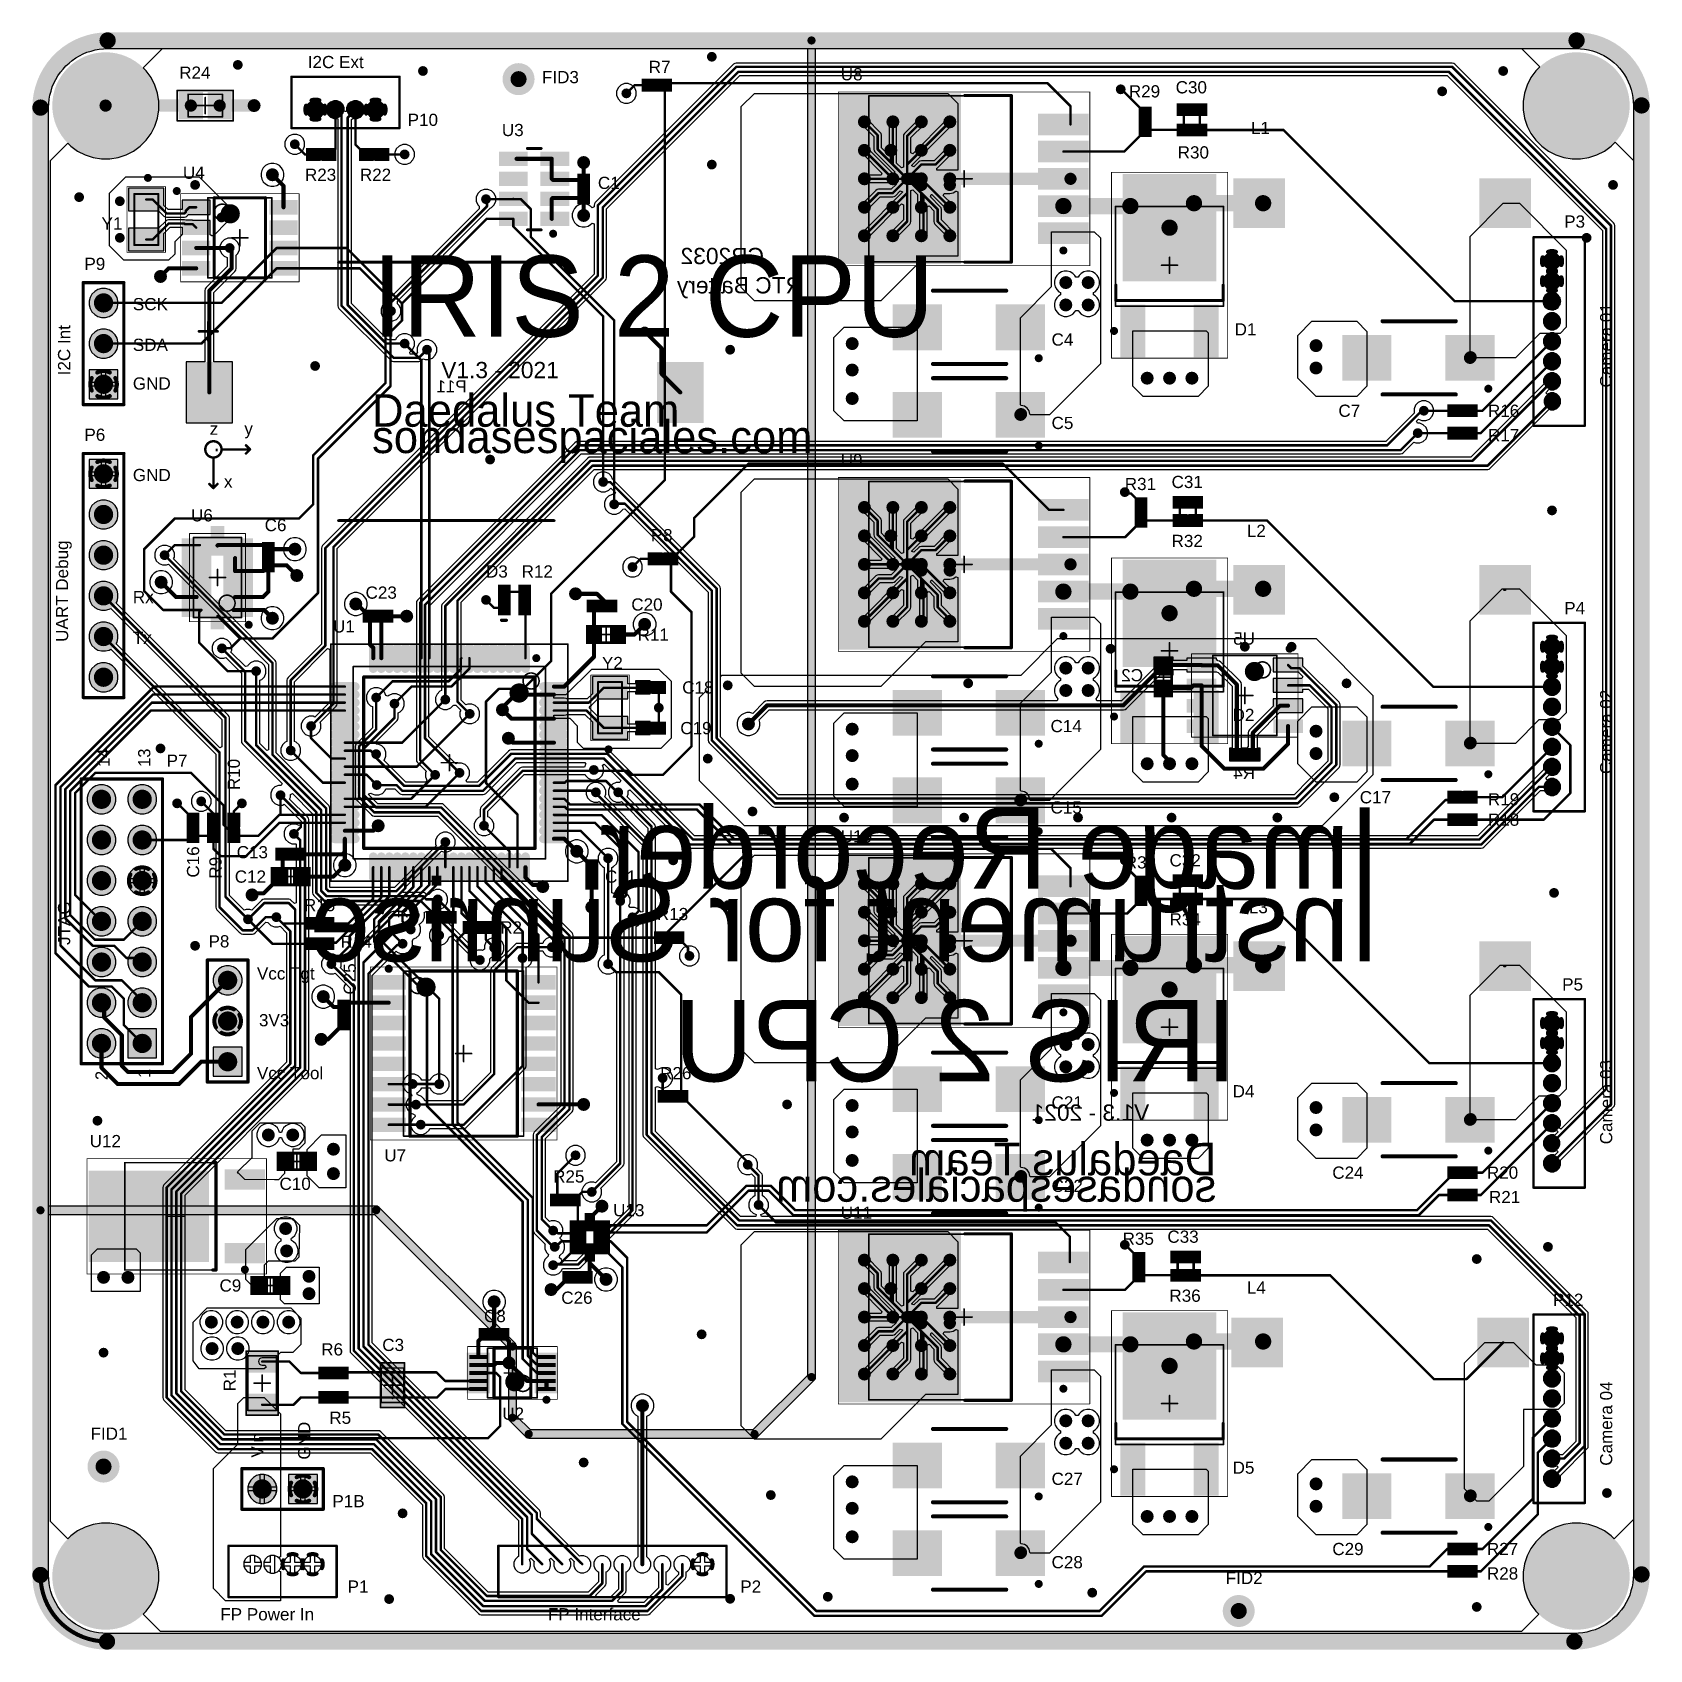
# Model space of a CAD drawing. Header units: millimetres. Extents: x -0.02 to 3.95, y -0.02 to 3.95.
import ezdxf

# ---------------------------------------------------------------- set-up
doc = ezdxf.new("R2010")
doc.units = ezdxf.units.MM
doc.header["$MEASUREMENT"] = 0
for name, color, linetype in [('BottomLayer', 5, 'Continuous'), ('BottomOverlay', 54, 'Continuous'), ('BottomPaste', 16, 'Continuous'), ('BottomSolder', 6, 'Continuous'), ('InternalPlane1', 76, 'Continuous'), ('InternalPlane2', 16, 'Continuous'), ('Mechanical13', 56, 'Continuous'), ('Mechanical15', 56, 'Continuous'), ('MultiLayer', 9, 'Continuous'), ('PadHoleLayer', 156, 'Continuous'), ('TopLayer', 1, 'Continuous'), ('TopOverlay', 2, 'Continuous'), ('TopPaste', 8, 'Continuous'), ('TopSolder', 216, 'Continuous'), ('ViaHoleLayer', 16, 'Continuous')]:
    doc.layers.add(name, color=color, linetype=linetype)
doc.styles.add('Arial', font='', dxfattribs={"height": 0.2})
doc.styles.add('Consolas', font='consola.ttf', dxfattribs={"height": 0.2})
doc.styles.add('SciFly', font='', dxfattribs={"height": 0.2})
doc.styles.get('Arial').set_extended_font_data('Arial')
doc.styles.get('SciFly').set_extended_font_data('SciFly')

msp = doc.modelspace()

# ---------------------------------------------------------------- texts
at = {"layer": 'BottomOverlay', "text_generation_flag": 2}
for s, height, style, p in [('CR2032', 0.04, 'Arial', (1.7783, 3.3853)), ('RTC Battery', 0.04, 'Arial', (1.8716, 3.3133)), ('P11', 0.03, 'Arial', (1.0475, 3.07)), ('U5', 0.03, 'Arial', (2.985, 2.45)), ('C2', 0.03, 'Arial', (2.71, 2.36)), ('R4', 0.03, 'Arial', (2.985, 2.12)), ('Image Recorder', 0.2, 'SciFly', (3.2918, 1.8505)), ('Instrument for Sunrise', 0.2, 'SciFly', (3.2918, 1.6717)), ('IRIS 2 CPU', 0.2, 'SciFly', (2.9398, 1.3767)), ('V1.3 - 2021', 0.04, 'Arial', (2.725, 1.28)), ('Daedalus Team', 0.08, 'SciFly', (2.8899, 1.1457)), ('sondasespaciales.com', 0.08, 'SciFly', (2.89, 1.0809))]:
    msp.add_text(s, height=height, dxfattribs=dict(at, style=style)).set_placement(p)
at = {"layer": 'TopOverlay', "style": 'Arial'}
for s, rotation, p in [('I2C Ext', 360, (0.657, 3.867)), ('SCK', 360, (0.227, 3.272)), ('Camera 01', 90, (3.863, 3.082)), ('I2C Int', 90, (0.073, 3.112)), ('SDA', 360, (0.227, 3.172)), ('GND', 360, (0.227, 3.077)), ('GND', 360, (0.227, 2.852)), ('UART Debug', 90, (0.068, 2.457)), ('Rx', 360, (0.227, 2.552)), ('Tx', 360, (0.227, 2.452)), ('Camera 02', 90, (3.863, 2.132)), ('R10', 90, (0.49, 2.0925)), ('C16', 90, (0.39, 1.8775)), ('R9', 90, (0.445, 1.875)), ('JTAG', 90, (0.073, 1.712)), ('Vcc Tgt', 360, (0.532, 1.627)), ('C25', 90, (0.775, 1.59)), ('3V3', 360, (0.537, 1.512)), ('Vcc Tool', 360, (0.532, 1.382)), ('Camera 03', 90, (3.863, 1.222)), ('R1', 90, (0.48, 0.615)), ('Camera 04', 90, (3.863, 0.432)), ('GND', 90, (0.663, 0.447)), ('Vin', 90, (0.548, 0.452)), ('FP Power In', 360, (0.442, 0.052)), ('FP Interface', 360, (1.247, 0.052))]:
    msp.add_text(s, height=0.03, rotation=rotation, dxfattribs=at).set_placement(p)
at = {"layer": 'TopOverlay'}
for s, height, style, p in [('R24', 0.03, 'Arial', (0.341, 3.841)), ('FID3', 0.03, 'Arial', (1.2325, 3.83)), ('R7', 0.03, 'Arial', (1.495, 3.855)), ('U8', 0.03, 'Arial', (1.967, 3.837)), ('R29', 0.03, 'Arial', (2.675, 3.795)), ('C30', 0.03, 'Arial', (2.79, 3.805)), ('P10', 0.03, 'Arial', (0.9025, 3.725)), ('U3', 0.03, 'Arial', (1.134, 3.7)), ('L1', 0.03, 'Arial', (2.975, 3.705)), ('R30', 0.03, 'Arial', (2.795, 3.645)), ('U4', 0.03, 'Arial', (0.35, 3.595)), ('R23', 0.03, 'Arial', (0.65, 3.59)), ('R22', 0.03, 'Arial', (0.785, 3.59)), ('C1', 0.03, 'Arial', (1.37, 3.57)), ('Y1', 0.03, 'Arial', (0.15, 3.47)), ('P3', 0.03, 'Arial', (3.745, 3.475)), ('P9', 0.03, 'Arial', (0.108, 3.371)), ('IRIS 2 CPU', 0.2, 'SciFly', (0.8152, 3.2067)), ('D1', 0.03, 'Arial', (2.935, 3.21)), ('C4', 0.03, 'Arial', (2.485, 3.185)), ('V1.3 - 2021', 0.04, 'Arial', (0.985, 3.105)), ('Daedalus Team', 0.08, 'SciFly', (0.8151, 2.9857)), ('C7', 0.03, 'Arial', (3.19, 3.01)), ('R16', 0.03, 'Arial', (3.5575, 3.01)), ('P6', 0.03, 'Arial', (0.108, 2.951)), ('z', 0.03, 'Arial', (0.416, 2.966)), ('y', 0.03, 'Arial', (0.501, 2.966)), ('sondasespaciales.com', 0.08, 'SciFly', (0.815, 2.9209)), ('C5', 0.03, 'Arial', (2.485, 2.98)), ('R17', 0.03, 'Arial', (3.5575, 2.95)), ('.', 0.03, 'Consolas', (0.42, 2.9252)), ('U9', 0.03, 'Arial', (1.967, 2.889)), ('C31', 0.03, 'Arial', (2.78, 2.835)), ('x', 0.03, 'Arial', (0.451, 2.836)), ('R31', 0.03, 'Arial', (2.665, 2.83)), ('U6', 0.03, 'Arial', (0.37, 2.753)), ('C6', 0.03, 'Arial', (0.551, 2.729)), ('L2', 0.03, 'Arial', (2.965, 2.715)), ('R8', 0.03, 'Arial', (1.5, 2.704)), ('R32', 0.03, 'Arial', (2.78, 2.69)), ('D3', 0.03, 'Arial', (1.095, 2.615)), ('R12', 0.03, 'Arial', (1.1825, 2.615)), ('C23', 0.03, 'Arial', (0.799, 2.563)), ('C20', 0.03, 'Arial', (1.4521, 2.5338)), ('P4', 0.03, 'Arial', (3.745, 2.525)), ('U1', 0.03, 'Arial', (0.719, 2.48)), ('R11', 0.03, 'Arial', (1.4675, 2.46)), ('Y2', 0.03, 'Arial', (1.38, 2.39)), ('C18', 0.03, 'Arial', (1.5772, 2.33)), ('D2', 0.03, 'Arial', (2.93, 2.2624)), ('C19', 0.03, 'Arial', (1.5725, 2.23)), ('C14', 0.03, 'Arial', (2.4825, 2.235)), ('P7', 0.03, 'Arial', (0.31, 2.15)), ('C17', 0.03, 'Arial', (3.2425, 2.06)), ('R19', 0.03, 'Arial', (3.5575, 2.055)), ('C15', 0.03, 'Arial', (2.4825, 2.035)), ('R18', 0.03, 'Arial', (3.5575, 2.005)), ('U10', 0.03, 'Arial', (1.967, 1.964)), ('C13', 0.03, 'Arial', (0.4822, 1.925)), ('R33', 0.03, 'Arial', (2.665, 1.9)), ('C32', 0.03, 'Arial', (2.775, 1.905)), ('C12', 0.03, 'Arial', (0.4775, 1.865)), ('C11', 0.03, 'Arial', (1.3875, 1.865)), ('R15', 0.03, 'Arial', (0.6475, 1.795)), ('R3', 0.03, 'Arial', (0.875, 1.78)), ('R13', 0.03, 'Arial', (1.515, 1.773)), ('R34', 0.03, 'Arial', (2.775, 1.76)), ('L3', 0.03, 'Arial', (2.97, 1.79)), ('R2', 0.03, 'Arial', (1.13, 1.74)), ('P8', 0.03, 'Arial', (0.413, 1.706)), ('R14', 0.03, 'Arial', (0.7375, 1.705)), ('P5', 0.03, 'Arial', (3.74, 1.6)), ('R26', 0.03, 'Arial', (1.523, 1.382)), ('D4', 0.03, 'Arial', (2.93, 1.3374)), ('C21', 0.03, 'Arial', (2.485, 1.31)), ('U12', 0.03, 'Arial', (0.121, 1.215)), ('U7', 0.03, 'Arial', (0.845, 1.18)), ('R25', 0.03, 'Arial', (1.26, 1.128)), ('C24', 0.03, 'Arial', (3.175, 1.1374)), ('R20', 0.03, 'Arial', (3.555, 1.1374)), ('C10', 0.03, 'Arial', (0.5875, 1.11)), ('C22', 0.03, 'Arial', (2.485, 1.105)), ('U13', 0.03, 'Arial', (1.4075, 1.045)), ('R21', 0.03, 'Arial', (3.56, 1.0774)), ('U11', 0.03, 'Arial', (1.967, 1.039)), ('R35', 0.03, 'Arial', (2.6597, 0.975)), ('C33', 0.03, 'Arial', (2.7697, 0.98)), ('C9', 0.03, 'Arial', (0.44, 0.86)), ('L4', 0.03, 'Arial', (2.965, 0.855)), ('C26', 0.03, 'Arial', (1.28, 0.83)), ('R36', 0.03, 'Arial', (2.7747, 0.835)), ('P12', 0.03, 'Arial', (3.7175, 0.825)), ('C8', 0.03, 'Arial', (1.09, 0.785)), ('R6', 0.03, 'Arial', (0.69, 0.703)), ('C3', 0.03, 'Arial', (0.84, 0.714)), ('R5', 0.03, 'Arial', (0.71, 0.535)), ('U2', 0.03, 'Arial', (1.135, 0.545)), ('FID1', 0.03, 'Arial', (0.123, 0.496)), ('D5', 0.03, 'Arial', (2.93, 0.4124)), ('C27', 0.03, 'Arial', (2.485, 0.385)), ('P1B', 0.03, 'Arial', (0.7175, 0.33)), ('C29', 0.03, 'Arial', (3.175, 0.2124)), ('R27', 0.03, 'Arial', (3.555, 0.2124)), ('C28', 0.03, 'Arial', (2.485, 0.18)), ('FID2', 0.03, 'Arial', (2.913, 0.141)), ('R28', 0.03, 'Arial', (3.555, 0.1524)), ('P1', 0.03, 'Arial', (0.755, 0.12)), ('P2', 0.03, 'Arial', (1.72, 0.12))]:
    msp.add_text(s, height=height, dxfattribs=dict(at, style=style)).set_placement(p)

# ---------------------------------------------------------------- blocks, each defined once
blk = doc.blocks.new('0402_1')
at = {"layer": 'TopLayer'}
for points in [[(-0.0315, -0.0098), (-0.0315, 0.0098), (-0.0079, 0.0098), (-0.0079, -0.0098)], [(0.0079, -0.0098), (0.0079, 0.0098), (0.0315, 0.0098), (0.0315, -0.0098)]]:
    blk.add_hatch(color=1, dxfattribs=at).paths.add_polyline_path(points)
at = {"layer": 'TopPaste'}
for points in [[(-0.0315, -0.0098), (-0.0315, 0.0098), (-0.0079, 0.0098), (-0.0079, -0.0098)], [(0.0079, -0.0098), (0.0079, 0.0098), (0.0315, 0.0098), (0.0315, -0.0098)]]:
    blk.add_hatch(color=8, dxfattribs=at).paths.add_polyline_path(points)
at = {"layer": 'TopSolder'}
for points in [[(-0.0375, -0.0158), (-0.0375, 0.0158), (-0.0019, 0.0158), (-0.0019, -0.0158)], [(0.0019, -0.0158), (0.0019, 0.0158), (0.0375, 0.0158), (0.0375, -0.0158)]]:
    blk.add_hatch(color=216, dxfattribs=at).paths.add_polyline_path(points)
at = {"layer": 'Mechanical13', "const_width": 0.00394}
for points in [[(0.0217, 0.0118), (-0.0217, 0.0118)], [(-0.0217, 0.0118), (-0.0217, -0.0118)], [(0.0217, 0.0118), (0.0217, -0.0118)], [(0.0217, -0.0118), (-0.0217, -0.0118)]]:
    blk.add_lwpolyline(points, dxfattribs=at)
at = {"layer": 'Mechanical13', "const_width": 0.00197}
for points in [[(-0.0226, 0.0118, 1), (-0.0207, 0.0118, 1)], [(-0.0226, 0.0118, 1), (-0.0207, 0.0118, 1)], [(0.0207, 0.0118, 1), (0.0226, 0.0118, 1)], [(0.0207, 0.0118, 1), (0.0226, 0.0118, 1)], [(-0.0226, -0.0118, 1), (-0.0207, -0.0118, 1)], [(-0.0226, -0.0118, 1), (-0.0207, -0.0118, 1)], [(0.0207, -0.0118, 1), (0.0226, -0.0118, 1)], [(0.0207, -0.0118, 1), (0.0226, -0.0118, 1)]]:
    blk.add_lwpolyline(points, format="xyb", close=True, dxfattribs=at)
at = {"layer": 'Mechanical15', "const_width": 0.00394}
for points in [[(0.0354, 0.0138), (-0.0354, 0.0138)], [(-0.0354, 0.0138), (-0.0354, -0.0138)], [(0.0118, 0), (-0.0118, 0)], [(0, 0.0118), (0, -0.0118)], [(0.0354, 0.0138), (0.0354, -0.0138)], [(0.0354, -0.0138), (-0.0354, -0.0138)]]:
    blk.add_lwpolyline(points, dxfattribs=at)
at = {"layer": 'Mechanical15', "const_width": 0.00197}
for points in [[(-0.0364, 0.0138, 1), (-0.0344, 0.0138, 1)], [(-0.0364, 0.0138, 1), (-0.0344, 0.0138, 1)], [(-0.0128, 0, 1), (-0.0108, 0, 1)], [(-0.001, 0.0118, 1), (0.001, 0.0118, 1)], [(0.0108, 0, 1), (0.0128, 0, 1)], [(0.0344, 0.0138, 1), (0.0364, 0.0138, 1)], [(0.0344, 0.0138, 1), (0.0364, 0.0138, 1)], [(-0.0364, -0.0138, 1), (-0.0344, -0.0138, 1)], [(-0.0364, -0.0138, 1), (-0.0344, -0.0138, 1)], [(-0.001, -0.0118, 1), (0.001, -0.0118, 1)], [(0.0344, -0.0138, 1), (0.0364, -0.0138, 1)], [(0.0344, -0.0138, 1), (0.0364, -0.0138, 1)]]:
    blk.add_lwpolyline(points, format="xyb", close=True, dxfattribs=at)
blk = doc.blocks.new('0402_2')
at = {"layer": 'TopLayer'}
for points in [[(-0.0315, -0.0098), (-0.0315, 0.0098), (-0.0079, 0.0098), (-0.0079, -0.0098)], [(0.0079, -0.0098), (0.0079, 0.0098), (0.0315, 0.0098), (0.0315, -0.0098)]]:
    blk.add_hatch(color=1, dxfattribs=at).paths.add_polyline_path(points)
at = {"layer": 'TopPaste'}
for points in [[(-0.0315, -0.0098), (-0.0315, 0.0098), (-0.0079, 0.0098), (-0.0079, -0.0098)], [(0.0079, -0.0098), (0.0079, 0.0098), (0.0315, 0.0098), (0.0315, -0.0098)]]:
    blk.add_hatch(color=8, dxfattribs=at).paths.add_polyline_path(points)
at = {"layer": 'TopSolder'}
for points in [[(-0.0375, -0.0158), (-0.0375, 0.0158), (-0.0019, 0.0158), (-0.0019, -0.0158)], [(0.0019, -0.0158), (0.0019, 0.0158), (0.0375, 0.0158), (0.0375, -0.0158)]]:
    blk.add_hatch(color=216, dxfattribs=at).paths.add_polyline_path(points)
at = {"layer": 'Mechanical13', "const_width": 0.00394}
for points in [[(0.0217, 0.0118), (-0.0217, 0.0118)], [(-0.0217, -0.0118), (-0.0217, 0.0118)], [(0.0217, -0.0118), (0.0217, 0.0118)], [(0.0217, -0.0118), (-0.0217, -0.0118)]]:
    blk.add_lwpolyline(points, dxfattribs=at)
at = {"layer": 'Mechanical13', "const_width": 0.00197}
for points in [[(-0.0226, 0.0118, 1), (-0.0207, 0.0118, 1)], [(-0.0226, 0.0118, 1), (-0.0207, 0.0118, 1)], [(0.0207, 0.0118, 1), (0.0226, 0.0118, 1)], [(0.0207, 0.0118, 1), (0.0226, 0.0118, 1)], [(-0.0226, -0.0118, 1), (-0.0207, -0.0118, 1)], [(-0.0226, -0.0118, 1), (-0.0207, -0.0118, 1)], [(0.0207, -0.0118, 1), (0.0226, -0.0118, 1)], [(0.0207, -0.0118, 1), (0.0226, -0.0118, 1)]]:
    blk.add_lwpolyline(points, format="xyb", close=True, dxfattribs=at)
at = {"layer": 'Mechanical15', "const_width": 0.00394}
for points in [[(0.0354, 0.0138), (-0.0354, 0.0138)], [(-0.0354, -0.0138), (-0.0354, 0.0138)], [(0.0118, 0), (-0.0118, 0)], [(0, -0.0118), (0, 0.0118)], [(0.0354, -0.0138), (0.0354, 0.0138)], [(0.0354, -0.0138), (-0.0354, -0.0138)]]:
    blk.add_lwpolyline(points, dxfattribs=at)
at = {"layer": 'Mechanical15', "const_width": 0.00197}
for points in [[(-0.0364, 0.0138, 1), (-0.0344, 0.0138, 1)], [(-0.0364, 0.0138, 1), (-0.0344, 0.0138, 1)], [(-0.0128, 0, 1), (-0.0108, 0, 1)], [(-0.001, 0.0118, 1), (0.001, 0.0118, 1)], [(0.0108, 0, 1), (0.0128, 0, 1)], [(0.0344, 0.0138, 1), (0.0364, 0.0138, 1)], [(0.0344, 0.0138, 1), (0.0364, 0.0138, 1)], [(-0.0364, -0.0138, 1), (-0.0344, -0.0138, 1)], [(-0.0364, -0.0138, 1), (-0.0344, -0.0138, 1)], [(-0.001, -0.0118, 1), (0.001, -0.0118, 1)], [(0.0344, -0.0138, 1), (0.0364, -0.0138, 1)], [(0.0344, -0.0138, 1), (0.0364, -0.0138, 1)]]:
    blk.add_lwpolyline(points, format="xyb", close=True, dxfattribs=at)
blk = doc.blocks.new('0402_3')
at = {"layer": 'TopLayer'}
for points in [[(-0.0315, -0.0098), (-0.0315, 0.0098), (-0.0079, 0.0098), (-0.0079, -0.0098)], [(0.0079, -0.0098), (0.0079, 0.0098), (0.0315, 0.0098), (0.0315, -0.0098)]]:
    blk.add_hatch(color=1, dxfattribs=at).paths.add_polyline_path(points)
at = {"layer": 'TopPaste'}
for points in [[(-0.0315, -0.0098), (-0.0315, 0.0098), (-0.0079, 0.0098), (-0.0079, -0.0098)], [(0.0079, -0.0098), (0.0079, 0.0098), (0.0315, 0.0098), (0.0315, -0.0098)]]:
    blk.add_hatch(color=8, dxfattribs=at).paths.add_polyline_path(points)
at = {"layer": 'TopSolder'}
for points in [[(-0.0375, -0.0158), (-0.0375, 0.0158), (-0.0019, 0.0158), (-0.0019, -0.0158)], [(0.0019, -0.0158), (0.0019, 0.0158), (0.0375, 0.0158), (0.0375, -0.0158)]]:
    blk.add_hatch(color=216, dxfattribs=at).paths.add_polyline_path(points)
at = {"layer": 'Mechanical13', "const_width": 0.00394}
for points in [[(0.0217, 0.0118), (-0.0217, 0.0118)], [(-0.0217, 0.0118), (-0.0217, -0.0118)], [(0.0217, 0.0118), (0.0217, -0.0118)], [(0.0217, -0.0118), (-0.0217, -0.0118)]]:
    blk.add_lwpolyline(points, dxfattribs=at)
at = {"layer": 'Mechanical13', "const_width": 0.00197}
for points in [[(-0.0226, 0.0118, 1), (-0.0207, 0.0118, 1)], [(-0.0226, 0.0118, 1), (-0.0207, 0.0118, 1)], [(0.0207, 0.0118, 1), (0.0226, 0.0118, 1)], [(0.0207, 0.0118, 1), (0.0226, 0.0118, 1)], [(-0.0226, -0.0118, 1), (-0.0207, -0.0118, 1)], [(-0.0226, -0.0118, 1), (-0.0207, -0.0118, 1)], [(0.0207, -0.0118, 1), (0.0226, -0.0118, 1)], [(0.0207, -0.0118, 1), (0.0226, -0.0118, 1)]]:
    blk.add_lwpolyline(points, format="xyb", close=True, dxfattribs=at)
at = {"layer": 'Mechanical15', "const_width": 0.00394}
for points in [[(0.0354, 0.0138), (-0.0354, 0.0138)], [(-0.0354, 0.0138), (-0.0354, -0.0138)], [(0.0118, 0), (-0.0118, 0)], [(0, 0.0118), (0, -0.0118)], [(0.0354, 0.0138), (0.0354, -0.0138)], [(0.0354, -0.0138), (-0.0354, -0.0138)]]:
    blk.add_lwpolyline(points, dxfattribs=at)
at = {"layer": 'Mechanical15', "const_width": 0.00197}
for points in [[(-0.0364, 0.0138, 1), (-0.0344, 0.0138, 1)], [(-0.0364, 0.0138, 1), (-0.0344, 0.0138, 1)], [(-0.0128, 0, 1), (-0.0108, 0, 1)], [(-0.001, 0.0118, 1), (0.001, 0.0118, 1)], [(0.0108, 0, 1), (0.0128, 0, 1)], [(0.0344, 0.0138, 1), (0.0364, 0.0138, 1)], [(0.0344, 0.0138, 1), (0.0364, 0.0138, 1)], [(-0.0364, -0.0138, 1), (-0.0344, -0.0138, 1)], [(-0.0364, -0.0138, 1), (-0.0344, -0.0138, 1)], [(-0.001, -0.0118, 1), (0.001, -0.0118, 1)], [(0.0344, -0.0138, 1), (0.0364, -0.0138, 1)], [(0.0344, -0.0138, 1), (0.0364, -0.0138, 1)]]:
    blk.add_lwpolyline(points, format="xyb", close=True, dxfattribs=at)
blk = doc.blocks.new('0402_4')
at = {"layer": 'TopLayer'}
for points in [[(-0.0315, -0.0098), (-0.0315, 0.0098), (-0.0079, 0.0098), (-0.0079, -0.0098)], [(0.0079, -0.0098), (0.0079, 0.0098), (0.0315, 0.0098), (0.0315, -0.0098)]]:
    blk.add_hatch(color=1, dxfattribs=at).paths.add_polyline_path(points)
at = {"layer": 'TopPaste'}
for points in [[(-0.0315, -0.0098), (-0.0315, 0.0098), (-0.0079, 0.0098), (-0.0079, -0.0098)], [(0.0079, -0.0098), (0.0079, 0.0098), (0.0315, 0.0098), (0.0315, -0.0098)]]:
    blk.add_hatch(color=8, dxfattribs=at).paths.add_polyline_path(points)
at = {"layer": 'TopSolder'}
for points in [[(-0.0375, -0.0158), (-0.0375, 0.0158), (-0.0019, 0.0158), (-0.0019, -0.0158)], [(0.0019, -0.0158), (0.0019, 0.0158), (0.0375, 0.0158), (0.0375, -0.0158)]]:
    blk.add_hatch(color=216, dxfattribs=at).paths.add_polyline_path(points)
at = {"layer": 'Mechanical13', "const_width": 0.00394}
for points in [[(0.0217, 0.0118), (-0.0217, 0.0118)], [(-0.0217, -0.0118), (-0.0217, 0.0118)], [(0.0217, -0.0118), (0.0217, 0.0118)], [(0.0217, -0.0118), (-0.0217, -0.0118)]]:
    blk.add_lwpolyline(points, dxfattribs=at)
at = {"layer": 'Mechanical13', "const_width": 0.00197}
for points in [[(-0.0226, 0.0118, 1), (-0.0207, 0.0118, 1)], [(-0.0226, 0.0118, 1), (-0.0207, 0.0118, 1)], [(0.0207, 0.0118, 1), (0.0226, 0.0118, 1)], [(0.0207, 0.0118, 1), (0.0226, 0.0118, 1)], [(-0.0226, -0.0118, 1), (-0.0207, -0.0118, 1)], [(-0.0226, -0.0118, 1), (-0.0207, -0.0118, 1)], [(0.0207, -0.0118, 1), (0.0226, -0.0118, 1)], [(0.0207, -0.0118, 1), (0.0226, -0.0118, 1)]]:
    blk.add_lwpolyline(points, format="xyb", close=True, dxfattribs=at)
at = {"layer": 'Mechanical15', "const_width": 0.00394}
for points in [[(0.0354, 0.0138), (-0.0354, 0.0138)], [(-0.0354, -0.0138), (-0.0354, 0.0138)], [(0.0118, 0), (-0.0118, 0)], [(0, -0.0118), (0, 0.0118)], [(0.0354, -0.0138), (0.0354, 0.0138)], [(0.0354, -0.0138), (-0.0354, -0.0138)]]:
    blk.add_lwpolyline(points, dxfattribs=at)
at = {"layer": 'Mechanical15', "const_width": 0.00197}
for points in [[(-0.0364, 0.0138, 1), (-0.0344, 0.0138, 1)], [(-0.0364, 0.0138, 1), (-0.0344, 0.0138, 1)], [(-0.0128, 0, 1), (-0.0108, 0, 1)], [(-0.001, 0.0118, 1), (0.001, 0.0118, 1)], [(0.0108, 0, 1), (0.0128, 0, 1)], [(0.0344, 0.0138, 1), (0.0364, 0.0138, 1)], [(0.0344, 0.0138, 1), (0.0364, 0.0138, 1)], [(-0.0364, -0.0138, 1), (-0.0344, -0.0138, 1)], [(-0.0364, -0.0138, 1), (-0.0344, -0.0138, 1)], [(-0.001, -0.0118, 1), (0.001, -0.0118, 1)], [(0.0344, -0.0138, 1), (0.0364, -0.0138, 1)], [(0.0344, -0.0138, 1), (0.0364, -0.0138, 1)]]:
    blk.add_lwpolyline(points, format="xyb", close=True, dxfattribs=at)
blk = doc.blocks.new('0402_5')
at = {"layer": 'TopLayer'}
for points in [[(-0.0315, -0.0098), (-0.0315, 0.0098), (-0.0079, 0.0098), (-0.0079, -0.0098)], [(0.0079, -0.0098), (0.0079, 0.0098), (0.0315, 0.0098), (0.0315, -0.0098)]]:
    blk.add_hatch(color=1, dxfattribs=at).paths.add_polyline_path(points)
at = {"layer": 'TopPaste'}
for points in [[(-0.0315, -0.0098), (-0.0315, 0.0098), (-0.0079, 0.0098), (-0.0079, -0.0098)], [(0.0079, -0.0098), (0.0079, 0.0098), (0.0315, 0.0098), (0.0315, -0.0098)]]:
    blk.add_hatch(color=8, dxfattribs=at).paths.add_polyline_path(points)
at = {"layer": 'TopSolder'}
for points in [[(-0.0375, -0.0158), (-0.0375, 0.0158), (-0.0019, 0.0158), (-0.0019, -0.0158)], [(0.0019, -0.0158), (0.0019, 0.0158), (0.0375, 0.0158), (0.0375, -0.0158)]]:
    blk.add_hatch(color=216, dxfattribs=at).paths.add_polyline_path(points)
at = {"layer": 'Mechanical13', "const_width": 0.00394}
for points in [[(0.0217, 0.0118), (-0.0217, 0.0118)], [(-0.0217, 0.0118), (-0.0217, -0.0118)], [(0.0217, 0.0118), (0.0217, -0.0118)], [(0.0217, -0.0118), (-0.0217, -0.0118)]]:
    blk.add_lwpolyline(points, dxfattribs=at)
at = {"layer": 'Mechanical13', "const_width": 0.00197}
for points in [[(-0.0226, 0.0118, 1), (-0.0207, 0.0118, 1)], [(-0.0226, 0.0118, 1), (-0.0207, 0.0118, 1)], [(0.0207, 0.0118, 1), (0.0226, 0.0118, 1)], [(0.0207, 0.0118, 1), (0.0226, 0.0118, 1)], [(-0.0226, -0.0118, 1), (-0.0207, -0.0118, 1)], [(-0.0226, -0.0118, 1), (-0.0207, -0.0118, 1)], [(0.0207, -0.0118, 1), (0.0226, -0.0118, 1)], [(0.0207, -0.0118, 1), (0.0226, -0.0118, 1)]]:
    blk.add_lwpolyline(points, format="xyb", close=True, dxfattribs=at)
at = {"layer": 'Mechanical15', "const_width": 0.00394}
for points in [[(0.0354, 0.0138), (-0.0354, 0.0138)], [(-0.0354, 0.0138), (-0.0354, -0.0138)], [(0.0118, 0), (-0.0118, 0)], [(0, 0.0118), (0, -0.0118)], [(0.0354, 0.0138), (0.0354, -0.0138)], [(0.0354, -0.0138), (-0.0354, -0.0138)]]:
    blk.add_lwpolyline(points, dxfattribs=at)
at = {"layer": 'Mechanical15', "const_width": 0.00197}
for points in [[(-0.0364, 0.0138, 1), (-0.0344, 0.0138, 1)], [(-0.0364, 0.0138, 1), (-0.0344, 0.0138, 1)], [(-0.0128, 0, 1), (-0.0108, 0, 1)], [(-0.001, 0.0118, 1), (0.001, 0.0118, 1)], [(0.0108, 0, 1), (0.0128, 0, 1)], [(0.0344, 0.0138, 1), (0.0364, 0.0138, 1)], [(0.0344, 0.0138, 1), (0.0364, 0.0138, 1)], [(-0.0364, -0.0138, 1), (-0.0344, -0.0138, 1)], [(-0.0364, -0.0138, 1), (-0.0344, -0.0138, 1)], [(-0.001, -0.0118, 1), (0.001, -0.0118, 1)], [(0.0344, -0.0138, 1), (0.0364, -0.0138, 1)], [(0.0344, -0.0138, 1), (0.0364, -0.0138, 1)]]:
    blk.add_lwpolyline(points, format="xyb", close=True, dxfattribs=at)
blk = doc.blocks.new('0402_6')
at = {"layer": 'TopLayer'}
for points in [[(-0.0315, -0.0098), (-0.0315, 0.0098), (-0.0079, 0.0098), (-0.0079, -0.0098)], [(0.0079, -0.0098), (0.0079, 0.0098), (0.0315, 0.0098), (0.0315, -0.0098)]]:
    blk.add_hatch(color=1, dxfattribs=at).paths.add_polyline_path(points)
at = {"layer": 'TopPaste'}
for points in [[(-0.0315, -0.0098), (-0.0315, 0.0098), (-0.0079, 0.0098), (-0.0079, -0.0098)], [(0.0079, -0.0098), (0.0079, 0.0098), (0.0315, 0.0098), (0.0315, -0.0098)]]:
    blk.add_hatch(color=8, dxfattribs=at).paths.add_polyline_path(points)
at = {"layer": 'TopSolder'}
for points in [[(-0.0375, -0.0158), (-0.0375, 0.0158), (-0.0019, 0.0158), (-0.0019, -0.0158)], [(0.0019, -0.0158), (0.0019, 0.0158), (0.0375, 0.0158), (0.0375, -0.0158)]]:
    blk.add_hatch(color=216, dxfattribs=at).paths.add_polyline_path(points)
at = {"layer": 'Mechanical13', "const_width": 0.00394}
for points in [[(0.0217, 0.0118), (-0.0217, 0.0118)], [(-0.0217, -0.0118), (-0.0217, 0.0118)], [(0.0217, -0.0118), (0.0217, 0.0118)], [(0.0217, -0.0118), (-0.0217, -0.0118)]]:
    blk.add_lwpolyline(points, dxfattribs=at)
at = {"layer": 'Mechanical13', "const_width": 0.00197}
for points in [[(-0.0226, 0.0118, 1), (-0.0207, 0.0118, 1)], [(-0.0226, 0.0118, 1), (-0.0207, 0.0118, 1)], [(0.0207, 0.0118, 1), (0.0226, 0.0118, 1)], [(0.0207, 0.0118, 1), (0.0226, 0.0118, 1)], [(-0.0226, -0.0118, 1), (-0.0207, -0.0118, 1)], [(-0.0226, -0.0118, 1), (-0.0207, -0.0118, 1)], [(0.0207, -0.0118, 1), (0.0226, -0.0118, 1)], [(0.0207, -0.0118, 1), (0.0226, -0.0118, 1)]]:
    blk.add_lwpolyline(points, format="xyb", close=True, dxfattribs=at)
at = {"layer": 'Mechanical15', "const_width": 0.00394}
for points in [[(0.0354, 0.0138), (-0.0354, 0.0138)], [(-0.0354, -0.0138), (-0.0354, 0.0138)], [(0.0118, 0), (-0.0118, 0)], [(0, -0.0118), (0, 0.0118)], [(0.0354, -0.0138), (0.0354, 0.0138)], [(0.0354, -0.0138), (-0.0354, -0.0138)]]:
    blk.add_lwpolyline(points, dxfattribs=at)
at = {"layer": 'Mechanical15', "const_width": 0.00197}
for points in [[(-0.0364, 0.0138, 1), (-0.0344, 0.0138, 1)], [(-0.0364, 0.0138, 1), (-0.0344, 0.0138, 1)], [(-0.0128, 0, 1), (-0.0108, 0, 1)], [(-0.001, 0.0118, 1), (0.001, 0.0118, 1)], [(0.0108, 0, 1), (0.0128, 0, 1)], [(0.0344, 0.0138, 1), (0.0364, 0.0138, 1)], [(0.0344, 0.0138, 1), (0.0364, 0.0138, 1)], [(-0.0364, -0.0138, 1), (-0.0344, -0.0138, 1)], [(-0.0364, -0.0138, 1), (-0.0344, -0.0138, 1)], [(-0.001, -0.0118, 1), (0.001, -0.0118, 1)], [(0.0344, -0.0138, 1), (0.0364, -0.0138, 1)], [(0.0344, -0.0138, 1), (0.0364, -0.0138, 1)]]:
    blk.add_lwpolyline(points, format="xyb", close=True, dxfattribs=at)
blk = doc.blocks.new('0402_7')
at = {"layer": 'TopLayer'}
for points in [[(-0.0315, -0.0098), (-0.0315, 0.0098), (-0.0079, 0.0098), (-0.0079, -0.0098)], [(0.0079, -0.0098), (0.0079, 0.0098), (0.0315, 0.0098), (0.0315, -0.0098)]]:
    blk.add_hatch(color=1, dxfattribs=at).paths.add_polyline_path(points)
at = {"layer": 'TopPaste'}
for points in [[(-0.0315, -0.0098), (-0.0315, 0.0098), (-0.0079, 0.0098), (-0.0079, -0.0098)], [(0.0079, -0.0098), (0.0079, 0.0098), (0.0315, 0.0098), (0.0315, -0.0098)]]:
    blk.add_hatch(color=8, dxfattribs=at).paths.add_polyline_path(points)
at = {"layer": 'TopSolder'}
for points in [[(-0.0375, -0.0158), (-0.0375, 0.0158), (-0.0019, 0.0158), (-0.0019, -0.0158)], [(0.0019, -0.0158), (0.0019, 0.0158), (0.0375, 0.0158), (0.0375, -0.0158)]]:
    blk.add_hatch(color=216, dxfattribs=at).paths.add_polyline_path(points)
at = {"layer": 'Mechanical13', "const_width": 0.00394}
for points in [[(0.0217, 0.0118), (-0.0217, 0.0118)], [(-0.0217, 0.0118), (-0.0217, -0.0118)], [(0.0217, 0.0118), (0.0217, -0.0118)], [(0.0217, -0.0118), (-0.0217, -0.0118)]]:
    blk.add_lwpolyline(points, dxfattribs=at)
at = {"layer": 'Mechanical13', "const_width": 0.00197}
for points in [[(-0.0226, 0.0118, 1), (-0.0207, 0.0118, 1)], [(-0.0226, 0.0118, 1), (-0.0207, 0.0118, 1)], [(0.0207, 0.0118, 1), (0.0226, 0.0118, 1)], [(0.0207, 0.0118, 1), (0.0226, 0.0118, 1)], [(-0.0226, -0.0118, 1), (-0.0207, -0.0118, 1)], [(-0.0226, -0.0118, 1), (-0.0207, -0.0118, 1)], [(0.0207, -0.0118, 1), (0.0226, -0.0118, 1)], [(0.0207, -0.0118, 1), (0.0226, -0.0118, 1)]]:
    blk.add_lwpolyline(points, format="xyb", close=True, dxfattribs=at)
at = {"layer": 'Mechanical15', "const_width": 0.00394}
for points in [[(0.0354, 0.0138), (-0.0354, 0.0138)], [(-0.0354, 0.0138), (-0.0354, -0.0138)], [(0.0118, 0), (-0.0118, 0)], [(0, 0.0118), (0, -0.0118)], [(0.0354, 0.0138), (0.0354, -0.0138)], [(0.0354, -0.0138), (-0.0354, -0.0138)]]:
    blk.add_lwpolyline(points, dxfattribs=at)
at = {"layer": 'Mechanical15', "const_width": 0.00197}
for points in [[(-0.0364, 0.0138, 1), (-0.0344, 0.0138, 1)], [(-0.0364, 0.0138, 1), (-0.0344, 0.0138, 1)], [(-0.0128, 0, 1), (-0.0108, 0, 1)], [(-0.001, 0.0118, 1), (0.001, 0.0118, 1)], [(0.0108, 0, 1), (0.0128, 0, 1)], [(0.0344, 0.0138, 1), (0.0364, 0.0138, 1)], [(0.0344, 0.0138, 1), (0.0364, 0.0138, 1)], [(-0.0364, -0.0138, 1), (-0.0344, -0.0138, 1)], [(-0.0364, -0.0138, 1), (-0.0344, -0.0138, 1)], [(-0.001, -0.0118, 1), (0.001, -0.0118, 1)], [(0.0344, -0.0138, 1), (0.0364, -0.0138, 1)], [(0.0344, -0.0138, 1), (0.0364, -0.0138, 1)]]:
    blk.add_lwpolyline(points, format="xyb", close=True, dxfattribs=at)
blk = doc.blocks.new('0402_8')
at = {"layer": 'TopLayer'}
for points in [[(-0.0315, -0.0098), (-0.0315, 0.0098), (-0.0079, 0.0098), (-0.0079, -0.0098)], [(0.0079, -0.0098), (0.0079, 0.0098), (0.0315, 0.0098), (0.0315, -0.0098)]]:
    blk.add_hatch(color=1, dxfattribs=at).paths.add_polyline_path(points)
at = {"layer": 'TopPaste'}
for points in [[(-0.0315, -0.0098), (-0.0315, 0.0098), (-0.0079, 0.0098), (-0.0079, -0.0098)], [(0.0079, -0.0098), (0.0079, 0.0098), (0.0315, 0.0098), (0.0315, -0.0098)]]:
    blk.add_hatch(color=8, dxfattribs=at).paths.add_polyline_path(points)
at = {"layer": 'TopSolder'}
for points in [[(-0.0375, -0.0158), (-0.0375, 0.0158), (-0.0019, 0.0158), (-0.0019, -0.0158)], [(0.0019, -0.0158), (0.0019, 0.0158), (0.0375, 0.0158), (0.0375, -0.0158)]]:
    blk.add_hatch(color=216, dxfattribs=at).paths.add_polyline_path(points)
at = {"layer": 'Mechanical13', "const_width": 0.00394}
for points in [[(0.0217, 0.0118), (-0.0217, 0.0118)], [(-0.0217, -0.0118), (-0.0217, 0.0118)], [(0.0217, -0.0118), (0.0217, 0.0118)], [(0.0217, -0.0118), (-0.0217, -0.0118)]]:
    blk.add_lwpolyline(points, dxfattribs=at)
at = {"layer": 'Mechanical13', "const_width": 0.00197}
for points in [[(-0.0226, 0.0118, 1), (-0.0207, 0.0118, 1)], [(-0.0226, 0.0118, 1), (-0.0207, 0.0118, 1)], [(0.0207, 0.0118, 1), (0.0226, 0.0118, 1)], [(0.0207, 0.0118, 1), (0.0226, 0.0118, 1)], [(-0.0226, -0.0118, 1), (-0.0207, -0.0118, 1)], [(-0.0226, -0.0118, 1), (-0.0207, -0.0118, 1)], [(0.0207, -0.0118, 1), (0.0226, -0.0118, 1)], [(0.0207, -0.0118, 1), (0.0226, -0.0118, 1)]]:
    blk.add_lwpolyline(points, format="xyb", close=True, dxfattribs=at)
at = {"layer": 'Mechanical15', "const_width": 0.00394}
for points in [[(0.0354, 0.0138), (-0.0354, 0.0138)], [(-0.0354, -0.0138), (-0.0354, 0.0138)], [(0.0118, 0), (-0.0118, 0)], [(0, -0.0118), (0, 0.0118)], [(0.0354, -0.0138), (0.0354, 0.0138)], [(0.0354, -0.0138), (-0.0354, -0.0138)]]:
    blk.add_lwpolyline(points, dxfattribs=at)
at = {"layer": 'Mechanical15', "const_width": 0.00197}
for points in [[(-0.0364, 0.0138, 1), (-0.0344, 0.0138, 1)], [(-0.0364, 0.0138, 1), (-0.0344, 0.0138, 1)], [(-0.0128, 0, 1), (-0.0108, 0, 1)], [(-0.001, 0.0118, 1), (0.001, 0.0118, 1)], [(0.0108, 0, 1), (0.0128, 0, 1)], [(0.0344, 0.0138, 1), (0.0364, 0.0138, 1)], [(0.0344, 0.0138, 1), (0.0364, 0.0138, 1)], [(-0.0364, -0.0138, 1), (-0.0344, -0.0138, 1)], [(-0.0364, -0.0138, 1), (-0.0344, -0.0138, 1)], [(-0.001, -0.0118, 1), (0.001, -0.0118, 1)], [(0.0344, -0.0138, 1), (0.0364, -0.0138, 1)], [(0.0344, -0.0138, 1), (0.0364, -0.0138, 1)]]:
    blk.add_lwpolyline(points, format="xyb", close=True, dxfattribs=at)
blk = doc.blocks.new('0402_9')
at = {"layer": 'TopLayer'}
for points in [[(-0.0315, -0.0098), (-0.0315, 0.0098), (-0.0079, 0.0098), (-0.0079, -0.0098)], [(0.0079, -0.0098), (0.0079, 0.0098), (0.0315, 0.0098), (0.0315, -0.0098)]]:
    blk.add_hatch(color=1, dxfattribs=at).paths.add_polyline_path(points)
at = {"layer": 'TopPaste'}
for points in [[(-0.0315, -0.0098), (-0.0315, 0.0098), (-0.0079, 0.0098), (-0.0079, -0.0098)], [(0.0079, -0.0098), (0.0079, 0.0098), (0.0315, 0.0098), (0.0315, -0.0098)]]:
    blk.add_hatch(color=8, dxfattribs=at).paths.add_polyline_path(points)
at = {"layer": 'TopSolder'}
for points in [[(-0.0375, -0.0158), (-0.0375, 0.0158), (-0.0019, 0.0158), (-0.0019, -0.0158)], [(0.0019, -0.0158), (0.0019, 0.0158), (0.0375, 0.0158), (0.0375, -0.0158)]]:
    blk.add_hatch(color=216, dxfattribs=at).paths.add_polyline_path(points)
at = {"layer": 'Mechanical13', "const_width": 0.00394}
for points in [[(0.0217, 0.0118), (-0.0217, 0.0118)], [(-0.0217, 0.0118), (-0.0217, -0.0118)], [(0.0217, 0.0118), (0.0217, -0.0118)], [(0.0217, -0.0118), (-0.0217, -0.0118)]]:
    blk.add_lwpolyline(points, dxfattribs=at)
at = {"layer": 'Mechanical13', "const_width": 0.00197}
for points in [[(-0.0226, 0.0118, 1), (-0.0207, 0.0118, 1)], [(-0.0226, 0.0118, 1), (-0.0207, 0.0118, 1)], [(0.0207, 0.0118, 1), (0.0226, 0.0118, 1)], [(0.0207, 0.0118, 1), (0.0226, 0.0118, 1)], [(-0.0226, -0.0118, 1), (-0.0207, -0.0118, 1)], [(-0.0226, -0.0118, 1), (-0.0207, -0.0118, 1)], [(0.0207, -0.0118, 1), (0.0226, -0.0118, 1)], [(0.0207, -0.0118, 1), (0.0226, -0.0118, 1)]]:
    blk.add_lwpolyline(points, format="xyb", close=True, dxfattribs=at)
at = {"layer": 'Mechanical15', "const_width": 0.00394}
for points in [[(0.0354, 0.0138), (-0.0354, 0.0138)], [(-0.0354, 0.0138), (-0.0354, -0.0138)], [(0.0118, 0), (-0.0118, 0)], [(0, 0.0118), (0, -0.0118)], [(0.0354, 0.0138), (0.0354, -0.0138)], [(0.0354, -0.0138), (-0.0354, -0.0138)]]:
    blk.add_lwpolyline(points, dxfattribs=at)
at = {"layer": 'Mechanical15', "const_width": 0.00197}
for points in [[(-0.0364, 0.0138, 1), (-0.0344, 0.0138, 1)], [(-0.0364, 0.0138, 1), (-0.0344, 0.0138, 1)], [(-0.0128, 0, 1), (-0.0108, 0, 1)], [(-0.001, 0.0118, 1), (0.001, 0.0118, 1)], [(0.0108, 0, 1), (0.0128, 0, 1)], [(0.0344, 0.0138, 1), (0.0364, 0.0138, 1)], [(0.0344, 0.0138, 1), (0.0364, 0.0138, 1)], [(-0.0364, -0.0138, 1), (-0.0344, -0.0138, 1)], [(-0.0364, -0.0138, 1), (-0.0344, -0.0138, 1)], [(-0.001, -0.0118, 1), (0.001, -0.0118, 1)], [(0.0344, -0.0138, 1), (0.0364, -0.0138, 1)], [(0.0344, -0.0138, 1), (0.0364, -0.0138, 1)]]:
    blk.add_lwpolyline(points, format="xyb", close=True, dxfattribs=at)
blk = doc.blocks.new('0402_10')
at = {"layer": 'TopLayer'}
for points in [[(-0.0315, -0.0098), (-0.0315, 0.0098), (-0.0079, 0.0098), (-0.0079, -0.0098)], [(0.0079, -0.0098), (0.0079, 0.0098), (0.0315, 0.0098), (0.0315, -0.0098)]]:
    blk.add_hatch(color=1, dxfattribs=at).paths.add_polyline_path(points)
at = {"layer": 'TopPaste'}
for points in [[(-0.0315, -0.0098), (-0.0315, 0.0098), (-0.0079, 0.0098), (-0.0079, -0.0098)], [(0.0079, -0.0098), (0.0079, 0.0098), (0.0315, 0.0098), (0.0315, -0.0098)]]:
    blk.add_hatch(color=8, dxfattribs=at).paths.add_polyline_path(points)
at = {"layer": 'TopSolder'}
for points in [[(-0.0375, -0.0158), (-0.0375, 0.0158), (-0.0019, 0.0158), (-0.0019, -0.0158)], [(0.0019, -0.0158), (0.0019, 0.0158), (0.0375, 0.0158), (0.0375, -0.0158)]]:
    blk.add_hatch(color=216, dxfattribs=at).paths.add_polyline_path(points)
at = {"layer": 'Mechanical13', "const_width": 0.00394}
for points in [[(0.0217, 0.0118), (-0.0217, 0.0118)], [(-0.0217, 0.0118), (-0.0217, -0.0118)], [(0.0217, 0.0118), (0.0217, -0.0118)], [(0.0217, -0.0118), (-0.0217, -0.0118)]]:
    blk.add_lwpolyline(points, dxfattribs=at)
at = {"layer": 'Mechanical13', "const_width": 0.00197}
for points in [[(-0.0226, 0.0118, 1), (-0.0207, 0.0118, 1)], [(-0.0226, 0.0118, 1), (-0.0207, 0.0118, 1)], [(0.0207, 0.0118, 1), (0.0226, 0.0118, 1)], [(0.0207, 0.0118, 1), (0.0226, 0.0118, 1)], [(-0.0226, -0.0118, 1), (-0.0207, -0.0118, 1)], [(-0.0226, -0.0118, 1), (-0.0207, -0.0118, 1)], [(0.0207, -0.0118, 1), (0.0226, -0.0118, 1)], [(0.0207, -0.0118, 1), (0.0226, -0.0118, 1)]]:
    blk.add_lwpolyline(points, format="xyb", close=True, dxfattribs=at)
at = {"layer": 'Mechanical15', "const_width": 0.00394}
for points in [[(0.0354, 0.0138), (-0.0354, 0.0138)], [(-0.0354, 0.0138), (-0.0354, -0.0138)], [(0.0118, 0), (-0.0118, 0)], [(0, 0.0118), (0, -0.0118)], [(0.0354, 0.0138), (0.0354, -0.0138)], [(0.0354, -0.0138), (-0.0354, -0.0138)]]:
    blk.add_lwpolyline(points, dxfattribs=at)
at = {"layer": 'Mechanical15', "const_width": 0.00197}
for points in [[(-0.0364, 0.0138, 1), (-0.0344, 0.0138, 1)], [(-0.0364, 0.0138, 1), (-0.0344, 0.0138, 1)], [(-0.0128, 0, 1), (-0.0108, 0, 1)], [(-0.001, 0.0118, 1), (0.001, 0.0118, 1)], [(0.0108, 0, 1), (0.0128, 0, 1)], [(0.0344, 0.0138, 1), (0.0364, 0.0138, 1)], [(0.0344, 0.0138, 1), (0.0364, 0.0138, 1)], [(-0.0364, -0.0138, 1), (-0.0344, -0.0138, 1)], [(-0.0364, -0.0138, 1), (-0.0344, -0.0138, 1)], [(-0.001, -0.0118, 1), (0.001, -0.0118, 1)], [(0.0344, -0.0138, 1), (0.0364, -0.0138, 1)], [(0.0344, -0.0138, 1), (0.0364, -0.0138, 1)]]:
    blk.add_lwpolyline(points, format="xyb", close=True, dxfattribs=at)
blk = doc.blocks.new('0402_11')
at = {"layer": 'TopLayer'}
for points in [[(-0.0315, -0.0098), (-0.0315, 0.0098), (-0.0079, 0.0098), (-0.0079, -0.0098)], [(0.0079, -0.0098), (0.0079, 0.0098), (0.0315, 0.0098), (0.0315, -0.0098)]]:
    blk.add_hatch(color=1, dxfattribs=at).paths.add_polyline_path(points)
at = {"layer": 'TopPaste'}
for points in [[(-0.0315, -0.0098), (-0.0315, 0.0098), (-0.0079, 0.0098), (-0.0079, -0.0098)], [(0.0079, -0.0098), (0.0079, 0.0098), (0.0315, 0.0098), (0.0315, -0.0098)]]:
    blk.add_hatch(color=8, dxfattribs=at).paths.add_polyline_path(points)
at = {"layer": 'TopSolder'}
for points in [[(-0.0375, -0.0158), (-0.0375, 0.0158), (-0.0019, 0.0158), (-0.0019, -0.0158)], [(0.0019, -0.0158), (0.0019, 0.0158), (0.0375, 0.0158), (0.0375, -0.0158)]]:
    blk.add_hatch(color=216, dxfattribs=at).paths.add_polyline_path(points)
at = {"layer": 'Mechanical13', "const_width": 0.00394}
for points in [[(0.0217, 0.0118), (-0.0217, 0.0118)], [(-0.0217, 0.0118), (-0.0217, -0.0118)], [(0.0217, 0.0118), (0.0217, -0.0118)], [(0.0217, -0.0118), (-0.0217, -0.0118)]]:
    blk.add_lwpolyline(points, dxfattribs=at)
at = {"layer": 'Mechanical13', "const_width": 0.00197}
for points in [[(-0.0226, 0.0118, 1), (-0.0207, 0.0118, 1)], [(-0.0226, 0.0118, 1), (-0.0207, 0.0118, 1)], [(0.0207, 0.0118, 1), (0.0226, 0.0118, 1)], [(0.0207, 0.0118, 1), (0.0226, 0.0118, 1)], [(-0.0226, -0.0118, 1), (-0.0207, -0.0118, 1)], [(-0.0226, -0.0118, 1), (-0.0207, -0.0118, 1)], [(0.0207, -0.0118, 1), (0.0226, -0.0118, 1)], [(0.0207, -0.0118, 1), (0.0226, -0.0118, 1)]]:
    blk.add_lwpolyline(points, format="xyb", close=True, dxfattribs=at)
at = {"layer": 'Mechanical15', "const_width": 0.00394}
for points in [[(0.0354, 0.0138), (-0.0354, 0.0138)], [(-0.0354, 0.0138), (-0.0354, -0.0138)], [(0.0118, 0), (-0.0118, 0)], [(0, 0.0118), (0, -0.0118)], [(0.0354, 0.0138), (0.0354, -0.0138)], [(0.0354, -0.0138), (-0.0354, -0.0138)]]:
    blk.add_lwpolyline(points, dxfattribs=at)
at = {"layer": 'Mechanical15', "const_width": 0.00197}
for points in [[(-0.0364, 0.0138, 1), (-0.0344, 0.0138, 1)], [(-0.0364, 0.0138, 1), (-0.0344, 0.0138, 1)], [(-0.0128, 0, 1), (-0.0108, 0, 1)], [(-0.001, 0.0118, 1), (0.001, 0.0118, 1)], [(0.0108, 0, 1), (0.0128, 0, 1)], [(0.0344, 0.0138, 1), (0.0364, 0.0138, 1)], [(0.0344, 0.0138, 1), (0.0364, 0.0138, 1)], [(-0.0364, -0.0138, 1), (-0.0344, -0.0138, 1)], [(-0.0364, -0.0138, 1), (-0.0344, -0.0138, 1)], [(-0.001, -0.0118, 1), (0.001, -0.0118, 1)], [(0.0344, -0.0138, 1), (0.0364, -0.0138, 1)], [(0.0344, -0.0138, 1), (0.0364, -0.0138, 1)]]:
    blk.add_lwpolyline(points, format="xyb", close=True, dxfattribs=at)
blk = doc.blocks.new('0402_12')
at = {"layer": 'TopLayer'}
for points in [[(-0.0315, -0.0098), (-0.0315, 0.0098), (-0.0079, 0.0098), (-0.0079, -0.0098)], [(0.0079, -0.0098), (0.0079, 0.0098), (0.0315, 0.0098), (0.0315, -0.0098)]]:
    blk.add_hatch(color=1, dxfattribs=at).paths.add_polyline_path(points)
at = {"layer": 'TopPaste'}
for points in [[(-0.0315, -0.0098), (-0.0315, 0.0098), (-0.0079, 0.0098), (-0.0079, -0.0098)], [(0.0079, -0.0098), (0.0079, 0.0098), (0.0315, 0.0098), (0.0315, -0.0098)]]:
    blk.add_hatch(color=8, dxfattribs=at).paths.add_polyline_path(points)
at = {"layer": 'TopSolder'}
for points in [[(-0.0375, -0.0158), (-0.0375, 0.0158), (-0.0019, 0.0158), (-0.0019, -0.0158)], [(0.0019, -0.0158), (0.0019, 0.0158), (0.0375, 0.0158), (0.0375, -0.0158)]]:
    blk.add_hatch(color=216, dxfattribs=at).paths.add_polyline_path(points)
at = {"layer": 'Mechanical13', "const_width": 0.00394}
for points in [[(0.0217, 0.0118), (-0.0217, 0.0118)], [(-0.0217, 0.0118), (-0.0217, -0.0118)], [(0.0217, 0.0118), (0.0217, -0.0118)], [(0.0217, -0.0118), (-0.0217, -0.0118)]]:
    blk.add_lwpolyline(points, dxfattribs=at)
at = {"layer": 'Mechanical13', "const_width": 0.00197}
for points in [[(-0.0226, 0.0118, 1), (-0.0207, 0.0118, 1)], [(-0.0226, 0.0118, 1), (-0.0207, 0.0118, 1)], [(0.0207, 0.0118, 1), (0.0226, 0.0118, 1)], [(0.0207, 0.0118, 1), (0.0226, 0.0118, 1)], [(-0.0226, -0.0118, 1), (-0.0207, -0.0118, 1)], [(-0.0226, -0.0118, 1), (-0.0207, -0.0118, 1)], [(0.0207, -0.0118, 1), (0.0226, -0.0118, 1)], [(0.0207, -0.0118, 1), (0.0226, -0.0118, 1)]]:
    blk.add_lwpolyline(points, format="xyb", close=True, dxfattribs=at)
at = {"layer": 'Mechanical15', "const_width": 0.00394}
for points in [[(0.0354, 0.0138), (-0.0354, 0.0138)], [(-0.0354, 0.0138), (-0.0354, -0.0138)], [(0.0118, 0), (-0.0118, 0)], [(0, 0.0118), (0, -0.0118)], [(0.0354, 0.0138), (0.0354, -0.0138)], [(0.0354, -0.0138), (-0.0354, -0.0138)]]:
    blk.add_lwpolyline(points, dxfattribs=at)
at = {"layer": 'Mechanical15', "const_width": 0.00197}
for points in [[(-0.0364, 0.0138, 1), (-0.0344, 0.0138, 1)], [(-0.0364, 0.0138, 1), (-0.0344, 0.0138, 1)], [(-0.0128, 0, 1), (-0.0108, 0, 1)], [(-0.001, 0.0118, 1), (0.001, 0.0118, 1)], [(0.0108, 0, 1), (0.0128, 0, 1)], [(0.0344, 0.0138, 1), (0.0364, 0.0138, 1)], [(0.0344, 0.0138, 1), (0.0364, 0.0138, 1)], [(-0.0364, -0.0138, 1), (-0.0344, -0.0138, 1)], [(-0.0364, -0.0138, 1), (-0.0344, -0.0138, 1)], [(-0.001, -0.0118, 1), (0.001, -0.0118, 1)], [(0.0344, -0.0138, 1), (0.0364, -0.0138, 1)], [(0.0344, -0.0138, 1), (0.0364, -0.0138, 1)]]:
    blk.add_lwpolyline(points, format="xyb", close=True, dxfattribs=at)
blk = doc.blocks.new('0402_13')
at = {"layer": 'TopLayer'}
for points in [[(-0.0315, -0.0098), (-0.0315, 0.0098), (-0.0079, 0.0098), (-0.0079, -0.0098)], [(0.0079, -0.0098), (0.0079, 0.0098), (0.0315, 0.0098), (0.0315, -0.0098)]]:
    blk.add_hatch(color=1, dxfattribs=at).paths.add_polyline_path(points)
at = {"layer": 'TopPaste'}
for points in [[(-0.0315, -0.0098), (-0.0315, 0.0098), (-0.0079, 0.0098), (-0.0079, -0.0098)], [(0.0079, -0.0098), (0.0079, 0.0098), (0.0315, 0.0098), (0.0315, -0.0098)]]:
    blk.add_hatch(color=8, dxfattribs=at).paths.add_polyline_path(points)
at = {"layer": 'TopSolder'}
for points in [[(-0.0375, -0.0158), (-0.0375, 0.0158), (-0.0019, 0.0158), (-0.0019, -0.0158)], [(0.0019, -0.0158), (0.0019, 0.0158), (0.0375, 0.0158), (0.0375, -0.0158)]]:
    blk.add_hatch(color=216, dxfattribs=at).paths.add_polyline_path(points)
at = {"layer": 'Mechanical13', "const_width": 0.00394}
for points in [[(-0.0217, 0.0118), (0.0217, 0.0118)], [(-0.0217, -0.0118), (-0.0217, 0.0118)], [(0.0217, -0.0118), (0.0217, 0.0118)], [(-0.0217, -0.0118), (0.0217, -0.0118)]]:
    blk.add_lwpolyline(points, dxfattribs=at)
at = {"layer": 'Mechanical13', "const_width": 0.00197}
for points in [[(-0.0226, 0.0118, 1), (-0.0207, 0.0118, 1)], [(-0.0226, 0.0118, 1), (-0.0207, 0.0118, 1)], [(0.0207, 0.0118, 1), (0.0226, 0.0118, 1)], [(0.0207, 0.0118, 1), (0.0226, 0.0118, 1)], [(-0.0226, -0.0118, 1), (-0.0207, -0.0118, 1)], [(-0.0226, -0.0118, 1), (-0.0207, -0.0118, 1)], [(0.0207, -0.0118, 1), (0.0226, -0.0118, 1)], [(0.0207, -0.0118, 1), (0.0226, -0.0118, 1)]]:
    blk.add_lwpolyline(points, format="xyb", close=True, dxfattribs=at)
at = {"layer": 'Mechanical15', "const_width": 0.00394}
for points in [[(-0.0354, 0.0138), (0.0354, 0.0138)], [(-0.0354, -0.0138), (-0.0354, 0.0138)], [(-0.0118, 0), (0.0118, 0)], [(0, -0.0118), (0, 0.0118)], [(0.0354, -0.0138), (0.0354, 0.0138)], [(-0.0354, -0.0138), (0.0354, -0.0138)]]:
    blk.add_lwpolyline(points, dxfattribs=at)
at = {"layer": 'Mechanical15', "const_width": 0.00197}
for points in [[(-0.0364, 0.0138, 1), (-0.0344, 0.0138, 1)], [(-0.0364, 0.0138, 1), (-0.0344, 0.0138, 1)], [(-0.0128, 0, 1), (-0.0108, 0, 1)], [(-0.001, 0.0118, 1), (0.001, 0.0118, 1)], [(0.0108, 0, 1), (0.0128, 0, 1)], [(0.0344, 0.0138, 1), (0.0364, 0.0138, 1)], [(0.0344, 0.0138, 1), (0.0364, 0.0138, 1)], [(-0.0364, -0.0138, 1), (-0.0344, -0.0138, 1)], [(-0.0364, -0.0138, 1), (-0.0344, -0.0138, 1)], [(-0.001, -0.0118, 1), (0.001, -0.0118, 1)], [(0.0344, -0.0138, 1), (0.0364, -0.0138, 1)], [(0.0344, -0.0138, 1), (0.0364, -0.0138, 1)]]:
    blk.add_lwpolyline(points, format="xyb", close=True, dxfattribs=at)
blk = doc.blocks.new('2917__7343_M_______14')
at = {"layer": 'TopLayer'}
for points in [[(-0.0545, 0.0502), (0.0545, 0.0502), (0.0545, -0.0502), (-0.0545, -0.0502)], [(0.199, 0.0502), (0.3081, 0.0502), (0.3081, -0.0502), (0.199, -0.0502)]]:
    blk.add_hatch(color=1, dxfattribs=at).paths.add_polyline_path(points)
at = {"layer": 'TopPaste'}
for points in [[(-0.0545, 0.0502), (0.0545, 0.0502), (0.0545, -0.0502), (-0.0545, -0.0502)], [(0.199, 0.0502), (0.3081, 0.0502), (0.3081, -0.0502), (0.199, -0.0502)]]:
    blk.add_hatch(color=8, dxfattribs=at).paths.add_polyline_path(points)
at = {"layer": 'TopSolder'}
for points in [[(-0.0605, 0.0562), (0.0605, 0.0562), (0.0605, -0.0562), (-0.0605, -0.0562)], [(0.193, 0.0562), (0.3141, 0.0562), (0.3141, -0.0562), (0.193, -0.0562)]]:
    blk.add_hatch(color=216, dxfattribs=at).paths.add_polyline_path(points)
at = {"layer": 'TopOverlay'}
for points, const_width in [([(-0.0401, 0.0759, 1), (-0.0499, 0.0759, 1)], 0.00984), ([(-0.0524, 0.0759, 1), (-0.0475, 0.0759, 1)], 0.00492), ([(-0.0425, 0.0759, 1), (-0.0376, 0.0759, 1)], 0.00492), ([(0.0325, 0.09, 1), (0.0375, 0.09, 1)], 0.005), ([(0.2125, 0.09, 1), (0.2175, 0.09, 1)], 0.005), ([(0.0325, -0.09, 1), (0.0375, -0.09, 1)], 0.005), ([(0.2125, -0.09, 1), (0.2175, -0.09, 1)], 0.005)]:
    blk.add_lwpolyline(points, format="xyb", close=True, dxfattribs=dict(at, const_width=const_width))
at = {"layer": 'TopOverlay', "const_width": 0.01}
for points in [[(0.215, 0.09), (0.035, 0.09)], [(0.215, -0.09), (0.035, -0.09)]]:
    blk.add_lwpolyline(points, dxfattribs=at)
blk = doc.blocks.new('0530470810_15')
at = {"layer": 'BottomLayer'}
h = blk.add_hatch(color=5, dxfattribs=at)
edge = h.paths.add_edge_path()
edge.add_arc((0, 0), 0.0148, 0, 360)
h = blk.add_hatch(color=5, dxfattribs=at)
edge = h.paths.add_edge_path()
edge.add_arc((0.0492, 0), 0.0148, 0, 360)
h = blk.add_hatch(color=5, dxfattribs=at)
edge = h.paths.add_edge_path()
edge.add_arc((0.0984, 0), 0.0148, 0, 360)
h = blk.add_hatch(color=5, dxfattribs=at)
edge = h.paths.add_edge_path()
edge.add_arc((0.1476, 0), 0.0148, 0, 360)
h = blk.add_hatch(color=5, dxfattribs=at)
edge = h.paths.add_edge_path()
edge.add_arc((0.1969, 0), 0.0148, 0, 360)
h = blk.add_hatch(color=5, dxfattribs=at)
edge = h.paths.add_edge_path()
edge.add_arc((0.2461, 0), 0.0148, 0, 360)
h = blk.add_hatch(color=5, dxfattribs=at)
edge = h.paths.add_edge_path()
edge.add_arc((0.2953, 0), 0.0148, 0, 360)
h = blk.add_hatch(color=5, dxfattribs=at)
edge = h.paths.add_edge_path()
edge.add_arc((0.3445, 0), 0.0148, 0, 360)
at = {"layer": 'BottomSolder'}
h = blk.add_hatch(color=6, dxfattribs=at)
edge = h.paths.add_edge_path()
edge.add_arc((0, 0), 0.0208, 0, 360)
h = blk.add_hatch(color=6, dxfattribs=at)
edge = h.paths.add_edge_path()
edge.add_arc((0.0492, 0), 0.0208, 0, 360)
h = blk.add_hatch(color=6, dxfattribs=at)
edge = h.paths.add_edge_path()
edge.add_arc((0.0984, 0), 0.0208, 0, 360)
h = blk.add_hatch(color=6, dxfattribs=at)
edge = h.paths.add_edge_path()
edge.add_arc((0.1476, 0), 0.0208, 0, 360)
h = blk.add_hatch(color=6, dxfattribs=at)
edge = h.paths.add_edge_path()
edge.add_arc((0.1969, 0), 0.0208, 0, 360)
h = blk.add_hatch(color=6, dxfattribs=at)
edge = h.paths.add_edge_path()
edge.add_arc((0.2461, 0), 0.0208, 0, 360)
h = blk.add_hatch(color=6, dxfattribs=at)
edge = h.paths.add_edge_path()
edge.add_arc((0.2953, 0), 0.0208, 0, 360)
h = blk.add_hatch(color=6, dxfattribs=at)
edge = h.paths.add_edge_path()
edge.add_arc((0.3445, 0), 0.0208, 0, 360)
at = {"layer": 'InternalPlane1'}
h = blk.add_hatch(color=76, dxfattribs=at)
edge = h.paths.add_edge_path()
edge.add_arc((0, 0), 0.0158, 0, 360)
h = blk.add_hatch(color=76, dxfattribs=at)
edge = h.paths.add_edge_path()
edge.add_arc((0.0492, 0), 0.0158, 0, 360)
h = blk.add_hatch(color=76, dxfattribs=at)
edge = h.paths.add_edge_path()
edge.add_arc((0.0984, 0), 0.0158, 0, 360)
h = blk.add_hatch(color=76, dxfattribs=at)
edge = h.paths.add_edge_path()
edge.add_arc((0.1476, 0), 0.0158, 0, 360)
h = blk.add_hatch(color=76, dxfattribs=at)
edge = h.paths.add_edge_path()
edge.add_arc((0.1969, 0), 0.0158, 0, 360)
h = blk.add_hatch(color=76, dxfattribs=at)
edge = h.paths.add_edge_path()
edge.add_arc((0.2461, 0), 0.0158, 0, 360)
at = {"layer": 'InternalPlane2'}
h = blk.add_hatch(color=16, dxfattribs=at)
edge = h.paths.add_edge_path()
edge.add_arc((0, 0), 0.0158, 0, 360)
h = blk.add_hatch(color=16, dxfattribs=at)
edge = h.paths.add_edge_path()
edge.add_arc((0.0492, 0), 0.0158, 0, 360)
h = blk.add_hatch(color=16, dxfattribs=at)
edge = h.paths.add_edge_path()
edge.add_arc((0.0984, 0), 0.0158, 0, 360)
h = blk.add_hatch(color=16, dxfattribs=at)
edge = h.paths.add_edge_path()
edge.add_arc((0.1476, 0), 0.0158, 0, 360)
h = blk.add_hatch(color=16, dxfattribs=at)
edge = h.paths.add_edge_path()
edge.add_arc((0.1969, 0), 0.0158, 0, 360)
h = blk.add_hatch(color=16, dxfattribs=at)
edge = h.paths.add_edge_path()
edge.add_arc((0.2461, 0), 0.0158, 0, 360)
h = blk.add_hatch(color=16, dxfattribs=at)
edge = h.paths.add_edge_path()
edge.add_arc((0.2953, 0), 0.0158, 0, 360)
h = blk.add_hatch(color=16, dxfattribs=at)
edge = h.paths.add_edge_path()
edge.add_arc((0.3445, 0), 0.0158, 0, 360)
at = {"layer": 'MultiLayer'}
h = blk.add_hatch(color=9, dxfattribs=at)
edge = h.paths.add_edge_path()
edge.add_arc((0, 0), 0.0148, 0, 360)
h = blk.add_hatch(color=9, dxfattribs=at)
edge = h.paths.add_edge_path()
edge.add_arc((0.0492, 0), 0.0148, 0, 360)
h = blk.add_hatch(color=9, dxfattribs=at)
edge = h.paths.add_edge_path()
edge.add_arc((0.0984, 0), 0.0148, 0, 360)
h = blk.add_hatch(color=9, dxfattribs=at)
edge = h.paths.add_edge_path()
edge.add_arc((0.1476, 0), 0.0148, 0, 360)
h = blk.add_hatch(color=9, dxfattribs=at)
edge = h.paths.add_edge_path()
edge.add_arc((0.1969, 0), 0.0148, 0, 360)
h = blk.add_hatch(color=9, dxfattribs=at)
edge = h.paths.add_edge_path()
edge.add_arc((0.2461, 0), 0.0148, 0, 360)
h = blk.add_hatch(color=9, dxfattribs=at)
edge = h.paths.add_edge_path()
edge.add_arc((0.2953, 0), 0.0148, 0, 360)
h = blk.add_hatch(color=9, dxfattribs=at)
edge = h.paths.add_edge_path()
edge.add_arc((0.3445, 0), 0.0148, 0, 360)
at = {"layer": 'PadHoleLayer'}
h = blk.add_hatch(color=156, dxfattribs=at)
edge = h.paths.add_edge_path()
edge.add_arc((0, 0), 0.00984, 0, 360)
h = blk.add_hatch(color=156, dxfattribs=at)
edge = h.paths.add_edge_path()
edge.add_arc((0.0492, 0), 0.00984, 0, 360)
h = blk.add_hatch(color=156, dxfattribs=at)
edge = h.paths.add_edge_path()
edge.add_arc((0.0984, 0), 0.00984, 0, 360)
h = blk.add_hatch(color=156, dxfattribs=at)
edge = h.paths.add_edge_path()
edge.add_arc((0.1476, 0), 0.00984, 0, 360)
h = blk.add_hatch(color=156, dxfattribs=at)
edge = h.paths.add_edge_path()
edge.add_arc((0.1969, 0), 0.00984, 0, 360)
h = blk.add_hatch(color=156, dxfattribs=at)
edge = h.paths.add_edge_path()
edge.add_arc((0.2461, 0), 0.00984, 0, 360)
h = blk.add_hatch(color=156, dxfattribs=at)
edge = h.paths.add_edge_path()
edge.add_arc((0.2953, 0), 0.00984, 0, 360)
h = blk.add_hatch(color=156, dxfattribs=at)
edge = h.paths.add_edge_path()
edge.add_arc((0.3445, 0), 0.00984, 0, 360)
at = {"layer": 'TopLayer'}
h = blk.add_hatch(color=1, dxfattribs=at)
edge = h.paths.add_edge_path()
edge.add_arc((0, 0), 0.0148, 0, 360)
h = blk.add_hatch(color=1, dxfattribs=at)
edge = h.paths.add_edge_path()
edge.add_arc((0.0492, 0), 0.0148, 0, 360)
h = blk.add_hatch(color=1, dxfattribs=at)
edge = h.paths.add_edge_path()
edge.add_arc((0.0984, 0), 0.0148, 0, 360)
h = blk.add_hatch(color=1, dxfattribs=at)
edge = h.paths.add_edge_path()
edge.add_arc((0.1476, 0), 0.0148, 0, 360)
h = blk.add_hatch(color=1, dxfattribs=at)
edge = h.paths.add_edge_path()
edge.add_arc((0.1969, 0), 0.0148, 0, 360)
h = blk.add_hatch(color=1, dxfattribs=at)
edge = h.paths.add_edge_path()
edge.add_arc((0.2461, 0), 0.0148, 0, 360)
h = blk.add_hatch(color=1, dxfattribs=at)
edge = h.paths.add_edge_path()
edge.add_arc((0.2953, 0), 0.0148, 0, 360)
h = blk.add_hatch(color=1, dxfattribs=at)
edge = h.paths.add_edge_path()
edge.add_arc((0.3445, 0), 0.0148, 0, 360)
at = {"layer": 'TopSolder'}
h = blk.add_hatch(color=216, dxfattribs=at)
edge = h.paths.add_edge_path()
edge.add_arc((0, 0), 0.0208, 0, 360)
h = blk.add_hatch(color=216, dxfattribs=at)
edge = h.paths.add_edge_path()
edge.add_arc((0.0492, 0), 0.0208, 0, 360)
h = blk.add_hatch(color=216, dxfattribs=at)
edge = h.paths.add_edge_path()
edge.add_arc((0.0984, 0), 0.0208, 0, 360)
h = blk.add_hatch(color=216, dxfattribs=at)
edge = h.paths.add_edge_path()
edge.add_arc((0.1476, 0), 0.0208, 0, 360)
h = blk.add_hatch(color=216, dxfattribs=at)
edge = h.paths.add_edge_path()
edge.add_arc((0.1969, 0), 0.0208, 0, 360)
h = blk.add_hatch(color=216, dxfattribs=at)
edge = h.paths.add_edge_path()
edge.add_arc((0.2461, 0), 0.0208, 0, 360)
h = blk.add_hatch(color=216, dxfattribs=at)
edge = h.paths.add_edge_path()
edge.add_arc((0.2953, 0), 0.0208, 0, 360)
h = blk.add_hatch(color=216, dxfattribs=at)
edge = h.paths.add_edge_path()
edge.add_arc((0.3445, 0), 0.0208, 0, 360)
at = {"layer": 'InternalPlane1', "const_width": 0.01}
for points in [[(0.2724, -0.0097, -0.203452), (0.2724, 0.0097)], [(0.2856, 0.0229, -0.203452), (0.305, 0.0229)], [(0.3181, 0.0097, -0.203452), (0.3181, -0.0097)], [(0.3216, -0.0097, -0.203452), (0.3216, 0.0097)], [(0.3348, 0.0229, -0.203452), (0.3542, 0.0229)], [(0.3674, 0.0097, -0.203452), (0.3674, -0.0097)], [(0.305, -0.0229, -0.203452), (0.2856, -0.0229)], [(0.3542, -0.0229, -0.203452), (0.3348, -0.0229)]]:
    blk.add_lwpolyline(points, format="xyb", dxfattribs=at)
at = {"layer": 'InternalPlane1', "const_width": 0.005}
for points in [[(0.2699, 0.0097, 1), (0.2749, 0.0097, 1)], [(0.2831, 0.0229, 1), (0.2881, 0.0229, 1)], [(0.3025, 0.0229, 1), (0.3075, 0.0229, 1)], [(0.3156, 0.0097, 1), (0.3206, 0.0097, 1)], [(0.3191, 0.0097, 1), (0.3241, 0.0097, 1)], [(0.3323, 0.0229, 1), (0.3373, 0.0229, 1)], [(0.3517, 0.0229, 1), (0.3567, 0.0229, 1)], [(0.3649, 0.0097, 1), (0.3699, 0.0097, 1)], [(0.2699, -0.0097, 1), (0.2749, -0.0097, 1)], [(0.2831, -0.0229, 1), (0.2881, -0.0229, 1)], [(0.3025, -0.0229, 1), (0.3075, -0.0229, 1)], [(0.3156, -0.0097, 1), (0.3206, -0.0097, 1)], [(0.3191, -0.0097, 1), (0.3241, -0.0097, 1)], [(0.3323, -0.0229, 1), (0.3373, -0.0229, 1)], [(0.3517, -0.0229, 1), (0.3567, -0.0229, 1)], [(0.3649, -0.0097, 1), (0.3699, -0.0097, 1)]]:
    blk.add_lwpolyline(points, format="xyb", close=True, dxfattribs=at)
at = {"layer": 'TopOverlay', "const_width": 0.00591}
for points in [[(-0.06, 0.0453), (-0.06, -0.0807)], [(-0.06, 0.0453), (0.4035, 0.0453)], [(0.4035, 0.0453), (0.4035, -0.0807)], [(-0.06, -0.0807), (0.4035, -0.0807)]]:
    blk.add_lwpolyline(points, dxfattribs=at)
at = {"layer": 'TopOverlay', "const_width": 0.00295}
for points in [[(-0.0615, 0.0453, 1), (-0.0585, 0.0453, 1)], [(-0.0615, 0.0453, 1), (-0.0585, 0.0453, 1)], [(0.402, 0.0453, 1), (0.405, 0.0453, 1)], [(0.402, 0.0453, 1), (0.405, 0.0453, 1)], [(-0.0615, -0.0807, 1), (-0.0585, -0.0807, 1)], [(-0.0615, -0.0807, 1), (-0.0585, -0.0807, 1)], [(0.4021, -0.0807, 1), (0.405, -0.0807, 1)], [(0.4021, -0.0807, 1), (0.405, -0.0807, 1)]]:
    blk.add_lwpolyline(points, format="xyb", close=True, dxfattribs=at)
blk = doc.blocks.new('2917__7343_M_______16')
at = {"layer": 'TopLayer'}
for points in [[(-0.0545, 0.0502), (0.0545, 0.0502), (0.0545, -0.0502), (-0.0545, -0.0502)], [(0.199, 0.0502), (0.3081, 0.0502), (0.3081, -0.0502), (0.199, -0.0502)]]:
    blk.add_hatch(color=1, dxfattribs=at).paths.add_polyline_path(points)
at = {"layer": 'TopPaste'}
for points in [[(-0.0545, 0.0502), (0.0545, 0.0502), (0.0545, -0.0502), (-0.0545, -0.0502)], [(0.199, 0.0502), (0.3081, 0.0502), (0.3081, -0.0502), (0.199, -0.0502)]]:
    blk.add_hatch(color=8, dxfattribs=at).paths.add_polyline_path(points)
at = {"layer": 'TopSolder'}
for points in [[(-0.0605, 0.0562), (0.0605, 0.0562), (0.0605, -0.0562), (-0.0605, -0.0562)], [(0.193, 0.0562), (0.3141, 0.0562), (0.3141, -0.0562), (0.193, -0.0562)]]:
    blk.add_hatch(color=216, dxfattribs=at).paths.add_polyline_path(points)
at = {"layer": 'TopOverlay'}
for points, const_width in [([(-0.0401, 0.0759, 1), (-0.0499, 0.0759, 1)], 0.00984), ([(-0.0524, 0.0759, 1), (-0.0475, 0.0759, 1)], 0.00492), ([(-0.0425, 0.0759, 1), (-0.0376, 0.0759, 1)], 0.00492), ([(0.0325, 0.09, 1), (0.0375, 0.09, 1)], 0.005), ([(0.2125, 0.09, 1), (0.2175, 0.09, 1)], 0.005), ([(0.0325, -0.09, 1), (0.0375, -0.09, 1)], 0.005), ([(0.2125, -0.09, 1), (0.2175, -0.09, 1)], 0.005)]:
    blk.add_lwpolyline(points, format="xyb", close=True, dxfattribs=dict(at, const_width=const_width))
at = {"layer": 'TopOverlay', "const_width": 0.01}
for points in [[(0.215, 0.09), (0.035, 0.09)], [(0.215, -0.09), (0.035, -0.09)]]:
    blk.add_lwpolyline(points, dxfattribs=at)
blk = doc.blocks.new('DPAK170P1435X457_6N_17')
at = {"layer": 'TopLayer'}
for points in [[(0.0138, -0.2037), (0.0138, 0.2037), (0.3012, 0.2037), (0.3012, -0.2037)], [(-0.3002, 0.1132), (-0.3002, 0.1545), (-0.188, 0.1545), (-0.188, 0.1132)], [(-0.3002, 0.0463), (-0.3002, 0.0876), (-0.188, 0.0876), (-0.188, 0.0463)], [(-0.3002, -0.0207), (-0.3002, 0.0207), (-0.188, 0.0207), (-0.188, -0.0207)], [(-0.3002, -0.0876), (-0.3002, -0.0463), (-0.188, -0.0463), (-0.188, -0.0876)], [(-0.3002, -0.1545), (-0.3002, -0.1132), (-0.188, -0.1132), (-0.188, -0.1545)]]:
    blk.add_hatch(color=1, dxfattribs=at).paths.add_polyline_path(points)
at = {"layer": 'TopPaste'}
for points in [[(0.0138, -0.2037), (0.0138, 0.2037), (0.3012, 0.2037), (0.3012, -0.2037)], [(-0.3002, 0.1132), (-0.3002, 0.1545), (-0.188, 0.1545), (-0.188, 0.1132)], [(-0.3002, 0.0463), (-0.3002, 0.0876), (-0.188, 0.0876), (-0.188, 0.0463)], [(-0.3002, -0.0207), (-0.3002, 0.0207), (-0.188, 0.0207), (-0.188, -0.0207)], [(-0.3002, -0.0876), (-0.3002, -0.0463), (-0.188, -0.0463), (-0.188, -0.0876)], [(-0.3002, -0.1545), (-0.3002, -0.1132), (-0.188, -0.1132), (-0.188, -0.1545)]]:
    blk.add_hatch(color=8, dxfattribs=at).paths.add_polyline_path(points)
at = {"layer": 'TopSolder'}
for points in [[(0.0078, -0.2097), (0.0078, 0.2097), (0.3072, 0.2097), (0.3072, -0.2097)], [(-0.3062, 0.1072), (-0.3062, 0.1605), (-0.182, 0.1605), (-0.182, 0.1072)], [(-0.3062, 0.0403), (-0.3062, 0.0936), (-0.182, 0.0936), (-0.182, 0.0403)], [(-0.3062, -0.0267), (-0.3062, 0.0267), (-0.182, 0.0267), (-0.182, -0.0267)], [(-0.3062, -0.0936), (-0.3062, -0.0403), (-0.182, -0.0403), (-0.182, -0.0936)], [(-0.3062, -0.1605), (-0.3062, -0.1072), (-0.182, -0.1072), (-0.182, -0.1605)]]:
    blk.add_hatch(color=216, dxfattribs=at).paths.add_polyline_path(points)
at = {"layer": 'Mechanical13', "const_width": 0.00394}
for points in [[(-0.1161, 0.2037), (-0.1161, -0.2037)], [(0.2343, 0.2037), (-0.1161, 0.2037)], [(0.2343, 0.2037), (0.2343, -0.2037)], [(0.2343, -0.2037), (-0.1161, -0.2037)]]:
    blk.add_lwpolyline(points, dxfattribs=at)
at = {"layer": 'Mechanical13', "const_width": 0.00197}
for points in [[(-0.1171, 0.2037, 1), (-0.1152, 0.2037, 1)], [(-0.1171, 0.2037, 1), (-0.1152, 0.2037, 1)], [(0.2333, 0.2037, 1), (0.2352, 0.2037, 1)], [(0.2333, 0.2037, 1), (0.2352, 0.2037, 1)], [(-0.1171, -0.2037, 1), (-0.1152, -0.2037, 1)], [(-0.1171, -0.2037, 1), (-0.1152, -0.2037, 1)], [(0.2333, -0.2037, 1), (0.2352, -0.2037, 1)], [(0.2333, -0.2037, 1), (0.2352, -0.2037, 1)]]:
    blk.add_lwpolyline(points, format="xyb", close=True, dxfattribs=at)
at = {"layer": 'Mechanical15'}
for points, const_width in [([(-0.3091, 0.2136), (-0.3091, -0.2136)], 0.00197), ([(0.3091, 0.2136), (-0.3091, 0.2136)], 0.00197), ([(0.3091, 0.2136), (0.3091, -0.2136)], 0.00197), ([(0.0197, 0), (-0.0197, 0)], 0.00394), ([(0, 0.0197), (0, -0.0197)], 0.00394), ([(0.3091, -0.2136), (-0.3091, -0.2136)], 0.00197)]:
    blk.add_lwpolyline(points, dxfattribs=dict(at, const_width=const_width))
for points, const_width in [([(-0.3095, 0.2136, 1), (-0.3086, 0.2136, 1)], 0.000984), ([(-0.3095, 0.2136, 1), (-0.3086, 0.2136, 1)], 0.000984), ([(0.3086, 0.2136, 1), (0.3095, 0.2136, 1)], 0.000984), ([(0.3086, 0.2136, 1), (0.3095, 0.2136, 1)], 0.000984), ([(-0.0207, 0, 1), (-0.0187, 0, 1)], 0.00197), ([(-0.001, 0.0197, 1), (0.001, 0.0197, 1)], 0.00197), ([(0.0187, 0, 1), (0.0207, 0, 1)], 0.00197), ([(-0.001, -0.0197, 1), (0.001, -0.0197, 1)], 0.00197), ([(-0.3095, -0.2136, 1), (-0.3086, -0.2136, 1)], 0.000984), ([(-0.3095, -0.2136, 1), (-0.3086, -0.2136, 1)], 0.000984), ([(0.3086, -0.2136, 1), (0.3095, -0.2136, 1)], 0.000984), ([(0.3086, -0.2136, 1), (0.3095, -0.2136, 1)], 0.000984)]:
    blk.add_lwpolyline(points, format="xyb", close=True, dxfattribs=dict(at, const_width=const_width))
at = {"layer": 'TopOverlay', "const_width": 0.00787}
for points in [[(-0.002, 0.2047), (-0.1161, 0.2047)], [(-0.1161, 0.2047), (-0.1161, -0.2047)], [(-0.002, -0.2047), (-0.1161, -0.2047)]]:
    blk.add_lwpolyline(points, dxfattribs=at)
at = {"layer": 'TopOverlay'}
for points, const_width in [([(-0.1181, 0.2047, 1), (-0.1142, 0.2047, 1)], 0.00394), ([(-0.1181, 0.2047, 1), (-0.1142, 0.2047, 1)], 0.00394), ([(-0.0039, 0.2047, 1), (0, 0.2047, 1)], 0.00394), ([(-0.2392, 0.1762, 1), (-0.249, 0.1762, 1)], 0.00984), ([(-0.2515, 0.1762, 1), (-0.2466, 0.1762, 1)], 0.00492), ([(-0.2416, 0.1762, 1), (-0.2367, 0.1762, 1)], 0.00492), ([(-0.1181, -0.2047, 1), (-0.1142, -0.2047, 1)], 0.00394), ([(-0.1181, -0.2047, 1), (-0.1142, -0.2047, 1)], 0.00394), ([(-0.0039, -0.2047, 1), (0, -0.2047, 1)], 0.00394)]:
    blk.add_lwpolyline(points, format="xyb", close=True, dxfattribs=dict(at, const_width=const_width))
blk = doc.blocks.new('DO5022P_473MLB_18')
at = {"layer": 'TopLayer'}
for points in [[(-0.0575, 0.055), (0.0575, 0.055), (0.0575, -0.055), (-0.0575, -0.055)], [(0.5475, 0.055), (0.6625, 0.055), (0.6625, -0.055), (0.5475, -0.055)]]:
    blk.add_hatch(color=1, dxfattribs=at).paths.add_polyline_path(points)
at = {"layer": 'TopPaste'}
for points in [[(-0.0575, 0.055), (0.0575, 0.055), (0.0575, -0.055), (-0.0575, -0.055)], [(0.5475, 0.055), (0.6625, 0.055), (0.6625, -0.055), (0.5475, -0.055)]]:
    blk.add_hatch(color=8, dxfattribs=at).paths.add_polyline_path(points)
at = {"layer": 'TopSolder'}
for points in [[(-0.0635, 0.061), (0.0635, 0.061), (0.0635, -0.061), (-0.0635, -0.061)], [(0.5415, 0.061), (0.6685, 0.061), (0.6685, -0.061), (0.5415, -0.061)]]:
    blk.add_hatch(color=216, dxfattribs=at).paths.add_polyline_path(points)
blk = doc.blocks.new('2917__7343_M_______19')
at = {"layer": 'TopLayer'}
for points in [[(-0.0545, 0.0502), (0.0545, 0.0502), (0.0545, -0.0502), (-0.0545, -0.0502)], [(0.199, 0.0502), (0.3081, 0.0502), (0.3081, -0.0502), (0.199, -0.0502)]]:
    blk.add_hatch(color=1, dxfattribs=at).paths.add_polyline_path(points)
at = {"layer": 'TopPaste'}
for points in [[(-0.0545, 0.0502), (0.0545, 0.0502), (0.0545, -0.0502), (-0.0545, -0.0502)], [(0.199, 0.0502), (0.3081, 0.0502), (0.3081, -0.0502), (0.199, -0.0502)]]:
    blk.add_hatch(color=8, dxfattribs=at).paths.add_polyline_path(points)
at = {"layer": 'TopSolder'}
for points in [[(-0.0605, 0.0562), (0.0605, 0.0562), (0.0605, -0.0562), (-0.0605, -0.0562)], [(0.193, 0.0562), (0.3141, 0.0562), (0.3141, -0.0562), (0.193, -0.0562)]]:
    blk.add_hatch(color=216, dxfattribs=at).paths.add_polyline_path(points)
at = {"layer": 'TopOverlay'}
for points, const_width in [([(-0.0401, 0.0759, 1), (-0.0499, 0.0759, 1)], 0.00984), ([(-0.0524, 0.0759, 1), (-0.0475, 0.0759, 1)], 0.00492), ([(-0.0425, 0.0759, 1), (-0.0376, 0.0759, 1)], 0.00492), ([(0.0325, 0.09, 1), (0.0375, 0.09, 1)], 0.005), ([(0.2125, 0.09, 1), (0.2175, 0.09, 1)], 0.005), ([(0.0325, -0.09, 1), (0.0375, -0.09, 1)], 0.005), ([(0.2125, -0.09, 1), (0.2175, -0.09, 1)], 0.005)]:
    blk.add_lwpolyline(points, format="xyb", close=True, dxfattribs=dict(at, const_width=const_width))
at = {"layer": 'TopOverlay', "const_width": 0.01}
for points in [[(0.215, 0.09), (0.035, 0.09)], [(0.215, -0.09), (0.035, -0.09)]]:
    blk.add_lwpolyline(points, dxfattribs=at)
blk = doc.blocks.new('0402_20')
at = {"layer": 'TopLayer'}
for points in [[(-0.0315, -0.0098), (-0.0315, 0.0098), (-0.0079, 0.0098), (-0.0079, -0.0098)], [(0.0079, -0.0098), (0.0079, 0.0098), (0.0315, 0.0098), (0.0315, -0.0098)]]:
    blk.add_hatch(color=1, dxfattribs=at).paths.add_polyline_path(points)
at = {"layer": 'TopPaste'}
for points in [[(-0.0315, -0.0098), (-0.0315, 0.0098), (-0.0079, 0.0098), (-0.0079, -0.0098)], [(0.0079, -0.0098), (0.0079, 0.0098), (0.0315, 0.0098), (0.0315, -0.0098)]]:
    blk.add_hatch(color=8, dxfattribs=at).paths.add_polyline_path(points)
at = {"layer": 'TopSolder'}
for points in [[(-0.0375, -0.0158), (-0.0375, 0.0158), (-0.0019, 0.0158), (-0.0019, -0.0158)], [(0.0019, -0.0158), (0.0019, 0.0158), (0.0375, 0.0158), (0.0375, -0.0158)]]:
    blk.add_hatch(color=216, dxfattribs=at).paths.add_polyline_path(points)
at = {"layer": 'Mechanical13', "const_width": 0.00394}
for points in [[(-0.0217, 0.0118), (0.0217, 0.0118)], [(-0.0217, -0.0118), (-0.0217, 0.0118)], [(0.0217, -0.0118), (0.0217, 0.0118)], [(-0.0217, -0.0118), (0.0217, -0.0118)]]:
    blk.add_lwpolyline(points, dxfattribs=at)
at = {"layer": 'Mechanical13', "const_width": 0.00197}
for points in [[(-0.0226, 0.0118, 1), (-0.0207, 0.0118, 1)], [(-0.0226, 0.0118, 1), (-0.0207, 0.0118, 1)], [(0.0207, 0.0118, 1), (0.0226, 0.0118, 1)], [(0.0207, 0.0118, 1), (0.0226, 0.0118, 1)], [(-0.0226, -0.0118, 1), (-0.0207, -0.0118, 1)], [(-0.0226, -0.0118, 1), (-0.0207, -0.0118, 1)], [(0.0207, -0.0118, 1), (0.0226, -0.0118, 1)], [(0.0207, -0.0118, 1), (0.0226, -0.0118, 1)]]:
    blk.add_lwpolyline(points, format="xyb", close=True, dxfattribs=at)
at = {"layer": 'Mechanical15', "const_width": 0.00394}
for points in [[(-0.0354, 0.0138), (0.0354, 0.0138)], [(-0.0354, -0.0138), (-0.0354, 0.0138)], [(-0.0118, 0), (0.0118, 0)], [(0, -0.0118), (0, 0.0118)], [(0.0354, -0.0138), (0.0354, 0.0138)], [(-0.0354, -0.0138), (0.0354, -0.0138)]]:
    blk.add_lwpolyline(points, dxfattribs=at)
at = {"layer": 'Mechanical15', "const_width": 0.00197}
for points in [[(-0.0364, 0.0138, 1), (-0.0344, 0.0138, 1)], [(-0.0364, 0.0138, 1), (-0.0344, 0.0138, 1)], [(-0.0128, 0, 1), (-0.0108, 0, 1)], [(-0.001, 0.0118, 1), (0.001, 0.0118, 1)], [(0.0108, 0, 1), (0.0128, 0, 1)], [(0.0344, 0.0138, 1), (0.0364, 0.0138, 1)], [(0.0344, 0.0138, 1), (0.0364, 0.0138, 1)], [(-0.0364, -0.0138, 1), (-0.0344, -0.0138, 1)], [(-0.0364, -0.0138, 1), (-0.0344, -0.0138, 1)], [(-0.001, -0.0118, 1), (0.001, -0.0118, 1)], [(0.0344, -0.0138, 1), (0.0364, -0.0138, 1)], [(0.0344, -0.0138, 1), (0.0364, -0.0138, 1)]]:
    blk.add_lwpolyline(points, format="xyb", close=True, dxfattribs=at)
blk = doc.blocks.new('0402_21')
at = {"layer": 'TopLayer'}
for points in [[(-0.0315, -0.0098), (-0.0315, 0.0098), (-0.0079, 0.0098), (-0.0079, -0.0098)], [(0.0079, -0.0098), (0.0079, 0.0098), (0.0315, 0.0098), (0.0315, -0.0098)]]:
    blk.add_hatch(color=1, dxfattribs=at).paths.add_polyline_path(points)
at = {"layer": 'TopPaste'}
for points in [[(-0.0315, -0.0098), (-0.0315, 0.0098), (-0.0079, 0.0098), (-0.0079, -0.0098)], [(0.0079, -0.0098), (0.0079, 0.0098), (0.0315, 0.0098), (0.0315, -0.0098)]]:
    blk.add_hatch(color=8, dxfattribs=at).paths.add_polyline_path(points)
at = {"layer": 'TopSolder'}
for points in [[(-0.0375, -0.0158), (-0.0375, 0.0158), (-0.0019, 0.0158), (-0.0019, -0.0158)], [(0.0019, -0.0158), (0.0019, 0.0158), (0.0375, 0.0158), (0.0375, -0.0158)]]:
    blk.add_hatch(color=216, dxfattribs=at).paths.add_polyline_path(points)
at = {"layer": 'Mechanical13', "const_width": 0.00394}
for points in [[(-0.0217, 0.0118), (0.0217, 0.0118)], [(-0.0217, -0.0118), (-0.0217, 0.0118)], [(0.0217, -0.0118), (0.0217, 0.0118)], [(-0.0217, -0.0118), (0.0217, -0.0118)]]:
    blk.add_lwpolyline(points, dxfattribs=at)
at = {"layer": 'Mechanical13', "const_width": 0.00197}
for points in [[(-0.0226, 0.0118, 1), (-0.0207, 0.0118, 1)], [(-0.0226, 0.0118, 1), (-0.0207, 0.0118, 1)], [(0.0207, 0.0118, 1), (0.0226, 0.0118, 1)], [(0.0207, 0.0118, 1), (0.0226, 0.0118, 1)], [(-0.0226, -0.0118, 1), (-0.0207, -0.0118, 1)], [(-0.0226, -0.0118, 1), (-0.0207, -0.0118, 1)], [(0.0207, -0.0118, 1), (0.0226, -0.0118, 1)], [(0.0207, -0.0118, 1), (0.0226, -0.0118, 1)]]:
    blk.add_lwpolyline(points, format="xyb", close=True, dxfattribs=at)
at = {"layer": 'Mechanical15', "const_width": 0.00394}
for points in [[(-0.0354, 0.0138), (0.0354, 0.0138)], [(-0.0354, -0.0138), (-0.0354, 0.0138)], [(-0.0118, 0), (0.0118, 0)], [(0, -0.0118), (0, 0.0118)], [(0.0354, -0.0138), (0.0354, 0.0138)], [(-0.0354, -0.0138), (0.0354, -0.0138)]]:
    blk.add_lwpolyline(points, dxfattribs=at)
at = {"layer": 'Mechanical15', "const_width": 0.00197}
for points in [[(-0.0364, 0.0138, 1), (-0.0344, 0.0138, 1)], [(-0.0364, 0.0138, 1), (-0.0344, 0.0138, 1)], [(-0.0128, 0, 1), (-0.0108, 0, 1)], [(-0.001, 0.0118, 1), (0.001, 0.0118, 1)], [(0.0108, 0, 1), (0.0128, 0, 1)], [(0.0344, 0.0138, 1), (0.0364, 0.0138, 1)], [(0.0344, 0.0138, 1), (0.0364, 0.0138, 1)], [(-0.0364, -0.0138, 1), (-0.0344, -0.0138, 1)], [(-0.0364, -0.0138, 1), (-0.0344, -0.0138, 1)], [(-0.001, -0.0118, 1), (0.001, -0.0118, 1)], [(0.0344, -0.0138, 1), (0.0364, -0.0138, 1)], [(0.0344, -0.0138, 1), (0.0364, -0.0138, 1)]]:
    blk.add_lwpolyline(points, format="xyb", close=True, dxfattribs=at)
blk = doc.blocks.new('VS_30WQ03FN_22')
at = {"layer": 'TopLayer'}
for points in [[(-0.2205, 0.0656), (-0.2205, 0.1148), (-0.1024, 0.1148), (-0.1024, 0.0656)], [(-0.0335, -0.1093), (-0.0335, 0.1093), (0.2185, 0.1093), (0.2185, -0.1093)], [(-0.2205, -0.1148), (-0.2205, -0.0656), (-0.1024, -0.0656), (-0.1024, -0.1148)]]:
    blk.add_hatch(color=1, dxfattribs=at).paths.add_polyline_path(points)
at = {"layer": 'TopPaste'}
for points in [[(-0.2205, 0.0656), (-0.2205, 0.1148), (-0.1024, 0.1148), (-0.1024, 0.0656)], [(-0.0335, -0.1093), (-0.0335, 0.1093), (0.2185, 0.1093), (0.2185, -0.1093)], [(-0.2205, -0.1148), (-0.2205, -0.0656), (-0.1024, -0.0656), (-0.1024, -0.1148)]]:
    blk.add_hatch(color=8, dxfattribs=at).paths.add_polyline_path(points)
at = {"layer": 'TopSolder'}
for points in [[(-0.2265, 0.0596), (-0.2265, 0.1208), (-0.0964, 0.1208), (-0.0964, 0.0596)], [(-0.0395, -0.1153), (-0.0395, 0.1153), (0.2245, 0.1153), (0.2245, -0.1153)], [(-0.2265, -0.1208), (-0.2265, -0.0596), (-0.0964, -0.0596), (-0.0964, -0.1208)]]:
    blk.add_hatch(color=216, dxfattribs=at).paths.add_polyline_path(points)
at = {"layer": 'Mechanical13', "const_width": 0.00394}
for points in [[(-0.1004, 0.1329), (0.1445, 0.1329)], [(-0.1004, 0.1329), (-0.1004, -0.1329)], [(0.1445, 0.1329), (0.1445, -0.1329)], [(-0.1004, -0.1329), (0.1445, -0.1329)]]:
    blk.add_lwpolyline(points, dxfattribs=at)
at = {"layer": 'Mechanical13', "const_width": 0.00197}
for points in [[(-0.1014, 0.1329, 1), (-0.0994, 0.1329, 1)], [(-0.1014, 0.1329, 1), (-0.0994, 0.1329, 1)], [(0.1435, 0.1329, 1), (0.1455, 0.1329, 1)], [(0.1435, 0.1329, 1), (0.1455, 0.1329, 1)], [(-0.1014, -0.1329, 1), (-0.0994, -0.1329, 1)], [(-0.1014, -0.1329, 1), (-0.0994, -0.1329, 1)], [(0.1435, -0.1329, 1), (0.1455, -0.1329, 1)], [(0.1435, -0.1329, 1), (0.1455, -0.1329, 1)]]:
    blk.add_lwpolyline(points, format="xyb", close=True, dxfattribs=at)
at = {"layer": 'Mechanical15'}
for points, const_width in [([(-0.2283, 0.1427), (0.2283, 0.1427)], 0.00197), ([(-0.2283, 0.1427), (-0.2283, -0.1427)], 0.00197), ([(0.2283, 0.1427), (0.2283, -0.1427)], 0.00197), ([(-0.0197, 0), (0.0197, 0)], 0.00394), ([(0, 0.0197), (0, -0.0197)], 0.00394), ([(-0.2283, -0.1427), (0.2283, -0.1427)], 0.00197)]:
    blk.add_lwpolyline(points, dxfattribs=dict(at, const_width=const_width))
for points, const_width in [([(-0.2288, 0.1427, 1), (-0.2279, 0.1427, 1)], 0.000984), ([(-0.2288, 0.1427, 1), (-0.2279, 0.1427, 1)], 0.000984), ([(0.2279, 0.1427, 1), (0.2288, 0.1427, 1)], 0.000984), ([(0.2279, 0.1427, 1), (0.2288, 0.1427, 1)], 0.000984), ([(-0.0207, 0, 1), (-0.0187, 0, 1)], 0.00197), ([(-0.001, 0.0197, 1), (0.001, 0.0197, 1)], 0.00197), ([(0.0187, 0, 1), (0.0207, 0, 1)], 0.00197), ([(-0.001, -0.0197, 1), (0.001, -0.0197, 1)], 0.00197), ([(-0.2288, -0.1427, 1), (-0.2279, -0.1427, 1)], 0.000984), ([(-0.2288, -0.1427, 1), (-0.2279, -0.1427, 1)], 0.000984), ([(0.2279, -0.1427, 1), (0.2288, -0.1427, 1)], 0.000984), ([(0.2279, -0.1427, 1), (0.2288, -0.1427, 1)], 0.000984)]:
    blk.add_lwpolyline(points, format="xyb", close=True, dxfattribs=dict(at, const_width=const_width))
at = {"layer": 'TopOverlay'}
for points, const_width in [([(-0.1565, 0.1364, 1), (-0.1663, 0.1364, 1)], 0.00984), ([(-0.1688, 0.1364, 1), (-0.1639, 0.1364, 1)], 0.00492), ([(-0.159, 0.1364, 1), (-0.154, 0.1364, 1)], 0.00492), ([(-0.0886, 0.1319, 1), (-0.0846, 0.1319, 1)], 0.00394), ([(-0.0886, 0.1319, 1), (-0.0846, 0.1319, 1)], 0.00394), ([(-0.0512, 0.1319, 1), (-0.0472, 0.1319, 1)], 0.00394), ([(-0.0886, -0.1319, 1), (-0.0846, -0.1319, 1)], 0.00394), ([(-0.0886, -0.1319, 1), (-0.0846, -0.1319, 1)], 0.00394), ([(-0.0512, -0.1319, 1), (-0.0472, -0.1319, 1)], 0.00394)]:
    blk.add_lwpolyline(points, format="xyb", close=True, dxfattribs=dict(at, const_width=const_width))
at = {"layer": 'TopOverlay', "const_width": 0.00787}
for points in [[(-0.0866, 0.1319), (-0.0866, -0.1319)], [(-0.0866, 0.1319), (-0.0492, 0.1319)], [(-0.0866, -0.1319), (-0.0492, -0.1319)]]:
    blk.add_lwpolyline(points, dxfattribs=at)
blk = doc.blocks.new('2917__7343_M_______23')
at = {"layer": 'TopLayer'}
for points in [[(-0.0545, 0.0502), (0.0545, 0.0502), (0.0545, -0.0502), (-0.0545, -0.0502)], [(0.199, 0.0502), (0.3081, 0.0502), (0.3081, -0.0502), (0.199, -0.0502)]]:
    blk.add_hatch(color=1, dxfattribs=at).paths.add_polyline_path(points)
at = {"layer": 'TopPaste'}
for points in [[(-0.0545, 0.0502), (0.0545, 0.0502), (0.0545, -0.0502), (-0.0545, -0.0502)], [(0.199, 0.0502), (0.3081, 0.0502), (0.3081, -0.0502), (0.199, -0.0502)]]:
    blk.add_hatch(color=8, dxfattribs=at).paths.add_polyline_path(points)
at = {"layer": 'TopSolder'}
for points in [[(-0.0605, 0.0562), (0.0605, 0.0562), (0.0605, -0.0562), (-0.0605, -0.0562)], [(0.193, 0.0562), (0.3141, 0.0562), (0.3141, -0.0562), (0.193, -0.0562)]]:
    blk.add_hatch(color=216, dxfattribs=at).paths.add_polyline_path(points)
at = {"layer": 'TopOverlay'}
for points, const_width in [([(-0.0401, 0.0759, 1), (-0.0499, 0.0759, 1)], 0.00984), ([(-0.0524, 0.0759, 1), (-0.0475, 0.0759, 1)], 0.00492), ([(-0.0425, 0.0759, 1), (-0.0376, 0.0759, 1)], 0.00492), ([(0.0325, 0.09, 1), (0.0375, 0.09, 1)], 0.005), ([(0.2125, 0.09, 1), (0.2175, 0.09, 1)], 0.005), ([(0.0325, -0.09, 1), (0.0375, -0.09, 1)], 0.005), ([(0.2125, -0.09, 1), (0.2175, -0.09, 1)], 0.005)]:
    blk.add_lwpolyline(points, format="xyb", close=True, dxfattribs=dict(at, const_width=const_width))
at = {"layer": 'TopOverlay', "const_width": 0.01}
for points in [[(0.215, 0.09), (0.035, 0.09)], [(0.215, -0.09), (0.035, -0.09)]]:
    blk.add_lwpolyline(points, dxfattribs=at)
blk = doc.blocks.new('0530470810_24')
at = {"layer": 'BottomLayer'}
h = blk.add_hatch(color=5, dxfattribs=at)
edge = h.paths.add_edge_path()
edge.add_arc((0, 0), 0.0148, 0, 360)
h = blk.add_hatch(color=5, dxfattribs=at)
edge = h.paths.add_edge_path()
edge.add_arc((0.0492, 0), 0.0148, 0, 360)
h = blk.add_hatch(color=5, dxfattribs=at)
edge = h.paths.add_edge_path()
edge.add_arc((0.0984, 0), 0.0148, 0, 360)
h = blk.add_hatch(color=5, dxfattribs=at)
edge = h.paths.add_edge_path()
edge.add_arc((0.1476, 0), 0.0148, 0, 360)
h = blk.add_hatch(color=5, dxfattribs=at)
edge = h.paths.add_edge_path()
edge.add_arc((0.1969, 0), 0.0148, 0, 360)
h = blk.add_hatch(color=5, dxfattribs=at)
edge = h.paths.add_edge_path()
edge.add_arc((0.2461, 0), 0.0148, 0, 360)
h = blk.add_hatch(color=5, dxfattribs=at)
edge = h.paths.add_edge_path()
edge.add_arc((0.2953, 0), 0.0148, 0, 360)
h = blk.add_hatch(color=5, dxfattribs=at)
edge = h.paths.add_edge_path()
edge.add_arc((0.3445, 0), 0.0148, 0, 360)
at = {"layer": 'BottomSolder'}
h = blk.add_hatch(color=6, dxfattribs=at)
edge = h.paths.add_edge_path()
edge.add_arc((0, 0), 0.0208, 0, 360)
h = blk.add_hatch(color=6, dxfattribs=at)
edge = h.paths.add_edge_path()
edge.add_arc((0.0492, 0), 0.0208, 0, 360)
h = blk.add_hatch(color=6, dxfattribs=at)
edge = h.paths.add_edge_path()
edge.add_arc((0.0984, 0), 0.0208, 0, 360)
h = blk.add_hatch(color=6, dxfattribs=at)
edge = h.paths.add_edge_path()
edge.add_arc((0.1476, 0), 0.0208, 0, 360)
h = blk.add_hatch(color=6, dxfattribs=at)
edge = h.paths.add_edge_path()
edge.add_arc((0.1969, 0), 0.0208, 0, 360)
h = blk.add_hatch(color=6, dxfattribs=at)
edge = h.paths.add_edge_path()
edge.add_arc((0.2461, 0), 0.0208, 0, 360)
h = blk.add_hatch(color=6, dxfattribs=at)
edge = h.paths.add_edge_path()
edge.add_arc((0.2953, 0), 0.0208, 0, 360)
h = blk.add_hatch(color=6, dxfattribs=at)
edge = h.paths.add_edge_path()
edge.add_arc((0.3445, 0), 0.0208, 0, 360)
at = {"layer": 'InternalPlane1'}
h = blk.add_hatch(color=76, dxfattribs=at)
edge = h.paths.add_edge_path()
edge.add_arc((0, 0), 0.0158, 0, 360)
h = blk.add_hatch(color=76, dxfattribs=at)
edge = h.paths.add_edge_path()
edge.add_arc((0.0492, 0), 0.0158, 0, 360)
h = blk.add_hatch(color=76, dxfattribs=at)
edge = h.paths.add_edge_path()
edge.add_arc((0.0984, 0), 0.0158, 0, 360)
h = blk.add_hatch(color=76, dxfattribs=at)
edge = h.paths.add_edge_path()
edge.add_arc((0.1476, 0), 0.0158, 0, 360)
h = blk.add_hatch(color=76, dxfattribs=at)
edge = h.paths.add_edge_path()
edge.add_arc((0.1969, 0), 0.0158, 0, 360)
h = blk.add_hatch(color=76, dxfattribs=at)
edge = h.paths.add_edge_path()
edge.add_arc((0.2461, 0), 0.0158, 0, 360)
at = {"layer": 'InternalPlane2'}
h = blk.add_hatch(color=16, dxfattribs=at)
edge = h.paths.add_edge_path()
edge.add_arc((0, 0), 0.0158, 0, 360)
h = blk.add_hatch(color=16, dxfattribs=at)
edge = h.paths.add_edge_path()
edge.add_arc((0.0492, 0), 0.0158, 0, 360)
h = blk.add_hatch(color=16, dxfattribs=at)
edge = h.paths.add_edge_path()
edge.add_arc((0.0984, 0), 0.0158, 0, 360)
h = blk.add_hatch(color=16, dxfattribs=at)
edge = h.paths.add_edge_path()
edge.add_arc((0.1476, 0), 0.0158, 0, 360)
h = blk.add_hatch(color=16, dxfattribs=at)
edge = h.paths.add_edge_path()
edge.add_arc((0.1969, 0), 0.0158, 0, 360)
h = blk.add_hatch(color=16, dxfattribs=at)
edge = h.paths.add_edge_path()
edge.add_arc((0.2461, 0), 0.0158, 0, 360)
h = blk.add_hatch(color=16, dxfattribs=at)
edge = h.paths.add_edge_path()
edge.add_arc((0.2953, 0), 0.0158, 0, 360)
h = blk.add_hatch(color=16, dxfattribs=at)
edge = h.paths.add_edge_path()
edge.add_arc((0.3445, 0), 0.0158, 0, 360)
at = {"layer": 'MultiLayer'}
h = blk.add_hatch(color=9, dxfattribs=at)
edge = h.paths.add_edge_path()
edge.add_arc((0, 0), 0.0148, 0, 360)
h = blk.add_hatch(color=9, dxfattribs=at)
edge = h.paths.add_edge_path()
edge.add_arc((0.0492, 0), 0.0148, 0, 360)
h = blk.add_hatch(color=9, dxfattribs=at)
edge = h.paths.add_edge_path()
edge.add_arc((0.0984, 0), 0.0148, 0, 360)
h = blk.add_hatch(color=9, dxfattribs=at)
edge = h.paths.add_edge_path()
edge.add_arc((0.1476, 0), 0.0148, 0, 360)
h = blk.add_hatch(color=9, dxfattribs=at)
edge = h.paths.add_edge_path()
edge.add_arc((0.1969, 0), 0.0148, 0, 360)
h = blk.add_hatch(color=9, dxfattribs=at)
edge = h.paths.add_edge_path()
edge.add_arc((0.2461, 0), 0.0148, 0, 360)
h = blk.add_hatch(color=9, dxfattribs=at)
edge = h.paths.add_edge_path()
edge.add_arc((0.2953, 0), 0.0148, 0, 360)
h = blk.add_hatch(color=9, dxfattribs=at)
edge = h.paths.add_edge_path()
edge.add_arc((0.3445, 0), 0.0148, 0, 360)
at = {"layer": 'PadHoleLayer'}
h = blk.add_hatch(color=156, dxfattribs=at)
edge = h.paths.add_edge_path()
edge.add_arc((0, 0), 0.00984, 0, 360)
h = blk.add_hatch(color=156, dxfattribs=at)
edge = h.paths.add_edge_path()
edge.add_arc((0.0492, 0), 0.00984, 0, 360)
h = blk.add_hatch(color=156, dxfattribs=at)
edge = h.paths.add_edge_path()
edge.add_arc((0.0984, 0), 0.00984, 0, 360)
h = blk.add_hatch(color=156, dxfattribs=at)
edge = h.paths.add_edge_path()
edge.add_arc((0.1476, 0), 0.00984, 0, 360)
h = blk.add_hatch(color=156, dxfattribs=at)
edge = h.paths.add_edge_path()
edge.add_arc((0.1969, 0), 0.00984, 0, 360)
h = blk.add_hatch(color=156, dxfattribs=at)
edge = h.paths.add_edge_path()
edge.add_arc((0.2461, 0), 0.00984, 0, 360)
h = blk.add_hatch(color=156, dxfattribs=at)
edge = h.paths.add_edge_path()
edge.add_arc((0.2953, 0), 0.00984, 0, 360)
h = blk.add_hatch(color=156, dxfattribs=at)
edge = h.paths.add_edge_path()
edge.add_arc((0.3445, 0), 0.00984, 0, 360)
at = {"layer": 'TopLayer'}
h = blk.add_hatch(color=1, dxfattribs=at)
edge = h.paths.add_edge_path()
edge.add_arc((0, 0), 0.0148, 0, 360)
h = blk.add_hatch(color=1, dxfattribs=at)
edge = h.paths.add_edge_path()
edge.add_arc((0.0492, 0), 0.0148, 0, 360)
h = blk.add_hatch(color=1, dxfattribs=at)
edge = h.paths.add_edge_path()
edge.add_arc((0.0984, 0), 0.0148, 0, 360)
h = blk.add_hatch(color=1, dxfattribs=at)
edge = h.paths.add_edge_path()
edge.add_arc((0.1476, 0), 0.0148, 0, 360)
h = blk.add_hatch(color=1, dxfattribs=at)
edge = h.paths.add_edge_path()
edge.add_arc((0.1969, 0), 0.0148, 0, 360)
h = blk.add_hatch(color=1, dxfattribs=at)
edge = h.paths.add_edge_path()
edge.add_arc((0.2461, 0), 0.0148, 0, 360)
h = blk.add_hatch(color=1, dxfattribs=at)
edge = h.paths.add_edge_path()
edge.add_arc((0.2953, 0), 0.0148, 0, 360)
h = blk.add_hatch(color=1, dxfattribs=at)
edge = h.paths.add_edge_path()
edge.add_arc((0.3445, 0), 0.0148, 0, 360)
at = {"layer": 'TopSolder'}
h = blk.add_hatch(color=216, dxfattribs=at)
edge = h.paths.add_edge_path()
edge.add_arc((0, 0), 0.0208, 0, 360)
h = blk.add_hatch(color=216, dxfattribs=at)
edge = h.paths.add_edge_path()
edge.add_arc((0.0492, 0), 0.0208, 0, 360)
h = blk.add_hatch(color=216, dxfattribs=at)
edge = h.paths.add_edge_path()
edge.add_arc((0.0984, 0), 0.0208, 0, 360)
h = blk.add_hatch(color=216, dxfattribs=at)
edge = h.paths.add_edge_path()
edge.add_arc((0.1476, 0), 0.0208, 0, 360)
h = blk.add_hatch(color=216, dxfattribs=at)
edge = h.paths.add_edge_path()
edge.add_arc((0.1969, 0), 0.0208, 0, 360)
h = blk.add_hatch(color=216, dxfattribs=at)
edge = h.paths.add_edge_path()
edge.add_arc((0.2461, 0), 0.0208, 0, 360)
h = blk.add_hatch(color=216, dxfattribs=at)
edge = h.paths.add_edge_path()
edge.add_arc((0.2953, 0), 0.0208, 0, 360)
h = blk.add_hatch(color=216, dxfattribs=at)
edge = h.paths.add_edge_path()
edge.add_arc((0.3445, 0), 0.0208, 0, 360)
at = {"layer": 'InternalPlane1', "const_width": 0.01}
for points in [[(0.2724, -0.0097, -0.203452), (0.2724, 0.0097)], [(0.2856, 0.0229, -0.203452), (0.305, 0.0229)], [(0.3181, 0.0097, -0.203452), (0.3181, -0.0097)], [(0.3216, -0.0097, -0.203452), (0.3216, 0.0097)], [(0.3348, 0.0229, -0.203452), (0.3542, 0.0229)], [(0.3674, 0.0097, -0.203452), (0.3674, -0.0097)], [(0.305, -0.0229, -0.203452), (0.2856, -0.0229)], [(0.3542, -0.0229, -0.203452), (0.3348, -0.0229)]]:
    blk.add_lwpolyline(points, format="xyb", dxfattribs=at)
at = {"layer": 'InternalPlane1', "const_width": 0.005}
for points in [[(0.2699, 0.0097, 1), (0.2749, 0.0097, 1)], [(0.2831, 0.0229, 1), (0.2881, 0.0229, 1)], [(0.3025, 0.0229, 1), (0.3075, 0.0229, 1)], [(0.3156, 0.0097, 1), (0.3206, 0.0097, 1)], [(0.3191, 0.0097, 1), (0.3241, 0.0097, 1)], [(0.3323, 0.0229, 1), (0.3373, 0.0229, 1)], [(0.3517, 0.0229, 1), (0.3567, 0.0229, 1)], [(0.3649, 0.0097, 1), (0.3699, 0.0097, 1)], [(0.2699, -0.0097, 1), (0.2749, -0.0097, 1)], [(0.2831, -0.0229, 1), (0.2881, -0.0229, 1)], [(0.3025, -0.0229, 1), (0.3075, -0.0229, 1)], [(0.3156, -0.0097, 1), (0.3206, -0.0097, 1)], [(0.3191, -0.0097, 1), (0.3241, -0.0097, 1)], [(0.3323, -0.0229, 1), (0.3373, -0.0229, 1)], [(0.3517, -0.0229, 1), (0.3567, -0.0229, 1)], [(0.3649, -0.0097, 1), (0.3699, -0.0097, 1)]]:
    blk.add_lwpolyline(points, format="xyb", close=True, dxfattribs=at)
at = {"layer": 'TopOverlay', "const_width": 0.00591}
for points in [[(-0.06, 0.0453), (-0.06, -0.0807)], [(-0.06, 0.0453), (0.4035, 0.0453)], [(0.4035, 0.0453), (0.4035, -0.0807)], [(-0.06, -0.0807), (0.4035, -0.0807)]]:
    blk.add_lwpolyline(points, dxfattribs=at)
at = {"layer": 'TopOverlay', "const_width": 0.00295}
for points in [[(-0.0615, 0.0453, 1), (-0.0585, 0.0453, 1)], [(-0.0615, 0.0453, 1), (-0.0585, 0.0453, 1)], [(0.402, 0.0453, 1), (0.405, 0.0453, 1)], [(0.402, 0.0453, 1), (0.405, 0.0453, 1)], [(-0.0615, -0.0807, 1), (-0.0585, -0.0807, 1)], [(-0.0615, -0.0807, 1), (-0.0585, -0.0807, 1)], [(0.4021, -0.0807, 1), (0.405, -0.0807, 1)], [(0.4021, -0.0807, 1), (0.405, -0.0807, 1)]]:
    blk.add_lwpolyline(points, format="xyb", close=True, dxfattribs=at)
blk = doc.blocks.new('2917__7343_M_______25')
at = {"layer": 'TopLayer'}
for points in [[(-0.0545, 0.0502), (0.0545, 0.0502), (0.0545, -0.0502), (-0.0545, -0.0502)], [(0.199, 0.0502), (0.3081, 0.0502), (0.3081, -0.0502), (0.199, -0.0502)]]:
    blk.add_hatch(color=1, dxfattribs=at).paths.add_polyline_path(points)
at = {"layer": 'TopPaste'}
for points in [[(-0.0545, 0.0502), (0.0545, 0.0502), (0.0545, -0.0502), (-0.0545, -0.0502)], [(0.199, 0.0502), (0.3081, 0.0502), (0.3081, -0.0502), (0.199, -0.0502)]]:
    blk.add_hatch(color=8, dxfattribs=at).paths.add_polyline_path(points)
at = {"layer": 'TopSolder'}
for points in [[(-0.0605, 0.0562), (0.0605, 0.0562), (0.0605, -0.0562), (-0.0605, -0.0562)], [(0.193, 0.0562), (0.3141, 0.0562), (0.3141, -0.0562), (0.193, -0.0562)]]:
    blk.add_hatch(color=216, dxfattribs=at).paths.add_polyline_path(points)
at = {"layer": 'TopOverlay'}
for points, const_width in [([(-0.0401, 0.0759, 1), (-0.0499, 0.0759, 1)], 0.00984), ([(-0.0524, 0.0759, 1), (-0.0475, 0.0759, 1)], 0.00492), ([(-0.0425, 0.0759, 1), (-0.0376, 0.0759, 1)], 0.00492), ([(0.0325, 0.09, 1), (0.0375, 0.09, 1)], 0.005), ([(0.2125, 0.09, 1), (0.2175, 0.09, 1)], 0.005), ([(0.0325, -0.09, 1), (0.0375, -0.09, 1)], 0.005), ([(0.2125, -0.09, 1), (0.2175, -0.09, 1)], 0.005)]:
    blk.add_lwpolyline(points, format="xyb", close=True, dxfattribs=dict(at, const_width=const_width))
at = {"layer": 'TopOverlay', "const_width": 0.01}
for points in [[(0.215, 0.09), (0.035, 0.09)], [(0.215, -0.09), (0.035, -0.09)]]:
    blk.add_lwpolyline(points, dxfattribs=at)
blk = doc.blocks.new('DPAK170P1435X457_6N_26')
at = {"layer": 'TopLayer'}
for points in [[(0.0138, -0.2037), (0.0138, 0.2037), (0.3012, 0.2037), (0.3012, -0.2037)], [(-0.3002, 0.1132), (-0.3002, 0.1545), (-0.188, 0.1545), (-0.188, 0.1132)], [(-0.3002, 0.0463), (-0.3002, 0.0876), (-0.188, 0.0876), (-0.188, 0.0463)], [(-0.3002, -0.0207), (-0.3002, 0.0207), (-0.188, 0.0207), (-0.188, -0.0207)], [(-0.3002, -0.0876), (-0.3002, -0.0463), (-0.188, -0.0463), (-0.188, -0.0876)], [(-0.3002, -0.1545), (-0.3002, -0.1132), (-0.188, -0.1132), (-0.188, -0.1545)]]:
    blk.add_hatch(color=1, dxfattribs=at).paths.add_polyline_path(points)
at = {"layer": 'TopPaste'}
for points in [[(0.0138, -0.2037), (0.0138, 0.2037), (0.3012, 0.2037), (0.3012, -0.2037)], [(-0.3002, 0.1132), (-0.3002, 0.1545), (-0.188, 0.1545), (-0.188, 0.1132)], [(-0.3002, 0.0463), (-0.3002, 0.0876), (-0.188, 0.0876), (-0.188, 0.0463)], [(-0.3002, -0.0207), (-0.3002, 0.0207), (-0.188, 0.0207), (-0.188, -0.0207)], [(-0.3002, -0.0876), (-0.3002, -0.0463), (-0.188, -0.0463), (-0.188, -0.0876)], [(-0.3002, -0.1545), (-0.3002, -0.1132), (-0.188, -0.1132), (-0.188, -0.1545)]]:
    blk.add_hatch(color=8, dxfattribs=at).paths.add_polyline_path(points)
at = {"layer": 'TopSolder'}
for points in [[(0.0078, -0.2097), (0.0078, 0.2097), (0.3072, 0.2097), (0.3072, -0.2097)], [(-0.3062, 0.1072), (-0.3062, 0.1605), (-0.182, 0.1605), (-0.182, 0.1072)], [(-0.3062, 0.0403), (-0.3062, 0.0936), (-0.182, 0.0936), (-0.182, 0.0403)], [(-0.3062, -0.0267), (-0.3062, 0.0267), (-0.182, 0.0267), (-0.182, -0.0267)], [(-0.3062, -0.0936), (-0.3062, -0.0403), (-0.182, -0.0403), (-0.182, -0.0936)], [(-0.3062, -0.1605), (-0.3062, -0.1072), (-0.182, -0.1072), (-0.182, -0.1605)]]:
    blk.add_hatch(color=216, dxfattribs=at).paths.add_polyline_path(points)
at = {"layer": 'Mechanical13', "const_width": 0.00394}
for points in [[(-0.1161, 0.2037), (-0.1161, -0.2037)], [(0.2343, 0.2037), (-0.1161, 0.2037)], [(0.2343, 0.2037), (0.2343, -0.2037)], [(0.2343, -0.2037), (-0.1161, -0.2037)]]:
    blk.add_lwpolyline(points, dxfattribs=at)
at = {"layer": 'Mechanical13', "const_width": 0.00197}
for points in [[(-0.1171, 0.2037, 1), (-0.1152, 0.2037, 1)], [(-0.1171, 0.2037, 1), (-0.1152, 0.2037, 1)], [(0.2333, 0.2037, 1), (0.2352, 0.2037, 1)], [(0.2333, 0.2037, 1), (0.2352, 0.2037, 1)], [(-0.1171, -0.2037, 1), (-0.1152, -0.2037, 1)], [(-0.1171, -0.2037, 1), (-0.1152, -0.2037, 1)], [(0.2333, -0.2037, 1), (0.2352, -0.2037, 1)], [(0.2333, -0.2037, 1), (0.2352, -0.2037, 1)]]:
    blk.add_lwpolyline(points, format="xyb", close=True, dxfattribs=at)
at = {"layer": 'Mechanical15'}
for points, const_width in [([(-0.3091, 0.2136), (-0.3091, -0.2136)], 0.00197), ([(0.3091, 0.2136), (-0.3091, 0.2136)], 0.00197), ([(0.3091, 0.2136), (0.3091, -0.2136)], 0.00197), ([(0.0197, 0), (-0.0197, 0)], 0.00394), ([(0, 0.0197), (0, -0.0197)], 0.00394), ([(0.3091, -0.2136), (-0.3091, -0.2136)], 0.00197)]:
    blk.add_lwpolyline(points, dxfattribs=dict(at, const_width=const_width))
for points, const_width in [([(-0.3095, 0.2136, 1), (-0.3086, 0.2136, 1)], 0.000984), ([(-0.3095, 0.2136, 1), (-0.3086, 0.2136, 1)], 0.000984), ([(0.3086, 0.2136, 1), (0.3095, 0.2136, 1)], 0.000984), ([(0.3086, 0.2136, 1), (0.3095, 0.2136, 1)], 0.000984), ([(-0.0207, 0, 1), (-0.0187, 0, 1)], 0.00197), ([(-0.001, 0.0197, 1), (0.001, 0.0197, 1)], 0.00197), ([(0.0187, 0, 1), (0.0207, 0, 1)], 0.00197), ([(-0.001, -0.0197, 1), (0.001, -0.0197, 1)], 0.00197), ([(-0.3095, -0.2136, 1), (-0.3086, -0.2136, 1)], 0.000984), ([(-0.3095, -0.2136, 1), (-0.3086, -0.2136, 1)], 0.000984), ([(0.3086, -0.2136, 1), (0.3095, -0.2136, 1)], 0.000984), ([(0.3086, -0.2136, 1), (0.3095, -0.2136, 1)], 0.000984)]:
    blk.add_lwpolyline(points, format="xyb", close=True, dxfattribs=dict(at, const_width=const_width))
at = {"layer": 'TopOverlay', "const_width": 0.00787}
for points in [[(-0.002, 0.2047), (-0.1161, 0.2047)], [(-0.1161, 0.2047), (-0.1161, -0.2047)], [(-0.002, -0.2047), (-0.1161, -0.2047)]]:
    blk.add_lwpolyline(points, dxfattribs=at)
at = {"layer": 'TopOverlay'}
for points, const_width in [([(-0.1181, 0.2047, 1), (-0.1142, 0.2047, 1)], 0.00394), ([(-0.1181, 0.2047, 1), (-0.1142, 0.2047, 1)], 0.00394), ([(-0.0039, 0.2047, 1), (0, 0.2047, 1)], 0.00394), ([(-0.2392, 0.1762, 1), (-0.249, 0.1762, 1)], 0.00984), ([(-0.2515, 0.1762, 1), (-0.2466, 0.1762, 1)], 0.00492), ([(-0.2416, 0.1762, 1), (-0.2367, 0.1762, 1)], 0.00492), ([(-0.1181, -0.2047, 1), (-0.1142, -0.2047, 1)], 0.00394), ([(-0.1181, -0.2047, 1), (-0.1142, -0.2047, 1)], 0.00394), ([(-0.0039, -0.2047, 1), (0, -0.2047, 1)], 0.00394)]:
    blk.add_lwpolyline(points, format="xyb", close=True, dxfattribs=dict(at, const_width=const_width))
blk = doc.blocks.new('DO5022P_473MLB_27')
at = {"layer": 'TopLayer'}
for points in [[(-0.0575, 0.055), (0.0575, 0.055), (0.0575, -0.055), (-0.0575, -0.055)], [(0.5475, 0.055), (0.6625, 0.055), (0.6625, -0.055), (0.5475, -0.055)]]:
    blk.add_hatch(color=1, dxfattribs=at).paths.add_polyline_path(points)
at = {"layer": 'TopPaste'}
for points in [[(-0.0575, 0.055), (0.0575, 0.055), (0.0575, -0.055), (-0.0575, -0.055)], [(0.5475, 0.055), (0.6625, 0.055), (0.6625, -0.055), (0.5475, -0.055)]]:
    blk.add_hatch(color=8, dxfattribs=at).paths.add_polyline_path(points)
at = {"layer": 'TopSolder'}
for points in [[(-0.0635, 0.061), (0.0635, 0.061), (0.0635, -0.061), (-0.0635, -0.061)], [(0.5415, 0.061), (0.6685, 0.061), (0.6685, -0.061), (0.5415, -0.061)]]:
    blk.add_hatch(color=216, dxfattribs=at).paths.add_polyline_path(points)
blk = doc.blocks.new('2917__7343_M_______28')
at = {"layer": 'TopLayer'}
for points in [[(-0.0545, 0.0502), (0.0545, 0.0502), (0.0545, -0.0502), (-0.0545, -0.0502)], [(0.199, 0.0502), (0.3081, 0.0502), (0.3081, -0.0502), (0.199, -0.0502)]]:
    blk.add_hatch(color=1, dxfattribs=at).paths.add_polyline_path(points)
at = {"layer": 'TopPaste'}
for points in [[(-0.0545, 0.0502), (0.0545, 0.0502), (0.0545, -0.0502), (-0.0545, -0.0502)], [(0.199, 0.0502), (0.3081, 0.0502), (0.3081, -0.0502), (0.199, -0.0502)]]:
    blk.add_hatch(color=8, dxfattribs=at).paths.add_polyline_path(points)
at = {"layer": 'TopSolder'}
for points in [[(-0.0605, 0.0562), (0.0605, 0.0562), (0.0605, -0.0562), (-0.0605, -0.0562)], [(0.193, 0.0562), (0.3141, 0.0562), (0.3141, -0.0562), (0.193, -0.0562)]]:
    blk.add_hatch(color=216, dxfattribs=at).paths.add_polyline_path(points)
at = {"layer": 'TopOverlay'}
for points, const_width in [([(-0.0401, 0.0759, 1), (-0.0499, 0.0759, 1)], 0.00984), ([(-0.0524, 0.0759, 1), (-0.0475, 0.0759, 1)], 0.00492), ([(-0.0425, 0.0759, 1), (-0.0376, 0.0759, 1)], 0.00492), ([(0.0325, 0.09, 1), (0.0375, 0.09, 1)], 0.005), ([(0.2125, 0.09, 1), (0.2175, 0.09, 1)], 0.005), ([(0.0325, -0.09, 1), (0.0375, -0.09, 1)], 0.005), ([(0.2125, -0.09, 1), (0.2175, -0.09, 1)], 0.005)]:
    blk.add_lwpolyline(points, format="xyb", close=True, dxfattribs=dict(at, const_width=const_width))
at = {"layer": 'TopOverlay', "const_width": 0.01}
for points in [[(0.215, 0.09), (0.035, 0.09)], [(0.215, -0.09), (0.035, -0.09)]]:
    blk.add_lwpolyline(points, dxfattribs=at)
blk = doc.blocks.new('0402_29')
at = {"layer": 'TopLayer'}
for points in [[(-0.0315, -0.0098), (-0.0315, 0.0098), (-0.0079, 0.0098), (-0.0079, -0.0098)], [(0.0079, -0.0098), (0.0079, 0.0098), (0.0315, 0.0098), (0.0315, -0.0098)]]:
    blk.add_hatch(color=1, dxfattribs=at).paths.add_polyline_path(points)
at = {"layer": 'TopPaste'}
for points in [[(-0.0315, -0.0098), (-0.0315, 0.0098), (-0.0079, 0.0098), (-0.0079, -0.0098)], [(0.0079, -0.0098), (0.0079, 0.0098), (0.0315, 0.0098), (0.0315, -0.0098)]]:
    blk.add_hatch(color=8, dxfattribs=at).paths.add_polyline_path(points)
at = {"layer": 'TopSolder'}
for points in [[(-0.0375, -0.0158), (-0.0375, 0.0158), (-0.0019, 0.0158), (-0.0019, -0.0158)], [(0.0019, -0.0158), (0.0019, 0.0158), (0.0375, 0.0158), (0.0375, -0.0158)]]:
    blk.add_hatch(color=216, dxfattribs=at).paths.add_polyline_path(points)
at = {"layer": 'Mechanical13', "const_width": 0.00394}
for points in [[(-0.0217, 0.0118), (0.0217, 0.0118)], [(-0.0217, -0.0118), (-0.0217, 0.0118)], [(0.0217, -0.0118), (0.0217, 0.0118)], [(-0.0217, -0.0118), (0.0217, -0.0118)]]:
    blk.add_lwpolyline(points, dxfattribs=at)
at = {"layer": 'Mechanical13', "const_width": 0.00197}
for points in [[(-0.0226, 0.0118, 1), (-0.0207, 0.0118, 1)], [(-0.0226, 0.0118, 1), (-0.0207, 0.0118, 1)], [(0.0207, 0.0118, 1), (0.0226, 0.0118, 1)], [(0.0207, 0.0118, 1), (0.0226, 0.0118, 1)], [(-0.0226, -0.0118, 1), (-0.0207, -0.0118, 1)], [(-0.0226, -0.0118, 1), (-0.0207, -0.0118, 1)], [(0.0207, -0.0118, 1), (0.0226, -0.0118, 1)], [(0.0207, -0.0118, 1), (0.0226, -0.0118, 1)]]:
    blk.add_lwpolyline(points, format="xyb", close=True, dxfattribs=at)
at = {"layer": 'Mechanical15', "const_width": 0.00394}
for points in [[(-0.0354, 0.0138), (0.0354, 0.0138)], [(-0.0354, -0.0138), (-0.0354, 0.0138)], [(-0.0118, 0), (0.0118, 0)], [(0, -0.0118), (0, 0.0118)], [(0.0354, -0.0138), (0.0354, 0.0138)], [(-0.0354, -0.0138), (0.0354, -0.0138)]]:
    blk.add_lwpolyline(points, dxfattribs=at)
at = {"layer": 'Mechanical15', "const_width": 0.00197}
for points in [[(-0.0364, 0.0138, 1), (-0.0344, 0.0138, 1)], [(-0.0364, 0.0138, 1), (-0.0344, 0.0138, 1)], [(-0.0128, 0, 1), (-0.0108, 0, 1)], [(-0.001, 0.0118, 1), (0.001, 0.0118, 1)], [(0.0108, 0, 1), (0.0128, 0, 1)], [(0.0344, 0.0138, 1), (0.0364, 0.0138, 1)], [(0.0344, 0.0138, 1), (0.0364, 0.0138, 1)], [(-0.0364, -0.0138, 1), (-0.0344, -0.0138, 1)], [(-0.0364, -0.0138, 1), (-0.0344, -0.0138, 1)], [(-0.001, -0.0118, 1), (0.001, -0.0118, 1)], [(0.0344, -0.0138, 1), (0.0364, -0.0138, 1)], [(0.0344, -0.0138, 1), (0.0364, -0.0138, 1)]]:
    blk.add_lwpolyline(points, format="xyb", close=True, dxfattribs=at)
blk = doc.blocks.new('0402_30')
at = {"layer": 'TopLayer'}
for points in [[(-0.0315, -0.0098), (-0.0315, 0.0098), (-0.0079, 0.0098), (-0.0079, -0.0098)], [(0.0079, -0.0098), (0.0079, 0.0098), (0.0315, 0.0098), (0.0315, -0.0098)]]:
    blk.add_hatch(color=1, dxfattribs=at).paths.add_polyline_path(points)
at = {"layer": 'TopPaste'}
for points in [[(-0.0315, -0.0098), (-0.0315, 0.0098), (-0.0079, 0.0098), (-0.0079, -0.0098)], [(0.0079, -0.0098), (0.0079, 0.0098), (0.0315, 0.0098), (0.0315, -0.0098)]]:
    blk.add_hatch(color=8, dxfattribs=at).paths.add_polyline_path(points)
at = {"layer": 'TopSolder'}
for points in [[(-0.0375, -0.0158), (-0.0375, 0.0158), (-0.0019, 0.0158), (-0.0019, -0.0158)], [(0.0019, -0.0158), (0.0019, 0.0158), (0.0375, 0.0158), (0.0375, -0.0158)]]:
    blk.add_hatch(color=216, dxfattribs=at).paths.add_polyline_path(points)
at = {"layer": 'Mechanical13', "const_width": 0.00394}
for points in [[(-0.0217, 0.0118), (0.0217, 0.0118)], [(-0.0217, -0.0118), (-0.0217, 0.0118)], [(0.0217, -0.0118), (0.0217, 0.0118)], [(-0.0217, -0.0118), (0.0217, -0.0118)]]:
    blk.add_lwpolyline(points, dxfattribs=at)
at = {"layer": 'Mechanical13', "const_width": 0.00197}
for points in [[(-0.0226, 0.0118, 1), (-0.0207, 0.0118, 1)], [(-0.0226, 0.0118, 1), (-0.0207, 0.0118, 1)], [(0.0207, 0.0118, 1), (0.0226, 0.0118, 1)], [(0.0207, 0.0118, 1), (0.0226, 0.0118, 1)], [(-0.0226, -0.0118, 1), (-0.0207, -0.0118, 1)], [(-0.0226, -0.0118, 1), (-0.0207, -0.0118, 1)], [(0.0207, -0.0118, 1), (0.0226, -0.0118, 1)], [(0.0207, -0.0118, 1), (0.0226, -0.0118, 1)]]:
    blk.add_lwpolyline(points, format="xyb", close=True, dxfattribs=at)
at = {"layer": 'Mechanical15', "const_width": 0.00394}
for points in [[(-0.0354, 0.0138), (0.0354, 0.0138)], [(-0.0354, -0.0138), (-0.0354, 0.0138)], [(-0.0118, 0), (0.0118, 0)], [(0, -0.0118), (0, 0.0118)], [(0.0354, -0.0138), (0.0354, 0.0138)], [(-0.0354, -0.0138), (0.0354, -0.0138)]]:
    blk.add_lwpolyline(points, dxfattribs=at)
at = {"layer": 'Mechanical15', "const_width": 0.00197}
for points in [[(-0.0364, 0.0138, 1), (-0.0344, 0.0138, 1)], [(-0.0364, 0.0138, 1), (-0.0344, 0.0138, 1)], [(-0.0128, 0, 1), (-0.0108, 0, 1)], [(-0.001, 0.0118, 1), (0.001, 0.0118, 1)], [(0.0108, 0, 1), (0.0128, 0, 1)], [(0.0344, 0.0138, 1), (0.0364, 0.0138, 1)], [(0.0344, 0.0138, 1), (0.0364, 0.0138, 1)], [(-0.0364, -0.0138, 1), (-0.0344, -0.0138, 1)], [(-0.0364, -0.0138, 1), (-0.0344, -0.0138, 1)], [(-0.001, -0.0118, 1), (0.001, -0.0118, 1)], [(0.0344, -0.0138, 1), (0.0364, -0.0138, 1)], [(0.0344, -0.0138, 1), (0.0364, -0.0138, 1)]]:
    blk.add_lwpolyline(points, format="xyb", close=True, dxfattribs=at)
blk = doc.blocks.new('VS_30WQ03FN_31')
at = {"layer": 'TopLayer'}
for points in [[(-0.2205, 0.0656), (-0.2205, 0.1148), (-0.1024, 0.1148), (-0.1024, 0.0656)], [(-0.0335, -0.1093), (-0.0335, 0.1093), (0.2185, 0.1093), (0.2185, -0.1093)], [(-0.2205, -0.1148), (-0.2205, -0.0656), (-0.1024, -0.0656), (-0.1024, -0.1148)]]:
    blk.add_hatch(color=1, dxfattribs=at).paths.add_polyline_path(points)
at = {"layer": 'TopPaste'}
for points in [[(-0.2205, 0.0656), (-0.2205, 0.1148), (-0.1024, 0.1148), (-0.1024, 0.0656)], [(-0.0335, -0.1093), (-0.0335, 0.1093), (0.2185, 0.1093), (0.2185, -0.1093)], [(-0.2205, -0.1148), (-0.2205, -0.0656), (-0.1024, -0.0656), (-0.1024, -0.1148)]]:
    blk.add_hatch(color=8, dxfattribs=at).paths.add_polyline_path(points)
at = {"layer": 'TopSolder'}
for points in [[(-0.2265, 0.0596), (-0.2265, 0.1208), (-0.0964, 0.1208), (-0.0964, 0.0596)], [(-0.0395, -0.1153), (-0.0395, 0.1153), (0.2245, 0.1153), (0.2245, -0.1153)], [(-0.2265, -0.1208), (-0.2265, -0.0596), (-0.0964, -0.0596), (-0.0964, -0.1208)]]:
    blk.add_hatch(color=216, dxfattribs=at).paths.add_polyline_path(points)
at = {"layer": 'Mechanical13', "const_width": 0.00394}
for points in [[(-0.1004, 0.1329), (0.1445, 0.1329)], [(-0.1004, 0.1329), (-0.1004, -0.1329)], [(0.1445, 0.1329), (0.1445, -0.1329)], [(-0.1004, -0.1329), (0.1445, -0.1329)]]:
    blk.add_lwpolyline(points, dxfattribs=at)
at = {"layer": 'Mechanical13', "const_width": 0.00197}
for points in [[(-0.1014, 0.1329, 1), (-0.0994, 0.1329, 1)], [(-0.1014, 0.1329, 1), (-0.0994, 0.1329, 1)], [(0.1435, 0.1329, 1), (0.1455, 0.1329, 1)], [(0.1435, 0.1329, 1), (0.1455, 0.1329, 1)], [(-0.1014, -0.1329, 1), (-0.0994, -0.1329, 1)], [(-0.1014, -0.1329, 1), (-0.0994, -0.1329, 1)], [(0.1435, -0.1329, 1), (0.1455, -0.1329, 1)], [(0.1435, -0.1329, 1), (0.1455, -0.1329, 1)]]:
    blk.add_lwpolyline(points, format="xyb", close=True, dxfattribs=at)
at = {"layer": 'Mechanical15'}
for points, const_width in [([(-0.2283, 0.1427), (0.2283, 0.1427)], 0.00197), ([(-0.2283, 0.1427), (-0.2283, -0.1427)], 0.00197), ([(0.2283, 0.1427), (0.2283, -0.1427)], 0.00197), ([(-0.0197, 0), (0.0197, 0)], 0.00394), ([(0, 0.0197), (0, -0.0197)], 0.00394), ([(-0.2283, -0.1427), (0.2283, -0.1427)], 0.00197)]:
    blk.add_lwpolyline(points, dxfattribs=dict(at, const_width=const_width))
for points, const_width in [([(-0.2288, 0.1427, 1), (-0.2279, 0.1427, 1)], 0.000984), ([(-0.2288, 0.1427, 1), (-0.2279, 0.1427, 1)], 0.000984), ([(0.2279, 0.1427, 1), (0.2288, 0.1427, 1)], 0.000984), ([(0.2279, 0.1427, 1), (0.2288, 0.1427, 1)], 0.000984), ([(-0.0207, 0, 1), (-0.0187, 0, 1)], 0.00197), ([(-0.001, 0.0197, 1), (0.001, 0.0197, 1)], 0.00197), ([(0.0187, 0, 1), (0.0207, 0, 1)], 0.00197), ([(-0.001, -0.0197, 1), (0.001, -0.0197, 1)], 0.00197), ([(-0.2288, -0.1427, 1), (-0.2279, -0.1427, 1)], 0.000984), ([(-0.2288, -0.1427, 1), (-0.2279, -0.1427, 1)], 0.000984), ([(0.2279, -0.1427, 1), (0.2288, -0.1427, 1)], 0.000984), ([(0.2279, -0.1427, 1), (0.2288, -0.1427, 1)], 0.000984)]:
    blk.add_lwpolyline(points, format="xyb", close=True, dxfattribs=dict(at, const_width=const_width))
at = {"layer": 'TopOverlay'}
for points, const_width in [([(-0.1565, 0.1364, 1), (-0.1663, 0.1364, 1)], 0.00984), ([(-0.1688, 0.1364, 1), (-0.1639, 0.1364, 1)], 0.00492), ([(-0.159, 0.1364, 1), (-0.154, 0.1364, 1)], 0.00492), ([(-0.0886, 0.1319, 1), (-0.0846, 0.1319, 1)], 0.00394), ([(-0.0886, 0.1319, 1), (-0.0846, 0.1319, 1)], 0.00394), ([(-0.0512, 0.1319, 1), (-0.0472, 0.1319, 1)], 0.00394), ([(-0.0886, -0.1319, 1), (-0.0846, -0.1319, 1)], 0.00394), ([(-0.0886, -0.1319, 1), (-0.0846, -0.1319, 1)], 0.00394), ([(-0.0512, -0.1319, 1), (-0.0472, -0.1319, 1)], 0.00394)]:
    blk.add_lwpolyline(points, format="xyb", close=True, dxfattribs=dict(at, const_width=const_width))
at = {"layer": 'TopOverlay', "const_width": 0.00787}
for points in [[(-0.0866, 0.1319), (-0.0866, -0.1319)], [(-0.0866, 0.1319), (-0.0492, 0.1319)], [(-0.0866, -0.1319), (-0.0492, -0.1319)]]:
    blk.add_lwpolyline(points, dxfattribs=at)
blk = doc.blocks.new('2917__7343_M_______32')
at = {"layer": 'TopLayer'}
for points in [[(-0.0545, 0.0502), (0.0545, 0.0502), (0.0545, -0.0502), (-0.0545, -0.0502)], [(0.199, 0.0502), (0.3081, 0.0502), (0.3081, -0.0502), (0.199, -0.0502)]]:
    blk.add_hatch(color=1, dxfattribs=at).paths.add_polyline_path(points)
at = {"layer": 'TopPaste'}
for points in [[(-0.0545, 0.0502), (0.0545, 0.0502), (0.0545, -0.0502), (-0.0545, -0.0502)], [(0.199, 0.0502), (0.3081, 0.0502), (0.3081, -0.0502), (0.199, -0.0502)]]:
    blk.add_hatch(color=8, dxfattribs=at).paths.add_polyline_path(points)
at = {"layer": 'TopSolder'}
for points in [[(-0.0605, 0.0562), (0.0605, 0.0562), (0.0605, -0.0562), (-0.0605, -0.0562)], [(0.193, 0.0562), (0.3141, 0.0562), (0.3141, -0.0562), (0.193, -0.0562)]]:
    blk.add_hatch(color=216, dxfattribs=at).paths.add_polyline_path(points)
at = {"layer": 'TopOverlay'}
for points, const_width in [([(-0.0401, 0.0759, 1), (-0.0499, 0.0759, 1)], 0.00984), ([(-0.0524, 0.0759, 1), (-0.0475, 0.0759, 1)], 0.00492), ([(-0.0425, 0.0759, 1), (-0.0376, 0.0759, 1)], 0.00492), ([(0.0325, 0.09, 1), (0.0375, 0.09, 1)], 0.005), ([(0.2125, 0.09, 1), (0.2175, 0.09, 1)], 0.005), ([(0.0325, -0.09, 1), (0.0375, -0.09, 1)], 0.005), ([(0.2125, -0.09, 1), (0.2175, -0.09, 1)], 0.005)]:
    blk.add_lwpolyline(points, format="xyb", close=True, dxfattribs=dict(at, const_width=const_width))
at = {"layer": 'TopOverlay', "const_width": 0.01}
for points in [[(0.215, 0.09), (0.035, 0.09)], [(0.215, -0.09), (0.035, -0.09)]]:
    blk.add_lwpolyline(points, dxfattribs=at)
blk = doc.blocks.new('0530470810_33')
at = {"layer": 'BottomLayer'}
h = blk.add_hatch(color=5, dxfattribs=at)
edge = h.paths.add_edge_path()
edge.add_arc((0, 0), 0.0148, 0, 360)
h = blk.add_hatch(color=5, dxfattribs=at)
edge = h.paths.add_edge_path()
edge.add_arc((0.0492, 0), 0.0148, 0, 360)
h = blk.add_hatch(color=5, dxfattribs=at)
edge = h.paths.add_edge_path()
edge.add_arc((0.0984, 0), 0.0148, 0, 360)
h = blk.add_hatch(color=5, dxfattribs=at)
edge = h.paths.add_edge_path()
edge.add_arc((0.1476, 0), 0.0148, 0, 360)
h = blk.add_hatch(color=5, dxfattribs=at)
edge = h.paths.add_edge_path()
edge.add_arc((0.1969, 0), 0.0148, 0, 360)
h = blk.add_hatch(color=5, dxfattribs=at)
edge = h.paths.add_edge_path()
edge.add_arc((0.2461, 0), 0.0148, 0, 360)
h = blk.add_hatch(color=5, dxfattribs=at)
edge = h.paths.add_edge_path()
edge.add_arc((0.2953, 0), 0.0148, 0, 360)
h = blk.add_hatch(color=5, dxfattribs=at)
edge = h.paths.add_edge_path()
edge.add_arc((0.3445, 0), 0.0148, 0, 360)
at = {"layer": 'BottomSolder'}
h = blk.add_hatch(color=6, dxfattribs=at)
edge = h.paths.add_edge_path()
edge.add_arc((0, 0), 0.0208, 0, 360)
h = blk.add_hatch(color=6, dxfattribs=at)
edge = h.paths.add_edge_path()
edge.add_arc((0.0492, 0), 0.0208, 0, 360)
h = blk.add_hatch(color=6, dxfattribs=at)
edge = h.paths.add_edge_path()
edge.add_arc((0.0984, 0), 0.0208, 0, 360)
h = blk.add_hatch(color=6, dxfattribs=at)
edge = h.paths.add_edge_path()
edge.add_arc((0.1476, 0), 0.0208, 0, 360)
h = blk.add_hatch(color=6, dxfattribs=at)
edge = h.paths.add_edge_path()
edge.add_arc((0.1969, 0), 0.0208, 0, 360)
h = blk.add_hatch(color=6, dxfattribs=at)
edge = h.paths.add_edge_path()
edge.add_arc((0.2461, 0), 0.0208, 0, 360)
h = blk.add_hatch(color=6, dxfattribs=at)
edge = h.paths.add_edge_path()
edge.add_arc((0.2953, 0), 0.0208, 0, 360)
h = blk.add_hatch(color=6, dxfattribs=at)
edge = h.paths.add_edge_path()
edge.add_arc((0.3445, 0), 0.0208, 0, 360)
at = {"layer": 'InternalPlane1'}
h = blk.add_hatch(color=76, dxfattribs=at)
edge = h.paths.add_edge_path()
edge.add_arc((0, 0), 0.0158, 0, 360)
h = blk.add_hatch(color=76, dxfattribs=at)
edge = h.paths.add_edge_path()
edge.add_arc((0.0492, 0), 0.0158, 0, 360)
h = blk.add_hatch(color=76, dxfattribs=at)
edge = h.paths.add_edge_path()
edge.add_arc((0.0984, 0), 0.0158, 0, 360)
h = blk.add_hatch(color=76, dxfattribs=at)
edge = h.paths.add_edge_path()
edge.add_arc((0.1476, 0), 0.0158, 0, 360)
h = blk.add_hatch(color=76, dxfattribs=at)
edge = h.paths.add_edge_path()
edge.add_arc((0.1969, 0), 0.0158, 0, 360)
h = blk.add_hatch(color=76, dxfattribs=at)
edge = h.paths.add_edge_path()
edge.add_arc((0.2461, 0), 0.0158, 0, 360)
at = {"layer": 'InternalPlane2'}
h = blk.add_hatch(color=16, dxfattribs=at)
edge = h.paths.add_edge_path()
edge.add_arc((0, 0), 0.0158, 0, 360)
h = blk.add_hatch(color=16, dxfattribs=at)
edge = h.paths.add_edge_path()
edge.add_arc((0.0492, 0), 0.0158, 0, 360)
h = blk.add_hatch(color=16, dxfattribs=at)
edge = h.paths.add_edge_path()
edge.add_arc((0.0984, 0), 0.0158, 0, 360)
h = blk.add_hatch(color=16, dxfattribs=at)
edge = h.paths.add_edge_path()
edge.add_arc((0.1476, 0), 0.0158, 0, 360)
h = blk.add_hatch(color=16, dxfattribs=at)
edge = h.paths.add_edge_path()
edge.add_arc((0.1969, 0), 0.0158, 0, 360)
h = blk.add_hatch(color=16, dxfattribs=at)
edge = h.paths.add_edge_path()
edge.add_arc((0.2461, 0), 0.0158, 0, 360)
h = blk.add_hatch(color=16, dxfattribs=at)
edge = h.paths.add_edge_path()
edge.add_arc((0.2953, 0), 0.0158, 0, 360)
h = blk.add_hatch(color=16, dxfattribs=at)
edge = h.paths.add_edge_path()
edge.add_arc((0.3445, 0), 0.0158, 0, 360)
at = {"layer": 'MultiLayer'}
h = blk.add_hatch(color=9, dxfattribs=at)
edge = h.paths.add_edge_path()
edge.add_arc((0, 0), 0.0148, 0, 360)
h = blk.add_hatch(color=9, dxfattribs=at)
edge = h.paths.add_edge_path()
edge.add_arc((0.0492, 0), 0.0148, 0, 360)
h = blk.add_hatch(color=9, dxfattribs=at)
edge = h.paths.add_edge_path()
edge.add_arc((0.0984, 0), 0.0148, 0, 360)
h = blk.add_hatch(color=9, dxfattribs=at)
edge = h.paths.add_edge_path()
edge.add_arc((0.1476, 0), 0.0148, 0, 360)
h = blk.add_hatch(color=9, dxfattribs=at)
edge = h.paths.add_edge_path()
edge.add_arc((0.1969, 0), 0.0148, 0, 360)
h = blk.add_hatch(color=9, dxfattribs=at)
edge = h.paths.add_edge_path()
edge.add_arc((0.2461, 0), 0.0148, 0, 360)
h = blk.add_hatch(color=9, dxfattribs=at)
edge = h.paths.add_edge_path()
edge.add_arc((0.2953, 0), 0.0148, 0, 360)
h = blk.add_hatch(color=9, dxfattribs=at)
edge = h.paths.add_edge_path()
edge.add_arc((0.3445, 0), 0.0148, 0, 360)
at = {"layer": 'PadHoleLayer'}
h = blk.add_hatch(color=156, dxfattribs=at)
edge = h.paths.add_edge_path()
edge.add_arc((0, 0), 0.00984, 0, 360)
h = blk.add_hatch(color=156, dxfattribs=at)
edge = h.paths.add_edge_path()
edge.add_arc((0.0492, 0), 0.00984, 0, 360)
h = blk.add_hatch(color=156, dxfattribs=at)
edge = h.paths.add_edge_path()
edge.add_arc((0.0984, 0), 0.00984, 0, 360)
h = blk.add_hatch(color=156, dxfattribs=at)
edge = h.paths.add_edge_path()
edge.add_arc((0.1476, 0), 0.00984, 0, 360)
h = blk.add_hatch(color=156, dxfattribs=at)
edge = h.paths.add_edge_path()
edge.add_arc((0.1969, 0), 0.00984, 0, 360)
h = blk.add_hatch(color=156, dxfattribs=at)
edge = h.paths.add_edge_path()
edge.add_arc((0.2461, 0), 0.00984, 0, 360)
h = blk.add_hatch(color=156, dxfattribs=at)
edge = h.paths.add_edge_path()
edge.add_arc((0.2953, 0), 0.00984, 0, 360)
h = blk.add_hatch(color=156, dxfattribs=at)
edge = h.paths.add_edge_path()
edge.add_arc((0.3445, 0), 0.00984, 0, 360)
at = {"layer": 'TopLayer'}
h = blk.add_hatch(color=1, dxfattribs=at)
edge = h.paths.add_edge_path()
edge.add_arc((0, 0), 0.0148, 0, 360)
h = blk.add_hatch(color=1, dxfattribs=at)
edge = h.paths.add_edge_path()
edge.add_arc((0.0492, 0), 0.0148, 0, 360)
h = blk.add_hatch(color=1, dxfattribs=at)
edge = h.paths.add_edge_path()
edge.add_arc((0.0984, 0), 0.0148, 0, 360)
h = blk.add_hatch(color=1, dxfattribs=at)
edge = h.paths.add_edge_path()
edge.add_arc((0.1476, 0), 0.0148, 0, 360)
h = blk.add_hatch(color=1, dxfattribs=at)
edge = h.paths.add_edge_path()
edge.add_arc((0.1969, 0), 0.0148, 0, 360)
h = blk.add_hatch(color=1, dxfattribs=at)
edge = h.paths.add_edge_path()
edge.add_arc((0.2461, 0), 0.0148, 0, 360)
h = blk.add_hatch(color=1, dxfattribs=at)
edge = h.paths.add_edge_path()
edge.add_arc((0.2953, 0), 0.0148, 0, 360)
h = blk.add_hatch(color=1, dxfattribs=at)
edge = h.paths.add_edge_path()
edge.add_arc((0.3445, 0), 0.0148, 0, 360)
at = {"layer": 'TopSolder'}
h = blk.add_hatch(color=216, dxfattribs=at)
edge = h.paths.add_edge_path()
edge.add_arc((0, 0), 0.0208, 0, 360)
h = blk.add_hatch(color=216, dxfattribs=at)
edge = h.paths.add_edge_path()
edge.add_arc((0.0492, 0), 0.0208, 0, 360)
h = blk.add_hatch(color=216, dxfattribs=at)
edge = h.paths.add_edge_path()
edge.add_arc((0.0984, 0), 0.0208, 0, 360)
h = blk.add_hatch(color=216, dxfattribs=at)
edge = h.paths.add_edge_path()
edge.add_arc((0.1476, 0), 0.0208, 0, 360)
h = blk.add_hatch(color=216, dxfattribs=at)
edge = h.paths.add_edge_path()
edge.add_arc((0.1969, 0), 0.0208, 0, 360)
h = blk.add_hatch(color=216, dxfattribs=at)
edge = h.paths.add_edge_path()
edge.add_arc((0.2461, 0), 0.0208, 0, 360)
h = blk.add_hatch(color=216, dxfattribs=at)
edge = h.paths.add_edge_path()
edge.add_arc((0.2953, 0), 0.0208, 0, 360)
h = blk.add_hatch(color=216, dxfattribs=at)
edge = h.paths.add_edge_path()
edge.add_arc((0.3445, 0), 0.0208, 0, 360)
at = {"layer": 'InternalPlane1', "const_width": 0.01}
for points in [[(0.2724, -0.0097, -0.203452), (0.2724, 0.0097)], [(0.2856, 0.0229, -0.203452), (0.305, 0.0229)], [(0.3181, 0.0097, -0.203452), (0.3181, -0.0097)], [(0.3216, -0.0097, -0.203452), (0.3216, 0.0097)], [(0.3348, 0.0229, -0.203452), (0.3542, 0.0229)], [(0.3674, 0.0097, -0.203452), (0.3674, -0.0097)], [(0.305, -0.0229, -0.203452), (0.2856, -0.0229)], [(0.3542, -0.0229, -0.203452), (0.3348, -0.0229)]]:
    blk.add_lwpolyline(points, format="xyb", dxfattribs=at)
at = {"layer": 'InternalPlane1', "const_width": 0.005}
for points in [[(0.2699, 0.0097, 1), (0.2749, 0.0097, 1)], [(0.2831, 0.0229, 1), (0.2881, 0.0229, 1)], [(0.3025, 0.0229, 1), (0.3075, 0.0229, 1)], [(0.3156, 0.0097, 1), (0.3206, 0.0097, 1)], [(0.3191, 0.0097, 1), (0.3241, 0.0097, 1)], [(0.3323, 0.0229, 1), (0.3373, 0.0229, 1)], [(0.3517, 0.0229, 1), (0.3567, 0.0229, 1)], [(0.3649, 0.0097, 1), (0.3699, 0.0097, 1)], [(0.2699, -0.0097, 1), (0.2749, -0.0097, 1)], [(0.2831, -0.0229, 1), (0.2881, -0.0229, 1)], [(0.3025, -0.0229, 1), (0.3075, -0.0229, 1)], [(0.3156, -0.0097, 1), (0.3206, -0.0097, 1)], [(0.3191, -0.0097, 1), (0.3241, -0.0097, 1)], [(0.3323, -0.0229, 1), (0.3373, -0.0229, 1)], [(0.3517, -0.0229, 1), (0.3567, -0.0229, 1)], [(0.3649, -0.0097, 1), (0.3699, -0.0097, 1)]]:
    blk.add_lwpolyline(points, format="xyb", close=True, dxfattribs=at)
at = {"layer": 'TopOverlay', "const_width": 0.00591}
for points in [[(-0.06, 0.0453), (-0.06, -0.0807)], [(-0.06, 0.0453), (0.4035, 0.0453)], [(0.4035, 0.0453), (0.4035, -0.0807)], [(-0.06, -0.0807), (0.4035, -0.0807)]]:
    blk.add_lwpolyline(points, dxfattribs=at)
at = {"layer": 'TopOverlay', "const_width": 0.00295}
for points in [[(-0.0615, 0.0453, 1), (-0.0585, 0.0453, 1)], [(-0.0615, 0.0453, 1), (-0.0585, 0.0453, 1)], [(0.402, 0.0453, 1), (0.405, 0.0453, 1)], [(0.402, 0.0453, 1), (0.405, 0.0453, 1)], [(-0.0615, -0.0807, 1), (-0.0585, -0.0807, 1)], [(-0.0615, -0.0807, 1), (-0.0585, -0.0807, 1)], [(0.4021, -0.0807, 1), (0.405, -0.0807, 1)], [(0.4021, -0.0807, 1), (0.405, -0.0807, 1)]]:
    blk.add_lwpolyline(points, format="xyb", close=True, dxfattribs=at)
blk = doc.blocks.new('2917__7343_M_______34')
at = {"layer": 'TopLayer'}
for points in [[(-0.0545, 0.0502), (0.0545, 0.0502), (0.0545, -0.0502), (-0.0545, -0.0502)], [(0.199, 0.0502), (0.3081, 0.0502), (0.3081, -0.0502), (0.199, -0.0502)]]:
    blk.add_hatch(color=1, dxfattribs=at).paths.add_polyline_path(points)
at = {"layer": 'TopPaste'}
for points in [[(-0.0545, 0.0502), (0.0545, 0.0502), (0.0545, -0.0502), (-0.0545, -0.0502)], [(0.199, 0.0502), (0.3081, 0.0502), (0.3081, -0.0502), (0.199, -0.0502)]]:
    blk.add_hatch(color=8, dxfattribs=at).paths.add_polyline_path(points)
at = {"layer": 'TopSolder'}
for points in [[(-0.0605, 0.0562), (0.0605, 0.0562), (0.0605, -0.0562), (-0.0605, -0.0562)], [(0.193, 0.0562), (0.3141, 0.0562), (0.3141, -0.0562), (0.193, -0.0562)]]:
    blk.add_hatch(color=216, dxfattribs=at).paths.add_polyline_path(points)
at = {"layer": 'TopOverlay'}
for points, const_width in [([(-0.0401, 0.0759, 1), (-0.0499, 0.0759, 1)], 0.00984), ([(-0.0524, 0.0759, 1), (-0.0475, 0.0759, 1)], 0.00492), ([(-0.0425, 0.0759, 1), (-0.0376, 0.0759, 1)], 0.00492), ([(0.0325, 0.09, 1), (0.0375, 0.09, 1)], 0.005), ([(0.2125, 0.09, 1), (0.2175, 0.09, 1)], 0.005), ([(0.0325, -0.09, 1), (0.0375, -0.09, 1)], 0.005), ([(0.2125, -0.09, 1), (0.2175, -0.09, 1)], 0.005)]:
    blk.add_lwpolyline(points, format="xyb", close=True, dxfattribs=dict(at, const_width=const_width))
at = {"layer": 'TopOverlay', "const_width": 0.01}
for points in [[(0.215, 0.09), (0.035, 0.09)], [(0.215, -0.09), (0.035, -0.09)]]:
    blk.add_lwpolyline(points, dxfattribs=at)
blk = doc.blocks.new('DPAK170P1435X457_6N_35')
at = {"layer": 'TopLayer'}
for points in [[(0.0138, -0.2037), (0.0138, 0.2037), (0.3012, 0.2037), (0.3012, -0.2037)], [(-0.3002, 0.1132), (-0.3002, 0.1545), (-0.188, 0.1545), (-0.188, 0.1132)], [(-0.3002, 0.0463), (-0.3002, 0.0876), (-0.188, 0.0876), (-0.188, 0.0463)], [(-0.3002, -0.0207), (-0.3002, 0.0207), (-0.188, 0.0207), (-0.188, -0.0207)], [(-0.3002, -0.0876), (-0.3002, -0.0463), (-0.188, -0.0463), (-0.188, -0.0876)], [(-0.3002, -0.1545), (-0.3002, -0.1132), (-0.188, -0.1132), (-0.188, -0.1545)]]:
    blk.add_hatch(color=1, dxfattribs=at).paths.add_polyline_path(points)
at = {"layer": 'TopPaste'}
for points in [[(0.0138, -0.2037), (0.0138, 0.2037), (0.3012, 0.2037), (0.3012, -0.2037)], [(-0.3002, 0.1132), (-0.3002, 0.1545), (-0.188, 0.1545), (-0.188, 0.1132)], [(-0.3002, 0.0463), (-0.3002, 0.0876), (-0.188, 0.0876), (-0.188, 0.0463)], [(-0.3002, -0.0207), (-0.3002, 0.0207), (-0.188, 0.0207), (-0.188, -0.0207)], [(-0.3002, -0.0876), (-0.3002, -0.0463), (-0.188, -0.0463), (-0.188, -0.0876)], [(-0.3002, -0.1545), (-0.3002, -0.1132), (-0.188, -0.1132), (-0.188, -0.1545)]]:
    blk.add_hatch(color=8, dxfattribs=at).paths.add_polyline_path(points)
at = {"layer": 'TopSolder'}
for points in [[(0.0078, -0.2097), (0.0078, 0.2097), (0.3072, 0.2097), (0.3072, -0.2097)], [(-0.3062, 0.1072), (-0.3062, 0.1605), (-0.182, 0.1605), (-0.182, 0.1072)], [(-0.3062, 0.0403), (-0.3062, 0.0936), (-0.182, 0.0936), (-0.182, 0.0403)], [(-0.3062, -0.0267), (-0.3062, 0.0267), (-0.182, 0.0267), (-0.182, -0.0267)], [(-0.3062, -0.0936), (-0.3062, -0.0403), (-0.182, -0.0403), (-0.182, -0.0936)], [(-0.3062, -0.1605), (-0.3062, -0.1072), (-0.182, -0.1072), (-0.182, -0.1605)]]:
    blk.add_hatch(color=216, dxfattribs=at).paths.add_polyline_path(points)
at = {"layer": 'Mechanical13', "const_width": 0.00394}
for points in [[(-0.1161, 0.2037), (-0.1161, -0.2037)], [(0.2343, 0.2037), (-0.1161, 0.2037)], [(0.2343, 0.2037), (0.2343, -0.2037)], [(0.2343, -0.2037), (-0.1161, -0.2037)]]:
    blk.add_lwpolyline(points, dxfattribs=at)
at = {"layer": 'Mechanical13', "const_width": 0.00197}
for points in [[(-0.1171, 0.2037, 1), (-0.1152, 0.2037, 1)], [(-0.1171, 0.2037, 1), (-0.1152, 0.2037, 1)], [(0.2333, 0.2037, 1), (0.2352, 0.2037, 1)], [(0.2333, 0.2037, 1), (0.2352, 0.2037, 1)], [(-0.1171, -0.2037, 1), (-0.1152, -0.2037, 1)], [(-0.1171, -0.2037, 1), (-0.1152, -0.2037, 1)], [(0.2333, -0.2037, 1), (0.2352, -0.2037, 1)], [(0.2333, -0.2037, 1), (0.2352, -0.2037, 1)]]:
    blk.add_lwpolyline(points, format="xyb", close=True, dxfattribs=at)
at = {"layer": 'Mechanical15'}
for points, const_width in [([(-0.3091, 0.2136), (-0.3091, -0.2136)], 0.00197), ([(0.3091, 0.2136), (-0.3091, 0.2136)], 0.00197), ([(0.3091, 0.2136), (0.3091, -0.2136)], 0.00197), ([(0.0197, 0), (-0.0197, 0)], 0.00394), ([(0, 0.0197), (0, -0.0197)], 0.00394), ([(0.3091, -0.2136), (-0.3091, -0.2136)], 0.00197)]:
    blk.add_lwpolyline(points, dxfattribs=dict(at, const_width=const_width))
for points, const_width in [([(-0.3095, 0.2136, 1), (-0.3086, 0.2136, 1)], 0.000984), ([(-0.3095, 0.2136, 1), (-0.3086, 0.2136, 1)], 0.000984), ([(0.3086, 0.2136, 1), (0.3095, 0.2136, 1)], 0.000984), ([(0.3086, 0.2136, 1), (0.3095, 0.2136, 1)], 0.000984), ([(-0.0207, 0, 1), (-0.0187, 0, 1)], 0.00197), ([(-0.001, 0.0197, 1), (0.001, 0.0197, 1)], 0.00197), ([(0.0187, 0, 1), (0.0207, 0, 1)], 0.00197), ([(-0.001, -0.0197, 1), (0.001, -0.0197, 1)], 0.00197), ([(-0.3095, -0.2136, 1), (-0.3086, -0.2136, 1)], 0.000984), ([(-0.3095, -0.2136, 1), (-0.3086, -0.2136, 1)], 0.000984), ([(0.3086, -0.2136, 1), (0.3095, -0.2136, 1)], 0.000984), ([(0.3086, -0.2136, 1), (0.3095, -0.2136, 1)], 0.000984)]:
    blk.add_lwpolyline(points, format="xyb", close=True, dxfattribs=dict(at, const_width=const_width))
at = {"layer": 'TopOverlay', "const_width": 0.00787}
for points in [[(-0.002, 0.2047), (-0.1161, 0.2047)], [(-0.1161, 0.2047), (-0.1161, -0.2047)], [(-0.002, -0.2047), (-0.1161, -0.2047)]]:
    blk.add_lwpolyline(points, dxfattribs=at)
at = {"layer": 'TopOverlay'}
for points, const_width in [([(-0.1181, 0.2047, 1), (-0.1142, 0.2047, 1)], 0.00394), ([(-0.1181, 0.2047, 1), (-0.1142, 0.2047, 1)], 0.00394), ([(-0.0039, 0.2047, 1), (0, 0.2047, 1)], 0.00394), ([(-0.2392, 0.1762, 1), (-0.249, 0.1762, 1)], 0.00984), ([(-0.2515, 0.1762, 1), (-0.2466, 0.1762, 1)], 0.00492), ([(-0.2416, 0.1762, 1), (-0.2367, 0.1762, 1)], 0.00492), ([(-0.1181, -0.2047, 1), (-0.1142, -0.2047, 1)], 0.00394), ([(-0.1181, -0.2047, 1), (-0.1142, -0.2047, 1)], 0.00394), ([(-0.0039, -0.2047, 1), (0, -0.2047, 1)], 0.00394)]:
    blk.add_lwpolyline(points, format="xyb", close=True, dxfattribs=dict(at, const_width=const_width))
blk = doc.blocks.new('DO5022P_473MLB_36')
at = {"layer": 'TopLayer'}
for points in [[(-0.0575, 0.055), (0.0575, 0.055), (0.0575, -0.055), (-0.0575, -0.055)], [(0.5475, 0.055), (0.6625, 0.055), (0.6625, -0.055), (0.5475, -0.055)]]:
    blk.add_hatch(color=1, dxfattribs=at).paths.add_polyline_path(points)
at = {"layer": 'TopPaste'}
for points in [[(-0.0575, 0.055), (0.0575, 0.055), (0.0575, -0.055), (-0.0575, -0.055)], [(0.5475, 0.055), (0.6625, 0.055), (0.6625, -0.055), (0.5475, -0.055)]]:
    blk.add_hatch(color=8, dxfattribs=at).paths.add_polyline_path(points)
at = {"layer": 'TopSolder'}
for points in [[(-0.0635, 0.061), (0.0635, 0.061), (0.0635, -0.061), (-0.0635, -0.061)], [(0.5415, 0.061), (0.6685, 0.061), (0.6685, -0.061), (0.5415, -0.061)]]:
    blk.add_hatch(color=216, dxfattribs=at).paths.add_polyline_path(points)
blk = doc.blocks.new('2917__7343_M_______37')
at = {"layer": 'TopLayer'}
for points in [[(-0.0545, 0.0502), (0.0545, 0.0502), (0.0545, -0.0502), (-0.0545, -0.0502)], [(0.199, 0.0502), (0.3081, 0.0502), (0.3081, -0.0502), (0.199, -0.0502)]]:
    blk.add_hatch(color=1, dxfattribs=at).paths.add_polyline_path(points)
at = {"layer": 'TopPaste'}
for points in [[(-0.0545, 0.0502), (0.0545, 0.0502), (0.0545, -0.0502), (-0.0545, -0.0502)], [(0.199, 0.0502), (0.3081, 0.0502), (0.3081, -0.0502), (0.199, -0.0502)]]:
    blk.add_hatch(color=8, dxfattribs=at).paths.add_polyline_path(points)
at = {"layer": 'TopSolder'}
for points in [[(-0.0605, 0.0562), (0.0605, 0.0562), (0.0605, -0.0562), (-0.0605, -0.0562)], [(0.193, 0.0562), (0.3141, 0.0562), (0.3141, -0.0562), (0.193, -0.0562)]]:
    blk.add_hatch(color=216, dxfattribs=at).paths.add_polyline_path(points)
at = {"layer": 'TopOverlay'}
for points, const_width in [([(-0.0401, 0.0759, 1), (-0.0499, 0.0759, 1)], 0.00984), ([(-0.0524, 0.0759, 1), (-0.0475, 0.0759, 1)], 0.00492), ([(-0.0425, 0.0759, 1), (-0.0376, 0.0759, 1)], 0.00492), ([(0.0325, 0.09, 1), (0.0375, 0.09, 1)], 0.005), ([(0.2125, 0.09, 1), (0.2175, 0.09, 1)], 0.005), ([(0.0325, -0.09, 1), (0.0375, -0.09, 1)], 0.005), ([(0.2125, -0.09, 1), (0.2175, -0.09, 1)], 0.005)]:
    blk.add_lwpolyline(points, format="xyb", close=True, dxfattribs=dict(at, const_width=const_width))
at = {"layer": 'TopOverlay', "const_width": 0.01}
for points in [[(0.215, 0.09), (0.035, 0.09)], [(0.215, -0.09), (0.035, -0.09)]]:
    blk.add_lwpolyline(points, dxfattribs=at)
blk = doc.blocks.new('0402_38')
at = {"layer": 'TopLayer'}
for points in [[(-0.0315, -0.0098), (-0.0315, 0.0098), (-0.0079, 0.0098), (-0.0079, -0.0098)], [(0.0079, -0.0098), (0.0079, 0.0098), (0.0315, 0.0098), (0.0315, -0.0098)]]:
    blk.add_hatch(color=1, dxfattribs=at).paths.add_polyline_path(points)
at = {"layer": 'TopPaste'}
for points in [[(-0.0315, -0.0098), (-0.0315, 0.0098), (-0.0079, 0.0098), (-0.0079, -0.0098)], [(0.0079, -0.0098), (0.0079, 0.0098), (0.0315, 0.0098), (0.0315, -0.0098)]]:
    blk.add_hatch(color=8, dxfattribs=at).paths.add_polyline_path(points)
at = {"layer": 'TopSolder'}
for points in [[(-0.0375, -0.0158), (-0.0375, 0.0158), (-0.0019, 0.0158), (-0.0019, -0.0158)], [(0.0019, -0.0158), (0.0019, 0.0158), (0.0375, 0.0158), (0.0375, -0.0158)]]:
    blk.add_hatch(color=216, dxfattribs=at).paths.add_polyline_path(points)
at = {"layer": 'Mechanical13', "const_width": 0.00394}
for points in [[(-0.0217, 0.0118), (0.0217, 0.0118)], [(-0.0217, -0.0118), (-0.0217, 0.0118)], [(0.0217, -0.0118), (0.0217, 0.0118)], [(-0.0217, -0.0118), (0.0217, -0.0118)]]:
    blk.add_lwpolyline(points, dxfattribs=at)
at = {"layer": 'Mechanical13', "const_width": 0.00197}
for points in [[(-0.0226, 0.0118, 1), (-0.0207, 0.0118, 1)], [(-0.0226, 0.0118, 1), (-0.0207, 0.0118, 1)], [(0.0207, 0.0118, 1), (0.0226, 0.0118, 1)], [(0.0207, 0.0118, 1), (0.0226, 0.0118, 1)], [(-0.0226, -0.0118, 1), (-0.0207, -0.0118, 1)], [(-0.0226, -0.0118, 1), (-0.0207, -0.0118, 1)], [(0.0207, -0.0118, 1), (0.0226, -0.0118, 1)], [(0.0207, -0.0118, 1), (0.0226, -0.0118, 1)]]:
    blk.add_lwpolyline(points, format="xyb", close=True, dxfattribs=at)
at = {"layer": 'Mechanical15', "const_width": 0.00394}
for points in [[(-0.0354, 0.0138), (0.0354, 0.0138)], [(-0.0354, -0.0138), (-0.0354, 0.0138)], [(-0.0118, 0), (0.0118, 0)], [(0, -0.0118), (0, 0.0118)], [(0.0354, -0.0138), (0.0354, 0.0138)], [(-0.0354, -0.0138), (0.0354, -0.0138)]]:
    blk.add_lwpolyline(points, dxfattribs=at)
at = {"layer": 'Mechanical15', "const_width": 0.00197}
for points in [[(-0.0364, 0.0138, 1), (-0.0344, 0.0138, 1)], [(-0.0364, 0.0138, 1), (-0.0344, 0.0138, 1)], [(-0.0128, 0, 1), (-0.0108, 0, 1)], [(-0.001, 0.0118, 1), (0.001, 0.0118, 1)], [(0.0108, 0, 1), (0.0128, 0, 1)], [(0.0344, 0.0138, 1), (0.0364, 0.0138, 1)], [(0.0344, 0.0138, 1), (0.0364, 0.0138, 1)], [(-0.0364, -0.0138, 1), (-0.0344, -0.0138, 1)], [(-0.0364, -0.0138, 1), (-0.0344, -0.0138, 1)], [(-0.001, -0.0118, 1), (0.001, -0.0118, 1)], [(0.0344, -0.0138, 1), (0.0364, -0.0138, 1)], [(0.0344, -0.0138, 1), (0.0364, -0.0138, 1)]]:
    blk.add_lwpolyline(points, format="xyb", close=True, dxfattribs=at)
blk = doc.blocks.new('0402_39')
at = {"layer": 'TopLayer'}
for points in [[(-0.0315, -0.0098), (-0.0315, 0.0098), (-0.0079, 0.0098), (-0.0079, -0.0098)], [(0.0079, -0.0098), (0.0079, 0.0098), (0.0315, 0.0098), (0.0315, -0.0098)]]:
    blk.add_hatch(color=1, dxfattribs=at).paths.add_polyline_path(points)
at = {"layer": 'TopPaste'}
for points in [[(-0.0315, -0.0098), (-0.0315, 0.0098), (-0.0079, 0.0098), (-0.0079, -0.0098)], [(0.0079, -0.0098), (0.0079, 0.0098), (0.0315, 0.0098), (0.0315, -0.0098)]]:
    blk.add_hatch(color=8, dxfattribs=at).paths.add_polyline_path(points)
at = {"layer": 'TopSolder'}
for points in [[(-0.0375, -0.0158), (-0.0375, 0.0158), (-0.0019, 0.0158), (-0.0019, -0.0158)], [(0.0019, -0.0158), (0.0019, 0.0158), (0.0375, 0.0158), (0.0375, -0.0158)]]:
    blk.add_hatch(color=216, dxfattribs=at).paths.add_polyline_path(points)
at = {"layer": 'Mechanical13', "const_width": 0.00394}
for points in [[(-0.0217, 0.0118), (0.0217, 0.0118)], [(-0.0217, -0.0118), (-0.0217, 0.0118)], [(0.0217, -0.0118), (0.0217, 0.0118)], [(-0.0217, -0.0118), (0.0217, -0.0118)]]:
    blk.add_lwpolyline(points, dxfattribs=at)
at = {"layer": 'Mechanical13', "const_width": 0.00197}
for points in [[(-0.0226, 0.0118, 1), (-0.0207, 0.0118, 1)], [(-0.0226, 0.0118, 1), (-0.0207, 0.0118, 1)], [(0.0207, 0.0118, 1), (0.0226, 0.0118, 1)], [(0.0207, 0.0118, 1), (0.0226, 0.0118, 1)], [(-0.0226, -0.0118, 1), (-0.0207, -0.0118, 1)], [(-0.0226, -0.0118, 1), (-0.0207, -0.0118, 1)], [(0.0207, -0.0118, 1), (0.0226, -0.0118, 1)], [(0.0207, -0.0118, 1), (0.0226, -0.0118, 1)]]:
    blk.add_lwpolyline(points, format="xyb", close=True, dxfattribs=at)
at = {"layer": 'Mechanical15', "const_width": 0.00394}
for points in [[(-0.0354, 0.0138), (0.0354, 0.0138)], [(-0.0354, -0.0138), (-0.0354, 0.0138)], [(-0.0118, 0), (0.0118, 0)], [(0, -0.0118), (0, 0.0118)], [(0.0354, -0.0138), (0.0354, 0.0138)], [(-0.0354, -0.0138), (0.0354, -0.0138)]]:
    blk.add_lwpolyline(points, dxfattribs=at)
at = {"layer": 'Mechanical15', "const_width": 0.00197}
for points in [[(-0.0364, 0.0138, 1), (-0.0344, 0.0138, 1)], [(-0.0364, 0.0138, 1), (-0.0344, 0.0138, 1)], [(-0.0128, 0, 1), (-0.0108, 0, 1)], [(-0.001, 0.0118, 1), (0.001, 0.0118, 1)], [(0.0108, 0, 1), (0.0128, 0, 1)], [(0.0344, 0.0138, 1), (0.0364, 0.0138, 1)], [(0.0344, 0.0138, 1), (0.0364, 0.0138, 1)], [(-0.0364, -0.0138, 1), (-0.0344, -0.0138, 1)], [(-0.0364, -0.0138, 1), (-0.0344, -0.0138, 1)], [(-0.001, -0.0118, 1), (0.001, -0.0118, 1)], [(0.0344, -0.0138, 1), (0.0364, -0.0138, 1)], [(0.0344, -0.0138, 1), (0.0364, -0.0138, 1)]]:
    blk.add_lwpolyline(points, format="xyb", close=True, dxfattribs=at)
blk = doc.blocks.new('VS_30WQ03FN_40')
at = {"layer": 'TopLayer'}
for points in [[(-0.2205, 0.0656), (-0.2205, 0.1148), (-0.1024, 0.1148), (-0.1024, 0.0656)], [(-0.0335, -0.1093), (-0.0335, 0.1093), (0.2185, 0.1093), (0.2185, -0.1093)], [(-0.2205, -0.1148), (-0.2205, -0.0656), (-0.1024, -0.0656), (-0.1024, -0.1148)]]:
    blk.add_hatch(color=1, dxfattribs=at).paths.add_polyline_path(points)
at = {"layer": 'TopPaste'}
for points in [[(-0.2205, 0.0656), (-0.2205, 0.1148), (-0.1024, 0.1148), (-0.1024, 0.0656)], [(-0.0335, -0.1093), (-0.0335, 0.1093), (0.2185, 0.1093), (0.2185, -0.1093)], [(-0.2205, -0.1148), (-0.2205, -0.0656), (-0.1024, -0.0656), (-0.1024, -0.1148)]]:
    blk.add_hatch(color=8, dxfattribs=at).paths.add_polyline_path(points)
at = {"layer": 'TopSolder'}
for points in [[(-0.2265, 0.0596), (-0.2265, 0.1208), (-0.0964, 0.1208), (-0.0964, 0.0596)], [(-0.0395, -0.1153), (-0.0395, 0.1153), (0.2245, 0.1153), (0.2245, -0.1153)], [(-0.2265, -0.1208), (-0.2265, -0.0596), (-0.0964, -0.0596), (-0.0964, -0.1208)]]:
    blk.add_hatch(color=216, dxfattribs=at).paths.add_polyline_path(points)
at = {"layer": 'Mechanical13', "const_width": 0.00394}
for points in [[(-0.1004, 0.1329), (0.1445, 0.1329)], [(-0.1004, 0.1329), (-0.1004, -0.1329)], [(0.1445, 0.1329), (0.1445, -0.1329)], [(-0.1004, -0.1329), (0.1445, -0.1329)]]:
    blk.add_lwpolyline(points, dxfattribs=at)
at = {"layer": 'Mechanical13', "const_width": 0.00197}
for points in [[(-0.1014, 0.1329, 1), (-0.0994, 0.1329, 1)], [(-0.1014, 0.1329, 1), (-0.0994, 0.1329, 1)], [(0.1435, 0.1329, 1), (0.1455, 0.1329, 1)], [(0.1435, 0.1329, 1), (0.1455, 0.1329, 1)], [(-0.1014, -0.1329, 1), (-0.0994, -0.1329, 1)], [(-0.1014, -0.1329, 1), (-0.0994, -0.1329, 1)], [(0.1435, -0.1329, 1), (0.1455, -0.1329, 1)], [(0.1435, -0.1329, 1), (0.1455, -0.1329, 1)]]:
    blk.add_lwpolyline(points, format="xyb", close=True, dxfattribs=at)
at = {"layer": 'Mechanical15'}
for points, const_width in [([(-0.2283, 0.1427), (0.2283, 0.1427)], 0.00197), ([(-0.2283, 0.1427), (-0.2283, -0.1427)], 0.00197), ([(0.2283, 0.1427), (0.2283, -0.1427)], 0.00197), ([(-0.0197, 0), (0.0197, 0)], 0.00394), ([(0, 0.0197), (0, -0.0197)], 0.00394), ([(-0.2283, -0.1427), (0.2283, -0.1427)], 0.00197)]:
    blk.add_lwpolyline(points, dxfattribs=dict(at, const_width=const_width))
for points, const_width in [([(-0.2288, 0.1427, 1), (-0.2279, 0.1427, 1)], 0.000984), ([(-0.2288, 0.1427, 1), (-0.2279, 0.1427, 1)], 0.000984), ([(0.2279, 0.1427, 1), (0.2288, 0.1427, 1)], 0.000984), ([(0.2279, 0.1427, 1), (0.2288, 0.1427, 1)], 0.000984), ([(-0.0207, 0, 1), (-0.0187, 0, 1)], 0.00197), ([(-0.001, 0.0197, 1), (0.001, 0.0197, 1)], 0.00197), ([(0.0187, 0, 1), (0.0207, 0, 1)], 0.00197), ([(-0.001, -0.0197, 1), (0.001, -0.0197, 1)], 0.00197), ([(-0.2288, -0.1427, 1), (-0.2279, -0.1427, 1)], 0.000984), ([(-0.2288, -0.1427, 1), (-0.2279, -0.1427, 1)], 0.000984), ([(0.2279, -0.1427, 1), (0.2288, -0.1427, 1)], 0.000984), ([(0.2279, -0.1427, 1), (0.2288, -0.1427, 1)], 0.000984)]:
    blk.add_lwpolyline(points, format="xyb", close=True, dxfattribs=dict(at, const_width=const_width))
at = {"layer": 'TopOverlay'}
for points, const_width in [([(-0.1565, 0.1364, 1), (-0.1663, 0.1364, 1)], 0.00984), ([(-0.1688, 0.1364, 1), (-0.1639, 0.1364, 1)], 0.00492), ([(-0.159, 0.1364, 1), (-0.154, 0.1364, 1)], 0.00492), ([(-0.0886, 0.1319, 1), (-0.0846, 0.1319, 1)], 0.00394), ([(-0.0886, 0.1319, 1), (-0.0846, 0.1319, 1)], 0.00394), ([(-0.0512, 0.1319, 1), (-0.0472, 0.1319, 1)], 0.00394), ([(-0.0886, -0.1319, 1), (-0.0846, -0.1319, 1)], 0.00394), ([(-0.0886, -0.1319, 1), (-0.0846, -0.1319, 1)], 0.00394), ([(-0.0512, -0.1319, 1), (-0.0472, -0.1319, 1)], 0.00394)]:
    blk.add_lwpolyline(points, format="xyb", close=True, dxfattribs=dict(at, const_width=const_width))
at = {"layer": 'TopOverlay', "const_width": 0.00787}
for points in [[(-0.0866, 0.1319), (-0.0866, -0.1319)], [(-0.0866, 0.1319), (-0.0492, 0.1319)], [(-0.0866, -0.1319), (-0.0492, -0.1319)]]:
    blk.add_lwpolyline(points, dxfattribs=at)
blk = doc.blocks.new('VS_30WQ03FN_41')
at = {"layer": 'TopLayer'}
for points in [[(-0.2205, 0.0656), (-0.2205, 0.1148), (-0.1024, 0.1148), (-0.1024, 0.0656)], [(-0.0335, -0.1093), (-0.0335, 0.1093), (0.2185, 0.1093), (0.2185, -0.1093)], [(-0.2205, -0.1148), (-0.2205, -0.0656), (-0.1024, -0.0656), (-0.1024, -0.1148)]]:
    blk.add_hatch(color=1, dxfattribs=at).paths.add_polyline_path(points)
at = {"layer": 'TopPaste'}
for points in [[(-0.2205, 0.0656), (-0.2205, 0.1148), (-0.1024, 0.1148), (-0.1024, 0.0656)], [(-0.0335, -0.1093), (-0.0335, 0.1093), (0.2185, 0.1093), (0.2185, -0.1093)], [(-0.2205, -0.1148), (-0.2205, -0.0656), (-0.1024, -0.0656), (-0.1024, -0.1148)]]:
    blk.add_hatch(color=8, dxfattribs=at).paths.add_polyline_path(points)
at = {"layer": 'TopSolder'}
for points in [[(-0.2265, 0.0596), (-0.2265, 0.1208), (-0.0964, 0.1208), (-0.0964, 0.0596)], [(-0.0395, -0.1153), (-0.0395, 0.1153), (0.2245, 0.1153), (0.2245, -0.1153)], [(-0.2265, -0.1208), (-0.2265, -0.0596), (-0.0964, -0.0596), (-0.0964, -0.1208)]]:
    blk.add_hatch(color=216, dxfattribs=at).paths.add_polyline_path(points)
at = {"layer": 'Mechanical13', "const_width": 0.00394}
for points in [[(-0.1004, 0.1329), (-0.1004, -0.1329)], [(-0.1004, 0.1329), (0.1445, 0.1329)], [(0.1445, 0.1329), (0.1445, -0.1329)], [(-0.1004, -0.1329), (0.1445, -0.1329)]]:
    blk.add_lwpolyline(points, dxfattribs=at)
at = {"layer": 'Mechanical13', "const_width": 0.00197}
for points in [[(-0.1014, 0.1329, 1), (-0.0994, 0.1329, 1)], [(-0.1014, 0.1329, 1), (-0.0994, 0.1329, 1)], [(0.1435, 0.1329, 1), (0.1455, 0.1329, 1)], [(0.1435, 0.1329, 1), (0.1455, 0.1329, 1)], [(-0.1014, -0.1329, 1), (-0.0994, -0.1329, 1)], [(-0.1014, -0.1329, 1), (-0.0994, -0.1329, 1)], [(0.1435, -0.1329, 1), (0.1455, -0.1329, 1)], [(0.1435, -0.1329, 1), (0.1455, -0.1329, 1)]]:
    blk.add_lwpolyline(points, format="xyb", close=True, dxfattribs=at)
at = {"layer": 'Mechanical15'}
for points, const_width in [([(-0.2283, 0.1427), (-0.2283, -0.1427)], 0.00197), ([(-0.2283, 0.1427), (0.2283, 0.1427)], 0.00197), ([(0.2283, 0.1427), (0.2283, -0.1427)], 0.00197), ([(-0.0197, 0), (0.0197, 0)], 0.00394), ([(0, 0.0197), (0, -0.0197)], 0.00394), ([(-0.2283, -0.1427), (0.2283, -0.1427)], 0.00197)]:
    blk.add_lwpolyline(points, dxfattribs=dict(at, const_width=const_width))
for points, const_width in [([(-0.2288, 0.1427, 1), (-0.2279, 0.1427, 1)], 0.000984), ([(-0.2288, 0.1427, 1), (-0.2279, 0.1427, 1)], 0.000984), ([(0.2279, 0.1427, 1), (0.2288, 0.1427, 1)], 0.000984), ([(0.2279, 0.1427, 1), (0.2288, 0.1427, 1)], 0.000984), ([(-0.0207, 0, 1), (-0.0187, 0, 1)], 0.00197), ([(-0.001, 0.0197, 1), (0.001, 0.0197, 1)], 0.00197), ([(0.0187, 0, 1), (0.0207, 0, 1)], 0.00197), ([(-0.001, -0.0197, 1), (0.001, -0.0197, 1)], 0.00197), ([(-0.2288, -0.1427, 1), (-0.2279, -0.1427, 1)], 0.000984), ([(-0.2288, -0.1427, 1), (-0.2279, -0.1427, 1)], 0.000984), ([(0.2279, -0.1427, 1), (0.2288, -0.1427, 1)], 0.000984), ([(0.2279, -0.1427, 1), (0.2288, -0.1427, 1)], 0.000984)]:
    blk.add_lwpolyline(points, format="xyb", close=True, dxfattribs=dict(at, const_width=const_width))
at = {"layer": 'TopOverlay'}
for points, const_width in [([(-0.1565, 0.1364, 1), (-0.1663, 0.1364, 1)], 0.00984), ([(-0.1688, 0.1364, 1), (-0.1639, 0.1364, 1)], 0.00492), ([(-0.159, 0.1364, 1), (-0.154, 0.1364, 1)], 0.00492), ([(-0.0886, 0.1319, 1), (-0.0846, 0.1319, 1)], 0.00394), ([(-0.0886, 0.1319, 1), (-0.0846, 0.1319, 1)], 0.00394), ([(-0.0512, 0.1319, 1), (-0.0472, 0.1319, 1)], 0.00394), ([(-0.0886, -0.1319, 1), (-0.0846, -0.1319, 1)], 0.00394), ([(-0.0886, -0.1319, 1), (-0.0846, -0.1319, 1)], 0.00394), ([(-0.0512, -0.1319, 1), (-0.0472, -0.1319, 1)], 0.00394)]:
    blk.add_lwpolyline(points, format="xyb", close=True, dxfattribs=dict(at, const_width=const_width))
at = {"layer": 'TopOverlay', "const_width": 0.00787}
for points in [[(-0.0866, 0.1319), (-0.0492, 0.1319)], [(-0.0866, 0.1319), (-0.0866, -0.1319)], [(-0.0866, -0.1319), (-0.0492, -0.1319)]]:
    blk.add_lwpolyline(points, dxfattribs=at)
blk = doc.blocks.new('PI3USB221AZWEX_42')
at = {"layer": 'TopLayer'}
for points in [[(-0.0069, 0.0553), (0.0069, 0.0553), (0.0069, 0.0226), (-0.0069, 0.0226)], [(-0.0435, 0.0252), (-0.0435, 0.037), (-0.0148, 0.037), (-0.0148, 0.0252)], [(-0.0435, 0.0055), (-0.0435, 0.0173), (-0.0148, 0.0173), (-0.0148, 0.0055)], [(0.0148, 0.0252), (0.0148, 0.037), (0.0435, 0.037), (0.0435, 0.0252)], [(0.0148, 0.0055), (0.0148, 0.0173), (0.0435, 0.0173), (0.0435, 0.0055)], [(-0.0435, -0.0142), (-0.0435, -0.0024), (-0.0148, -0.0024), (-0.0148, -0.0142)], [(-0.0435, -0.0339), (-0.0435, -0.0221), (-0.0148, -0.0221), (-0.0148, -0.0339)], [(-0.0069, -0.0195), (0.0069, -0.0195), (0.0069, -0.0522), (-0.0069, -0.0522)], [(0.0148, -0.0142), (0.0148, -0.0024), (0.0435, -0.0024), (0.0435, -0.0142)], [(0.0148, -0.0339), (0.0148, -0.0221), (0.0435, -0.0221), (0.0435, -0.0339)]]:
    blk.add_hatch(color=1, dxfattribs=at).paths.add_polyline_path(points)
at = {"layer": 'TopPaste'}
for points in [[(-0.0069, 0.0553), (0.0069, 0.0553), (0.0069, 0.0226), (-0.0069, 0.0226)], [(-0.0435, 0.0252), (-0.0435, 0.037), (-0.0148, 0.037), (-0.0148, 0.0252)], [(-0.0435, 0.0055), (-0.0435, 0.0173), (-0.0148, 0.0173), (-0.0148, 0.0055)], [(0.0148, 0.0252), (0.0148, 0.037), (0.0435, 0.037), (0.0435, 0.0252)], [(0.0148, 0.0055), (0.0148, 0.0173), (0.0435, 0.0173), (0.0435, 0.0055)], [(-0.0435, -0.0142), (-0.0435, -0.0024), (-0.0148, -0.0024), (-0.0148, -0.0142)], [(-0.0435, -0.0339), (-0.0435, -0.0221), (-0.0148, -0.0221), (-0.0148, -0.0339)], [(-0.0069, -0.0195), (0.0069, -0.0195), (0.0069, -0.0522), (-0.0069, -0.0522)], [(0.0148, -0.0142), (0.0148, -0.0024), (0.0435, -0.0024), (0.0435, -0.0142)], [(0.0148, -0.0339), (0.0148, -0.0221), (0.0435, -0.0221), (0.0435, -0.0339)]]:
    blk.add_hatch(color=8, dxfattribs=at).paths.add_polyline_path(points)
at = {"layer": 'TopSolder'}
for points in [[(-0.0495, 0.0192), (-0.0495, 0.043), (-0.0088, 0.043), (-0.0088, 0.0192)], [(-0.0129, 0.0613), (0.0129, 0.0613), (0.0129, 0.0166), (-0.0129, 0.0166)], [(0.0088, 0.0192), (0.0088, 0.043), (0.0495, 0.043), (0.0495, 0.0192)], [(-0.0495, -0.0005), (-0.0495, 0.0233), (-0.0088, 0.0233), (-0.0088, -0.0005)], [(-0.0495, -0.0202), (-0.0495, 0.0036), (-0.0088, 0.0036), (-0.0088, -0.0202)], [(0.0088, -0.0005), (0.0088, 0.0233), (0.0495, 0.0233), (0.0495, -0.0005)], [(0.0088, -0.0202), (0.0088, 0.0036), (0.0495, 0.0036), (0.0495, -0.0202)], [(-0.0495, -0.0399), (-0.0495, -0.0161), (-0.0088, -0.0161), (-0.0088, -0.0399)], [(-0.0129, -0.0135), (0.0129, -0.0135), (0.0129, -0.0582), (-0.0129, -0.0582)], [(0.0088, -0.0399), (0.0088, -0.0161), (0.0495, -0.0161), (0.0495, -0.0399)]]:
    blk.add_hatch(color=216, dxfattribs=at).paths.add_polyline_path(points)
blk = doc.blocks.new('0402_43')
at = {"layer": 'TopLayer'}
for points in [[(-0.0315, -0.0098), (-0.0315, 0.0098), (-0.0079, 0.0098), (-0.0079, -0.0098)], [(0.0079, -0.0098), (0.0079, 0.0098), (0.0315, 0.0098), (0.0315, -0.0098)]]:
    blk.add_hatch(color=1, dxfattribs=at).paths.add_polyline_path(points)
at = {"layer": 'TopPaste'}
for points in [[(-0.0315, -0.0098), (-0.0315, 0.0098), (-0.0079, 0.0098), (-0.0079, -0.0098)], [(0.0079, -0.0098), (0.0079, 0.0098), (0.0315, 0.0098), (0.0315, -0.0098)]]:
    blk.add_hatch(color=8, dxfattribs=at).paths.add_polyline_path(points)
at = {"layer": 'TopSolder'}
for points in [[(-0.0375, -0.0158), (-0.0375, 0.0158), (-0.0019, 0.0158), (-0.0019, -0.0158)], [(0.0019, -0.0158), (0.0019, 0.0158), (0.0375, 0.0158), (0.0375, -0.0158)]]:
    blk.add_hatch(color=216, dxfattribs=at).paths.add_polyline_path(points)
at = {"layer": 'Mechanical13', "const_width": 0.00394}
for points in [[(-0.0217, 0.0118), (0.0217, 0.0118)], [(-0.0217, -0.0118), (-0.0217, 0.0118)], [(0.0217, -0.0118), (0.0217, 0.0118)], [(-0.0217, -0.0118), (0.0217, -0.0118)]]:
    blk.add_lwpolyline(points, dxfattribs=at)
at = {"layer": 'Mechanical13', "const_width": 0.00197}
for points in [[(-0.0226, 0.0118, 1), (-0.0207, 0.0118, 1)], [(-0.0226, 0.0118, 1), (-0.0207, 0.0118, 1)], [(0.0207, 0.0118, 1), (0.0226, 0.0118, 1)], [(0.0207, 0.0118, 1), (0.0226, 0.0118, 1)], [(-0.0226, -0.0118, 1), (-0.0207, -0.0118, 1)], [(-0.0226, -0.0118, 1), (-0.0207, -0.0118, 1)], [(0.0207, -0.0118, 1), (0.0226, -0.0118, 1)], [(0.0207, -0.0118, 1), (0.0226, -0.0118, 1)]]:
    blk.add_lwpolyline(points, format="xyb", close=True, dxfattribs=at)
at = {"layer": 'Mechanical15', "const_width": 0.00394}
for points in [[(-0.0354, 0.0138), (0.0354, 0.0138)], [(-0.0354, -0.0138), (-0.0354, 0.0138)], [(-0.0118, 0), (0.0118, 0)], [(0, -0.0118), (0, 0.0118)], [(0.0354, -0.0138), (0.0354, 0.0138)], [(-0.0354, -0.0138), (0.0354, -0.0138)]]:
    blk.add_lwpolyline(points, dxfattribs=at)
at = {"layer": 'Mechanical15', "const_width": 0.00197}
for points in [[(-0.0364, 0.0138, 1), (-0.0344, 0.0138, 1)], [(-0.0364, 0.0138, 1), (-0.0344, 0.0138, 1)], [(-0.0128, 0, 1), (-0.0108, 0, 1)], [(-0.001, 0.0118, 1), (0.001, 0.0118, 1)], [(0.0108, 0, 1), (0.0128, 0, 1)], [(0.0344, 0.0138, 1), (0.0364, 0.0138, 1)], [(0.0344, 0.0138, 1), (0.0364, 0.0138, 1)], [(-0.0364, -0.0138, 1), (-0.0344, -0.0138, 1)], [(-0.0364, -0.0138, 1), (-0.0344, -0.0138, 1)], [(-0.001, -0.0118, 1), (0.001, -0.0118, 1)], [(0.0344, -0.0138, 1), (0.0364, -0.0138, 1)], [(0.0344, -0.0138, 1), (0.0364, -0.0138, 1)]]:
    blk.add_lwpolyline(points, format="xyb", close=True, dxfattribs=at)
blk = doc.blocks.new('6_0805_N_44')
at = {"layer": 'TopLayer'}
for points in [[(-0.0591, -0.0276), (-0.0591, 0.0276), (-0.0118, 0.0276), (-0.0118, -0.0276)], [(0.0118, -0.0276), (0.0118, 0.0276), (0.0591, 0.0276), (0.0591, -0.0276)]]:
    blk.add_hatch(color=1, dxfattribs=at).paths.add_polyline_path(points)
at = {"layer": 'TopPaste'}
for points in [[(-0.0591, -0.0276), (-0.0591, 0.0276), (-0.0118, 0.0276), (-0.0118, -0.0276)], [(0.0118, -0.0276), (0.0118, 0.0276), (0.0591, 0.0276), (0.0591, -0.0276)]]:
    blk.add_hatch(color=8, dxfattribs=at).paths.add_polyline_path(points)
at = {"layer": 'TopSolder'}
for points in [[(-0.0651, -0.0336), (-0.0651, 0.0336), (-0.0058, 0.0336), (-0.0058, -0.0336)], [(0.0058, -0.0336), (0.0058, 0.0336), (0.0651, 0.0336), (0.0651, -0.0336)]]:
    blk.add_hatch(color=216, dxfattribs=at).paths.add_polyline_path(points)
at = {"layer": 'Mechanical13', "const_width": 0.00394}
for points in [[(-0.0423, 0.0276), (-0.0423, -0.0276)], [(0.0423, 0.0276), (-0.0423, 0.0276)], [(0.0423, 0.0276), (0.0423, -0.0276)], [(0.0423, -0.0276), (-0.0423, -0.0276)]]:
    blk.add_lwpolyline(points, dxfattribs=at)
at = {"layer": 'Mechanical13', "const_width": 0.00197}
for points in [[(-0.0433, 0.0276, 1), (-0.0413, 0.0276, 1)], [(-0.0433, 0.0276, 1), (-0.0413, 0.0276, 1)], [(0.0413, 0.0276, 1), (0.0433, 0.0276, 1)], [(0.0413, 0.0276, 1), (0.0433, 0.0276, 1)], [(-0.0433, -0.0276, 1), (-0.0413, -0.0276, 1)], [(-0.0433, -0.0276, 1), (-0.0413, -0.0276, 1)], [(0.0413, -0.0276, 1), (0.0433, -0.0276, 1)], [(0.0413, -0.0276, 1), (0.0433, -0.0276, 1)]]:
    blk.add_lwpolyline(points, format="xyb", close=True, dxfattribs=at)
at = {"layer": 'Mechanical15', "const_width": 0.00394}
for points in [[(-0.0689, 0.0374), (-0.0689, -0.0374)], [(0.0689, 0.0374), (-0.0689, 0.0374)], [(0.0197, 0), (-0.0197, 0)], [(0, 0.0197), (0, -0.0197)], [(0.0689, 0.0374), (0.0689, -0.0374)], [(0.0689, -0.0374), (-0.0689, -0.0374)]]:
    blk.add_lwpolyline(points, dxfattribs=at)
at = {"layer": 'Mechanical15', "const_width": 0.00197}
for points in [[(-0.0699, 0.0374, 1), (-0.0679, 0.0374, 1)], [(-0.0699, 0.0374, 1), (-0.0679, 0.0374, 1)], [(-0.0207, 0, 1), (-0.0187, 0, 1)], [(-0.001, 0.0197, 1), (0.001, 0.0197, 1)], [(0.0187, 0, 1), (0.0207, 0, 1)], [(0.0679, 0.0374, 1), (0.0699, 0.0374, 1)], [(0.0679, 0.0374, 1), (0.0699, 0.0374, 1)], [(-0.0699, -0.0374, 1), (-0.0679, -0.0374, 1)], [(-0.0699, -0.0374, 1), (-0.0679, -0.0374, 1)], [(-0.001, -0.0197, 1), (0.001, -0.0197, 1)], [(0.0679, -0.0374, 1), (0.0699, -0.0374, 1)], [(0.0679, -0.0374, 1), (0.0699, -0.0374, 1)]]:
    blk.add_lwpolyline(points, format="xyb", close=True, dxfattribs=at)
blk = doc.blocks.new('0402_45')
at = {"layer": 'TopLayer'}
for points in [[(-0.0315, -0.0098), (-0.0315, 0.0098), (-0.0079, 0.0098), (-0.0079, -0.0098)], [(0.0079, -0.0098), (0.0079, 0.0098), (0.0315, 0.0098), (0.0315, -0.0098)]]:
    blk.add_hatch(color=1, dxfattribs=at).paths.add_polyline_path(points)
at = {"layer": 'TopPaste'}
for points in [[(-0.0315, -0.0098), (-0.0315, 0.0098), (-0.0079, 0.0098), (-0.0079, -0.0098)], [(0.0079, -0.0098), (0.0079, 0.0098), (0.0315, 0.0098), (0.0315, -0.0098)]]:
    blk.add_hatch(color=8, dxfattribs=at).paths.add_polyline_path(points)
at = {"layer": 'TopSolder'}
for points in [[(-0.0375, -0.0158), (-0.0375, 0.0158), (-0.0019, 0.0158), (-0.0019, -0.0158)], [(0.0019, -0.0158), (0.0019, 0.0158), (0.0375, 0.0158), (0.0375, -0.0158)]]:
    blk.add_hatch(color=216, dxfattribs=at).paths.add_polyline_path(points)
at = {"layer": 'Mechanical13', "const_width": 0.00394}
for points in [[(0.0217, 0.0118), (-0.0217, 0.0118)], [(-0.0217, 0.0118), (-0.0217, -0.0118)], [(0.0217, 0.0118), (0.0217, -0.0118)], [(0.0217, -0.0118), (-0.0217, -0.0118)]]:
    blk.add_lwpolyline(points, dxfattribs=at)
at = {"layer": 'Mechanical13', "const_width": 0.00197}
for points in [[(-0.0226, 0.0118, 1), (-0.0207, 0.0118, 1)], [(-0.0226, 0.0118, 1), (-0.0207, 0.0118, 1)], [(0.0207, 0.0118, 1), (0.0226, 0.0118, 1)], [(0.0207, 0.0118, 1), (0.0226, 0.0118, 1)], [(-0.0226, -0.0118, 1), (-0.0207, -0.0118, 1)], [(-0.0226, -0.0118, 1), (-0.0207, -0.0118, 1)], [(0.0207, -0.0118, 1), (0.0226, -0.0118, 1)], [(0.0207, -0.0118, 1), (0.0226, -0.0118, 1)]]:
    blk.add_lwpolyline(points, format="xyb", close=True, dxfattribs=at)
at = {"layer": 'Mechanical15', "const_width": 0.00394}
for points in [[(0.0354, 0.0138), (-0.0354, 0.0138)], [(-0.0354, 0.0138), (-0.0354, -0.0138)], [(0.0118, 0), (-0.0118, 0)], [(0, 0.0118), (0, -0.0118)], [(0.0354, 0.0138), (0.0354, -0.0138)], [(0.0354, -0.0138), (-0.0354, -0.0138)]]:
    blk.add_lwpolyline(points, dxfattribs=at)
at = {"layer": 'Mechanical15', "const_width": 0.00197}
for points in [[(-0.0364, 0.0138, 1), (-0.0344, 0.0138, 1)], [(-0.0364, 0.0138, 1), (-0.0344, 0.0138, 1)], [(-0.0128, 0, 1), (-0.0108, 0, 1)], [(-0.001, 0.0118, 1), (0.001, 0.0118, 1)], [(0.0108, 0, 1), (0.0128, 0, 1)], [(0.0344, 0.0138, 1), (0.0364, 0.0138, 1)], [(0.0344, 0.0138, 1), (0.0364, 0.0138, 1)], [(-0.0364, -0.0138, 1), (-0.0344, -0.0138, 1)], [(-0.0364, -0.0138, 1), (-0.0344, -0.0138, 1)], [(-0.001, -0.0118, 1), (0.001, -0.0118, 1)], [(0.0344, -0.0138, 1), (0.0364, -0.0138, 1)], [(0.0344, -0.0138, 1), (0.0364, -0.0138, 1)]]:
    blk.add_lwpolyline(points, format="xyb", close=True, dxfattribs=at)
blk = doc.blocks.new('0402_46')
at = {"layer": 'TopLayer'}
for points in [[(-0.0315, -0.0098), (-0.0315, 0.0098), (-0.0079, 0.0098), (-0.0079, -0.0098)], [(0.0079, -0.0098), (0.0079, 0.0098), (0.0315, 0.0098), (0.0315, -0.0098)]]:
    blk.add_hatch(color=1, dxfattribs=at).paths.add_polyline_path(points)
at = {"layer": 'TopPaste'}
for points in [[(-0.0315, -0.0098), (-0.0315, 0.0098), (-0.0079, 0.0098), (-0.0079, -0.0098)], [(0.0079, -0.0098), (0.0079, 0.0098), (0.0315, 0.0098), (0.0315, -0.0098)]]:
    blk.add_hatch(color=8, dxfattribs=at).paths.add_polyline_path(points)
at = {"layer": 'TopSolder'}
for points in [[(-0.0375, -0.0158), (-0.0375, 0.0158), (-0.0019, 0.0158), (-0.0019, -0.0158)], [(0.0019, -0.0158), (0.0019, 0.0158), (0.0375, 0.0158), (0.0375, -0.0158)]]:
    blk.add_hatch(color=216, dxfattribs=at).paths.add_polyline_path(points)
at = {"layer": 'Mechanical13', "const_width": 0.00394}
for points in [[(-0.0217, 0.0118), (0.0217, 0.0118)], [(-0.0217, -0.0118), (-0.0217, 0.0118)], [(0.0217, -0.0118), (0.0217, 0.0118)], [(-0.0217, -0.0118), (0.0217, -0.0118)]]:
    blk.add_lwpolyline(points, dxfattribs=at)
at = {"layer": 'Mechanical13', "const_width": 0.00197}
for points in [[(-0.0226, 0.0118, 1), (-0.0207, 0.0118, 1)], [(-0.0226, 0.0118, 1), (-0.0207, 0.0118, 1)], [(0.0207, 0.0118, 1), (0.0226, 0.0118, 1)], [(0.0207, 0.0118, 1), (0.0226, 0.0118, 1)], [(-0.0226, -0.0118, 1), (-0.0207, -0.0118, 1)], [(-0.0226, -0.0118, 1), (-0.0207, -0.0118, 1)], [(0.0207, -0.0118, 1), (0.0226, -0.0118, 1)], [(0.0207, -0.0118, 1), (0.0226, -0.0118, 1)]]:
    blk.add_lwpolyline(points, format="xyb", close=True, dxfattribs=at)
at = {"layer": 'Mechanical15', "const_width": 0.00394}
for points in [[(-0.0354, 0.0138), (0.0354, 0.0138)], [(-0.0354, -0.0138), (-0.0354, 0.0138)], [(-0.0118, 0), (0.0118, 0)], [(0, -0.0118), (0, 0.0118)], [(0.0354, -0.0138), (0.0354, 0.0138)], [(-0.0354, -0.0138), (0.0354, -0.0138)]]:
    blk.add_lwpolyline(points, dxfattribs=at)
at = {"layer": 'Mechanical15', "const_width": 0.00197}
for points in [[(-0.0364, 0.0138, 1), (-0.0344, 0.0138, 1)], [(-0.0364, 0.0138, 1), (-0.0344, 0.0138, 1)], [(-0.0128, 0, 1), (-0.0108, 0, 1)], [(-0.001, 0.0118, 1), (0.001, 0.0118, 1)], [(0.0108, 0, 1), (0.0128, 0, 1)], [(0.0344, 0.0138, 1), (0.0364, 0.0138, 1)], [(0.0344, 0.0138, 1), (0.0364, 0.0138, 1)], [(-0.0364, -0.0138, 1), (-0.0344, -0.0138, 1)], [(-0.0364, -0.0138, 1), (-0.0344, -0.0138, 1)], [(-0.001, -0.0118, 1), (0.001, -0.0118, 1)], [(0.0344, -0.0138, 1), (0.0364, -0.0138, 1)], [(0.0344, -0.0138, 1), (0.0364, -0.0138, 1)]]:
    blk.add_lwpolyline(points, format="xyb", close=True, dxfattribs=at)
blk = doc.blocks.new('0402_47')
at = {"layer": 'TopLayer'}
for points in [[(-0.0315, -0.0098), (-0.0315, 0.0098), (-0.0079, 0.0098), (-0.0079, -0.0098)], [(0.0079, -0.0098), (0.0079, 0.0098), (0.0315, 0.0098), (0.0315, -0.0098)]]:
    blk.add_hatch(color=1, dxfattribs=at).paths.add_polyline_path(points)
at = {"layer": 'TopPaste'}
for points in [[(-0.0315, -0.0098), (-0.0315, 0.0098), (-0.0079, 0.0098), (-0.0079, -0.0098)], [(0.0079, -0.0098), (0.0079, 0.0098), (0.0315, 0.0098), (0.0315, -0.0098)]]:
    blk.add_hatch(color=8, dxfattribs=at).paths.add_polyline_path(points)
at = {"layer": 'TopSolder'}
for points in [[(-0.0375, -0.0158), (-0.0375, 0.0158), (-0.0019, 0.0158), (-0.0019, -0.0158)], [(0.0019, -0.0158), (0.0019, 0.0158), (0.0375, 0.0158), (0.0375, -0.0158)]]:
    blk.add_hatch(color=216, dxfattribs=at).paths.add_polyline_path(points)
at = {"layer": 'Mechanical13', "const_width": 0.00394}
for points in [[(0.0217, 0.0118), (-0.0217, 0.0118)], [(-0.0217, 0.0118), (-0.0217, -0.0118)], [(0.0217, 0.0118), (0.0217, -0.0118)], [(0.0217, -0.0118), (-0.0217, -0.0118)]]:
    blk.add_lwpolyline(points, dxfattribs=at)
at = {"layer": 'Mechanical13', "const_width": 0.00197}
for points in [[(-0.0226, 0.0118, 1), (-0.0207, 0.0118, 1)], [(-0.0226, 0.0118, 1), (-0.0207, 0.0118, 1)], [(0.0207, 0.0118, 1), (0.0226, 0.0118, 1)], [(0.0207, 0.0118, 1), (0.0226, 0.0118, 1)], [(-0.0226, -0.0118, 1), (-0.0207, -0.0118, 1)], [(-0.0226, -0.0118, 1), (-0.0207, -0.0118, 1)], [(0.0207, -0.0118, 1), (0.0226, -0.0118, 1)], [(0.0207, -0.0118, 1), (0.0226, -0.0118, 1)]]:
    blk.add_lwpolyline(points, format="xyb", close=True, dxfattribs=at)
at = {"layer": 'Mechanical15', "const_width": 0.00394}
for points in [[(0.0354, 0.0138), (-0.0354, 0.0138)], [(-0.0354, 0.0138), (-0.0354, -0.0138)], [(0.0118, 0), (-0.0118, 0)], [(0, 0.0118), (0, -0.0118)], [(0.0354, 0.0138), (0.0354, -0.0138)], [(0.0354, -0.0138), (-0.0354, -0.0138)]]:
    blk.add_lwpolyline(points, dxfattribs=at)
at = {"layer": 'Mechanical15', "const_width": 0.00197}
for points in [[(-0.0364, 0.0138, 1), (-0.0344, 0.0138, 1)], [(-0.0364, 0.0138, 1), (-0.0344, 0.0138, 1)], [(-0.0128, 0, 1), (-0.0108, 0, 1)], [(-0.001, 0.0118, 1), (0.001, 0.0118, 1)], [(0.0108, 0, 1), (0.0128, 0, 1)], [(0.0344, 0.0138, 1), (0.0364, 0.0138, 1)], [(0.0344, 0.0138, 1), (0.0364, 0.0138, 1)], [(-0.0364, -0.0138, 1), (-0.0344, -0.0138, 1)], [(-0.0364, -0.0138, 1), (-0.0344, -0.0138, 1)], [(-0.001, -0.0118, 1), (0.001, -0.0118, 1)], [(0.0344, -0.0138, 1), (0.0364, -0.0138, 1)], [(0.0344, -0.0138, 1), (0.0364, -0.0138, 1)]]:
    blk.add_lwpolyline(points, format="xyb", close=True, dxfattribs=at)
blk = doc.blocks.new('0402_48')
at = {"layer": 'TopLayer'}
for points in [[(-0.0315, -0.0098), (-0.0315, 0.0098), (-0.0079, 0.0098), (-0.0079, -0.0098)], [(0.0079, -0.0098), (0.0079, 0.0098), (0.0315, 0.0098), (0.0315, -0.0098)]]:
    blk.add_hatch(color=1, dxfattribs=at).paths.add_polyline_path(points)
at = {"layer": 'TopPaste'}
for points in [[(-0.0315, -0.0098), (-0.0315, 0.0098), (-0.0079, 0.0098), (-0.0079, -0.0098)], [(0.0079, -0.0098), (0.0079, 0.0098), (0.0315, 0.0098), (0.0315, -0.0098)]]:
    blk.add_hatch(color=8, dxfattribs=at).paths.add_polyline_path(points)
at = {"layer": 'TopSolder'}
for points in [[(-0.0375, -0.0158), (-0.0375, 0.0158), (-0.0019, 0.0158), (-0.0019, -0.0158)], [(0.0019, -0.0158), (0.0019, 0.0158), (0.0375, 0.0158), (0.0375, -0.0158)]]:
    blk.add_hatch(color=216, dxfattribs=at).paths.add_polyline_path(points)
at = {"layer": 'Mechanical13', "const_width": 0.00394}
for points in [[(-0.0217, 0.0118), (0.0217, 0.0118)], [(-0.0217, -0.0118), (-0.0217, 0.0118)], [(0.0217, -0.0118), (0.0217, 0.0118)], [(-0.0217, -0.0118), (0.0217, -0.0118)]]:
    blk.add_lwpolyline(points, dxfattribs=at)
at = {"layer": 'Mechanical13', "const_width": 0.00197}
for points in [[(-0.0226, 0.0118, 1), (-0.0207, 0.0118, 1)], [(-0.0226, 0.0118, 1), (-0.0207, 0.0118, 1)], [(0.0207, 0.0118, 1), (0.0226, 0.0118, 1)], [(0.0207, 0.0118, 1), (0.0226, 0.0118, 1)], [(-0.0226, -0.0118, 1), (-0.0207, -0.0118, 1)], [(-0.0226, -0.0118, 1), (-0.0207, -0.0118, 1)], [(0.0207, -0.0118, 1), (0.0226, -0.0118, 1)], [(0.0207, -0.0118, 1), (0.0226, -0.0118, 1)]]:
    blk.add_lwpolyline(points, format="xyb", close=True, dxfattribs=at)
at = {"layer": 'Mechanical15', "const_width": 0.00394}
for points in [[(-0.0354, 0.0138), (0.0354, 0.0138)], [(-0.0354, -0.0138), (-0.0354, 0.0138)], [(-0.0118, 0), (0.0118, 0)], [(0, -0.0118), (0, 0.0118)], [(0.0354, -0.0138), (0.0354, 0.0138)], [(-0.0354, -0.0138), (0.0354, -0.0138)]]:
    blk.add_lwpolyline(points, dxfattribs=at)
at = {"layer": 'Mechanical15', "const_width": 0.00197}
for points in [[(-0.0364, 0.0138, 1), (-0.0344, 0.0138, 1)], [(-0.0364, 0.0138, 1), (-0.0344, 0.0138, 1)], [(-0.0128, 0, 1), (-0.0108, 0, 1)], [(-0.001, 0.0118, 1), (0.001, 0.0118, 1)], [(0.0108, 0, 1), (0.0128, 0, 1)], [(0.0344, 0.0138, 1), (0.0364, 0.0138, 1)], [(0.0344, 0.0138, 1), (0.0364, 0.0138, 1)], [(-0.0364, -0.0138, 1), (-0.0344, -0.0138, 1)], [(-0.0364, -0.0138, 1), (-0.0344, -0.0138, 1)], [(-0.001, -0.0118, 1), (0.001, -0.0118, 1)], [(0.0344, -0.0138, 1), (0.0364, -0.0138, 1)], [(0.0344, -0.0138, 1), (0.0364, -0.0138, 1)]]:
    blk.add_lwpolyline(points, format="xyb", close=True, dxfattribs=at)
blk = doc.blocks.new('0402_49')
at = {"layer": 'TopLayer'}
for points in [[(-0.0315, -0.0098), (-0.0315, 0.0098), (-0.0079, 0.0098), (-0.0079, -0.0098)], [(0.0079, -0.0098), (0.0079, 0.0098), (0.0315, 0.0098), (0.0315, -0.0098)]]:
    blk.add_hatch(color=1, dxfattribs=at).paths.add_polyline_path(points)
at = {"layer": 'TopPaste'}
for points in [[(-0.0315, -0.0098), (-0.0315, 0.0098), (-0.0079, 0.0098), (-0.0079, -0.0098)], [(0.0079, -0.0098), (0.0079, 0.0098), (0.0315, 0.0098), (0.0315, -0.0098)]]:
    blk.add_hatch(color=8, dxfattribs=at).paths.add_polyline_path(points)
at = {"layer": 'TopSolder'}
for points in [[(-0.0375, -0.0158), (-0.0375, 0.0158), (-0.0019, 0.0158), (-0.0019, -0.0158)], [(0.0019, -0.0158), (0.0019, 0.0158), (0.0375, 0.0158), (0.0375, -0.0158)]]:
    blk.add_hatch(color=216, dxfattribs=at).paths.add_polyline_path(points)
at = {"layer": 'Mechanical13', "const_width": 0.00394}
for points in [[(-0.0217, 0.0118), (0.0217, 0.0118)], [(-0.0217, -0.0118), (-0.0217, 0.0118)], [(0.0217, -0.0118), (0.0217, 0.0118)], [(-0.0217, -0.0118), (0.0217, -0.0118)]]:
    blk.add_lwpolyline(points, dxfattribs=at)
at = {"layer": 'Mechanical13', "const_width": 0.00197}
for points in [[(-0.0226, 0.0118, 1), (-0.0207, 0.0118, 1)], [(-0.0226, 0.0118, 1), (-0.0207, 0.0118, 1)], [(0.0207, 0.0118, 1), (0.0226, 0.0118, 1)], [(0.0207, 0.0118, 1), (0.0226, 0.0118, 1)], [(-0.0226, -0.0118, 1), (-0.0207, -0.0118, 1)], [(-0.0226, -0.0118, 1), (-0.0207, -0.0118, 1)], [(0.0207, -0.0118, 1), (0.0226, -0.0118, 1)], [(0.0207, -0.0118, 1), (0.0226, -0.0118, 1)]]:
    blk.add_lwpolyline(points, format="xyb", close=True, dxfattribs=at)
at = {"layer": 'Mechanical15', "const_width": 0.00394}
for points in [[(-0.0354, 0.0138), (0.0354, 0.0138)], [(-0.0354, -0.0138), (-0.0354, 0.0138)], [(-0.0118, 0), (0.0118, 0)], [(0, -0.0118), (0, 0.0118)], [(0.0354, -0.0138), (0.0354, 0.0138)], [(-0.0354, -0.0138), (0.0354, -0.0138)]]:
    blk.add_lwpolyline(points, dxfattribs=at)
at = {"layer": 'Mechanical15', "const_width": 0.00197}
for points in [[(-0.0364, 0.0138, 1), (-0.0344, 0.0138, 1)], [(-0.0364, 0.0138, 1), (-0.0344, 0.0138, 1)], [(-0.0128, 0, 1), (-0.0108, 0, 1)], [(-0.001, 0.0118, 1), (0.001, 0.0118, 1)], [(0.0108, 0, 1), (0.0128, 0, 1)], [(0.0344, 0.0138, 1), (0.0364, 0.0138, 1)], [(0.0344, 0.0138, 1), (0.0364, 0.0138, 1)], [(-0.0364, -0.0138, 1), (-0.0344, -0.0138, 1)], [(-0.0364, -0.0138, 1), (-0.0344, -0.0138, 1)], [(-0.001, -0.0118, 1), (0.001, -0.0118, 1)], [(0.0344, -0.0138, 1), (0.0364, -0.0138, 1)], [(0.0344, -0.0138, 1), (0.0364, -0.0138, 1)]]:
    blk.add_lwpolyline(points, format="xyb", close=True, dxfattribs=at)
blk = doc.blocks.new('0402_50')
at = {"layer": 'TopLayer'}
for points in [[(-0.0315, -0.0098), (-0.0315, 0.0098), (-0.0079, 0.0098), (-0.0079, -0.0098)], [(0.0079, -0.0098), (0.0079, 0.0098), (0.0315, 0.0098), (0.0315, -0.0098)]]:
    blk.add_hatch(color=1, dxfattribs=at).paths.add_polyline_path(points)
at = {"layer": 'TopPaste'}
for points in [[(-0.0315, -0.0098), (-0.0315, 0.0098), (-0.0079, 0.0098), (-0.0079, -0.0098)], [(0.0079, -0.0098), (0.0079, 0.0098), (0.0315, 0.0098), (0.0315, -0.0098)]]:
    blk.add_hatch(color=8, dxfattribs=at).paths.add_polyline_path(points)
at = {"layer": 'TopSolder'}
for points in [[(-0.0375, -0.0158), (-0.0375, 0.0158), (-0.0019, 0.0158), (-0.0019, -0.0158)], [(0.0019, -0.0158), (0.0019, 0.0158), (0.0375, 0.0158), (0.0375, -0.0158)]]:
    blk.add_hatch(color=216, dxfattribs=at).paths.add_polyline_path(points)
at = {"layer": 'Mechanical13', "const_width": 0.00394}
for points in [[(0.0217, 0.0118), (-0.0217, 0.0118)], [(-0.0217, 0.0118), (-0.0217, -0.0118)], [(0.0217, 0.0118), (0.0217, -0.0118)], [(0.0217, -0.0118), (-0.0217, -0.0118)]]:
    blk.add_lwpolyline(points, dxfattribs=at)
at = {"layer": 'Mechanical13', "const_width": 0.00197}
for points in [[(-0.0226, 0.0118, 1), (-0.0207, 0.0118, 1)], [(-0.0226, 0.0118, 1), (-0.0207, 0.0118, 1)], [(0.0207, 0.0118, 1), (0.0226, 0.0118, 1)], [(0.0207, 0.0118, 1), (0.0226, 0.0118, 1)], [(-0.0226, -0.0118, 1), (-0.0207, -0.0118, 1)], [(-0.0226, -0.0118, 1), (-0.0207, -0.0118, 1)], [(0.0207, -0.0118, 1), (0.0226, -0.0118, 1)], [(0.0207, -0.0118, 1), (0.0226, -0.0118, 1)]]:
    blk.add_lwpolyline(points, format="xyb", close=True, dxfattribs=at)
at = {"layer": 'Mechanical15', "const_width": 0.00394}
for points in [[(0.0354, 0.0138), (-0.0354, 0.0138)], [(-0.0354, 0.0138), (-0.0354, -0.0138)], [(0.0118, 0), (-0.0118, 0)], [(0, 0.0118), (0, -0.0118)], [(0.0354, 0.0138), (0.0354, -0.0138)], [(0.0354, -0.0138), (-0.0354, -0.0138)]]:
    blk.add_lwpolyline(points, dxfattribs=at)
at = {"layer": 'Mechanical15', "const_width": 0.00197}
for points in [[(-0.0364, 0.0138, 1), (-0.0344, 0.0138, 1)], [(-0.0364, 0.0138, 1), (-0.0344, 0.0138, 1)], [(-0.0128, 0, 1), (-0.0108, 0, 1)], [(-0.001, 0.0118, 1), (0.001, 0.0118, 1)], [(0.0108, 0, 1), (0.0128, 0, 1)], [(0.0344, 0.0138, 1), (0.0364, 0.0138, 1)], [(0.0344, 0.0138, 1), (0.0364, 0.0138, 1)], [(-0.0364, -0.0138, 1), (-0.0344, -0.0138, 1)], [(-0.0364, -0.0138, 1), (-0.0344, -0.0138, 1)], [(-0.001, -0.0118, 1), (0.001, -0.0118, 1)], [(0.0344, -0.0138, 1), (0.0364, -0.0138, 1)], [(0.0344, -0.0138, 1), (0.0364, -0.0138, 1)]]:
    blk.add_lwpolyline(points, format="xyb", close=True, dxfattribs=at)
blk = doc.blocks.new('0402_51')
at = {"layer": 'TopLayer'}
for points in [[(-0.0315, -0.0098), (-0.0315, 0.0098), (-0.0079, 0.0098), (-0.0079, -0.0098)], [(0.0079, -0.0098), (0.0079, 0.0098), (0.0315, 0.0098), (0.0315, -0.0098)]]:
    blk.add_hatch(color=1, dxfattribs=at).paths.add_polyline_path(points)
at = {"layer": 'TopPaste'}
for points in [[(-0.0315, -0.0098), (-0.0315, 0.0098), (-0.0079, 0.0098), (-0.0079, -0.0098)], [(0.0079, -0.0098), (0.0079, 0.0098), (0.0315, 0.0098), (0.0315, -0.0098)]]:
    blk.add_hatch(color=8, dxfattribs=at).paths.add_polyline_path(points)
at = {"layer": 'TopSolder'}
for points in [[(-0.0375, -0.0158), (-0.0375, 0.0158), (-0.0019, 0.0158), (-0.0019, -0.0158)], [(0.0019, -0.0158), (0.0019, 0.0158), (0.0375, 0.0158), (0.0375, -0.0158)]]:
    blk.add_hatch(color=216, dxfattribs=at).paths.add_polyline_path(points)
at = {"layer": 'Mechanical13', "const_width": 0.00394}
for points in [[(0.0217, 0.0118), (-0.0217, 0.0118)], [(-0.0217, 0.0118), (-0.0217, -0.0118)], [(0.0217, 0.0118), (0.0217, -0.0118)], [(0.0217, -0.0118), (-0.0217, -0.0118)]]:
    blk.add_lwpolyline(points, dxfattribs=at)
at = {"layer": 'Mechanical13', "const_width": 0.00197}
for points in [[(-0.0226, 0.0118, 1), (-0.0207, 0.0118, 1)], [(-0.0226, 0.0118, 1), (-0.0207, 0.0118, 1)], [(0.0207, 0.0118, 1), (0.0226, 0.0118, 1)], [(0.0207, 0.0118, 1), (0.0226, 0.0118, 1)], [(-0.0226, -0.0118, 1), (-0.0207, -0.0118, 1)], [(-0.0226, -0.0118, 1), (-0.0207, -0.0118, 1)], [(0.0207, -0.0118, 1), (0.0226, -0.0118, 1)], [(0.0207, -0.0118, 1), (0.0226, -0.0118, 1)]]:
    blk.add_lwpolyline(points, format="xyb", close=True, dxfattribs=at)
at = {"layer": 'Mechanical15', "const_width": 0.00394}
for points in [[(0.0354, 0.0138), (-0.0354, 0.0138)], [(-0.0354, 0.0138), (-0.0354, -0.0138)], [(0.0118, 0), (-0.0118, 0)], [(0, 0.0118), (0, -0.0118)], [(0.0354, 0.0138), (0.0354, -0.0138)], [(0.0354, -0.0138), (-0.0354, -0.0138)]]:
    blk.add_lwpolyline(points, dxfattribs=at)
at = {"layer": 'Mechanical15', "const_width": 0.00197}
for points in [[(-0.0364, 0.0138, 1), (-0.0344, 0.0138, 1)], [(-0.0364, 0.0138, 1), (-0.0344, 0.0138, 1)], [(-0.0128, 0, 1), (-0.0108, 0, 1)], [(-0.001, 0.0118, 1), (0.001, 0.0118, 1)], [(0.0108, 0, 1), (0.0128, 0, 1)], [(0.0344, 0.0138, 1), (0.0364, 0.0138, 1)], [(0.0344, 0.0138, 1), (0.0364, 0.0138, 1)], [(-0.0364, -0.0138, 1), (-0.0344, -0.0138, 1)], [(-0.0364, -0.0138, 1), (-0.0344, -0.0138, 1)], [(-0.001, -0.0118, 1), (0.001, -0.0118, 1)], [(0.0344, -0.0138, 1), (0.0364, -0.0138, 1)], [(0.0344, -0.0138, 1), (0.0364, -0.0138, 1)]]:
    blk.add_lwpolyline(points, format="xyb", close=True, dxfattribs=at)
blk = doc.blocks.new('SMTU2032_LF_B_52')
at = {"layer": 'BottomLayer'}
for points in [[(-0.0512, 0.0689), (0.0512, 0.0689), (0.0512, -0.0689), (-0.0512, -0.0689)], [(1.1063, 0.0689), (1.2087, 0.0689), (1.2087, -0.0689), (1.1063, -0.0689)]]:
    blk.add_hatch(color=5, dxfattribs=at).paths.add_polyline_path(points)
at = {"layer": 'BottomPaste'}
for points in [[(-0.0512, 0.0689), (0.0512, 0.0689), (0.0512, -0.0689), (-0.0512, -0.0689)], [(1.1063, 0.0689), (1.2087, 0.0689), (1.2087, -0.0689), (1.1063, -0.0689)]]:
    blk.add_hatch(color=16, dxfattribs=at).paths.add_polyline_path(points)
at = {"layer": 'BottomSolder'}
for points in [[(-0.0572, 0.0749), (0.0572, 0.0749), (0.0572, -0.0749), (-0.0572, -0.0749)], [(1.1003, 0.0749), (1.2147, 0.0749), (1.2147, -0.0749), (1.1003, -0.0749)]]:
    blk.add_hatch(color=6, dxfattribs=at).paths.add_polyline_path(points)
at = {"layer": 'BottomOverlay', "const_width": 0.007}
for points in [[(0.84, 0.315), (0.31, 0.315)], [(1.1825, -0.15), (1.1375, -0.15)], [(1.16, -0.1275), (1.16, -0.1725)], [(0.84, -0.32), (0.31, -0.32)]]:
    blk.add_lwpolyline(points, dxfattribs=at)
at = {"layer": 'BottomOverlay', "const_width": 0.0035}
for points in [[(0.3083, 0.315, 1), (0.3118, 0.315, 1)], [(0.8383, 0.315, 1), (0.8417, 0.315, 1)], [(1.1358, -0.15, 1), (1.1393, -0.15, 1)], [(1.1583, -0.1275, 1), (1.1618, -0.1275, 1)], [(1.1807, -0.15, 1), (1.1843, -0.15, 1)], [(1.1583, -0.1725, 1), (1.1618, -0.1725, 1)], [(0.3083, -0.32, 1), (0.3118, -0.32, 1)], [(0.8383, -0.32, 1), (0.8417, -0.32, 1)]]:
    blk.add_lwpolyline(points, format="xyb", close=True, dxfattribs=at)
blk = doc.blocks.new('0402_53')
at = {"layer": 'TopLayer'}
for points in [[(-0.0315, -0.0098), (-0.0315, 0.0098), (-0.0079, 0.0098), (-0.0079, -0.0098)], [(0.0079, -0.0098), (0.0079, 0.0098), (0.0315, 0.0098), (0.0315, -0.0098)]]:
    blk.add_hatch(color=1, dxfattribs=at).paths.add_polyline_path(points)
at = {"layer": 'TopPaste'}
for points in [[(-0.0315, -0.0098), (-0.0315, 0.0098), (-0.0079, 0.0098), (-0.0079, -0.0098)], [(0.0079, -0.0098), (0.0079, 0.0098), (0.0315, 0.0098), (0.0315, -0.0098)]]:
    blk.add_hatch(color=8, dxfattribs=at).paths.add_polyline_path(points)
at = {"layer": 'TopSolder'}
for points in [[(-0.0375, -0.0158), (-0.0375, 0.0158), (-0.0019, 0.0158), (-0.0019, -0.0158)], [(0.0019, -0.0158), (0.0019, 0.0158), (0.0375, 0.0158), (0.0375, -0.0158)]]:
    blk.add_hatch(color=216, dxfattribs=at).paths.add_polyline_path(points)
at = {"layer": 'Mechanical13', "const_width": 0.00394}
for points in [[(0.0217, 0.0118), (-0.0217, 0.0118)], [(-0.0217, 0.0118), (-0.0217, -0.0118)], [(0.0217, 0.0118), (0.0217, -0.0118)], [(0.0217, -0.0118), (-0.0217, -0.0118)]]:
    blk.add_lwpolyline(points, dxfattribs=at)
at = {"layer": 'Mechanical13', "const_width": 0.00197}
for points in [[(-0.0226, 0.0118, 1), (-0.0207, 0.0118, 1)], [(-0.0226, 0.0118, 1), (-0.0207, 0.0118, 1)], [(0.0207, 0.0118, 1), (0.0226, 0.0118, 1)], [(0.0207, 0.0118, 1), (0.0226, 0.0118, 1)], [(-0.0226, -0.0118, 1), (-0.0207, -0.0118, 1)], [(-0.0226, -0.0118, 1), (-0.0207, -0.0118, 1)], [(0.0207, -0.0118, 1), (0.0226, -0.0118, 1)], [(0.0207, -0.0118, 1), (0.0226, -0.0118, 1)]]:
    blk.add_lwpolyline(points, format="xyb", close=True, dxfattribs=at)
at = {"layer": 'Mechanical15', "const_width": 0.00394}
for points in [[(0.0354, 0.0138), (-0.0354, 0.0138)], [(-0.0354, 0.0138), (-0.0354, -0.0138)], [(0.0118, 0), (-0.0118, 0)], [(0, 0.0118), (0, -0.0118)], [(0.0354, 0.0138), (0.0354, -0.0138)], [(0.0354, -0.0138), (-0.0354, -0.0138)]]:
    blk.add_lwpolyline(points, dxfattribs=at)
at = {"layer": 'Mechanical15', "const_width": 0.00197}
for points in [[(-0.0364, 0.0138, 1), (-0.0344, 0.0138, 1)], [(-0.0364, 0.0138, 1), (-0.0344, 0.0138, 1)], [(-0.0128, 0, 1), (-0.0108, 0, 1)], [(-0.001, 0.0118, 1), (0.001, 0.0118, 1)], [(0.0108, 0, 1), (0.0128, 0, 1)], [(0.0344, 0.0138, 1), (0.0364, 0.0138, 1)], [(0.0344, 0.0138, 1), (0.0364, 0.0138, 1)], [(-0.0364, -0.0138, 1), (-0.0344, -0.0138, 1)], [(-0.0364, -0.0138, 1), (-0.0344, -0.0138, 1)], [(-0.001, -0.0118, 1), (0.001, -0.0118, 1)], [(0.0344, -0.0138, 1), (0.0364, -0.0138, 1)], [(0.0344, -0.0138, 1), (0.0364, -0.0138, 1)]]:
    blk.add_lwpolyline(points, format="xyb", close=True, dxfattribs=at)
blk = doc.blocks.new('0402_54')
at = {"layer": 'TopLayer'}
for points in [[(-0.0315, -0.0098), (-0.0315, 0.0098), (-0.0079, 0.0098), (-0.0079, -0.0098)], [(0.0079, -0.0098), (0.0079, 0.0098), (0.0315, 0.0098), (0.0315, -0.0098)]]:
    blk.add_hatch(color=1, dxfattribs=at).paths.add_polyline_path(points)
at = {"layer": 'TopPaste'}
for points in [[(-0.0315, -0.0098), (-0.0315, 0.0098), (-0.0079, 0.0098), (-0.0079, -0.0098)], [(0.0079, -0.0098), (0.0079, 0.0098), (0.0315, 0.0098), (0.0315, -0.0098)]]:
    blk.add_hatch(color=8, dxfattribs=at).paths.add_polyline_path(points)
at = {"layer": 'TopSolder'}
for points in [[(-0.0375, -0.0158), (-0.0375, 0.0158), (-0.0019, 0.0158), (-0.0019, -0.0158)], [(0.0019, -0.0158), (0.0019, 0.0158), (0.0375, 0.0158), (0.0375, -0.0158)]]:
    blk.add_hatch(color=216, dxfattribs=at).paths.add_polyline_path(points)
at = {"layer": 'Mechanical13', "const_width": 0.00394}
for points in [[(-0.0217, 0.0118), (0.0217, 0.0118)], [(-0.0217, -0.0118), (-0.0217, 0.0118)], [(0.0217, -0.0118), (0.0217, 0.0118)], [(-0.0217, -0.0118), (0.0217, -0.0118)]]:
    blk.add_lwpolyline(points, dxfattribs=at)
at = {"layer": 'Mechanical13', "const_width": 0.00197}
for points in [[(-0.0226, 0.0118, 1), (-0.0207, 0.0118, 1)], [(-0.0226, 0.0118, 1), (-0.0207, 0.0118, 1)], [(0.0207, 0.0118, 1), (0.0226, 0.0118, 1)], [(0.0207, 0.0118, 1), (0.0226, 0.0118, 1)], [(-0.0226, -0.0118, 1), (-0.0207, -0.0118, 1)], [(-0.0226, -0.0118, 1), (-0.0207, -0.0118, 1)], [(0.0207, -0.0118, 1), (0.0226, -0.0118, 1)], [(0.0207, -0.0118, 1), (0.0226, -0.0118, 1)]]:
    blk.add_lwpolyline(points, format="xyb", close=True, dxfattribs=at)
at = {"layer": 'Mechanical15', "const_width": 0.00394}
for points in [[(-0.0354, 0.0138), (0.0354, 0.0138)], [(-0.0354, -0.0138), (-0.0354, 0.0138)], [(-0.0118, 0), (0.0118, 0)], [(0, -0.0118), (0, 0.0118)], [(0.0354, -0.0138), (0.0354, 0.0138)], [(-0.0354, -0.0138), (0.0354, -0.0138)]]:
    blk.add_lwpolyline(points, dxfattribs=at)
at = {"layer": 'Mechanical15', "const_width": 0.00197}
for points in [[(-0.0364, 0.0138, 1), (-0.0344, 0.0138, 1)], [(-0.0364, 0.0138, 1), (-0.0344, 0.0138, 1)], [(-0.0128, 0, 1), (-0.0108, 0, 1)], [(-0.001, 0.0118, 1), (0.001, 0.0118, 1)], [(0.0108, 0, 1), (0.0128, 0, 1)], [(0.0344, 0.0138, 1), (0.0364, 0.0138, 1)], [(0.0344, 0.0138, 1), (0.0364, 0.0138, 1)], [(-0.0364, -0.0138, 1), (-0.0344, -0.0138, 1)], [(-0.0364, -0.0138, 1), (-0.0344, -0.0138, 1)], [(-0.001, -0.0118, 1), (0.001, -0.0118, 1)], [(0.0344, -0.0138, 1), (0.0364, -0.0138, 1)], [(0.0344, -0.0138, 1), (0.0364, -0.0138, 1)]]:
    blk.add_lwpolyline(points, format="xyb", close=True, dxfattribs=at)
blk = doc.blocks.new('2917__7343_M_______55')
at = {"layer": 'TopLayer'}
for points in [[(-0.0545, 0.0502), (0.0545, 0.0502), (0.0545, -0.0502), (-0.0545, -0.0502)], [(0.199, 0.0502), (0.3081, 0.0502), (0.3081, -0.0502), (0.199, -0.0502)]]:
    blk.add_hatch(color=1, dxfattribs=at).paths.add_polyline_path(points)
at = {"layer": 'TopPaste'}
for points in [[(-0.0545, 0.0502), (0.0545, 0.0502), (0.0545, -0.0502), (-0.0545, -0.0502)], [(0.199, 0.0502), (0.3081, 0.0502), (0.3081, -0.0502), (0.199, -0.0502)]]:
    blk.add_hatch(color=8, dxfattribs=at).paths.add_polyline_path(points)
at = {"layer": 'TopSolder'}
for points in [[(-0.0605, 0.0562), (0.0605, 0.0562), (0.0605, -0.0562), (-0.0605, -0.0562)], [(0.193, 0.0562), (0.3141, 0.0562), (0.3141, -0.0562), (0.193, -0.0562)]]:
    blk.add_hatch(color=216, dxfattribs=at).paths.add_polyline_path(points)
at = {"layer": 'TopOverlay'}
for points, const_width in [([(-0.0401, 0.0759, 1), (-0.0499, 0.0759, 1)], 0.00984), ([(-0.0524, 0.0759, 1), (-0.0475, 0.0759, 1)], 0.00492), ([(-0.0425, 0.0759, 1), (-0.0376, 0.0759, 1)], 0.00492), ([(0.0325, 0.09, 1), (0.0375, 0.09, 1)], 0.005), ([(0.2125, 0.09, 1), (0.2175, 0.09, 1)], 0.005), ([(0.0325, -0.09, 1), (0.0375, -0.09, 1)], 0.005), ([(0.2125, -0.09, 1), (0.2175, -0.09, 1)], 0.005)]:
    blk.add_lwpolyline(points, format="xyb", close=True, dxfattribs=dict(at, const_width=const_width))
at = {"layer": 'TopOverlay', "const_width": 0.01}
for points in [[(0.215, 0.09), (0.035, 0.09)], [(0.215, -0.09), (0.035, -0.09)]]:
    blk.add_lwpolyline(points, dxfattribs=at)
blk = doc.blocks.new('DO5022P_473MLB_56')
at = {"layer": 'TopLayer'}
for points in [[(-0.0575, 0.055), (0.0575, 0.055), (0.0575, -0.055), (-0.0575, -0.055)], [(0.5475, 0.055), (0.6625, 0.055), (0.6625, -0.055), (0.5475, -0.055)]]:
    blk.add_hatch(color=1, dxfattribs=at).paths.add_polyline_path(points)
at = {"layer": 'TopPaste'}
for points in [[(-0.0575, 0.055), (0.0575, 0.055), (0.0575, -0.055), (-0.0575, -0.055)], [(0.5475, 0.055), (0.6625, 0.055), (0.6625, -0.055), (0.5475, -0.055)]]:
    blk.add_hatch(color=8, dxfattribs=at).paths.add_polyline_path(points)
at = {"layer": 'TopSolder'}
for points in [[(-0.0635, 0.061), (0.0635, 0.061), (0.0635, -0.061), (-0.0635, -0.061)], [(0.5415, 0.061), (0.6685, 0.061), (0.6685, -0.061), (0.5415, -0.061)]]:
    blk.add_hatch(color=216, dxfattribs=at).paths.add_polyline_path(points)
blk = doc.blocks.new('BD433M5FP_CE2_57')
at = {"layer": 'TopLayer'}
for points in [[(-0.2106, 0.0719), (-0.2106, 0.1093), (-0.124, 0.1093), (-0.124, 0.0719)], [(-0.0728, -0.1063), (-0.0728, 0.1063), (0.2106, 0.1063), (0.2106, -0.1063)], [(-0.2106, -0.1093), (-0.2106, -0.0719), (-0.124, -0.0719), (-0.124, -0.1093)]]:
    blk.add_hatch(color=1, dxfattribs=at).paths.add_polyline_path(points)
at = {"layer": 'TopPaste'}
for points in [[(-0.2106, 0.0719), (-0.2106, 0.1093), (-0.124, 0.1093), (-0.124, 0.0719)], [(-0.0728, -0.1063), (-0.0728, 0.1063), (0.2106, 0.1063), (0.2106, -0.1063)], [(-0.2106, -0.1093), (-0.2106, -0.0719), (-0.124, -0.0719), (-0.124, -0.1093)]]:
    blk.add_hatch(color=8, dxfattribs=at).paths.add_polyline_path(points)
at = {"layer": 'TopSolder'}
for points in [[(-0.2166, 0.0659), (-0.2166, 0.1153), (-0.118, 0.1153), (-0.118, 0.0659)], [(-0.0788, -0.1123), (-0.0788, 0.1123), (0.2166, 0.1123), (0.2166, -0.1123)], [(-0.2166, -0.1153), (-0.2166, -0.0659), (-0.118, -0.0659), (-0.118, -0.1153)]]:
    blk.add_hatch(color=216, dxfattribs=at).paths.add_polyline_path(points)
at = {"layer": 'Mechanical13', "const_width": 0.00394}
for points in [[(-0.0965, 0.1319), (-0.0965, -0.1319)], [(0.128, 0.1319), (-0.0965, 0.1319)], [(0.128, 0.1319), (0.128, -0.1319)], [(0.128, -0.1319), (-0.0965, -0.1319)]]:
    blk.add_lwpolyline(points, dxfattribs=at)
at = {"layer": 'Mechanical13', "const_width": 0.00197}
for points in [[(-0.0974, 0.1319, 1), (-0.0955, 0.1319, 1)], [(-0.0974, 0.1319, 1), (-0.0955, 0.1319, 1)], [(0.127, 0.1319, 1), (0.1289, 0.1319, 1)], [(0.127, 0.1319, 1), (0.1289, 0.1319, 1)], [(-0.0974, -0.1319, 1), (-0.0955, -0.1319, 1)], [(-0.0974, -0.1319, 1), (-0.0955, -0.1319, 1)], [(0.127, -0.1319, 1), (0.1289, -0.1319, 1)], [(0.127, -0.1319, 1), (0.1289, -0.1319, 1)]]:
    blk.add_lwpolyline(points, format="xyb", close=True, dxfattribs=at)
at = {"layer": 'Mechanical15'}
for points, const_width in [([(-0.2205, 0.1417), (-0.2205, -0.1417)], 0.00197), ([(0.2205, 0.1417), (-0.2205, 0.1417)], 0.00197), ([(0.2205, 0.1417), (0.2205, -0.1417)], 0.00197), ([(0.0197, 0), (-0.0197, 0)], 0.00394), ([(0, 0.0197), (0, -0.0197)], 0.00394), ([(0.2205, -0.1417), (-0.2205, -0.1417)], 0.00197)]:
    blk.add_lwpolyline(points, dxfattribs=dict(at, const_width=const_width))
for points, const_width in [([(-0.221, 0.1417, 1), (-0.22, 0.1417, 1)], 0.000984), ([(-0.221, 0.1417, 1), (-0.22, 0.1417, 1)], 0.000984), ([(0.22, 0.1417, 1), (0.221, 0.1417, 1)], 0.000984), ([(0.22, 0.1417, 1), (0.221, 0.1417, 1)], 0.000984), ([(-0.0207, 0, 1), (-0.0187, 0, 1)], 0.00197), ([(-0.001, 0.0197, 1), (0.001, 0.0197, 1)], 0.00197), ([(0.0187, 0, 1), (0.0207, 0, 1)], 0.00197), ([(-0.001, -0.0197, 1), (0.001, -0.0197, 1)], 0.00197), ([(-0.221, -0.1417, 1), (-0.22, -0.1417, 1)], 0.000984), ([(-0.221, -0.1417, 1), (-0.22, -0.1417, 1)], 0.000984), ([(0.22, -0.1417, 1), (0.221, -0.1417, 1)], 0.000984), ([(0.22, -0.1417, 1), (0.221, -0.1417, 1)], 0.000984)]:
    blk.add_lwpolyline(points, format="xyb", close=True, dxfattribs=dict(at, const_width=const_width))
at = {"layer": 'TopOverlay'}
for points, const_width in [([(-0.1624, 0.1309, 1), (-0.1722, 0.1309, 1)], 0.00984), ([(-0.1747, 0.1309, 1), (-0.1698, 0.1309, 1)], 0.00492), ([(-0.1649, 0.1309, 1), (-0.1599, 0.1309, 1)], 0.00492), ([(-0.0984, 0.1319, 1), (-0.0945, 0.1319, 1)], 0.00394), ([(-0.0984, 0.1319, 1), (-0.0945, 0.1319, 1)], 0.00394), ([(-0.0906, 0.1319, 1), (-0.0866, 0.1319, 1)], 0.00394), ([(-0.0984, -0.1319, 1), (-0.0945, -0.1319, 1)], 0.00394), ([(-0.0984, -0.1319, 1), (-0.0945, -0.1319, 1)], 0.00394), ([(-0.0906, -0.1319, 1), (-0.0866, -0.1319, 1)], 0.00394)]:
    blk.add_lwpolyline(points, format="xyb", close=True, dxfattribs=dict(at, const_width=const_width))
at = {"layer": 'TopOverlay', "const_width": 0.00787}
for points in [[(-0.0886, 0.1319), (-0.0965, 0.1319)], [(-0.0965, 0.1319), (-0.0965, -0.1319)], [(-0.0886, -0.1319), (-0.0965, -0.1319)]]:
    blk.add_lwpolyline(points, dxfattribs=at)
blk = doc.blocks.new('XTAL_ECS__327_9_34R_TR_58')
at = {"layer": 'TopLayer'}
for points in [[(-0.0276, -0.0374), (-0.0709, -0.0374), (-0.0709, 0.0374), (-0.0276, 0.0374)], [(0.0709, -0.0374), (0.0276, -0.0374), (0.0276, 0.0374), (0.0709, 0.0374)]]:
    blk.add_hatch(color=1, dxfattribs=at).paths.add_polyline_path(points)
at = {"layer": 'TopPaste'}
for points in [[(-0.0276, -0.0374), (-0.0709, -0.0374), (-0.0709, 0.0374), (-0.0276, 0.0374)], [(0.0709, -0.0374), (0.0276, -0.0374), (0.0276, 0.0374), (0.0709, 0.0374)]]:
    blk.add_hatch(color=8, dxfattribs=at).paths.add_polyline_path(points)
at = {"layer": 'TopSolder'}
for points in [[(-0.0216, -0.0434), (-0.0769, -0.0434), (-0.0769, 0.0434), (-0.0216, 0.0434)], [(0.0769, -0.0434), (0.0216, -0.0434), (0.0216, 0.0434), (0.0769, 0.0434)]]:
    blk.add_hatch(color=216, dxfattribs=at).paths.add_polyline_path(points)
at = {"layer": 'Mechanical13'}
for points, const_width in [([(-0.0984, 0.0039, 1), (-0.1063, 0.0039, 1)], 0.0118), ([(-0.1093, 0.0039, 1), (-0.1033, 0.0039, 1)], 0.00591), ([(-0.1014, 0.0039, 1), (-0.0955, 0.0039, 1)], 0.00591), ([(-0.0642, 0.0295, 1), (-0.0617, 0.0295, 1)], 0.0025), ([(-0.0642, 0.0295, 1), (-0.0617, 0.0295, 1)], 0.0025), ([(0.0617, 0.0295, 1), (0.0642, 0.0295, 1)], 0.0025), ([(0.0617, 0.0295, 1), (0.0642, 0.0295, 1)], 0.0025), ([(-0.0642, -0.0295, 1), (-0.0617, -0.0295, 1)], 0.0025), ([(-0.0642, -0.0295, 1), (-0.0617, -0.0295, 1)], 0.0025), ([(0.0617, -0.0295, 1), (0.0642, -0.0295, 1)], 0.0025), ([(0.0617, -0.0295, 1), (0.0642, -0.0295, 1)], 0.0025)]:
    blk.add_lwpolyline(points, format="xyb", close=True, dxfattribs=dict(at, const_width=const_width))
at = {"layer": 'Mechanical13', "const_width": 0.005}
for points in [[(-0.063, 0.0295), (-0.063, -0.0295)], [(-0.063, 0.0295), (0.063, 0.0295)], [(0.063, 0.0295), (0.063, -0.0295)], [(-0.063, -0.0295), (0.063, -0.0295)]]:
    blk.add_lwpolyline(points, dxfattribs=at)
at = {"layer": 'Mechanical15', "const_width": 0.00197}
for points in [[(-0.0807, 0.0472), (0.0807, 0.0472)], [(-0.0807, 0.0472), (-0.0807, -0.0472)], [(0.0807, 0.0472), (0.0807, -0.0472)], [(-0.0807, -0.0472), (0.0807, -0.0472)]]:
    blk.add_lwpolyline(points, dxfattribs=at)
at = {"layer": 'Mechanical15', "const_width": 0.000984}
for points in [[(-0.0812, 0.0472, 1), (-0.0802, 0.0472, 1)], [(-0.0812, 0.0472, 1), (-0.0802, 0.0472, 1)], [(0.0802, 0.0472, 1), (0.0812, 0.0472, 1)], [(0.0802, 0.0472, 1), (0.0812, 0.0472, 1)], [(-0.0812, -0.0472, 1), (-0.0802, -0.0472, 1)], [(-0.0812, -0.0472, 1), (-0.0802, -0.0472, 1)], [(0.0802, -0.0472, 1), (0.0812, -0.0472, 1)], [(0.0802, -0.0472, 1), (0.0812, -0.0472, 1)]]:
    blk.add_lwpolyline(points, format="xyb", close=True, dxfattribs=at)
at = {"layer": 'TopOverlay'}
for points, const_width in [([(-0.0984, 0.0039, 1), (-0.1063, 0.0039, 1)], 0.0118), ([(-0.1093, 0.0039, 1), (-0.1033, 0.0039, 1)], 0.00591), ([(-0.1014, 0.0039, 1), (-0.0955, 0.0039, 1)], 0.00591)]:
    blk.add_lwpolyline(points, format="xyb", close=True, dxfattribs=dict(at, const_width=const_width))
blk = doc.blocks.new('XTAL_ECS__327_9_34R_TR_59')
at = {"layer": 'TopLayer'}
for points in [[(-0.0276, -0.0374), (-0.0709, -0.0374), (-0.0709, 0.0374), (-0.0276, 0.0374)], [(0.0709, -0.0374), (0.0276, -0.0374), (0.0276, 0.0374), (0.0709, 0.0374)]]:
    blk.add_hatch(color=1, dxfattribs=at).paths.add_polyline_path(points)
at = {"layer": 'TopPaste'}
for points in [[(-0.0276, -0.0374), (-0.0709, -0.0374), (-0.0709, 0.0374), (-0.0276, 0.0374)], [(0.0709, -0.0374), (0.0276, -0.0374), (0.0276, 0.0374), (0.0709, 0.0374)]]:
    blk.add_hatch(color=8, dxfattribs=at).paths.add_polyline_path(points)
at = {"layer": 'TopSolder'}
for points in [[(-0.0216, -0.0434), (-0.0769, -0.0434), (-0.0769, 0.0434), (-0.0216, 0.0434)], [(0.0769, -0.0434), (0.0216, -0.0434), (0.0216, 0.0434), (0.0769, 0.0434)]]:
    blk.add_hatch(color=216, dxfattribs=at).paths.add_polyline_path(points)
at = {"layer": 'Mechanical13'}
for points, const_width in [([(-0.0984, 0.0039, 1), (-0.1063, 0.0039, 1)], 0.0118), ([(-0.1093, 0.0039, 1), (-0.1033, 0.0039, 1)], 0.00591), ([(-0.1014, 0.0039, 1), (-0.0955, 0.0039, 1)], 0.00591), ([(-0.0642, 0.0295, 1), (-0.0617, 0.0295, 1)], 0.0025), ([(-0.0642, 0.0295, 1), (-0.0617, 0.0295, 1)], 0.0025), ([(0.0617, 0.0295, 1), (0.0642, 0.0295, 1)], 0.0025), ([(0.0617, 0.0295, 1), (0.0642, 0.0295, 1)], 0.0025), ([(-0.0642, -0.0295, 1), (-0.0617, -0.0295, 1)], 0.0025), ([(-0.0642, -0.0295, 1), (-0.0617, -0.0295, 1)], 0.0025), ([(0.0617, -0.0295, 1), (0.0642, -0.0295, 1)], 0.0025), ([(0.0617, -0.0295, 1), (0.0642, -0.0295, 1)], 0.0025)]:
    blk.add_lwpolyline(points, format="xyb", close=True, dxfattribs=dict(at, const_width=const_width))
at = {"layer": 'Mechanical13', "const_width": 0.005}
for points in [[(-0.063, -0.0295), (-0.063, 0.0295)], [(0.063, 0.0295), (-0.063, 0.0295)], [(0.063, -0.0295), (0.063, 0.0295)], [(0.063, -0.0295), (-0.063, -0.0295)]]:
    blk.add_lwpolyline(points, dxfattribs=at)
at = {"layer": 'Mechanical15', "const_width": 0.00197}
for points in [[(0.0807, 0.0472), (-0.0807, 0.0472)], [(-0.0807, -0.0472), (-0.0807, 0.0472)], [(0.0807, -0.0472), (0.0807, 0.0472)], [(0.0807, -0.0472), (-0.0807, -0.0472)]]:
    blk.add_lwpolyline(points, dxfattribs=at)
at = {"layer": 'Mechanical15', "const_width": 0.000984}
for points in [[(-0.0812, 0.0472, 1), (-0.0802, 0.0472, 1)], [(-0.0812, 0.0472, 1), (-0.0802, 0.0472, 1)], [(0.0802, 0.0472, 1), (0.0812, 0.0472, 1)], [(0.0802, 0.0472, 1), (0.0812, 0.0472, 1)], [(-0.0812, -0.0472, 1), (-0.0802, -0.0472, 1)], [(-0.0812, -0.0472, 1), (-0.0802, -0.0472, 1)], [(0.0802, -0.0472, 1), (0.0812, -0.0472, 1)], [(0.0802, -0.0472, 1), (0.0812, -0.0472, 1)]]:
    blk.add_lwpolyline(points, format="xyb", close=True, dxfattribs=at)
at = {"layer": 'TopOverlay'}
for points, const_width in [([(-0.0984, 0.0039, 1), (-0.1063, 0.0039, 1)], 0.0118), ([(-0.1093, 0.0039, 1), (-0.1033, 0.0039, 1)], 0.00591), ([(-0.1014, 0.0039, 1), (-0.0955, 0.0039, 1)], 0.00591)]:
    blk.add_lwpolyline(points, format="xyb", close=True, dxfattribs=dict(at, const_width=const_width))
blk = doc.blocks.new('DPAK170P1435X457_6N_60')
at = {"layer": 'TopLayer'}
for points in [[(0.0138, -0.2037), (0.0138, 0.2037), (0.3012, 0.2037), (0.3012, -0.2037)], [(-0.3002, 0.1132), (-0.3002, 0.1545), (-0.188, 0.1545), (-0.188, 0.1132)], [(-0.3002, 0.0463), (-0.3002, 0.0876), (-0.188, 0.0876), (-0.188, 0.0463)], [(-0.3002, -0.0207), (-0.3002, 0.0207), (-0.188, 0.0207), (-0.188, -0.0207)], [(-0.3002, -0.0876), (-0.3002, -0.0463), (-0.188, -0.0463), (-0.188, -0.0876)], [(-0.3002, -0.1545), (-0.3002, -0.1132), (-0.188, -0.1132), (-0.188, -0.1545)]]:
    blk.add_hatch(color=1, dxfattribs=at).paths.add_polyline_path(points)
at = {"layer": 'TopPaste'}
for points in [[(0.0138, -0.2037), (0.0138, 0.2037), (0.3012, 0.2037), (0.3012, -0.2037)], [(-0.3002, 0.1132), (-0.3002, 0.1545), (-0.188, 0.1545), (-0.188, 0.1132)], [(-0.3002, 0.0463), (-0.3002, 0.0876), (-0.188, 0.0876), (-0.188, 0.0463)], [(-0.3002, -0.0207), (-0.3002, 0.0207), (-0.188, 0.0207), (-0.188, -0.0207)], [(-0.3002, -0.0876), (-0.3002, -0.0463), (-0.188, -0.0463), (-0.188, -0.0876)], [(-0.3002, -0.1545), (-0.3002, -0.1132), (-0.188, -0.1132), (-0.188, -0.1545)]]:
    blk.add_hatch(color=8, dxfattribs=at).paths.add_polyline_path(points)
at = {"layer": 'TopSolder'}
for points in [[(0.0078, -0.2097), (0.0078, 0.2097), (0.3072, 0.2097), (0.3072, -0.2097)], [(-0.3062, 0.1072), (-0.3062, 0.1605), (-0.182, 0.1605), (-0.182, 0.1072)], [(-0.3062, 0.0403), (-0.3062, 0.0936), (-0.182, 0.0936), (-0.182, 0.0403)], [(-0.3062, -0.0267), (-0.3062, 0.0267), (-0.182, 0.0267), (-0.182, -0.0267)], [(-0.3062, -0.0936), (-0.3062, -0.0403), (-0.182, -0.0403), (-0.182, -0.0936)], [(-0.3062, -0.1605), (-0.3062, -0.1072), (-0.182, -0.1072), (-0.182, -0.1605)]]:
    blk.add_hatch(color=216, dxfattribs=at).paths.add_polyline_path(points)
at = {"layer": 'Mechanical13', "const_width": 0.00394}
for points in [[(-0.1161, 0.2037), (-0.1161, -0.2037)], [(0.2343, 0.2037), (-0.1161, 0.2037)], [(0.2343, 0.2037), (0.2343, -0.2037)], [(0.2343, -0.2037), (-0.1161, -0.2037)]]:
    blk.add_lwpolyline(points, dxfattribs=at)
at = {"layer": 'Mechanical13', "const_width": 0.00197}
for points in [[(-0.1171, 0.2037, 1), (-0.1152, 0.2037, 1)], [(-0.1171, 0.2037, 1), (-0.1152, 0.2037, 1)], [(0.2333, 0.2037, 1), (0.2352, 0.2037, 1)], [(0.2333, 0.2037, 1), (0.2352, 0.2037, 1)], [(-0.1171, -0.2037, 1), (-0.1152, -0.2037, 1)], [(-0.1171, -0.2037, 1), (-0.1152, -0.2037, 1)], [(0.2333, -0.2037, 1), (0.2352, -0.2037, 1)], [(0.2333, -0.2037, 1), (0.2352, -0.2037, 1)]]:
    blk.add_lwpolyline(points, format="xyb", close=True, dxfattribs=at)
at = {"layer": 'Mechanical15'}
for points, const_width in [([(-0.3091, 0.2136), (-0.3091, -0.2136)], 0.00197), ([(0.3091, 0.2136), (-0.3091, 0.2136)], 0.00197), ([(0.3091, 0.2136), (0.3091, -0.2136)], 0.00197), ([(0.0197, 0), (-0.0197, 0)], 0.00394), ([(0, 0.0197), (0, -0.0197)], 0.00394), ([(0.3091, -0.2136), (-0.3091, -0.2136)], 0.00197)]:
    blk.add_lwpolyline(points, dxfattribs=dict(at, const_width=const_width))
for points, const_width in [([(-0.3095, 0.2136, 1), (-0.3086, 0.2136, 1)], 0.000984), ([(-0.3095, 0.2136, 1), (-0.3086, 0.2136, 1)], 0.000984), ([(0.3086, 0.2136, 1), (0.3095, 0.2136, 1)], 0.000984), ([(0.3086, 0.2136, 1), (0.3095, 0.2136, 1)], 0.000984), ([(-0.0207, 0, 1), (-0.0187, 0, 1)], 0.00197), ([(-0.001, 0.0197, 1), (0.001, 0.0197, 1)], 0.00197), ([(0.0187, 0, 1), (0.0207, 0, 1)], 0.00197), ([(-0.001, -0.0197, 1), (0.001, -0.0197, 1)], 0.00197), ([(-0.3095, -0.2136, 1), (-0.3086, -0.2136, 1)], 0.000984), ([(-0.3095, -0.2136, 1), (-0.3086, -0.2136, 1)], 0.000984), ([(0.3086, -0.2136, 1), (0.3095, -0.2136, 1)], 0.000984), ([(0.3086, -0.2136, 1), (0.3095, -0.2136, 1)], 0.000984)]:
    blk.add_lwpolyline(points, format="xyb", close=True, dxfattribs=dict(at, const_width=const_width))
at = {"layer": 'TopOverlay', "const_width": 0.00787}
for points in [[(-0.002, 0.2047), (-0.1161, 0.2047)], [(-0.1161, 0.2047), (-0.1161, -0.2047)], [(-0.002, -0.2047), (-0.1161, -0.2047)]]:
    blk.add_lwpolyline(points, dxfattribs=at)
at = {"layer": 'TopOverlay'}
for points, const_width in [([(-0.1181, 0.2047, 1), (-0.1142, 0.2047, 1)], 0.00394), ([(-0.1181, 0.2047, 1), (-0.1142, 0.2047, 1)], 0.00394), ([(-0.0039, 0.2047, 1), (0, 0.2047, 1)], 0.00394), ([(-0.2392, 0.1762, 1), (-0.249, 0.1762, 1)], 0.00984), ([(-0.2515, 0.1762, 1), (-0.2466, 0.1762, 1)], 0.00492), ([(-0.2416, 0.1762, 1), (-0.2367, 0.1762, 1)], 0.00492), ([(-0.1181, -0.2047, 1), (-0.1142, -0.2047, 1)], 0.00394), ([(-0.1181, -0.2047, 1), (-0.1142, -0.2047, 1)], 0.00394), ([(-0.0039, -0.2047, 1), (0, -0.2047, 1)], 0.00394)]:
    blk.add_lwpolyline(points, format="xyb", close=True, dxfattribs=dict(at, const_width=const_width))
blk = doc.blocks.new('SPIF_____S70FL01GSAGMFV010_61')
at = {"layer": 'TopLayer'}
for points in [[(-0.2205, 0.1632), (-0.2205, 0.1868), (-0.1476, 0.1868), (-0.1476, 0.1632)], [(0.1476, 0.1632), (0.1476, 0.1868), (0.2205, 0.1868), (0.2205, 0.1632)], [(-0.2205, 0.1132), (-0.2205, 0.1368), (-0.1476, 0.1368), (-0.1476, 0.1132)], [(0.1476, 0.1132), (0.1476, 0.1368), (0.2205, 0.1368), (0.2205, 0.1132)], [(-0.2205, 0.0632), (-0.2205, 0.0868), (-0.1476, 0.0868), (-0.1476, 0.0632)], [(0.1476, 0.0632), (0.1476, 0.0868), (0.2205, 0.0868), (0.2205, 0.0632)], [(-0.2205, 0.0132), (-0.2205, 0.0368), (-0.1476, 0.0368), (-0.1476, 0.0132)], [(0.1476, 0.0132), (0.1476, 0.0368), (0.2205, 0.0368), (0.2205, 0.0132)], [(-0.2205, -0.0368), (-0.2205, -0.0132), (-0.1476, -0.0132), (-0.1476, -0.0368)], [(0.1476, -0.0368), (0.1476, -0.0132), (0.2205, -0.0132), (0.2205, -0.0368)], [(-0.2205, -0.0868), (-0.2205, -0.0632), (-0.1476, -0.0632), (-0.1476, -0.0868)], [(0.1476, -0.0868), (0.1476, -0.0632), (0.2205, -0.0632), (0.2205, -0.0868)], [(-0.2205, -0.1368), (-0.2205, -0.1132), (-0.1476, -0.1132), (-0.1476, -0.1368)], [(0.1476, -0.1368), (0.1476, -0.1132), (0.2205, -0.1132), (0.2205, -0.1368)], [(-0.2205, -0.1868), (-0.2205, -0.1632), (-0.1476, -0.1632), (-0.1476, -0.1868)], [(0.1476, -0.1868), (0.1476, -0.1632), (0.2205, -0.1632), (0.2205, -0.1868)]]:
    blk.add_hatch(color=1, dxfattribs=at).paths.add_polyline_path(points)
at = {"layer": 'TopPaste'}
for points in [[(-0.2205, 0.1632), (-0.2205, 0.1868), (-0.1476, 0.1868), (-0.1476, 0.1632)], [(0.1476, 0.1632), (0.1476, 0.1868), (0.2205, 0.1868), (0.2205, 0.1632)], [(-0.2205, 0.1132), (-0.2205, 0.1368), (-0.1476, 0.1368), (-0.1476, 0.1132)], [(0.1476, 0.1132), (0.1476, 0.1368), (0.2205, 0.1368), (0.2205, 0.1132)], [(-0.2205, 0.0632), (-0.2205, 0.0868), (-0.1476, 0.0868), (-0.1476, 0.0632)], [(0.1476, 0.0632), (0.1476, 0.0868), (0.2205, 0.0868), (0.2205, 0.0632)], [(-0.2205, 0.0132), (-0.2205, 0.0368), (-0.1476, 0.0368), (-0.1476, 0.0132)], [(0.1476, 0.0132), (0.1476, 0.0368), (0.2205, 0.0368), (0.2205, 0.0132)], [(-0.2205, -0.0368), (-0.2205, -0.0132), (-0.1476, -0.0132), (-0.1476, -0.0368)], [(0.1476, -0.0368), (0.1476, -0.0132), (0.2205, -0.0132), (0.2205, -0.0368)], [(-0.2205, -0.0868), (-0.2205, -0.0632), (-0.1476, -0.0632), (-0.1476, -0.0868)], [(0.1476, -0.0868), (0.1476, -0.0632), (0.2205, -0.0632), (0.2205, -0.0868)], [(-0.2205, -0.1368), (-0.2205, -0.1132), (-0.1476, -0.1132), (-0.1476, -0.1368)], [(0.1476, -0.1368), (0.1476, -0.1132), (0.2205, -0.1132), (0.2205, -0.1368)], [(-0.2205, -0.1868), (-0.2205, -0.1632), (-0.1476, -0.1632), (-0.1476, -0.1868)], [(0.1476, -0.1868), (0.1476, -0.1632), (0.2205, -0.1632), (0.2205, -0.1868)]]:
    blk.add_hatch(color=8, dxfattribs=at).paths.add_polyline_path(points)
at = {"layer": 'TopSolder'}
for points in [[(-0.2265, 0.1572), (-0.2265, 0.1928), (-0.1416, 0.1928), (-0.1416, 0.1572)], [(0.1416, 0.1572), (0.1416, 0.1928), (0.2265, 0.1928), (0.2265, 0.1572)], [(-0.2265, 0.1072), (-0.2265, 0.1428), (-0.1416, 0.1428), (-0.1416, 0.1072)], [(0.1416, 0.1072), (0.1416, 0.1428), (0.2265, 0.1428), (0.2265, 0.1072)], [(-0.2265, 0.0572), (-0.2265, 0.0928), (-0.1416, 0.0928), (-0.1416, 0.0572)], [(0.1416, 0.0572), (0.1416, 0.0928), (0.2265, 0.0928), (0.2265, 0.0572)], [(-0.2265, 0.0072), (-0.2265, 0.0428), (-0.1416, 0.0428), (-0.1416, 0.0072)], [(0.1416, 0.0072), (0.1416, 0.0428), (0.2265, 0.0428), (0.2265, 0.0072)], [(-0.2265, -0.0428), (-0.2265, -0.0072), (-0.1416, -0.0072), (-0.1416, -0.0428)], [(0.1416, -0.0428), (0.1416, -0.0072), (0.2265, -0.0072), (0.2265, -0.0428)], [(-0.2265, -0.0928), (-0.2265, -0.0572), (-0.1416, -0.0572), (-0.1416, -0.0928)], [(0.1416, -0.0928), (0.1416, -0.0572), (0.2265, -0.0572), (0.2265, -0.0928)], [(-0.2265, -0.1428), (-0.2265, -0.1072), (-0.1416, -0.1072), (-0.1416, -0.1428)], [(0.1416, -0.1428), (0.1416, -0.1072), (0.2265, -0.1072), (0.2265, -0.1428)], [(-0.2265, -0.1928), (-0.2265, -0.1572), (-0.1416, -0.1572), (-0.1416, -0.1928)], [(0.1416, -0.1928), (0.1416, -0.1572), (0.2265, -0.1572), (0.2265, -0.1928)]]:
    blk.add_hatch(color=216, dxfattribs=at).paths.add_polyline_path(points)
at = {"layer": 'Mechanical13', "const_width": 0.00394}
for points in [[(-0.1476, -0.2028), (-0.1476, 0.2028)], [(-0.1476, 0.2028), (0.1476, 0.2028)], [(0.1476, -0.2028), (0.1476, 0.2028)], [(-0.1476, -0.2028), (0.1476, -0.2028)]]:
    blk.add_lwpolyline(points, dxfattribs=at)
at = {"layer": 'Mechanical13'}
for points, const_width in [([(-0.1486, 0.2028, 1), (-0.1467, 0.2028, 1)], 0.00197), ([(-0.1486, 0.2028, 1), (-0.1467, 0.2028, 1)], 0.00197), ([(0.1467, 0.2028, 1), (0.1486, 0.2028, 1)], 0.00197), ([(0.1467, 0.2028, 1), (0.1486, 0.2028, 1)], 0.00197), ([(-0.0925, 0.1673, 1), (-0.1319, 0.1673, 1)], 0.00394), ([(-0.1329, 0.1673, 1), (-0.1309, 0.1673, 1)], 0.00197), ([(-0.0935, 0.1673, 1), (-0.0915, 0.1673, 1)], 0.00197), ([(-0.1486, -0.2028, 1), (-0.1467, -0.2028, 1)], 0.00197), ([(-0.1486, -0.2028, 1), (-0.1467, -0.2028, 1)], 0.00197), ([(0.1467, -0.2028, 1), (0.1486, -0.2028, 1)], 0.00197), ([(0.1467, -0.2028, 1), (0.1486, -0.2028, 1)], 0.00197)]:
    blk.add_lwpolyline(points, format="xyb", close=True, dxfattribs=dict(at, const_width=const_width))
at = {"layer": 'Mechanical15'}
for points, const_width in [([(-0.2293, -0.2126), (-0.2293, 0.2126)], 0.00197), ([(-0.2293, 0.2126), (0.2293, 0.2126)], 0.00197), ([(0.2293, -0.2126), (0.2293, 0.2126)], 0.00197), ([(-0.0197, 0), (0.0197, 0)], 0.00394), ([(0, -0.0197), (0, 0.0197)], 0.00394), ([(-0.2293, -0.2126), (0.2293, -0.2126)], 0.00197)]:
    blk.add_lwpolyline(points, dxfattribs=dict(at, const_width=const_width))
for points, const_width in [([(-0.2298, 0.2126, 1), (-0.2288, 0.2126, 1)], 0.000984), ([(-0.2298, 0.2126, 1), (-0.2288, 0.2126, 1)], 0.000984), ([(0.2288, 0.2126, 1), (0.2298, 0.2126, 1)], 0.000984), ([(0.2288, 0.2126, 1), (0.2298, 0.2126, 1)], 0.000984), ([(-0.0207, 0, 1), (-0.0187, 0, 1)], 0.00197), ([(-0.001, 0.0197, 1), (0.001, 0.0197, 1)], 0.00197), ([(0.0187, 0, 1), (0.0207, 0, 1)], 0.00197), ([(-0.001, -0.0197, 1), (0.001, -0.0197, 1)], 0.00197), ([(-0.2298, -0.2126, 1), (-0.2288, -0.2126, 1)], 0.000984), ([(-0.2298, -0.2126, 1), (-0.2288, -0.2126, 1)], 0.000984), ([(0.2288, -0.2126, 1), (0.2298, -0.2126, 1)], 0.000984), ([(0.2288, -0.2126, 1), (0.2298, -0.2126, 1)], 0.000984)]:
    blk.add_lwpolyline(points, format="xyb", close=True, dxfattribs=dict(at, const_width=const_width))
at = {"layer": 'TopOverlay'}
for points, const_width in [([(-0.1791, 0.2085, 1), (-0.189, 0.2085, 1)], 0.00984), ([(-0.1914, 0.2085, 1), (-0.1865, 0.2085, 1)], 0.00492), ([(-0.1816, 0.2085, 1), (-0.1767, 0.2085, 1)], 0.00492), ([(-0.1339, 0.2028, 1), (-0.1299, 0.2028, 1)], 0.00394), ([(-0.1339, 0.2028, 1), (-0.1299, 0.2028, 1)], 0.00394), ([(0.1299, 0.2028, 1), (0.1339, 0.2028, 1)], 0.00394), ([(0.1299, 0.2028, 1), (0.1339, 0.2028, 1)], 0.00394), ([(-0.0807, 0.1634, 1), (-0.1043, 0.1634, 1)], 0.0236), ([(-0.1102, 0.1634, 1), (-0.0984, 0.1634, 1)], 0.0118), ([(-0.0866, 0.1634, 1), (-0.0748, 0.1634, 1)], 0.0118), ([(-0.1339, -0.2028, 1), (-0.1299, -0.2028, 1)], 0.00394), ([(-0.1339, -0.2028, 1), (-0.1299, -0.2028, 1)], 0.00394), ([(0.1299, -0.2028, 1), (0.1339, -0.2028, 1)], 0.00394), ([(0.1299, -0.2028, 1), (0.1339, -0.2028, 1)], 0.00394)]:
    blk.add_lwpolyline(points, format="xyb", close=True, dxfattribs=dict(at, const_width=const_width))
at = {"layer": 'TopOverlay', "const_width": 0.00787}
for points in [[(-0.1319, -0.2028), (-0.1319, 0.2028)], [(-0.1319, 0.2028), (0.1319, 0.2028)], [(0.1319, -0.2028), (0.1319, 0.2028)], [(-0.1319, -0.2028), (0.1319, -0.2028)]]:
    blk.add_lwpolyline(points, dxfattribs=at)
blk = doc.blocks.new('ADXL345_EP_62')
at = {"layer": 'TopLayer'}
for points in [[(-0.0108, 0.121), (0.0108, 0.121), (0.0108, 0.0601), (-0.0108, 0.0601)], [(-0.0816, 0.0689), (-0.0816, 0.0906), (-0.0208, 0.0906), (-0.0208, 0.0689)], [(0.0208, 0.0689), (0.0208, 0.0906), (0.0816, 0.0906), (0.0816, 0.0689)], [(-0.0816, 0.037), (-0.0816, 0.0587), (-0.0208, 0.0587), (-0.0208, 0.037)], [(0.0208, 0.037), (0.0208, 0.0587), (0.0816, 0.0587), (0.0816, 0.037)], [(-0.0816, 0.0051), (-0.0816, 0.0268), (-0.0208, 0.0268), (-0.0208, 0.0051)], [(0.0208, 0.0051), (0.0208, 0.0268), (0.0816, 0.0268), (0.0816, 0.0051)], [(-0.0816, -0.0268), (-0.0816, -0.0051), (-0.0208, -0.0051), (-0.0208, -0.0268)], [(-0.0816, -0.0587), (-0.0816, -0.037), (-0.0208, -0.037), (-0.0208, -0.0587)], [(0.0208, -0.0268), (0.0208, -0.0051), (0.0816, -0.0051), (0.0816, -0.0268)], [(0.0208, -0.0587), (0.0208, -0.037), (0.0816, -0.037), (0.0816, -0.0587)], [(-0.0816, -0.0906), (-0.0816, -0.0689), (-0.0208, -0.0689), (-0.0208, -0.0906)], [(-0.0108, -0.0601), (0.0108, -0.0601), (0.0108, -0.121), (-0.0108, -0.121)], [(0.0208, -0.0906), (0.0208, -0.0689), (0.0816, -0.0689), (0.0816, -0.0906)]]:
    blk.add_hatch(color=1, dxfattribs=at).paths.add_polyline_path(points)
at = {"layer": 'TopPaste'}
for points in [[(-0.0108, 0.121), (0.0108, 0.121), (0.0108, 0.0601), (-0.0108, 0.0601)], [(-0.0816, 0.0689), (-0.0816, 0.0906), (-0.0208, 0.0906), (-0.0208, 0.0689)], [(0.0208, 0.0689), (0.0208, 0.0906), (0.0816, 0.0906), (0.0816, 0.0689)], [(-0.0816, 0.037), (-0.0816, 0.0587), (-0.0208, 0.0587), (-0.0208, 0.037)], [(0.0208, 0.037), (0.0208, 0.0587), (0.0816, 0.0587), (0.0816, 0.037)], [(-0.0816, 0.0051), (-0.0816, 0.0268), (-0.0208, 0.0268), (-0.0208, 0.0051)], [(0.0208, 0.0051), (0.0208, 0.0268), (0.0816, 0.0268), (0.0816, 0.0051)], [(-0.0816, -0.0268), (-0.0816, -0.0051), (-0.0208, -0.0051), (-0.0208, -0.0268)], [(-0.0816, -0.0587), (-0.0816, -0.037), (-0.0208, -0.037), (-0.0208, -0.0587)], [(0.0208, -0.0268), (0.0208, -0.0051), (0.0816, -0.0051), (0.0816, -0.0268)], [(0.0208, -0.0587), (0.0208, -0.037), (0.0816, -0.037), (0.0816, -0.0587)], [(-0.0816, -0.0906), (-0.0816, -0.0689), (-0.0208, -0.0689), (-0.0208, -0.0906)], [(-0.0108, -0.0601), (0.0108, -0.0601), (0.0108, -0.121), (-0.0108, -0.121)], [(0.0208, -0.0906), (0.0208, -0.0689), (0.0816, -0.0689), (0.0816, -0.0906)]]:
    blk.add_hatch(color=8, dxfattribs=at).paths.add_polyline_path(points)
at = {"layer": 'TopSolder'}
for points in [[(-0.0168, 0.127), (0.0168, 0.127), (0.0168, 0.0541), (-0.0168, 0.0541)], [(-0.0876, 0.0629), (-0.0876, 0.0966), (-0.0148, 0.0966), (-0.0148, 0.0629)], [(0.0148, 0.0629), (0.0148, 0.0966), (0.0876, 0.0966), (0.0876, 0.0629)], [(-0.0876, 0.031), (-0.0876, 0.0647), (-0.0148, 0.0647), (-0.0148, 0.031)], [(0.0148, 0.031), (0.0148, 0.0647), (0.0876, 0.0647), (0.0876, 0.031)], [(-0.0876, -0.0009), (-0.0876, 0.0328), (-0.0148, 0.0328), (-0.0148, -0.0009)], [(-0.0876, -0.0328), (-0.0876, 0.0009), (-0.0148, 0.0009), (-0.0148, -0.0328)], [(0.0148, -0.0009), (0.0148, 0.0328), (0.0876, 0.0328), (0.0876, -0.0009)], [(0.0148, -0.0328), (0.0148, 0.0009), (0.0876, 0.0009), (0.0876, -0.0328)], [(-0.0876, -0.0647), (-0.0876, -0.031), (-0.0148, -0.031), (-0.0148, -0.0647)], [(0.0148, -0.0647), (0.0148, -0.031), (0.0876, -0.031), (0.0876, -0.0647)], [(-0.0876, -0.0966), (-0.0876, -0.0629), (-0.0148, -0.0629), (-0.0148, -0.0966)], [(-0.0168, -0.0541), (0.0168, -0.0541), (0.0168, -0.127), (-0.0168, -0.127)], [(0.0148, -0.0966), (0.0148, -0.0629), (0.0876, -0.0629), (0.0876, -0.0966)]]:
    blk.add_hatch(color=216, dxfattribs=at).paths.add_polyline_path(points)
at = {"layer": 'Mechanical13', "const_width": 0.00394}
for points in [[(-0.0591, 0.0984), (-0.0591, -0.0984)], [(0.0591, 0.0984), (-0.0591, 0.0984)], [(0.0591, 0.0984), (0.0591, -0.0984)], [(0.0591, -0.0984), (-0.0591, -0.0984)]]:
    blk.add_lwpolyline(points, dxfattribs=at)
at = {"layer": 'Mechanical13'}
for points, const_width in [([(-0.06, 0.0984, 1), (-0.0581, 0.0984, 1)], 0.00197), ([(-0.06, 0.0984, 1), (-0.0581, 0.0984, 1)], 0.00197), ([(-0.0039, 0.063, 1), (-0.0433, 0.063, 1)], 0.00394), ([(0.0581, 0.0984, 1), (0.06, 0.0984, 1)], 0.00197), ([(0.0581, 0.0984, 1), (0.06, 0.0984, 1)], 0.00197), ([(-0.0443, 0.063, 1), (-0.0423, 0.063, 1)], 0.00197), ([(-0.0049, 0.063, 1), (-0.003, 0.063, 1)], 0.00197), ([(-0.06, -0.0984, 1), (-0.0581, -0.0984, 1)], 0.00197), ([(-0.06, -0.0984, 1), (-0.0581, -0.0984, 1)], 0.00197), ([(0.0581, -0.0984, 1), (0.06, -0.0984, 1)], 0.00197), ([(0.0581, -0.0984, 1), (0.06, -0.0984, 1)], 0.00197)]:
    blk.add_lwpolyline(points, format="xyb", close=True, dxfattribs=dict(at, const_width=const_width))
at = {"layer": 'Mechanical15'}
for points, const_width in [([(-0.0689, 0.1083), (-0.0689, -0.1083)], 0.00197), ([(0.0689, 0.1083), (-0.0689, 0.1083)], 0.00197), ([(0.0689, 0.1083), (0.0689, -0.1083)], 0.00197), ([(0.0197, 0), (-0.0197, 0)], 0.00394), ([(0, 0.0197), (0, -0.0197)], 0.00394), ([(0.0689, -0.1083), (-0.0689, -0.1083)], 0.00197)]:
    blk.add_lwpolyline(points, dxfattribs=dict(at, const_width=const_width))
for points, const_width in [([(-0.0694, 0.1083, 1), (-0.0684, 0.1083, 1)], 0.000984), ([(-0.0694, 0.1083, 1), (-0.0684, 0.1083, 1)], 0.000984), ([(0.0684, 0.1083, 1), (0.0694, 0.1083, 1)], 0.000984), ([(0.0684, 0.1083, 1), (0.0694, 0.1083, 1)], 0.000984), ([(-0.0207, 0, 1), (-0.0187, 0, 1)], 0.00197), ([(-0.001, 0.0197, 1), (0.001, 0.0197, 1)], 0.00197), ([(0.0187, 0, 1), (0.0207, 0, 1)], 0.00197), ([(-0.001, -0.0197, 1), (0.001, -0.0197, 1)], 0.00197), ([(-0.0694, -0.1083, 1), (-0.0684, -0.1083, 1)], 0.000984), ([(-0.0694, -0.1083, 1), (-0.0684, -0.1083, 1)], 0.000984), ([(0.0684, -0.1083, 1), (0.0694, -0.1083, 1)], 0.000984), ([(0.0684, -0.1083, 1), (0.0694, -0.1083, 1)], 0.000984)]:
    blk.add_lwpolyline(points, format="xyb", close=True, dxfattribs=dict(at, const_width=const_width))
at = {"layer": 'TopOverlay'}
for points, const_width in [([(-0.0719, 0.1161, 1), (-0.0817, 0.1161, 1)], 0.00984), ([(-0.0842, 0.1161, 1), (-0.0792, 0.1161, 1)], 0.00492), ([(-0.0743, 0.1161, 1), (-0.0694, 0.1161, 1)], 0.00492)]:
    blk.add_lwpolyline(points, format="xyb", close=True, dxfattribs=dict(at, const_width=const_width))
blk = doc.blocks.new('DS1338Z_33__63')
at = {"layer": 'TopLayer'}
for points in [[(-0.1358, 0.0632), (-0.1358, 0.0868), (-0.0787, 0.0868), (-0.0787, 0.0632)], [(0.0787, 0.0632), (0.0787, 0.0868), (0.1358, 0.0868), (0.1358, 0.0632)], [(-0.1358, 0.0132), (-0.1358, 0.0368), (-0.0787, 0.0368), (-0.0787, 0.0132)], [(0.0787, 0.0132), (0.0787, 0.0368), (0.1358, 0.0368), (0.1358, 0.0132)], [(-0.1358, -0.0368), (-0.1358, -0.0132), (-0.0787, -0.0132), (-0.0787, -0.0368)], [(0.0787, -0.0368), (0.0787, -0.0132), (0.1358, -0.0132), (0.1358, -0.0368)], [(-0.1358, -0.0868), (-0.1358, -0.0632), (-0.0787, -0.0632), (-0.0787, -0.0868)], [(0.0787, -0.0868), (0.0787, -0.0632), (0.1358, -0.0632), (0.1358, -0.0868)]]:
    blk.add_hatch(color=1, dxfattribs=at).paths.add_polyline_path(points)
at = {"layer": 'TopPaste'}
for points in [[(-0.1358, 0.0632), (-0.1358, 0.0868), (-0.0787, 0.0868), (-0.0787, 0.0632)], [(0.0787, 0.0632), (0.0787, 0.0868), (0.1358, 0.0868), (0.1358, 0.0632)], [(-0.1358, 0.0132), (-0.1358, 0.0368), (-0.0787, 0.0368), (-0.0787, 0.0132)], [(0.0787, 0.0132), (0.0787, 0.0368), (0.1358, 0.0368), (0.1358, 0.0132)], [(-0.1358, -0.0368), (-0.1358, -0.0132), (-0.0787, -0.0132), (-0.0787, -0.0368)], [(0.0787, -0.0368), (0.0787, -0.0132), (0.1358, -0.0132), (0.1358, -0.0368)], [(-0.1358, -0.0868), (-0.1358, -0.0632), (-0.0787, -0.0632), (-0.0787, -0.0868)], [(0.0787, -0.0868), (0.0787, -0.0632), (0.1358, -0.0632), (0.1358, -0.0868)]]:
    blk.add_hatch(color=8, dxfattribs=at).paths.add_polyline_path(points)
at = {"layer": 'TopSolder'}
for points in [[(-0.1418, 0.0572), (-0.1418, 0.0928), (-0.0727, 0.0928), (-0.0727, 0.0572)], [(0.0727, 0.0572), (0.0727, 0.0928), (0.1418, 0.0928), (0.1418, 0.0572)], [(-0.1418, 0.0072), (-0.1418, 0.0428), (-0.0727, 0.0428), (-0.0727, 0.0072)], [(0.0727, 0.0072), (0.0727, 0.0428), (0.1418, 0.0428), (0.1418, 0.0072)], [(-0.1418, -0.0428), (-0.1418, -0.0072), (-0.0727, -0.0072), (-0.0727, -0.0428)], [(0.0727, -0.0428), (0.0727, -0.0072), (0.1418, -0.0072), (0.1418, -0.0428)], [(-0.1418, -0.0928), (-0.1418, -0.0572), (-0.0727, -0.0572), (-0.0727, -0.0928)], [(0.0727, -0.0928), (0.0727, -0.0572), (0.1418, -0.0572), (0.1418, -0.0928)]]:
    blk.add_hatch(color=216, dxfattribs=at).paths.add_polyline_path(points)
at = {"layer": 'Mechanical13', "const_width": 0.00394}
for points in [[(-0.0787, 0.0984), (0.0787, 0.0984)], [(-0.0787, -0.0984), (-0.0787, 0.0984)], [(0.0787, -0.0984), (0.0787, 0.0984)], [(-0.0787, -0.0984), (0.0787, -0.0984)]]:
    blk.add_lwpolyline(points, dxfattribs=at)
at = {"layer": 'Mechanical13'}
for points, const_width in [([(-0.0797, 0.0984, 1), (-0.0778, 0.0984, 1)], 0.00197), ([(-0.0797, 0.0984, 1), (-0.0778, 0.0984, 1)], 0.00197), ([(-0.0236, 0.063, 1), (-0.063, 0.063, 1)], 0.00394), ([(0.0778, 0.0984, 1), (0.0797, 0.0984, 1)], 0.00197), ([(0.0778, 0.0984, 1), (0.0797, 0.0984, 1)], 0.00197), ([(-0.064, 0.063, 1), (-0.062, 0.063, 1)], 0.00197), ([(-0.0246, 0.063, 1), (-0.0226, 0.063, 1)], 0.00197), ([(-0.0797, -0.0984, 1), (-0.0778, -0.0984, 1)], 0.00197), ([(-0.0797, -0.0984, 1), (-0.0778, -0.0984, 1)], 0.00197), ([(0.0778, -0.0984, 1), (0.0797, -0.0984, 1)], 0.00197), ([(0.0778, -0.0984, 1), (0.0797, -0.0984, 1)], 0.00197)]:
    blk.add_lwpolyline(points, format="xyb", close=True, dxfattribs=dict(at, const_width=const_width))
at = {"layer": 'Mechanical15'}
for points, const_width in [([(-0.1457, 0.1083), (0.1457, 0.1083)], 0.00197), ([(-0.1457, -0.1083), (-0.1457, 0.1083)], 0.00197), ([(0.1457, -0.1083), (0.1457, 0.1083)], 0.00197), ([(-0.0197, 0), (0.0197, 0)], 0.00394), ([(0, -0.0197), (0, 0.0197)], 0.00394), ([(-0.1457, -0.1083), (0.1457, -0.1083)], 0.00197)]:
    blk.add_lwpolyline(points, dxfattribs=dict(at, const_width=const_width))
for points, const_width in [([(-0.1462, 0.1083, 1), (-0.1452, 0.1083, 1)], 0.000984), ([(-0.1462, 0.1083, 1), (-0.1452, 0.1083, 1)], 0.000984), ([(0.1452, 0.1083, 1), (0.1462, 0.1083, 1)], 0.000984), ([(0.1452, 0.1083, 1), (0.1462, 0.1083, 1)], 0.000984), ([(-0.0207, 0, 1), (-0.0187, 0, 1)], 0.00197), ([(-0.001, 0.0197, 1), (0.001, 0.0197, 1)], 0.00197), ([(0.0187, 0, 1), (0.0207, 0, 1)], 0.00197), ([(-0.001, -0.0197, 1), (0.001, -0.0197, 1)], 0.00197), ([(-0.1462, -0.1083, 1), (-0.1452, -0.1083, 1)], 0.000984), ([(-0.1462, -0.1083, 1), (-0.1452, -0.1083, 1)], 0.000984), ([(0.1452, -0.1083, 1), (0.1462, -0.1083, 1)], 0.000984), ([(0.1452, -0.1083, 1), (0.1462, -0.1083, 1)], 0.000984)]:
    blk.add_lwpolyline(points, format="xyb", close=True, dxfattribs=dict(at, const_width=const_width))
at = {"layer": 'TopOverlay'}
for points, const_width in [([(-0.1501, 0.115, 1), (-0.1599, 0.115, 1)], 0.00984), ([(-0.1624, 0.115, 1), (-0.1575, 0.115, 1)], 0.00492), ([(-0.1525, 0.115, 1), (-0.1476, 0.115, 1)], 0.00492), ([(-0.065, 0.0984, 1), (-0.061, 0.0984, 1)], 0.00394), ([(-0.065, 0.0984, 1), (-0.061, 0.0984, 1)], 0.00394), ([(-0.0118, 0.0591, 1), (-0.0354, 0.0591, 1)], 0.0236), ([(0.061, 0.0984, 1), (0.065, 0.0984, 1)], 0.00394), ([(0.061, 0.0984, 1), (0.065, 0.0984, 1)], 0.00394), ([(-0.0413, 0.0591, 1), (-0.0295, 0.0591, 1)], 0.0118), ([(-0.0177, 0.0591, 1), (-0.0059, 0.0591, 1)], 0.0118), ([(-0.065, -0.0984, 1), (-0.061, -0.0984, 1)], 0.00394), ([(-0.065, -0.0984, 1), (-0.061, -0.0984, 1)], 0.00394), ([(0.061, -0.0984, 1), (0.065, -0.0984, 1)], 0.00394), ([(0.061, -0.0984, 1), (0.065, -0.0984, 1)], 0.00394)]:
    blk.add_lwpolyline(points, format="xyb", close=True, dxfattribs=dict(at, const_width=const_width))
at = {"layer": 'TopOverlay', "const_width": 0.00787}
for points in [[(-0.063, 0.0984), (0.063, 0.0984)], [(-0.063, -0.0984), (-0.063, 0.0984)], [(0.063, -0.0984), (0.063, 0.0984)], [(-0.063, -0.0984), (0.063, -0.0984)]]:
    blk.add_lwpolyline(points, dxfattribs=at)
blk = doc.blocks.new('MS5611_01BA01_64')
at = {"layer": 'TopLayer'}
for points in [[(-0.0374, 0.0118), (0.0217, 0.0118), (0.0217, -0.0118), (-0.0374, -0.0118)], [(0.065, 0.0118), (0.124, 0.0118), (0.124, -0.0118), (0.065, -0.0118)], [(-0.0374, -0.0374), (0.0217, -0.0374), (0.0217, -0.061), (-0.0374, -0.061)], [(0.065, -0.0374), (0.124, -0.0374), (0.124, -0.061), (0.065, -0.061)], [(-0.0374, -0.0866), (0.0217, -0.0866), (0.0217, -0.1102), (-0.0374, -0.1102)], [(0.065, -0.0866), (0.124, -0.0866), (0.124, -0.1102), (0.065, -0.1102)], [(-0.0374, -0.1358), (0.0217, -0.1358), (0.0217, -0.1594), (-0.0374, -0.1594)], [(0.065, -0.1358), (0.124, -0.1358), (0.124, -0.1594), (0.065, -0.1594)]]:
    blk.add_hatch(color=1, dxfattribs=at).paths.add_polyline_path(points)
at = {"layer": 'TopPaste'}
for points in [[(-0.0374, 0.0118), (0.0217, 0.0118), (0.0217, -0.0118), (-0.0374, -0.0118)], [(0.065, 0.0118), (0.124, 0.0118), (0.124, -0.0118), (0.065, -0.0118)], [(-0.0374, -0.0374), (0.0217, -0.0374), (0.0217, -0.061), (-0.0374, -0.061)], [(0.065, -0.0374), (0.124, -0.0374), (0.124, -0.061), (0.065, -0.061)], [(-0.0374, -0.0866), (0.0217, -0.0866), (0.0217, -0.1102), (-0.0374, -0.1102)], [(0.065, -0.0866), (0.124, -0.0866), (0.124, -0.1102), (0.065, -0.1102)], [(-0.0374, -0.1358), (0.0217, -0.1358), (0.0217, -0.1594), (-0.0374, -0.1594)], [(0.065, -0.1358), (0.124, -0.1358), (0.124, -0.1594), (0.065, -0.1594)]]:
    blk.add_hatch(color=8, dxfattribs=at).paths.add_polyline_path(points)
at = {"layer": 'TopSolder'}
for points in [[(-0.0434, 0.0178), (0.0277, 0.0178), (0.0277, -0.0178), (-0.0434, -0.0178)], [(0.059, 0.0178), (0.13, 0.0178), (0.13, -0.0178), (0.059, -0.0178)], [(-0.0434, -0.0314), (0.0277, -0.0314), (0.0277, -0.067), (-0.0434, -0.067)], [(0.059, -0.0314), (0.13, -0.0314), (0.13, -0.067), (0.059, -0.067)], [(-0.0434, -0.0806), (0.0277, -0.0806), (0.0277, -0.1162), (-0.0434, -0.1162)], [(0.059, -0.0806), (0.13, -0.0806), (0.13, -0.1162), (0.059, -0.1162)], [(-0.0434, -0.1298), (0.0277, -0.1298), (0.0277, -0.1654), (-0.0434, -0.1654)], [(0.059, -0.1298), (0.13, -0.1298), (0.13, -0.1654), (0.059, -0.1654)]]:
    blk.add_hatch(color=216, dxfattribs=at).paths.add_polyline_path(points)
at = {"layer": 'TopOverlay'}
for points, const_width in [([(0.0015, 0.0366, 1), (-0.0083, 0.0366, 1)], 0.00984), ([(-0.0108, 0.0366, 1), (-0.0058, 0.0366, 1)], 0.00492), ([(-0.0009, 0.0366, 1), (0.004, 0.0366, 1)], 0.00492), ([(0.0243, 0.027, 1), (0.0278, 0.027, 1)], 0.0035), ([(0.0583, 0.027, 1), (0.0617, 0.027, 1)], 0.0035), ([(0.0243, -0.173, 1), (0.0278, -0.173, 1)], 0.0035), ([(0.0583, -0.173, 1), (0.0617, -0.173, 1)], 0.0035)]:
    blk.add_lwpolyline(points, format="xyb", close=True, dxfattribs=dict(at, const_width=const_width))
at = {"layer": 'TopOverlay', "const_width": 0.007}
for points in [[(0.06, 0.027), (0.026, 0.027)], [(0.06, -0.173), (0.026, -0.173)]]:
    blk.add_lwpolyline(points, dxfattribs=at)
blk = doc.blocks.new('2917__7343_M_______65')
at = {"layer": 'TopLayer'}
for points in [[(-0.0545, 0.0502), (0.0545, 0.0502), (0.0545, -0.0502), (-0.0545, -0.0502)], [(0.199, 0.0502), (0.3081, 0.0502), (0.3081, -0.0502), (0.199, -0.0502)]]:
    blk.add_hatch(color=1, dxfattribs=at).paths.add_polyline_path(points)
at = {"layer": 'TopPaste'}
for points in [[(-0.0545, 0.0502), (0.0545, 0.0502), (0.0545, -0.0502), (-0.0545, -0.0502)], [(0.199, 0.0502), (0.3081, 0.0502), (0.3081, -0.0502), (0.199, -0.0502)]]:
    blk.add_hatch(color=8, dxfattribs=at).paths.add_polyline_path(points)
at = {"layer": 'TopSolder'}
for points in [[(-0.0605, 0.0562), (0.0605, 0.0562), (0.0605, -0.0562), (-0.0605, -0.0562)], [(0.193, 0.0562), (0.3141, 0.0562), (0.3141, -0.0562), (0.193, -0.0562)]]:
    blk.add_hatch(color=216, dxfattribs=at).paths.add_polyline_path(points)
at = {"layer": 'TopOverlay'}
for points, const_width in [([(-0.0401, 0.0759, 1), (-0.0499, 0.0759, 1)], 0.00984), ([(-0.0524, 0.0759, 1), (-0.0475, 0.0759, 1)], 0.00492), ([(-0.0425, 0.0759, 1), (-0.0376, 0.0759, 1)], 0.00492), ([(0.0325, 0.09, 1), (0.0375, 0.09, 1)], 0.005), ([(0.2125, 0.09, 1), (0.2175, 0.09, 1)], 0.005), ([(0.0325, -0.09, 1), (0.0375, -0.09, 1)], 0.005), ([(0.2125, -0.09, 1), (0.2175, -0.09, 1)], 0.005)]:
    blk.add_lwpolyline(points, format="xyb", close=True, dxfattribs=dict(at, const_width=const_width))
at = {"layer": 'TopOverlay', "const_width": 0.01}
for points in [[(0.215, 0.09), (0.035, 0.09)], [(0.215, -0.09), (0.035, -0.09)]]:
    blk.add_lwpolyline(points, dxfattribs=at)
blk = doc.blocks.new('TMP75C_Q1_B_66')
at = {"layer": 'BottomLayer'}
for points in [[(-0.0758, 0.0858), (-0.0758, 0.0642), (-0.1368, 0.0642), (-0.1368, 0.0858)], [(0.1368, 0.0858), (0.1368, 0.0642), (0.0758, 0.0642), (0.0758, 0.0858)], [(-0.0758, 0.0358), (-0.0758, 0.0142), (-0.1368, 0.0142), (-0.1368, 0.0358)], [(0.1368, 0.0358), (0.1368, 0.0142), (0.0758, 0.0142), (0.0758, 0.0358)], [(-0.0758, -0.0142), (-0.0758, -0.0358), (-0.1368, -0.0358), (-0.1368, -0.0142)], [(0.1368, -0.0142), (0.1368, -0.0358), (0.0758, -0.0358), (0.0758, -0.0142)], [(-0.0758, -0.0642), (-0.0758, -0.0858), (-0.1368, -0.0858), (-0.1368, -0.0642)], [(0.1368, -0.0642), (0.1368, -0.0858), (0.0758, -0.0858), (0.0758, -0.0642)]]:
    blk.add_hatch(color=5, dxfattribs=at).paths.add_polyline_path(points)
at = {"layer": 'BottomPaste'}
for points in [[(-0.0758, 0.0858), (-0.0758, 0.0642), (-0.1368, 0.0642), (-0.1368, 0.0858)], [(0.1368, 0.0858), (0.1368, 0.0642), (0.0758, 0.0642), (0.0758, 0.0858)], [(-0.0758, 0.0358), (-0.0758, 0.0142), (-0.1368, 0.0142), (-0.1368, 0.0358)], [(0.1368, 0.0358), (0.1368, 0.0142), (0.0758, 0.0142), (0.0758, 0.0358)], [(-0.0758, -0.0142), (-0.0758, -0.0358), (-0.1368, -0.0358), (-0.1368, -0.0142)], [(0.1368, -0.0142), (0.1368, -0.0358), (0.0758, -0.0358), (0.0758, -0.0142)], [(-0.0758, -0.0642), (-0.0758, -0.0858), (-0.1368, -0.0858), (-0.1368, -0.0642)], [(0.1368, -0.0642), (0.1368, -0.0858), (0.0758, -0.0858), (0.0758, -0.0642)]]:
    blk.add_hatch(color=16, dxfattribs=at).paths.add_polyline_path(points)
at = {"layer": 'BottomSolder'}
for points in [[(-0.0698, 0.0918), (-0.0698, 0.0582), (-0.1428, 0.0582), (-0.1428, 0.0918)], [(0.1428, 0.0918), (0.1428, 0.0582), (0.0698, 0.0582), (0.0698, 0.0918)], [(-0.0698, 0.0418), (-0.0698, 0.0082), (-0.1428, 0.0082), (-0.1428, 0.0418)], [(0.1428, 0.0418), (0.1428, 0.0082), (0.0698, 0.0082), (0.0698, 0.0418)], [(-0.0698, -0.0082), (-0.0698, -0.0418), (-0.1428, -0.0418), (-0.1428, -0.0082)], [(0.1428, -0.0082), (0.1428, -0.0418), (0.0698, -0.0418), (0.0698, -0.0082)], [(-0.0698, -0.0582), (-0.0698, -0.0918), (-0.1428, -0.0918), (-0.1428, -0.0582)], [(0.1428, -0.0582), (0.1428, -0.0918), (0.0698, -0.0918), (0.0698, -0.0582)]]:
    blk.add_hatch(color=6, dxfattribs=at).paths.add_polyline_path(points)
at = {"layer": 'BottomOverlay'}
for points, const_width in [([(-0.0118, -0.0591, 1), (-0.0354, -0.0591, 1)], 0.0236), ([(-0.0413, -0.0591, 1), (-0.0295, -0.0591, 1)], 0.0118), ([(-0.0177, -0.0591, 1), (-0.0059, -0.0591, 1)], 0.0118), ([(-0.1051, -0.115, 1), (-0.1149, -0.115, 1)], 0.00984), ([(-0.1174, -0.115, 1), (-0.1125, -0.115, 1)], 0.00492), ([(-0.1075, -0.115, 1), (-0.1026, -0.115, 1)], 0.00492)]:
    blk.add_lwpolyline(points, format="xyb", close=True, dxfattribs=dict(at, const_width=const_width))
at = {"layer": 'Mechanical13', "const_width": 0.00394}
for points in [[(-0.0787, 0.0984), (-0.0787, -0.0984)], [(0.0787, 0.0984), (-0.0787, 0.0984)], [(0.0787, 0.0984), (0.0787, -0.0984)], [(0.0787, -0.0984), (-0.0787, -0.0984)]]:
    blk.add_lwpolyline(points, dxfattribs=at)
at = {"layer": 'Mechanical13'}
for points, const_width in [([(-0.0797, 0.0984, 1), (-0.0778, 0.0984, 1)], 0.00197), ([(-0.0797, 0.0984, 1), (-0.0778, 0.0984, 1)], 0.00197), ([(0.0778, 0.0984, 1), (0.0797, 0.0984, 1)], 0.00197), ([(0.0778, 0.0984, 1), (0.0797, 0.0984, 1)], 0.00197), ([(-0.0236, -0.063, 1), (-0.063, -0.063, 1)], 0.00394), ([(-0.064, -0.063, 1), (-0.062, -0.063, 1)], 0.00197), ([(-0.0246, -0.063, 1), (-0.0226, -0.063, 1)], 0.00197), ([(-0.0797, -0.0984, 1), (-0.0778, -0.0984, 1)], 0.00197), ([(-0.0797, -0.0984, 1), (-0.0778, -0.0984, 1)], 0.00197), ([(0.0778, -0.0984, 1), (0.0797, -0.0984, 1)], 0.00197), ([(0.0778, -0.0984, 1), (0.0797, -0.0984, 1)], 0.00197)]:
    blk.add_lwpolyline(points, format="xyb", close=True, dxfattribs=dict(at, const_width=const_width))
at = {"layer": 'Mechanical15'}
for points, const_width in [([(-0.1309, 0.1024), (-0.1309, -0.1024)], 0.00197), ([(0.1309, 0.1024), (-0.1309, 0.1024)], 0.00197), ([(0.1309, 0.1024), (0.1309, -0.1024)], 0.00197), ([(0.0197, 0), (-0.0197, 0)], 0.00394), ([(0, 0.0197), (0, -0.0197)], 0.00394), ([(0.1309, -0.1024), (-0.1309, -0.1024)], 0.00197)]:
    blk.add_lwpolyline(points, dxfattribs=dict(at, const_width=const_width))
for points, const_width in [([(-0.1314, 0.1024, 1), (-0.1304, 0.1024, 1)], 0.000984), ([(-0.1314, 0.1024, 1), (-0.1304, 0.1024, 1)], 0.000984), ([(0.1304, 0.1024, 1), (0.1314, 0.1024, 1)], 0.000984), ([(0.1304, 0.1024, 1), (0.1314, 0.1024, 1)], 0.000984), ([(-0.0207, 0, 1), (-0.0187, 0, 1)], 0.00197), ([(-0.001, 0.0197, 1), (0.001, 0.0197, 1)], 0.00197), ([(0.0187, 0, 1), (0.0207, 0, 1)], 0.00197), ([(-0.001, -0.0197, 1), (0.001, -0.0197, 1)], 0.00197), ([(-0.1314, -0.1024, 1), (-0.1304, -0.1024, 1)], 0.000984), ([(-0.1314, -0.1024, 1), (-0.1304, -0.1024, 1)], 0.000984), ([(0.1304, -0.1024, 1), (0.1314, -0.1024, 1)], 0.000984), ([(0.1304, -0.1024, 1), (0.1314, -0.1024, 1)], 0.000984)]:
    blk.add_lwpolyline(points, format="xyb", close=True, dxfattribs=dict(at, const_width=const_width))
blk = doc.blocks.new('INA226_Q1_67')
at = {"layer": 'TopLayer'}
for points in [[(-0.1063, 0.0344), (-0.1063, 0.0443), (-0.061, 0.0443), (-0.061, 0.0344)], [(0.061, 0.0344), (0.061, 0.0443), (0.1063, 0.0443), (0.1063, 0.0344)], [(-0.1063, 0.0148), (-0.1063, 0.0246), (-0.061, 0.0246), (-0.061, 0.0148)], [(-0.1063, -0.0049), (-0.1063, 0.0049), (-0.061, 0.0049), (-0.061, -0.0049)], [(0.061, 0.0148), (0.061, 0.0246), (0.1063, 0.0246), (0.1063, 0.0148)], [(0.061, -0.0049), (0.061, 0.0049), (0.1063, 0.0049), (0.1063, -0.0049)], [(-0.1063, -0.0246), (-0.1063, -0.0148), (-0.061, -0.0148), (-0.061, -0.0246)], [(-0.1063, -0.0443), (-0.1063, -0.0344), (-0.061, -0.0344), (-0.061, -0.0443)], [(0.061, -0.0246), (0.061, -0.0148), (0.1063, -0.0148), (0.1063, -0.0246)], [(0.061, -0.0443), (0.061, -0.0344), (0.1063, -0.0344), (0.1063, -0.0443)]]:
    blk.add_hatch(color=1, dxfattribs=at).paths.add_polyline_path(points)
at = {"layer": 'TopPaste'}
for points in [[(-0.1063, 0.0344), (-0.1063, 0.0443), (-0.061, 0.0443), (-0.061, 0.0344)], [(0.061, 0.0344), (0.061, 0.0443), (0.1063, 0.0443), (0.1063, 0.0344)], [(-0.1063, 0.0148), (-0.1063, 0.0246), (-0.061, 0.0246), (-0.061, 0.0148)], [(-0.1063, -0.0049), (-0.1063, 0.0049), (-0.061, 0.0049), (-0.061, -0.0049)], [(0.061, 0.0148), (0.061, 0.0246), (0.1063, 0.0246), (0.1063, 0.0148)], [(0.061, -0.0049), (0.061, 0.0049), (0.1063, 0.0049), (0.1063, -0.0049)], [(-0.1063, -0.0246), (-0.1063, -0.0148), (-0.061, -0.0148), (-0.061, -0.0246)], [(-0.1063, -0.0443), (-0.1063, -0.0344), (-0.061, -0.0344), (-0.061, -0.0443)], [(0.061, -0.0246), (0.061, -0.0148), (0.1063, -0.0148), (0.1063, -0.0246)], [(0.061, -0.0443), (0.061, -0.0344), (0.1063, -0.0344), (0.1063, -0.0443)]]:
    blk.add_hatch(color=8, dxfattribs=at).paths.add_polyline_path(points)
at = {"layer": 'TopSolder'}
for points in [[(-0.1123, 0.0284), (-0.1123, 0.0503), (-0.055, 0.0503), (-0.055, 0.0284)], [(0.055, 0.0284), (0.055, 0.0503), (0.1123, 0.0503), (0.1123, 0.0284)], [(-0.1123, 0.0088), (-0.1123, 0.0306), (-0.055, 0.0306), (-0.055, 0.0088)], [(-0.1123, -0.0109), (-0.1123, 0.0109), (-0.055, 0.0109), (-0.055, -0.0109)], [(0.055, 0.0088), (0.055, 0.0306), (0.1123, 0.0306), (0.1123, 0.0088)], [(0.055, -0.0109), (0.055, 0.0109), (0.1123, 0.0109), (0.1123, -0.0109)], [(-0.1123, -0.0306), (-0.1123, -0.0088), (-0.055, -0.0088), (-0.055, -0.0306)], [(-0.1123, -0.0503), (-0.1123, -0.0284), (-0.055, -0.0284), (-0.055, -0.0503)], [(0.055, -0.0306), (0.055, -0.0088), (0.1123, -0.0088), (0.1123, -0.0306)], [(0.055, -0.0503), (0.055, -0.0284), (0.1123, -0.0284), (0.1123, -0.0503)]]:
    blk.add_hatch(color=216, dxfattribs=at).paths.add_polyline_path(points)
at = {"layer": 'Mechanical13', "const_width": 0.00394}
for points in [[(0.061, 0.061), (-0.061, 0.061)], [(-0.061, 0.061), (-0.061, -0.061)], [(0.061, 0.061), (0.061, -0.061)], [(0.061, -0.061), (-0.061, -0.061)]]:
    blk.add_lwpolyline(points, dxfattribs=at)
at = {"layer": 'Mechanical13'}
for points, const_width in [([(-0.062, 0.061, 1), (-0.06, 0.061, 1)], 0.00197), ([(-0.062, 0.061, 1), (-0.06, 0.061, 1)], 0.00197), ([(-0.0059, 0.0256, 1), (-0.0453, 0.0256, 1)], 0.00394), ([(0.06, 0.061, 1), (0.062, 0.061, 1)], 0.00197), ([(0.06, 0.061, 1), (0.062, 0.061, 1)], 0.00197), ([(-0.0463, 0.0256, 1), (-0.0443, 0.0256, 1)], 0.00197), ([(-0.0069, 0.0256, 1), (-0.0049, 0.0256, 1)], 0.00197), ([(-0.062, -0.061, 1), (-0.06, -0.061, 1)], 0.00197), ([(-0.062, -0.061, 1), (-0.06, -0.061, 1)], 0.00197), ([(0.06, -0.061, 1), (0.062, -0.061, 1)], 0.00197), ([(0.06, -0.061, 1), (0.062, -0.061, 1)], 0.00197)]:
    blk.add_lwpolyline(points, format="xyb", close=True, dxfattribs=dict(at, const_width=const_width))
at = {"layer": 'Mechanical15'}
for points, const_width in [([(0.1102, 0.065), (-0.1102, 0.065)], 0.00197), ([(-0.1102, 0.065), (-0.1102, -0.065)], 0.00197), ([(0.1102, 0.065), (0.1102, -0.065)], 0.00197), ([(0.0197, 0), (-0.0197, 0)], 0.00394), ([(0, 0.0197), (0, -0.0197)], 0.00394), ([(0.1102, -0.065), (-0.1102, -0.065)], 0.00197)]:
    blk.add_lwpolyline(points, dxfattribs=dict(at, const_width=const_width))
for points, const_width in [([(-0.1107, 0.065, 1), (-0.1097, 0.065, 1)], 0.000984), ([(-0.1107, 0.065, 1), (-0.1097, 0.065, 1)], 0.000984), ([(0.1097, 0.065, 1), (0.1107, 0.065, 1)], 0.000984), ([(0.1097, 0.065, 1), (0.1107, 0.065, 1)], 0.000984), ([(-0.0207, 0, 1), (-0.0187, 0, 1)], 0.00197), ([(-0.001, 0.0197, 1), (0.001, 0.0197, 1)], 0.00197), ([(0.0187, 0, 1), (0.0207, 0, 1)], 0.00197), ([(-0.001, -0.0197, 1), (0.001, -0.0197, 1)], 0.00197), ([(-0.1107, -0.065, 1), (-0.1097, -0.065, 1)], 0.000984), ([(-0.1107, -0.065, 1), (-0.1097, -0.065, 1)], 0.000984), ([(0.1097, -0.065, 1), (0.1107, -0.065, 1)], 0.000984), ([(0.1097, -0.065, 1), (0.1107, -0.065, 1)], 0.000984)]:
    blk.add_lwpolyline(points, format="xyb", close=True, dxfattribs=dict(at, const_width=const_width))
at = {"layer": 'TopOverlay'}
for points, const_width in [([(-0.0787, 0.0659, 1), (-0.0886, 0.0659, 1)], 0.00984), ([(-0.091, 0.0659, 1), (-0.0861, 0.0659, 1)], 0.00492), ([(-0.0812, 0.0659, 1), (-0.0763, 0.0659, 1)], 0.00492), ([(-0.0472, 0.061, 1), (-0.0433, 0.061, 1)], 0.00394), ([(-0.0472, 0.061, 1), (-0.0433, 0.061, 1)], 0.00394), ([(0.0059, 0.0217, 1), (-0.0177, 0.0217, 1)], 0.0236), ([(0.0433, 0.061, 1), (0.0472, 0.061, 1)], 0.00394), ([(0.0433, 0.061, 1), (0.0472, 0.061, 1)], 0.00394), ([(-0.0236, 0.0217, 1), (-0.0118, 0.0217, 1)], 0.0118), ([(0, 0.0217, 1), (0.0118, 0.0217, 1)], 0.0118), ([(-0.0472, -0.061, 1), (-0.0433, -0.061, 1)], 0.00394), ([(-0.0472, -0.061, 1), (-0.0433, -0.061, 1)], 0.00394), ([(0.0433, -0.061, 1), (0.0472, -0.061, 1)], 0.00394), ([(0.0433, -0.061, 1), (0.0472, -0.061, 1)], 0.00394)]:
    blk.add_lwpolyline(points, format="xyb", close=True, dxfattribs=dict(at, const_width=const_width))
at = {"layer": 'TopOverlay', "const_width": 0.00787}
for points in [[(0.0453, 0.061), (-0.0453, 0.061)], [(-0.0453, 0.061), (-0.0453, -0.061)], [(0.0453, 0.061), (0.0453, -0.061)], [(0.0453, -0.061), (-0.0453, -0.061)]]:
    blk.add_lwpolyline(points, dxfattribs=at)
blk = doc.blocks.new('MSP430FR59941PN_68')
at = {"layer": 'TopLayer'}
h = blk.add_hatch(color=1, dxfattribs=at)
edge = h.paths.add_edge_path()
edge.add_arc((-0.187, 0.2313), 0.00492, 180, 360)
edge.add_line((-0.1821, 0.2313), (-0.1821, 0.2825))
edge.add_arc((-0.187, 0.2825), 0.00492, 0, 180)
edge.add_line((-0.1919, 0.2825), (-0.1919, 0.2313))
h = blk.add_hatch(color=1, dxfattribs=at)
edge = h.paths.add_edge_path()
edge.add_arc((-0.1673, 0.2313), 0.00492, 180, 360)
edge.add_line((-0.1624, 0.2313), (-0.1624, 0.2825))
edge.add_arc((-0.1673, 0.2825), 0.00492, 0, 180)
edge.add_line((-0.1722, 0.2825), (-0.1722, 0.2313))
h = blk.add_hatch(color=1, dxfattribs=at)
edge = h.paths.add_edge_path()
edge.add_arc((-0.1476, 0.2313), 0.00492, 180, 360)
edge.add_line((-0.1427, 0.2313), (-0.1427, 0.2825))
edge.add_arc((-0.1476, 0.2825), 0.00492, 0, 180)
edge.add_line((-0.1526, 0.2825), (-0.1526, 0.2313))
h = blk.add_hatch(color=1, dxfattribs=at)
edge = h.paths.add_edge_path()
edge.add_arc((-0.128, 0.2313), 0.00492, 180, 360)
edge.add_line((-0.123, 0.2313), (-0.123, 0.2825))
edge.add_arc((-0.128, 0.2825), 0.00492, 0, 180)
edge.add_line((-0.1329, 0.2825), (-0.1329, 0.2313))
h = blk.add_hatch(color=1, dxfattribs=at)
edge = h.paths.add_edge_path()
edge.add_arc((-0.1083, 0.2313), 0.00492, 180, 360)
edge.add_line((-0.1033, 0.2313), (-0.1033, 0.2825))
edge.add_arc((-0.1083, 0.2825), 0.00492, 0, 180)
edge.add_line((-0.1132, 0.2825), (-0.1132, 0.2313))
h = blk.add_hatch(color=1, dxfattribs=at)
edge = h.paths.add_edge_path()
edge.add_arc((-0.0886, 0.2313), 0.00492, 180, 360)
edge.add_line((-0.0837, 0.2313), (-0.0837, 0.2825))
edge.add_arc((-0.0886, 0.2825), 0.00492, 0, 180)
edge.add_line((-0.0935, 0.2825), (-0.0935, 0.2313))
h = blk.add_hatch(color=1, dxfattribs=at)
edge = h.paths.add_edge_path()
edge.add_arc((-0.0689, 0.2313), 0.00492, 180, 360)
edge.add_line((-0.064, 0.2313), (-0.064, 0.2825))
edge.add_arc((-0.0689, 0.2825), 0.00492, 0, 180)
edge.add_line((-0.0738, 0.2825), (-0.0738, 0.2313))
h = blk.add_hatch(color=1, dxfattribs=at)
edge = h.paths.add_edge_path()
edge.add_arc((-0.0492, 0.2313), 0.00492, 180, 360)
edge.add_line((-0.0443, 0.2313), (-0.0443, 0.2825))
edge.add_arc((-0.0492, 0.2825), 0.00492, 0, 180)
edge.add_line((-0.0541, 0.2825), (-0.0541, 0.2313))
h = blk.add_hatch(color=1, dxfattribs=at)
edge = h.paths.add_edge_path()
edge.add_arc((-0.0295, 0.2313), 0.00492, 180, 360)
edge.add_line((-0.0246, 0.2313), (-0.0246, 0.2825))
edge.add_arc((-0.0295, 0.2825), 0.00492, 0, 180)
edge.add_line((-0.0344, 0.2825), (-0.0344, 0.2313))
h = blk.add_hatch(color=1, dxfattribs=at)
edge = h.paths.add_edge_path()
edge.add_arc((-0.0098, 0.2313), 0.00492, 180, 360)
edge.add_line((-0.0049, 0.2313), (-0.0049, 0.2825))
edge.add_arc((-0.0098, 0.2825), 0.00492, 0, 180)
edge.add_line((-0.0148, 0.2825), (-0.0148, 0.2313))
h = blk.add_hatch(color=1, dxfattribs=at)
edge = h.paths.add_edge_path()
edge.add_arc((0.0098, 0.2313), 0.00492, 180, 360)
edge.add_line((0.0148, 0.2313), (0.0148, 0.2825))
edge.add_arc((0.0098, 0.2825), 0.00492, 0, 180)
edge.add_line((0.0049, 0.2825), (0.0049, 0.2313))
h = blk.add_hatch(color=1, dxfattribs=at)
edge = h.paths.add_edge_path()
edge.add_arc((0.0295, 0.2313), 0.00492, 180, 360)
edge.add_line((0.0344, 0.2313), (0.0344, 0.2825))
edge.add_arc((0.0295, 0.2825), 0.00492, 0, 180)
edge.add_line((0.0246, 0.2825), (0.0246, 0.2313))
h = blk.add_hatch(color=1, dxfattribs=at)
edge = h.paths.add_edge_path()
edge.add_arc((0.0492, 0.2313), 0.00492, 180, 360)
edge.add_line((0.0541, 0.2313), (0.0541, 0.2825))
edge.add_arc((0.0492, 0.2825), 0.00492, 0, 180)
edge.add_line((0.0443, 0.2825), (0.0443, 0.2313))
h = blk.add_hatch(color=1, dxfattribs=at)
edge = h.paths.add_edge_path()
edge.add_arc((0.0689, 0.2313), 0.00492, 180, 360)
edge.add_line((0.0738, 0.2313), (0.0738, 0.2825))
edge.add_arc((0.0689, 0.2825), 0.00492, 0, 180)
edge.add_line((0.064, 0.2825), (0.064, 0.2313))
h = blk.add_hatch(color=1, dxfattribs=at)
edge = h.paths.add_edge_path()
edge.add_arc((0.0886, 0.2313), 0.00492, 180, 360)
edge.add_line((0.0935, 0.2313), (0.0935, 0.2825))
edge.add_arc((0.0886, 0.2825), 0.00492, 0, 180)
edge.add_line((0.0837, 0.2825), (0.0837, 0.2313))
h = blk.add_hatch(color=1, dxfattribs=at)
edge = h.paths.add_edge_path()
edge.add_arc((0.1083, 0.2313), 0.00492, 180, 360)
edge.add_line((0.1132, 0.2313), (0.1132, 0.2825))
edge.add_arc((0.1083, 0.2825), 0.00492, 0, 180)
edge.add_line((0.1033, 0.2825), (0.1033, 0.2313))
h = blk.add_hatch(color=1, dxfattribs=at)
edge = h.paths.add_edge_path()
edge.add_arc((0.128, 0.2313), 0.00492, 180, 360)
edge.add_line((0.1329, 0.2313), (0.1329, 0.2825))
edge.add_arc((0.128, 0.2825), 0.00492, 0, 180)
edge.add_line((0.123, 0.2825), (0.123, 0.2313))
h = blk.add_hatch(color=1, dxfattribs=at)
edge = h.paths.add_edge_path()
edge.add_arc((0.1476, 0.2313), 0.00492, 180, 360)
edge.add_line((0.1526, 0.2313), (0.1526, 0.2825))
edge.add_arc((0.1476, 0.2825), 0.00492, 0, 180)
edge.add_line((0.1427, 0.2825), (0.1427, 0.2313))
h = blk.add_hatch(color=1, dxfattribs=at)
edge = h.paths.add_edge_path()
edge.add_arc((0.1673, 0.2313), 0.00492, 180, 360)
edge.add_line((0.1722, 0.2313), (0.1722, 0.2825))
edge.add_arc((0.1673, 0.2825), 0.00492, 0, 180)
edge.add_line((0.1624, 0.2825), (0.1624, 0.2313))
h = blk.add_hatch(color=1, dxfattribs=at)
edge = h.paths.add_edge_path()
edge.add_arc((0.187, 0.2313), 0.00492, 180, 360)
edge.add_line((0.1919, 0.2313), (0.1919, 0.2825))
edge.add_arc((0.187, 0.2825), 0.00492, 0, 180)
edge.add_line((0.1821, 0.2825), (0.1821, 0.2313))
h = blk.add_hatch(color=1, dxfattribs=at)
edge = h.paths.add_edge_path()
edge.add_arc((-0.2313, 0.187), 0.00492, 270, 450)
edge.add_line((-0.2313, 0.1919), (-0.2825, 0.1919))
edge.add_arc((-0.2825, 0.187), 0.00492, 90, 270)
edge.add_line((-0.2825, 0.1821), (-0.2313, 0.1821))
h = blk.add_hatch(color=1, dxfattribs=at)
edge = h.paths.add_edge_path()
edge.add_arc((-0.2313, 0.1673), 0.00492, 270, 450)
edge.add_line((-0.2313, 0.1722), (-0.2825, 0.1722))
edge.add_arc((-0.2825, 0.1673), 0.00492, 90, 270)
edge.add_line((-0.2825, 0.1624), (-0.2313, 0.1624))
h = blk.add_hatch(color=1, dxfattribs=at)
edge = h.paths.add_edge_path()
edge.add_arc((0.2825, 0.187), 0.00492, 270, 450)
edge.add_line((0.2825, 0.1919), (0.2313, 0.1919))
edge.add_arc((0.2313, 0.187), 0.00492, 90, 270)
edge.add_line((0.2313, 0.1821), (0.2825, 0.1821))
h = blk.add_hatch(color=1, dxfattribs=at)
edge = h.paths.add_edge_path()
edge.add_arc((0.2825, 0.1673), 0.00492, 270, 450)
edge.add_line((0.2825, 0.1722), (0.2313, 0.1722))
edge.add_arc((0.2313, 0.1673), 0.00492, 90, 270)
edge.add_line((0.2313, 0.1624), (0.2825, 0.1624))
h = blk.add_hatch(color=1, dxfattribs=at)
edge = h.paths.add_edge_path()
edge.add_arc((-0.2313, 0.1476), 0.00492, 270, 450)
edge.add_line((-0.2313, 0.1526), (-0.2825, 0.1526))
edge.add_arc((-0.2825, 0.1476), 0.00492, 90, 270)
edge.add_line((-0.2825, 0.1427), (-0.2313, 0.1427))
h = blk.add_hatch(color=1, dxfattribs=at)
edge = h.paths.add_edge_path()
edge.add_arc((-0.2313, 0.128), 0.00492, 270, 450)
edge.add_line((-0.2313, 0.1329), (-0.2825, 0.1329))
edge.add_arc((-0.2825, 0.128), 0.00492, 90, 270)
edge.add_line((-0.2825, 0.123), (-0.2313, 0.123))
h = blk.add_hatch(color=1, dxfattribs=at)
edge = h.paths.add_edge_path()
edge.add_arc((0.2825, 0.1476), 0.00492, 270, 450)
edge.add_line((0.2825, 0.1526), (0.2313, 0.1526))
edge.add_arc((0.2313, 0.1476), 0.00492, 90, 270)
edge.add_line((0.2313, 0.1427), (0.2825, 0.1427))
h = blk.add_hatch(color=1, dxfattribs=at)
edge = h.paths.add_edge_path()
edge.add_arc((0.2825, 0.128), 0.00492, 270, 450)
edge.add_line((0.2825, 0.1329), (0.2313, 0.1329))
edge.add_arc((0.2313, 0.128), 0.00492, 90, 270)
edge.add_line((0.2313, 0.123), (0.2825, 0.123))
h = blk.add_hatch(color=1, dxfattribs=at)
edge = h.paths.add_edge_path()
edge.add_arc((-0.2313, 0.1083), 0.00492, 270, 450)
edge.add_line((-0.2313, 0.1132), (-0.2825, 0.1132))
edge.add_arc((-0.2825, 0.1083), 0.00492, 90, 270)
edge.add_line((-0.2825, 0.1033), (-0.2313, 0.1033))
h = blk.add_hatch(color=1, dxfattribs=at)
edge = h.paths.add_edge_path()
edge.add_arc((-0.2313, 0.0886), 0.00492, 270, 450)
edge.add_line((-0.2313, 0.0935), (-0.2825, 0.0935))
edge.add_arc((-0.2825, 0.0886), 0.00492, 90, 270)
edge.add_line((-0.2825, 0.0837), (-0.2313, 0.0837))
h = blk.add_hatch(color=1, dxfattribs=at)
edge = h.paths.add_edge_path()
edge.add_arc((0.2825, 0.1083), 0.00492, 270, 450)
edge.add_line((0.2825, 0.1132), (0.2313, 0.1132))
edge.add_arc((0.2313, 0.1083), 0.00492, 90, 270)
edge.add_line((0.2313, 0.1033), (0.2825, 0.1033))
h = blk.add_hatch(color=1, dxfattribs=at)
edge = h.paths.add_edge_path()
edge.add_arc((0.2825, 0.0886), 0.00492, 270, 450)
edge.add_line((0.2825, 0.0935), (0.2313, 0.0935))
edge.add_arc((0.2313, 0.0886), 0.00492, 90, 270)
edge.add_line((0.2313, 0.0837), (0.2825, 0.0837))
h = blk.add_hatch(color=1, dxfattribs=at)
edge = h.paths.add_edge_path()
edge.add_arc((-0.2313, 0.0689), 0.00492, 270, 450)
edge.add_line((-0.2313, 0.0738), (-0.2825, 0.0738))
edge.add_arc((-0.2825, 0.0689), 0.00492, 90, 270)
edge.add_line((-0.2825, 0.064), (-0.2313, 0.064))
h = blk.add_hatch(color=1, dxfattribs=at)
edge = h.paths.add_edge_path()
edge.add_arc((-0.2313, 0.0492), 0.00492, 270, 450)
edge.add_line((-0.2313, 0.0541), (-0.2825, 0.0541))
edge.add_arc((-0.2825, 0.0492), 0.00492, 90, 270)
edge.add_line((-0.2825, 0.0443), (-0.2313, 0.0443))
h = blk.add_hatch(color=1, dxfattribs=at)
edge = h.paths.add_edge_path()
edge.add_arc((0.2825, 0.0689), 0.00492, 270, 450)
edge.add_line((0.2825, 0.0738), (0.2313, 0.0738))
edge.add_arc((0.2313, 0.0689), 0.00492, 90, 270)
edge.add_line((0.2313, 0.064), (0.2825, 0.064))
h = blk.add_hatch(color=1, dxfattribs=at)
edge = h.paths.add_edge_path()
edge.add_arc((0.2825, 0.0492), 0.00492, 270, 450)
edge.add_line((0.2825, 0.0541), (0.2313, 0.0541))
edge.add_arc((0.2313, 0.0492), 0.00492, 90, 270)
edge.add_line((0.2313, 0.0443), (0.2825, 0.0443))
h = blk.add_hatch(color=1, dxfattribs=at)
edge = h.paths.add_edge_path()
edge.add_arc((-0.2313, 0.0295), 0.00492, 270, 450)
edge.add_line((-0.2313, 0.0344), (-0.2825, 0.0344))
edge.add_arc((-0.2825, 0.0295), 0.00492, 90, 270)
edge.add_line((-0.2825, 0.0246), (-0.2313, 0.0246))
h = blk.add_hatch(color=1, dxfattribs=at)
edge = h.paths.add_edge_path()
edge.add_arc((-0.2313, 0.0098), 0.00492, 270, 450)
edge.add_line((-0.2313, 0.0148), (-0.2825, 0.0148))
edge.add_arc((-0.2825, 0.0098), 0.00492, 90, 270)
edge.add_line((-0.2825, 0.0049), (-0.2313, 0.0049))
h = blk.add_hatch(color=1, dxfattribs=at)
edge = h.paths.add_edge_path()
edge.add_arc((0.2825, 0.0295), 0.00492, 270, 450)
edge.add_line((0.2825, 0.0344), (0.2313, 0.0344))
edge.add_arc((0.2313, 0.0295), 0.00492, 90, 270)
edge.add_line((0.2313, 0.0246), (0.2825, 0.0246))
h = blk.add_hatch(color=1, dxfattribs=at)
edge = h.paths.add_edge_path()
edge.add_arc((0.2825, 0.0098), 0.00492, 270, 450)
edge.add_line((0.2825, 0.0148), (0.2313, 0.0148))
edge.add_arc((0.2313, 0.0098), 0.00492, 90, 270)
edge.add_line((0.2313, 0.0049), (0.2825, 0.0049))
h = blk.add_hatch(color=1, dxfattribs=at)
edge = h.paths.add_edge_path()
edge.add_arc((-0.2313, -0.0098), 0.00492, 270, 450)
edge.add_line((-0.2313, -0.0049), (-0.2825, -0.0049))
edge.add_arc((-0.2825, -0.0098), 0.00492, 90, 270)
edge.add_line((-0.2825, -0.0148), (-0.2313, -0.0148))
h = blk.add_hatch(color=1, dxfattribs=at)
edge = h.paths.add_edge_path()
edge.add_arc((-0.2313, -0.0295), 0.00492, 270, 450)
edge.add_line((-0.2313, -0.0246), (-0.2825, -0.0246))
edge.add_arc((-0.2825, -0.0295), 0.00492, 90, 270)
edge.add_line((-0.2825, -0.0344), (-0.2313, -0.0344))
h = blk.add_hatch(color=1, dxfattribs=at)
edge = h.paths.add_edge_path()
edge.add_arc((0.2825, -0.0098), 0.00492, 270, 450)
edge.add_line((0.2825, -0.0049), (0.2313, -0.0049))
edge.add_arc((0.2313, -0.0098), 0.00492, 90, 270)
edge.add_line((0.2313, -0.0148), (0.2825, -0.0148))
h = blk.add_hatch(color=1, dxfattribs=at)
edge = h.paths.add_edge_path()
edge.add_arc((0.2825, -0.0295), 0.00492, 270, 450)
edge.add_line((0.2825, -0.0246), (0.2313, -0.0246))
edge.add_arc((0.2313, -0.0295), 0.00492, 90, 270)
edge.add_line((0.2313, -0.0344), (0.2825, -0.0344))
h = blk.add_hatch(color=1, dxfattribs=at)
edge = h.paths.add_edge_path()
edge.add_arc((-0.2313, -0.0492), 0.00492, 270, 450)
edge.add_line((-0.2313, -0.0443), (-0.2825, -0.0443))
edge.add_arc((-0.2825, -0.0492), 0.00492, 90, 270)
edge.add_line((-0.2825, -0.0541), (-0.2313, -0.0541))
h = blk.add_hatch(color=1, dxfattribs=at)
edge = h.paths.add_edge_path()
edge.add_arc((-0.2313, -0.0689), 0.00492, 270, 450)
edge.add_line((-0.2313, -0.064), (-0.2825, -0.064))
edge.add_arc((-0.2825, -0.0689), 0.00492, 90, 270)
edge.add_line((-0.2825, -0.0738), (-0.2313, -0.0738))
h = blk.add_hatch(color=1, dxfattribs=at)
edge = h.paths.add_edge_path()
edge.add_arc((0.2825, -0.0492), 0.00492, 270, 450)
edge.add_line((0.2825, -0.0443), (0.2313, -0.0443))
edge.add_arc((0.2313, -0.0492), 0.00492, 90, 270)
edge.add_line((0.2313, -0.0541), (0.2825, -0.0541))
h = blk.add_hatch(color=1, dxfattribs=at)
edge = h.paths.add_edge_path()
edge.add_arc((0.2825, -0.0689), 0.00492, 270, 450)
edge.add_line((0.2825, -0.064), (0.2313, -0.064))
edge.add_arc((0.2313, -0.0689), 0.00492, 90, 270)
edge.add_line((0.2313, -0.0738), (0.2825, -0.0738))
h = blk.add_hatch(color=1, dxfattribs=at)
edge = h.paths.add_edge_path()
edge.add_arc((-0.2313, -0.0886), 0.00492, 270, 450)
edge.add_line((-0.2313, -0.0837), (-0.2825, -0.0837))
edge.add_arc((-0.2825, -0.0886), 0.00492, 90, 270)
edge.add_line((-0.2825, -0.0935), (-0.2313, -0.0935))
h = blk.add_hatch(color=1, dxfattribs=at)
edge = h.paths.add_edge_path()
edge.add_arc((-0.2313, -0.1083), 0.00492, 270, 450)
edge.add_line((-0.2313, -0.1033), (-0.2825, -0.1033))
edge.add_arc((-0.2825, -0.1083), 0.00492, 90, 270)
edge.add_line((-0.2825, -0.1132), (-0.2313, -0.1132))
h = blk.add_hatch(color=1, dxfattribs=at)
edge = h.paths.add_edge_path()
edge.add_arc((0.2825, -0.0886), 0.00492, 270, 450)
edge.add_line((0.2825, -0.0837), (0.2313, -0.0837))
edge.add_arc((0.2313, -0.0886), 0.00492, 90, 270)
edge.add_line((0.2313, -0.0935), (0.2825, -0.0935))
h = blk.add_hatch(color=1, dxfattribs=at)
edge = h.paths.add_edge_path()
edge.add_arc((0.2825, -0.1083), 0.00492, 270, 450)
edge.add_line((0.2825, -0.1033), (0.2313, -0.1033))
edge.add_arc((0.2313, -0.1083), 0.00492, 90, 270)
edge.add_line((0.2313, -0.1132), (0.2825, -0.1132))
h = blk.add_hatch(color=1, dxfattribs=at)
edge = h.paths.add_edge_path()
edge.add_arc((-0.2313, -0.128), 0.00492, 270, 450)
edge.add_line((-0.2313, -0.123), (-0.2825, -0.123))
edge.add_arc((-0.2825, -0.128), 0.00492, 90, 270)
edge.add_line((-0.2825, -0.1329), (-0.2313, -0.1329))
h = blk.add_hatch(color=1, dxfattribs=at)
edge = h.paths.add_edge_path()
edge.add_arc((-0.2313, -0.1476), 0.00492, 270, 450)
edge.add_line((-0.2313, -0.1427), (-0.2825, -0.1427))
edge.add_arc((-0.2825, -0.1476), 0.00492, 90, 270)
edge.add_line((-0.2825, -0.1526), (-0.2313, -0.1526))
h = blk.add_hatch(color=1, dxfattribs=at)
edge = h.paths.add_edge_path()
edge.add_arc((0.2825, -0.128), 0.00492, 270, 450)
edge.add_line((0.2825, -0.123), (0.2313, -0.123))
edge.add_arc((0.2313, -0.128), 0.00492, 90, 270)
edge.add_line((0.2313, -0.1329), (0.2825, -0.1329))
h = blk.add_hatch(color=1, dxfattribs=at)
edge = h.paths.add_edge_path()
edge.add_arc((0.2825, -0.1476), 0.00492, 270, 450)
edge.add_line((0.2825, -0.1427), (0.2313, -0.1427))
edge.add_arc((0.2313, -0.1476), 0.00492, 90, 270)
edge.add_line((0.2313, -0.1526), (0.2825, -0.1526))
h = blk.add_hatch(color=1, dxfattribs=at)
edge = h.paths.add_edge_path()
edge.add_arc((-0.2313, -0.1673), 0.00492, 270, 450)
edge.add_line((-0.2313, -0.1624), (-0.2825, -0.1624))
edge.add_arc((-0.2825, -0.1673), 0.00492, 90, 270)
edge.add_line((-0.2825, -0.1722), (-0.2313, -0.1722))
h = blk.add_hatch(color=1, dxfattribs=at)
edge = h.paths.add_edge_path()
edge.add_arc((-0.2313, -0.187), 0.00492, 270, 450)
edge.add_line((-0.2313, -0.1821), (-0.2825, -0.1821))
edge.add_arc((-0.2825, -0.187), 0.00492, 90, 270)
edge.add_line((-0.2825, -0.1919), (-0.2313, -0.1919))
h = blk.add_hatch(color=1, dxfattribs=at)
edge = h.paths.add_edge_path()
edge.add_arc((0.2825, -0.1673), 0.00492, 270, 450)
edge.add_line((0.2825, -0.1624), (0.2313, -0.1624))
edge.add_arc((0.2313, -0.1673), 0.00492, 90, 270)
edge.add_line((0.2313, -0.1722), (0.2825, -0.1722))
h = blk.add_hatch(color=1, dxfattribs=at)
edge = h.paths.add_edge_path()
edge.add_arc((0.2825, -0.187), 0.00492, 270, 450)
edge.add_line((0.2825, -0.1821), (0.2313, -0.1821))
edge.add_arc((0.2313, -0.187), 0.00492, 90, 270)
edge.add_line((0.2313, -0.1919), (0.2825, -0.1919))
h = blk.add_hatch(color=1, dxfattribs=at)
edge = h.paths.add_edge_path()
edge.add_arc((-0.187, -0.2825), 0.00492, 180, 360)
edge.add_line((-0.1821, -0.2825), (-0.1821, -0.2313))
edge.add_arc((-0.187, -0.2313), 0.00492, 0, 180)
edge.add_line((-0.1919, -0.2313), (-0.1919, -0.2825))
h = blk.add_hatch(color=1, dxfattribs=at)
edge = h.paths.add_edge_path()
edge.add_arc((-0.1673, -0.2825), 0.00492, 180, 360)
edge.add_line((-0.1624, -0.2825), (-0.1624, -0.2313))
edge.add_arc((-0.1673, -0.2313), 0.00492, 0, 180)
edge.add_line((-0.1722, -0.2313), (-0.1722, -0.2825))
h = blk.add_hatch(color=1, dxfattribs=at)
edge = h.paths.add_edge_path()
edge.add_arc((-0.1476, -0.2825), 0.00492, 180, 360)
edge.add_line((-0.1427, -0.2825), (-0.1427, -0.2313))
edge.add_arc((-0.1476, -0.2313), 0.00492, 0, 180)
edge.add_line((-0.1526, -0.2313), (-0.1526, -0.2825))
h = blk.add_hatch(color=1, dxfattribs=at)
edge = h.paths.add_edge_path()
edge.add_arc((-0.128, -0.2825), 0.00492, 180, 360)
edge.add_line((-0.123, -0.2825), (-0.123, -0.2313))
edge.add_arc((-0.128, -0.2313), 0.00492, 0, 180)
edge.add_line((-0.1329, -0.2313), (-0.1329, -0.2825))
h = blk.add_hatch(color=1, dxfattribs=at)
edge = h.paths.add_edge_path()
edge.add_arc((-0.1083, -0.2825), 0.00492, 180, 360)
edge.add_line((-0.1033, -0.2825), (-0.1033, -0.2313))
edge.add_arc((-0.1083, -0.2313), 0.00492, 0, 180)
edge.add_line((-0.1132, -0.2313), (-0.1132, -0.2825))
h = blk.add_hatch(color=1, dxfattribs=at)
edge = h.paths.add_edge_path()
edge.add_arc((-0.0886, -0.2825), 0.00492, 180, 360)
edge.add_line((-0.0837, -0.2825), (-0.0837, -0.2313))
edge.add_arc((-0.0886, -0.2313), 0.00492, 0, 180)
edge.add_line((-0.0935, -0.2313), (-0.0935, -0.2825))
h = blk.add_hatch(color=1, dxfattribs=at)
edge = h.paths.add_edge_path()
edge.add_arc((-0.0689, -0.2825), 0.00492, 180, 360)
edge.add_line((-0.064, -0.2825), (-0.064, -0.2313))
edge.add_arc((-0.0689, -0.2313), 0.00492, 0, 180)
edge.add_line((-0.0738, -0.2313), (-0.0738, -0.2825))
h = blk.add_hatch(color=1, dxfattribs=at)
edge = h.paths.add_edge_path()
edge.add_arc((-0.0492, -0.2825), 0.00492, 180, 360)
edge.add_line((-0.0443, -0.2825), (-0.0443, -0.2313))
edge.add_arc((-0.0492, -0.2313), 0.00492, 0, 180)
edge.add_line((-0.0541, -0.2313), (-0.0541, -0.2825))
h = blk.add_hatch(color=1, dxfattribs=at)
edge = h.paths.add_edge_path()
edge.add_arc((-0.0295, -0.2825), 0.00492, 180, 360)
edge.add_line((-0.0246, -0.2825), (-0.0246, -0.2313))
edge.add_arc((-0.0295, -0.2313), 0.00492, 0, 180)
edge.add_line((-0.0344, -0.2313), (-0.0344, -0.2825))
h = blk.add_hatch(color=1, dxfattribs=at)
edge = h.paths.add_edge_path()
edge.add_arc((-0.0098, -0.2825), 0.00492, 180, 360)
edge.add_line((-0.0049, -0.2825), (-0.0049, -0.2313))
edge.add_arc((-0.0098, -0.2313), 0.00492, 0, 180)
edge.add_line((-0.0148, -0.2313), (-0.0148, -0.2825))
h = blk.add_hatch(color=1, dxfattribs=at)
edge = h.paths.add_edge_path()
edge.add_arc((0.0098, -0.2825), 0.00492, 180, 360)
edge.add_line((0.0148, -0.2825), (0.0148, -0.2313))
edge.add_arc((0.0098, -0.2313), 0.00492, 0, 180)
edge.add_line((0.0049, -0.2313), (0.0049, -0.2825))
h = blk.add_hatch(color=1, dxfattribs=at)
edge = h.paths.add_edge_path()
edge.add_arc((0.0295, -0.2825), 0.00492, 180, 360)
edge.add_line((0.0344, -0.2825), (0.0344, -0.2313))
edge.add_arc((0.0295, -0.2313), 0.00492, 0, 180)
edge.add_line((0.0246, -0.2313), (0.0246, -0.2825))
h = blk.add_hatch(color=1, dxfattribs=at)
edge = h.paths.add_edge_path()
edge.add_arc((0.0492, -0.2825), 0.00492, 180, 360)
edge.add_line((0.0541, -0.2825), (0.0541, -0.2313))
edge.add_arc((0.0492, -0.2313), 0.00492, 0, 180)
edge.add_line((0.0443, -0.2313), (0.0443, -0.2825))
h = blk.add_hatch(color=1, dxfattribs=at)
edge = h.paths.add_edge_path()
edge.add_arc((0.0689, -0.2825), 0.00492, 180, 360)
edge.add_line((0.0738, -0.2825), (0.0738, -0.2313))
edge.add_arc((0.0689, -0.2313), 0.00492, 0, 180)
edge.add_line((0.064, -0.2313), (0.064, -0.2825))
h = blk.add_hatch(color=1, dxfattribs=at)
edge = h.paths.add_edge_path()
edge.add_arc((0.0886, -0.2825), 0.00492, 180, 360)
edge.add_line((0.0935, -0.2825), (0.0935, -0.2313))
edge.add_arc((0.0886, -0.2313), 0.00492, 0, 180)
edge.add_line((0.0837, -0.2313), (0.0837, -0.2825))
h = blk.add_hatch(color=1, dxfattribs=at)
edge = h.paths.add_edge_path()
edge.add_arc((0.1083, -0.2825), 0.00492, 180, 360)
edge.add_line((0.1132, -0.2825), (0.1132, -0.2313))
edge.add_arc((0.1083, -0.2313), 0.00492, 0, 180)
edge.add_line((0.1033, -0.2313), (0.1033, -0.2825))
h = blk.add_hatch(color=1, dxfattribs=at)
edge = h.paths.add_edge_path()
edge.add_arc((0.128, -0.2825), 0.00492, 180, 360)
edge.add_line((0.1329, -0.2825), (0.1329, -0.2313))
edge.add_arc((0.128, -0.2313), 0.00492, 0, 180)
edge.add_line((0.123, -0.2313), (0.123, -0.2825))
h = blk.add_hatch(color=1, dxfattribs=at)
edge = h.paths.add_edge_path()
edge.add_arc((0.1476, -0.2825), 0.00492, 180, 360)
edge.add_line((0.1526, -0.2825), (0.1526, -0.2313))
edge.add_arc((0.1476, -0.2313), 0.00492, 0, 180)
edge.add_line((0.1427, -0.2313), (0.1427, -0.2825))
h = blk.add_hatch(color=1, dxfattribs=at)
edge = h.paths.add_edge_path()
edge.add_arc((0.1673, -0.2825), 0.00492, 180, 360)
edge.add_line((0.1722, -0.2825), (0.1722, -0.2313))
edge.add_arc((0.1673, -0.2313), 0.00492, 0, 180)
edge.add_line((0.1624, -0.2313), (0.1624, -0.2825))
h = blk.add_hatch(color=1, dxfattribs=at)
edge = h.paths.add_edge_path()
edge.add_arc((0.187, -0.2825), 0.00492, 180, 360)
edge.add_line((0.1919, -0.2825), (0.1919, -0.2313))
edge.add_arc((0.187, -0.2313), 0.00492, 0, 180)
edge.add_line((0.1821, -0.2313), (0.1821, -0.2825))
at = {"layer": 'TopPaste'}
h = blk.add_hatch(color=8, dxfattribs=at)
edge = h.paths.add_edge_path()
edge.add_arc((-0.187, 0.2313), 0.00492, 180, 360)
edge.add_line((-0.1821, 0.2313), (-0.1821, 0.2825))
edge.add_arc((-0.187, 0.2825), 0.00492, 0, 180)
edge.add_line((-0.1919, 0.2825), (-0.1919, 0.2313))
h = blk.add_hatch(color=8, dxfattribs=at)
edge = h.paths.add_edge_path()
edge.add_arc((-0.1673, 0.2313), 0.00492, 180, 360)
edge.add_line((-0.1624, 0.2313), (-0.1624, 0.2825))
edge.add_arc((-0.1673, 0.2825), 0.00492, 0, 180)
edge.add_line((-0.1722, 0.2825), (-0.1722, 0.2313))
h = blk.add_hatch(color=8, dxfattribs=at)
edge = h.paths.add_edge_path()
edge.add_arc((-0.1476, 0.2313), 0.00492, 180, 360)
edge.add_line((-0.1427, 0.2313), (-0.1427, 0.2825))
edge.add_arc((-0.1476, 0.2825), 0.00492, 0, 180)
edge.add_line((-0.1526, 0.2825), (-0.1526, 0.2313))
h = blk.add_hatch(color=8, dxfattribs=at)
edge = h.paths.add_edge_path()
edge.add_arc((-0.128, 0.2313), 0.00492, 180, 360)
edge.add_line((-0.123, 0.2313), (-0.123, 0.2825))
edge.add_arc((-0.128, 0.2825), 0.00492, 0, 180)
edge.add_line((-0.1329, 0.2825), (-0.1329, 0.2313))
h = blk.add_hatch(color=8, dxfattribs=at)
edge = h.paths.add_edge_path()
edge.add_arc((-0.1083, 0.2313), 0.00492, 180, 360)
edge.add_line((-0.1033, 0.2313), (-0.1033, 0.2825))
edge.add_arc((-0.1083, 0.2825), 0.00492, 0, 180)
edge.add_line((-0.1132, 0.2825), (-0.1132, 0.2313))
h = blk.add_hatch(color=8, dxfattribs=at)
edge = h.paths.add_edge_path()
edge.add_arc((-0.0886, 0.2313), 0.00492, 180, 360)
edge.add_line((-0.0837, 0.2313), (-0.0837, 0.2825))
edge.add_arc((-0.0886, 0.2825), 0.00492, 0, 180)
edge.add_line((-0.0935, 0.2825), (-0.0935, 0.2313))
h = blk.add_hatch(color=8, dxfattribs=at)
edge = h.paths.add_edge_path()
edge.add_arc((-0.0689, 0.2313), 0.00492, 180, 360)
edge.add_line((-0.064, 0.2313), (-0.064, 0.2825))
edge.add_arc((-0.0689, 0.2825), 0.00492, 0, 180)
edge.add_line((-0.0738, 0.2825), (-0.0738, 0.2313))
h = blk.add_hatch(color=8, dxfattribs=at)
edge = h.paths.add_edge_path()
edge.add_arc((-0.0492, 0.2313), 0.00492, 180, 360)
edge.add_line((-0.0443, 0.2313), (-0.0443, 0.2825))
edge.add_arc((-0.0492, 0.2825), 0.00492, 0, 180)
edge.add_line((-0.0541, 0.2825), (-0.0541, 0.2313))
h = blk.add_hatch(color=8, dxfattribs=at)
edge = h.paths.add_edge_path()
edge.add_arc((-0.0295, 0.2313), 0.00492, 180, 360)
edge.add_line((-0.0246, 0.2313), (-0.0246, 0.2825))
edge.add_arc((-0.0295, 0.2825), 0.00492, 0, 180)
edge.add_line((-0.0344, 0.2825), (-0.0344, 0.2313))
h = blk.add_hatch(color=8, dxfattribs=at)
edge = h.paths.add_edge_path()
edge.add_arc((-0.0098, 0.2313), 0.00492, 180, 360)
edge.add_line((-0.0049, 0.2313), (-0.0049, 0.2825))
edge.add_arc((-0.0098, 0.2825), 0.00492, 0, 180)
edge.add_line((-0.0148, 0.2825), (-0.0148, 0.2313))
h = blk.add_hatch(color=8, dxfattribs=at)
edge = h.paths.add_edge_path()
edge.add_arc((0.0098, 0.2313), 0.00492, 180, 360)
edge.add_line((0.0148, 0.2313), (0.0148, 0.2825))
edge.add_arc((0.0098, 0.2825), 0.00492, 0, 180)
edge.add_line((0.0049, 0.2825), (0.0049, 0.2313))
h = blk.add_hatch(color=8, dxfattribs=at)
edge = h.paths.add_edge_path()
edge.add_arc((0.0295, 0.2313), 0.00492, 180, 360)
edge.add_line((0.0344, 0.2313), (0.0344, 0.2825))
edge.add_arc((0.0295, 0.2825), 0.00492, 0, 180)
edge.add_line((0.0246, 0.2825), (0.0246, 0.2313))
h = blk.add_hatch(color=8, dxfattribs=at)
edge = h.paths.add_edge_path()
edge.add_arc((0.0492, 0.2313), 0.00492, 180, 360)
edge.add_line((0.0541, 0.2313), (0.0541, 0.2825))
edge.add_arc((0.0492, 0.2825), 0.00492, 0, 180)
edge.add_line((0.0443, 0.2825), (0.0443, 0.2313))
h = blk.add_hatch(color=8, dxfattribs=at)
edge = h.paths.add_edge_path()
edge.add_arc((0.0689, 0.2313), 0.00492, 180, 360)
edge.add_line((0.0738, 0.2313), (0.0738, 0.2825))
edge.add_arc((0.0689, 0.2825), 0.00492, 0, 180)
edge.add_line((0.064, 0.2825), (0.064, 0.2313))
h = blk.add_hatch(color=8, dxfattribs=at)
edge = h.paths.add_edge_path()
edge.add_arc((0.0886, 0.2313), 0.00492, 180, 360)
edge.add_line((0.0935, 0.2313), (0.0935, 0.2825))
edge.add_arc((0.0886, 0.2825), 0.00492, 0, 180)
edge.add_line((0.0837, 0.2825), (0.0837, 0.2313))
h = blk.add_hatch(color=8, dxfattribs=at)
edge = h.paths.add_edge_path()
edge.add_arc((0.1083, 0.2313), 0.00492, 180, 360)
edge.add_line((0.1132, 0.2313), (0.1132, 0.2825))
edge.add_arc((0.1083, 0.2825), 0.00492, 0, 180)
edge.add_line((0.1033, 0.2825), (0.1033, 0.2313))
h = blk.add_hatch(color=8, dxfattribs=at)
edge = h.paths.add_edge_path()
edge.add_arc((0.128, 0.2313), 0.00492, 180, 360)
edge.add_line((0.1329, 0.2313), (0.1329, 0.2825))
edge.add_arc((0.128, 0.2825), 0.00492, 0, 180)
edge.add_line((0.123, 0.2825), (0.123, 0.2313))
h = blk.add_hatch(color=8, dxfattribs=at)
edge = h.paths.add_edge_path()
edge.add_arc((0.1476, 0.2313), 0.00492, 180, 360)
edge.add_line((0.1526, 0.2313), (0.1526, 0.2825))
edge.add_arc((0.1476, 0.2825), 0.00492, 0, 180)
edge.add_line((0.1427, 0.2825), (0.1427, 0.2313))
h = blk.add_hatch(color=8, dxfattribs=at)
edge = h.paths.add_edge_path()
edge.add_arc((0.1673, 0.2313), 0.00492, 180, 360)
edge.add_line((0.1722, 0.2313), (0.1722, 0.2825))
edge.add_arc((0.1673, 0.2825), 0.00492, 0, 180)
edge.add_line((0.1624, 0.2825), (0.1624, 0.2313))
h = blk.add_hatch(color=8, dxfattribs=at)
edge = h.paths.add_edge_path()
edge.add_arc((0.187, 0.2313), 0.00492, 180, 360)
edge.add_line((0.1919, 0.2313), (0.1919, 0.2825))
edge.add_arc((0.187, 0.2825), 0.00492, 0, 180)
edge.add_line((0.1821, 0.2825), (0.1821, 0.2313))
h = blk.add_hatch(color=8, dxfattribs=at)
edge = h.paths.add_edge_path()
edge.add_arc((-0.2313, 0.187), 0.00492, 270, 450)
edge.add_line((-0.2313, 0.1919), (-0.2825, 0.1919))
edge.add_arc((-0.2825, 0.187), 0.00492, 90, 270)
edge.add_line((-0.2825, 0.1821), (-0.2313, 0.1821))
h = blk.add_hatch(color=8, dxfattribs=at)
edge = h.paths.add_edge_path()
edge.add_arc((-0.2313, 0.1673), 0.00492, 270, 450)
edge.add_line((-0.2313, 0.1722), (-0.2825, 0.1722))
edge.add_arc((-0.2825, 0.1673), 0.00492, 90, 270)
edge.add_line((-0.2825, 0.1624), (-0.2313, 0.1624))
h = blk.add_hatch(color=8, dxfattribs=at)
edge = h.paths.add_edge_path()
edge.add_arc((0.2825, 0.187), 0.00492, 270, 450)
edge.add_line((0.2825, 0.1919), (0.2313, 0.1919))
edge.add_arc((0.2313, 0.187), 0.00492, 90, 270)
edge.add_line((0.2313, 0.1821), (0.2825, 0.1821))
h = blk.add_hatch(color=8, dxfattribs=at)
edge = h.paths.add_edge_path()
edge.add_arc((0.2825, 0.1673), 0.00492, 270, 450)
edge.add_line((0.2825, 0.1722), (0.2313, 0.1722))
edge.add_arc((0.2313, 0.1673), 0.00492, 90, 270)
edge.add_line((0.2313, 0.1624), (0.2825, 0.1624))
h = blk.add_hatch(color=8, dxfattribs=at)
edge = h.paths.add_edge_path()
edge.add_arc((-0.2313, 0.1476), 0.00492, 270, 450)
edge.add_line((-0.2313, 0.1526), (-0.2825, 0.1526))
edge.add_arc((-0.2825, 0.1476), 0.00492, 90, 270)
edge.add_line((-0.2825, 0.1427), (-0.2313, 0.1427))
h = blk.add_hatch(color=8, dxfattribs=at)
edge = h.paths.add_edge_path()
edge.add_arc((-0.2313, 0.128), 0.00492, 270, 450)
edge.add_line((-0.2313, 0.1329), (-0.2825, 0.1329))
edge.add_arc((-0.2825, 0.128), 0.00492, 90, 270)
edge.add_line((-0.2825, 0.123), (-0.2313, 0.123))
h = blk.add_hatch(color=8, dxfattribs=at)
edge = h.paths.add_edge_path()
edge.add_arc((0.2825, 0.1476), 0.00492, 270, 450)
edge.add_line((0.2825, 0.1526), (0.2313, 0.1526))
edge.add_arc((0.2313, 0.1476), 0.00492, 90, 270)
edge.add_line((0.2313, 0.1427), (0.2825, 0.1427))
h = blk.add_hatch(color=8, dxfattribs=at)
edge = h.paths.add_edge_path()
edge.add_arc((0.2825, 0.128), 0.00492, 270, 450)
edge.add_line((0.2825, 0.1329), (0.2313, 0.1329))
edge.add_arc((0.2313, 0.128), 0.00492, 90, 270)
edge.add_line((0.2313, 0.123), (0.2825, 0.123))
h = blk.add_hatch(color=8, dxfattribs=at)
edge = h.paths.add_edge_path()
edge.add_arc((-0.2313, 0.1083), 0.00492, 270, 450)
edge.add_line((-0.2313, 0.1132), (-0.2825, 0.1132))
edge.add_arc((-0.2825, 0.1083), 0.00492, 90, 270)
edge.add_line((-0.2825, 0.1033), (-0.2313, 0.1033))
h = blk.add_hatch(color=8, dxfattribs=at)
edge = h.paths.add_edge_path()
edge.add_arc((-0.2313, 0.0886), 0.00492, 270, 450)
edge.add_line((-0.2313, 0.0935), (-0.2825, 0.0935))
edge.add_arc((-0.2825, 0.0886), 0.00492, 90, 270)
edge.add_line((-0.2825, 0.0837), (-0.2313, 0.0837))
h = blk.add_hatch(color=8, dxfattribs=at)
edge = h.paths.add_edge_path()
edge.add_arc((0.2825, 0.1083), 0.00492, 270, 450)
edge.add_line((0.2825, 0.1132), (0.2313, 0.1132))
edge.add_arc((0.2313, 0.1083), 0.00492, 90, 270)
edge.add_line((0.2313, 0.1033), (0.2825, 0.1033))
h = blk.add_hatch(color=8, dxfattribs=at)
edge = h.paths.add_edge_path()
edge.add_arc((0.2825, 0.0886), 0.00492, 270, 450)
edge.add_line((0.2825, 0.0935), (0.2313, 0.0935))
edge.add_arc((0.2313, 0.0886), 0.00492, 90, 270)
edge.add_line((0.2313, 0.0837), (0.2825, 0.0837))
h = blk.add_hatch(color=8, dxfattribs=at)
edge = h.paths.add_edge_path()
edge.add_arc((-0.2313, 0.0689), 0.00492, 270, 450)
edge.add_line((-0.2313, 0.0738), (-0.2825, 0.0738))
edge.add_arc((-0.2825, 0.0689), 0.00492, 90, 270)
edge.add_line((-0.2825, 0.064), (-0.2313, 0.064))
h = blk.add_hatch(color=8, dxfattribs=at)
edge = h.paths.add_edge_path()
edge.add_arc((-0.2313, 0.0492), 0.00492, 270, 450)
edge.add_line((-0.2313, 0.0541), (-0.2825, 0.0541))
edge.add_arc((-0.2825, 0.0492), 0.00492, 90, 270)
edge.add_line((-0.2825, 0.0443), (-0.2313, 0.0443))
h = blk.add_hatch(color=8, dxfattribs=at)
edge = h.paths.add_edge_path()
edge.add_arc((0.2825, 0.0689), 0.00492, 270, 450)
edge.add_line((0.2825, 0.0738), (0.2313, 0.0738))
edge.add_arc((0.2313, 0.0689), 0.00492, 90, 270)
edge.add_line((0.2313, 0.064), (0.2825, 0.064))
h = blk.add_hatch(color=8, dxfattribs=at)
edge = h.paths.add_edge_path()
edge.add_arc((0.2825, 0.0492), 0.00492, 270, 450)
edge.add_line((0.2825, 0.0541), (0.2313, 0.0541))
edge.add_arc((0.2313, 0.0492), 0.00492, 90, 270)
edge.add_line((0.2313, 0.0443), (0.2825, 0.0443))
h = blk.add_hatch(color=8, dxfattribs=at)
edge = h.paths.add_edge_path()
edge.add_arc((-0.2313, 0.0295), 0.00492, 270, 450)
edge.add_line((-0.2313, 0.0344), (-0.2825, 0.0344))
edge.add_arc((-0.2825, 0.0295), 0.00492, 90, 270)
edge.add_line((-0.2825, 0.0246), (-0.2313, 0.0246))
h = blk.add_hatch(color=8, dxfattribs=at)
edge = h.paths.add_edge_path()
edge.add_arc((-0.2313, 0.0098), 0.00492, 270, 450)
edge.add_line((-0.2313, 0.0148), (-0.2825, 0.0148))
edge.add_arc((-0.2825, 0.0098), 0.00492, 90, 270)
edge.add_line((-0.2825, 0.0049), (-0.2313, 0.0049))
h = blk.add_hatch(color=8, dxfattribs=at)
edge = h.paths.add_edge_path()
edge.add_arc((0.2825, 0.0295), 0.00492, 270, 450)
edge.add_line((0.2825, 0.0344), (0.2313, 0.0344))
edge.add_arc((0.2313, 0.0295), 0.00492, 90, 270)
edge.add_line((0.2313, 0.0246), (0.2825, 0.0246))
h = blk.add_hatch(color=8, dxfattribs=at)
edge = h.paths.add_edge_path()
edge.add_arc((0.2825, 0.0098), 0.00492, 270, 450)
edge.add_line((0.2825, 0.0148), (0.2313, 0.0148))
edge.add_arc((0.2313, 0.0098), 0.00492, 90, 270)
edge.add_line((0.2313, 0.0049), (0.2825, 0.0049))
h = blk.add_hatch(color=8, dxfattribs=at)
edge = h.paths.add_edge_path()
edge.add_arc((-0.2313, -0.0098), 0.00492, 270, 450)
edge.add_line((-0.2313, -0.0049), (-0.2825, -0.0049))
edge.add_arc((-0.2825, -0.0098), 0.00492, 90, 270)
edge.add_line((-0.2825, -0.0148), (-0.2313, -0.0148))
h = blk.add_hatch(color=8, dxfattribs=at)
edge = h.paths.add_edge_path()
edge.add_arc((-0.2313, -0.0295), 0.00492, 270, 450)
edge.add_line((-0.2313, -0.0246), (-0.2825, -0.0246))
edge.add_arc((-0.2825, -0.0295), 0.00492, 90, 270)
edge.add_line((-0.2825, -0.0344), (-0.2313, -0.0344))
h = blk.add_hatch(color=8, dxfattribs=at)
edge = h.paths.add_edge_path()
edge.add_arc((0.2825, -0.0098), 0.00492, 270, 450)
edge.add_line((0.2825, -0.0049), (0.2313, -0.0049))
edge.add_arc((0.2313, -0.0098), 0.00492, 90, 270)
edge.add_line((0.2313, -0.0148), (0.2825, -0.0148))
h = blk.add_hatch(color=8, dxfattribs=at)
edge = h.paths.add_edge_path()
edge.add_arc((0.2825, -0.0295), 0.00492, 270, 450)
edge.add_line((0.2825, -0.0246), (0.2313, -0.0246))
edge.add_arc((0.2313, -0.0295), 0.00492, 90, 270)
edge.add_line((0.2313, -0.0344), (0.2825, -0.0344))
h = blk.add_hatch(color=8, dxfattribs=at)
edge = h.paths.add_edge_path()
edge.add_arc((-0.2313, -0.0492), 0.00492, 270, 450)
edge.add_line((-0.2313, -0.0443), (-0.2825, -0.0443))
edge.add_arc((-0.2825, -0.0492), 0.00492, 90, 270)
edge.add_line((-0.2825, -0.0541), (-0.2313, -0.0541))
h = blk.add_hatch(color=8, dxfattribs=at)
edge = h.paths.add_edge_path()
edge.add_arc((-0.2313, -0.0689), 0.00492, 270, 450)
edge.add_line((-0.2313, -0.064), (-0.2825, -0.064))
edge.add_arc((-0.2825, -0.0689), 0.00492, 90, 270)
edge.add_line((-0.2825, -0.0738), (-0.2313, -0.0738))
h = blk.add_hatch(color=8, dxfattribs=at)
edge = h.paths.add_edge_path()
edge.add_arc((0.2825, -0.0492), 0.00492, 270, 450)
edge.add_line((0.2825, -0.0443), (0.2313, -0.0443))
edge.add_arc((0.2313, -0.0492), 0.00492, 90, 270)
edge.add_line((0.2313, -0.0541), (0.2825, -0.0541))
h = blk.add_hatch(color=8, dxfattribs=at)
edge = h.paths.add_edge_path()
edge.add_arc((0.2825, -0.0689), 0.00492, 270, 450)
edge.add_line((0.2825, -0.064), (0.2313, -0.064))
edge.add_arc((0.2313, -0.0689), 0.00492, 90, 270)
edge.add_line((0.2313, -0.0738), (0.2825, -0.0738))
h = blk.add_hatch(color=8, dxfattribs=at)
edge = h.paths.add_edge_path()
edge.add_arc((-0.2313, -0.0886), 0.00492, 270, 450)
edge.add_line((-0.2313, -0.0837), (-0.2825, -0.0837))
edge.add_arc((-0.2825, -0.0886), 0.00492, 90, 270)
edge.add_line((-0.2825, -0.0935), (-0.2313, -0.0935))
h = blk.add_hatch(color=8, dxfattribs=at)
edge = h.paths.add_edge_path()
edge.add_arc((-0.2313, -0.1083), 0.00492, 270, 450)
edge.add_line((-0.2313, -0.1033), (-0.2825, -0.1033))
edge.add_arc((-0.2825, -0.1083), 0.00492, 90, 270)
edge.add_line((-0.2825, -0.1132), (-0.2313, -0.1132))
h = blk.add_hatch(color=8, dxfattribs=at)
edge = h.paths.add_edge_path()
edge.add_arc((0.2825, -0.0886), 0.00492, 270, 450)
edge.add_line((0.2825, -0.0837), (0.2313, -0.0837))
edge.add_arc((0.2313, -0.0886), 0.00492, 90, 270)
edge.add_line((0.2313, -0.0935), (0.2825, -0.0935))
h = blk.add_hatch(color=8, dxfattribs=at)
edge = h.paths.add_edge_path()
edge.add_arc((0.2825, -0.1083), 0.00492, 270, 450)
edge.add_line((0.2825, -0.1033), (0.2313, -0.1033))
edge.add_arc((0.2313, -0.1083), 0.00492, 90, 270)
edge.add_line((0.2313, -0.1132), (0.2825, -0.1132))
h = blk.add_hatch(color=8, dxfattribs=at)
edge = h.paths.add_edge_path()
edge.add_arc((-0.2313, -0.128), 0.00492, 270, 450)
edge.add_line((-0.2313, -0.123), (-0.2825, -0.123))
edge.add_arc((-0.2825, -0.128), 0.00492, 90, 270)
edge.add_line((-0.2825, -0.1329), (-0.2313, -0.1329))
h = blk.add_hatch(color=8, dxfattribs=at)
edge = h.paths.add_edge_path()
edge.add_arc((-0.2313, -0.1476), 0.00492, 270, 450)
edge.add_line((-0.2313, -0.1427), (-0.2825, -0.1427))
edge.add_arc((-0.2825, -0.1476), 0.00492, 90, 270)
edge.add_line((-0.2825, -0.1526), (-0.2313, -0.1526))
h = blk.add_hatch(color=8, dxfattribs=at)
edge = h.paths.add_edge_path()
edge.add_arc((0.2825, -0.128), 0.00492, 270, 450)
edge.add_line((0.2825, -0.123), (0.2313, -0.123))
edge.add_arc((0.2313, -0.128), 0.00492, 90, 270)
edge.add_line((0.2313, -0.1329), (0.2825, -0.1329))
h = blk.add_hatch(color=8, dxfattribs=at)
edge = h.paths.add_edge_path()
edge.add_arc((0.2825, -0.1476), 0.00492, 270, 450)
edge.add_line((0.2825, -0.1427), (0.2313, -0.1427))
edge.add_arc((0.2313, -0.1476), 0.00492, 90, 270)
edge.add_line((0.2313, -0.1526), (0.2825, -0.1526))
h = blk.add_hatch(color=8, dxfattribs=at)
edge = h.paths.add_edge_path()
edge.add_arc((-0.2313, -0.1673), 0.00492, 270, 450)
edge.add_line((-0.2313, -0.1624), (-0.2825, -0.1624))
edge.add_arc((-0.2825, -0.1673), 0.00492, 90, 270)
edge.add_line((-0.2825, -0.1722), (-0.2313, -0.1722))
h = blk.add_hatch(color=8, dxfattribs=at)
edge = h.paths.add_edge_path()
edge.add_arc((-0.2313, -0.187), 0.00492, 270, 450)
edge.add_line((-0.2313, -0.1821), (-0.2825, -0.1821))
edge.add_arc((-0.2825, -0.187), 0.00492, 90, 270)
edge.add_line((-0.2825, -0.1919), (-0.2313, -0.1919))
h = blk.add_hatch(color=8, dxfattribs=at)
edge = h.paths.add_edge_path()
edge.add_arc((0.2825, -0.1673), 0.00492, 270, 450)
edge.add_line((0.2825, -0.1624), (0.2313, -0.1624))
edge.add_arc((0.2313, -0.1673), 0.00492, 90, 270)
edge.add_line((0.2313, -0.1722), (0.2825, -0.1722))
h = blk.add_hatch(color=8, dxfattribs=at)
edge = h.paths.add_edge_path()
edge.add_arc((0.2825, -0.187), 0.00492, 270, 450)
edge.add_line((0.2825, -0.1821), (0.2313, -0.1821))
edge.add_arc((0.2313, -0.187), 0.00492, 90, 270)
edge.add_line((0.2313, -0.1919), (0.2825, -0.1919))
h = blk.add_hatch(color=8, dxfattribs=at)
edge = h.paths.add_edge_path()
edge.add_arc((-0.187, -0.2825), 0.00492, 180, 360)
edge.add_line((-0.1821, -0.2825), (-0.1821, -0.2313))
edge.add_arc((-0.187, -0.2313), 0.00492, 0, 180)
edge.add_line((-0.1919, -0.2313), (-0.1919, -0.2825))
h = blk.add_hatch(color=8, dxfattribs=at)
edge = h.paths.add_edge_path()
edge.add_arc((-0.1673, -0.2825), 0.00492, 180, 360)
edge.add_line((-0.1624, -0.2825), (-0.1624, -0.2313))
edge.add_arc((-0.1673, -0.2313), 0.00492, 0, 180)
edge.add_line((-0.1722, -0.2313), (-0.1722, -0.2825))
h = blk.add_hatch(color=8, dxfattribs=at)
edge = h.paths.add_edge_path()
edge.add_arc((-0.1476, -0.2825), 0.00492, 180, 360)
edge.add_line((-0.1427, -0.2825), (-0.1427, -0.2313))
edge.add_arc((-0.1476, -0.2313), 0.00492, 0, 180)
edge.add_line((-0.1526, -0.2313), (-0.1526, -0.2825))
h = blk.add_hatch(color=8, dxfattribs=at)
edge = h.paths.add_edge_path()
edge.add_arc((-0.128, -0.2825), 0.00492, 180, 360)
edge.add_line((-0.123, -0.2825), (-0.123, -0.2313))
edge.add_arc((-0.128, -0.2313), 0.00492, 0, 180)
edge.add_line((-0.1329, -0.2313), (-0.1329, -0.2825))
h = blk.add_hatch(color=8, dxfattribs=at)
edge = h.paths.add_edge_path()
edge.add_arc((-0.1083, -0.2825), 0.00492, 180, 360)
edge.add_line((-0.1033, -0.2825), (-0.1033, -0.2313))
edge.add_arc((-0.1083, -0.2313), 0.00492, 0, 180)
edge.add_line((-0.1132, -0.2313), (-0.1132, -0.2825))
h = blk.add_hatch(color=8, dxfattribs=at)
edge = h.paths.add_edge_path()
edge.add_arc((-0.0886, -0.2825), 0.00492, 180, 360)
edge.add_line((-0.0837, -0.2825), (-0.0837, -0.2313))
edge.add_arc((-0.0886, -0.2313), 0.00492, 0, 180)
edge.add_line((-0.0935, -0.2313), (-0.0935, -0.2825))
h = blk.add_hatch(color=8, dxfattribs=at)
edge = h.paths.add_edge_path()
edge.add_arc((-0.0689, -0.2825), 0.00492, 180, 360)
edge.add_line((-0.064, -0.2825), (-0.064, -0.2313))
edge.add_arc((-0.0689, -0.2313), 0.00492, 0, 180)
edge.add_line((-0.0738, -0.2313), (-0.0738, -0.2825))
h = blk.add_hatch(color=8, dxfattribs=at)
edge = h.paths.add_edge_path()
edge.add_arc((-0.0492, -0.2825), 0.00492, 180, 360)
edge.add_line((-0.0443, -0.2825), (-0.0443, -0.2313))
edge.add_arc((-0.0492, -0.2313), 0.00492, 0, 180)
edge.add_line((-0.0541, -0.2313), (-0.0541, -0.2825))
h = blk.add_hatch(color=8, dxfattribs=at)
edge = h.paths.add_edge_path()
edge.add_arc((-0.0295, -0.2825), 0.00492, 180, 360)
edge.add_line((-0.0246, -0.2825), (-0.0246, -0.2313))
edge.add_arc((-0.0295, -0.2313), 0.00492, 0, 180)
edge.add_line((-0.0344, -0.2313), (-0.0344, -0.2825))
h = blk.add_hatch(color=8, dxfattribs=at)
edge = h.paths.add_edge_path()
edge.add_arc((-0.0098, -0.2825), 0.00492, 180, 360)
edge.add_line((-0.0049, -0.2825), (-0.0049, -0.2313))
edge.add_arc((-0.0098, -0.2313), 0.00492, 0, 180)
edge.add_line((-0.0148, -0.2313), (-0.0148, -0.2825))
h = blk.add_hatch(color=8, dxfattribs=at)
edge = h.paths.add_edge_path()
edge.add_arc((0.0098, -0.2825), 0.00492, 180, 360)
edge.add_line((0.0148, -0.2825), (0.0148, -0.2313))
edge.add_arc((0.0098, -0.2313), 0.00492, 0, 180)
edge.add_line((0.0049, -0.2313), (0.0049, -0.2825))
h = blk.add_hatch(color=8, dxfattribs=at)
edge = h.paths.add_edge_path()
edge.add_arc((0.0295, -0.2825), 0.00492, 180, 360)
edge.add_line((0.0344, -0.2825), (0.0344, -0.2313))
edge.add_arc((0.0295, -0.2313), 0.00492, 0, 180)
edge.add_line((0.0246, -0.2313), (0.0246, -0.2825))
h = blk.add_hatch(color=8, dxfattribs=at)
edge = h.paths.add_edge_path()
edge.add_arc((0.0492, -0.2825), 0.00492, 180, 360)
edge.add_line((0.0541, -0.2825), (0.0541, -0.2313))
edge.add_arc((0.0492, -0.2313), 0.00492, 0, 180)
edge.add_line((0.0443, -0.2313), (0.0443, -0.2825))
h = blk.add_hatch(color=8, dxfattribs=at)
edge = h.paths.add_edge_path()
edge.add_arc((0.0689, -0.2825), 0.00492, 180, 360)
edge.add_line((0.0738, -0.2825), (0.0738, -0.2313))
edge.add_arc((0.0689, -0.2313), 0.00492, 0, 180)
edge.add_line((0.064, -0.2313), (0.064, -0.2825))
h = blk.add_hatch(color=8, dxfattribs=at)
edge = h.paths.add_edge_path()
edge.add_arc((0.0886, -0.2825), 0.00492, 180, 360)
edge.add_line((0.0935, -0.2825), (0.0935, -0.2313))
edge.add_arc((0.0886, -0.2313), 0.00492, 0, 180)
edge.add_line((0.0837, -0.2313), (0.0837, -0.2825))
h = blk.add_hatch(color=8, dxfattribs=at)
edge = h.paths.add_edge_path()
edge.add_arc((0.1083, -0.2825), 0.00492, 180, 360)
edge.add_line((0.1132, -0.2825), (0.1132, -0.2313))
edge.add_arc((0.1083, -0.2313), 0.00492, 0, 180)
edge.add_line((0.1033, -0.2313), (0.1033, -0.2825))
h = blk.add_hatch(color=8, dxfattribs=at)
edge = h.paths.add_edge_path()
edge.add_arc((0.128, -0.2825), 0.00492, 180, 360)
edge.add_line((0.1329, -0.2825), (0.1329, -0.2313))
edge.add_arc((0.128, -0.2313), 0.00492, 0, 180)
edge.add_line((0.123, -0.2313), (0.123, -0.2825))
h = blk.add_hatch(color=8, dxfattribs=at)
edge = h.paths.add_edge_path()
edge.add_arc((0.1476, -0.2825), 0.00492, 180, 360)
edge.add_line((0.1526, -0.2825), (0.1526, -0.2313))
edge.add_arc((0.1476, -0.2313), 0.00492, 0, 180)
edge.add_line((0.1427, -0.2313), (0.1427, -0.2825))
h = blk.add_hatch(color=8, dxfattribs=at)
edge = h.paths.add_edge_path()
edge.add_arc((0.1673, -0.2825), 0.00492, 180, 360)
edge.add_line((0.1722, -0.2825), (0.1722, -0.2313))
edge.add_arc((0.1673, -0.2313), 0.00492, 0, 180)
edge.add_line((0.1624, -0.2313), (0.1624, -0.2825))
h = blk.add_hatch(color=8, dxfattribs=at)
edge = h.paths.add_edge_path()
edge.add_arc((0.187, -0.2825), 0.00492, 180, 360)
edge.add_line((0.1919, -0.2825), (0.1919, -0.2313))
edge.add_arc((0.187, -0.2313), 0.00492, 0, 180)
edge.add_line((0.1821, -0.2313), (0.1821, -0.2825))
at = {"layer": 'TopSolder'}
h = blk.add_hatch(color=216, dxfattribs=at)
edge = h.paths.add_edge_path()
edge.add_arc((-0.187, 0.2313), 0.0109, 180, 360)
edge.add_line((-0.1761, 0.2313), (-0.1761, 0.2825))
edge.add_arc((-0.187, 0.2825), 0.0109, 0, 180)
edge.add_line((-0.1979, 0.2825), (-0.1979, 0.2313))
h = blk.add_hatch(color=216, dxfattribs=at)
edge = h.paths.add_edge_path()
edge.add_arc((-0.1673, 0.2313), 0.0109, 180, 360)
edge.add_line((-0.1564, 0.2313), (-0.1564, 0.2825))
edge.add_arc((-0.1673, 0.2825), 0.0109, 0, 180)
edge.add_line((-0.1782, 0.2825), (-0.1782, 0.2313))
h = blk.add_hatch(color=216, dxfattribs=at)
edge = h.paths.add_edge_path()
edge.add_arc((-0.1476, 0.2313), 0.0109, 180, 360)
edge.add_line((-0.1367, 0.2313), (-0.1367, 0.2825))
edge.add_arc((-0.1476, 0.2825), 0.0109, 0, 180)
edge.add_line((-0.1586, 0.2825), (-0.1586, 0.2313))
h = blk.add_hatch(color=216, dxfattribs=at)
edge = h.paths.add_edge_path()
edge.add_arc((-0.128, 0.2313), 0.0109, 180, 360)
edge.add_line((-0.117, 0.2313), (-0.117, 0.2825))
edge.add_arc((-0.128, 0.2825), 0.0109, 0, 180)
edge.add_line((-0.1389, 0.2825), (-0.1389, 0.2313))
h = blk.add_hatch(color=216, dxfattribs=at)
edge = h.paths.add_edge_path()
edge.add_arc((-0.1083, 0.2313), 0.0109, 180, 360)
edge.add_line((-0.0973, 0.2313), (-0.0973, 0.2825))
edge.add_arc((-0.1083, 0.2825), 0.0109, 0, 180)
edge.add_line((-0.1192, 0.2825), (-0.1192, 0.2313))
h = blk.add_hatch(color=216, dxfattribs=at)
edge = h.paths.add_edge_path()
edge.add_arc((-0.0886, 0.2313), 0.0109, 180, 360)
edge.add_line((-0.0777, 0.2313), (-0.0777, 0.2825))
edge.add_arc((-0.0886, 0.2825), 0.0109, 0, 180)
edge.add_line((-0.0995, 0.2825), (-0.0995, 0.2313))
h = blk.add_hatch(color=216, dxfattribs=at)
edge = h.paths.add_edge_path()
edge.add_arc((-0.0689, 0.2313), 0.0109, 180, 360)
edge.add_line((-0.058, 0.2313), (-0.058, 0.2825))
edge.add_arc((-0.0689, 0.2825), 0.0109, 0, 180)
edge.add_line((-0.0798, 0.2825), (-0.0798, 0.2313))
h = blk.add_hatch(color=216, dxfattribs=at)
edge = h.paths.add_edge_path()
edge.add_arc((-0.0492, 0.2313), 0.0109, 180, 360)
edge.add_line((-0.0383, 0.2313), (-0.0383, 0.2825))
edge.add_arc((-0.0492, 0.2825), 0.0109, 0, 180)
edge.add_line((-0.0601, 0.2825), (-0.0601, 0.2313))
h = blk.add_hatch(color=216, dxfattribs=at)
edge = h.paths.add_edge_path()
edge.add_arc((-0.0295, 0.2313), 0.0109, 180, 360)
edge.add_line((-0.0186, 0.2313), (-0.0186, 0.2825))
edge.add_arc((-0.0295, 0.2825), 0.0109, 0, 180)
edge.add_line((-0.0404, 0.2825), (-0.0404, 0.2313))
h = blk.add_hatch(color=216, dxfattribs=at)
edge = h.paths.add_edge_path()
edge.add_arc((-0.0098, 0.2313), 0.0109, 180, 360)
edge.add_line((0.0011, 0.2313), (0.0011, 0.2825))
edge.add_arc((-0.0098, 0.2825), 0.0109, 0, 180)
edge.add_line((-0.0208, 0.2825), (-0.0208, 0.2313))
h = blk.add_hatch(color=216, dxfattribs=at)
edge = h.paths.add_edge_path()
edge.add_arc((0.0098, 0.2313), 0.0109, 180, 360)
edge.add_line((0.0208, 0.2313), (0.0208, 0.2825))
edge.add_arc((0.0098, 0.2825), 0.0109, 0, 180)
edge.add_line((-0.0011, 0.2825), (-0.0011, 0.2313))
h = blk.add_hatch(color=216, dxfattribs=at)
edge = h.paths.add_edge_path()
edge.add_arc((0.0295, 0.2313), 0.0109, 180, 360)
edge.add_line((0.0404, 0.2313), (0.0404, 0.2825))
edge.add_arc((0.0295, 0.2825), 0.0109, 0, 180)
edge.add_line((0.0186, 0.2825), (0.0186, 0.2313))
h = blk.add_hatch(color=216, dxfattribs=at)
edge = h.paths.add_edge_path()
edge.add_arc((0.0492, 0.2313), 0.0109, 180, 360)
edge.add_line((0.0601, 0.2313), (0.0601, 0.2825))
edge.add_arc((0.0492, 0.2825), 0.0109, 0, 180)
edge.add_line((0.0383, 0.2825), (0.0383, 0.2313))
h = blk.add_hatch(color=216, dxfattribs=at)
edge = h.paths.add_edge_path()
edge.add_arc((0.0689, 0.2313), 0.0109, 180, 360)
edge.add_line((0.0798, 0.2313), (0.0798, 0.2825))
edge.add_arc((0.0689, 0.2825), 0.0109, 0, 180)
edge.add_line((0.058, 0.2825), (0.058, 0.2313))
h = blk.add_hatch(color=216, dxfattribs=at)
edge = h.paths.add_edge_path()
edge.add_arc((0.0886, 0.2313), 0.0109, 180, 360)
edge.add_line((0.0995, 0.2313), (0.0995, 0.2825))
edge.add_arc((0.0886, 0.2825), 0.0109, 0, 180)
edge.add_line((0.0777, 0.2825), (0.0777, 0.2313))
h = blk.add_hatch(color=216, dxfattribs=at)
edge = h.paths.add_edge_path()
edge.add_arc((0.1083, 0.2313), 0.0109, 180, 360)
edge.add_line((0.1192, 0.2313), (0.1192, 0.2825))
edge.add_arc((0.1083, 0.2825), 0.0109, 0, 180)
edge.add_line((0.0973, 0.2825), (0.0973, 0.2313))
h = blk.add_hatch(color=216, dxfattribs=at)
edge = h.paths.add_edge_path()
edge.add_arc((0.128, 0.2313), 0.0109, 180, 360)
edge.add_line((0.1389, 0.2313), (0.1389, 0.2825))
edge.add_arc((0.128, 0.2825), 0.0109, 0, 180)
edge.add_line((0.117, 0.2825), (0.117, 0.2313))
h = blk.add_hatch(color=216, dxfattribs=at)
edge = h.paths.add_edge_path()
edge.add_arc((0.1476, 0.2313), 0.0109, 180, 360)
edge.add_line((0.1586, 0.2313), (0.1586, 0.2825))
edge.add_arc((0.1476, 0.2825), 0.0109, 0, 180)
edge.add_line((0.1367, 0.2825), (0.1367, 0.2313))
h = blk.add_hatch(color=216, dxfattribs=at)
edge = h.paths.add_edge_path()
edge.add_arc((0.1673, 0.2313), 0.0109, 180, 360)
edge.add_line((0.1782, 0.2313), (0.1782, 0.2825))
edge.add_arc((0.1673, 0.2825), 0.0109, 0, 180)
edge.add_line((0.1564, 0.2825), (0.1564, 0.2313))
h = blk.add_hatch(color=216, dxfattribs=at)
edge = h.paths.add_edge_path()
edge.add_arc((0.187, 0.2313), 0.0109, 180, 360)
edge.add_line((0.1979, 0.2313), (0.1979, 0.2825))
edge.add_arc((0.187, 0.2825), 0.0109, 0, 180)
edge.add_line((0.1761, 0.2825), (0.1761, 0.2313))
h = blk.add_hatch(color=216, dxfattribs=at)
edge = h.paths.add_edge_path()
edge.add_arc((-0.2313, 0.187), 0.0109, 270, 450)
edge.add_line((-0.2313, 0.1979), (-0.2825, 0.1979))
edge.add_arc((-0.2825, 0.187), 0.0109, 90, 270)
edge.add_line((-0.2825, 0.1761), (-0.2313, 0.1761))
h = blk.add_hatch(color=216, dxfattribs=at)
edge = h.paths.add_edge_path()
edge.add_arc((-0.2313, 0.1673), 0.0109, 270, 450)
edge.add_line((-0.2313, 0.1782), (-0.2825, 0.1782))
edge.add_arc((-0.2825, 0.1673), 0.0109, 90, 270)
edge.add_line((-0.2825, 0.1564), (-0.2313, 0.1564))
h = blk.add_hatch(color=216, dxfattribs=at)
edge = h.paths.add_edge_path()
edge.add_arc((0.2825, 0.187), 0.0109, 270, 450)
edge.add_line((0.2825, 0.1979), (0.2313, 0.1979))
edge.add_arc((0.2313, 0.187), 0.0109, 90, 270)
edge.add_line((0.2313, 0.1761), (0.2825, 0.1761))
h = blk.add_hatch(color=216, dxfattribs=at)
edge = h.paths.add_edge_path()
edge.add_arc((0.2825, 0.1673), 0.0109, 270, 450)
edge.add_line((0.2825, 0.1782), (0.2313, 0.1782))
edge.add_arc((0.2313, 0.1673), 0.0109, 90, 270)
edge.add_line((0.2313, 0.1564), (0.2825, 0.1564))
h = blk.add_hatch(color=216, dxfattribs=at)
edge = h.paths.add_edge_path()
edge.add_arc((-0.2313, 0.1476), 0.0109, 270, 450)
edge.add_line((-0.2313, 0.1586), (-0.2825, 0.1586))
edge.add_arc((-0.2825, 0.1476), 0.0109, 90, 270)
edge.add_line((-0.2825, 0.1367), (-0.2313, 0.1367))
h = blk.add_hatch(color=216, dxfattribs=at)
edge = h.paths.add_edge_path()
edge.add_arc((-0.2313, 0.128), 0.0109, 270, 450)
edge.add_line((-0.2313, 0.1389), (-0.2825, 0.1389))
edge.add_arc((-0.2825, 0.128), 0.0109, 90, 270)
edge.add_line((-0.2825, 0.117), (-0.2313, 0.117))
h = blk.add_hatch(color=216, dxfattribs=at)
edge = h.paths.add_edge_path()
edge.add_arc((0.2825, 0.1476), 0.0109, 270, 450)
edge.add_line((0.2825, 0.1586), (0.2313, 0.1586))
edge.add_arc((0.2313, 0.1476), 0.0109, 90, 270)
edge.add_line((0.2313, 0.1367), (0.2825, 0.1367))
h = blk.add_hatch(color=216, dxfattribs=at)
edge = h.paths.add_edge_path()
edge.add_arc((0.2825, 0.128), 0.0109, 270, 450)
edge.add_line((0.2825, 0.1389), (0.2313, 0.1389))
edge.add_arc((0.2313, 0.128), 0.0109, 90, 270)
edge.add_line((0.2313, 0.117), (0.2825, 0.117))
h = blk.add_hatch(color=216, dxfattribs=at)
edge = h.paths.add_edge_path()
edge.add_arc((-0.2313, 0.1083), 0.0109, 270, 450)
edge.add_line((-0.2313, 0.1192), (-0.2825, 0.1192))
edge.add_arc((-0.2825, 0.1083), 0.0109, 90, 270)
edge.add_line((-0.2825, 0.0973), (-0.2313, 0.0973))
h = blk.add_hatch(color=216, dxfattribs=at)
edge = h.paths.add_edge_path()
edge.add_arc((-0.2313, 0.0886), 0.0109, 270, 450)
edge.add_line((-0.2313, 0.0995), (-0.2825, 0.0995))
edge.add_arc((-0.2825, 0.0886), 0.0109, 90, 270)
edge.add_line((-0.2825, 0.0777), (-0.2313, 0.0777))
h = blk.add_hatch(color=216, dxfattribs=at)
edge = h.paths.add_edge_path()
edge.add_arc((-0.2313, 0.0689), 0.0109, 270, 450)
edge.add_line((-0.2313, 0.0798), (-0.2825, 0.0798))
edge.add_arc((-0.2825, 0.0689), 0.0109, 90, 270)
edge.add_line((-0.2825, 0.058), (-0.2313, 0.058))
h = blk.add_hatch(color=216, dxfattribs=at)
edge = h.paths.add_edge_path()
edge.add_arc((0.2825, 0.1083), 0.0109, 270, 450)
edge.add_line((0.2825, 0.1192), (0.2313, 0.1192))
edge.add_arc((0.2313, 0.1083), 0.0109, 90, 270)
edge.add_line((0.2313, 0.0973), (0.2825, 0.0973))
h = blk.add_hatch(color=216, dxfattribs=at)
edge = h.paths.add_edge_path()
edge.add_arc((0.2825, 0.0886), 0.0109, 270, 450)
edge.add_line((0.2825, 0.0995), (0.2313, 0.0995))
edge.add_arc((0.2313, 0.0886), 0.0109, 90, 270)
edge.add_line((0.2313, 0.0777), (0.2825, 0.0777))
h = blk.add_hatch(color=216, dxfattribs=at)
edge = h.paths.add_edge_path()
edge.add_arc((0.2825, 0.0689), 0.0109, 270, 450)
edge.add_line((0.2825, 0.0798), (0.2313, 0.0798))
edge.add_arc((0.2313, 0.0689), 0.0109, 90, 270)
edge.add_line((0.2313, 0.058), (0.2825, 0.058))
h = blk.add_hatch(color=216, dxfattribs=at)
edge = h.paths.add_edge_path()
edge.add_arc((-0.2313, 0.0492), 0.0109, 270, 450)
edge.add_line((-0.2313, 0.0601), (-0.2825, 0.0601))
edge.add_arc((-0.2825, 0.0492), 0.0109, 90, 270)
edge.add_line((-0.2825, 0.0383), (-0.2313, 0.0383))
h = blk.add_hatch(color=216, dxfattribs=at)
edge = h.paths.add_edge_path()
edge.add_arc((-0.2313, 0.0295), 0.0109, 270, 450)
edge.add_line((-0.2313, 0.0404), (-0.2825, 0.0404))
edge.add_arc((-0.2825, 0.0295), 0.0109, 90, 270)
edge.add_line((-0.2825, 0.0186), (-0.2313, 0.0186))
h = blk.add_hatch(color=216, dxfattribs=at)
edge = h.paths.add_edge_path()
edge.add_arc((0.2825, 0.0492), 0.0109, 270, 450)
edge.add_line((0.2825, 0.0601), (0.2313, 0.0601))
edge.add_arc((0.2313, 0.0492), 0.0109, 90, 270)
edge.add_line((0.2313, 0.0383), (0.2825, 0.0383))
h = blk.add_hatch(color=216, dxfattribs=at)
edge = h.paths.add_edge_path()
edge.add_arc((0.2825, 0.0295), 0.0109, 270, 450)
edge.add_line((0.2825, 0.0404), (0.2313, 0.0404))
edge.add_arc((0.2313, 0.0295), 0.0109, 90, 270)
edge.add_line((0.2313, 0.0186), (0.2825, 0.0186))
h = blk.add_hatch(color=216, dxfattribs=at)
edge = h.paths.add_edge_path()
edge.add_arc((-0.2313, 0.0098), 0.0109, 270, 450)
edge.add_line((-0.2313, 0.0208), (-0.2825, 0.0208))
edge.add_arc((-0.2825, 0.0098), 0.0109, 90, 270)
edge.add_line((-0.2825, -0.0011), (-0.2313, -0.0011))
h = blk.add_hatch(color=216, dxfattribs=at)
edge = h.paths.add_edge_path()
edge.add_arc((-0.2313, -0.0098), 0.0109, 270, 450)
edge.add_line((-0.2313, 0.0011), (-0.2825, 0.0011))
edge.add_arc((-0.2825, -0.0098), 0.0109, 90, 270)
edge.add_line((-0.2825, -0.0208), (-0.2313, -0.0208))
h = blk.add_hatch(color=216, dxfattribs=at)
edge = h.paths.add_edge_path()
edge.add_arc((0.2825, 0.0098), 0.0109, 270, 450)
edge.add_line((0.2825, 0.0208), (0.2313, 0.0208))
edge.add_arc((0.2313, 0.0098), 0.0109, 90, 270)
edge.add_line((0.2313, -0.0011), (0.2825, -0.0011))
h = blk.add_hatch(color=216, dxfattribs=at)
edge = h.paths.add_edge_path()
edge.add_arc((0.2825, -0.0098), 0.0109, 270, 450)
edge.add_line((0.2825, 0.0011), (0.2313, 0.0011))
edge.add_arc((0.2313, -0.0098), 0.0109, 90, 270)
edge.add_line((0.2313, -0.0208), (0.2825, -0.0208))
h = blk.add_hatch(color=216, dxfattribs=at)
edge = h.paths.add_edge_path()
edge.add_arc((-0.2313, -0.0295), 0.0109, 270, 450)
edge.add_line((-0.2313, -0.0186), (-0.2825, -0.0186))
edge.add_arc((-0.2825, -0.0295), 0.0109, 90, 270)
edge.add_line((-0.2825, -0.0404), (-0.2313, -0.0404))
h = blk.add_hatch(color=216, dxfattribs=at)
edge = h.paths.add_edge_path()
edge.add_arc((-0.2313, -0.0492), 0.0109, 270, 450)
edge.add_line((-0.2313, -0.0383), (-0.2825, -0.0383))
edge.add_arc((-0.2825, -0.0492), 0.0109, 90, 270)
edge.add_line((-0.2825, -0.0601), (-0.2313, -0.0601))
h = blk.add_hatch(color=216, dxfattribs=at)
edge = h.paths.add_edge_path()
edge.add_arc((0.2825, -0.0295), 0.0109, 270, 450)
edge.add_line((0.2825, -0.0186), (0.2313, -0.0186))
edge.add_arc((0.2313, -0.0295), 0.0109, 90, 270)
edge.add_line((0.2313, -0.0404), (0.2825, -0.0404))
h = blk.add_hatch(color=216, dxfattribs=at)
edge = h.paths.add_edge_path()
edge.add_arc((0.2825, -0.0492), 0.0109, 270, 450)
edge.add_line((0.2825, -0.0383), (0.2313, -0.0383))
edge.add_arc((0.2313, -0.0492), 0.0109, 90, 270)
edge.add_line((0.2313, -0.0601), (0.2825, -0.0601))
h = blk.add_hatch(color=216, dxfattribs=at)
edge = h.paths.add_edge_path()
edge.add_arc((-0.2313, -0.0689), 0.0109, 270, 450)
edge.add_line((-0.2313, -0.058), (-0.2825, -0.058))
edge.add_arc((-0.2825, -0.0689), 0.0109, 90, 270)
edge.add_line((-0.2825, -0.0798), (-0.2313, -0.0798))
h = blk.add_hatch(color=216, dxfattribs=at)
edge = h.paths.add_edge_path()
edge.add_arc((-0.2313, -0.0886), 0.0109, 270, 450)
edge.add_line((-0.2313, -0.0777), (-0.2825, -0.0777))
edge.add_arc((-0.2825, -0.0886), 0.0109, 90, 270)
edge.add_line((-0.2825, -0.0995), (-0.2313, -0.0995))
h = blk.add_hatch(color=216, dxfattribs=at)
edge = h.paths.add_edge_path()
edge.add_arc((0.2825, -0.0689), 0.0109, 270, 450)
edge.add_line((0.2825, -0.058), (0.2313, -0.058))
edge.add_arc((0.2313, -0.0689), 0.0109, 90, 270)
edge.add_line((0.2313, -0.0798), (0.2825, -0.0798))
h = blk.add_hatch(color=216, dxfattribs=at)
edge = h.paths.add_edge_path()
edge.add_arc((0.2825, -0.0886), 0.0109, 270, 450)
edge.add_line((0.2825, -0.0777), (0.2313, -0.0777))
edge.add_arc((0.2313, -0.0886), 0.0109, 90, 270)
edge.add_line((0.2313, -0.0995), (0.2825, -0.0995))
h = blk.add_hatch(color=216, dxfattribs=at)
edge = h.paths.add_edge_path()
edge.add_arc((-0.2313, -0.1083), 0.0109, 270, 450)
edge.add_line((-0.2313, -0.0973), (-0.2825, -0.0973))
edge.add_arc((-0.2825, -0.1083), 0.0109, 90, 270)
edge.add_line((-0.2825, -0.1192), (-0.2313, -0.1192))
h = blk.add_hatch(color=216, dxfattribs=at)
edge = h.paths.add_edge_path()
edge.add_arc((-0.2313, -0.128), 0.0109, 270, 450)
edge.add_line((-0.2313, -0.117), (-0.2825, -0.117))
edge.add_arc((-0.2825, -0.128), 0.0109, 90, 270)
edge.add_line((-0.2825, -0.1389), (-0.2313, -0.1389))
h = blk.add_hatch(color=216, dxfattribs=at)
edge = h.paths.add_edge_path()
edge.add_arc((0.2825, -0.1083), 0.0109, 270, 450)
edge.add_line((0.2825, -0.0973), (0.2313, -0.0973))
edge.add_arc((0.2313, -0.1083), 0.0109, 90, 270)
edge.add_line((0.2313, -0.1192), (0.2825, -0.1192))
h = blk.add_hatch(color=216, dxfattribs=at)
edge = h.paths.add_edge_path()
edge.add_arc((0.2825, -0.128), 0.0109, 270, 450)
edge.add_line((0.2825, -0.117), (0.2313, -0.117))
edge.add_arc((0.2313, -0.128), 0.0109, 90, 270)
edge.add_line((0.2313, -0.1389), (0.2825, -0.1389))
h = blk.add_hatch(color=216, dxfattribs=at)
edge = h.paths.add_edge_path()
edge.add_arc((-0.2313, -0.1476), 0.0109, 270, 450)
edge.add_line((-0.2313, -0.1367), (-0.2825, -0.1367))
edge.add_arc((-0.2825, -0.1476), 0.0109, 90, 270)
edge.add_line((-0.2825, -0.1586), (-0.2313, -0.1586))
h = blk.add_hatch(color=216, dxfattribs=at)
edge = h.paths.add_edge_path()
edge.add_arc((-0.2313, -0.1673), 0.0109, 270, 450)
edge.add_line((-0.2313, -0.1564), (-0.2825, -0.1564))
edge.add_arc((-0.2825, -0.1673), 0.0109, 90, 270)
edge.add_line((-0.2825, -0.1782), (-0.2313, -0.1782))
h = blk.add_hatch(color=216, dxfattribs=at)
edge = h.paths.add_edge_path()
edge.add_arc((0.2825, -0.1476), 0.0109, 270, 450)
edge.add_line((0.2825, -0.1367), (0.2313, -0.1367))
edge.add_arc((0.2313, -0.1476), 0.0109, 90, 270)
edge.add_line((0.2313, -0.1586), (0.2825, -0.1586))
h = blk.add_hatch(color=216, dxfattribs=at)
edge = h.paths.add_edge_path()
edge.add_arc((0.2825, -0.1673), 0.0109, 270, 450)
edge.add_line((0.2825, -0.1564), (0.2313, -0.1564))
edge.add_arc((0.2313, -0.1673), 0.0109, 90, 270)
edge.add_line((0.2313, -0.1782), (0.2825, -0.1782))
h = blk.add_hatch(color=216, dxfattribs=at)
edge = h.paths.add_edge_path()
edge.add_arc((-0.2313, -0.187), 0.0109, 270, 450)
edge.add_line((-0.2313, -0.1761), (-0.2825, -0.1761))
edge.add_arc((-0.2825, -0.187), 0.0109, 90, 270)
edge.add_line((-0.2825, -0.1979), (-0.2313, -0.1979))
h = blk.add_hatch(color=216, dxfattribs=at)
edge = h.paths.add_edge_path()
edge.add_arc((0.2825, -0.187), 0.0109, 270, 450)
edge.add_line((0.2825, -0.1761), (0.2313, -0.1761))
edge.add_arc((0.2313, -0.187), 0.0109, 90, 270)
edge.add_line((0.2313, -0.1979), (0.2825, -0.1979))
h = blk.add_hatch(color=216, dxfattribs=at)
edge = h.paths.add_edge_path()
edge.add_arc((-0.187, -0.2825), 0.0109, 180, 360)
edge.add_line((-0.1761, -0.2825), (-0.1761, -0.2313))
edge.add_arc((-0.187, -0.2313), 0.0109, 0, 180)
edge.add_line((-0.1979, -0.2313), (-0.1979, -0.2825))
h = blk.add_hatch(color=216, dxfattribs=at)
edge = h.paths.add_edge_path()
edge.add_arc((-0.1673, -0.2825), 0.0109, 180, 360)
edge.add_line((-0.1564, -0.2825), (-0.1564, -0.2313))
edge.add_arc((-0.1673, -0.2313), 0.0109, 0, 180)
edge.add_line((-0.1782, -0.2313), (-0.1782, -0.2825))
h = blk.add_hatch(color=216, dxfattribs=at)
edge = h.paths.add_edge_path()
edge.add_arc((-0.1476, -0.2825), 0.0109, 180, 360)
edge.add_line((-0.1367, -0.2825), (-0.1367, -0.2313))
edge.add_arc((-0.1476, -0.2313), 0.0109, 0, 180)
edge.add_line((-0.1586, -0.2313), (-0.1586, -0.2825))
h = blk.add_hatch(color=216, dxfattribs=at)
edge = h.paths.add_edge_path()
edge.add_arc((-0.128, -0.2825), 0.0109, 180, 360)
edge.add_line((-0.117, -0.2825), (-0.117, -0.2313))
edge.add_arc((-0.128, -0.2313), 0.0109, 0, 180)
edge.add_line((-0.1389, -0.2313), (-0.1389, -0.2825))
h = blk.add_hatch(color=216, dxfattribs=at)
edge = h.paths.add_edge_path()
edge.add_arc((-0.1083, -0.2825), 0.0109, 180, 360)
edge.add_line((-0.0973, -0.2825), (-0.0973, -0.2313))
edge.add_arc((-0.1083, -0.2313), 0.0109, 0, 180)
edge.add_line((-0.1192, -0.2313), (-0.1192, -0.2825))
h = blk.add_hatch(color=216, dxfattribs=at)
edge = h.paths.add_edge_path()
edge.add_arc((-0.0886, -0.2825), 0.0109, 180, 360)
edge.add_line((-0.0777, -0.2825), (-0.0777, -0.2313))
edge.add_arc((-0.0886, -0.2313), 0.0109, 0, 180)
edge.add_line((-0.0995, -0.2313), (-0.0995, -0.2825))
h = blk.add_hatch(color=216, dxfattribs=at)
edge = h.paths.add_edge_path()
edge.add_arc((-0.0689, -0.2825), 0.0109, 180, 360)
edge.add_line((-0.058, -0.2825), (-0.058, -0.2313))
edge.add_arc((-0.0689, -0.2313), 0.0109, 0, 180)
edge.add_line((-0.0798, -0.2313), (-0.0798, -0.2825))
h = blk.add_hatch(color=216, dxfattribs=at)
edge = h.paths.add_edge_path()
edge.add_arc((-0.0492, -0.2825), 0.0109, 180, 360)
edge.add_line((-0.0383, -0.2825), (-0.0383, -0.2313))
edge.add_arc((-0.0492, -0.2313), 0.0109, 0, 180)
edge.add_line((-0.0601, -0.2313), (-0.0601, -0.2825))
h = blk.add_hatch(color=216, dxfattribs=at)
edge = h.paths.add_edge_path()
edge.add_arc((-0.0295, -0.2825), 0.0109, 180, 360)
edge.add_line((-0.0186, -0.2825), (-0.0186, -0.2313))
edge.add_arc((-0.0295, -0.2313), 0.0109, 0, 180)
edge.add_line((-0.0404, -0.2313), (-0.0404, -0.2825))
h = blk.add_hatch(color=216, dxfattribs=at)
edge = h.paths.add_edge_path()
edge.add_arc((-0.0098, -0.2825), 0.0109, 180, 360)
edge.add_line((0.0011, -0.2825), (0.0011, -0.2313))
edge.add_arc((-0.0098, -0.2313), 0.0109, 0, 180)
edge.add_line((-0.0208, -0.2313), (-0.0208, -0.2825))
h = blk.add_hatch(color=216, dxfattribs=at)
edge = h.paths.add_edge_path()
edge.add_arc((0.0098, -0.2825), 0.0109, 180, 360)
edge.add_line((0.0208, -0.2825), (0.0208, -0.2313))
edge.add_arc((0.0098, -0.2313), 0.0109, 0, 180)
edge.add_line((-0.0011, -0.2313), (-0.0011, -0.2825))
h = blk.add_hatch(color=216, dxfattribs=at)
edge = h.paths.add_edge_path()
edge.add_arc((0.0295, -0.2825), 0.0109, 180, 360)
edge.add_line((0.0404, -0.2825), (0.0404, -0.2313))
edge.add_arc((0.0295, -0.2313), 0.0109, 0, 180)
edge.add_line((0.0186, -0.2313), (0.0186, -0.2825))
h = blk.add_hatch(color=216, dxfattribs=at)
edge = h.paths.add_edge_path()
edge.add_arc((0.0492, -0.2825), 0.0109, 180, 360)
edge.add_line((0.0601, -0.2825), (0.0601, -0.2313))
edge.add_arc((0.0492, -0.2313), 0.0109, 0, 180)
edge.add_line((0.0383, -0.2313), (0.0383, -0.2825))
h = blk.add_hatch(color=216, dxfattribs=at)
edge = h.paths.add_edge_path()
edge.add_arc((0.0689, -0.2825), 0.0109, 180, 360)
edge.add_line((0.0798, -0.2825), (0.0798, -0.2313))
edge.add_arc((0.0689, -0.2313), 0.0109, 0, 180)
edge.add_line((0.058, -0.2313), (0.058, -0.2825))
h = blk.add_hatch(color=216, dxfattribs=at)
edge = h.paths.add_edge_path()
edge.add_arc((0.0886, -0.2825), 0.0109, 180, 360)
edge.add_line((0.0995, -0.2825), (0.0995, -0.2313))
edge.add_arc((0.0886, -0.2313), 0.0109, 0, 180)
edge.add_line((0.0777, -0.2313), (0.0777, -0.2825))
h = blk.add_hatch(color=216, dxfattribs=at)
edge = h.paths.add_edge_path()
edge.add_arc((0.1083, -0.2825), 0.0109, 180, 360)
edge.add_line((0.1192, -0.2825), (0.1192, -0.2313))
edge.add_arc((0.1083, -0.2313), 0.0109, 0, 180)
edge.add_line((0.0973, -0.2313), (0.0973, -0.2825))
h = blk.add_hatch(color=216, dxfattribs=at)
edge = h.paths.add_edge_path()
edge.add_arc((0.128, -0.2825), 0.0109, 180, 360)
edge.add_line((0.1389, -0.2825), (0.1389, -0.2313))
edge.add_arc((0.128, -0.2313), 0.0109, 0, 180)
edge.add_line((0.117, -0.2313), (0.117, -0.2825))
h = blk.add_hatch(color=216, dxfattribs=at)
edge = h.paths.add_edge_path()
edge.add_arc((0.1476, -0.2825), 0.0109, 180, 360)
edge.add_line((0.1586, -0.2825), (0.1586, -0.2313))
edge.add_arc((0.1476, -0.2313), 0.0109, 0, 180)
edge.add_line((0.1367, -0.2313), (0.1367, -0.2825))
h = blk.add_hatch(color=216, dxfattribs=at)
edge = h.paths.add_edge_path()
edge.add_arc((0.1673, -0.2825), 0.0109, 180, 360)
edge.add_line((0.1782, -0.2825), (0.1782, -0.2313))
edge.add_arc((0.1673, -0.2313), 0.0109, 0, 180)
edge.add_line((0.1564, -0.2313), (0.1564, -0.2825))
h = blk.add_hatch(color=216, dxfattribs=at)
edge = h.paths.add_edge_path()
edge.add_arc((0.187, -0.2825), 0.0109, 180, 360)
edge.add_line((0.1979, -0.2825), (0.1979, -0.2313))
edge.add_arc((0.187, -0.2313), 0.0109, 0, 180)
edge.add_line((0.1761, -0.2313), (0.1761, -0.2825))
at = {"layer": 'Mechanical13', "const_width": 0.00394}
for points in [[(-0.2362, -0.2362), (-0.2362, 0.2362)], [(0.2362, 0.2362), (-0.2362, 0.2362)], [(0.2362, -0.2362), (0.2362, 0.2362)], [(0.2362, -0.2362), (-0.2362, -0.2362)]]:
    blk.add_lwpolyline(points, dxfattribs=at)
at = {"layer": 'Mechanical13'}
for points, const_width in [([(-0.2372, 0.2362, 1), (-0.2352, 0.2362, 1)], 0.00197), ([(-0.2372, 0.2362, 1), (-0.2352, 0.2362, 1)], 0.00197), ([(-0.1811, 0.2008, 1), (-0.2205, 0.2008, 1)], 0.00394), ([(-0.2215, 0.2008, 1), (-0.2195, 0.2008, 1)], 0.00197), ([(-0.1821, 0.2008, 1), (-0.1801, 0.2008, 1)], 0.00197), ([(0.2352, 0.2362, 1), (0.2372, 0.2362, 1)], 0.00197), ([(0.2352, 0.2362, 1), (0.2372, 0.2362, 1)], 0.00197), ([(-0.2372, -0.2362, 1), (-0.2352, -0.2362, 1)], 0.00197), ([(-0.2372, -0.2362, 1), (-0.2352, -0.2362, 1)], 0.00197), ([(0.2352, -0.2362, 1), (0.2372, -0.2362, 1)], 0.00197), ([(0.2352, -0.2362, 1), (0.2372, -0.2362, 1)], 0.00197)]:
    blk.add_lwpolyline(points, format="xyb", close=True, dxfattribs=dict(at, const_width=const_width))
at = {"layer": 'Mechanical15', "const_width": 0.00394}
for points in [[(-0.2913, -0.2913), (-0.2913, 0.2913)], [(0.2913, 0.2913), (-0.2913, 0.2913)], [(0.2913, -0.2913), (0.2913, 0.2913)], [(0.0197, 0), (-0.0197, 0)], [(0, -0.0197), (0, 0.0197)], [(0.2913, -0.2913), (-0.2913, -0.2913)]]:
    blk.add_lwpolyline(points, dxfattribs=at)
at = {"layer": 'Mechanical15', "const_width": 0.00197}
for points in [[(-0.2923, 0.2913, 1), (-0.2904, 0.2913, 1)], [(-0.2923, 0.2913, 1), (-0.2904, 0.2913, 1)], [(0.2904, 0.2913, 1), (0.2923, 0.2913, 1)], [(0.2904, 0.2913, 1), (0.2923, 0.2913, 1)], [(-0.0207, 0, 1), (-0.0187, 0, 1)], [(-0.001, 0.0197, 1), (0.001, 0.0197, 1)], [(0.0187, 0, 1), (0.0207, 0, 1)], [(-0.001, -0.0197, 1), (0.001, -0.0197, 1)], [(-0.2923, -0.2913, 1), (-0.2904, -0.2913, 1)], [(-0.2923, -0.2913, 1), (-0.2904, -0.2913, 1)], [(0.2904, -0.2913, 1), (0.2923, -0.2913, 1)], [(0.2904, -0.2913, 1), (0.2923, -0.2913, 1)]]:
    blk.add_lwpolyline(points, format="xyb", close=True, dxfattribs=at)
at = {"layer": 'TopOverlay'}
for points, const_width in [([(-0.252, 0.2136, 1), (-0.2618, 0.2136, 1)], 0.00984), ([(-0.2643, 0.2136, 1), (-0.2594, 0.2136, 1)], 0.00492), ([(-0.2544, 0.2136, 1), (-0.2495, 0.2136, 1)], 0.00492), ([(-0.2126, 0.2106, 1), (-0.2087, 0.2106, 1)], 0.00394), ([(-0.2126, 0.2106, 1), (-0.2087, 0.2106, 1)], 0.00394), ([(0.2087, 0.2106, 1), (0.2126, 0.2106, 1)], 0.00394), ([(0.2087, 0.2106, 1), (0.2126, 0.2106, 1)], 0.00394), ([(-0.1594, 0.1713, 1), (-0.1831, 0.1713, 1)], 0.0236), ([(-0.189, 0.1713, 1), (-0.1772, 0.1713, 1)], 0.0118), ([(-0.1654, 0.1713, 1), (-0.1535, 0.1713, 1)], 0.0118), ([(-0.2126, -0.2106, 1), (-0.2087, -0.2106, 1)], 0.00394), ([(-0.2126, -0.2106, 1), (-0.2087, -0.2106, 1)], 0.00394), ([(0.2087, -0.2106, 1), (0.2126, -0.2106, 1)], 0.00394), ([(0.2087, -0.2106, 1), (0.2126, -0.2106, 1)], 0.00394)]:
    blk.add_lwpolyline(points, format="xyb", close=True, dxfattribs=dict(at, const_width=const_width))
at = {"layer": 'TopOverlay', "const_width": 0.00787}
for points in [[(-0.2106, -0.2106), (-0.2106, 0.2106)], [(0.2106, 0.2106), (-0.2106, 0.2106)], [(0.2106, -0.2106), (0.2106, 0.2106)], [(0.2106, -0.2106), (-0.2106, -0.2106)]]:
    blk.add_lwpolyline(points, dxfattribs=at)
blk = doc.blocks.new('0402_69')
at = {"layer": 'TopLayer'}
for points in [[(-0.0315, -0.0098), (-0.0315, 0.0098), (-0.0079, 0.0098), (-0.0079, -0.0098)], [(0.0079, -0.0098), (0.0079, 0.0098), (0.0315, 0.0098), (0.0315, -0.0098)]]:
    blk.add_hatch(color=1, dxfattribs=at).paths.add_polyline_path(points)
at = {"layer": 'TopPaste'}
for points in [[(-0.0315, -0.0098), (-0.0315, 0.0098), (-0.0079, 0.0098), (-0.0079, -0.0098)], [(0.0079, -0.0098), (0.0079, 0.0098), (0.0315, 0.0098), (0.0315, -0.0098)]]:
    blk.add_hatch(color=8, dxfattribs=at).paths.add_polyline_path(points)
at = {"layer": 'TopSolder'}
for points in [[(-0.0375, -0.0158), (-0.0375, 0.0158), (-0.0019, 0.0158), (-0.0019, -0.0158)], [(0.0019, -0.0158), (0.0019, 0.0158), (0.0375, 0.0158), (0.0375, -0.0158)]]:
    blk.add_hatch(color=216, dxfattribs=at).paths.add_polyline_path(points)
at = {"layer": 'Mechanical13', "const_width": 0.00394}
for points in [[(-0.0217, 0.0118), (0.0217, 0.0118)], [(-0.0217, 0.0118), (-0.0217, -0.0118)], [(0.0217, 0.0118), (0.0217, -0.0118)], [(-0.0217, -0.0118), (0.0217, -0.0118)]]:
    blk.add_lwpolyline(points, dxfattribs=at)
at = {"layer": 'Mechanical13', "const_width": 0.00197}
for points in [[(-0.0226, 0.0118, 1), (-0.0207, 0.0118, 1)], [(-0.0226, 0.0118, 1), (-0.0207, 0.0118, 1)], [(0.0207, 0.0118, 1), (0.0226, 0.0118, 1)], [(0.0207, 0.0118, 1), (0.0226, 0.0118, 1)], [(-0.0226, -0.0118, 1), (-0.0207, -0.0118, 1)], [(-0.0226, -0.0118, 1), (-0.0207, -0.0118, 1)], [(0.0207, -0.0118, 1), (0.0226, -0.0118, 1)], [(0.0207, -0.0118, 1), (0.0226, -0.0118, 1)]]:
    blk.add_lwpolyline(points, format="xyb", close=True, dxfattribs=at)
at = {"layer": 'Mechanical15', "const_width": 0.00394}
for points in [[(-0.0354, 0.0138), (0.0354, 0.0138)], [(-0.0354, 0.0138), (-0.0354, -0.0138)], [(-0.0118, 0), (0.0118, 0)], [(0, 0.0118), (0, -0.0118)], [(0.0354, 0.0138), (0.0354, -0.0138)], [(-0.0354, -0.0138), (0.0354, -0.0138)]]:
    blk.add_lwpolyline(points, dxfattribs=at)
at = {"layer": 'Mechanical15', "const_width": 0.00197}
for points in [[(-0.0364, 0.0138, 1), (-0.0344, 0.0138, 1)], [(-0.0364, 0.0138, 1), (-0.0344, 0.0138, 1)], [(-0.0128, 0, 1), (-0.0108, 0, 1)], [(-0.001, 0.0118, 1), (0.001, 0.0118, 1)], [(0.0108, 0, 1), (0.0128, 0, 1)], [(0.0344, 0.0138, 1), (0.0364, 0.0138, 1)], [(0.0344, 0.0138, 1), (0.0364, 0.0138, 1)], [(-0.0364, -0.0138, 1), (-0.0344, -0.0138, 1)], [(-0.0364, -0.0138, 1), (-0.0344, -0.0138, 1)], [(-0.001, -0.0118, 1), (0.001, -0.0118, 1)], [(0.0344, -0.0138, 1), (0.0364, -0.0138, 1)], [(0.0344, -0.0138, 1), (0.0364, -0.0138, 1)]]:
    blk.add_lwpolyline(points, format="xyb", close=True, dxfattribs=at)
blk = doc.blocks.new('0402_70')
at = {"layer": 'TopLayer'}
for points in [[(-0.0315, -0.0098), (-0.0315, 0.0098), (-0.0079, 0.0098), (-0.0079, -0.0098)], [(0.0079, -0.0098), (0.0079, 0.0098), (0.0315, 0.0098), (0.0315, -0.0098)]]:
    blk.add_hatch(color=1, dxfattribs=at).paths.add_polyline_path(points)
at = {"layer": 'TopPaste'}
for points in [[(-0.0315, -0.0098), (-0.0315, 0.0098), (-0.0079, 0.0098), (-0.0079, -0.0098)], [(0.0079, -0.0098), (0.0079, 0.0098), (0.0315, 0.0098), (0.0315, -0.0098)]]:
    blk.add_hatch(color=8, dxfattribs=at).paths.add_polyline_path(points)
at = {"layer": 'TopSolder'}
for points in [[(-0.0375, -0.0158), (-0.0375, 0.0158), (-0.0019, 0.0158), (-0.0019, -0.0158)], [(0.0019, -0.0158), (0.0019, 0.0158), (0.0375, 0.0158), (0.0375, -0.0158)]]:
    blk.add_hatch(color=216, dxfattribs=at).paths.add_polyline_path(points)
at = {"layer": 'Mechanical13', "const_width": 0.00394}
for points in [[(-0.0217, 0.0118), (0.0217, 0.0118)], [(-0.0217, -0.0118), (-0.0217, 0.0118)], [(0.0217, -0.0118), (0.0217, 0.0118)], [(-0.0217, -0.0118), (0.0217, -0.0118)]]:
    blk.add_lwpolyline(points, dxfattribs=at)
at = {"layer": 'Mechanical13', "const_width": 0.00197}
for points in [[(-0.0226, 0.0118, 1), (-0.0207, 0.0118, 1)], [(-0.0226, 0.0118, 1), (-0.0207, 0.0118, 1)], [(0.0207, 0.0118, 1), (0.0226, 0.0118, 1)], [(0.0207, 0.0118, 1), (0.0226, 0.0118, 1)], [(-0.0226, -0.0118, 1), (-0.0207, -0.0118, 1)], [(-0.0226, -0.0118, 1), (-0.0207, -0.0118, 1)], [(0.0207, -0.0118, 1), (0.0226, -0.0118, 1)], [(0.0207, -0.0118, 1), (0.0226, -0.0118, 1)]]:
    blk.add_lwpolyline(points, format="xyb", close=True, dxfattribs=at)
at = {"layer": 'Mechanical15', "const_width": 0.00394}
for points in [[(-0.0354, 0.0138), (0.0354, 0.0138)], [(-0.0354, -0.0138), (-0.0354, 0.0138)], [(-0.0118, 0), (0.0118, 0)], [(0, -0.0118), (0, 0.0118)], [(0.0354, -0.0138), (0.0354, 0.0138)], [(-0.0354, -0.0138), (0.0354, -0.0138)]]:
    blk.add_lwpolyline(points, dxfattribs=at)
at = {"layer": 'Mechanical15', "const_width": 0.00197}
for points in [[(-0.0364, 0.0138, 1), (-0.0344, 0.0138, 1)], [(-0.0364, 0.0138, 1), (-0.0344, 0.0138, 1)], [(-0.0128, 0, 1), (-0.0108, 0, 1)], [(-0.001, 0.0118, 1), (0.001, 0.0118, 1)], [(0.0108, 0, 1), (0.0128, 0, 1)], [(0.0344, 0.0138, 1), (0.0364, 0.0138, 1)], [(0.0344, 0.0138, 1), (0.0364, 0.0138, 1)], [(-0.0364, -0.0138, 1), (-0.0344, -0.0138, 1)], [(-0.0364, -0.0138, 1), (-0.0344, -0.0138, 1)], [(-0.001, -0.0118, 1), (0.001, -0.0118, 1)], [(0.0344, -0.0138, 1), (0.0364, -0.0138, 1)], [(0.0344, -0.0138, 1), (0.0364, -0.0138, 1)]]:
    blk.add_lwpolyline(points, format="xyb", close=True, dxfattribs=at)
blk = doc.blocks.new('INDC3216_71')
at = {"layer": 'TopLayer'}
for points in [[(-0.0748, -0.0354), (-0.0748, 0.0354), (-0.0315, 0.0354), (-0.0315, -0.0354)], [(0.0315, -0.0354), (0.0315, 0.0354), (0.0748, 0.0354), (0.0748, -0.0354)]]:
    blk.add_hatch(color=1, dxfattribs=at).paths.add_polyline_path(points)
at = {"layer": 'TopPaste'}
for points in [[(-0.0748, -0.0354), (-0.0748, 0.0354), (-0.0315, 0.0354), (-0.0315, -0.0354)], [(0.0315, -0.0354), (0.0315, 0.0354), (0.0748, 0.0354), (0.0748, -0.0354)]]:
    blk.add_hatch(color=8, dxfattribs=at).paths.add_polyline_path(points)
at = {"layer": 'TopSolder'}
for points in [[(-0.0808, -0.0414), (-0.0808, 0.0414), (-0.0255, 0.0414), (-0.0255, -0.0414)], [(0.0255, -0.0414), (0.0255, 0.0414), (0.0808, 0.0414), (0.0808, -0.0414)]]:
    blk.add_hatch(color=216, dxfattribs=at).paths.add_polyline_path(points)
at = {"layer": 'Mechanical13', "const_width": 0.00394}
for points in [[(-0.0669, 0.0354), (-0.0669, -0.0354)], [(-0.0669, 0.0354), (0.0669, 0.0354)], [(0.0669, 0.0354), (0.0669, -0.0354)], [(-0.0669, -0.0354), (0.0669, -0.0354)]]:
    blk.add_lwpolyline(points, dxfattribs=at)
at = {"layer": 'Mechanical13', "const_width": 0.00197}
for points in [[(-0.0679, 0.0354, 1), (-0.0659, 0.0354, 1)], [(-0.0679, 0.0354, 1), (-0.0659, 0.0354, 1)], [(0.0659, 0.0354, 1), (0.0679, 0.0354, 1)], [(0.0659, 0.0354, 1), (0.0679, 0.0354, 1)], [(-0.0679, -0.0354, 1), (-0.0659, -0.0354, 1)], [(-0.0679, -0.0354, 1), (-0.0659, -0.0354, 1)], [(0.0659, -0.0354, 1), (0.0679, -0.0354, 1)], [(0.0659, -0.0354, 1), (0.0679, -0.0354, 1)]]:
    blk.add_lwpolyline(points, format="xyb", close=True, dxfattribs=at)
at = {"layer": 'Mechanical15', "const_width": 0.00394}
for points in [[(-0.0787, 0.0394), (-0.0787, -0.0394)], [(-0.0787, 0.0394), (0.0787, 0.0394)], [(0.0787, 0.0394), (0.0787, -0.0394)], [(-0.0197, 0), (0.0197, 0)], [(0, 0.0197), (0, -0.0197)], [(-0.0787, -0.0394), (0.0787, -0.0394)]]:
    blk.add_lwpolyline(points, dxfattribs=at)
at = {"layer": 'Mechanical15', "const_width": 0.00197}
for points in [[(-0.0797, 0.0394, 1), (-0.0778, 0.0394, 1)], [(-0.0797, 0.0394, 1), (-0.0778, 0.0394, 1)], [(0.0778, 0.0394, 1), (0.0797, 0.0394, 1)], [(0.0778, 0.0394, 1), (0.0797, 0.0394, 1)], [(-0.0207, 0, 1), (-0.0187, 0, 1)], [(-0.001, 0.0197, 1), (0.001, 0.0197, 1)], [(0.0187, 0, 1), (0.0207, 0, 1)], [(-0.0797, -0.0394, 1), (-0.0778, -0.0394, 1)], [(-0.0797, -0.0394, 1), (-0.0778, -0.0394, 1)], [(-0.001, -0.0197, 1), (0.001, -0.0197, 1)], [(0.0778, -0.0394, 1), (0.0797, -0.0394, 1)], [(0.0778, -0.0394, 1), (0.0797, -0.0394, 1)]]:
    blk.add_lwpolyline(points, format="xyb", close=True, dxfattribs=at)
blk = doc.blocks.new('0402_72')
at = {"layer": 'TopLayer'}
for points in [[(-0.0315, -0.0098), (-0.0315, 0.0098), (-0.0079, 0.0098), (-0.0079, -0.0098)], [(0.0079, -0.0098), (0.0079, 0.0098), (0.0315, 0.0098), (0.0315, -0.0098)]]:
    blk.add_hatch(color=1, dxfattribs=at).paths.add_polyline_path(points)
at = {"layer": 'TopPaste'}
for points in [[(-0.0315, -0.0098), (-0.0315, 0.0098), (-0.0079, 0.0098), (-0.0079, -0.0098)], [(0.0079, -0.0098), (0.0079, 0.0098), (0.0315, 0.0098), (0.0315, -0.0098)]]:
    blk.add_hatch(color=8, dxfattribs=at).paths.add_polyline_path(points)
at = {"layer": 'TopSolder'}
for points in [[(-0.0375, -0.0158), (-0.0375, 0.0158), (-0.0019, 0.0158), (-0.0019, -0.0158)], [(0.0019, -0.0158), (0.0019, 0.0158), (0.0375, 0.0158), (0.0375, -0.0158)]]:
    blk.add_hatch(color=216, dxfattribs=at).paths.add_polyline_path(points)
at = {"layer": 'Mechanical13', "const_width": 0.00394}
for points in [[(0.0217, 0.0118), (-0.0217, 0.0118)], [(-0.0217, -0.0118), (-0.0217, 0.0118)], [(0.0217, -0.0118), (0.0217, 0.0118)], [(0.0217, -0.0118), (-0.0217, -0.0118)]]:
    blk.add_lwpolyline(points, dxfattribs=at)
at = {"layer": 'Mechanical13', "const_width": 0.00197}
for points in [[(-0.0226, 0.0118, 1), (-0.0207, 0.0118, 1)], [(-0.0226, 0.0118, 1), (-0.0207, 0.0118, 1)], [(0.0207, 0.0118, 1), (0.0226, 0.0118, 1)], [(0.0207, 0.0118, 1), (0.0226, 0.0118, 1)], [(-0.0226, -0.0118, 1), (-0.0207, -0.0118, 1)], [(-0.0226, -0.0118, 1), (-0.0207, -0.0118, 1)], [(0.0207, -0.0118, 1), (0.0226, -0.0118, 1)], [(0.0207, -0.0118, 1), (0.0226, -0.0118, 1)]]:
    blk.add_lwpolyline(points, format="xyb", close=True, dxfattribs=at)
at = {"layer": 'Mechanical15', "const_width": 0.00394}
for points in [[(0.0354, 0.0138), (-0.0354, 0.0138)], [(-0.0354, -0.0138), (-0.0354, 0.0138)], [(0.0118, 0), (-0.0118, 0)], [(0, -0.0118), (0, 0.0118)], [(0.0354, -0.0138), (0.0354, 0.0138)], [(0.0354, -0.0138), (-0.0354, -0.0138)]]:
    blk.add_lwpolyline(points, dxfattribs=at)
at = {"layer": 'Mechanical15', "const_width": 0.00197}
for points in [[(-0.0364, 0.0138, 1), (-0.0344, 0.0138, 1)], [(-0.0364, 0.0138, 1), (-0.0344, 0.0138, 1)], [(-0.0128, 0, 1), (-0.0108, 0, 1)], [(-0.001, 0.0118, 1), (0.001, 0.0118, 1)], [(0.0108, 0, 1), (0.0128, 0, 1)], [(0.0344, 0.0138, 1), (0.0364, 0.0138, 1)], [(0.0344, 0.0138, 1), (0.0364, 0.0138, 1)], [(-0.0364, -0.0138, 1), (-0.0344, -0.0138, 1)], [(-0.0364, -0.0138, 1), (-0.0344, -0.0138, 1)], [(-0.001, -0.0118, 1), (0.001, -0.0118, 1)], [(0.0344, -0.0138, 1), (0.0364, -0.0138, 1)], [(0.0344, -0.0138, 1), (0.0364, -0.0138, 1)]]:
    blk.add_lwpolyline(points, format="xyb", close=True, dxfattribs=at)
blk = doc.blocks.new('0402_B_73')
at = {"layer": 'BottomLayer'}
for points in [[(-0.0079, 0.0098), (-0.0079, -0.0098), (-0.0315, -0.0098), (-0.0315, 0.0098)], [(0.0315, 0.0098), (0.0315, -0.0098), (0.0079, -0.0098), (0.0079, 0.0098)]]:
    blk.add_hatch(color=5, dxfattribs=at).paths.add_polyline_path(points)
at = {"layer": 'BottomPaste'}
for points in [[(-0.0079, 0.0098), (-0.0079, -0.0098), (-0.0315, -0.0098), (-0.0315, 0.0098)], [(0.0315, 0.0098), (0.0315, -0.0098), (0.0079, -0.0098), (0.0079, 0.0098)]]:
    blk.add_hatch(color=16, dxfattribs=at).paths.add_polyline_path(points)
at = {"layer": 'BottomSolder'}
for points in [[(-0.0019, 0.0158), (-0.0019, -0.0158), (-0.0375, -0.0158), (-0.0375, 0.0158)], [(0.0375, 0.0158), (0.0375, -0.0158), (0.0019, -0.0158), (0.0019, 0.0158)]]:
    blk.add_hatch(color=6, dxfattribs=at).paths.add_polyline_path(points)
at = {"layer": 'Mechanical13', "const_width": 0.00394}
for points in [[(-0.0217, 0.0118), (0.0217, 0.0118)], [(-0.0217, -0.0118), (-0.0217, 0.0118)], [(0.0217, -0.0118), (0.0217, 0.0118)], [(-0.0217, -0.0118), (0.0217, -0.0118)]]:
    blk.add_lwpolyline(points, dxfattribs=at)
at = {"layer": 'Mechanical13', "const_width": 0.00197}
for points in [[(-0.0226, 0.0118, 1), (-0.0207, 0.0118, 1)], [(-0.0226, 0.0118, 1), (-0.0207, 0.0118, 1)], [(0.0207, 0.0118, 1), (0.0226, 0.0118, 1)], [(0.0207, 0.0118, 1), (0.0226, 0.0118, 1)], [(-0.0226, -0.0118, 1), (-0.0207, -0.0118, 1)], [(-0.0226, -0.0118, 1), (-0.0207, -0.0118, 1)], [(0.0207, -0.0118, 1), (0.0226, -0.0118, 1)], [(0.0207, -0.0118, 1), (0.0226, -0.0118, 1)]]:
    blk.add_lwpolyline(points, format="xyb", close=True, dxfattribs=at)
at = {"layer": 'Mechanical15', "const_width": 0.00394}
for points in [[(-0.0354, 0.0138), (0.0354, 0.0138)], [(-0.0354, -0.0138), (-0.0354, 0.0138)], [(-0.0118, 0), (0.0118, 0)], [(0, -0.0118), (0, 0.0118)], [(0.0354, -0.0138), (0.0354, 0.0138)], [(-0.0354, -0.0138), (0.0354, -0.0138)]]:
    blk.add_lwpolyline(points, dxfattribs=at)
at = {"layer": 'Mechanical15', "const_width": 0.00197}
for points in [[(-0.0364, 0.0138, 1), (-0.0344, 0.0138, 1)], [(-0.0364, 0.0138, 1), (-0.0344, 0.0138, 1)], [(-0.0128, 0, 1), (-0.0108, 0, 1)], [(-0.001, 0.0118, 1), (0.001, 0.0118, 1)], [(0.0108, 0, 1), (0.0128, 0, 1)], [(0.0344, 0.0138, 1), (0.0364, 0.0138, 1)], [(0.0344, 0.0138, 1), (0.0364, 0.0138, 1)], [(-0.0364, -0.0138, 1), (-0.0344, -0.0138, 1)], [(-0.0364, -0.0138, 1), (-0.0344, -0.0138, 1)], [(-0.001, -0.0118, 1), (0.001, -0.0118, 1)], [(0.0344, -0.0138, 1), (0.0364, -0.0138, 1)], [(0.0344, -0.0138, 1), (0.0364, -0.0138, 1)]]:
    blk.add_lwpolyline(points, format="xyb", close=True, dxfattribs=at)
blk = doc.blocks.new('J1_0603_74')
at = {"layer": 'TopLayer'}
for points in [[(-0.0433, -0.0177), (-0.0433, 0.0177), (-0.0157, 0.0177), (-0.0157, -0.0177)], [(0.0157, -0.0177), (0.0157, 0.0177), (0.0433, 0.0177), (0.0433, -0.0177)]]:
    blk.add_hatch(color=1, dxfattribs=at).paths.add_polyline_path(points)
at = {"layer": 'TopPaste'}
for points in [[(-0.0433, -0.0177), (-0.0433, 0.0177), (-0.0157, 0.0177), (-0.0157, -0.0177)], [(0.0157, -0.0177), (0.0157, 0.0177), (0.0433, 0.0177), (0.0433, -0.0177)]]:
    blk.add_hatch(color=8, dxfattribs=at).paths.add_polyline_path(points)
at = {"layer": 'TopSolder'}
for points in [[(-0.0493, -0.0237), (-0.0493, 0.0237), (-0.0097, 0.0237), (-0.0097, -0.0237)], [(0.0097, -0.0237), (0.0097, 0.0237), (0.0493, 0.0237), (0.0493, -0.0237)]]:
    blk.add_hatch(color=216, dxfattribs=at).paths.add_polyline_path(points)
at = {"layer": 'Mechanical13', "const_width": 0.00394}
for points in [[(-0.0335, 0.0187), (-0.0335, -0.0187)], [(0.0335, 0.0187), (-0.0335, 0.0187)], [(0.0335, 0.0187), (0.0335, -0.0187)], [(0.0335, -0.0187), (-0.0335, -0.0187)]]:
    blk.add_lwpolyline(points, dxfattribs=at)
at = {"layer": 'Mechanical13', "const_width": 0.00197}
for points in [[(-0.0344, 0.0187, 1), (-0.0325, 0.0187, 1)], [(-0.0344, 0.0187, 1), (-0.0325, 0.0187, 1)], [(0.0325, 0.0187, 1), (0.0344, 0.0187, 1)], [(0.0325, 0.0187, 1), (0.0344, 0.0187, 1)], [(-0.0344, -0.0187, 1), (-0.0325, -0.0187, 1)], [(-0.0344, -0.0187, 1), (-0.0325, -0.0187, 1)], [(0.0325, -0.0187, 1), (0.0344, -0.0187, 1)], [(0.0325, -0.0187, 1), (0.0344, -0.0187, 1)]]:
    blk.add_lwpolyline(points, format="xyb", close=True, dxfattribs=at)
at = {"layer": 'Mechanical15', "const_width": 0.00394}
for points in [[(-0.0472, 0.0217), (-0.0472, -0.0217)], [(0.0472, 0.0217), (-0.0472, 0.0217)], [(0.0187, 0), (-0.0187, 0)], [(0, 0.0187), (0, -0.0187)], [(0.0472, 0.0217), (0.0472, -0.0217)], [(0.0472, -0.0217), (-0.0472, -0.0217)]]:
    blk.add_lwpolyline(points, dxfattribs=at)
at = {"layer": 'Mechanical15', "const_width": 0.00197}
for points in [[(-0.0482, 0.0217, 1), (-0.0463, 0.0217, 1)], [(-0.0482, 0.0217, 1), (-0.0463, 0.0217, 1)], [(-0.0197, 0, 1), (-0.0177, 0, 1)], [(-0.001, 0.0187, 1), (0.001, 0.0187, 1)], [(0.0177, 0, 1), (0.0197, 0, 1)], [(0.0463, 0.0217, 1), (0.0482, 0.0217, 1)], [(0.0463, 0.0217, 1), (0.0482, 0.0217, 1)], [(-0.0482, -0.0217, 1), (-0.0463, -0.0217, 1)], [(-0.0482, -0.0217, 1), (-0.0463, -0.0217, 1)], [(-0.001, -0.0187, 1), (0.001, -0.0187, 1)], [(0.0463, -0.0217, 1), (0.0482, -0.0217, 1)], [(0.0463, -0.0217, 1), (0.0482, -0.0217, 1)]]:
    blk.add_lwpolyline(points, format="xyb", close=True, dxfattribs=at)
blk = doc.blocks.new('0402_75')
at = {"layer": 'TopLayer'}
for points in [[(-0.0315, -0.0098), (-0.0315, 0.0098), (-0.0079, 0.0098), (-0.0079, -0.0098)], [(0.0079, -0.0098), (0.0079, 0.0098), (0.0315, 0.0098), (0.0315, -0.0098)]]:
    blk.add_hatch(color=1, dxfattribs=at).paths.add_polyline_path(points)
at = {"layer": 'TopPaste'}
for points in [[(-0.0315, -0.0098), (-0.0315, 0.0098), (-0.0079, 0.0098), (-0.0079, -0.0098)], [(0.0079, -0.0098), (0.0079, 0.0098), (0.0315, 0.0098), (0.0315, -0.0098)]]:
    blk.add_hatch(color=8, dxfattribs=at).paths.add_polyline_path(points)
at = {"layer": 'TopSolder'}
for points in [[(-0.0375, -0.0158), (-0.0375, 0.0158), (-0.0019, 0.0158), (-0.0019, -0.0158)], [(0.0019, -0.0158), (0.0019, 0.0158), (0.0375, 0.0158), (0.0375, -0.0158)]]:
    blk.add_hatch(color=216, dxfattribs=at).paths.add_polyline_path(points)
at = {"layer": 'Mechanical13', "const_width": 0.00394}
for points in [[(0.0217, 0.0118), (-0.0217, 0.0118)], [(-0.0217, 0.0118), (-0.0217, -0.0118)], [(0.0217, 0.0118), (0.0217, -0.0118)], [(0.0217, -0.0118), (-0.0217, -0.0118)]]:
    blk.add_lwpolyline(points, dxfattribs=at)
at = {"layer": 'Mechanical13', "const_width": 0.00197}
for points in [[(-0.0226, 0.0118, 1), (-0.0207, 0.0118, 1)], [(-0.0226, 0.0118, 1), (-0.0207, 0.0118, 1)], [(0.0207, 0.0118, 1), (0.0226, 0.0118, 1)], [(0.0207, 0.0118, 1), (0.0226, 0.0118, 1)], [(-0.0226, -0.0118, 1), (-0.0207, -0.0118, 1)], [(-0.0226, -0.0118, 1), (-0.0207, -0.0118, 1)], [(0.0207, -0.0118, 1), (0.0226, -0.0118, 1)], [(0.0207, -0.0118, 1), (0.0226, -0.0118, 1)]]:
    blk.add_lwpolyline(points, format="xyb", close=True, dxfattribs=at)
at = {"layer": 'Mechanical15', "const_width": 0.00394}
for points in [[(0.0354, 0.0138), (-0.0354, 0.0138)], [(-0.0354, 0.0138), (-0.0354, -0.0138)], [(0.0118, 0), (-0.0118, 0)], [(0, 0.0118), (0, -0.0118)], [(0.0354, 0.0138), (0.0354, -0.0138)], [(0.0354, -0.0138), (-0.0354, -0.0138)]]:
    blk.add_lwpolyline(points, dxfattribs=at)
at = {"layer": 'Mechanical15', "const_width": 0.00197}
for points in [[(-0.0364, 0.0138, 1), (-0.0344, 0.0138, 1)], [(-0.0364, 0.0138, 1), (-0.0344, 0.0138, 1)], [(-0.0128, 0, 1), (-0.0108, 0, 1)], [(-0.001, 0.0118, 1), (0.001, 0.0118, 1)], [(0.0108, 0, 1), (0.0128, 0, 1)], [(0.0344, 0.0138, 1), (0.0364, 0.0138, 1)], [(0.0344, 0.0138, 1), (0.0364, 0.0138, 1)], [(-0.0364, -0.0138, 1), (-0.0344, -0.0138, 1)], [(-0.0364, -0.0138, 1), (-0.0344, -0.0138, 1)], [(-0.001, -0.0118, 1), (0.001, -0.0118, 1)], [(0.0344, -0.0138, 1), (0.0364, -0.0138, 1)], [(0.0344, -0.0138, 1), (0.0364, -0.0138, 1)]]:
    blk.add_lwpolyline(points, format="xyb", close=True, dxfattribs=at)
blk = doc.blocks.new('0402_76')
at = {"layer": 'TopLayer'}
for points in [[(-0.0315, -0.0098), (-0.0315, 0.0098), (-0.0079, 0.0098), (-0.0079, -0.0098)], [(0.0079, -0.0098), (0.0079, 0.0098), (0.0315, 0.0098), (0.0315, -0.0098)]]:
    blk.add_hatch(color=1, dxfattribs=at).paths.add_polyline_path(points)
at = {"layer": 'TopPaste'}
for points in [[(-0.0315, -0.0098), (-0.0315, 0.0098), (-0.0079, 0.0098), (-0.0079, -0.0098)], [(0.0079, -0.0098), (0.0079, 0.0098), (0.0315, 0.0098), (0.0315, -0.0098)]]:
    blk.add_hatch(color=8, dxfattribs=at).paths.add_polyline_path(points)
at = {"layer": 'TopSolder'}
for points in [[(-0.0375, -0.0158), (-0.0375, 0.0158), (-0.0019, 0.0158), (-0.0019, -0.0158)], [(0.0019, -0.0158), (0.0019, 0.0158), (0.0375, 0.0158), (0.0375, -0.0158)]]:
    blk.add_hatch(color=216, dxfattribs=at).paths.add_polyline_path(points)
at = {"layer": 'Mechanical13', "const_width": 0.00394}
for points in [[(0.0217, 0.0118), (-0.0217, 0.0118)], [(-0.0217, 0.0118), (-0.0217, -0.0118)], [(0.0217, 0.0118), (0.0217, -0.0118)], [(0.0217, -0.0118), (-0.0217, -0.0118)]]:
    blk.add_lwpolyline(points, dxfattribs=at)
at = {"layer": 'Mechanical13', "const_width": 0.00197}
for points in [[(-0.0226, 0.0118, 1), (-0.0207, 0.0118, 1)], [(-0.0226, 0.0118, 1), (-0.0207, 0.0118, 1)], [(0.0207, 0.0118, 1), (0.0226, 0.0118, 1)], [(0.0207, 0.0118, 1), (0.0226, 0.0118, 1)], [(-0.0226, -0.0118, 1), (-0.0207, -0.0118, 1)], [(-0.0226, -0.0118, 1), (-0.0207, -0.0118, 1)], [(0.0207, -0.0118, 1), (0.0226, -0.0118, 1)], [(0.0207, -0.0118, 1), (0.0226, -0.0118, 1)]]:
    blk.add_lwpolyline(points, format="xyb", close=True, dxfattribs=at)
at = {"layer": 'Mechanical15', "const_width": 0.00394}
for points in [[(0.0354, 0.0138), (-0.0354, 0.0138)], [(-0.0354, 0.0138), (-0.0354, -0.0138)], [(0.0118, 0), (-0.0118, 0)], [(0, 0.0118), (0, -0.0118)], [(0.0354, 0.0138), (0.0354, -0.0138)], [(0.0354, -0.0138), (-0.0354, -0.0138)]]:
    blk.add_lwpolyline(points, dxfattribs=at)
at = {"layer": 'Mechanical15', "const_width": 0.00197}
for points in [[(-0.0364, 0.0138, 1), (-0.0344, 0.0138, 1)], [(-0.0364, 0.0138, 1), (-0.0344, 0.0138, 1)], [(-0.0128, 0, 1), (-0.0108, 0, 1)], [(-0.001, 0.0118, 1), (0.001, 0.0118, 1)], [(0.0108, 0, 1), (0.0128, 0, 1)], [(0.0344, 0.0138, 1), (0.0364, 0.0138, 1)], [(0.0344, 0.0138, 1), (0.0364, 0.0138, 1)], [(-0.0364, -0.0138, 1), (-0.0344, -0.0138, 1)], [(-0.0364, -0.0138, 1), (-0.0344, -0.0138, 1)], [(-0.001, -0.0118, 1), (0.001, -0.0118, 1)], [(0.0344, -0.0138, 1), (0.0364, -0.0138, 1)], [(0.0344, -0.0138, 1), (0.0364, -0.0138, 1)]]:
    blk.add_lwpolyline(points, format="xyb", close=True, dxfattribs=at)
blk = doc.blocks.new('0402_77')
at = {"layer": 'TopLayer'}
for points in [[(-0.0315, -0.0098), (-0.0315, 0.0098), (-0.0079, 0.0098), (-0.0079, -0.0098)], [(0.0079, -0.0098), (0.0079, 0.0098), (0.0315, 0.0098), (0.0315, -0.0098)]]:
    blk.add_hatch(color=1, dxfattribs=at).paths.add_polyline_path(points)
at = {"layer": 'TopPaste'}
for points in [[(-0.0315, -0.0098), (-0.0315, 0.0098), (-0.0079, 0.0098), (-0.0079, -0.0098)], [(0.0079, -0.0098), (0.0079, 0.0098), (0.0315, 0.0098), (0.0315, -0.0098)]]:
    blk.add_hatch(color=8, dxfattribs=at).paths.add_polyline_path(points)
at = {"layer": 'TopSolder'}
for points in [[(-0.0375, -0.0158), (-0.0375, 0.0158), (-0.0019, 0.0158), (-0.0019, -0.0158)], [(0.0019, -0.0158), (0.0019, 0.0158), (0.0375, 0.0158), (0.0375, -0.0158)]]:
    blk.add_hatch(color=216, dxfattribs=at).paths.add_polyline_path(points)
at = {"layer": 'Mechanical13', "const_width": 0.00394}
for points in [[(0.0217, 0.0118), (-0.0217, 0.0118)], [(-0.0217, 0.0118), (-0.0217, -0.0118)], [(0.0217, 0.0118), (0.0217, -0.0118)], [(0.0217, -0.0118), (-0.0217, -0.0118)]]:
    blk.add_lwpolyline(points, dxfattribs=at)
at = {"layer": 'Mechanical13', "const_width": 0.00197}
for points in [[(-0.0226, 0.0118, 1), (-0.0207, 0.0118, 1)], [(-0.0226, 0.0118, 1), (-0.0207, 0.0118, 1)], [(0.0207, 0.0118, 1), (0.0226, 0.0118, 1)], [(0.0207, 0.0118, 1), (0.0226, 0.0118, 1)], [(-0.0226, -0.0118, 1), (-0.0207, -0.0118, 1)], [(-0.0226, -0.0118, 1), (-0.0207, -0.0118, 1)], [(0.0207, -0.0118, 1), (0.0226, -0.0118, 1)], [(0.0207, -0.0118, 1), (0.0226, -0.0118, 1)]]:
    blk.add_lwpolyline(points, format="xyb", close=True, dxfattribs=at)
at = {"layer": 'Mechanical15', "const_width": 0.00394}
for points in [[(0.0354, 0.0138), (-0.0354, 0.0138)], [(-0.0354, 0.0138), (-0.0354, -0.0138)], [(0.0118, 0), (-0.0118, 0)], [(0, 0.0118), (0, -0.0118)], [(0.0354, 0.0138), (0.0354, -0.0138)], [(0.0354, -0.0138), (-0.0354, -0.0138)]]:
    blk.add_lwpolyline(points, dxfattribs=at)
at = {"layer": 'Mechanical15', "const_width": 0.00197}
for points in [[(-0.0364, 0.0138, 1), (-0.0344, 0.0138, 1)], [(-0.0364, 0.0138, 1), (-0.0344, 0.0138, 1)], [(-0.0128, 0, 1), (-0.0108, 0, 1)], [(-0.001, 0.0118, 1), (0.001, 0.0118, 1)], [(0.0108, 0, 1), (0.0128, 0, 1)], [(0.0344, 0.0138, 1), (0.0364, 0.0138, 1)], [(0.0344, 0.0138, 1), (0.0364, 0.0138, 1)], [(-0.0364, -0.0138, 1), (-0.0344, -0.0138, 1)], [(-0.0364, -0.0138, 1), (-0.0344, -0.0138, 1)], [(-0.001, -0.0118, 1), (0.001, -0.0118, 1)], [(0.0344, -0.0138, 1), (0.0364, -0.0138, 1)], [(0.0344, -0.0138, 1), (0.0364, -0.0138, 1)]]:
    blk.add_lwpolyline(points, format="xyb", close=True, dxfattribs=at)
blk = doc.blocks.new('0402_78')
at = {"layer": 'TopLayer'}
for points in [[(-0.0315, -0.0098), (-0.0315, 0.0098), (-0.0079, 0.0098), (-0.0079, -0.0098)], [(0.0079, -0.0098), (0.0079, 0.0098), (0.0315, 0.0098), (0.0315, -0.0098)]]:
    blk.add_hatch(color=1, dxfattribs=at).paths.add_polyline_path(points)
at = {"layer": 'TopPaste'}
for points in [[(-0.0315, -0.0098), (-0.0315, 0.0098), (-0.0079, 0.0098), (-0.0079, -0.0098)], [(0.0079, -0.0098), (0.0079, 0.0098), (0.0315, 0.0098), (0.0315, -0.0098)]]:
    blk.add_hatch(color=8, dxfattribs=at).paths.add_polyline_path(points)
at = {"layer": 'TopSolder'}
for points in [[(-0.0375, -0.0158), (-0.0375, 0.0158), (-0.0019, 0.0158), (-0.0019, -0.0158)], [(0.0019, -0.0158), (0.0019, 0.0158), (0.0375, 0.0158), (0.0375, -0.0158)]]:
    blk.add_hatch(color=216, dxfattribs=at).paths.add_polyline_path(points)
at = {"layer": 'Mechanical13', "const_width": 0.00394}
for points in [[(-0.0217, 0.0118), (0.0217, 0.0118)], [(-0.0217, -0.0118), (-0.0217, 0.0118)], [(0.0217, -0.0118), (0.0217, 0.0118)], [(-0.0217, -0.0118), (0.0217, -0.0118)]]:
    blk.add_lwpolyline(points, dxfattribs=at)
at = {"layer": 'Mechanical13', "const_width": 0.00197}
for points in [[(-0.0226, 0.0118, 1), (-0.0207, 0.0118, 1)], [(-0.0226, 0.0118, 1), (-0.0207, 0.0118, 1)], [(0.0207, 0.0118, 1), (0.0226, 0.0118, 1)], [(0.0207, 0.0118, 1), (0.0226, 0.0118, 1)], [(-0.0226, -0.0118, 1), (-0.0207, -0.0118, 1)], [(-0.0226, -0.0118, 1), (-0.0207, -0.0118, 1)], [(0.0207, -0.0118, 1), (0.0226, -0.0118, 1)], [(0.0207, -0.0118, 1), (0.0226, -0.0118, 1)]]:
    blk.add_lwpolyline(points, format="xyb", close=True, dxfattribs=at)
at = {"layer": 'Mechanical15', "const_width": 0.00394}
for points in [[(-0.0354, 0.0138), (0.0354, 0.0138)], [(-0.0354, -0.0138), (-0.0354, 0.0138)], [(-0.0118, 0), (0.0118, 0)], [(0, -0.0118), (0, 0.0118)], [(0.0354, -0.0138), (0.0354, 0.0138)], [(-0.0354, -0.0138), (0.0354, -0.0138)]]:
    blk.add_lwpolyline(points, dxfattribs=at)
at = {"layer": 'Mechanical15', "const_width": 0.00197}
for points in [[(-0.0364, 0.0138, 1), (-0.0344, 0.0138, 1)], [(-0.0364, 0.0138, 1), (-0.0344, 0.0138, 1)], [(-0.0128, 0, 1), (-0.0108, 0, 1)], [(-0.001, 0.0118, 1), (0.001, 0.0118, 1)], [(0.0108, 0, 1), (0.0128, 0, 1)], [(0.0344, 0.0138, 1), (0.0364, 0.0138, 1)], [(0.0344, 0.0138, 1), (0.0364, 0.0138, 1)], [(-0.0364, -0.0138, 1), (-0.0344, -0.0138, 1)], [(-0.0364, -0.0138, 1), (-0.0344, -0.0138, 1)], [(-0.001, -0.0118, 1), (0.001, -0.0118, 1)], [(0.0344, -0.0138, 1), (0.0364, -0.0138, 1)], [(0.0344, -0.0138, 1), (0.0364, -0.0138, 1)]]:
    blk.add_lwpolyline(points, format="xyb", close=True, dxfattribs=at)
blk = doc.blocks.new('0402_79')
at = {"layer": 'TopLayer'}
for points in [[(-0.0315, -0.0098), (-0.0315, 0.0098), (-0.0079, 0.0098), (-0.0079, -0.0098)], [(0.0079, -0.0098), (0.0079, 0.0098), (0.0315, 0.0098), (0.0315, -0.0098)]]:
    blk.add_hatch(color=1, dxfattribs=at).paths.add_polyline_path(points)
at = {"layer": 'TopPaste'}
for points in [[(-0.0315, -0.0098), (-0.0315, 0.0098), (-0.0079, 0.0098), (-0.0079, -0.0098)], [(0.0079, -0.0098), (0.0079, 0.0098), (0.0315, 0.0098), (0.0315, -0.0098)]]:
    blk.add_hatch(color=8, dxfattribs=at).paths.add_polyline_path(points)
at = {"layer": 'TopSolder'}
for points in [[(-0.0375, -0.0158), (-0.0375, 0.0158), (-0.0019, 0.0158), (-0.0019, -0.0158)], [(0.0019, -0.0158), (0.0019, 0.0158), (0.0375, 0.0158), (0.0375, -0.0158)]]:
    blk.add_hatch(color=216, dxfattribs=at).paths.add_polyline_path(points)
at = {"layer": 'Mechanical13', "const_width": 0.00394}
for points in [[(0.0217, 0.0118), (-0.0217, 0.0118)], [(-0.0217, -0.0118), (-0.0217, 0.0118)], [(0.0217, -0.0118), (0.0217, 0.0118)], [(0.0217, -0.0118), (-0.0217, -0.0118)]]:
    blk.add_lwpolyline(points, dxfattribs=at)
at = {"layer": 'Mechanical13', "const_width": 0.00197}
for points in [[(-0.0226, 0.0118, 1), (-0.0207, 0.0118, 1)], [(-0.0226, 0.0118, 1), (-0.0207, 0.0118, 1)], [(0.0207, 0.0118, 1), (0.0226, 0.0118, 1)], [(0.0207, 0.0118, 1), (0.0226, 0.0118, 1)], [(-0.0226, -0.0118, 1), (-0.0207, -0.0118, 1)], [(-0.0226, -0.0118, 1), (-0.0207, -0.0118, 1)], [(0.0207, -0.0118, 1), (0.0226, -0.0118, 1)], [(0.0207, -0.0118, 1), (0.0226, -0.0118, 1)]]:
    blk.add_lwpolyline(points, format="xyb", close=True, dxfattribs=at)
at = {"layer": 'Mechanical15', "const_width": 0.00394}
for points in [[(0.0354, 0.0138), (-0.0354, 0.0138)], [(-0.0354, -0.0138), (-0.0354, 0.0138)], [(0.0118, 0), (-0.0118, 0)], [(0, -0.0118), (0, 0.0118)], [(0.0354, -0.0138), (0.0354, 0.0138)], [(0.0354, -0.0138), (-0.0354, -0.0138)]]:
    blk.add_lwpolyline(points, dxfattribs=at)
at = {"layer": 'Mechanical15', "const_width": 0.00197}
for points in [[(-0.0364, 0.0138, 1), (-0.0344, 0.0138, 1)], [(-0.0364, 0.0138, 1), (-0.0344, 0.0138, 1)], [(-0.0128, 0, 1), (-0.0108, 0, 1)], [(-0.001, 0.0118, 1), (0.001, 0.0118, 1)], [(0.0108, 0, 1), (0.0128, 0, 1)], [(0.0344, 0.0138, 1), (0.0364, 0.0138, 1)], [(0.0344, 0.0138, 1), (0.0364, 0.0138, 1)], [(-0.0364, -0.0138, 1), (-0.0344, -0.0138, 1)], [(-0.0364, -0.0138, 1), (-0.0344, -0.0138, 1)], [(-0.001, -0.0118, 1), (0.001, -0.0118, 1)], [(0.0344, -0.0138, 1), (0.0364, -0.0138, 1)], [(0.0344, -0.0138, 1), (0.0364, -0.0138, 1)]]:
    blk.add_lwpolyline(points, format="xyb", close=True, dxfattribs=at)
blk = doc.blocks.new('53047_0410_80')
at = {"layer": 'BottomLayer'}
h = blk.add_hatch(color=5, dxfattribs=at)
edge = h.paths.add_edge_path()
edge.add_arc((0, 0), 0.0157, 0, 360)
h = blk.add_hatch(color=5, dxfattribs=at)
edge = h.paths.add_edge_path()
edge.add_arc((0.0492, 0), 0.0157, 0, 360)
h = blk.add_hatch(color=5, dxfattribs=at)
edge = h.paths.add_edge_path()
edge.add_arc((0.0984, 0), 0.0157, 0, 360)
h = blk.add_hatch(color=5, dxfattribs=at)
edge = h.paths.add_edge_path()
edge.add_arc((0.1476, 0), 0.0157, 0, 360)
at = {"layer": 'BottomSolder'}
h = blk.add_hatch(color=6, dxfattribs=at)
edge = h.paths.add_edge_path()
edge.add_arc((0, 0), 0.0217, 0, 360)
h = blk.add_hatch(color=6, dxfattribs=at)
edge = h.paths.add_edge_path()
edge.add_arc((0.0492, 0), 0.0217, 0, 360)
h = blk.add_hatch(color=6, dxfattribs=at)
edge = h.paths.add_edge_path()
edge.add_arc((0.0984, 0), 0.0217, 0, 360)
h = blk.add_hatch(color=6, dxfattribs=at)
edge = h.paths.add_edge_path()
edge.add_arc((0.1476, 0), 0.0217, 0, 360)
at = {"layer": 'InternalPlane1'}
h = blk.add_hatch(color=76, dxfattribs=at)
edge = h.paths.add_edge_path()
edge.add_arc((0, 0), 0.0158, 0, 360)
h = blk.add_hatch(color=76, dxfattribs=at)
edge = h.paths.add_edge_path()
edge.add_arc((0.0492, 0), 0.0158, 0, 360)
h = blk.add_hatch(color=76, dxfattribs=at)
edge = h.paths.add_edge_path()
edge.add_arc((0.0984, 0), 0.0158, 0, 360)
at = {"layer": 'InternalPlane2'}
h = blk.add_hatch(color=16, dxfattribs=at)
edge = h.paths.add_edge_path()
edge.add_arc((0.0492, 0), 0.0158, 0, 360)
h = blk.add_hatch(color=16, dxfattribs=at)
edge = h.paths.add_edge_path()
edge.add_arc((0.0984, 0), 0.0158, 0, 360)
h = blk.add_hatch(color=16, dxfattribs=at)
edge = h.paths.add_edge_path()
edge.add_arc((0.1476, 0), 0.0158, 0, 360)
at = {"layer": 'MultiLayer'}
h = blk.add_hatch(color=9, dxfattribs=at)
edge = h.paths.add_edge_path()
edge.add_arc((0, 0), 0.0157, 0, 360)
h = blk.add_hatch(color=9, dxfattribs=at)
edge = h.paths.add_edge_path()
edge.add_arc((0.0492, 0), 0.0157, 0, 360)
h = blk.add_hatch(color=9, dxfattribs=at)
edge = h.paths.add_edge_path()
edge.add_arc((0.0984, 0), 0.0157, 0, 360)
h = blk.add_hatch(color=9, dxfattribs=at)
edge = h.paths.add_edge_path()
edge.add_arc((0.1476, 0), 0.0157, 0, 360)
at = {"layer": 'PadHoleLayer'}
h = blk.add_hatch(color=156, dxfattribs=at)
edge = h.paths.add_edge_path()
edge.add_arc((0, 0), 0.00984, 0, 360)
h = blk.add_hatch(color=156, dxfattribs=at)
edge = h.paths.add_edge_path()
edge.add_arc((0.0492, 0), 0.00984, 0, 360)
h = blk.add_hatch(color=156, dxfattribs=at)
edge = h.paths.add_edge_path()
edge.add_arc((0.0984, 0), 0.00984, 0, 360)
h = blk.add_hatch(color=156, dxfattribs=at)
edge = h.paths.add_edge_path()
edge.add_arc((0.1476, 0), 0.00984, 0, 360)
at = {"layer": 'TopLayer'}
h = blk.add_hatch(color=1, dxfattribs=at)
edge = h.paths.add_edge_path()
edge.add_arc((0, 0), 0.0157, 0, 360)
h = blk.add_hatch(color=1, dxfattribs=at)
edge = h.paths.add_edge_path()
edge.add_arc((0.0492, 0), 0.0157, 0, 360)
h = blk.add_hatch(color=1, dxfattribs=at)
edge = h.paths.add_edge_path()
edge.add_arc((0.0984, 0), 0.0157, 0, 360)
h = blk.add_hatch(color=1, dxfattribs=at)
edge = h.paths.add_edge_path()
edge.add_arc((0.1476, 0), 0.0157, 0, 360)
at = {"layer": 'TopSolder'}
h = blk.add_hatch(color=216, dxfattribs=at)
edge = h.paths.add_edge_path()
edge.add_arc((0, 0), 0.0217, 0, 360)
h = blk.add_hatch(color=216, dxfattribs=at)
edge = h.paths.add_edge_path()
edge.add_arc((0.0492, 0), 0.0217, 0, 360)
h = blk.add_hatch(color=216, dxfattribs=at)
edge = h.paths.add_edge_path()
edge.add_arc((0.0984, 0), 0.0217, 0, 360)
h = blk.add_hatch(color=216, dxfattribs=at)
edge = h.paths.add_edge_path()
edge.add_arc((0.1476, 0), 0.0217, 0, 360)
at = {"layer": 'InternalPlane1', "const_width": 0.01}
for points in [[(0.1248, -0.0097, -0.203452), (0.1248, 0.0097)], [(0.1379, 0.0229, -0.203452), (0.1573, 0.0229)], [(0.1705, 0.0097, -0.203452), (0.1705, -0.0097)], [(0.1573, -0.0229, -0.203452), (0.1379, -0.0229)]]:
    blk.add_lwpolyline(points, format="xyb", dxfattribs=at)
at = {"layer": 'InternalPlane1', "const_width": 0.005}
for points in [[(0.1223, 0.0097, 1), (0.1273, 0.0097, 1)], [(0.1354, 0.0229, 1), (0.1404, 0.0229, 1)], [(0.1548, 0.0229, 1), (0.1598, 0.0229, 1)], [(0.168, 0.0097, 1), (0.173, 0.0097, 1)], [(0.1223, -0.0097, 1), (0.1273, -0.0097, 1)], [(0.1354, -0.0229, 1), (0.1404, -0.0229, 1)], [(0.1548, -0.0229, 1), (0.1598, -0.0229, 1)], [(0.168, -0.0097, 1), (0.173, -0.0097, 1)]]:
    blk.add_lwpolyline(points, format="xyb", close=True, dxfattribs=at)
at = {"layer": 'InternalPlane2', "const_width": 0.01}
for points in [[(-0.0229, -0.0097, -0.203452), (-0.0229, 0.0097)], [(-0.0097, 0.0229, -0.203452), (0.0097, 0.0229)], [(0.0229, 0.0097, -0.203452), (0.0229, -0.0097)], [(0.0097, -0.0229, -0.203452), (-0.0097, -0.0229)]]:
    blk.add_lwpolyline(points, format="xyb", dxfattribs=at)
at = {"layer": 'InternalPlane2', "const_width": 0.005}
for points in [[(-0.0254, 0.0097, 1), (-0.0204, 0.0097, 1)], [(-0.0122, 0.0229, 1), (-0.0072, 0.0229, 1)], [(0.0072, 0.0229, 1), (0.0122, 0.0229, 1)], [(0.0204, 0.0097, 1), (0.0254, 0.0097, 1)], [(-0.0254, -0.0097, 1), (-0.0204, -0.0097, 1)], [(-0.0122, -0.0229, 1), (-0.0072, -0.0229, 1)], [(0.0072, -0.0229, 1), (0.0122, -0.0229, 1)], [(0.0204, -0.0097, 1), (0.0254, -0.0097, 1)]]:
    blk.add_lwpolyline(points, format="xyb", close=True, dxfattribs=at)
at = {"layer": 'TopOverlay', "const_width": 0.00591}
for points in [[(-0.0591, 0.0453), (-0.0591, -0.0807)], [(0.2067, 0.0453), (-0.0591, 0.0453)], [(0.2067, 0.0453), (0.2067, -0.0807)], [(0.2067, -0.0807), (-0.0591, -0.0807)]]:
    blk.add_lwpolyline(points, dxfattribs=at)
at = {"layer": 'TopOverlay', "const_width": 0.00295}
for points in [[(-0.0605, 0.0453, 1), (-0.0576, 0.0453, 1)], [(-0.0605, 0.0453, 1), (-0.0576, 0.0453, 1)], [(0.2052, 0.0453, 1), (0.2082, 0.0453, 1)], [(0.2052, 0.0453, 1), (0.2082, 0.0453, 1)], [(-0.0605, -0.0807, 1), (-0.0576, -0.0807, 1)], [(-0.0605, -0.0807, 1), (-0.0576, -0.0807, 1)], [(0.2052, -0.0807, 1), (0.2082, -0.0807, 1)], [(0.2052, -0.0807, 1), (0.2082, -0.0807, 1)]]:
    blk.add_lwpolyline(points, format="xyb", close=True, dxfattribs=at)
blk = doc.blocks.new('HDR1X3_81')
at = {"layer": 'BottomLayer'}
blk.add_hatch(color=5, dxfattribs=at).paths.add_polyline_path([(-0.0295, 0.0295), (0.0295, 0.0295), (0.0295, -0.0295), (-0.0295, -0.0295)])
h = blk.add_hatch(color=5, dxfattribs=at)
edge = h.paths.add_edge_path()
edge.add_arc((0.1, 0), 0.0295, 0, 360)
h = blk.add_hatch(color=5, dxfattribs=at)
edge = h.paths.add_edge_path()
edge.add_arc((0.2, 0), 0.0295, 0, 360)
at = {"layer": 'BottomSolder'}
blk.add_hatch(color=6, dxfattribs=at).paths.add_polyline_path([(-0.0355, 0.0355), (0.0355, 0.0355), (0.0355, -0.0355), (-0.0355, -0.0355)])
h = blk.add_hatch(color=6, dxfattribs=at)
edge = h.paths.add_edge_path()
edge.add_arc((0.1, 0), 0.0355, 0, 360)
h = blk.add_hatch(color=6, dxfattribs=at)
edge = h.paths.add_edge_path()
edge.add_arc((0.2, 0), 0.0355, 0, 360)
at = {"layer": 'InternalPlane1'}
h = blk.add_hatch(color=76, dxfattribs=at)
edge = h.paths.add_edge_path()
edge.add_arc((0.1, 0), 0.0237, 0, 360)
h = blk.add_hatch(color=76, dxfattribs=at)
edge = h.paths.add_edge_path()
edge.add_arc((0.2, 0), 0.0237, 0, 360)
at = {"layer": 'InternalPlane2'}
h = blk.add_hatch(color=16, dxfattribs=at)
edge = h.paths.add_edge_path()
edge.add_arc((0, 0), 0.0237, 0, 360)
h = blk.add_hatch(color=16, dxfattribs=at)
edge = h.paths.add_edge_path()
edge.add_arc((0.1, 0), 0.0237, 0, 360)
h = blk.add_hatch(color=16, dxfattribs=at)
edge = h.paths.add_edge_path()
edge.add_arc((0.2, 0), 0.0237, 0, 360)
at = {"layer": 'MultiLayer'}
blk.add_hatch(color=9, dxfattribs=at).paths.add_polyline_path([(-0.0295, 0.0295), (0.0295, 0.0295), (0.0295, -0.0295), (-0.0295, -0.0295)])
h = blk.add_hatch(color=9, dxfattribs=at)
edge = h.paths.add_edge_path()
edge.add_arc((0.1, 0), 0.0295, 0, 360)
h = blk.add_hatch(color=9, dxfattribs=at)
edge = h.paths.add_edge_path()
edge.add_arc((0.2, 0), 0.0295, 0, 360)
at = {"layer": 'PadHoleLayer'}
h = blk.add_hatch(color=156, dxfattribs=at)
edge = h.paths.add_edge_path()
edge.add_arc((0, 0), 0.0177, 0, 360)
h = blk.add_hatch(color=156, dxfattribs=at)
edge = h.paths.add_edge_path()
edge.add_arc((0.1, 0), 0.0177, 0, 360)
h = blk.add_hatch(color=156, dxfattribs=at)
edge = h.paths.add_edge_path()
edge.add_arc((0.2, 0), 0.0177, 0, 360)
at = {"layer": 'TopLayer'}
blk.add_hatch(color=1, dxfattribs=at).paths.add_polyline_path([(-0.0295, 0.0295), (0.0295, 0.0295), (0.0295, -0.0295), (-0.0295, -0.0295)])
h = blk.add_hatch(color=1, dxfattribs=at)
edge = h.paths.add_edge_path()
edge.add_arc((0.1, 0), 0.0295, 0, 360)
h = blk.add_hatch(color=1, dxfattribs=at)
edge = h.paths.add_edge_path()
edge.add_arc((0.2, 0), 0.0295, 0, 360)
at = {"layer": 'TopSolder'}
blk.add_hatch(color=216, dxfattribs=at).paths.add_polyline_path([(-0.0355, 0.0355), (0.0355, 0.0355), (0.0355, -0.0355), (-0.0355, -0.0355)])
h = blk.add_hatch(color=216, dxfattribs=at)
edge = h.paths.add_edge_path()
edge.add_arc((0.1, 0), 0.0355, 0, 360)
h = blk.add_hatch(color=216, dxfattribs=at)
edge = h.paths.add_edge_path()
edge.add_arc((0.2, 0), 0.0355, 0, 360)
at = {"layer": 'InternalPlane1', "const_width": 0.01}
for points in [[(-0.0289, -0.0154, -0.249328), (-0.0289, 0.0154)], [(-0.0154, 0.0289, -0.249328), (0.0154, 0.0289)], [(0.0289, 0.0154, -0.249328), (0.0289, -0.0154)], [(0.0154, -0.0289, -0.249328), (-0.0154, -0.0289)]]:
    blk.add_lwpolyline(points, format="xyb", dxfattribs=at)
at = {"layer": 'InternalPlane1', "const_width": 0.005}
for points in [[(-0.0314, 0.0154, 1), (-0.0264, 0.0154, 1)], [(-0.0179, 0.0289, 1), (-0.0129, 0.0289, 1)], [(0.0129, 0.0289, 1), (0.0179, 0.0289, 1)], [(0.0264, 0.0154, 1), (0.0314, 0.0154, 1)], [(-0.0314, -0.0154, 1), (-0.0264, -0.0154, 1)], [(-0.0179, -0.0289, 1), (-0.0129, -0.0289, 1)], [(0.0129, -0.0289, 1), (0.0179, -0.0289, 1)], [(0.0264, -0.0154, 1), (0.0314, -0.0154, 1)]]:
    blk.add_lwpolyline(points, format="xyb", close=True, dxfattribs=at)
at = {"layer": 'TopOverlay', "const_width": 0.00787}
for points in [[(-0.05, 0.05), (0.25, 0.05)], [(-0.05, 0.05), (-0.05, -0.05)], [(0.25, 0.05), (0.25, -0.05)], [(-0.05, -0.05), (0.25, -0.05)]]:
    blk.add_lwpolyline(points, dxfattribs=at)
at = {"layer": 'TopOverlay', "const_width": 0.00394}
for points in [[(-0.052, 0.05, 1), (-0.048, 0.05, 1)], [(-0.052, 0.05, 1), (-0.048, 0.05, 1)], [(0.248, 0.05, 1), (0.252, 0.05, 1)], [(0.248, 0.05, 1), (0.252, 0.05, 1)], [(-0.052, -0.05, 1), (-0.048, -0.05, 1)], [(-0.052, -0.05, 1), (-0.048, -0.05, 1)], [(0.248, -0.05, 1), (0.252, -0.05, 1)], [(0.248, -0.05, 1), (0.252, -0.05, 1)]]:
    blk.add_lwpolyline(points, format="xyb", close=True, dxfattribs=at)
blk = doc.blocks.new('HDR1X3_82')
at = {"layer": 'BottomLayer'}
blk.add_hatch(color=5, dxfattribs=at).paths.add_polyline_path([(-0.0295, 0.0295), (0.0295, 0.0295), (0.0295, -0.0295), (-0.0295, -0.0295)])
h = blk.add_hatch(color=5, dxfattribs=at)
edge = h.paths.add_edge_path()
edge.add_arc((0.1, 0), 0.0295, 0, 360)
h = blk.add_hatch(color=5, dxfattribs=at)
edge = h.paths.add_edge_path()
edge.add_arc((0.2, 0), 0.0295, 0, 360)
at = {"layer": 'BottomSolder'}
blk.add_hatch(color=6, dxfattribs=at).paths.add_polyline_path([(-0.0355, 0.0355), (0.0355, 0.0355), (0.0355, -0.0355), (-0.0355, -0.0355)])
h = blk.add_hatch(color=6, dxfattribs=at)
edge = h.paths.add_edge_path()
edge.add_arc((0.1, 0), 0.0355, 0, 360)
h = blk.add_hatch(color=6, dxfattribs=at)
edge = h.paths.add_edge_path()
edge.add_arc((0.2, 0), 0.0355, 0, 360)
at = {"layer": 'InternalPlane1'}
h = blk.add_hatch(color=76, dxfattribs=at)
edge = h.paths.add_edge_path()
edge.add_arc((0, 0), 0.0237, 0, 360)
h = blk.add_hatch(color=76, dxfattribs=at)
edge = h.paths.add_edge_path()
edge.add_arc((0.1, 0), 0.0237, 0, 360)
h = blk.add_hatch(color=76, dxfattribs=at)
edge = h.paths.add_edge_path()
edge.add_arc((0.2, 0), 0.0237, 0, 360)
at = {"layer": 'InternalPlane2'}
h = blk.add_hatch(color=16, dxfattribs=at)
edge = h.paths.add_edge_path()
edge.add_arc((0, 0), 0.0237, 0, 360)
h = blk.add_hatch(color=16, dxfattribs=at)
edge = h.paths.add_edge_path()
edge.add_arc((0.2, 0), 0.0237, 0, 360)
at = {"layer": 'MultiLayer'}
blk.add_hatch(color=9, dxfattribs=at).paths.add_polyline_path([(-0.0295, 0.0295), (0.0295, 0.0295), (0.0295, -0.0295), (-0.0295, -0.0295)])
h = blk.add_hatch(color=9, dxfattribs=at)
edge = h.paths.add_edge_path()
edge.add_arc((0.1, 0), 0.0295, 0, 360)
h = blk.add_hatch(color=9, dxfattribs=at)
edge = h.paths.add_edge_path()
edge.add_arc((0.2, 0), 0.0295, 0, 360)
at = {"layer": 'PadHoleLayer'}
h = blk.add_hatch(color=156, dxfattribs=at)
edge = h.paths.add_edge_path()
edge.add_arc((0, 0), 0.0177, 0, 360)
h = blk.add_hatch(color=156, dxfattribs=at)
edge = h.paths.add_edge_path()
edge.add_arc((0.1, 0), 0.0177, 0, 360)
h = blk.add_hatch(color=156, dxfattribs=at)
edge = h.paths.add_edge_path()
edge.add_arc((0.2, 0), 0.0177, 0, 360)
at = {"layer": 'TopLayer'}
blk.add_hatch(color=1, dxfattribs=at).paths.add_polyline_path([(-0.0295, 0.0295), (0.0295, 0.0295), (0.0295, -0.0295), (-0.0295, -0.0295)])
h = blk.add_hatch(color=1, dxfattribs=at)
edge = h.paths.add_edge_path()
edge.add_arc((0.1, 0), 0.0295, 0, 360)
h = blk.add_hatch(color=1, dxfattribs=at)
edge = h.paths.add_edge_path()
edge.add_arc((0.2, 0), 0.0295, 0, 360)
at = {"layer": 'TopSolder'}
blk.add_hatch(color=216, dxfattribs=at).paths.add_polyline_path([(-0.0355, 0.0355), (0.0355, 0.0355), (0.0355, -0.0355), (-0.0355, -0.0355)])
h = blk.add_hatch(color=216, dxfattribs=at)
edge = h.paths.add_edge_path()
edge.add_arc((0.1, 0), 0.0355, 0, 360)
h = blk.add_hatch(color=216, dxfattribs=at)
edge = h.paths.add_edge_path()
edge.add_arc((0.2, 0), 0.0355, 0, 360)
at = {"layer": 'InternalPlane2', "const_width": 0.01}
for points in [[(0.0711, -0.0154, -0.249328), (0.0711, 0.0154)], [(0.0846, 0.0289, -0.249328), (0.1154, 0.0289)], [(0.1289, 0.0154, -0.249328), (0.1289, -0.0154)], [(0.1154, -0.0289, -0.249328), (0.0846, -0.0289)]]:
    blk.add_lwpolyline(points, format="xyb", dxfattribs=at)
at = {"layer": 'InternalPlane2', "const_width": 0.005}
for points in [[(0.0686, 0.0154, 1), (0.0736, 0.0154, 1)], [(0.0821, 0.0289, 1), (0.0871, 0.0289, 1)], [(0.1129, 0.0289, 1), (0.1179, 0.0289, 1)], [(0.1264, 0.0154, 1), (0.1314, 0.0154, 1)], [(0.0686, -0.0154, 1), (0.0736, -0.0154, 1)], [(0.0821, -0.0289, 1), (0.0871, -0.0289, 1)], [(0.1129, -0.0289, 1), (0.1179, -0.0289, 1)], [(0.1264, -0.0154, 1), (0.1314, -0.0154, 1)]]:
    blk.add_lwpolyline(points, format="xyb", close=True, dxfattribs=at)
at = {"layer": 'TopOverlay', "const_width": 0.00787}
for points in [[(-0.05, 0.05), (0.25, 0.05)], [(-0.05, 0.05), (-0.05, -0.05)], [(0.25, 0.05), (0.25, -0.05)], [(-0.05, -0.05), (0.25, -0.05)]]:
    blk.add_lwpolyline(points, dxfattribs=at)
at = {"layer": 'TopOverlay', "const_width": 0.00394}
for points in [[(-0.052, 0.05, 1), (-0.048, 0.05, 1)], [(-0.052, 0.05, 1), (-0.048, 0.05, 1)], [(0.248, 0.05, 1), (0.252, 0.05, 1)], [(0.248, 0.05, 1), (0.252, 0.05, 1)], [(-0.052, -0.05, 1), (-0.048, -0.05, 1)], [(-0.052, -0.05, 1), (-0.048, -0.05, 1)], [(0.248, -0.05, 1), (0.252, -0.05, 1)], [(0.248, -0.05, 1), (0.252, -0.05, 1)]]:
    blk.add_lwpolyline(points, format="xyb", close=True, dxfattribs=at)
blk = doc.blocks.new('HDR2X7_83')
at = {"layer": 'BottomLayer'}
h = blk.add_hatch(color=5, dxfattribs=at)
edge = h.paths.add_edge_path()
edge.add_arc((0, 0.1), 0.0295, 0, 360)
h = blk.add_hatch(color=5, dxfattribs=at)
edge = h.paths.add_edge_path()
edge.add_arc((0.1, 0.1), 0.0295, 0, 360)
h = blk.add_hatch(color=5, dxfattribs=at)
edge = h.paths.add_edge_path()
edge.add_arc((0.2, 0.1), 0.0295, 0, 360)
h = blk.add_hatch(color=5, dxfattribs=at)
edge = h.paths.add_edge_path()
edge.add_arc((0.3, 0.1), 0.0295, 0, 360)
h = blk.add_hatch(color=5, dxfattribs=at)
edge = h.paths.add_edge_path()
edge.add_arc((0.4, 0.1), 0.0295, 0, 360)
h = blk.add_hatch(color=5, dxfattribs=at)
edge = h.paths.add_edge_path()
edge.add_arc((0.5, 0.1), 0.0295, 0, 360)
h = blk.add_hatch(color=5, dxfattribs=at)
edge = h.paths.add_edge_path()
edge.add_arc((0.6, 0.1), 0.0295, 0, 360)
blk.add_hatch(color=5, dxfattribs=at).paths.add_polyline_path([(-0.0295, 0.0295), (0.0295, 0.0295), (0.0295, -0.0295), (-0.0295, -0.0295)])
h = blk.add_hatch(color=5, dxfattribs=at)
edge = h.paths.add_edge_path()
edge.add_arc((0.1, 0), 0.0295, 0, 360)
h = blk.add_hatch(color=5, dxfattribs=at)
edge = h.paths.add_edge_path()
edge.add_arc((0.2, 0), 0.0295, 0, 360)
h = blk.add_hatch(color=5, dxfattribs=at)
edge = h.paths.add_edge_path()
edge.add_arc((0.3, 0), 0.0295, 0, 360)
h = blk.add_hatch(color=5, dxfattribs=at)
edge = h.paths.add_edge_path()
edge.add_arc((0.4, 0), 0.0295, 0, 360)
h = blk.add_hatch(color=5, dxfattribs=at)
edge = h.paths.add_edge_path()
edge.add_arc((0.5, 0), 0.0295, 0, 360)
h = blk.add_hatch(color=5, dxfattribs=at)
edge = h.paths.add_edge_path()
edge.add_arc((0.6, 0), 0.0295, 0, 360)
at = {"layer": 'BottomSolder'}
h = blk.add_hatch(color=6, dxfattribs=at)
edge = h.paths.add_edge_path()
edge.add_arc((0, 0.1), 0.0355, 0, 360)
h = blk.add_hatch(color=6, dxfattribs=at)
edge = h.paths.add_edge_path()
edge.add_arc((0.1, 0.1), 0.0355, 0, 360)
h = blk.add_hatch(color=6, dxfattribs=at)
edge = h.paths.add_edge_path()
edge.add_arc((0.2, 0.1), 0.0355, 0, 360)
h = blk.add_hatch(color=6, dxfattribs=at)
edge = h.paths.add_edge_path()
edge.add_arc((0.3, 0.1), 0.0355, 0, 360)
h = blk.add_hatch(color=6, dxfattribs=at)
edge = h.paths.add_edge_path()
edge.add_arc((0.4, 0.1), 0.0355, 0, 360)
h = blk.add_hatch(color=6, dxfattribs=at)
edge = h.paths.add_edge_path()
edge.add_arc((0.5, 0.1), 0.0355, 0, 360)
h = blk.add_hatch(color=6, dxfattribs=at)
edge = h.paths.add_edge_path()
edge.add_arc((0.6, 0.1), 0.0355, 0, 360)
blk.add_hatch(color=6, dxfattribs=at).paths.add_polyline_path([(-0.0355, 0.0355), (0.0355, 0.0355), (0.0355, -0.0355), (-0.0355, -0.0355)])
h = blk.add_hatch(color=6, dxfattribs=at)
edge = h.paths.add_edge_path()
edge.add_arc((0.1, 0), 0.0355, 0, 360)
h = blk.add_hatch(color=6, dxfattribs=at)
edge = h.paths.add_edge_path()
edge.add_arc((0.2, 0), 0.0355, 0, 360)
h = blk.add_hatch(color=6, dxfattribs=at)
edge = h.paths.add_edge_path()
edge.add_arc((0.3, 0), 0.0355, 0, 360)
h = blk.add_hatch(color=6, dxfattribs=at)
edge = h.paths.add_edge_path()
edge.add_arc((0.4, 0), 0.0355, 0, 360)
h = blk.add_hatch(color=6, dxfattribs=at)
edge = h.paths.add_edge_path()
edge.add_arc((0.5, 0), 0.0355, 0, 360)
h = blk.add_hatch(color=6, dxfattribs=at)
edge = h.paths.add_edge_path()
edge.add_arc((0.6, 0), 0.0355, 0, 360)
at = {"layer": 'InternalPlane1'}
h = blk.add_hatch(color=76, dxfattribs=at)
edge = h.paths.add_edge_path()
edge.add_arc((0, 0.1), 0.0237, 0, 360)
h = blk.add_hatch(color=76, dxfattribs=at)
edge = h.paths.add_edge_path()
edge.add_arc((0.1, 0.1), 0.0237, 0, 360)
h = blk.add_hatch(color=76, dxfattribs=at)
edge = h.paths.add_edge_path()
edge.add_arc((0.2, 0.1), 0.0237, 0, 360)
h = blk.add_hatch(color=76, dxfattribs=at)
edge = h.paths.add_edge_path()
edge.add_arc((0.3, 0.1), 0.0237, 0, 360)
h = blk.add_hatch(color=76, dxfattribs=at)
edge = h.paths.add_edge_path()
edge.add_arc((0.4, 0.1), 0.0237, 0, 360)
h = blk.add_hatch(color=76, dxfattribs=at)
edge = h.paths.add_edge_path()
edge.add_arc((0.5, 0.1), 0.0237, 0, 360)
h = blk.add_hatch(color=76, dxfattribs=at)
edge = h.paths.add_edge_path()
edge.add_arc((0.6, 0.1), 0.0237, 0, 360)
h = blk.add_hatch(color=76, dxfattribs=at)
edge = h.paths.add_edge_path()
edge.add_arc((0, 0), 0.0237, 0, 360)
h = blk.add_hatch(color=76, dxfattribs=at)
edge = h.paths.add_edge_path()
edge.add_arc((0.1, 0), 0.0237, 0, 360)
h = blk.add_hatch(color=76, dxfattribs=at)
edge = h.paths.add_edge_path()
edge.add_arc((0.2, 0), 0.0237, 0, 360)
h = blk.add_hatch(color=76, dxfattribs=at)
edge = h.paths.add_edge_path()
edge.add_arc((0.3, 0), 0.0237, 0, 360)
h = blk.add_hatch(color=76, dxfattribs=at)
edge = h.paths.add_edge_path()
edge.add_arc((0.5, 0), 0.0237, 0, 360)
h = blk.add_hatch(color=76, dxfattribs=at)
edge = h.paths.add_edge_path()
edge.add_arc((0.6, 0), 0.0237, 0, 360)
at = {"layer": 'InternalPlane2'}
h = blk.add_hatch(color=16, dxfattribs=at)
edge = h.paths.add_edge_path()
edge.add_arc((0, 0.1), 0.0237, 0, 360)
h = blk.add_hatch(color=16, dxfattribs=at)
edge = h.paths.add_edge_path()
edge.add_arc((0.1, 0.1), 0.0237, 0, 360)
h = blk.add_hatch(color=16, dxfattribs=at)
edge = h.paths.add_edge_path()
edge.add_arc((0.2, 0.1), 0.0237, 0, 360)
h = blk.add_hatch(color=16, dxfattribs=at)
edge = h.paths.add_edge_path()
edge.add_arc((0.3, 0.1), 0.0237, 0, 360)
h = blk.add_hatch(color=16, dxfattribs=at)
edge = h.paths.add_edge_path()
edge.add_arc((0.4, 0.1), 0.0237, 0, 360)
h = blk.add_hatch(color=16, dxfattribs=at)
edge = h.paths.add_edge_path()
edge.add_arc((0.5, 0.1), 0.0237, 0, 360)
h = blk.add_hatch(color=16, dxfattribs=at)
edge = h.paths.add_edge_path()
edge.add_arc((0.6, 0.1), 0.0237, 0, 360)
h = blk.add_hatch(color=16, dxfattribs=at)
edge = h.paths.add_edge_path()
edge.add_arc((0, 0), 0.0237, 0, 360)
h = blk.add_hatch(color=16, dxfattribs=at)
edge = h.paths.add_edge_path()
edge.add_arc((0.1, 0), 0.0237, 0, 360)
h = blk.add_hatch(color=16, dxfattribs=at)
edge = h.paths.add_edge_path()
edge.add_arc((0.2, 0), 0.0237, 0, 360)
h = blk.add_hatch(color=16, dxfattribs=at)
edge = h.paths.add_edge_path()
edge.add_arc((0.3, 0), 0.0237, 0, 360)
h = blk.add_hatch(color=16, dxfattribs=at)
edge = h.paths.add_edge_path()
edge.add_arc((0.4, 0), 0.0237, 0, 360)
h = blk.add_hatch(color=16, dxfattribs=at)
edge = h.paths.add_edge_path()
edge.add_arc((0.5, 0), 0.0237, 0, 360)
h = blk.add_hatch(color=16, dxfattribs=at)
edge = h.paths.add_edge_path()
edge.add_arc((0.6, 0), 0.0237, 0, 360)
at = {"layer": 'MultiLayer'}
h = blk.add_hatch(color=9, dxfattribs=at)
edge = h.paths.add_edge_path()
edge.add_arc((0, 0.1), 0.0295, 0, 360)
h = blk.add_hatch(color=9, dxfattribs=at)
edge = h.paths.add_edge_path()
edge.add_arc((0.1, 0.1), 0.0295, 0, 360)
h = blk.add_hatch(color=9, dxfattribs=at)
edge = h.paths.add_edge_path()
edge.add_arc((0.2, 0.1), 0.0295, 0, 360)
h = blk.add_hatch(color=9, dxfattribs=at)
edge = h.paths.add_edge_path()
edge.add_arc((0.3, 0.1), 0.0295, 0, 360)
h = blk.add_hatch(color=9, dxfattribs=at)
edge = h.paths.add_edge_path()
edge.add_arc((0.4, 0.1), 0.0295, 0, 360)
h = blk.add_hatch(color=9, dxfattribs=at)
edge = h.paths.add_edge_path()
edge.add_arc((0.5, 0.1), 0.0295, 0, 360)
h = blk.add_hatch(color=9, dxfattribs=at)
edge = h.paths.add_edge_path()
edge.add_arc((0.6, 0.1), 0.0295, 0, 360)
blk.add_hatch(color=9, dxfattribs=at).paths.add_polyline_path([(-0.0295, 0.0295), (0.0295, 0.0295), (0.0295, -0.0295), (-0.0295, -0.0295)])
h = blk.add_hatch(color=9, dxfattribs=at)
edge = h.paths.add_edge_path()
edge.add_arc((0.1, 0), 0.0295, 0, 360)
h = blk.add_hatch(color=9, dxfattribs=at)
edge = h.paths.add_edge_path()
edge.add_arc((0.2, 0), 0.0295, 0, 360)
h = blk.add_hatch(color=9, dxfattribs=at)
edge = h.paths.add_edge_path()
edge.add_arc((0.3, 0), 0.0295, 0, 360)
h = blk.add_hatch(color=9, dxfattribs=at)
edge = h.paths.add_edge_path()
edge.add_arc((0.4, 0), 0.0295, 0, 360)
h = blk.add_hatch(color=9, dxfattribs=at)
edge = h.paths.add_edge_path()
edge.add_arc((0.5, 0), 0.0295, 0, 360)
h = blk.add_hatch(color=9, dxfattribs=at)
edge = h.paths.add_edge_path()
edge.add_arc((0.6, 0), 0.0295, 0, 360)
at = {"layer": 'PadHoleLayer'}
h = blk.add_hatch(color=156, dxfattribs=at)
edge = h.paths.add_edge_path()
edge.add_arc((0, 0.1), 0.0177, 0, 360)
h = blk.add_hatch(color=156, dxfattribs=at)
edge = h.paths.add_edge_path()
edge.add_arc((0.1, 0.1), 0.0177, 0, 360)
h = blk.add_hatch(color=156, dxfattribs=at)
edge = h.paths.add_edge_path()
edge.add_arc((0.2, 0.1), 0.0177, 0, 360)
h = blk.add_hatch(color=156, dxfattribs=at)
edge = h.paths.add_edge_path()
edge.add_arc((0.3, 0.1), 0.0177, 0, 360)
h = blk.add_hatch(color=156, dxfattribs=at)
edge = h.paths.add_edge_path()
edge.add_arc((0.4, 0.1), 0.0177, 0, 360)
h = blk.add_hatch(color=156, dxfattribs=at)
edge = h.paths.add_edge_path()
edge.add_arc((0.5, 0.1), 0.0177, 0, 360)
h = blk.add_hatch(color=156, dxfattribs=at)
edge = h.paths.add_edge_path()
edge.add_arc((0.6, 0.1), 0.0177, 0, 360)
h = blk.add_hatch(color=156, dxfattribs=at)
edge = h.paths.add_edge_path()
edge.add_arc((0, 0), 0.0177, 0, 360)
h = blk.add_hatch(color=156, dxfattribs=at)
edge = h.paths.add_edge_path()
edge.add_arc((0.1, 0), 0.0177, 0, 360)
h = blk.add_hatch(color=156, dxfattribs=at)
edge = h.paths.add_edge_path()
edge.add_arc((0.2, 0), 0.0177, 0, 360)
h = blk.add_hatch(color=156, dxfattribs=at)
edge = h.paths.add_edge_path()
edge.add_arc((0.3, 0), 0.0177, 0, 360)
h = blk.add_hatch(color=156, dxfattribs=at)
edge = h.paths.add_edge_path()
edge.add_arc((0.4, 0), 0.0177, 0, 360)
h = blk.add_hatch(color=156, dxfattribs=at)
edge = h.paths.add_edge_path()
edge.add_arc((0.5, 0), 0.0177, 0, 360)
h = blk.add_hatch(color=156, dxfattribs=at)
edge = h.paths.add_edge_path()
edge.add_arc((0.6, 0), 0.0177, 0, 360)
at = {"layer": 'TopLayer'}
h = blk.add_hatch(color=1, dxfattribs=at)
edge = h.paths.add_edge_path()
edge.add_arc((0, 0.1), 0.0295, 0, 360)
h = blk.add_hatch(color=1, dxfattribs=at)
edge = h.paths.add_edge_path()
edge.add_arc((0.1, 0.1), 0.0295, 0, 360)
h = blk.add_hatch(color=1, dxfattribs=at)
edge = h.paths.add_edge_path()
edge.add_arc((0.2, 0.1), 0.0295, 0, 360)
h = blk.add_hatch(color=1, dxfattribs=at)
edge = h.paths.add_edge_path()
edge.add_arc((0.3, 0.1), 0.0295, 0, 360)
h = blk.add_hatch(color=1, dxfattribs=at)
edge = h.paths.add_edge_path()
edge.add_arc((0.4, 0.1), 0.0295, 0, 360)
h = blk.add_hatch(color=1, dxfattribs=at)
edge = h.paths.add_edge_path()
edge.add_arc((0.5, 0.1), 0.0295, 0, 360)
h = blk.add_hatch(color=1, dxfattribs=at)
edge = h.paths.add_edge_path()
edge.add_arc((0.6, 0.1), 0.0295, 0, 360)
blk.add_hatch(color=1, dxfattribs=at).paths.add_polyline_path([(-0.0295, 0.0295), (0.0295, 0.0295), (0.0295, -0.0295), (-0.0295, -0.0295)])
h = blk.add_hatch(color=1, dxfattribs=at)
edge = h.paths.add_edge_path()
edge.add_arc((0.1, 0), 0.0295, 0, 360)
h = blk.add_hatch(color=1, dxfattribs=at)
edge = h.paths.add_edge_path()
edge.add_arc((0.2, 0), 0.0295, 0, 360)
h = blk.add_hatch(color=1, dxfattribs=at)
edge = h.paths.add_edge_path()
edge.add_arc((0.3, 0), 0.0295, 0, 360)
h = blk.add_hatch(color=1, dxfattribs=at)
edge = h.paths.add_edge_path()
edge.add_arc((0.4, 0), 0.0295, 0, 360)
h = blk.add_hatch(color=1, dxfattribs=at)
edge = h.paths.add_edge_path()
edge.add_arc((0.5, 0), 0.0295, 0, 360)
h = blk.add_hatch(color=1, dxfattribs=at)
edge = h.paths.add_edge_path()
edge.add_arc((0.6, 0), 0.0295, 0, 360)
at = {"layer": 'TopSolder'}
h = blk.add_hatch(color=216, dxfattribs=at)
edge = h.paths.add_edge_path()
edge.add_arc((0, 0.1), 0.0355, 0, 360)
h = blk.add_hatch(color=216, dxfattribs=at)
edge = h.paths.add_edge_path()
edge.add_arc((0.1, 0.1), 0.0355, 0, 360)
h = blk.add_hatch(color=216, dxfattribs=at)
edge = h.paths.add_edge_path()
edge.add_arc((0.2, 0.1), 0.0355, 0, 360)
h = blk.add_hatch(color=216, dxfattribs=at)
edge = h.paths.add_edge_path()
edge.add_arc((0.3, 0.1), 0.0355, 0, 360)
h = blk.add_hatch(color=216, dxfattribs=at)
edge = h.paths.add_edge_path()
edge.add_arc((0.4, 0.1), 0.0355, 0, 360)
h = blk.add_hatch(color=216, dxfattribs=at)
edge = h.paths.add_edge_path()
edge.add_arc((0.5, 0.1), 0.0355, 0, 360)
h = blk.add_hatch(color=216, dxfattribs=at)
edge = h.paths.add_edge_path()
edge.add_arc((0.6, 0.1), 0.0355, 0, 360)
blk.add_hatch(color=216, dxfattribs=at).paths.add_polyline_path([(-0.0355, 0.0355), (0.0355, 0.0355), (0.0355, -0.0355), (-0.0355, -0.0355)])
h = blk.add_hatch(color=216, dxfattribs=at)
edge = h.paths.add_edge_path()
edge.add_arc((0.1, 0), 0.0355, 0, 360)
h = blk.add_hatch(color=216, dxfattribs=at)
edge = h.paths.add_edge_path()
edge.add_arc((0.2, 0), 0.0355, 0, 360)
h = blk.add_hatch(color=216, dxfattribs=at)
edge = h.paths.add_edge_path()
edge.add_arc((0.3, 0), 0.0355, 0, 360)
h = blk.add_hatch(color=216, dxfattribs=at)
edge = h.paths.add_edge_path()
edge.add_arc((0.4, 0), 0.0355, 0, 360)
h = blk.add_hatch(color=216, dxfattribs=at)
edge = h.paths.add_edge_path()
edge.add_arc((0.5, 0), 0.0355, 0, 360)
h = blk.add_hatch(color=216, dxfattribs=at)
edge = h.paths.add_edge_path()
edge.add_arc((0.6, 0), 0.0355, 0, 360)
at = {"layer": 'InternalPlane1', "const_width": 0.01}
for points in [[(0.3711, -0.0154, -0.249328), (0.3711, 0.0154)], [(0.3846, 0.0289, -0.249328), (0.4154, 0.0289)], [(0.4289, 0.0154, -0.249328), (0.4289, -0.0154)], [(0.4154, -0.0289, -0.249328), (0.3846, -0.0289)]]:
    blk.add_lwpolyline(points, format="xyb", dxfattribs=at)
at = {"layer": 'InternalPlane1', "const_width": 0.005}
for points in [[(0.3686, 0.0154, 1), (0.3736, 0.0154, 1)], [(0.3821, 0.0289, 1), (0.3871, 0.0289, 1)], [(0.4129, 0.0289, 1), (0.4179, 0.0289, 1)], [(0.4264, 0.0154, 1), (0.4314, 0.0154, 1)], [(0.3686, -0.0154, 1), (0.3736, -0.0154, 1)], [(0.3821, -0.0289, 1), (0.3871, -0.0289, 1)], [(0.4129, -0.0289, 1), (0.4179, -0.0289, 1)], [(0.4264, -0.0154, 1), (0.4314, -0.0154, 1)]]:
    blk.add_lwpolyline(points, format="xyb", close=True, dxfattribs=at)
at = {"layer": 'TopOverlay', "const_width": 0.00787}
for points in [[(-0.05, 0.15), (-0.05, -0.05)], [(-0.05, 0.15), (0.65, 0.15)], [(0.65, 0.15), (0.65, -0.05)], [(-0.05, -0.05), (0.65, -0.05)]]:
    blk.add_lwpolyline(points, dxfattribs=at)
at = {"layer": 'TopOverlay', "const_width": 0.00394}
for points in [[(-0.052, 0.15, 1), (-0.048, 0.15, 1)], [(-0.052, 0.15, 1), (-0.048, 0.15, 1)], [(0.648, 0.15, 1), (0.652, 0.15, 1)], [(0.648, 0.15, 1), (0.652, 0.15, 1)], [(-0.052, -0.05, 1), (-0.048, -0.05, 1)], [(-0.052, -0.05, 1), (-0.048, -0.05, 1)], [(0.648, -0.05, 1), (0.652, -0.05, 1)], [(0.648, -0.05, 1), (0.652, -0.05, 1)]]:
    blk.add_lwpolyline(points, format="xyb", close=True, dxfattribs=at)
at = {"layer": 'TopOverlay'}
for s, p in [('2', (-0.09, 0.085)), ('14', (0.68, 0.08)), ('1', (-0.085, -0.02)), ('13', (0.68, -0.02))]:
    blk.add_text(s, height=0.03, dxfattribs=at).set_placement(p)
blk = doc.blocks.new('HDR1X6_84')
at = {"layer": 'BottomLayer'}
blk.add_hatch(color=5, dxfattribs=at).paths.add_polyline_path([(-0.0295, 0.0295), (0.0295, 0.0295), (0.0295, -0.0295), (-0.0295, -0.0295)])
h = blk.add_hatch(color=5, dxfattribs=at)
edge = h.paths.add_edge_path()
edge.add_arc((0.1, 0), 0.0295, 0, 360)
h = blk.add_hatch(color=5, dxfattribs=at)
edge = h.paths.add_edge_path()
edge.add_arc((0.2, 0), 0.0295, 0, 360)
h = blk.add_hatch(color=5, dxfattribs=at)
edge = h.paths.add_edge_path()
edge.add_arc((0.3, 0), 0.0295, 0, 360)
h = blk.add_hatch(color=5, dxfattribs=at)
edge = h.paths.add_edge_path()
edge.add_arc((0.4, 0), 0.0295, 0, 360)
h = blk.add_hatch(color=5, dxfattribs=at)
edge = h.paths.add_edge_path()
edge.add_arc((0.5, 0), 0.0295, 0, 360)
at = {"layer": 'BottomSolder'}
blk.add_hatch(color=6, dxfattribs=at).paths.add_polyline_path([(-0.0355, 0.0355), (0.0355, 0.0355), (0.0355, -0.0355), (-0.0355, -0.0355)])
h = blk.add_hatch(color=6, dxfattribs=at)
edge = h.paths.add_edge_path()
edge.add_arc((0.1, 0), 0.0355, 0, 360)
h = blk.add_hatch(color=6, dxfattribs=at)
edge = h.paths.add_edge_path()
edge.add_arc((0.2, 0), 0.0355, 0, 360)
h = blk.add_hatch(color=6, dxfattribs=at)
edge = h.paths.add_edge_path()
edge.add_arc((0.3, 0), 0.0355, 0, 360)
h = blk.add_hatch(color=6, dxfattribs=at)
edge = h.paths.add_edge_path()
edge.add_arc((0.4, 0), 0.0355, 0, 360)
h = blk.add_hatch(color=6, dxfattribs=at)
edge = h.paths.add_edge_path()
edge.add_arc((0.5, 0), 0.0355, 0, 360)
at = {"layer": 'InternalPlane1'}
h = blk.add_hatch(color=76, dxfattribs=at)
edge = h.paths.add_edge_path()
edge.add_arc((0.1, 0), 0.0237, 0, 360)
h = blk.add_hatch(color=76, dxfattribs=at)
edge = h.paths.add_edge_path()
edge.add_arc((0.2, 0), 0.0237, 0, 360)
h = blk.add_hatch(color=76, dxfattribs=at)
edge = h.paths.add_edge_path()
edge.add_arc((0.3, 0), 0.0237, 0, 360)
h = blk.add_hatch(color=76, dxfattribs=at)
edge = h.paths.add_edge_path()
edge.add_arc((0.4, 0), 0.0237, 0, 360)
h = blk.add_hatch(color=76, dxfattribs=at)
edge = h.paths.add_edge_path()
edge.add_arc((0.5, 0), 0.0237, 0, 360)
at = {"layer": 'InternalPlane2'}
h = blk.add_hatch(color=16, dxfattribs=at)
edge = h.paths.add_edge_path()
edge.add_arc((0, 0), 0.0237, 0, 360)
h = blk.add_hatch(color=16, dxfattribs=at)
edge = h.paths.add_edge_path()
edge.add_arc((0.1, 0), 0.0237, 0, 360)
h = blk.add_hatch(color=16, dxfattribs=at)
edge = h.paths.add_edge_path()
edge.add_arc((0.2, 0), 0.0237, 0, 360)
h = blk.add_hatch(color=16, dxfattribs=at)
edge = h.paths.add_edge_path()
edge.add_arc((0.3, 0), 0.0237, 0, 360)
h = blk.add_hatch(color=16, dxfattribs=at)
edge = h.paths.add_edge_path()
edge.add_arc((0.4, 0), 0.0237, 0, 360)
h = blk.add_hatch(color=16, dxfattribs=at)
edge = h.paths.add_edge_path()
edge.add_arc((0.5, 0), 0.0237, 0, 360)
at = {"layer": 'MultiLayer'}
blk.add_hatch(color=9, dxfattribs=at).paths.add_polyline_path([(-0.0295, 0.0295), (0.0295, 0.0295), (0.0295, -0.0295), (-0.0295, -0.0295)])
h = blk.add_hatch(color=9, dxfattribs=at)
edge = h.paths.add_edge_path()
edge.add_arc((0.1, 0), 0.0295, 0, 360)
h = blk.add_hatch(color=9, dxfattribs=at)
edge = h.paths.add_edge_path()
edge.add_arc((0.2, 0), 0.0295, 0, 360)
h = blk.add_hatch(color=9, dxfattribs=at)
edge = h.paths.add_edge_path()
edge.add_arc((0.3, 0), 0.0295, 0, 360)
h = blk.add_hatch(color=9, dxfattribs=at)
edge = h.paths.add_edge_path()
edge.add_arc((0.4, 0), 0.0295, 0, 360)
h = blk.add_hatch(color=9, dxfattribs=at)
edge = h.paths.add_edge_path()
edge.add_arc((0.5, 0), 0.0295, 0, 360)
at = {"layer": 'PadHoleLayer'}
h = blk.add_hatch(color=156, dxfattribs=at)
edge = h.paths.add_edge_path()
edge.add_arc((0, 0), 0.0177, 0, 360)
h = blk.add_hatch(color=156, dxfattribs=at)
edge = h.paths.add_edge_path()
edge.add_arc((0.1, 0), 0.0177, 0, 360)
h = blk.add_hatch(color=156, dxfattribs=at)
edge = h.paths.add_edge_path()
edge.add_arc((0.2, 0), 0.0177, 0, 360)
h = blk.add_hatch(color=156, dxfattribs=at)
edge = h.paths.add_edge_path()
edge.add_arc((0.3, 0), 0.0177, 0, 360)
h = blk.add_hatch(color=156, dxfattribs=at)
edge = h.paths.add_edge_path()
edge.add_arc((0.4, 0), 0.0177, 0, 360)
h = blk.add_hatch(color=156, dxfattribs=at)
edge = h.paths.add_edge_path()
edge.add_arc((0.5, 0), 0.0177, 0, 360)
at = {"layer": 'TopLayer'}
blk.add_hatch(color=1, dxfattribs=at).paths.add_polyline_path([(-0.0295, 0.0295), (0.0295, 0.0295), (0.0295, -0.0295), (-0.0295, -0.0295)])
h = blk.add_hatch(color=1, dxfattribs=at)
edge = h.paths.add_edge_path()
edge.add_arc((0.1, 0), 0.0295, 0, 360)
h = blk.add_hatch(color=1, dxfattribs=at)
edge = h.paths.add_edge_path()
edge.add_arc((0.2, 0), 0.0295, 0, 360)
h = blk.add_hatch(color=1, dxfattribs=at)
edge = h.paths.add_edge_path()
edge.add_arc((0.3, 0), 0.0295, 0, 360)
h = blk.add_hatch(color=1, dxfattribs=at)
edge = h.paths.add_edge_path()
edge.add_arc((0.4, 0), 0.0295, 0, 360)
h = blk.add_hatch(color=1, dxfattribs=at)
edge = h.paths.add_edge_path()
edge.add_arc((0.5, 0), 0.0295, 0, 360)
at = {"layer": 'TopSolder'}
blk.add_hatch(color=216, dxfattribs=at).paths.add_polyline_path([(-0.0355, 0.0355), (0.0355, 0.0355), (0.0355, -0.0355), (-0.0355, -0.0355)])
h = blk.add_hatch(color=216, dxfattribs=at)
edge = h.paths.add_edge_path()
edge.add_arc((0.1, 0), 0.0355, 0, 360)
h = blk.add_hatch(color=216, dxfattribs=at)
edge = h.paths.add_edge_path()
edge.add_arc((0.2, 0), 0.0355, 0, 360)
h = blk.add_hatch(color=216, dxfattribs=at)
edge = h.paths.add_edge_path()
edge.add_arc((0.3, 0), 0.0355, 0, 360)
h = blk.add_hatch(color=216, dxfattribs=at)
edge = h.paths.add_edge_path()
edge.add_arc((0.4, 0), 0.0355, 0, 360)
h = blk.add_hatch(color=216, dxfattribs=at)
edge = h.paths.add_edge_path()
edge.add_arc((0.5, 0), 0.0355, 0, 360)
at = {"layer": 'InternalPlane1', "const_width": 0.01}
for points in [[(-0.0289, -0.0154, -0.249328), (-0.0289, 0.0154)], [(-0.0154, 0.0289, -0.249328), (0.0154, 0.0289)], [(0.0289, 0.0154, -0.249328), (0.0289, -0.0154)], [(0.0154, -0.0289, -0.249328), (-0.0154, -0.0289)]]:
    blk.add_lwpolyline(points, format="xyb", dxfattribs=at)
at = {"layer": 'InternalPlane1', "const_width": 0.005}
for points in [[(-0.0314, 0.0154, 1), (-0.0264, 0.0154, 1)], [(-0.0179, 0.0289, 1), (-0.0129, 0.0289, 1)], [(0.0129, 0.0289, 1), (0.0179, 0.0289, 1)], [(0.0264, 0.0154, 1), (0.0314, 0.0154, 1)], [(-0.0314, -0.0154, 1), (-0.0264, -0.0154, 1)], [(-0.0179, -0.0289, 1), (-0.0129, -0.0289, 1)], [(0.0129, -0.0289, 1), (0.0179, -0.0289, 1)], [(0.0264, -0.0154, 1), (0.0314, -0.0154, 1)]]:
    blk.add_lwpolyline(points, format="xyb", close=True, dxfattribs=at)
at = {"layer": 'TopOverlay', "const_width": 0.00787}
for points in [[(-0.05, -0.05), (-0.05, 0.05)], [(0.55, 0.05), (-0.05, 0.05)], [(0.55, -0.05), (0.55, 0.05)], [(0.55, -0.05), (-0.05, -0.05)]]:
    blk.add_lwpolyline(points, dxfattribs=at)
at = {"layer": 'TopOverlay', "const_width": 0.00394}
for points in [[(-0.052, 0.05, 1), (-0.048, 0.05, 1)], [(-0.052, 0.05, 1), (-0.048, 0.05, 1)], [(0.548, 0.05, 1), (0.552, 0.05, 1)], [(0.548, 0.05, 1), (0.552, 0.05, 1)], [(-0.052, -0.05, 1), (-0.048, -0.05, 1)], [(-0.052, -0.05, 1), (-0.048, -0.05, 1)], [(0.548, -0.05, 1), (0.552, -0.05, 1)], [(0.548, -0.05, 1), (0.552, -0.05, 1)]]:
    blk.add_lwpolyline(points, format="xyb", close=True, dxfattribs=at)
blk = doc.blocks.new('0530470810_85')
at = {"layer": 'BottomLayer'}
h = blk.add_hatch(color=5, dxfattribs=at)
edge = h.paths.add_edge_path()
edge.add_arc((0, 0), 0.0148, 0, 360)
h = blk.add_hatch(color=5, dxfattribs=at)
edge = h.paths.add_edge_path()
edge.add_arc((0.0492, 0), 0.0148, 0, 360)
h = blk.add_hatch(color=5, dxfattribs=at)
edge = h.paths.add_edge_path()
edge.add_arc((0.0984, 0), 0.0148, 0, 360)
h = blk.add_hatch(color=5, dxfattribs=at)
edge = h.paths.add_edge_path()
edge.add_arc((0.1476, 0), 0.0148, 0, 360)
h = blk.add_hatch(color=5, dxfattribs=at)
edge = h.paths.add_edge_path()
edge.add_arc((0.1969, 0), 0.0148, 0, 360)
h = blk.add_hatch(color=5, dxfattribs=at)
edge = h.paths.add_edge_path()
edge.add_arc((0.2461, 0), 0.0148, 0, 360)
h = blk.add_hatch(color=5, dxfattribs=at)
edge = h.paths.add_edge_path()
edge.add_arc((0.2953, 0), 0.0148, 0, 360)
h = blk.add_hatch(color=5, dxfattribs=at)
edge = h.paths.add_edge_path()
edge.add_arc((0.3445, 0), 0.0148, 0, 360)
at = {"layer": 'BottomSolder'}
h = blk.add_hatch(color=6, dxfattribs=at)
edge = h.paths.add_edge_path()
edge.add_arc((0, 0), 0.0208, 0, 360)
h = blk.add_hatch(color=6, dxfattribs=at)
edge = h.paths.add_edge_path()
edge.add_arc((0.0492, 0), 0.0208, 0, 360)
h = blk.add_hatch(color=6, dxfattribs=at)
edge = h.paths.add_edge_path()
edge.add_arc((0.0984, 0), 0.0208, 0, 360)
h = blk.add_hatch(color=6, dxfattribs=at)
edge = h.paths.add_edge_path()
edge.add_arc((0.1476, 0), 0.0208, 0, 360)
h = blk.add_hatch(color=6, dxfattribs=at)
edge = h.paths.add_edge_path()
edge.add_arc((0.1969, 0), 0.0208, 0, 360)
h = blk.add_hatch(color=6, dxfattribs=at)
edge = h.paths.add_edge_path()
edge.add_arc((0.2461, 0), 0.0208, 0, 360)
h = blk.add_hatch(color=6, dxfattribs=at)
edge = h.paths.add_edge_path()
edge.add_arc((0.2953, 0), 0.0208, 0, 360)
h = blk.add_hatch(color=6, dxfattribs=at)
edge = h.paths.add_edge_path()
edge.add_arc((0.3445, 0), 0.0208, 0, 360)
at = {"layer": 'InternalPlane1'}
h = blk.add_hatch(color=76, dxfattribs=at)
edge = h.paths.add_edge_path()
edge.add_arc((0, 0), 0.0158, 0, 360)
h = blk.add_hatch(color=76, dxfattribs=at)
edge = h.paths.add_edge_path()
edge.add_arc((0.0492, 0), 0.0158, 0, 360)
h = blk.add_hatch(color=76, dxfattribs=at)
edge = h.paths.add_edge_path()
edge.add_arc((0.0984, 0), 0.0158, 0, 360)
h = blk.add_hatch(color=76, dxfattribs=at)
edge = h.paths.add_edge_path()
edge.add_arc((0.1476, 0), 0.0158, 0, 360)
h = blk.add_hatch(color=76, dxfattribs=at)
edge = h.paths.add_edge_path()
edge.add_arc((0.1969, 0), 0.0158, 0, 360)
h = blk.add_hatch(color=76, dxfattribs=at)
edge = h.paths.add_edge_path()
edge.add_arc((0.2461, 0), 0.0158, 0, 360)
at = {"layer": 'InternalPlane2'}
h = blk.add_hatch(color=16, dxfattribs=at)
edge = h.paths.add_edge_path()
edge.add_arc((0, 0), 0.0158, 0, 360)
h = blk.add_hatch(color=16, dxfattribs=at)
edge = h.paths.add_edge_path()
edge.add_arc((0.0492, 0), 0.0158, 0, 360)
h = blk.add_hatch(color=16, dxfattribs=at)
edge = h.paths.add_edge_path()
edge.add_arc((0.0984, 0), 0.0158, 0, 360)
h = blk.add_hatch(color=16, dxfattribs=at)
edge = h.paths.add_edge_path()
edge.add_arc((0.1476, 0), 0.0158, 0, 360)
h = blk.add_hatch(color=16, dxfattribs=at)
edge = h.paths.add_edge_path()
edge.add_arc((0.1969, 0), 0.0158, 0, 360)
h = blk.add_hatch(color=16, dxfattribs=at)
edge = h.paths.add_edge_path()
edge.add_arc((0.2461, 0), 0.0158, 0, 360)
h = blk.add_hatch(color=16, dxfattribs=at)
edge = h.paths.add_edge_path()
edge.add_arc((0.2953, 0), 0.0158, 0, 360)
h = blk.add_hatch(color=16, dxfattribs=at)
edge = h.paths.add_edge_path()
edge.add_arc((0.3445, 0), 0.0158, 0, 360)
at = {"layer": 'MultiLayer'}
h = blk.add_hatch(color=9, dxfattribs=at)
edge = h.paths.add_edge_path()
edge.add_arc((0, 0), 0.0148, 0, 360)
h = blk.add_hatch(color=9, dxfattribs=at)
edge = h.paths.add_edge_path()
edge.add_arc((0.0492, 0), 0.0148, 0, 360)
h = blk.add_hatch(color=9, dxfattribs=at)
edge = h.paths.add_edge_path()
edge.add_arc((0.0984, 0), 0.0148, 0, 360)
h = blk.add_hatch(color=9, dxfattribs=at)
edge = h.paths.add_edge_path()
edge.add_arc((0.1476, 0), 0.0148, 0, 360)
h = blk.add_hatch(color=9, dxfattribs=at)
edge = h.paths.add_edge_path()
edge.add_arc((0.1969, 0), 0.0148, 0, 360)
h = blk.add_hatch(color=9, dxfattribs=at)
edge = h.paths.add_edge_path()
edge.add_arc((0.2461, 0), 0.0148, 0, 360)
h = blk.add_hatch(color=9, dxfattribs=at)
edge = h.paths.add_edge_path()
edge.add_arc((0.2953, 0), 0.0148, 0, 360)
h = blk.add_hatch(color=9, dxfattribs=at)
edge = h.paths.add_edge_path()
edge.add_arc((0.3445, 0), 0.0148, 0, 360)
at = {"layer": 'PadHoleLayer'}
h = blk.add_hatch(color=156, dxfattribs=at)
edge = h.paths.add_edge_path()
edge.add_arc((0, 0), 0.00984, 0, 360)
h = blk.add_hatch(color=156, dxfattribs=at)
edge = h.paths.add_edge_path()
edge.add_arc((0.0492, 0), 0.00984, 0, 360)
h = blk.add_hatch(color=156, dxfattribs=at)
edge = h.paths.add_edge_path()
edge.add_arc((0.0984, 0), 0.00984, 0, 360)
h = blk.add_hatch(color=156, dxfattribs=at)
edge = h.paths.add_edge_path()
edge.add_arc((0.1476, 0), 0.00984, 0, 360)
h = blk.add_hatch(color=156, dxfattribs=at)
edge = h.paths.add_edge_path()
edge.add_arc((0.1969, 0), 0.00984, 0, 360)
h = blk.add_hatch(color=156, dxfattribs=at)
edge = h.paths.add_edge_path()
edge.add_arc((0.2461, 0), 0.00984, 0, 360)
h = blk.add_hatch(color=156, dxfattribs=at)
edge = h.paths.add_edge_path()
edge.add_arc((0.2953, 0), 0.00984, 0, 360)
h = blk.add_hatch(color=156, dxfattribs=at)
edge = h.paths.add_edge_path()
edge.add_arc((0.3445, 0), 0.00984, 0, 360)
at = {"layer": 'TopLayer'}
h = blk.add_hatch(color=1, dxfattribs=at)
edge = h.paths.add_edge_path()
edge.add_arc((0, 0), 0.0148, 0, 360)
h = blk.add_hatch(color=1, dxfattribs=at)
edge = h.paths.add_edge_path()
edge.add_arc((0.0492, 0), 0.0148, 0, 360)
h = blk.add_hatch(color=1, dxfattribs=at)
edge = h.paths.add_edge_path()
edge.add_arc((0.0984, 0), 0.0148, 0, 360)
h = blk.add_hatch(color=1, dxfattribs=at)
edge = h.paths.add_edge_path()
edge.add_arc((0.1476, 0), 0.0148, 0, 360)
h = blk.add_hatch(color=1, dxfattribs=at)
edge = h.paths.add_edge_path()
edge.add_arc((0.1969, 0), 0.0148, 0, 360)
h = blk.add_hatch(color=1, dxfattribs=at)
edge = h.paths.add_edge_path()
edge.add_arc((0.2461, 0), 0.0148, 0, 360)
h = blk.add_hatch(color=1, dxfattribs=at)
edge = h.paths.add_edge_path()
edge.add_arc((0.2953, 0), 0.0148, 0, 360)
h = blk.add_hatch(color=1, dxfattribs=at)
edge = h.paths.add_edge_path()
edge.add_arc((0.3445, 0), 0.0148, 0, 360)
at = {"layer": 'TopSolder'}
h = blk.add_hatch(color=216, dxfattribs=at)
edge = h.paths.add_edge_path()
edge.add_arc((0, 0), 0.0208, 0, 360)
h = blk.add_hatch(color=216, dxfattribs=at)
edge = h.paths.add_edge_path()
edge.add_arc((0.0492, 0), 0.0208, 0, 360)
h = blk.add_hatch(color=216, dxfattribs=at)
edge = h.paths.add_edge_path()
edge.add_arc((0.0984, 0), 0.0208, 0, 360)
h = blk.add_hatch(color=216, dxfattribs=at)
edge = h.paths.add_edge_path()
edge.add_arc((0.1476, 0), 0.0208, 0, 360)
h = blk.add_hatch(color=216, dxfattribs=at)
edge = h.paths.add_edge_path()
edge.add_arc((0.1969, 0), 0.0208, 0, 360)
h = blk.add_hatch(color=216, dxfattribs=at)
edge = h.paths.add_edge_path()
edge.add_arc((0.2461, 0), 0.0208, 0, 360)
h = blk.add_hatch(color=216, dxfattribs=at)
edge = h.paths.add_edge_path()
edge.add_arc((0.2953, 0), 0.0208, 0, 360)
h = blk.add_hatch(color=216, dxfattribs=at)
edge = h.paths.add_edge_path()
edge.add_arc((0.3445, 0), 0.0208, 0, 360)
at = {"layer": 'InternalPlane1', "const_width": 0.01}
for points in [[(0.2724, -0.0097, -0.203452), (0.2724, 0.0097)], [(0.2856, 0.0229, -0.203452), (0.305, 0.0229)], [(0.3181, 0.0097, -0.203452), (0.3181, -0.0097)], [(0.3216, -0.0097, -0.203452), (0.3216, 0.0097)], [(0.3348, 0.0229, -0.203452), (0.3542, 0.0229)], [(0.3674, 0.0097, -0.203452), (0.3674, -0.0097)], [(0.305, -0.0229, -0.203452), (0.2856, -0.0229)], [(0.3542, -0.0229, -0.203452), (0.3348, -0.0229)]]:
    blk.add_lwpolyline(points, format="xyb", dxfattribs=at)
at = {"layer": 'InternalPlane1', "const_width": 0.005}
for points in [[(0.2699, 0.0097, 1), (0.2749, 0.0097, 1)], [(0.2831, 0.0229, 1), (0.2881, 0.0229, 1)], [(0.3025, 0.0229, 1), (0.3075, 0.0229, 1)], [(0.3156, 0.0097, 1), (0.3206, 0.0097, 1)], [(0.3191, 0.0097, 1), (0.3241, 0.0097, 1)], [(0.3323, 0.0229, 1), (0.3373, 0.0229, 1)], [(0.3517, 0.0229, 1), (0.3567, 0.0229, 1)], [(0.3649, 0.0097, 1), (0.3699, 0.0097, 1)], [(0.2699, -0.0097, 1), (0.2749, -0.0097, 1)], [(0.2831, -0.0229, 1), (0.2881, -0.0229, 1)], [(0.3025, -0.0229, 1), (0.3075, -0.0229, 1)], [(0.3156, -0.0097, 1), (0.3206, -0.0097, 1)], [(0.3191, -0.0097, 1), (0.3241, -0.0097, 1)], [(0.3323, -0.0229, 1), (0.3373, -0.0229, 1)], [(0.3517, -0.0229, 1), (0.3567, -0.0229, 1)], [(0.3649, -0.0097, 1), (0.3699, -0.0097, 1)]]:
    blk.add_lwpolyline(points, format="xyb", close=True, dxfattribs=at)
at = {"layer": 'TopOverlay', "const_width": 0.00591}
for points in [[(-0.06, 0.0453), (-0.06, -0.0807)], [(-0.06, 0.0453), (0.4035, 0.0453)], [(0.4035, 0.0453), (0.4035, -0.0807)], [(-0.06, -0.0807), (0.4035, -0.0807)]]:
    blk.add_lwpolyline(points, dxfattribs=at)
at = {"layer": 'TopOverlay', "const_width": 0.00295}
for points in [[(-0.0615, 0.0453, 1), (-0.0585, 0.0453, 1)], [(-0.0615, 0.0453, 1), (-0.0585, 0.0453, 1)], [(0.402, 0.0453, 1), (0.405, 0.0453, 1)], [(0.402, 0.0453, 1), (0.405, 0.0453, 1)], [(-0.0615, -0.0807, 1), (-0.0585, -0.0807, 1)], [(-0.0615, -0.0807, 1), (-0.0585, -0.0807, 1)], [(0.4021, -0.0807, 1), (0.405, -0.0807, 1)], [(0.4021, -0.0807, 1), (0.405, -0.0807, 1)]]:
    blk.add_lwpolyline(points, format="xyb", close=True, dxfattribs=at)
blk = doc.blocks.new('530471010_86')
at = {"layer": 'BottomLayer'}
h = blk.add_hatch(color=5, dxfattribs=at)
edge = h.paths.add_edge_path()
edge.add_arc((-0.0984, 0), 0.0148, 0, 360)
h = blk.add_hatch(color=5, dxfattribs=at)
edge = h.paths.add_edge_path()
edge.add_arc((-0.0492, 0), 0.0148, 0, 360)
h = blk.add_hatch(color=5, dxfattribs=at)
edge = h.paths.add_edge_path()
edge.add_arc((0, 0), 0.0148, 0, 360)
h = blk.add_hatch(color=5, dxfattribs=at)
edge = h.paths.add_edge_path()
edge.add_arc((0.0492, 0), 0.0148, 0, 360)
h = blk.add_hatch(color=5, dxfattribs=at)
edge = h.paths.add_edge_path()
edge.add_arc((0.0984, 0), 0.0148, 0, 360)
h = blk.add_hatch(color=5, dxfattribs=at)
edge = h.paths.add_edge_path()
edge.add_arc((0.1476, 0), 0.0148, 0, 360)
h = blk.add_hatch(color=5, dxfattribs=at)
edge = h.paths.add_edge_path()
edge.add_arc((0.1969, 0), 0.0148, 0, 360)
h = blk.add_hatch(color=5, dxfattribs=at)
edge = h.paths.add_edge_path()
edge.add_arc((0.2461, 0), 0.0148, 0, 360)
h = blk.add_hatch(color=5, dxfattribs=at)
edge = h.paths.add_edge_path()
edge.add_arc((0.2953, 0), 0.0148, 0, 360)
h = blk.add_hatch(color=5, dxfattribs=at)
edge = h.paths.add_edge_path()
edge.add_arc((0.3445, 0), 0.0148, 0, 360)
at = {"layer": 'BottomSolder'}
h = blk.add_hatch(color=6, dxfattribs=at)
edge = h.paths.add_edge_path()
edge.add_arc((-0.0984, 0), 0.0208, 0, 360)
h = blk.add_hatch(color=6, dxfattribs=at)
edge = h.paths.add_edge_path()
edge.add_arc((-0.0492, 0), 0.0208, 0, 360)
h = blk.add_hatch(color=6, dxfattribs=at)
edge = h.paths.add_edge_path()
edge.add_arc((0, 0), 0.0208, 0, 360)
h = blk.add_hatch(color=6, dxfattribs=at)
edge = h.paths.add_edge_path()
edge.add_arc((0.0492, 0), 0.0208, 0, 360)
h = blk.add_hatch(color=6, dxfattribs=at)
edge = h.paths.add_edge_path()
edge.add_arc((0.0984, 0), 0.0208, 0, 360)
h = blk.add_hatch(color=6, dxfattribs=at)
edge = h.paths.add_edge_path()
edge.add_arc((0.1476, 0), 0.0208, 0, 360)
h = blk.add_hatch(color=6, dxfattribs=at)
edge = h.paths.add_edge_path()
edge.add_arc((0.1969, 0), 0.0208, 0, 360)
h = blk.add_hatch(color=6, dxfattribs=at)
edge = h.paths.add_edge_path()
edge.add_arc((0.2461, 0), 0.0208, 0, 360)
h = blk.add_hatch(color=6, dxfattribs=at)
edge = h.paths.add_edge_path()
edge.add_arc((0.2953, 0), 0.0208, 0, 360)
h = blk.add_hatch(color=6, dxfattribs=at)
edge = h.paths.add_edge_path()
edge.add_arc((0.3445, 0), 0.0208, 0, 360)
at = {"layer": 'InternalPlane1'}
h = blk.add_hatch(color=76, dxfattribs=at)
edge = h.paths.add_edge_path()
edge.add_arc((-0.0984, 0), 0.0158, 0, 360)
h = blk.add_hatch(color=76, dxfattribs=at)
edge = h.paths.add_edge_path()
edge.add_arc((-0.0492, 0), 0.0158, 0, 360)
h = blk.add_hatch(color=76, dxfattribs=at)
edge = h.paths.add_edge_path()
edge.add_arc((0, 0), 0.0158, 0, 360)
h = blk.add_hatch(color=76, dxfattribs=at)
edge = h.paths.add_edge_path()
edge.add_arc((0.0492, 0), 0.0158, 0, 360)
h = blk.add_hatch(color=76, dxfattribs=at)
edge = h.paths.add_edge_path()
edge.add_arc((0.0984, 0), 0.0158, 0, 360)
h = blk.add_hatch(color=76, dxfattribs=at)
edge = h.paths.add_edge_path()
edge.add_arc((0.1476, 0), 0.0158, 0, 360)
h = blk.add_hatch(color=76, dxfattribs=at)
edge = h.paths.add_edge_path()
edge.add_arc((0.1969, 0), 0.0158, 0, 360)
h = blk.add_hatch(color=76, dxfattribs=at)
edge = h.paths.add_edge_path()
edge.add_arc((0.2461, 0), 0.0158, 0, 360)
h = blk.add_hatch(color=76, dxfattribs=at)
edge = h.paths.add_edge_path()
edge.add_arc((0.2953, 0), 0.0158, 0, 360)
at = {"layer": 'InternalPlane2'}
h = blk.add_hatch(color=16, dxfattribs=at)
edge = h.paths.add_edge_path()
edge.add_arc((-0.0984, 0), 0.0158, 0, 360)
h = blk.add_hatch(color=16, dxfattribs=at)
edge = h.paths.add_edge_path()
edge.add_arc((-0.0492, 0), 0.0158, 0, 360)
h = blk.add_hatch(color=16, dxfattribs=at)
edge = h.paths.add_edge_path()
edge.add_arc((0, 0), 0.0158, 0, 360)
h = blk.add_hatch(color=16, dxfattribs=at)
edge = h.paths.add_edge_path()
edge.add_arc((0.0492, 0), 0.0158, 0, 360)
h = blk.add_hatch(color=16, dxfattribs=at)
edge = h.paths.add_edge_path()
edge.add_arc((0.0984, 0), 0.0158, 0, 360)
h = blk.add_hatch(color=16, dxfattribs=at)
edge = h.paths.add_edge_path()
edge.add_arc((0.1476, 0), 0.0158, 0, 360)
h = blk.add_hatch(color=16, dxfattribs=at)
edge = h.paths.add_edge_path()
edge.add_arc((0.1969, 0), 0.0158, 0, 360)
h = blk.add_hatch(color=16, dxfattribs=at)
edge = h.paths.add_edge_path()
edge.add_arc((0.2461, 0), 0.0158, 0, 360)
h = blk.add_hatch(color=16, dxfattribs=at)
edge = h.paths.add_edge_path()
edge.add_arc((0.2953, 0), 0.0158, 0, 360)
h = blk.add_hatch(color=16, dxfattribs=at)
edge = h.paths.add_edge_path()
edge.add_arc((0.3445, 0), 0.0158, 0, 360)
at = {"layer": 'MultiLayer'}
h = blk.add_hatch(color=9, dxfattribs=at)
edge = h.paths.add_edge_path()
edge.add_arc((-0.0984, 0), 0.0148, 0, 360)
h = blk.add_hatch(color=9, dxfattribs=at)
edge = h.paths.add_edge_path()
edge.add_arc((-0.0492, 0), 0.0148, 0, 360)
h = blk.add_hatch(color=9, dxfattribs=at)
edge = h.paths.add_edge_path()
edge.add_arc((0, 0), 0.0148, 0, 360)
h = blk.add_hatch(color=9, dxfattribs=at)
edge = h.paths.add_edge_path()
edge.add_arc((0.0492, 0), 0.0148, 0, 360)
h = blk.add_hatch(color=9, dxfattribs=at)
edge = h.paths.add_edge_path()
edge.add_arc((0.0984, 0), 0.0148, 0, 360)
h = blk.add_hatch(color=9, dxfattribs=at)
edge = h.paths.add_edge_path()
edge.add_arc((0.1476, 0), 0.0148, 0, 360)
h = blk.add_hatch(color=9, dxfattribs=at)
edge = h.paths.add_edge_path()
edge.add_arc((0.1969, 0), 0.0148, 0, 360)
h = blk.add_hatch(color=9, dxfattribs=at)
edge = h.paths.add_edge_path()
edge.add_arc((0.2461, 0), 0.0148, 0, 360)
h = blk.add_hatch(color=9, dxfattribs=at)
edge = h.paths.add_edge_path()
edge.add_arc((0.2953, 0), 0.0148, 0, 360)
h = blk.add_hatch(color=9, dxfattribs=at)
edge = h.paths.add_edge_path()
edge.add_arc((0.3445, 0), 0.0148, 0, 360)
at = {"layer": 'PadHoleLayer'}
h = blk.add_hatch(color=156, dxfattribs=at)
edge = h.paths.add_edge_path()
edge.add_arc((-0.0984, 0), 0.00984, 0, 360)
h = blk.add_hatch(color=156, dxfattribs=at)
edge = h.paths.add_edge_path()
edge.add_arc((-0.0492, 0), 0.00984, 0, 360)
h = blk.add_hatch(color=156, dxfattribs=at)
edge = h.paths.add_edge_path()
edge.add_arc((0, 0), 0.00984, 0, 360)
h = blk.add_hatch(color=156, dxfattribs=at)
edge = h.paths.add_edge_path()
edge.add_arc((0.0492, 0), 0.00984, 0, 360)
h = blk.add_hatch(color=156, dxfattribs=at)
edge = h.paths.add_edge_path()
edge.add_arc((0.0984, 0), 0.00984, 0, 360)
h = blk.add_hatch(color=156, dxfattribs=at)
edge = h.paths.add_edge_path()
edge.add_arc((0.1476, 0), 0.00984, 0, 360)
h = blk.add_hatch(color=156, dxfattribs=at)
edge = h.paths.add_edge_path()
edge.add_arc((0.1969, 0), 0.00984, 0, 360)
h = blk.add_hatch(color=156, dxfattribs=at)
edge = h.paths.add_edge_path()
edge.add_arc((0.2461, 0), 0.00984, 0, 360)
h = blk.add_hatch(color=156, dxfattribs=at)
edge = h.paths.add_edge_path()
edge.add_arc((0.2953, 0), 0.00984, 0, 360)
h = blk.add_hatch(color=156, dxfattribs=at)
edge = h.paths.add_edge_path()
edge.add_arc((0.3445, 0), 0.00984, 0, 360)
at = {"layer": 'TopLayer'}
h = blk.add_hatch(color=1, dxfattribs=at)
edge = h.paths.add_edge_path()
edge.add_arc((-0.0984, 0), 0.0148, 0, 360)
h = blk.add_hatch(color=1, dxfattribs=at)
edge = h.paths.add_edge_path()
edge.add_arc((-0.0492, 0), 0.0148, 0, 360)
h = blk.add_hatch(color=1, dxfattribs=at)
edge = h.paths.add_edge_path()
edge.add_arc((0, 0), 0.0148, 0, 360)
h = blk.add_hatch(color=1, dxfattribs=at)
edge = h.paths.add_edge_path()
edge.add_arc((0.0492, 0), 0.0148, 0, 360)
h = blk.add_hatch(color=1, dxfattribs=at)
edge = h.paths.add_edge_path()
edge.add_arc((0.0984, 0), 0.0148, 0, 360)
h = blk.add_hatch(color=1, dxfattribs=at)
edge = h.paths.add_edge_path()
edge.add_arc((0.1476, 0), 0.0148, 0, 360)
h = blk.add_hatch(color=1, dxfattribs=at)
edge = h.paths.add_edge_path()
edge.add_arc((0.1969, 0), 0.0148, 0, 360)
h = blk.add_hatch(color=1, dxfattribs=at)
edge = h.paths.add_edge_path()
edge.add_arc((0.2461, 0), 0.0148, 0, 360)
h = blk.add_hatch(color=1, dxfattribs=at)
edge = h.paths.add_edge_path()
edge.add_arc((0.2953, 0), 0.0148, 0, 360)
h = blk.add_hatch(color=1, dxfattribs=at)
edge = h.paths.add_edge_path()
edge.add_arc((0.3445, 0), 0.0148, 0, 360)
at = {"layer": 'TopSolder'}
h = blk.add_hatch(color=216, dxfattribs=at)
edge = h.paths.add_edge_path()
edge.add_arc((-0.0984, 0), 0.0208, 0, 360)
h = blk.add_hatch(color=216, dxfattribs=at)
edge = h.paths.add_edge_path()
edge.add_arc((-0.0492, 0), 0.0208, 0, 360)
h = blk.add_hatch(color=216, dxfattribs=at)
edge = h.paths.add_edge_path()
edge.add_arc((0, 0), 0.0208, 0, 360)
h = blk.add_hatch(color=216, dxfattribs=at)
edge = h.paths.add_edge_path()
edge.add_arc((0.0492, 0), 0.0208, 0, 360)
h = blk.add_hatch(color=216, dxfattribs=at)
edge = h.paths.add_edge_path()
edge.add_arc((0.0984, 0), 0.0208, 0, 360)
h = blk.add_hatch(color=216, dxfattribs=at)
edge = h.paths.add_edge_path()
edge.add_arc((0.1476, 0), 0.0208, 0, 360)
h = blk.add_hatch(color=216, dxfattribs=at)
edge = h.paths.add_edge_path()
edge.add_arc((0.1969, 0), 0.0208, 0, 360)
h = blk.add_hatch(color=216, dxfattribs=at)
edge = h.paths.add_edge_path()
edge.add_arc((0.2461, 0), 0.0208, 0, 360)
h = blk.add_hatch(color=216, dxfattribs=at)
edge = h.paths.add_edge_path()
edge.add_arc((0.2953, 0), 0.0208, 0, 360)
h = blk.add_hatch(color=216, dxfattribs=at)
edge = h.paths.add_edge_path()
edge.add_arc((0.3445, 0), 0.0208, 0, 360)
at = {"layer": 'InternalPlane1', "const_width": 0.01}
for points in [[(0.3216, -0.0097, -0.203452), (0.3216, 0.0097)], [(0.3348, 0.0229, -0.203452), (0.3542, 0.0229)], [(0.3674, 0.0097, -0.203452), (0.3674, -0.0097)], [(0.3542, -0.0229, -0.203452), (0.3348, -0.0229)]]:
    blk.add_lwpolyline(points, format="xyb", dxfattribs=at)
at = {"layer": 'InternalPlane1', "const_width": 0.005}
for points in [[(0.3191, 0.0097, 1), (0.3241, 0.0097, 1)], [(0.3323, 0.0229, 1), (0.3373, 0.0229, 1)], [(0.3517, 0.0229, 1), (0.3567, 0.0229, 1)], [(0.3649, 0.0097, 1), (0.3699, 0.0097, 1)], [(0.3191, -0.0097, 1), (0.3241, -0.0097, 1)], [(0.3323, -0.0229, 1), (0.3373, -0.0229, 1)], [(0.3517, -0.0229, 1), (0.3567, -0.0229, 1)], [(0.3649, -0.0097, 1), (0.3699, -0.0097, 1)]]:
    blk.add_lwpolyline(points, format="xyb", close=True, dxfattribs=at)
at = {"layer": 'TopOverlay', "const_width": 0.00591}
for points in [[(-0.1571, 0.0453), (-0.1571, -0.0807)], [(-0.1571, 0.0453), (0.4035, 0.0453)], [(0.4035, 0.0453), (0.4035, -0.0807)], [(-0.1571, -0.0807), (0.4035, -0.0807)]]:
    blk.add_lwpolyline(points, dxfattribs=at)
at = {"layer": 'TopOverlay', "const_width": 0.00295}
for points in [[(-0.1586, 0.0453, 1), (-0.1557, 0.0453, 1)], [(-0.1586, 0.0453, 1), (-0.1557, 0.0453, 1)], [(0.402, 0.0453, 1), (0.405, 0.0453, 1)], [(0.402, 0.0453, 1), (0.405, 0.0453, 1)], [(-0.1586, -0.0807, 1), (-0.1556, -0.0807, 1)], [(-0.1586, -0.0807, 1), (-0.1556, -0.0807, 1)], [(0.4021, -0.0807, 1), (0.405, -0.0807, 1)], [(0.4021, -0.0807, 1), (0.405, -0.0807, 1)]]:
    blk.add_lwpolyline(points, format="xyb", close=True, dxfattribs=at)
blk = doc.blocks.new('53047_0410_87')
at = {"layer": 'BottomLayer'}
h = blk.add_hatch(color=5, dxfattribs=at)
edge = h.paths.add_edge_path()
edge.add_arc((0, 0), 0.0157, 0, 360)
h = blk.add_hatch(color=5, dxfattribs=at)
edge = h.paths.add_edge_path()
edge.add_arc((0.0492, 0), 0.0157, 0, 360)
h = blk.add_hatch(color=5, dxfattribs=at)
edge = h.paths.add_edge_path()
edge.add_arc((0.0984, 0), 0.0157, 0, 360)
h = blk.add_hatch(color=5, dxfattribs=at)
edge = h.paths.add_edge_path()
edge.add_arc((0.1476, 0), 0.0157, 0, 360)
at = {"layer": 'BottomSolder'}
h = blk.add_hatch(color=6, dxfattribs=at)
edge = h.paths.add_edge_path()
edge.add_arc((0, 0), 0.0217, 0, 360)
h = blk.add_hatch(color=6, dxfattribs=at)
edge = h.paths.add_edge_path()
edge.add_arc((0.0492, 0), 0.0217, 0, 360)
h = blk.add_hatch(color=6, dxfattribs=at)
edge = h.paths.add_edge_path()
edge.add_arc((0.0984, 0), 0.0217, 0, 360)
h = blk.add_hatch(color=6, dxfattribs=at)
edge = h.paths.add_edge_path()
edge.add_arc((0.1476, 0), 0.0217, 0, 360)
at = {"layer": 'InternalPlane1'}
h = blk.add_hatch(color=76, dxfattribs=at)
edge = h.paths.add_edge_path()
edge.add_arc((0, 0), 0.0158, 0, 360)
h = blk.add_hatch(color=76, dxfattribs=at)
edge = h.paths.add_edge_path()
edge.add_arc((0.0492, 0), 0.0158, 0, 360)
at = {"layer": 'InternalPlane2'}
h = blk.add_hatch(color=16, dxfattribs=at)
edge = h.paths.add_edge_path()
edge.add_arc((0, 0), 0.0158, 0, 360)
h = blk.add_hatch(color=16, dxfattribs=at)
edge = h.paths.add_edge_path()
edge.add_arc((0.0492, 0), 0.0158, 0, 360)
h = blk.add_hatch(color=16, dxfattribs=at)
edge = h.paths.add_edge_path()
edge.add_arc((0.0984, 0), 0.0158, 0, 360)
h = blk.add_hatch(color=16, dxfattribs=at)
edge = h.paths.add_edge_path()
edge.add_arc((0.1476, 0), 0.0158, 0, 360)
at = {"layer": 'MultiLayer'}
h = blk.add_hatch(color=9, dxfattribs=at)
edge = h.paths.add_edge_path()
edge.add_arc((0, 0), 0.0157, 0, 360)
h = blk.add_hatch(color=9, dxfattribs=at)
edge = h.paths.add_edge_path()
edge.add_arc((0.0492, 0), 0.0157, 0, 360)
h = blk.add_hatch(color=9, dxfattribs=at)
edge = h.paths.add_edge_path()
edge.add_arc((0.0984, 0), 0.0157, 0, 360)
h = blk.add_hatch(color=9, dxfattribs=at)
edge = h.paths.add_edge_path()
edge.add_arc((0.1476, 0), 0.0157, 0, 360)
at = {"layer": 'PadHoleLayer'}
h = blk.add_hatch(color=156, dxfattribs=at)
edge = h.paths.add_edge_path()
edge.add_arc((0, 0), 0.00984, 0, 360)
h = blk.add_hatch(color=156, dxfattribs=at)
edge = h.paths.add_edge_path()
edge.add_arc((0.0492, 0), 0.00984, 0, 360)
h = blk.add_hatch(color=156, dxfattribs=at)
edge = h.paths.add_edge_path()
edge.add_arc((0.0984, 0), 0.00984, 0, 360)
h = blk.add_hatch(color=156, dxfattribs=at)
edge = h.paths.add_edge_path()
edge.add_arc((0.1476, 0), 0.00984, 0, 360)
at = {"layer": 'TopLayer'}
h = blk.add_hatch(color=1, dxfattribs=at)
edge = h.paths.add_edge_path()
edge.add_arc((0, 0), 0.0157, 0, 360)
h = blk.add_hatch(color=1, dxfattribs=at)
edge = h.paths.add_edge_path()
edge.add_arc((0.0492, 0), 0.0157, 0, 360)
h = blk.add_hatch(color=1, dxfattribs=at)
edge = h.paths.add_edge_path()
edge.add_arc((0.0984, 0), 0.0157, 0, 360)
h = blk.add_hatch(color=1, dxfattribs=at)
edge = h.paths.add_edge_path()
edge.add_arc((0.1476, 0), 0.0157, 0, 360)
at = {"layer": 'TopSolder'}
h = blk.add_hatch(color=216, dxfattribs=at)
edge = h.paths.add_edge_path()
edge.add_arc((0, 0), 0.0217, 0, 360)
h = blk.add_hatch(color=216, dxfattribs=at)
edge = h.paths.add_edge_path()
edge.add_arc((0.0492, 0), 0.0217, 0, 360)
h = blk.add_hatch(color=216, dxfattribs=at)
edge = h.paths.add_edge_path()
edge.add_arc((0.0984, 0), 0.0217, 0, 360)
h = blk.add_hatch(color=216, dxfattribs=at)
edge = h.paths.add_edge_path()
edge.add_arc((0.1476, 0), 0.0217, 0, 360)
at = {"layer": 'InternalPlane1', "const_width": 0.01}
for points in [[(0.0756, -0.0097, -0.203452), (0.0756, 0.0097)], [(0.0887, 0.0229, -0.203452), (0.1081, 0.0229)], [(0.1213, 0.0097, -0.203452), (0.1213, -0.0097)], [(0.1248, -0.0097, -0.203452), (0.1248, 0.0097)], [(0.1379, 0.0229, -0.203452), (0.1573, 0.0229)], [(0.1705, 0.0097, -0.203452), (0.1705, -0.0097)], [(0.1081, -0.0229, -0.203452), (0.0887, -0.0229)], [(0.1573, -0.0229, -0.203452), (0.1379, -0.0229)]]:
    blk.add_lwpolyline(points, format="xyb", dxfattribs=at)
at = {"layer": 'InternalPlane1', "const_width": 0.005}
for points in [[(0.0731, 0.0097, 1), (0.0781, 0.0097, 1)], [(0.0862, 0.0229, 1), (0.0912, 0.0229, 1)], [(0.1056, 0.0229, 1), (0.1106, 0.0229, 1)], [(0.1188, 0.0097, 1), (0.1238, 0.0097, 1)], [(0.1223, 0.0097, 1), (0.1273, 0.0097, 1)], [(0.1354, 0.0229, 1), (0.1404, 0.0229, 1)], [(0.1548, 0.0229, 1), (0.1598, 0.0229, 1)], [(0.168, 0.0097, 1), (0.173, 0.0097, 1)], [(0.0731, -0.0097, 1), (0.0781, -0.0097, 1)], [(0.0862, -0.0229, 1), (0.0912, -0.0229, 1)], [(0.1056, -0.0229, 1), (0.1106, -0.0229, 1)], [(0.1188, -0.0097, 1), (0.1238, -0.0097, 1)], [(0.1223, -0.0097, 1), (0.1273, -0.0097, 1)], [(0.1354, -0.0229, 1), (0.1404, -0.0229, 1)], [(0.1548, -0.0229, 1), (0.1598, -0.0229, 1)], [(0.168, -0.0097, 1), (0.173, -0.0097, 1)]]:
    blk.add_lwpolyline(points, format="xyb", close=True, dxfattribs=at)
at = {"layer": 'TopOverlay', "const_width": 0.00591}
for points in [[(-0.0591, -0.0807), (-0.0591, 0.0453)], [(-0.0591, 0.0453), (0.2067, 0.0453)], [(0.2067, -0.0807), (0.2067, 0.0453)], [(-0.0591, -0.0807), (0.2067, -0.0807)]]:
    blk.add_lwpolyline(points, dxfattribs=at)
at = {"layer": 'TopOverlay', "const_width": 0.00295}
for points in [[(-0.0605, 0.0453, 1), (-0.0576, 0.0453, 1)], [(-0.0605, 0.0453, 1), (-0.0576, 0.0453, 1)], [(0.2052, 0.0453, 1), (0.2082, 0.0453, 1)], [(0.2052, 0.0453, 1), (0.2082, 0.0453, 1)], [(-0.0605, -0.0807, 1), (-0.0576, -0.0807, 1)], [(-0.0605, -0.0807, 1), (-0.0576, -0.0807, 1)], [(0.2052, -0.0807, 1), (0.2082, -0.0807, 1)], [(0.2052, -0.0807, 1), (0.2082, -0.0807, 1)]]:
    blk.add_lwpolyline(points, format="xyb", close=True, dxfattribs=at)
blk = doc.blocks.new('HDR1X2_88')
at = {"layer": 'BottomLayer'}
blk.add_hatch(color=5, dxfattribs=at).paths.add_polyline_path([(-0.0295, 0.0295), (0.0295, 0.0295), (0.0295, -0.0295), (-0.0295, -0.0295)])
h = blk.add_hatch(color=5, dxfattribs=at)
edge = h.paths.add_edge_path()
edge.add_arc((0.1, 0), 0.0295, 0, 360)
at = {"layer": 'BottomSolder'}
blk.add_hatch(color=6, dxfattribs=at).paths.add_polyline_path([(-0.0355, 0.0355), (0.0355, 0.0355), (0.0355, -0.0355), (-0.0355, -0.0355)])
h = blk.add_hatch(color=6, dxfattribs=at)
edge = h.paths.add_edge_path()
edge.add_arc((0.1, 0), 0.0355, 0, 360)
at = {"layer": 'InternalPlane1'}
h = blk.add_hatch(color=76, dxfattribs=at)
edge = h.paths.add_edge_path()
edge.add_arc((0.1, 0), 0.0237, 0, 360)
at = {"layer": 'InternalPlane2'}
h = blk.add_hatch(color=16, dxfattribs=at)
edge = h.paths.add_edge_path()
edge.add_arc((0, 0), 0.0237, 0, 360)
h = blk.add_hatch(color=16, dxfattribs=at)
edge = h.paths.add_edge_path()
edge.add_arc((0.1, 0), 0.0237, 0, 360)
at = {"layer": 'MultiLayer'}
blk.add_hatch(color=9, dxfattribs=at).paths.add_polyline_path([(-0.0295, 0.0295), (0.0295, 0.0295), (0.0295, -0.0295), (-0.0295, -0.0295)])
h = blk.add_hatch(color=9, dxfattribs=at)
edge = h.paths.add_edge_path()
edge.add_arc((0.1, 0), 0.0295, 0, 360)
at = {"layer": 'PadHoleLayer'}
h = blk.add_hatch(color=156, dxfattribs=at)
edge = h.paths.add_edge_path()
edge.add_arc((0, 0), 0.0177, 0, 360)
h = blk.add_hatch(color=156, dxfattribs=at)
edge = h.paths.add_edge_path()
edge.add_arc((0.1, 0), 0.0177, 0, 360)
at = {"layer": 'TopLayer'}
blk.add_hatch(color=1, dxfattribs=at).paths.add_polyline_path([(-0.0295, 0.0295), (0.0295, 0.0295), (0.0295, -0.0295), (-0.0295, -0.0295)])
h = blk.add_hatch(color=1, dxfattribs=at)
edge = h.paths.add_edge_path()
edge.add_arc((0.1, 0), 0.0295, 0, 360)
at = {"layer": 'TopSolder'}
blk.add_hatch(color=216, dxfattribs=at).paths.add_polyline_path([(-0.0355, 0.0355), (0.0355, 0.0355), (0.0355, -0.0355), (-0.0355, -0.0355)])
h = blk.add_hatch(color=216, dxfattribs=at)
edge = h.paths.add_edge_path()
edge.add_arc((0.1, 0), 0.0355, 0, 360)
at = {"layer": 'InternalPlane1', "const_width": 0.01}
for points in [[(-0.0289, -0.0154, -0.249328), (-0.0289, 0.0154)], [(-0.0154, 0.0289, -0.249328), (0.0154, 0.0289)], [(0.0289, 0.0154, -0.249328), (0.0289, -0.0154)], [(0.0154, -0.0289, -0.249328), (-0.0154, -0.0289)]]:
    blk.add_lwpolyline(points, format="xyb", dxfattribs=at)
at = {"layer": 'InternalPlane1', "const_width": 0.005}
for points in [[(-0.0314, 0.0154, 1), (-0.0264, 0.0154, 1)], [(-0.0179, 0.0289, 1), (-0.0129, 0.0289, 1)], [(0.0129, 0.0289, 1), (0.0179, 0.0289, 1)], [(0.0264, 0.0154, 1), (0.0314, 0.0154, 1)], [(-0.0314, -0.0154, 1), (-0.0264, -0.0154, 1)], [(-0.0179, -0.0289, 1), (-0.0129, -0.0289, 1)], [(0.0129, -0.0289, 1), (0.0179, -0.0289, 1)], [(0.0264, -0.0154, 1), (0.0314, -0.0154, 1)]]:
    blk.add_lwpolyline(points, format="xyb", close=True, dxfattribs=at)
at = {"layer": 'TopOverlay', "const_width": 0.00787}
for points in [[(-0.05, 0.05), (-0.05, -0.05)], [(0.15, 0.05), (-0.05, 0.05)], [(0.15, 0.05), (0.15, -0.05)], [(0.15, -0.05), (-0.05, -0.05)]]:
    blk.add_lwpolyline(points, dxfattribs=at)
at = {"layer": 'TopOverlay', "const_width": 0.00394}
for points in [[(-0.052, 0.05, 1), (-0.048, 0.05, 1)], [(-0.052, 0.05, 1), (-0.048, 0.05, 1)], [(0.148, 0.05, 1), (0.152, 0.05, 1)], [(0.148, 0.05, 1), (0.152, 0.05, 1)], [(-0.052, -0.05, 1), (-0.048, -0.05, 1)], [(-0.052, -0.05, 1), (-0.048, -0.05, 1)], [(0.148, -0.05, 1), (0.152, -0.05, 1)], [(0.148, -0.05, 1), (0.152, -0.05, 1)]]:
    blk.add_lwpolyline(points, format="xyb", close=True, dxfattribs=at)
blk = doc.blocks.new('F_______P_____89')
at = {"layer": 'TopLayer'}
h = blk.add_hatch(color=1, dxfattribs=at)
edge = h.paths.add_edge_path()
edge.add_arc((0, 0), 0.0197, 0, 360)
at = {"layer": 'TopPaste'}
h = blk.add_hatch(color=8, dxfattribs=at)
edge = h.paths.add_edge_path()
edge.add_arc((0, 0), 0.0197, 0, 360)
at = {"layer": 'TopSolder'}
h = blk.add_hatch(color=216, dxfattribs=at)
edge = h.paths.add_edge_path()
edge.add_arc((0, 0), 0.0394, 0, 360)
blk = doc.blocks.new('F_______P_____90')
at = {"layer": 'TopLayer'}
h = blk.add_hatch(color=1, dxfattribs=at)
edge = h.paths.add_edge_path()
edge.add_arc((0, 0), 0.0197, 0, 360)
at = {"layer": 'TopPaste'}
h = blk.add_hatch(color=8, dxfattribs=at)
edge = h.paths.add_edge_path()
edge.add_arc((0, 0), 0.0197, 0, 360)
at = {"layer": 'TopSolder'}
h = blk.add_hatch(color=216, dxfattribs=at)
edge = h.paths.add_edge_path()
edge.add_arc((0, 0), 0.0394, 0, 360)
blk = doc.blocks.new('F_______P_____91')
at = {"layer": 'TopLayer'}
h = blk.add_hatch(color=1, dxfattribs=at)
edge = h.paths.add_edge_path()
edge.add_arc((0, 0), 0.0197, 0, 360)
at = {"layer": 'TopPaste'}
h = blk.add_hatch(color=8, dxfattribs=at)
edge = h.paths.add_edge_path()
edge.add_arc((0, 0), 0.0197, 0, 360)
at = {"layer": 'TopSolder'}
h = blk.add_hatch(color=216, dxfattribs=at)
edge = h.paths.add_edge_path()
edge.add_arc((0, 0), 0.0394, 0, 360)
blk = doc.blocks.new('0402_A_92')
at = {"layer": 'TopLayer'}
for points in [[(-0.0315, -0.0098), (-0.0315, 0.0098), (-0.0079, 0.0098), (-0.0079, -0.0098)], [(0.0079, -0.0098), (0.0079, 0.0098), (0.0315, 0.0098), (0.0315, -0.0098)]]:
    blk.add_hatch(color=1, dxfattribs=at).paths.add_polyline_path(points)
at = {"layer": 'TopPaste'}
for points in [[(-0.0315, -0.0098), (-0.0315, 0.0098), (-0.0079, 0.0098), (-0.0079, -0.0098)], [(0.0079, -0.0098), (0.0079, 0.0098), (0.0315, 0.0098), (0.0315, -0.0098)]]:
    blk.add_hatch(color=8, dxfattribs=at).paths.add_polyline_path(points)
at = {"layer": 'TopSolder'}
for points in [[(-0.0375, -0.0158), (-0.0375, 0.0158), (-0.0019, 0.0158), (-0.0019, -0.0158)], [(0.0019, -0.0158), (0.0019, 0.0158), (0.0375, 0.0158), (0.0375, -0.0158)]]:
    blk.add_hatch(color=216, dxfattribs=at).paths.add_polyline_path(points)
at = {"layer": 'Mechanical13', "const_width": 0.00394}
for points in [[(-0.0217, 0.0118), (0.0217, 0.0118)], [(-0.0217, 0.0118), (-0.0217, -0.0118)], [(0.0217, 0.0118), (0.0217, -0.0118)], [(-0.0217, -0.0118), (0.0217, -0.0118)]]:
    blk.add_lwpolyline(points, dxfattribs=at)
at = {"layer": 'Mechanical13', "const_width": 0.00197}
for points in [[(-0.0226, 0.0118, 1), (-0.0207, 0.0118, 1)], [(-0.0226, 0.0118, 1), (-0.0207, 0.0118, 1)], [(0.0207, 0.0118, 1), (0.0226, 0.0118, 1)], [(0.0207, 0.0118, 1), (0.0226, 0.0118, 1)], [(-0.0226, -0.0118, 1), (-0.0207, -0.0118, 1)], [(-0.0226, -0.0118, 1), (-0.0207, -0.0118, 1)], [(0.0207, -0.0118, 1), (0.0226, -0.0118, 1)], [(0.0207, -0.0118, 1), (0.0226, -0.0118, 1)]]:
    blk.add_lwpolyline(points, format="xyb", close=True, dxfattribs=at)
at = {"layer": 'Mechanical15', "const_width": 0.00394}
for points in [[(-0.0354, 0.0138), (0.0354, 0.0138)], [(-0.0354, 0.0138), (-0.0354, -0.0138)], [(-0.0118, 0), (0.0118, 0)], [(0, 0.0118), (0, -0.0118)], [(0.0354, 0.0138), (0.0354, -0.0138)], [(-0.0354, -0.0138), (0.0354, -0.0138)]]:
    blk.add_lwpolyline(points, dxfattribs=at)
at = {"layer": 'Mechanical15', "const_width": 0.00197}
for points in [[(-0.0364, 0.0138, 1), (-0.0344, 0.0138, 1)], [(-0.0364, 0.0138, 1), (-0.0344, 0.0138, 1)], [(-0.0128, 0, 1), (-0.0108, 0, 1)], [(-0.001, 0.0118, 1), (0.001, 0.0118, 1)], [(0.0108, 0, 1), (0.0128, 0, 1)], [(0.0344, 0.0138, 1), (0.0364, 0.0138, 1)], [(0.0344, 0.0138, 1), (0.0364, 0.0138, 1)], [(-0.0364, -0.0138, 1), (-0.0344, -0.0138, 1)], [(-0.0364, -0.0138, 1), (-0.0344, -0.0138, 1)], [(-0.001, -0.0118, 1), (0.001, -0.0118, 1)], [(0.0344, -0.0138, 1), (0.0364, -0.0138, 1)], [(0.0344, -0.0138, 1), (0.0364, -0.0138, 1)]]:
    blk.add_lwpolyline(points, format="xyb", close=True, dxfattribs=at)
at = {"layer": 'TopOverlay', "const_width": 0.00787}
blk.add_lwpolyline([(-0.05, 0.0068), (-0.05, -0.005)], dxfattribs=at)
at = {"layer": 'TopOverlay', "const_width": 0.00394}
for points in [[(-0.052, 0.0068, 1), (-0.048, 0.0068, 1)], [(-0.052, -0.005, 1), (-0.048, -0.005, 1)]]:
    blk.add_lwpolyline(points, format="xyb", close=True, dxfattribs=at)
blk = doc.blocks.new('0402_93')
at = {"layer": 'TopLayer'}
for points in [[(-0.0315, -0.0098), (-0.0315, 0.0098), (-0.0079, 0.0098), (-0.0079, -0.0098)], [(0.0079, -0.0098), (0.0079, 0.0098), (0.0315, 0.0098), (0.0315, -0.0098)]]:
    blk.add_hatch(color=1, dxfattribs=at).paths.add_polyline_path(points)
at = {"layer": 'TopPaste'}
for points in [[(-0.0315, -0.0098), (-0.0315, 0.0098), (-0.0079, 0.0098), (-0.0079, -0.0098)], [(0.0079, -0.0098), (0.0079, 0.0098), (0.0315, 0.0098), (0.0315, -0.0098)]]:
    blk.add_hatch(color=8, dxfattribs=at).paths.add_polyline_path(points)
at = {"layer": 'TopSolder'}
for points in [[(-0.0375, -0.0158), (-0.0375, 0.0158), (-0.0019, 0.0158), (-0.0019, -0.0158)], [(0.0019, -0.0158), (0.0019, 0.0158), (0.0375, 0.0158), (0.0375, -0.0158)]]:
    blk.add_hatch(color=216, dxfattribs=at).paths.add_polyline_path(points)
at = {"layer": 'Mechanical13', "const_width": 0.00394}
for points in [[(-0.0217, 0.0118), (0.0217, 0.0118)], [(-0.0217, -0.0118), (-0.0217, 0.0118)], [(0.0217, -0.0118), (0.0217, 0.0118)], [(-0.0217, -0.0118), (0.0217, -0.0118)]]:
    blk.add_lwpolyline(points, dxfattribs=at)
at = {"layer": 'Mechanical13', "const_width": 0.00197}
for points in [[(-0.0226, 0.0118, 1), (-0.0207, 0.0118, 1)], [(-0.0226, 0.0118, 1), (-0.0207, 0.0118, 1)], [(0.0207, 0.0118, 1), (0.0226, 0.0118, 1)], [(0.0207, 0.0118, 1), (0.0226, 0.0118, 1)], [(-0.0226, -0.0118, 1), (-0.0207, -0.0118, 1)], [(-0.0226, -0.0118, 1), (-0.0207, -0.0118, 1)], [(0.0207, -0.0118, 1), (0.0226, -0.0118, 1)], [(0.0207, -0.0118, 1), (0.0226, -0.0118, 1)]]:
    blk.add_lwpolyline(points, format="xyb", close=True, dxfattribs=at)
at = {"layer": 'Mechanical15', "const_width": 0.00394}
for points in [[(-0.0354, 0.0138), (0.0354, 0.0138)], [(-0.0354, -0.0138), (-0.0354, 0.0138)], [(-0.0118, 0), (0.0118, 0)], [(0, -0.0118), (0, 0.0118)], [(0.0354, -0.0138), (0.0354, 0.0138)], [(-0.0354, -0.0138), (0.0354, -0.0138)]]:
    blk.add_lwpolyline(points, dxfattribs=at)
at = {"layer": 'Mechanical15', "const_width": 0.00197}
for points in [[(-0.0364, 0.0138, 1), (-0.0344, 0.0138, 1)], [(-0.0364, 0.0138, 1), (-0.0344, 0.0138, 1)], [(-0.0128, 0, 1), (-0.0108, 0, 1)], [(-0.001, 0.0118, 1), (0.001, 0.0118, 1)], [(0.0108, 0, 1), (0.0128, 0, 1)], [(0.0344, 0.0138, 1), (0.0364, 0.0138, 1)], [(0.0344, 0.0138, 1), (0.0364, 0.0138, 1)], [(-0.0364, -0.0138, 1), (-0.0344, -0.0138, 1)], [(-0.0364, -0.0138, 1), (-0.0344, -0.0138, 1)], [(-0.001, -0.0118, 1), (0.001, -0.0118, 1)], [(0.0344, -0.0138, 1), (0.0364, -0.0138, 1)], [(0.0344, -0.0138, 1), (0.0364, -0.0138, 1)]]:
    blk.add_lwpolyline(points, format="xyb", close=True, dxfattribs=at)
blk = doc.blocks.new('0402_94')
at = {"layer": 'TopLayer'}
for points in [[(-0.0315, -0.0098), (-0.0315, 0.0098), (-0.0079, 0.0098), (-0.0079, -0.0098)], [(0.0079, -0.0098), (0.0079, 0.0098), (0.0315, 0.0098), (0.0315, -0.0098)]]:
    blk.add_hatch(color=1, dxfattribs=at).paths.add_polyline_path(points)
at = {"layer": 'TopPaste'}
for points in [[(-0.0315, -0.0098), (-0.0315, 0.0098), (-0.0079, 0.0098), (-0.0079, -0.0098)], [(0.0079, -0.0098), (0.0079, 0.0098), (0.0315, 0.0098), (0.0315, -0.0098)]]:
    blk.add_hatch(color=8, dxfattribs=at).paths.add_polyline_path(points)
at = {"layer": 'TopSolder'}
for points in [[(-0.0375, -0.0158), (-0.0375, 0.0158), (-0.0019, 0.0158), (-0.0019, -0.0158)], [(0.0019, -0.0158), (0.0019, 0.0158), (0.0375, 0.0158), (0.0375, -0.0158)]]:
    blk.add_hatch(color=216, dxfattribs=at).paths.add_polyline_path(points)
at = {"layer": 'Mechanical13', "const_width": 0.00394}
for points in [[(-0.0217, 0.0118), (0.0217, 0.0118)], [(-0.0217, -0.0118), (-0.0217, 0.0118)], [(0.0217, -0.0118), (0.0217, 0.0118)], [(-0.0217, -0.0118), (0.0217, -0.0118)]]:
    blk.add_lwpolyline(points, dxfattribs=at)
at = {"layer": 'Mechanical13', "const_width": 0.00197}
for points in [[(-0.0226, 0.0118, 1), (-0.0207, 0.0118, 1)], [(-0.0226, 0.0118, 1), (-0.0207, 0.0118, 1)], [(0.0207, 0.0118, 1), (0.0226, 0.0118, 1)], [(0.0207, 0.0118, 1), (0.0226, 0.0118, 1)], [(-0.0226, -0.0118, 1), (-0.0207, -0.0118, 1)], [(-0.0226, -0.0118, 1), (-0.0207, -0.0118, 1)], [(0.0207, -0.0118, 1), (0.0226, -0.0118, 1)], [(0.0207, -0.0118, 1), (0.0226, -0.0118, 1)]]:
    blk.add_lwpolyline(points, format="xyb", close=True, dxfattribs=at)
at = {"layer": 'Mechanical15', "const_width": 0.00394}
for points in [[(-0.0354, 0.0138), (0.0354, 0.0138)], [(-0.0354, -0.0138), (-0.0354, 0.0138)], [(-0.0118, 0), (0.0118, 0)], [(0, -0.0118), (0, 0.0118)], [(0.0354, -0.0138), (0.0354, 0.0138)], [(-0.0354, -0.0138), (0.0354, -0.0138)]]:
    blk.add_lwpolyline(points, dxfattribs=at)
at = {"layer": 'Mechanical15', "const_width": 0.00197}
for points in [[(-0.0364, 0.0138, 1), (-0.0344, 0.0138, 1)], [(-0.0364, 0.0138, 1), (-0.0344, 0.0138, 1)], [(-0.0128, 0, 1), (-0.0108, 0, 1)], [(-0.001, 0.0118, 1), (0.001, 0.0118, 1)], [(0.0108, 0, 1), (0.0128, 0, 1)], [(0.0344, 0.0138, 1), (0.0364, 0.0138, 1)], [(0.0344, 0.0138, 1), (0.0364, 0.0138, 1)], [(-0.0364, -0.0138, 1), (-0.0344, -0.0138, 1)], [(-0.0364, -0.0138, 1), (-0.0344, -0.0138, 1)], [(-0.001, -0.0118, 1), (0.001, -0.0118, 1)], [(0.0344, -0.0138, 1), (0.0364, -0.0138, 1)], [(0.0344, -0.0138, 1), (0.0364, -0.0138, 1)]]:
    blk.add_lwpolyline(points, format="xyb", close=True, dxfattribs=at)
blk = doc.blocks.new('1608_0603__95')
at = {"layer": 'TopLayer'}
for points in [[(-0.0433, -0.0177), (-0.0433, 0.0177), (-0.0118, 0.0177), (-0.0118, -0.0177)], [(0.0118, -0.0177), (0.0118, 0.0177), (0.0433, 0.0177), (0.0433, -0.0177)]]:
    blk.add_hatch(color=1, dxfattribs=at).paths.add_polyline_path(points)
at = {"layer": 'TopPaste'}
for points in [[(-0.0433, -0.0177), (-0.0433, 0.0177), (-0.0118, 0.0177), (-0.0118, -0.0177)], [(0.0118, -0.0177), (0.0118, 0.0177), (0.0433, 0.0177), (0.0433, -0.0177)]]:
    blk.add_hatch(color=8, dxfattribs=at).paths.add_polyline_path(points)
at = {"layer": 'TopSolder'}
for points in [[(-0.0493, -0.0237), (-0.0493, 0.0237), (-0.0058, 0.0237), (-0.0058, -0.0237)], [(0.0058, -0.0237), (0.0058, 0.0237), (0.0493, 0.0237), (0.0493, -0.0237)]]:
    blk.add_hatch(color=216, dxfattribs=at).paths.add_polyline_path(points)
at = {"layer": 'Mechanical13', "const_width": 0.00394}
for points in [[(-0.0344, 0.0187), (-0.0344, -0.0187)], [(0.0344, 0.0187), (-0.0344, 0.0187)], [(0.0344, 0.0187), (0.0344, -0.0187)], [(0.0344, -0.0187), (-0.0344, -0.0187)]]:
    blk.add_lwpolyline(points, dxfattribs=at)
at = {"layer": 'Mechanical13', "const_width": 0.00197}
for points in [[(-0.0354, 0.0187, 1), (-0.0335, 0.0187, 1)], [(-0.0354, 0.0187, 1), (-0.0335, 0.0187, 1)], [(0.0335, 0.0187, 1), (0.0354, 0.0187, 1)], [(0.0335, 0.0187, 1), (0.0354, 0.0187, 1)], [(-0.0354, -0.0187, 1), (-0.0335, -0.0187, 1)], [(-0.0354, -0.0187, 1), (-0.0335, -0.0187, 1)], [(0.0335, -0.0187, 1), (0.0354, -0.0187, 1)], [(0.0335, -0.0187, 1), (0.0354, -0.0187, 1)]]:
    blk.add_lwpolyline(points, format="xyb", close=True, dxfattribs=at)
at = {"layer": 'Mechanical15', "const_width": 0.00394}
for points in [[(-0.0472, 0.0217), (-0.0472, -0.0217)], [(0.0472, 0.0217), (-0.0472, 0.0217)], [(0.0187, 0), (-0.0187, 0)], [(0, 0.0187), (0, -0.0187)], [(0.0472, 0.0217), (0.0472, -0.0217)], [(0.0472, -0.0217), (-0.0472, -0.0217)]]:
    blk.add_lwpolyline(points, dxfattribs=at)
at = {"layer": 'Mechanical15', "const_width": 0.00197}
for points in [[(-0.0482, 0.0217, 1), (-0.0463, 0.0217, 1)], [(-0.0482, 0.0217, 1), (-0.0463, 0.0217, 1)], [(-0.0197, 0, 1), (-0.0177, 0, 1)], [(-0.001, 0.0187, 1), (0.001, 0.0187, 1)], [(0.0177, 0, 1), (0.0197, 0, 1)], [(0.0463, 0.0217, 1), (0.0482, 0.0217, 1)], [(0.0463, 0.0217, 1), (0.0482, 0.0217, 1)], [(-0.0482, -0.0217, 1), (-0.0463, -0.0217, 1)], [(-0.0482, -0.0217, 1), (-0.0463, -0.0217, 1)], [(-0.001, -0.0187, 1), (0.001, -0.0187, 1)], [(0.0463, -0.0217, 1), (0.0482, -0.0217, 1)], [(0.0463, -0.0217, 1), (0.0482, -0.0217, 1)]]:
    blk.add_lwpolyline(points, format="xyb", close=True, dxfattribs=at)
blk = doc.blocks.new('1608_0603__96')
at = {"layer": 'TopLayer'}
for points in [[(-0.0433, -0.0177), (-0.0433, 0.0177), (-0.0118, 0.0177), (-0.0118, -0.0177)], [(0.0118, -0.0177), (0.0118, 0.0177), (0.0433, 0.0177), (0.0433, -0.0177)]]:
    blk.add_hatch(color=1, dxfattribs=at).paths.add_polyline_path(points)
at = {"layer": 'TopPaste'}
for points in [[(-0.0433, -0.0177), (-0.0433, 0.0177), (-0.0118, 0.0177), (-0.0118, -0.0177)], [(0.0118, -0.0177), (0.0118, 0.0177), (0.0433, 0.0177), (0.0433, -0.0177)]]:
    blk.add_hatch(color=8, dxfattribs=at).paths.add_polyline_path(points)
at = {"layer": 'TopSolder'}
for points in [[(-0.0493, -0.0237), (-0.0493, 0.0237), (-0.0058, 0.0237), (-0.0058, -0.0237)], [(0.0058, -0.0237), (0.0058, 0.0237), (0.0493, 0.0237), (0.0493, -0.0237)]]:
    blk.add_hatch(color=216, dxfattribs=at).paths.add_polyline_path(points)
at = {"layer": 'Mechanical13', "const_width": 0.00394}
for points in [[(-0.0344, 0.0187), (-0.0344, -0.0187)], [(0.0344, 0.0187), (-0.0344, 0.0187)], [(0.0344, 0.0187), (0.0344, -0.0187)], [(0.0344, -0.0187), (-0.0344, -0.0187)]]:
    blk.add_lwpolyline(points, dxfattribs=at)
at = {"layer": 'Mechanical13', "const_width": 0.00197}
for points in [[(-0.0354, 0.0187, 1), (-0.0335, 0.0187, 1)], [(-0.0354, 0.0187, 1), (-0.0335, 0.0187, 1)], [(0.0335, 0.0187, 1), (0.0354, 0.0187, 1)], [(0.0335, 0.0187, 1), (0.0354, 0.0187, 1)], [(-0.0354, -0.0187, 1), (-0.0335, -0.0187, 1)], [(-0.0354, -0.0187, 1), (-0.0335, -0.0187, 1)], [(0.0335, -0.0187, 1), (0.0354, -0.0187, 1)], [(0.0335, -0.0187, 1), (0.0354, -0.0187, 1)]]:
    blk.add_lwpolyline(points, format="xyb", close=True, dxfattribs=at)
at = {"layer": 'Mechanical15', "const_width": 0.00394}
for points in [[(-0.0472, 0.0217), (-0.0472, -0.0217)], [(0.0472, 0.0217), (-0.0472, 0.0217)], [(0.0187, 0), (-0.0187, 0)], [(0, 0.0187), (0, -0.0187)], [(0.0472, 0.0217), (0.0472, -0.0217)], [(0.0472, -0.0217), (-0.0472, -0.0217)]]:
    blk.add_lwpolyline(points, dxfattribs=at)
at = {"layer": 'Mechanical15', "const_width": 0.00197}
for points in [[(-0.0482, 0.0217, 1), (-0.0463, 0.0217, 1)], [(-0.0482, 0.0217, 1), (-0.0463, 0.0217, 1)], [(-0.0197, 0, 1), (-0.0177, 0, 1)], [(-0.001, 0.0187, 1), (0.001, 0.0187, 1)], [(0.0177, 0, 1), (0.0197, 0, 1)], [(0.0463, 0.0217, 1), (0.0482, 0.0217, 1)], [(0.0463, 0.0217, 1), (0.0482, 0.0217, 1)], [(-0.0482, -0.0217, 1), (-0.0463, -0.0217, 1)], [(-0.0482, -0.0217, 1), (-0.0463, -0.0217, 1)], [(-0.001, -0.0187, 1), (0.001, -0.0187, 1)], [(0.0463, -0.0217, 1), (0.0482, -0.0217, 1)], [(0.0463, -0.0217, 1), (0.0482, -0.0217, 1)]]:
    blk.add_lwpolyline(points, format="xyb", close=True, dxfattribs=at)
blk = doc.blocks.new('1608_0603__B_97')
at = {"layer": 'BottomLayer'}
for points in [[(-0.0118, 0.0177), (-0.0118, -0.0177), (-0.0433, -0.0177), (-0.0433, 0.0177)], [(0.0433, 0.0177), (0.0433, -0.0177), (0.0118, -0.0177), (0.0118, 0.0177)]]:
    blk.add_hatch(color=5, dxfattribs=at).paths.add_polyline_path(points)
at = {"layer": 'BottomPaste'}
for points in [[(-0.0118, 0.0177), (-0.0118, -0.0177), (-0.0433, -0.0177), (-0.0433, 0.0177)], [(0.0433, 0.0177), (0.0433, -0.0177), (0.0118, -0.0177), (0.0118, 0.0177)]]:
    blk.add_hatch(color=16, dxfattribs=at).paths.add_polyline_path(points)
at = {"layer": 'BottomSolder'}
for points in [[(-0.0058, 0.0237), (-0.0058, -0.0237), (-0.0493, -0.0237), (-0.0493, 0.0237)], [(0.0493, 0.0237), (0.0493, -0.0237), (0.0058, -0.0237), (0.0058, 0.0237)]]:
    blk.add_hatch(color=6, dxfattribs=at).paths.add_polyline_path(points)
at = {"layer": 'Mechanical13', "const_width": 0.00394}
for points in [[(-0.0344, -0.0187), (-0.0344, 0.0187)], [(0.0344, 0.0187), (-0.0344, 0.0187)], [(0.0344, -0.0187), (0.0344, 0.0187)], [(0.0344, -0.0187), (-0.0344, -0.0187)]]:
    blk.add_lwpolyline(points, dxfattribs=at)
at = {"layer": 'Mechanical13', "const_width": 0.00197}
for points in [[(-0.0354, 0.0187, 1), (-0.0335, 0.0187, 1)], [(-0.0354, 0.0187, 1), (-0.0335, 0.0187, 1)], [(0.0335, 0.0187, 1), (0.0354, 0.0187, 1)], [(0.0335, 0.0187, 1), (0.0354, 0.0187, 1)], [(-0.0354, -0.0187, 1), (-0.0335, -0.0187, 1)], [(-0.0354, -0.0187, 1), (-0.0335, -0.0187, 1)], [(0.0335, -0.0187, 1), (0.0354, -0.0187, 1)], [(0.0335, -0.0187, 1), (0.0354, -0.0187, 1)]]:
    blk.add_lwpolyline(points, format="xyb", close=True, dxfattribs=at)
at = {"layer": 'Mechanical15', "const_width": 0.00394}
for points in [[(-0.0472, -0.0217), (-0.0472, 0.0217)], [(0.0472, 0.0217), (-0.0472, 0.0217)], [(0.0187, 0), (-0.0187, 0)], [(0, -0.0187), (0, 0.0187)], [(0.0472, -0.0217), (0.0472, 0.0217)], [(0.0472, -0.0217), (-0.0472, -0.0217)]]:
    blk.add_lwpolyline(points, dxfattribs=at)
at = {"layer": 'Mechanical15', "const_width": 0.00197}
for points in [[(-0.0482, 0.0217, 1), (-0.0463, 0.0217, 1)], [(-0.0482, 0.0217, 1), (-0.0463, 0.0217, 1)], [(-0.0197, 0, 1), (-0.0177, 0, 1)], [(-0.001, 0.0187, 1), (0.001, 0.0187, 1)], [(0.0177, 0, 1), (0.0197, 0, 1)], [(0.0463, 0.0217, 1), (0.0482, 0.0217, 1)], [(0.0463, 0.0217, 1), (0.0482, 0.0217, 1)], [(-0.0482, -0.0217, 1), (-0.0463, -0.0217, 1)], [(-0.0482, -0.0217, 1), (-0.0463, -0.0217, 1)], [(-0.001, -0.0187, 1), (0.001, -0.0187, 1)], [(0.0463, -0.0217, 1), (0.0482, -0.0217, 1)], [(0.0463, -0.0217, 1), (0.0482, -0.0217, 1)]]:
    blk.add_lwpolyline(points, format="xyb", close=True, dxfattribs=at)
blk = doc.blocks.new('1608_0603__98')
at = {"layer": 'TopLayer'}
for points in [[(-0.0433, -0.0177), (-0.0433, 0.0177), (-0.0118, 0.0177), (-0.0118, -0.0177)], [(0.0118, -0.0177), (0.0118, 0.0177), (0.0433, 0.0177), (0.0433, -0.0177)]]:
    blk.add_hatch(color=1, dxfattribs=at).paths.add_polyline_path(points)
at = {"layer": 'TopPaste'}
for points in [[(-0.0433, -0.0177), (-0.0433, 0.0177), (-0.0118, 0.0177), (-0.0118, -0.0177)], [(0.0118, -0.0177), (0.0118, 0.0177), (0.0433, 0.0177), (0.0433, -0.0177)]]:
    blk.add_hatch(color=8, dxfattribs=at).paths.add_polyline_path(points)
at = {"layer": 'TopSolder'}
for points in [[(-0.0493, -0.0237), (-0.0493, 0.0237), (-0.0058, 0.0237), (-0.0058, -0.0237)], [(0.0058, -0.0237), (0.0058, 0.0237), (0.0493, 0.0237), (0.0493, -0.0237)]]:
    blk.add_hatch(color=216, dxfattribs=at).paths.add_polyline_path(points)
at = {"layer": 'Mechanical13', "const_width": 0.00394}
for points in [[(-0.0344, -0.0187), (-0.0344, 0.0187)], [(-0.0344, 0.0187), (0.0344, 0.0187)], [(0.0344, -0.0187), (0.0344, 0.0187)], [(-0.0344, -0.0187), (0.0344, -0.0187)]]:
    blk.add_lwpolyline(points, dxfattribs=at)
at = {"layer": 'Mechanical13', "const_width": 0.00197}
for points in [[(-0.0354, 0.0187, 1), (-0.0335, 0.0187, 1)], [(-0.0354, 0.0187, 1), (-0.0335, 0.0187, 1)], [(0.0335, 0.0187, 1), (0.0354, 0.0187, 1)], [(0.0335, 0.0187, 1), (0.0354, 0.0187, 1)], [(-0.0354, -0.0187, 1), (-0.0335, -0.0187, 1)], [(-0.0354, -0.0187, 1), (-0.0335, -0.0187, 1)], [(0.0335, -0.0187, 1), (0.0354, -0.0187, 1)], [(0.0335, -0.0187, 1), (0.0354, -0.0187, 1)]]:
    blk.add_lwpolyline(points, format="xyb", close=True, dxfattribs=at)
at = {"layer": 'Mechanical15', "const_width": 0.00394}
for points in [[(-0.0472, -0.0217), (-0.0472, 0.0217)], [(-0.0472, 0.0217), (0.0472, 0.0217)], [(-0.0187, 0), (0.0187, 0)], [(0, -0.0187), (0, 0.0187)], [(0.0472, -0.0217), (0.0472, 0.0217)], [(-0.0472, -0.0217), (0.0472, -0.0217)]]:
    blk.add_lwpolyline(points, dxfattribs=at)
at = {"layer": 'Mechanical15', "const_width": 0.00197}
for points in [[(-0.0482, 0.0217, 1), (-0.0463, 0.0217, 1)], [(-0.0482, 0.0217, 1), (-0.0463, 0.0217, 1)], [(-0.0197, 0, 1), (-0.0177, 0, 1)], [(-0.001, 0.0187, 1), (0.001, 0.0187, 1)], [(0.0177, 0, 1), (0.0197, 0, 1)], [(0.0463, 0.0217, 1), (0.0482, 0.0217, 1)], [(0.0463, 0.0217, 1), (0.0482, 0.0217, 1)], [(-0.0482, -0.0217, 1), (-0.0463, -0.0217, 1)], [(-0.0482, -0.0217, 1), (-0.0463, -0.0217, 1)], [(-0.001, -0.0187, 1), (0.001, -0.0187, 1)], [(0.0463, -0.0217, 1), (0.0482, -0.0217, 1)], [(0.0463, -0.0217, 1), (0.0482, -0.0217, 1)]]:
    blk.add_lwpolyline(points, format="xyb", close=True, dxfattribs=at)
blk = doc.blocks.new('0402_99')
at = {"layer": 'TopLayer'}
for points in [[(-0.0315, -0.0098), (-0.0315, 0.0098), (-0.0079, 0.0098), (-0.0079, -0.0098)], [(0.0079, -0.0098), (0.0079, 0.0098), (0.0315, 0.0098), (0.0315, -0.0098)]]:
    blk.add_hatch(color=1, dxfattribs=at).paths.add_polyline_path(points)
at = {"layer": 'TopPaste'}
for points in [[(-0.0315, -0.0098), (-0.0315, 0.0098), (-0.0079, 0.0098), (-0.0079, -0.0098)], [(0.0079, -0.0098), (0.0079, 0.0098), (0.0315, 0.0098), (0.0315, -0.0098)]]:
    blk.add_hatch(color=8, dxfattribs=at).paths.add_polyline_path(points)
at = {"layer": 'TopSolder'}
for points in [[(-0.0375, -0.0158), (-0.0375, 0.0158), (-0.0019, 0.0158), (-0.0019, -0.0158)], [(0.0019, -0.0158), (0.0019, 0.0158), (0.0375, 0.0158), (0.0375, -0.0158)]]:
    blk.add_hatch(color=216, dxfattribs=at).paths.add_polyline_path(points)
at = {"layer": 'Mechanical13', "const_width": 0.00394}
for points in [[(0.0217, 0.0118), (-0.0217, 0.0118)], [(-0.0217, -0.0118), (-0.0217, 0.0118)], [(0.0217, -0.0118), (0.0217, 0.0118)], [(0.0217, -0.0118), (-0.0217, -0.0118)]]:
    blk.add_lwpolyline(points, dxfattribs=at)
at = {"layer": 'Mechanical13', "const_width": 0.00197}
for points in [[(-0.0226, 0.0118, 1), (-0.0207, 0.0118, 1)], [(-0.0226, 0.0118, 1), (-0.0207, 0.0118, 1)], [(0.0207, 0.0118, 1), (0.0226, 0.0118, 1)], [(0.0207, 0.0118, 1), (0.0226, 0.0118, 1)], [(-0.0226, -0.0118, 1), (-0.0207, -0.0118, 1)], [(-0.0226, -0.0118, 1), (-0.0207, -0.0118, 1)], [(0.0207, -0.0118, 1), (0.0226, -0.0118, 1)], [(0.0207, -0.0118, 1), (0.0226, -0.0118, 1)]]:
    blk.add_lwpolyline(points, format="xyb", close=True, dxfattribs=at)
at = {"layer": 'Mechanical15', "const_width": 0.00394}
for points in [[(0.0354, 0.0138), (-0.0354, 0.0138)], [(-0.0354, -0.0138), (-0.0354, 0.0138)], [(0.0118, 0), (-0.0118, 0)], [(0, -0.0118), (0, 0.0118)], [(0.0354, -0.0138), (0.0354, 0.0138)], [(0.0354, -0.0138), (-0.0354, -0.0138)]]:
    blk.add_lwpolyline(points, dxfattribs=at)
at = {"layer": 'Mechanical15', "const_width": 0.00197}
for points in [[(-0.0364, 0.0138, 1), (-0.0344, 0.0138, 1)], [(-0.0364, 0.0138, 1), (-0.0344, 0.0138, 1)], [(-0.0128, 0, 1), (-0.0108, 0, 1)], [(-0.001, 0.0118, 1), (0.001, 0.0118, 1)], [(0.0108, 0, 1), (0.0128, 0, 1)], [(0.0344, 0.0138, 1), (0.0364, 0.0138, 1)], [(0.0344, 0.0138, 1), (0.0364, 0.0138, 1)], [(-0.0364, -0.0138, 1), (-0.0344, -0.0138, 1)], [(-0.0364, -0.0138, 1), (-0.0344, -0.0138, 1)], [(-0.001, -0.0118, 1), (0.001, -0.0118, 1)], [(0.0344, -0.0138, 1), (0.0364, -0.0138, 1)], [(0.0344, -0.0138, 1), (0.0364, -0.0138, 1)]]:
    blk.add_lwpolyline(points, format="xyb", close=True, dxfattribs=at)
blk = doc.blocks.new('0402_100')
at = {"layer": 'TopLayer'}
for points in [[(-0.0315, -0.0098), (-0.0315, 0.0098), (-0.0079, 0.0098), (-0.0079, -0.0098)], [(0.0079, -0.0098), (0.0079, 0.0098), (0.0315, 0.0098), (0.0315, -0.0098)]]:
    blk.add_hatch(color=1, dxfattribs=at).paths.add_polyline_path(points)
at = {"layer": 'TopPaste'}
for points in [[(-0.0315, -0.0098), (-0.0315, 0.0098), (-0.0079, 0.0098), (-0.0079, -0.0098)], [(0.0079, -0.0098), (0.0079, 0.0098), (0.0315, 0.0098), (0.0315, -0.0098)]]:
    blk.add_hatch(color=8, dxfattribs=at).paths.add_polyline_path(points)
at = {"layer": 'TopSolder'}
for points in [[(-0.0375, -0.0158), (-0.0375, 0.0158), (-0.0019, 0.0158), (-0.0019, -0.0158)], [(0.0019, -0.0158), (0.0019, 0.0158), (0.0375, 0.0158), (0.0375, -0.0158)]]:
    blk.add_hatch(color=216, dxfattribs=at).paths.add_polyline_path(points)
at = {"layer": 'Mechanical13', "const_width": 0.00394}
for points in [[(-0.0217, 0.0118), (0.0217, 0.0118)], [(-0.0217, -0.0118), (-0.0217, 0.0118)], [(0.0217, -0.0118), (0.0217, 0.0118)], [(-0.0217, -0.0118), (0.0217, -0.0118)]]:
    blk.add_lwpolyline(points, dxfattribs=at)
at = {"layer": 'Mechanical13', "const_width": 0.00197}
for points in [[(-0.0226, 0.0118, 1), (-0.0207, 0.0118, 1)], [(-0.0226, 0.0118, 1), (-0.0207, 0.0118, 1)], [(0.0207, 0.0118, 1), (0.0226, 0.0118, 1)], [(0.0207, 0.0118, 1), (0.0226, 0.0118, 1)], [(-0.0226, -0.0118, 1), (-0.0207, -0.0118, 1)], [(-0.0226, -0.0118, 1), (-0.0207, -0.0118, 1)], [(0.0207, -0.0118, 1), (0.0226, -0.0118, 1)], [(0.0207, -0.0118, 1), (0.0226, -0.0118, 1)]]:
    blk.add_lwpolyline(points, format="xyb", close=True, dxfattribs=at)
at = {"layer": 'Mechanical15', "const_width": 0.00394}
for points in [[(-0.0354, 0.0138), (0.0354, 0.0138)], [(-0.0354, -0.0138), (-0.0354, 0.0138)], [(-0.0118, 0), (0.0118, 0)], [(0, -0.0118), (0, 0.0118)], [(0.0354, -0.0138), (0.0354, 0.0138)], [(-0.0354, -0.0138), (0.0354, -0.0138)]]:
    blk.add_lwpolyline(points, dxfattribs=at)
at = {"layer": 'Mechanical15', "const_width": 0.00197}
for points in [[(-0.0364, 0.0138, 1), (-0.0344, 0.0138, 1)], [(-0.0364, 0.0138, 1), (-0.0344, 0.0138, 1)], [(-0.0128, 0, 1), (-0.0108, 0, 1)], [(-0.001, 0.0118, 1), (0.001, 0.0118, 1)], [(0.0108, 0, 1), (0.0128, 0, 1)], [(0.0344, 0.0138, 1), (0.0364, 0.0138, 1)], [(0.0344, 0.0138, 1), (0.0364, 0.0138, 1)], [(-0.0364, -0.0138, 1), (-0.0344, -0.0138, 1)], [(-0.0364, -0.0138, 1), (-0.0344, -0.0138, 1)], [(-0.001, -0.0118, 1), (0.001, -0.0118, 1)], [(0.0344, -0.0138, 1), (0.0364, -0.0138, 1)], [(0.0344, -0.0138, 1), (0.0364, -0.0138, 1)]]:
    blk.add_lwpolyline(points, format="xyb", close=True, dxfattribs=at)
blk = doc.blocks.new('0402_101')
at = {"layer": 'TopLayer'}
for points in [[(-0.0315, -0.0098), (-0.0315, 0.0098), (-0.0079, 0.0098), (-0.0079, -0.0098)], [(0.0079, -0.0098), (0.0079, 0.0098), (0.0315, 0.0098), (0.0315, -0.0098)]]:
    blk.add_hatch(color=1, dxfattribs=at).paths.add_polyline_path(points)
at = {"layer": 'TopPaste'}
for points in [[(-0.0315, -0.0098), (-0.0315, 0.0098), (-0.0079, 0.0098), (-0.0079, -0.0098)], [(0.0079, -0.0098), (0.0079, 0.0098), (0.0315, 0.0098), (0.0315, -0.0098)]]:
    blk.add_hatch(color=8, dxfattribs=at).paths.add_polyline_path(points)
at = {"layer": 'TopSolder'}
for points in [[(-0.0375, -0.0158), (-0.0375, 0.0158), (-0.0019, 0.0158), (-0.0019, -0.0158)], [(0.0019, -0.0158), (0.0019, 0.0158), (0.0375, 0.0158), (0.0375, -0.0158)]]:
    blk.add_hatch(color=216, dxfattribs=at).paths.add_polyline_path(points)
at = {"layer": 'Mechanical13', "const_width": 0.00394}
for points in [[(0.0217, 0.0118), (-0.0217, 0.0118)], [(-0.0217, 0.0118), (-0.0217, -0.0118)], [(0.0217, 0.0118), (0.0217, -0.0118)], [(0.0217, -0.0118), (-0.0217, -0.0118)]]:
    blk.add_lwpolyline(points, dxfattribs=at)
at = {"layer": 'Mechanical13', "const_width": 0.00197}
for points in [[(-0.0226, 0.0118, 1), (-0.0207, 0.0118, 1)], [(-0.0226, 0.0118, 1), (-0.0207, 0.0118, 1)], [(0.0207, 0.0118, 1), (0.0226, 0.0118, 1)], [(0.0207, 0.0118, 1), (0.0226, 0.0118, 1)], [(-0.0226, -0.0118, 1), (-0.0207, -0.0118, 1)], [(-0.0226, -0.0118, 1), (-0.0207, -0.0118, 1)], [(0.0207, -0.0118, 1), (0.0226, -0.0118, 1)], [(0.0207, -0.0118, 1), (0.0226, -0.0118, 1)]]:
    blk.add_lwpolyline(points, format="xyb", close=True, dxfattribs=at)
at = {"layer": 'Mechanical15', "const_width": 0.00394}
for points in [[(0.0354, 0.0138), (-0.0354, 0.0138)], [(-0.0354, 0.0138), (-0.0354, -0.0138)], [(0.0118, 0), (-0.0118, 0)], [(0, 0.0118), (0, -0.0118)], [(0.0354, 0.0138), (0.0354, -0.0138)], [(0.0354, -0.0138), (-0.0354, -0.0138)]]:
    blk.add_lwpolyline(points, dxfattribs=at)
at = {"layer": 'Mechanical15', "const_width": 0.00197}
for points in [[(-0.0364, 0.0138, 1), (-0.0344, 0.0138, 1)], [(-0.0364, 0.0138, 1), (-0.0344, 0.0138, 1)], [(-0.0128, 0, 1), (-0.0108, 0, 1)], [(-0.001, 0.0118, 1), (0.001, 0.0118, 1)], [(0.0108, 0, 1), (0.0128, 0, 1)], [(0.0344, 0.0138, 1), (0.0364, 0.0138, 1)], [(0.0344, 0.0138, 1), (0.0364, 0.0138, 1)], [(-0.0364, -0.0138, 1), (-0.0344, -0.0138, 1)], [(-0.0364, -0.0138, 1), (-0.0344, -0.0138, 1)], [(-0.001, -0.0118, 1), (0.001, -0.0118, 1)], [(0.0344, -0.0138, 1), (0.0364, -0.0138, 1)], [(0.0344, -0.0138, 1), (0.0364, -0.0138, 1)]]:
    blk.add_lwpolyline(points, format="xyb", close=True, dxfattribs=at)
blk = doc.blocks.new('0402_102')
at = {"layer": 'TopLayer'}
for points in [[(-0.0315, -0.0098), (-0.0315, 0.0098), (-0.0079, 0.0098), (-0.0079, -0.0098)], [(0.0079, -0.0098), (0.0079, 0.0098), (0.0315, 0.0098), (0.0315, -0.0098)]]:
    blk.add_hatch(color=1, dxfattribs=at).paths.add_polyline_path(points)
at = {"layer": 'TopPaste'}
for points in [[(-0.0315, -0.0098), (-0.0315, 0.0098), (-0.0079, 0.0098), (-0.0079, -0.0098)], [(0.0079, -0.0098), (0.0079, 0.0098), (0.0315, 0.0098), (0.0315, -0.0098)]]:
    blk.add_hatch(color=8, dxfattribs=at).paths.add_polyline_path(points)
at = {"layer": 'TopSolder'}
for points in [[(-0.0375, -0.0158), (-0.0375, 0.0158), (-0.0019, 0.0158), (-0.0019, -0.0158)], [(0.0019, -0.0158), (0.0019, 0.0158), (0.0375, 0.0158), (0.0375, -0.0158)]]:
    blk.add_hatch(color=216, dxfattribs=at).paths.add_polyline_path(points)
at = {"layer": 'Mechanical13', "const_width": 0.00394}
for points in [[(0.0217, 0.0118), (-0.0217, 0.0118)], [(-0.0217, 0.0118), (-0.0217, -0.0118)], [(0.0217, 0.0118), (0.0217, -0.0118)], [(0.0217, -0.0118), (-0.0217, -0.0118)]]:
    blk.add_lwpolyline(points, dxfattribs=at)
at = {"layer": 'Mechanical13', "const_width": 0.00197}
for points in [[(-0.0226, 0.0118, 1), (-0.0207, 0.0118, 1)], [(-0.0226, 0.0118, 1), (-0.0207, 0.0118, 1)], [(0.0207, 0.0118, 1), (0.0226, 0.0118, 1)], [(0.0207, 0.0118, 1), (0.0226, 0.0118, 1)], [(-0.0226, -0.0118, 1), (-0.0207, -0.0118, 1)], [(-0.0226, -0.0118, 1), (-0.0207, -0.0118, 1)], [(0.0207, -0.0118, 1), (0.0226, -0.0118, 1)], [(0.0207, -0.0118, 1), (0.0226, -0.0118, 1)]]:
    blk.add_lwpolyline(points, format="xyb", close=True, dxfattribs=at)
at = {"layer": 'Mechanical15', "const_width": 0.00394}
for points in [[(0.0354, 0.0138), (-0.0354, 0.0138)], [(-0.0354, 0.0138), (-0.0354, -0.0138)], [(0.0118, 0), (-0.0118, 0)], [(0, 0.0118), (0, -0.0118)], [(0.0354, 0.0138), (0.0354, -0.0138)], [(0.0354, -0.0138), (-0.0354, -0.0138)]]:
    blk.add_lwpolyline(points, dxfattribs=at)
at = {"layer": 'Mechanical15', "const_width": 0.00197}
for points in [[(-0.0364, 0.0138, 1), (-0.0344, 0.0138, 1)], [(-0.0364, 0.0138, 1), (-0.0344, 0.0138, 1)], [(-0.0128, 0, 1), (-0.0108, 0, 1)], [(-0.001, 0.0118, 1), (0.001, 0.0118, 1)], [(0.0108, 0, 1), (0.0128, 0, 1)], [(0.0344, 0.0138, 1), (0.0364, 0.0138, 1)], [(0.0344, 0.0138, 1), (0.0364, 0.0138, 1)], [(-0.0364, -0.0138, 1), (-0.0344, -0.0138, 1)], [(-0.0364, -0.0138, 1), (-0.0344, -0.0138, 1)], [(-0.001, -0.0118, 1), (0.001, -0.0118, 1)], [(0.0344, -0.0138, 1), (0.0364, -0.0138, 1)], [(0.0344, -0.0138, 1), (0.0364, -0.0138, 1)]]:
    blk.add_lwpolyline(points, format="xyb", close=True, dxfattribs=at)
blk = doc.blocks.new('6_0805_L_103')
at = {"layer": 'TopLayer'}
for points in [[(-0.0512, -0.0256), (-0.0512, 0.0256), (-0.0118, 0.0256), (-0.0118, -0.0256)], [(0.0118, -0.0256), (0.0118, 0.0256), (0.0512, 0.0256), (0.0512, -0.0256)]]:
    blk.add_hatch(color=1, dxfattribs=at).paths.add_polyline_path(points)
at = {"layer": 'TopPaste'}
for points in [[(-0.0512, -0.0256), (-0.0512, 0.0256), (-0.0118, 0.0256), (-0.0118, -0.0256)], [(0.0118, -0.0256), (0.0118, 0.0256), (0.0512, 0.0256), (0.0512, -0.0256)]]:
    blk.add_hatch(color=8, dxfattribs=at).paths.add_polyline_path(points)
at = {"layer": 'TopSolder'}
for points in [[(-0.0572, -0.0316), (-0.0572, 0.0316), (-0.0058, 0.0316), (-0.0058, -0.0316)], [(0.0058, -0.0316), (0.0058, 0.0316), (0.0572, 0.0316), (0.0572, -0.0316)]]:
    blk.add_hatch(color=216, dxfattribs=at).paths.add_polyline_path(points)
at = {"layer": 'Mechanical13', "const_width": 0.00394}
for points in [[(-0.0423, 0.0276), (0.0423, 0.0276)], [(-0.0423, 0.0276), (-0.0423, -0.0276)], [(0.0423, 0.0276), (0.0423, -0.0276)], [(-0.0423, -0.0276), (0.0423, -0.0276)]]:
    blk.add_lwpolyline(points, dxfattribs=at)
at = {"layer": 'Mechanical13', "const_width": 0.00197}
for points in [[(-0.0433, 0.0276, 1), (-0.0413, 0.0276, 1)], [(-0.0433, 0.0276, 1), (-0.0413, 0.0276, 1)], [(0.0413, 0.0276, 1), (0.0433, 0.0276, 1)], [(0.0413, 0.0276, 1), (0.0433, 0.0276, 1)], [(-0.0433, -0.0276, 1), (-0.0413, -0.0276, 1)], [(-0.0433, -0.0276, 1), (-0.0413, -0.0276, 1)], [(0.0413, -0.0276, 1), (0.0433, -0.0276, 1)], [(0.0413, -0.0276, 1), (0.0433, -0.0276, 1)]]:
    blk.add_lwpolyline(points, format="xyb", close=True, dxfattribs=at)
at = {"layer": 'Mechanical15', "const_width": 0.00394}
for points in [[(-0.0551, 0.0295), (0.0551, 0.0295)], [(-0.0551, 0.0295), (-0.0551, -0.0295)], [(-0.0197, 0), (0.0197, 0)], [(0, 0.0197), (0, -0.0197)], [(0.0551, 0.0295), (0.0551, -0.0295)], [(-0.0551, -0.0295), (0.0551, -0.0295)]]:
    blk.add_lwpolyline(points, dxfattribs=at)
at = {"layer": 'Mechanical15', "const_width": 0.00197}
for points in [[(-0.0561, 0.0295, 1), (-0.0541, 0.0295, 1)], [(-0.0561, 0.0295, 1), (-0.0541, 0.0295, 1)], [(-0.0207, 0, 1), (-0.0187, 0, 1)], [(-0.001, 0.0197, 1), (0.001, 0.0197, 1)], [(0.0187, 0, 1), (0.0207, 0, 1)], [(0.0541, 0.0295, 1), (0.0561, 0.0295, 1)], [(0.0541, 0.0295, 1), (0.0561, 0.0295, 1)], [(-0.0561, -0.0295, 1), (-0.0541, -0.0295, 1)], [(-0.0561, -0.0295, 1), (-0.0541, -0.0295, 1)], [(-0.001, -0.0197, 1), (0.001, -0.0197, 1)], [(0.0541, -0.0295, 1), (0.0561, -0.0295, 1)], [(0.0541, -0.0295, 1), (0.0561, -0.0295, 1)]]:
    blk.add_lwpolyline(points, format="xyb", close=True, dxfattribs=at)
blk = doc.blocks.new('0402_104')
at = {"layer": 'TopLayer'}
for points in [[(-0.0315, -0.0098), (-0.0315, 0.0098), (-0.0079, 0.0098), (-0.0079, -0.0098)], [(0.0079, -0.0098), (0.0079, 0.0098), (0.0315, 0.0098), (0.0315, -0.0098)]]:
    blk.add_hatch(color=1, dxfattribs=at).paths.add_polyline_path(points)
at = {"layer": 'TopPaste'}
for points in [[(-0.0315, -0.0098), (-0.0315, 0.0098), (-0.0079, 0.0098), (-0.0079, -0.0098)], [(0.0079, -0.0098), (0.0079, 0.0098), (0.0315, 0.0098), (0.0315, -0.0098)]]:
    blk.add_hatch(color=8, dxfattribs=at).paths.add_polyline_path(points)
at = {"layer": 'TopSolder'}
for points in [[(-0.0375, -0.0158), (-0.0375, 0.0158), (-0.0019, 0.0158), (-0.0019, -0.0158)], [(0.0019, -0.0158), (0.0019, 0.0158), (0.0375, 0.0158), (0.0375, -0.0158)]]:
    blk.add_hatch(color=216, dxfattribs=at).paths.add_polyline_path(points)
at = {"layer": 'Mechanical13', "const_width": 0.00394}
for points in [[(-0.0217, 0.0118), (0.0217, 0.0118)], [(-0.0217, -0.0118), (-0.0217, 0.0118)], [(0.0217, -0.0118), (0.0217, 0.0118)], [(-0.0217, -0.0118), (0.0217, -0.0118)]]:
    blk.add_lwpolyline(points, dxfattribs=at)
at = {"layer": 'Mechanical13', "const_width": 0.00197}
for points in [[(-0.0226, 0.0118, 1), (-0.0207, 0.0118, 1)], [(-0.0226, 0.0118, 1), (-0.0207, 0.0118, 1)], [(0.0207, 0.0118, 1), (0.0226, 0.0118, 1)], [(0.0207, 0.0118, 1), (0.0226, 0.0118, 1)], [(-0.0226, -0.0118, 1), (-0.0207, -0.0118, 1)], [(-0.0226, -0.0118, 1), (-0.0207, -0.0118, 1)], [(0.0207, -0.0118, 1), (0.0226, -0.0118, 1)], [(0.0207, -0.0118, 1), (0.0226, -0.0118, 1)]]:
    blk.add_lwpolyline(points, format="xyb", close=True, dxfattribs=at)
at = {"layer": 'Mechanical15', "const_width": 0.00394}
for points in [[(-0.0354, 0.0138), (0.0354, 0.0138)], [(-0.0354, -0.0138), (-0.0354, 0.0138)], [(-0.0118, 0), (0.0118, 0)], [(0, -0.0118), (0, 0.0118)], [(0.0354, -0.0138), (0.0354, 0.0138)], [(-0.0354, -0.0138), (0.0354, -0.0138)]]:
    blk.add_lwpolyline(points, dxfattribs=at)
at = {"layer": 'Mechanical15', "const_width": 0.00197}
for points in [[(-0.0364, 0.0138, 1), (-0.0344, 0.0138, 1)], [(-0.0364, 0.0138, 1), (-0.0344, 0.0138, 1)], [(-0.0128, 0, 1), (-0.0108, 0, 1)], [(-0.001, 0.0118, 1), (0.001, 0.0118, 1)], [(0.0108, 0, 1), (0.0128, 0, 1)], [(0.0344, 0.0138, 1), (0.0364, 0.0138, 1)], [(0.0344, 0.0138, 1), (0.0364, 0.0138, 1)], [(-0.0364, -0.0138, 1), (-0.0344, -0.0138, 1)], [(-0.0364, -0.0138, 1), (-0.0344, -0.0138, 1)], [(-0.001, -0.0118, 1), (0.001, -0.0118, 1)], [(0.0344, -0.0138, 1), (0.0364, -0.0138, 1)], [(0.0344, -0.0138, 1), (0.0364, -0.0138, 1)]]:
    blk.add_lwpolyline(points, format="xyb", close=True, dxfattribs=at)
blk = doc.blocks.new('0402_105')
at = {"layer": 'TopLayer'}
for points in [[(-0.0315, -0.0098), (-0.0315, 0.0098), (-0.0079, 0.0098), (-0.0079, -0.0098)], [(0.0079, -0.0098), (0.0079, 0.0098), (0.0315, 0.0098), (0.0315, -0.0098)]]:
    blk.add_hatch(color=1, dxfattribs=at).paths.add_polyline_path(points)
at = {"layer": 'TopPaste'}
for points in [[(-0.0315, -0.0098), (-0.0315, 0.0098), (-0.0079, 0.0098), (-0.0079, -0.0098)], [(0.0079, -0.0098), (0.0079, 0.0098), (0.0315, 0.0098), (0.0315, -0.0098)]]:
    blk.add_hatch(color=8, dxfattribs=at).paths.add_polyline_path(points)
at = {"layer": 'TopSolder'}
for points in [[(-0.0375, -0.0158), (-0.0375, 0.0158), (-0.0019, 0.0158), (-0.0019, -0.0158)], [(0.0019, -0.0158), (0.0019, 0.0158), (0.0375, 0.0158), (0.0375, -0.0158)]]:
    blk.add_hatch(color=216, dxfattribs=at).paths.add_polyline_path(points)
at = {"layer": 'Mechanical13', "const_width": 0.00394}
for points in [[(0.0217, 0.0118), (-0.0217, 0.0118)], [(-0.0217, -0.0118), (-0.0217, 0.0118)], [(0.0217, -0.0118), (0.0217, 0.0118)], [(0.0217, -0.0118), (-0.0217, -0.0118)]]:
    blk.add_lwpolyline(points, dxfattribs=at)
at = {"layer": 'Mechanical13', "const_width": 0.00197}
for points in [[(-0.0226, 0.0118, 1), (-0.0207, 0.0118, 1)], [(-0.0226, 0.0118, 1), (-0.0207, 0.0118, 1)], [(0.0207, 0.0118, 1), (0.0226, 0.0118, 1)], [(0.0207, 0.0118, 1), (0.0226, 0.0118, 1)], [(-0.0226, -0.0118, 1), (-0.0207, -0.0118, 1)], [(-0.0226, -0.0118, 1), (-0.0207, -0.0118, 1)], [(0.0207, -0.0118, 1), (0.0226, -0.0118, 1)], [(0.0207, -0.0118, 1), (0.0226, -0.0118, 1)]]:
    blk.add_lwpolyline(points, format="xyb", close=True, dxfattribs=at)
at = {"layer": 'Mechanical15', "const_width": 0.00394}
for points in [[(0.0354, 0.0138), (-0.0354, 0.0138)], [(-0.0354, -0.0138), (-0.0354, 0.0138)], [(0.0118, 0), (-0.0118, 0)], [(0, -0.0118), (0, 0.0118)], [(0.0354, -0.0138), (0.0354, 0.0138)], [(0.0354, -0.0138), (-0.0354, -0.0138)]]:
    blk.add_lwpolyline(points, dxfattribs=at)
at = {"layer": 'Mechanical15', "const_width": 0.00197}
for points in [[(-0.0364, 0.0138, 1), (-0.0344, 0.0138, 1)], [(-0.0364, 0.0138, 1), (-0.0344, 0.0138, 1)], [(-0.0128, 0, 1), (-0.0108, 0, 1)], [(-0.001, 0.0118, 1), (0.001, 0.0118, 1)], [(0.0108, 0, 1), (0.0128, 0, 1)], [(0.0344, 0.0138, 1), (0.0364, 0.0138, 1)], [(0.0344, 0.0138, 1), (0.0364, 0.0138, 1)], [(-0.0364, -0.0138, 1), (-0.0344, -0.0138, 1)], [(-0.0364, -0.0138, 1), (-0.0344, -0.0138, 1)], [(-0.001, -0.0118, 1), (0.001, -0.0118, 1)], [(0.0344, -0.0138, 1), (0.0364, -0.0138, 1)], [(0.0344, -0.0138, 1), (0.0364, -0.0138, 1)]]:
    blk.add_lwpolyline(points, format="xyb", close=True, dxfattribs=at)
blk = doc.blocks.new('0402_106')
at = {"layer": 'TopLayer'}
for points in [[(-0.0315, -0.0098), (-0.0315, 0.0098), (-0.0079, 0.0098), (-0.0079, -0.0098)], [(0.0079, -0.0098), (0.0079, 0.0098), (0.0315, 0.0098), (0.0315, -0.0098)]]:
    blk.add_hatch(color=1, dxfattribs=at).paths.add_polyline_path(points)
at = {"layer": 'TopPaste'}
for points in [[(-0.0315, -0.0098), (-0.0315, 0.0098), (-0.0079, 0.0098), (-0.0079, -0.0098)], [(0.0079, -0.0098), (0.0079, 0.0098), (0.0315, 0.0098), (0.0315, -0.0098)]]:
    blk.add_hatch(color=8, dxfattribs=at).paths.add_polyline_path(points)
at = {"layer": 'TopSolder'}
for points in [[(-0.0375, -0.0158), (-0.0375, 0.0158), (-0.0019, 0.0158), (-0.0019, -0.0158)], [(0.0019, -0.0158), (0.0019, 0.0158), (0.0375, 0.0158), (0.0375, -0.0158)]]:
    blk.add_hatch(color=216, dxfattribs=at).paths.add_polyline_path(points)
at = {"layer": 'Mechanical13', "const_width": 0.00394}
for points in [[(-0.0217, 0.0118), (0.0217, 0.0118)], [(-0.0217, 0.0118), (-0.0217, -0.0118)], [(0.0217, 0.0118), (0.0217, -0.0118)], [(-0.0217, -0.0118), (0.0217, -0.0118)]]:
    blk.add_lwpolyline(points, dxfattribs=at)
at = {"layer": 'Mechanical13', "const_width": 0.00197}
for points in [[(-0.0226, 0.0118, 1), (-0.0207, 0.0118, 1)], [(-0.0226, 0.0118, 1), (-0.0207, 0.0118, 1)], [(0.0207, 0.0118, 1), (0.0226, 0.0118, 1)], [(0.0207, 0.0118, 1), (0.0226, 0.0118, 1)], [(-0.0226, -0.0118, 1), (-0.0207, -0.0118, 1)], [(-0.0226, -0.0118, 1), (-0.0207, -0.0118, 1)], [(0.0207, -0.0118, 1), (0.0226, -0.0118, 1)], [(0.0207, -0.0118, 1), (0.0226, -0.0118, 1)]]:
    blk.add_lwpolyline(points, format="xyb", close=True, dxfattribs=at)
at = {"layer": 'Mechanical15', "const_width": 0.00394}
for points in [[(-0.0354, 0.0138), (0.0354, 0.0138)], [(-0.0354, 0.0138), (-0.0354, -0.0138)], [(-0.0118, 0), (0.0118, 0)], [(0, 0.0118), (0, -0.0118)], [(0.0354, 0.0138), (0.0354, -0.0138)], [(-0.0354, -0.0138), (0.0354, -0.0138)]]:
    blk.add_lwpolyline(points, dxfattribs=at)
at = {"layer": 'Mechanical15', "const_width": 0.00197}
for points in [[(-0.0364, 0.0138, 1), (-0.0344, 0.0138, 1)], [(-0.0364, 0.0138, 1), (-0.0344, 0.0138, 1)], [(-0.0128, 0, 1), (-0.0108, 0, 1)], [(-0.001, 0.0118, 1), (0.001, 0.0118, 1)], [(0.0108, 0, 1), (0.0128, 0, 1)], [(0.0344, 0.0138, 1), (0.0364, 0.0138, 1)], [(0.0344, 0.0138, 1), (0.0364, 0.0138, 1)], [(-0.0364, -0.0138, 1), (-0.0344, -0.0138, 1)], [(-0.0364, -0.0138, 1), (-0.0344, -0.0138, 1)], [(-0.001, -0.0118, 1), (0.001, -0.0118, 1)], [(0.0344, -0.0138, 1), (0.0364, -0.0138, 1)], [(0.0344, -0.0138, 1), (0.0364, -0.0138, 1)]]:
    blk.add_lwpolyline(points, format="xyb", close=True, dxfattribs=at)
blk = doc.blocks.new('2917__7343_M_______107')
at = {"layer": 'TopLayer'}
for points in [[(-0.0545, 0.0502), (0.0545, 0.0502), (0.0545, -0.0502), (-0.0545, -0.0502)], [(0.199, 0.0502), (0.3081, 0.0502), (0.3081, -0.0502), (0.199, -0.0502)]]:
    blk.add_hatch(color=1, dxfattribs=at).paths.add_polyline_path(points)
at = {"layer": 'TopPaste'}
for points in [[(-0.0545, 0.0502), (0.0545, 0.0502), (0.0545, -0.0502), (-0.0545, -0.0502)], [(0.199, 0.0502), (0.3081, 0.0502), (0.3081, -0.0502), (0.199, -0.0502)]]:
    blk.add_hatch(color=8, dxfattribs=at).paths.add_polyline_path(points)
at = {"layer": 'TopSolder'}
for points in [[(-0.0605, 0.0562), (0.0605, 0.0562), (0.0605, -0.0562), (-0.0605, -0.0562)], [(0.193, 0.0562), (0.3141, 0.0562), (0.3141, -0.0562), (0.193, -0.0562)]]:
    blk.add_hatch(color=216, dxfattribs=at).paths.add_polyline_path(points)
at = {"layer": 'TopOverlay'}
for points, const_width in [([(-0.0401, 0.0759, 1), (-0.0499, 0.0759, 1)], 0.00984), ([(-0.0524, 0.0759, 1), (-0.0475, 0.0759, 1)], 0.00492), ([(-0.0425, 0.0759, 1), (-0.0376, 0.0759, 1)], 0.00492), ([(0.0325, 0.09, 1), (0.0375, 0.09, 1)], 0.005), ([(0.2125, 0.09, 1), (0.2175, 0.09, 1)], 0.005), ([(0.0325, -0.09, 1), (0.0375, -0.09, 1)], 0.005), ([(0.2125, -0.09, 1), (0.2175, -0.09, 1)], 0.005)]:
    blk.add_lwpolyline(points, format="xyb", close=True, dxfattribs=dict(at, const_width=const_width))
at = {"layer": 'TopOverlay', "const_width": 0.01}
for points in [[(0.215, 0.09), (0.035, 0.09)], [(0.215, -0.09), (0.035, -0.09)]]:
    blk.add_lwpolyline(points, dxfattribs=at)
blk = doc.blocks.new('0402_108')
at = {"layer": 'TopLayer'}
for points in [[(-0.0315, -0.0098), (-0.0315, 0.0098), (-0.0079, 0.0098), (-0.0079, -0.0098)], [(0.0079, -0.0098), (0.0079, 0.0098), (0.0315, 0.0098), (0.0315, -0.0098)]]:
    blk.add_hatch(color=1, dxfattribs=at).paths.add_polyline_path(points)
at = {"layer": 'TopPaste'}
for points in [[(-0.0315, -0.0098), (-0.0315, 0.0098), (-0.0079, 0.0098), (-0.0079, -0.0098)], [(0.0079, -0.0098), (0.0079, 0.0098), (0.0315, 0.0098), (0.0315, -0.0098)]]:
    blk.add_hatch(color=8, dxfattribs=at).paths.add_polyline_path(points)
at = {"layer": 'TopSolder'}
for points in [[(-0.0375, -0.0158), (-0.0375, 0.0158), (-0.0019, 0.0158), (-0.0019, -0.0158)], [(0.0019, -0.0158), (0.0019, 0.0158), (0.0375, 0.0158), (0.0375, -0.0158)]]:
    blk.add_hatch(color=216, dxfattribs=at).paths.add_polyline_path(points)
at = {"layer": 'Mechanical13', "const_width": 0.00394}
for points in [[(-0.0217, 0.0118), (0.0217, 0.0118)], [(-0.0217, 0.0118), (-0.0217, -0.0118)], [(0.0217, 0.0118), (0.0217, -0.0118)], [(-0.0217, -0.0118), (0.0217, -0.0118)]]:
    blk.add_lwpolyline(points, dxfattribs=at)
at = {"layer": 'Mechanical13', "const_width": 0.00197}
for points in [[(-0.0226, 0.0118, 1), (-0.0207, 0.0118, 1)], [(-0.0226, 0.0118, 1), (-0.0207, 0.0118, 1)], [(0.0207, 0.0118, 1), (0.0226, 0.0118, 1)], [(0.0207, 0.0118, 1), (0.0226, 0.0118, 1)], [(-0.0226, -0.0118, 1), (-0.0207, -0.0118, 1)], [(-0.0226, -0.0118, 1), (-0.0207, -0.0118, 1)], [(0.0207, -0.0118, 1), (0.0226, -0.0118, 1)], [(0.0207, -0.0118, 1), (0.0226, -0.0118, 1)]]:
    blk.add_lwpolyline(points, format="xyb", close=True, dxfattribs=at)
at = {"layer": 'Mechanical15', "const_width": 0.00394}
for points in [[(-0.0354, 0.0138), (0.0354, 0.0138)], [(-0.0354, 0.0138), (-0.0354, -0.0138)], [(-0.0118, 0), (0.0118, 0)], [(0, 0.0118), (0, -0.0118)], [(0.0354, 0.0138), (0.0354, -0.0138)], [(-0.0354, -0.0138), (0.0354, -0.0138)]]:
    blk.add_lwpolyline(points, dxfattribs=at)
at = {"layer": 'Mechanical15', "const_width": 0.00197}
for points in [[(-0.0364, 0.0138, 1), (-0.0344, 0.0138, 1)], [(-0.0364, 0.0138, 1), (-0.0344, 0.0138, 1)], [(-0.0128, 0, 1), (-0.0108, 0, 1)], [(-0.001, 0.0118, 1), (0.001, 0.0118, 1)], [(0.0108, 0, 1), (0.0128, 0, 1)], [(0.0344, 0.0138, 1), (0.0364, 0.0138, 1)], [(0.0344, 0.0138, 1), (0.0364, 0.0138, 1)], [(-0.0364, -0.0138, 1), (-0.0344, -0.0138, 1)], [(-0.0364, -0.0138, 1), (-0.0344, -0.0138, 1)], [(-0.001, -0.0118, 1), (0.001, -0.0118, 1)], [(0.0344, -0.0138, 1), (0.0364, -0.0138, 1)], [(0.0344, -0.0138, 1), (0.0364, -0.0138, 1)]]:
    blk.add_lwpolyline(points, format="xyb", close=True, dxfattribs=at)
blk = doc.blocks.new('0402_109')
at = {"layer": 'TopLayer'}
for points in [[(-0.0315, -0.0098), (-0.0315, 0.0098), (-0.0079, 0.0098), (-0.0079, -0.0098)], [(0.0079, -0.0098), (0.0079, 0.0098), (0.0315, 0.0098), (0.0315, -0.0098)]]:
    blk.add_hatch(color=1, dxfattribs=at).paths.add_polyline_path(points)
at = {"layer": 'TopPaste'}
for points in [[(-0.0315, -0.0098), (-0.0315, 0.0098), (-0.0079, 0.0098), (-0.0079, -0.0098)], [(0.0079, -0.0098), (0.0079, 0.0098), (0.0315, 0.0098), (0.0315, -0.0098)]]:
    blk.add_hatch(color=8, dxfattribs=at).paths.add_polyline_path(points)
at = {"layer": 'TopSolder'}
for points in [[(-0.0375, -0.0158), (-0.0375, 0.0158), (-0.0019, 0.0158), (-0.0019, -0.0158)], [(0.0019, -0.0158), (0.0019, 0.0158), (0.0375, 0.0158), (0.0375, -0.0158)]]:
    blk.add_hatch(color=216, dxfattribs=at).paths.add_polyline_path(points)
at = {"layer": 'Mechanical13', "const_width": 0.00394}
for points in [[(0.0217, 0.0118), (-0.0217, 0.0118)], [(-0.0217, -0.0118), (-0.0217, 0.0118)], [(0.0217, -0.0118), (0.0217, 0.0118)], [(0.0217, -0.0118), (-0.0217, -0.0118)]]:
    blk.add_lwpolyline(points, dxfattribs=at)
at = {"layer": 'Mechanical13', "const_width": 0.00197}
for points in [[(-0.0226, 0.0118, 1), (-0.0207, 0.0118, 1)], [(-0.0226, 0.0118, 1), (-0.0207, 0.0118, 1)], [(0.0207, 0.0118, 1), (0.0226, 0.0118, 1)], [(0.0207, 0.0118, 1), (0.0226, 0.0118, 1)], [(-0.0226, -0.0118, 1), (-0.0207, -0.0118, 1)], [(-0.0226, -0.0118, 1), (-0.0207, -0.0118, 1)], [(0.0207, -0.0118, 1), (0.0226, -0.0118, 1)], [(0.0207, -0.0118, 1), (0.0226, -0.0118, 1)]]:
    blk.add_lwpolyline(points, format="xyb", close=True, dxfattribs=at)
at = {"layer": 'Mechanical15', "const_width": 0.00394}
for points in [[(0.0354, 0.0138), (-0.0354, 0.0138)], [(-0.0354, -0.0138), (-0.0354, 0.0138)], [(0.0118, 0), (-0.0118, 0)], [(0, -0.0118), (0, 0.0118)], [(0.0354, -0.0138), (0.0354, 0.0138)], [(0.0354, -0.0138), (-0.0354, -0.0138)]]:
    blk.add_lwpolyline(points, dxfattribs=at)
at = {"layer": 'Mechanical15', "const_width": 0.00197}
for points in [[(-0.0364, 0.0138, 1), (-0.0344, 0.0138, 1)], [(-0.0364, 0.0138, 1), (-0.0344, 0.0138, 1)], [(-0.0128, 0, 1), (-0.0108, 0, 1)], [(-0.001, 0.0118, 1), (0.001, 0.0118, 1)], [(0.0108, 0, 1), (0.0128, 0, 1)], [(0.0344, 0.0138, 1), (0.0364, 0.0138, 1)], [(0.0344, 0.0138, 1), (0.0364, 0.0138, 1)], [(-0.0364, -0.0138, 1), (-0.0344, -0.0138, 1)], [(-0.0364, -0.0138, 1), (-0.0344, -0.0138, 1)], [(-0.001, -0.0118, 1), (0.001, -0.0118, 1)], [(0.0344, -0.0138, 1), (0.0364, -0.0138, 1)], [(0.0344, -0.0138, 1), (0.0364, -0.0138, 1)]]:
    blk.add_lwpolyline(points, format="xyb", close=True, dxfattribs=at)

# ---------------------------------------------------------------- hatches: boundary and pattern name
at = {"layer": 'BottomLayer'}
h = msp.add_hatch(color=5, dxfattribs=at)
edge = h.paths.add_edge_path()
edge.add_arc((0.16, 3.775), 0.125, 0, 360)
h = msp.add_hatch(color=5, dxfattribs=at)
edge = h.paths.add_edge_path()
edge.add_arc((1.65, 3.895), 0.0121, 0, 360)
h = msp.add_hatch(color=5, dxfattribs=at)
edge = h.paths.add_edge_path()
edge.add_arc((3.775, 3.775), 0.125, 0, 360)
h = msp.add_hatch(color=5, dxfattribs=at)
edge = h.paths.add_edge_path()
edge.add_arc((0.485, 3.875), 0.0121, 0, 360)
h = msp.add_hatch(color=5, dxfattribs=at)
edge = h.paths.add_edge_path()
edge.add_arc((0.94, 3.86), 0.0121, 0, 360)
h = msp.add_hatch(color=5, dxfattribs=at)
edge = h.paths.add_edge_path()
edge.add_arc((3.595, 3.86), 0.0121, 0, 360)
h = msp.add_hatch(color=5, dxfattribs=at)
edge = h.paths.add_edge_path()
edge.add_arc((1.44, 3.805), 0.0121, 0, 360)
h = msp.add_hatch(color=5, dxfattribs=at)
edge = h.paths.add_edge_path()
edge.add_arc((2.655, 3.815), 0.0121, 0, 360)
h = msp.add_hatch(color=5, dxfattribs=at)
edge = h.paths.add_edge_path()
edge.add_arc((3.445, 3.81), 0.0121, 0, 360)
h = msp.add_hatch(color=5, dxfattribs=at)
edge = h.paths.add_edge_path()
edge.add_arc((0.525, 3.775), 0.016, 0, 360)
h = msp.add_hatch(color=5, dxfattribs=at)
edge = h.paths.add_edge_path()
edge.add_arc((2.025, 3.735), 0.016, 0, 360)
h = msp.add_hatch(color=5, dxfattribs=at)
edge = h.paths.add_edge_path()
edge.add_arc((2.095, 3.735), 0.016, 0, 360)
h = msp.add_hatch(color=5, dxfattribs=at)
edge = h.paths.add_edge_path()
edge.add_arc((2.165, 3.735), 0.016, 0, 360)
h = msp.add_hatch(color=5, dxfattribs=at)
edge = h.paths.add_edge_path()
edge.add_arc((2.235, 3.735), 0.016, 0, 360)
h = msp.add_hatch(color=5, dxfattribs=at)
edge = h.paths.add_edge_path()
edge.add_arc((0.625, 3.68), 0.0121, 0, 360)
h = msp.add_hatch(color=5, dxfattribs=at)
edge = h.paths.add_edge_path()
edge.add_arc((0.895, 3.655), 0.0121, 0, 360)
h = msp.add_hatch(color=5, dxfattribs=at)
edge = h.paths.add_edge_path()
edge.add_arc((2.025, 3.665), 0.016, 0, 360)
h = msp.add_hatch(color=5, dxfattribs=at)
edge = h.paths.add_edge_path()
edge.add_arc((2.09, 3.665), 0.016, 0, 360)
h = msp.add_hatch(color=5, dxfattribs=at)
edge = h.paths.add_edge_path()
edge.add_arc((2.165, 3.665), 0.016, 0, 360)
h = msp.add_hatch(color=5, dxfattribs=at)
edge = h.paths.add_edge_path()
edge.add_arc((2.235, 3.665), 0.016, 0, 360)
h = msp.add_hatch(color=5, dxfattribs=at)
edge = h.paths.add_edge_path()
edge.add_arc((0.57, 3.605), 0.016, 0, 360)
h = msp.add_hatch(color=5, dxfattribs=at)
edge = h.paths.add_edge_path()
edge.add_arc((1.335, 3.635), 0.016, 0, 360)
h = msp.add_hatch(color=5, dxfattribs=at)
edge = h.paths.add_edge_path()
edge.add_arc((1.65, 3.63), 0.0121, 0, 360)
h = msp.add_hatch(color=5, dxfattribs=at)
edge = h.paths.add_edge_path()
edge.add_arc((0.38, 3.58), 0.0121, 0, 360)
h = msp.add_hatch(color=5, dxfattribs=at)
edge = h.paths.add_edge_path()
edge.add_arc((2.025, 3.595), 0.016, 0, 360)
h = msp.add_hatch(color=5, dxfattribs=at)
edge = h.paths.add_edge_path()
edge.add_arc((2.095, 3.595), 0.016, 0, 360)
h = msp.add_hatch(color=5, dxfattribs=at)
edge = h.paths.add_edge_path()
edge.add_arc((2.165, 3.595), 0.016, 0, 360)
h = msp.add_hatch(color=5, dxfattribs=at)
edge = h.paths.add_edge_path()
edge.add_arc((2.235, 3.595), 0.016, 0, 360)
h = msp.add_hatch(color=5, dxfattribs=at)
edge = h.paths.add_edge_path()
edge.add_arc((3.865, 3.58), 0.0121, 0, 360)
h = msp.add_hatch(color=5, dxfattribs=at)
edge = h.paths.add_edge_path()
edge.add_arc((0.095, 3.55), 0.0121, 0, 360)
h = msp.add_hatch(color=5, dxfattribs=at)
edge = h.paths.add_edge_path()
edge.add_arc((0.195, 3.54), 0.0121, 0, 360)
h = msp.add_hatch(color=5, dxfattribs=at)
edge = h.paths.add_edge_path()
edge.add_arc((1.095, 3.545), 0.0121, 0, 360)
h = msp.add_hatch(color=5, dxfattribs=at)
edge = h.paths.add_edge_path()
edge.add_arc((2.025, 3.525), 0.016, 0, 360)
h = msp.add_hatch(color=5, dxfattribs=at)
edge = h.paths.add_edge_path()
edge.add_arc((2.095, 3.525), 0.016, 0, 360)
h = msp.add_hatch(color=5, dxfattribs=at)
edge = h.paths.add_edge_path()
edge.add_arc((2.165, 3.525), 0.016, 0, 360)
h = msp.add_hatch(color=5, dxfattribs=at)
edge = h.paths.add_edge_path()
edge.add_arc((2.235, 3.525), 0.016, 0, 360)
h = msp.add_hatch(color=5, dxfattribs=at)
edge = h.paths.add_edge_path()
edge.add_arc((0.445, 3.5), 0.0121, 0, 360)
h = msp.add_hatch(color=5, dxfattribs=at)
edge = h.paths.add_edge_path()
edge.add_arc((1.335, 3.505), 0.016, 0, 360)
h = msp.add_hatch(color=5, dxfattribs=at)
edge = h.paths.add_edge_path()
edge.add_arc((0.195, 3.45), 0.0121, 0, 360)
h = msp.add_hatch(color=5, dxfattribs=at)
edge = h.paths.add_edge_path()
edge.add_arc((2.025, 3.455), 0.016, 0, 360)
h = msp.add_hatch(color=5, dxfattribs=at)
edge = h.paths.add_edge_path()
edge.add_arc((2.095, 3.455), 0.016, 0, 360)
h = msp.add_hatch(color=5, dxfattribs=at)
edge = h.paths.add_edge_path()
edge.add_arc((2.165, 3.455), 0.016, 0, 360)
h = msp.add_hatch(color=5, dxfattribs=at)
edge = h.paths.add_edge_path()
edge.add_arc((2.235, 3.455), 0.016, 0, 360)
h = msp.add_hatch(color=5, dxfattribs=at)
edge = h.paths.add_edge_path()
edge.add_arc((3.8, 3.45), 0.0121, 0, 360)
h = msp.add_hatch(color=5, dxfattribs=at)
edge = h.paths.add_edge_path()
edge.add_arc((0.465, 3.425), 0.0121, 0, 360)
h = msp.add_hatch(color=5, dxfattribs=at)
edge = h.paths.add_edge_path()
edge.add_arc((0.295, 3.355), 0.016, 0, 360)
h = msp.add_hatch(color=5, dxfattribs=at)
edge = h.paths.add_edge_path()
edge.add_arc((2.52, 3.34), 0.016, 0, 360)
h = msp.add_hatch(color=5, dxfattribs=at)
edge = h.paths.add_edge_path()
edge.add_arc((2.575, 3.34), 0.016, 0, 360)
h = msp.add_hatch(color=5, dxfattribs=at)
edge = h.paths.add_edge_path()
edge.add_arc((2.52, 3.285), 0.016, 0, 360)
h = msp.add_hatch(color=5, dxfattribs=at)
edge = h.paths.add_edge_path()
edge.add_arc((2.575, 3.285), 0.016, 0, 360)
h = msp.add_hatch(color=5, dxfattribs=at)
edge = h.paths.add_edge_path()
edge.add_arc((0.8614, 3.27), 0.0121, 0, 360)
h = msp.add_hatch(color=5, dxfattribs=at)
edge = h.paths.add_edge_path()
edge.add_arc((1.485, 3.22), 0.0121, 0, 360)
h = msp.add_hatch(color=5, dxfattribs=at)
edge = h.paths.add_edge_path()
edge.add_arc((0.895, 3.19), 0.0121, 0, 360)
h = msp.add_hatch(color=5, dxfattribs=at)
edge = h.paths.add_edge_path()
edge.add_arc((0.95, 3.175), 0.0121, 0, 360)
h = msp.add_hatch(color=5, dxfattribs=at)
edge = h.paths.add_edge_path()
edge.add_arc((1.695, 3.175), 0.0121, 0, 360)
h = msp.add_hatch(color=5, dxfattribs=at)
edge = h.paths.add_edge_path()
edge.add_arc((1.995, 3.19), 0.016, 0, 360)
h = msp.add_hatch(color=5, dxfattribs=at)
edge = h.paths.add_edge_path()
edge.add_arc((3.135, 3.185), 0.016, 0, 360)
h = msp.add_hatch(color=5, dxfattribs=at)
edge = h.paths.add_edge_path()
edge.add_arc((0.675, 3.135), 0.0121, 0, 360)
h = msp.add_hatch(color=5, dxfattribs=at)
edge = h.paths.add_edge_path()
edge.add_arc((1.995, 3.125), 0.016, 0, 360)
h = msp.add_hatch(color=5, dxfattribs=at)
edge = h.paths.add_edge_path()
edge.add_arc((3.135, 3.13), 0.016, 0, 360)
h = msp.add_hatch(color=5, dxfattribs=at)
edge = h.paths.add_edge_path()
edge.add_arc((2.72, 3.105), 0.016, 0, 360)
h = msp.add_hatch(color=5, dxfattribs=at)
edge = h.paths.add_edge_path()
edge.add_arc((2.775, 3.105), 0.016, 0, 360)
h = msp.add_hatch(color=5, dxfattribs=at)
edge = h.paths.add_edge_path()
edge.add_arc((2.83, 3.105), 0.016, 0, 360)
h = msp.add_hatch(color=5, dxfattribs=at)
edge = h.paths.add_edge_path()
edge.add_arc((1.995, 3.055), 0.016, 0, 360)
h = msp.add_hatch(color=5, dxfattribs=at)
edge = h.paths.add_edge_path()
edge.add_arc((3.4, 3.025), 0.0121, 0, 360)
h = msp.add_hatch(color=5, dxfattribs=at)
edge = h.paths.add_edge_path()
edge.add_arc((3.385, 2.97), 0.0121, 0, 360)
h = msp.add_hatch(color=5, dxfattribs=at)
edge = h.paths.add_edge_path()
edge.add_arc((1.105, 2.905), 0.0121, 0, 360)
h = msp.add_hatch(color=5, dxfattribs=at)
edge = h.paths.add_edge_path()
edge.add_arc((1.3829, 2.85), 0.0121, 0, 360)
h = msp.add_hatch(color=5, dxfattribs=at)
edge = h.paths.add_edge_path()
edge.add_arc((2.665, 2.825), 0.0121, 0, 360)
h = msp.add_hatch(color=5, dxfattribs=at)
edge = h.paths.add_edge_path()
edge.add_arc((1.41, 2.795), 0.0121, 0, 360)
h = msp.add_hatch(color=5, dxfattribs=at)
edge = h.paths.add_edge_path()
edge.add_arc((2.025, 2.7874), 0.016, 0, 360)
h = msp.add_hatch(color=5, dxfattribs=at)
edge = h.paths.add_edge_path()
edge.add_arc((2.095, 2.7874), 0.016, 0, 360)
h = msp.add_hatch(color=5, dxfattribs=at)
edge = h.paths.add_edge_path()
edge.add_arc((2.165, 2.7874), 0.016, 0, 360)
h = msp.add_hatch(color=5, dxfattribs=at)
edge = h.paths.add_edge_path()
edge.add_arc((2.235, 2.7874), 0.016, 0, 360)
h = msp.add_hatch(color=5, dxfattribs=at)
edge = h.paths.add_edge_path()
edge.add_arc((3.715, 2.78), 0.0121, 0, 360)
h = msp.add_hatch(color=5, dxfattribs=at)
edge = h.paths.add_edge_path()
edge.add_arc((2.025, 2.7174), 0.016, 0, 360)
h = msp.add_hatch(color=5, dxfattribs=at)
edge = h.paths.add_edge_path()
edge.add_arc((2.09, 2.7174), 0.016, 0, 360)
h = msp.add_hatch(color=5, dxfattribs=at)
edge = h.paths.add_edge_path()
edge.add_arc((2.165, 2.7174), 0.016, 0, 360)
h = msp.add_hatch(color=5, dxfattribs=at)
edge = h.paths.add_edge_path()
edge.add_arc((2.235, 2.7174), 0.016, 0, 360)
h = msp.add_hatch(color=5, dxfattribs=at)
edge = h.paths.add_edge_path()
edge.add_arc((0.305, 2.67), 0.0121, 0, 360)
h = msp.add_hatch(color=5, dxfattribs=at)
edge = h.paths.add_edge_path()
edge.add_arc((0.6253, 2.6847), 0.016, 0, 360)
h = msp.add_hatch(color=5, dxfattribs=at)
edge = h.paths.add_edge_path()
edge.add_arc((2.025, 2.6474), 0.016, 0, 360)
h = msp.add_hatch(color=5, dxfattribs=at)
edge = h.paths.add_edge_path()
edge.add_arc((2.095, 2.6474), 0.016, 0, 360)
h = msp.add_hatch(color=5, dxfattribs=at)
edge = h.paths.add_edge_path()
edge.add_arc((2.165, 2.6474), 0.016, 0, 360)
h = msp.add_hatch(color=5, dxfattribs=at)
edge = h.paths.add_edge_path()
edge.add_arc((2.235, 2.6474), 0.016, 0, 360)
h = msp.add_hatch(color=5, dxfattribs=at)
edge = h.paths.add_edge_path()
edge.add_arc((0.63, 2.62), 0.016, 0, 360)
h = msp.add_hatch(color=5, dxfattribs=at)
edge = h.paths.add_edge_path()
edge.add_arc((1.455, 2.6408), 0.0121, 0, 360)
h = msp.add_hatch(color=5, dxfattribs=at)
edge = h.paths.add_edge_path()
edge.add_arc((0.2965, 2.6035), 0.016, 0, 360)
h = msp.add_hatch(color=5, dxfattribs=at)
edge = h.paths.add_edge_path()
edge.add_arc((1.315, 2.575), 0.016, 0, 360)
h = msp.add_hatch(color=5, dxfattribs=at)
edge = h.paths.add_edge_path()
edge.add_arc((2.025, 2.5774), 0.016, 0, 360)
h = msp.add_hatch(color=5, dxfattribs=at)
edge = h.paths.add_edge_path()
edge.add_arc((2.095, 2.5774), 0.016, 0, 360)
h = msp.add_hatch(color=5, dxfattribs=at)
edge = h.paths.add_edge_path()
edge.add_arc((2.165, 2.5774), 0.016, 0, 360)
h = msp.add_hatch(color=5, dxfattribs=at)
edge = h.paths.add_edge_path()
edge.add_arc((2.235, 2.5774), 0.016, 0, 360)
h = msp.add_hatch(color=5, dxfattribs=at)
edge = h.paths.add_edge_path()
edge.add_arc((0.775, 2.55), 0.016, 0, 360)
h = msp.add_hatch(color=5, dxfattribs=at)
edge = h.paths.add_edge_path()
edge.add_arc((1.095, 2.56), 0.0121, 0, 360)
h = msp.add_hatch(color=5, dxfattribs=at)
edge = h.paths.add_edge_path()
edge.add_arc((0.57, 2.515), 0.016, 0, 360)
h = msp.add_hatch(color=5, dxfattribs=at)
edge = h.paths.add_edge_path()
edge.add_arc((0.9, 2.52), 0.016, 0, 360)
h = msp.add_hatch(color=5, dxfattribs=at)
edge = h.paths.add_edge_path()
edge.add_arc((1.485, 2.5), 0.016, 0, 360)
h = msp.add_hatch(color=5, dxfattribs=at)
edge = h.paths.add_edge_path()
edge.add_arc((2.025, 2.5074), 0.016, 0, 360)
h = msp.add_hatch(color=5, dxfattribs=at)
edge = h.paths.add_edge_path()
edge.add_arc((2.095, 2.5074), 0.016, 0, 360)
h = msp.add_hatch(color=5, dxfattribs=at)
edge = h.paths.add_edge_path()
edge.add_arc((2.165, 2.5074), 0.016, 0, 360)
h = msp.add_hatch(color=5, dxfattribs=at)
edge = h.paths.add_edge_path()
edge.add_arc((2.235, 2.5074), 0.016, 0, 360)
h = msp.add_hatch(color=5, dxfattribs=at)
edge = h.paths.add_edge_path()
edge.add_arc((0.446, 2.441), 0.0121, 0, 360)
h = msp.add_hatch(color=5, dxfattribs=at)
edge = h.paths.add_edge_path()
edge.add_arc((2.63, 2.44), 0.0121, 0, 360)
h = msp.add_hatch(color=5, dxfattribs=at)
edge = h.paths.add_edge_path()
edge.add_arc((2.96, 2.445), 0.0121, 0, 360)
h = msp.add_hatch(color=5, dxfattribs=at)
edge = h.paths.add_edge_path()
edge.add_arc((3.075, 2.445), 0.0121, 0, 360)
h = msp.add_hatch(color=5, dxfattribs=at)
edge = h.paths.add_edge_path()
edge.add_arc((0.53, 2.385), 0.0121, 0, 360)
h = msp.add_hatch(color=5, dxfattribs=at)
edge = h.paths.add_edge_path()
edge.add_arc((2.52, 2.3924), 0.016, 0, 360)
h = msp.add_hatch(color=5, dxfattribs=at)
edge = h.paths.add_edge_path()
edge.add_arc((2.575, 2.3924), 0.016, 0, 360)
h = msp.add_hatch(color=5, dxfattribs=at)
edge = h.paths.add_edge_path()
edge.add_arc((1.6891, 2.35), 0.0121, 0, 360)
h = msp.add_hatch(color=5, dxfattribs=at)
edge = h.paths.add_edge_path()
edge.add_arc((2.28, 2.355), 0.0121, 0, 360)
h = msp.add_hatch(color=5, dxfattribs=at)
edge = h.paths.add_edge_path()
edge.add_arc((2.52, 2.3374), 0.016, 0, 360)
h = msp.add_hatch(color=5, dxfattribs=at)
edge = h.paths.add_edge_path()
edge.add_arc((2.575, 2.3374), 0.016, 0, 360)
h = msp.add_hatch(color=5, dxfattribs=at)
edge = h.paths.add_edge_path()
edge.add_arc((3.21, 2.355), 0.0121, 0, 360)
h = msp.add_hatch(color=5, dxfattribs=at)
edge = h.paths.add_edge_path()
edge.add_arc((0.825, 2.32), 0.0121, 0, 360)
h = msp.add_hatch(color=5, dxfattribs=at)
edge = h.paths.add_edge_path()
edge.add_arc((0.87, 2.305), 0.0121, 0, 360)
h = msp.add_hatch(color=5, dxfattribs=at)
edge = h.paths.add_edge_path()
edge.add_arc((0.995, 2.315), 0.0121, 0, 360)
h = msp.add_hatch(color=5, dxfattribs=at)
edge = h.paths.add_edge_path()
edge.add_arc((1.1354, 2.29), 0.016, 0, 360)
h = msp.add_hatch(color=5, dxfattribs=at)
edge = h.paths.add_edge_path()
edge.add_arc((1.5197, 2.295), 0.0121, 0, 360)
h = msp.add_hatch(color=5, dxfattribs=at)
edge = h.paths.add_edge_path()
edge.add_arc((1.055, 2.28), 0.0121, 0, 360)
h = msp.add_hatch(color=5, dxfattribs=at)
edge = h.paths.add_edge_path()
edge.add_arc((1.74, 2.255), 0.016, 0, 360)
h = msp.add_hatch(color=5, dxfattribs=at)
edge = h.paths.add_edge_path()
edge.add_arc((0.665, 2.25), 0.0121, 0, 360)
h = msp.add_hatch(color=5, dxfattribs=at)
edge = h.paths.add_edge_path()
edge.add_arc((1.15, 2.22), 0.016, 0, 360)
h = msp.add_hatch(color=5, dxfattribs=at)
edge = h.paths.add_edge_path()
edge.add_arc((1.995, 2.2424), 0.016, 0, 360)
h = msp.add_hatch(color=5, dxfattribs=at)
edge = h.paths.add_edge_path()
edge.add_arc((3.135, 2.2374), 0.016, 0, 360)
h = msp.add_hatch(color=5, dxfattribs=at)
edge = h.paths.add_edge_path()
edge.add_arc((0.295, 2.195), 0.0121, 0, 360)
h = msp.add_hatch(color=5, dxfattribs=at)
edge = h.paths.add_edge_path()
edge.add_arc((0.615, 2.19), 0.0121, 0, 360)
h = msp.add_hatch(color=5, dxfattribs=at)
edge = h.paths.add_edge_path()
edge.add_arc((0.825, 2.181), 0.0121, 0, 360)
h = msp.add_hatch(color=5, dxfattribs=at)
edge = h.paths.add_edge_path()
edge.add_arc((1.995, 2.1774), 0.016, 0, 360)
h = msp.add_hatch(color=5, dxfattribs=at)
edge = h.paths.add_edge_path()
edge.add_arc((3.135, 2.1824), 0.016, 0, 360)
h = msp.add_hatch(color=5, dxfattribs=at)
edge = h.paths.add_edge_path()
edge.add_arc((1.03, 2.135), 0.0121, 0, 360)
h = msp.add_hatch(color=5, dxfattribs=at)
edge = h.paths.add_edge_path()
edge.add_arc((1.36, 2.1421), 0.0121, 0, 360)
h = msp.add_hatch(color=5, dxfattribs=at)
edge = h.paths.add_edge_path()
edge.add_arc((1.64, 2.17), 0.0121, 0, 360)
h = msp.add_hatch(color=5, dxfattribs=at)
edge = h.paths.add_edge_path()
edge.add_arc((2.72, 2.1574), 0.016, 0, 360)
h = msp.add_hatch(color=5, dxfattribs=at)
edge = h.paths.add_edge_path()
edge.add_arc((2.775, 2.1574), 0.016, 0, 360)
h = msp.add_hatch(color=5, dxfattribs=at)
edge = h.paths.add_edge_path()
edge.add_arc((2.83, 2.1574), 0.016, 0, 360)
h = msp.add_hatch(color=5, dxfattribs=at)
edge = h.paths.add_edge_path()
edge.add_arc((0.8265, 2.105), 0.0121, 0, 360)
h = msp.add_hatch(color=5, dxfattribs=at)
edge = h.paths.add_edge_path()
edge.add_arc((0.97, 2.13), 0.0121, 0, 360)
h = msp.add_hatch(color=5, dxfattribs=at)
edge = h.paths.add_edge_path()
edge.add_arc((1.995, 2.1074), 0.016, 0, 360)
h = msp.add_hatch(color=5, dxfattribs=at)
edge = h.paths.add_edge_path()
edge.add_arc((0.3358, 2.06), 0.0121, 0, 360)
h = msp.add_hatch(color=5, dxfattribs=at)
edge = h.paths.add_edge_path()
edge.add_arc((0.395, 2.065), 0.0121, 0, 360)
h = msp.add_hatch(color=5, dxfattribs=at)
edge = h.paths.add_edge_path()
edge.add_arc((0.495, 2.06), 0.0121, 0, 360)
h = msp.add_hatch(color=5, dxfattribs=at)
edge = h.paths.add_edge_path()
edge.add_arc((0.59, 2.08), 0.0121, 0, 360)
h = msp.add_hatch(color=5, dxfattribs=at)
edge = h.paths.add_edge_path()
edge.add_arc((1.3651, 2.0871), 0.0121, 0, 360)
h = msp.add_hatch(color=5, dxfattribs=at)
edge = h.paths.add_edge_path()
edge.add_arc((1.42, 2.0871), 0.0121, 0, 360)
h = msp.add_hatch(color=5, dxfattribs=at)
edge = h.paths.add_edge_path()
edge.add_arc((3.18, 2.075), 0.0121, 0, 360)
h = msp.add_hatch(color=5, dxfattribs=at)
edge = h.paths.add_edge_path()
edge.add_arc((1.75, 2.04), 0.0121, 0, 360)
h = msp.add_hatch(color=5, dxfattribs=at)
edge = h.paths.add_edge_path()
edge.add_arc((1.975, 2.025), 0.0121, 0, 360)
h = msp.add_hatch(color=5, dxfattribs=at)
edge = h.paths.add_edge_path()
edge.add_arc((2.27, 2.025), 0.0121, 0, 360)
h = msp.add_hatch(color=5, dxfattribs=at)
edge = h.paths.add_edge_path()
edge.add_arc((2.55, 2.025), 0.0121, 0, 360)
h = msp.add_hatch(color=5, dxfattribs=at)
edge = h.paths.add_edge_path()
edge.add_arc((2.78, 2.025), 0.0121, 0, 360)
h = msp.add_hatch(color=5, dxfattribs=at)
edge = h.paths.add_edge_path()
edge.add_arc((3.04, 2.025), 0.0121, 0, 360)
h = msp.add_hatch(color=5, dxfattribs=at)
edge = h.paths.add_edge_path()
edge.add_arc((0.6229, 1.985), 0.0121, 0, 360)
h = msp.add_hatch(color=5, dxfattribs=at)
edge = h.paths.add_edge_path()
edge.add_arc((0.83, 2.005), 0.016, 0, 360)
h = msp.add_hatch(color=5, dxfattribs=at)
edge = h.paths.add_edge_path()
edge.add_arc((1.09, 2.005), 0.0121, 0, 360)
h = msp.add_hatch(color=5, dxfattribs=at)
edge = h.paths.add_edge_path()
edge.add_arc((0.9951, 1.9649), 0.0121, 0, 360)
h = msp.add_hatch(color=5, dxfattribs=at)
edge = h.paths.add_edge_path()
edge.add_arc((1.3181, 1.9422), 0.016, 0, 360)
h = msp.add_hatch(color=5, dxfattribs=at)
edge = h.paths.add_edge_path()
edge.add_arc((0.7481, 1.9081), 0.016, 0, 360)
h = msp.add_hatch(color=5, dxfattribs=at)
edge = h.paths.add_edge_path()
edge.add_arc((1.395, 1.925), 0.0121, 0, 360)
h = msp.add_hatch(color=5, dxfattribs=at)
edge = h.paths.add_edge_path()
edge.add_arc((1.555, 1.92), 0.0121, 0, 360)
h = msp.add_hatch(color=5, dxfattribs=at)
edge = h.paths.add_edge_path()
edge.add_arc((2.665, 1.92), 0.0121, 0, 360)
h = msp.add_hatch(color=5, dxfattribs=at)
edge = h.paths.add_edge_path()
edge.add_arc((1.2345, 1.8555), 0.016, 0, 360)
h = msp.add_hatch(color=5, dxfattribs=at)
edge = h.paths.add_edge_path()
edge.add_arc((2.025, 1.8624), 0.016, 0, 360)
h = msp.add_hatch(color=5, dxfattribs=at)
edge = h.paths.add_edge_path()
edge.add_arc((2.095, 1.8624), 0.016, 0, 360)
h = msp.add_hatch(color=5, dxfattribs=at)
edge = h.paths.add_edge_path()
edge.add_arc((2.165, 1.8624), 0.016, 0, 360)
h = msp.add_hatch(color=5, dxfattribs=at)
edge = h.paths.add_edge_path()
edge.add_arc((2.235, 1.8624), 0.016, 0, 360)
h = msp.add_hatch(color=5, dxfattribs=at)
edge = h.paths.add_edge_path()
edge.add_arc((0.52, 1.835), 0.016, 0, 360)
h = msp.add_hatch(color=5, dxfattribs=at)
edge = h.paths.add_edge_path()
edge.add_arc((0.9764, 1.824), 0.0121, 0, 360)
h = msp.add_hatch(color=5, dxfattribs=at)
edge = h.paths.add_edge_path()
edge.add_arc((1.425, 1.82), 0.0121, 0, 360)
h = msp.add_hatch(color=5, dxfattribs=at)
edge = h.paths.add_edge_path()
edge.add_arc((3.72, 1.84), 0.0121, 0, 360)
h = msp.add_hatch(color=5, dxfattribs=at)
edge = h.paths.add_edge_path()
edge.add_arc((0.5797, 1.7803), 0.0121, 0, 360)
h = msp.add_hatch(color=5, dxfattribs=at)
edge = h.paths.add_edge_path()
edge.add_arc((0.92, 1.785), 0.0121, 0, 360)
h = msp.add_hatch(color=5, dxfattribs=at)
edge = h.paths.add_edge_path()
edge.add_arc((1.355, 1.805), 0.016, 0, 360)
h = msp.add_hatch(color=5, dxfattribs=at)
edge = h.paths.add_edge_path()
edge.add_arc((1.455, 1.78), 0.0121, 0, 360)
h = msp.add_hatch(color=5, dxfattribs=at)
edge = h.paths.add_edge_path()
edge.add_arc((1.69, 1.81), 0.0121, 0, 360)
h = msp.add_hatch(color=5, dxfattribs=at)
edge = h.paths.add_edge_path()
edge.add_arc((2.025, 1.7924), 0.016, 0, 360)
h = msp.add_hatch(color=5, dxfattribs=at)
edge = h.paths.add_edge_path()
edge.add_arc((2.09, 1.7924), 0.016, 0, 360)
h = msp.add_hatch(color=5, dxfattribs=at)
edge = h.paths.add_edge_path()
edge.add_arc((2.165, 1.7924), 0.016, 0, 360)
h = msp.add_hatch(color=5, dxfattribs=at)
edge = h.paths.add_edge_path()
edge.add_arc((2.235, 1.7924), 0.016, 0, 360)
h = msp.add_hatch(color=5, dxfattribs=at)
edge = h.paths.add_edge_path()
edge.add_arc((0.51, 1.775), 0.0121, 0, 360)
h = msp.add_hatch(color=5, dxfattribs=at)
edge = h.paths.add_edge_path()
edge.add_arc((0.91, 1.75), 0.0121, 0, 360)
h = msp.add_hatch(color=5, dxfattribs=at)
edge = h.paths.add_edge_path()
edge.add_arc((0.38, 1.71), 0.0121, 0, 360)
h = msp.add_hatch(color=5, dxfattribs=at)
edge = h.paths.add_edge_path()
edge.add_arc((0.89, 1.715), 0.0121, 0, 360)
h = msp.add_hatch(color=5, dxfattribs=at)
edge = h.paths.add_edge_path()
edge.add_arc((0.98, 1.7357), 0.0121, 0, 360)
h = msp.add_hatch(color=5, dxfattribs=at)
edge = h.paths.add_edge_path()
edge.add_arc((1.115, 1.705), 0.0121, 0, 360)
h = msp.add_hatch(color=5, dxfattribs=at)
edge = h.paths.add_edge_path()
edge.add_arc((1.2567, 1.7067), 0.0121, 0, 360)
h = msp.add_hatch(color=5, dxfattribs=at)
edge = h.paths.add_edge_path()
edge.add_arc((2.025, 1.7224), 0.016, 0, 360)
h = msp.add_hatch(color=5, dxfattribs=at)
edge = h.paths.add_edge_path()
edge.add_arc((2.095, 1.7224), 0.016, 0, 360)
h = msp.add_hatch(color=5, dxfattribs=at)
edge = h.paths.add_edge_path()
edge.add_arc((2.165, 1.7224), 0.016, 0, 360)
h = msp.add_hatch(color=5, dxfattribs=at)
edge = h.paths.add_edge_path()
edge.add_arc((2.235, 1.7224), 0.016, 0, 360)
h = msp.add_hatch(color=5, dxfattribs=at)
edge = h.paths.add_edge_path()
edge.add_arc((0.715, 1.665), 0.0121, 0, 360)
h = msp.add_hatch(color=5, dxfattribs=at)
edge = h.paths.add_edge_path()
edge.add_arc((1.08, 1.675), 0.0121, 0, 360)
h = msp.add_hatch(color=5, dxfattribs=at)
edge = h.paths.add_edge_path()
edge.add_arc((1.1847, 1.6796), 0.0121, 0, 360)
h = msp.add_hatch(color=5, dxfattribs=at)
edge = h.paths.add_edge_path()
edge.add_arc((1.395, 1.665), 0.0121, 0, 360)
h = msp.add_hatch(color=5, dxfattribs=at)
edge = h.paths.add_edge_path()
edge.add_arc((1.595, 1.685), 0.0121, 0, 360)
h = msp.add_hatch(color=5, dxfattribs=at)
edge = h.paths.add_edge_path()
edge.add_arc((2.025, 1.6524), 0.016, 0, 360)
h = msp.add_hatch(color=5, dxfattribs=at)
edge = h.paths.add_edge_path()
edge.add_arc((2.095, 1.6524), 0.016, 0, 360)
h = msp.add_hatch(color=5, dxfattribs=at)
edge = h.paths.add_edge_path()
edge.add_arc((2.165, 1.6524), 0.016, 0, 360)
h = msp.add_hatch(color=5, dxfattribs=at)
edge = h.paths.add_edge_path()
edge.add_arc((2.235, 1.6524), 0.016, 0, 360)
h = msp.add_hatch(color=5, dxfattribs=at)
edge = h.paths.add_edge_path()
edge.add_arc((0.695, 1.585), 0.016, 0, 360)
h = msp.add_hatch(color=5, dxfattribs=at)
edge = h.paths.add_edge_path()
edge.add_arc((2.025, 1.5824), 0.016, 0, 360)
h = msp.add_hatch(color=5, dxfattribs=at)
edge = h.paths.add_edge_path()
edge.add_arc((2.095, 1.5824), 0.016, 0, 360)
h = msp.add_hatch(color=5, dxfattribs=at)
edge = h.paths.add_edge_path()
edge.add_arc((2.165, 1.5824), 0.016, 0, 360)
h = msp.add_hatch(color=5, dxfattribs=at)
edge = h.paths.add_edge_path()
edge.add_arc((2.235, 1.5824), 0.016, 0, 360)
h = msp.add_hatch(color=5, dxfattribs=at)
edge = h.paths.add_edge_path()
edge.add_arc((0.69, 1.48), 0.016, 0, 360)
h = msp.add_hatch(color=5, dxfattribs=at)
edge = h.paths.add_edge_path()
edge.add_arc((2.52, 1.4674), 0.016, 0, 360)
h = msp.add_hatch(color=5, dxfattribs=at)
edge = h.paths.add_edge_path()
edge.add_arc((2.575, 1.4674), 0.016, 0, 360)
h = msp.add_hatch(color=5, dxfattribs=at)
edge = h.paths.add_edge_path()
edge.add_arc((1.5291, 1.385), 0.0121, 0, 360)
h = msp.add_hatch(color=5, dxfattribs=at)
edge = h.paths.add_edge_path()
edge.add_arc((2.52, 1.4124), 0.016, 0, 360)
h = msp.add_hatch(color=5, dxfattribs=at)
edge = h.paths.add_edge_path()
edge.add_arc((2.575, 1.4124), 0.016, 0, 360)
h = msp.add_hatch(color=5, dxfattribs=at)
edge = h.paths.add_edge_path()
edge.add_arc((0.9147, 1.3703), 0.0121, 0, 360)
h = msp.add_hatch(color=5, dxfattribs=at)
edge = h.paths.add_edge_path()
edge.add_arc((0.98, 1.37), 0.0121, 0, 360)
h = msp.add_hatch(color=5, dxfattribs=at)
edge = h.paths.add_edge_path()
edge.add_arc((0.9229, 1.3195), 0.0121, 0, 360)
h = msp.add_hatch(color=5, dxfattribs=at)
edge = h.paths.add_edge_path()
edge.add_arc((1.335, 1.32), 0.016, 0, 360)
h = msp.add_hatch(color=5, dxfattribs=at)
edge = h.paths.add_edge_path()
edge.add_arc((1.835, 1.32), 0.0121, 0, 360)
h = msp.add_hatch(color=5, dxfattribs=at)
edge = h.paths.add_edge_path()
edge.add_arc((1.995, 1.3174), 0.016, 0, 360)
h = msp.add_hatch(color=5, dxfattribs=at)
edge = h.paths.add_edge_path()
edge.add_arc((3.135, 1.3124), 0.016, 0, 360)
h = msp.add_hatch(color=5, dxfattribs=at)
edge = h.paths.add_edge_path()
edge.add_arc((0.14, 1.28), 0.0121, 0, 360)
h = msp.add_hatch(color=5, dxfattribs=at)
edge = h.paths.add_edge_path()
edge.add_arc((0.9347, 1.2703), 0.0121, 0, 360)
h = msp.add_hatch(color=5, dxfattribs=at)
edge = h.paths.add_edge_path()
edge.add_arc((3.135, 1.2574), 0.016, 0, 360)
h = msp.add_hatch(color=5, dxfattribs=at)
edge = h.paths.add_edge_path()
edge.add_arc((0.56, 1.245), 0.016, 0, 360)
h = msp.add_hatch(color=5, dxfattribs=at)
edge = h.paths.add_edge_path()
edge.add_arc((0.62, 1.245), 0.016, 0, 360)
h = msp.add_hatch(color=5, dxfattribs=at)
edge = h.paths.add_edge_path()
edge.add_arc((1.995, 1.2524), 0.016, 0, 360)
h = msp.add_hatch(color=5, dxfattribs=at)
edge = h.paths.add_edge_path()
edge.add_arc((2.72, 1.2324), 0.016, 0, 360)
h = msp.add_hatch(color=5, dxfattribs=at)
edge = h.paths.add_edge_path()
edge.add_arc((2.775, 1.2324), 0.016, 0, 360)
h = msp.add_hatch(color=5, dxfattribs=at)
edge = h.paths.add_edge_path()
edge.add_arc((2.83, 1.2324), 0.016, 0, 360)
h = msp.add_hatch(color=5, dxfattribs=at)
edge = h.paths.add_edge_path()
edge.add_arc((0.72, 1.21), 0.016, 0, 360)
h = msp.add_hatch(color=5, dxfattribs=at)
edge = h.paths.add_edge_path()
edge.add_arc((1.315, 1.195), 0.0121, 0, 360)
h = msp.add_hatch(color=5, dxfattribs=at)
edge = h.paths.add_edge_path()
edge.add_arc((1.995, 1.1824), 0.016, 0, 360)
h = msp.add_hatch(color=5, dxfattribs=at)
edge = h.paths.add_edge_path()
edge.add_arc((0.72, 1.15), 0.016, 0, 360)
h = msp.add_hatch(color=5, dxfattribs=at)
edge = h.paths.add_edge_path()
edge.add_arc((1.7383, 1.1717), 0.0121, 0, 360)
h = msp.add_hatch(color=5, dxfattribs=at)
edge = h.paths.add_edge_path()
edge.add_arc((1.355, 1.105), 0.0121, 0, 360)
h = msp.add_hatch(color=5, dxfattribs=at)
edge = h.paths.add_edge_path()
edge.add_arc((1.38, 1.07), 0.016, 0, 360)
h = msp.add_hatch(color=5, dxfattribs=at)
edge = h.paths.add_edge_path()
edge.add_arc((1.765, 1.0729), 0.0121, 0, 360)
h = msp.add_hatch(color=5, dxfattribs=at)
edge = h.paths.add_edge_path()
edge.add_arc((0.6025, 1.015), 0.016, 0, 360)
h = msp.add_hatch(color=5, dxfattribs=at)
edge = h.paths.add_edge_path()
edge.add_arc((1.26, 1.01), 0.0121, 0, 360)
h = msp.add_hatch(color=5, dxfattribs=at)
edge = h.paths.add_edge_path()
edge.add_arc((0.605, 0.96), 0.016, 0, 360)
h = msp.add_hatch(color=5, dxfattribs=at)
edge = h.paths.add_edge_path()
edge.add_arc((1.2639, 0.97), 0.0121, 0, 360)
h = msp.add_hatch(color=5, dxfattribs=at)
edge = h.paths.add_edge_path()
edge.add_arc((2.665, 0.975), 0.0121, 0, 360)
h = msp.add_hatch(color=5, dxfattribs=at)
edge = h.paths.add_edge_path()
edge.add_arc((3.705, 0.97), 0.0121, 0, 360)
h = msp.add_hatch(color=5, dxfattribs=at)
edge = h.paths.add_edge_path()
edge.add_arc((1.26, 0.925), 0.0121, 0, 360)
h = msp.add_hatch(color=5, dxfattribs=at)
edge = h.paths.add_edge_path()
edge.add_arc((2.025, 0.9374), 0.016, 0, 360)
h = msp.add_hatch(color=5, dxfattribs=at)
edge = h.paths.add_edge_path()
edge.add_arc((2.095, 0.9374), 0.016, 0, 360)
h = msp.add_hatch(color=5, dxfattribs=at)
edge = h.paths.add_edge_path()
edge.add_arc((2.165, 0.9374), 0.016, 0, 360)
h = msp.add_hatch(color=5, dxfattribs=at)
edge = h.paths.add_edge_path()
edge.add_arc((2.235, 0.9374), 0.016, 0, 360)
h = msp.add_hatch(color=5, dxfattribs=at)
edge = h.paths.add_edge_path()
edge.add_arc((3.53, 0.94), 0.0121, 0, 360)
h = msp.add_hatch(color=5, dxfattribs=at)
edge = h.paths.add_edge_path()
edge.add_arc((0.155, 0.895), 0.016, 0, 360)
h = msp.add_hatch(color=5, dxfattribs=at)
edge = h.paths.add_edge_path()
edge.add_arc((0.215, 0.895), 0.016, 0, 360)
h = msp.add_hatch(color=5, dxfattribs=at)
edge = h.paths.add_edge_path()
edge.add_arc((0.66, 0.8975), 0.016, 0, 360)
h = msp.add_hatch(color=5, dxfattribs=at)
edge = h.paths.add_edge_path()
edge.add_arc((1.255, 0.865), 0.016, 0, 360)
h = msp.add_hatch(color=5, dxfattribs=at)
edge = h.paths.add_edge_path()
edge.add_arc((1.39, 0.89), 0.016, 0, 360)
h = msp.add_hatch(color=5, dxfattribs=at)
edge = h.paths.add_edge_path()
edge.add_arc((2.025, 0.8674), 0.016, 0, 360)
h = msp.add_hatch(color=5, dxfattribs=at)
edge = h.paths.add_edge_path()
edge.add_arc((2.09, 0.8674), 0.016, 0, 360)
h = msp.add_hatch(color=5, dxfattribs=at)
edge = h.paths.add_edge_path()
edge.add_arc((2.165, 0.8674), 0.016, 0, 360)
h = msp.add_hatch(color=5, dxfattribs=at)
edge = h.paths.add_edge_path()
edge.add_arc((2.235, 0.8674), 0.016, 0, 360)
h = msp.add_hatch(color=5, dxfattribs=at)
edge = h.paths.add_edge_path()
edge.add_arc((0.66, 0.855), 0.016, 0, 360)
h = msp.add_hatch(color=5, dxfattribs=at)
edge = h.paths.add_edge_path()
edge.add_arc((1.115, 0.835), 0.016, 0, 360)
h = msp.add_hatch(color=5, dxfattribs=at)
edge = h.paths.add_edge_path()
edge.add_arc((0.42, 0.785), 0.016, 0, 360)
h = msp.add_hatch(color=5, dxfattribs=at)
edge = h.paths.add_edge_path()
edge.add_arc((0.4833, 0.785), 0.016, 0, 360)
h = msp.add_hatch(color=5, dxfattribs=at)
edge = h.paths.add_edge_path()
edge.add_arc((0.5467, 0.785), 0.016, 0, 360)
h = msp.add_hatch(color=5, dxfattribs=at)
edge = h.paths.add_edge_path()
edge.add_arc((0.61, 0.785), 0.016, 0, 360)
h = msp.add_hatch(color=5, dxfattribs=at)
edge = h.paths.add_edge_path()
edge.add_arc((2.025, 0.7974), 0.016, 0, 360)
h = msp.add_hatch(color=5, dxfattribs=at)
edge = h.paths.add_edge_path()
edge.add_arc((2.095, 0.7974), 0.016, 0, 360)
h = msp.add_hatch(color=5, dxfattribs=at)
edge = h.paths.add_edge_path()
edge.add_arc((2.165, 0.7974), 0.016, 0, 360)
h = msp.add_hatch(color=5, dxfattribs=at)
edge = h.paths.add_edge_path()
edge.add_arc((2.235, 0.7974), 0.016, 0, 360)
h = msp.add_hatch(color=5, dxfattribs=at)
edge = h.paths.add_edge_path()
edge.add_arc((1.625, 0.755), 0.0121, 0, 360)
h = msp.add_hatch(color=5, dxfattribs=at)
edge = h.paths.add_edge_path()
edge.add_arc((0.155, 0.71), 0.0121, 0, 360)
h = msp.add_hatch(color=5, dxfattribs=at)
edge = h.paths.add_edge_path()
edge.add_arc((0.4217, 0.72), 0.016, 0, 360)
h = msp.add_hatch(color=5, dxfattribs=at)
edge = h.paths.add_edge_path()
edge.add_arc((0.485, 0.72), 0.016, 0, 360)
h = msp.add_hatch(color=5, dxfattribs=at)
edge = h.paths.add_edge_path()
edge.add_arc((2.025, 0.7274), 0.016, 0, 360)
h = msp.add_hatch(color=5, dxfattribs=at)
edge = h.paths.add_edge_path()
edge.add_arc((2.095, 0.7274), 0.016, 0, 360)
h = msp.add_hatch(color=5, dxfattribs=at)
edge = h.paths.add_edge_path()
edge.add_arc((2.165, 0.7274), 0.016, 0, 360)
h = msp.add_hatch(color=5, dxfattribs=at)
edge = h.paths.add_edge_path()
edge.add_arc((2.235, 0.7274), 0.016, 0, 360)
h = msp.add_hatch(color=5, dxfattribs=at)
edge = h.paths.add_edge_path()
edge.add_arc((1.1515, 0.6848), 0.016, 0, 360)
h = msp.add_hatch(color=5, dxfattribs=at)
edge = h.paths.add_edge_path()
edge.add_arc((2.025, 0.6574), 0.016, 0, 360)
h = msp.add_hatch(color=5, dxfattribs=at)
edge = h.paths.add_edge_path()
edge.add_arc((2.095, 0.6574), 0.016, 0, 360)
h = msp.add_hatch(color=5, dxfattribs=at)
edge = h.paths.add_edge_path()
edge.add_arc((2.165, 0.6574), 0.016, 0, 360)
h = msp.add_hatch(color=5, dxfattribs=at)
edge = h.paths.add_edge_path()
edge.add_arc((2.235, 0.6574), 0.016, 0, 360)
h = msp.add_hatch(color=5, dxfattribs=at)
edge = h.paths.add_edge_path()
edge.add_arc((1.4796, 0.5796), 0.016, 0, 360)
h = msp.add_hatch(color=5, dxfattribs=at)
edge = h.paths.add_edge_path()
edge.add_arc((2.52, 0.5424), 0.016, 0, 360)
h = msp.add_hatch(color=5, dxfattribs=at)
edge = h.paths.add_edge_path()
edge.add_arc((2.575, 0.5424), 0.016, 0, 360)
h = msp.add_hatch(color=5, dxfattribs=at)
edge = h.paths.add_edge_path()
edge.add_arc((2.52, 0.4874), 0.016, 0, 360)
h = msp.add_hatch(color=5, dxfattribs=at)
edge = h.paths.add_edge_path()
edge.add_arc((2.575, 0.4874), 0.016, 0, 360)
h = msp.add_hatch(color=5, dxfattribs=at)
edge = h.paths.add_edge_path()
edge.add_arc((1.335, 0.44), 0.0121, 0, 360)
h = msp.add_hatch(color=5, dxfattribs=at)
edge = h.paths.add_edge_path()
edge.add_arc((1.995, 0.3924), 0.016, 0, 360)
h = msp.add_hatch(color=5, dxfattribs=at)
edge = h.paths.add_edge_path()
edge.add_arc((3.135, 0.3874), 0.016, 0, 360)
h = msp.add_hatch(color=5, dxfattribs=at)
edge = h.paths.add_edge_path()
edge.add_arc((1.795, 0.36), 0.0121, 0, 360)
h = msp.add_hatch(color=5, dxfattribs=at)
edge = h.paths.add_edge_path()
edge.add_arc((3.85, 0.365), 0.0121, 0, 360)
h = msp.add_hatch(color=5, dxfattribs=at)
edge = h.paths.add_edge_path()
edge.add_arc((0.89, 0.315), 0.0121, 0, 360)
h = msp.add_hatch(color=5, dxfattribs=at)
edge = h.paths.add_edge_path()
edge.add_arc((1.995, 0.3274), 0.016, 0, 360)
h = msp.add_hatch(color=5, dxfattribs=at)
edge = h.paths.add_edge_path()
edge.add_arc((2.72, 0.3074), 0.016, 0, 360)
h = msp.add_hatch(color=5, dxfattribs=at)
edge = h.paths.add_edge_path()
edge.add_arc((2.775, 0.3074), 0.016, 0, 360)
h = msp.add_hatch(color=5, dxfattribs=at)
edge = h.paths.add_edge_path()
edge.add_arc((2.83, 0.3074), 0.016, 0, 360)
h = msp.add_hatch(color=5, dxfattribs=at)
edge = h.paths.add_edge_path()
edge.add_arc((3.135, 0.3324), 0.016, 0, 360)
h = msp.add_hatch(color=5, dxfattribs=at)
edge = h.paths.add_edge_path()
edge.add_arc((0.16, 0.16), 0.125, 0, 360)
h = msp.add_hatch(color=5, dxfattribs=at)
edge = h.paths.add_edge_path()
edge.add_arc((3.775, 0.16), 0.125, 0, 360)
h = msp.add_hatch(color=5, dxfattribs=at)
edge = h.paths.add_edge_path()
edge.add_arc((1.995, 0.2574), 0.016, 0, 360)
h = msp.add_hatch(color=5, dxfattribs=at)
edge = h.paths.add_edge_path()
edge.add_arc((1.935, 0.11), 0.0121, 0, 360)
h = msp.add_hatch(color=5, dxfattribs=at)
edge = h.paths.add_edge_path()
edge.add_arc((2.585, 0.12), 0.0121, 0, 360)
h = msp.add_hatch(color=5, dxfattribs=at)
edge = h.paths.add_edge_path()
edge.add_arc((0.8569, 0.1043), 0.0121, 0, 360)
h = msp.add_hatch(color=5, dxfattribs=at)
edge = h.paths.add_edge_path()
edge.add_arc((1.695, 0.105), 0.0121, 0, 360)
h = msp.add_hatch(color=5, dxfattribs=at)
edge = h.paths.add_edge_path()
edge.add_arc((3.53, 0.085), 0.0121, 0, 360)
at = {"layer": 'BottomSolder'}
h = msp.add_hatch(color=6, dxfattribs=at)
edge = h.paths.add_edge_path()
edge.add_arc((0.16, 3.775), 0.131, 0, 360)
h = msp.add_hatch(color=6, dxfattribs=at)
edge = h.paths.add_edge_path()
edge.add_arc((3.775, 3.775), 0.131, 0, 360)
h = msp.add_hatch(color=6, dxfattribs=at)
edge = h.paths.add_edge_path()
edge.add_arc((0.16, 0.16), 0.131, 0, 360)
h = msp.add_hatch(color=6, dxfattribs=at)
edge = h.paths.add_edge_path()
edge.add_arc((3.775, 0.16), 0.131, 0, 360)
at = {"layer": 'InternalPlane1'}
h = msp.add_hatch(color=76, dxfattribs=at)
edge = h.paths.add_edge_path()
edge.add_arc((0.16, 3.775), 0.0685, 0, 360)
h = msp.add_hatch(color=76, dxfattribs=at)
edge = h.paths.add_edge_path()
edge.add_arc((1.44, 3.805), 0.0121, 0, 360)
h = msp.add_hatch(color=76, dxfattribs=at)
edge = h.paths.add_edge_path()
edge.add_arc((3.775, 3.775), 0.0685, 0, 360)
h = msp.add_hatch(color=76, dxfattribs=at)
edge = h.paths.add_edge_path()
edge.add_arc((0.625, 3.68), 0.0121, 0, 360)
h = msp.add_hatch(color=76, dxfattribs=at)
edge = h.paths.add_edge_path()
edge.add_arc((0.895, 3.655), 0.0121, 0, 360)
h = msp.add_hatch(color=76, dxfattribs=at)
edge = h.paths.add_edge_path()
edge.add_arc((0.57, 3.605), 0.0158, 0, 360)
h = msp.add_hatch(color=76, dxfattribs=at)
edge = h.paths.add_edge_path()
edge.add_arc((1.095, 3.545), 0.0121, 0, 360)
h = msp.add_hatch(color=76, dxfattribs=at)
edge = h.paths.add_edge_path()
edge.add_arc((1.335, 3.505), 0.0158, 0, 360)
h = msp.add_hatch(color=76, dxfattribs=at)
edge = h.paths.add_edge_path()
edge.add_arc((0.465, 3.425), 0.0121, 0, 360)
h = msp.add_hatch(color=76, dxfattribs=at)
edge = h.paths.add_edge_path()
edge.add_arc((2.52, 3.34), 0.0158, 0, 360)
h = msp.add_hatch(color=76, dxfattribs=at)
edge = h.paths.add_edge_path()
edge.add_arc((2.575, 3.34), 0.0158, 0, 360)
h = msp.add_hatch(color=76, dxfattribs=at)
edge = h.paths.add_edge_path()
edge.add_arc((2.52, 3.285), 0.0158, 0, 360)
h = msp.add_hatch(color=76, dxfattribs=at)
edge = h.paths.add_edge_path()
edge.add_arc((2.575, 3.285), 0.0158, 0, 360)
h = msp.add_hatch(color=76, dxfattribs=at)
edge = h.paths.add_edge_path()
edge.add_arc((0.8614, 3.27), 0.0121, 0, 360)
h = msp.add_hatch(color=76, dxfattribs=at)
edge = h.paths.add_edge_path()
edge.add_arc((0.895, 3.19), 0.0121, 0, 360)
h = msp.add_hatch(color=76, dxfattribs=at)
edge = h.paths.add_edge_path()
edge.add_arc((0.95, 3.175), 0.0121, 0, 360)
h = msp.add_hatch(color=76, dxfattribs=at)
edge = h.paths.add_edge_path()
edge.add_arc((3.4, 3.025), 0.0121, 0, 360)
h = msp.add_hatch(color=76, dxfattribs=at)
edge = h.paths.add_edge_path()
edge.add_arc((3.385, 2.97), 0.0121, 0, 360)
h = msp.add_hatch(color=76, dxfattribs=at)
edge = h.paths.add_edge_path()
edge.add_arc((1.3829, 2.85), 0.0121, 0, 360)
h = msp.add_hatch(color=76, dxfattribs=at)
edge = h.paths.add_edge_path()
edge.add_arc((1.41, 2.795), 0.0121, 0, 360)
h = msp.add_hatch(color=76, dxfattribs=at)
edge = h.paths.add_edge_path()
edge.add_arc((0.305, 2.67), 0.0121, 0, 360)
h = msp.add_hatch(color=76, dxfattribs=at)
edge = h.paths.add_edge_path()
edge.add_arc((0.6253, 2.6847), 0.0158, 0, 360)
h = msp.add_hatch(color=76, dxfattribs=at)
edge = h.paths.add_edge_path()
edge.add_arc((1.455, 2.6408), 0.0121, 0, 360)
h = msp.add_hatch(color=76, dxfattribs=at)
edge = h.paths.add_edge_path()
edge.add_arc((0.2965, 2.6035), 0.0158, 0, 360)
h = msp.add_hatch(color=76, dxfattribs=at)
edge = h.paths.add_edge_path()
edge.add_arc((0.775, 2.55), 0.0158, 0, 360)
h = msp.add_hatch(color=76, dxfattribs=at)
edge = h.paths.add_edge_path()
edge.add_arc((0.57, 2.515), 0.0158, 0, 360)
h = msp.add_hatch(color=76, dxfattribs=at)
edge = h.paths.add_edge_path()
edge.add_arc((1.485, 2.5), 0.0158, 0, 360)
h = msp.add_hatch(color=76, dxfattribs=at)
edge = h.paths.add_edge_path()
edge.add_arc((0.446, 2.441), 0.0121, 0, 360)
h = msp.add_hatch(color=76, dxfattribs=at)
edge = h.paths.add_edge_path()
edge.add_arc((0.53, 2.385), 0.0121, 0, 360)
h = msp.add_hatch(color=76, dxfattribs=at)
edge = h.paths.add_edge_path()
edge.add_arc((2.52, 2.3924), 0.0158, 0, 360)
h = msp.add_hatch(color=76, dxfattribs=at)
edge = h.paths.add_edge_path()
edge.add_arc((2.575, 2.3924), 0.0158, 0, 360)
h = msp.add_hatch(color=76, dxfattribs=at)
edge = h.paths.add_edge_path()
edge.add_arc((2.52, 2.3374), 0.0158, 0, 360)
h = msp.add_hatch(color=76, dxfattribs=at)
edge = h.paths.add_edge_path()
edge.add_arc((2.575, 2.3374), 0.0158, 0, 360)
h = msp.add_hatch(color=76, dxfattribs=at)
edge = h.paths.add_edge_path()
edge.add_arc((0.825, 2.32), 0.0121, 0, 360)
h = msp.add_hatch(color=76, dxfattribs=at)
edge = h.paths.add_edge_path()
edge.add_arc((0.87, 2.305), 0.0121, 0, 360)
h = msp.add_hatch(color=76, dxfattribs=at)
edge = h.paths.add_edge_path()
edge.add_arc((0.995, 2.315), 0.0121, 0, 360)
h = msp.add_hatch(color=76, dxfattribs=at)
edge = h.paths.add_edge_path()
edge.add_arc((1.055, 2.28), 0.0121, 0, 360)
h = msp.add_hatch(color=76, dxfattribs=at)
edge = h.paths.add_edge_path()
edge.add_arc((1.74, 2.255), 0.0158, 0, 360)
h = msp.add_hatch(color=76, dxfattribs=at)
edge = h.paths.add_edge_path()
edge.add_arc((0.665, 2.25), 0.0121, 0, 360)
h = msp.add_hatch(color=76, dxfattribs=at)
edge = h.paths.add_edge_path()
edge.add_arc((0.615, 2.19), 0.0121, 0, 360)
h = msp.add_hatch(color=76, dxfattribs=at)
edge = h.paths.add_edge_path()
edge.add_arc((0.825, 2.181), 0.0121, 0, 360)
h = msp.add_hatch(color=76, dxfattribs=at)
edge = h.paths.add_edge_path()
edge.add_arc((1.03, 2.135), 0.0121, 0, 360)
h = msp.add_hatch(color=76, dxfattribs=at)
edge = h.paths.add_edge_path()
edge.add_arc((1.36, 2.1421), 0.0121, 0, 360)
h = msp.add_hatch(color=76, dxfattribs=at)
edge = h.paths.add_edge_path()
edge.add_arc((0.8265, 2.105), 0.0121, 0, 360)
h = msp.add_hatch(color=76, dxfattribs=at)
edge = h.paths.add_edge_path()
edge.add_arc((0.97, 2.13), 0.0121, 0, 360)
h = msp.add_hatch(color=76, dxfattribs=at)
edge = h.paths.add_edge_path()
edge.add_arc((0.395, 2.065), 0.0121, 0, 360)
h = msp.add_hatch(color=76, dxfattribs=at)
edge = h.paths.add_edge_path()
edge.add_arc((0.59, 2.08), 0.0121, 0, 360)
h = msp.add_hatch(color=76, dxfattribs=at)
edge = h.paths.add_edge_path()
edge.add_arc((1.3651, 2.0871), 0.0121, 0, 360)
h = msp.add_hatch(color=76, dxfattribs=at)
edge = h.paths.add_edge_path()
edge.add_arc((1.42, 2.0871), 0.0121, 0, 360)
h = msp.add_hatch(color=76, dxfattribs=at)
edge = h.paths.add_edge_path()
edge.add_arc((0.6229, 1.985), 0.0121, 0, 360)
h = msp.add_hatch(color=76, dxfattribs=at)
edge = h.paths.add_edge_path()
edge.add_arc((1.09, 2.005), 0.0121, 0, 360)
h = msp.add_hatch(color=76, dxfattribs=at)
edge = h.paths.add_edge_path()
edge.add_arc((0.9951, 1.9649), 0.0121, 0, 360)
h = msp.add_hatch(color=76, dxfattribs=at)
edge = h.paths.add_edge_path()
edge.add_arc((1.3181, 1.9422), 0.0158, 0, 360)
h = msp.add_hatch(color=76, dxfattribs=at)
edge = h.paths.add_edge_path()
edge.add_arc((0.7481, 1.9081), 0.0158, 0, 360)
h = msp.add_hatch(color=76, dxfattribs=at)
edge = h.paths.add_edge_path()
edge.add_arc((1.395, 1.925), 0.0121, 0, 360)
h = msp.add_hatch(color=76, dxfattribs=at)
edge = h.paths.add_edge_path()
edge.add_arc((0.9764, 1.824), 0.0121, 0, 360)
h = msp.add_hatch(color=76, dxfattribs=at)
edge = h.paths.add_edge_path()
edge.add_arc((1.425, 1.82), 0.0121, 0, 360)
h = msp.add_hatch(color=76, dxfattribs=at)
edge = h.paths.add_edge_path()
edge.add_arc((0.5797, 1.7803), 0.0121, 0, 360)
h = msp.add_hatch(color=76, dxfattribs=at)
edge = h.paths.add_edge_path()
edge.add_arc((0.92, 1.785), 0.0121, 0, 360)
h = msp.add_hatch(color=76, dxfattribs=at)
edge = h.paths.add_edge_path()
edge.add_arc((1.455, 1.78), 0.0121, 0, 360)
h = msp.add_hatch(color=76, dxfattribs=at)
edge = h.paths.add_edge_path()
edge.add_arc((0.51, 1.775), 0.0121, 0, 360)
h = msp.add_hatch(color=76, dxfattribs=at)
edge = h.paths.add_edge_path()
edge.add_arc((0.91, 1.75), 0.0121, 0, 360)
h = msp.add_hatch(color=76, dxfattribs=at)
edge = h.paths.add_edge_path()
edge.add_arc((0.89, 1.715), 0.0121, 0, 360)
h = msp.add_hatch(color=76, dxfattribs=at)
edge = h.paths.add_edge_path()
edge.add_arc((0.98, 1.7357), 0.0121, 0, 360)
h = msp.add_hatch(color=76, dxfattribs=at)
edge = h.paths.add_edge_path()
edge.add_arc((1.115, 1.705), 0.0121, 0, 360)
h = msp.add_hatch(color=76, dxfattribs=at)
edge = h.paths.add_edge_path()
edge.add_arc((1.2567, 1.7067), 0.0121, 0, 360)
h = msp.add_hatch(color=76, dxfattribs=at)
edge = h.paths.add_edge_path()
edge.add_arc((0.715, 1.665), 0.0121, 0, 360)
h = msp.add_hatch(color=76, dxfattribs=at)
edge = h.paths.add_edge_path()
edge.add_arc((1.08, 1.675), 0.0121, 0, 360)
h = msp.add_hatch(color=76, dxfattribs=at)
edge = h.paths.add_edge_path()
edge.add_arc((1.1847, 1.6796), 0.0121, 0, 360)
h = msp.add_hatch(color=76, dxfattribs=at)
edge = h.paths.add_edge_path()
edge.add_arc((1.395, 1.665), 0.0121, 0, 360)
h = msp.add_hatch(color=76, dxfattribs=at)
edge = h.paths.add_edge_path()
edge.add_arc((1.595, 1.685), 0.0121, 0, 360)
h = msp.add_hatch(color=76, dxfattribs=at)
edge = h.paths.add_edge_path()
edge.add_arc((0.695, 1.585), 0.0158, 0, 360)
h = msp.add_hatch(color=76, dxfattribs=at)
edge = h.paths.add_edge_path()
edge.add_arc((2.52, 1.4674), 0.0158, 0, 360)
h = msp.add_hatch(color=76, dxfattribs=at)
edge = h.paths.add_edge_path()
edge.add_arc((2.575, 1.4674), 0.0158, 0, 360)
h = msp.add_hatch(color=76, dxfattribs=at)
edge = h.paths.add_edge_path()
edge.add_arc((1.5291, 1.385), 0.0121, 0, 360)
h = msp.add_hatch(color=76, dxfattribs=at)
edge = h.paths.add_edge_path()
edge.add_arc((2.52, 1.4124), 0.0158, 0, 360)
h = msp.add_hatch(color=76, dxfattribs=at)
edge = h.paths.add_edge_path()
edge.add_arc((2.575, 1.4124), 0.0158, 0, 360)
h = msp.add_hatch(color=76, dxfattribs=at)
edge = h.paths.add_edge_path()
edge.add_arc((0.9147, 1.3703), 0.0121, 0, 360)
h = msp.add_hatch(color=76, dxfattribs=at)
edge = h.paths.add_edge_path()
edge.add_arc((0.98, 1.37), 0.0121, 0, 360)
h = msp.add_hatch(color=76, dxfattribs=at)
edge = h.paths.add_edge_path()
edge.add_arc((0.9229, 1.3195), 0.0121, 0, 360)
h = msp.add_hatch(color=76, dxfattribs=at)
edge = h.paths.add_edge_path()
edge.add_arc((0.9347, 1.2703), 0.0121, 0, 360)
h = msp.add_hatch(color=76, dxfattribs=at)
edge = h.paths.add_edge_path()
edge.add_arc((0.56, 1.245), 0.0158, 0, 360)
h = msp.add_hatch(color=76, dxfattribs=at)
edge = h.paths.add_edge_path()
edge.add_arc((0.62, 1.245), 0.0158, 0, 360)
h = msp.add_hatch(color=76, dxfattribs=at)
edge = h.paths.add_edge_path()
edge.add_arc((1.315, 1.195), 0.0121, 0, 360)
h = msp.add_hatch(color=76, dxfattribs=at)
edge = h.paths.add_edge_path()
edge.add_arc((1.7383, 1.1717), 0.0121, 0, 360)
h = msp.add_hatch(color=76, dxfattribs=at)
edge = h.paths.add_edge_path()
edge.add_arc((1.355, 1.105), 0.0121, 0, 360)
h = msp.add_hatch(color=76, dxfattribs=at)
edge = h.paths.add_edge_path()
edge.add_arc((1.765, 1.0729), 0.0121, 0, 360)
h = msp.add_hatch(color=76, dxfattribs=at)
edge = h.paths.add_edge_path()
edge.add_arc((0.6025, 1.015), 0.0158, 0, 360)
h = msp.add_hatch(color=76, dxfattribs=at)
edge = h.paths.add_edge_path()
edge.add_arc((1.26, 1.01), 0.0121, 0, 360)
h = msp.add_hatch(color=76, dxfattribs=at)
edge = h.paths.add_edge_path()
edge.add_arc((0.605, 0.96), 0.0158, 0, 360)
h = msp.add_hatch(color=76, dxfattribs=at)
edge = h.paths.add_edge_path()
edge.add_arc((1.2639, 0.97), 0.0121, 0, 360)
h = msp.add_hatch(color=76, dxfattribs=at)
edge = h.paths.add_edge_path()
edge.add_arc((1.26, 0.925), 0.0121, 0, 360)
h = msp.add_hatch(color=76, dxfattribs=at)
edge = h.paths.add_edge_path()
edge.add_arc((1.39, 0.89), 0.0158, 0, 360)
h = msp.add_hatch(color=76, dxfattribs=at)
edge = h.paths.add_edge_path()
edge.add_arc((1.115, 0.835), 0.0158, 0, 360)
h = msp.add_hatch(color=76, dxfattribs=at)
edge = h.paths.add_edge_path()
edge.add_arc((0.42, 0.785), 0.0158, 0, 360)
h = msp.add_hatch(color=76, dxfattribs=at)
edge = h.paths.add_edge_path()
edge.add_arc((0.4833, 0.785), 0.0158, 0, 360)
h = msp.add_hatch(color=76, dxfattribs=at)
edge = h.paths.add_edge_path()
edge.add_arc((0.5467, 0.785), 0.0158, 0, 360)
h = msp.add_hatch(color=76, dxfattribs=at)
edge = h.paths.add_edge_path()
edge.add_arc((0.61, 0.785), 0.0158, 0, 360)
h = msp.add_hatch(color=76, dxfattribs=at)
edge = h.paths.add_edge_path()
edge.add_arc((0.4217, 0.72), 0.0158, 0, 360)
h = msp.add_hatch(color=76, dxfattribs=at)
edge = h.paths.add_edge_path()
edge.add_arc((0.485, 0.72), 0.0158, 0, 360)
h = msp.add_hatch(color=76, dxfattribs=at)
edge = h.paths.add_edge_path()
edge.add_arc((1.4796, 0.5796), 0.0158, 0, 360)
h = msp.add_hatch(color=76, dxfattribs=at)
edge = h.paths.add_edge_path()
edge.add_arc((2.52, 0.5424), 0.0158, 0, 360)
h = msp.add_hatch(color=76, dxfattribs=at)
edge = h.paths.add_edge_path()
edge.add_arc((2.575, 0.5424), 0.0158, 0, 360)
h = msp.add_hatch(color=76, dxfattribs=at)
edge = h.paths.add_edge_path()
edge.add_arc((2.52, 0.4874), 0.0158, 0, 360)
h = msp.add_hatch(color=76, dxfattribs=at)
edge = h.paths.add_edge_path()
edge.add_arc((2.575, 0.4874), 0.0158, 0, 360)
h = msp.add_hatch(color=76, dxfattribs=at)
edge = h.paths.add_edge_path()
edge.add_arc((0.16, 0.16), 0.0685, 0, 360)
h = msp.add_hatch(color=76, dxfattribs=at)
edge = h.paths.add_edge_path()
edge.add_arc((3.775, 0.16), 0.0685, 0, 360)
at = {"layer": 'InternalPlane2'}
h = msp.add_hatch(color=16, dxfattribs=at)
edge = h.paths.add_edge_path()
edge.add_arc((1.65, 3.895), 0.0121, 0, 360)
h = msp.add_hatch(color=16, dxfattribs=at)
edge = h.paths.add_edge_path()
edge.add_arc((0.485, 3.875), 0.0121, 0, 360)
h = msp.add_hatch(color=16, dxfattribs=at)
edge = h.paths.add_edge_path()
edge.add_arc((0.94, 3.86), 0.0121, 0, 360)
h = msp.add_hatch(color=16, dxfattribs=at)
edge = h.paths.add_edge_path()
edge.add_arc((3.595, 3.86), 0.0121, 0, 360)
h = msp.add_hatch(color=16, dxfattribs=at)
edge = h.paths.add_edge_path()
edge.add_arc((0.16, 3.775), 0.0685, 0, 360)
h = msp.add_hatch(color=16, dxfattribs=at)
edge = h.paths.add_edge_path()
edge.add_arc((2.655, 3.815), 0.0121, 0, 360)
h = msp.add_hatch(color=16, dxfattribs=at)
edge = h.paths.add_edge_path()
edge.add_arc((3.445, 3.81), 0.0121, 0, 360)
h = msp.add_hatch(color=16, dxfattribs=at)
edge = h.paths.add_edge_path()
edge.add_arc((3.775, 3.775), 0.0685, 0, 360)
h = msp.add_hatch(color=16, dxfattribs=at)
edge = h.paths.add_edge_path()
edge.add_arc((0.525, 3.775), 0.0158, 0, 360)
h = msp.add_hatch(color=16, dxfattribs=at)
edge = h.paths.add_edge_path()
edge.add_arc((2.025, 3.735), 0.0158, 0, 360)
h = msp.add_hatch(color=16, dxfattribs=at)
edge = h.paths.add_edge_path()
edge.add_arc((2.095, 3.735), 0.0158, 0, 360)
h = msp.add_hatch(color=16, dxfattribs=at)
edge = h.paths.add_edge_path()
edge.add_arc((2.165, 3.735), 0.0158, 0, 360)
h = msp.add_hatch(color=16, dxfattribs=at)
edge = h.paths.add_edge_path()
edge.add_arc((2.235, 3.735), 0.0158, 0, 360)
h = msp.add_hatch(color=16, dxfattribs=at)
edge = h.paths.add_edge_path()
edge.add_arc((2.025, 3.665), 0.0158, 0, 360)
h = msp.add_hatch(color=16, dxfattribs=at)
edge = h.paths.add_edge_path()
edge.add_arc((2.09, 3.665), 0.0158, 0, 360)
h = msp.add_hatch(color=16, dxfattribs=at)
edge = h.paths.add_edge_path()
edge.add_arc((2.165, 3.665), 0.0158, 0, 360)
h = msp.add_hatch(color=16, dxfattribs=at)
edge = h.paths.add_edge_path()
edge.add_arc((2.235, 3.665), 0.0158, 0, 360)
h = msp.add_hatch(color=16, dxfattribs=at)
edge = h.paths.add_edge_path()
edge.add_arc((1.335, 3.635), 0.0158, 0, 360)
h = msp.add_hatch(color=16, dxfattribs=at)
edge = h.paths.add_edge_path()
edge.add_arc((1.65, 3.63), 0.0121, 0, 360)
h = msp.add_hatch(color=16, dxfattribs=at)
edge = h.paths.add_edge_path()
edge.add_arc((0.38, 3.58), 0.0121, 0, 360)
h = msp.add_hatch(color=16, dxfattribs=at)
edge = h.paths.add_edge_path()
edge.add_arc((2.025, 3.595), 0.0158, 0, 360)
h = msp.add_hatch(color=16, dxfattribs=at)
edge = h.paths.add_edge_path()
edge.add_arc((2.095, 3.595), 0.0158, 0, 360)
h = msp.add_hatch(color=16, dxfattribs=at)
edge = h.paths.add_edge_path()
edge.add_arc((2.165, 3.595), 0.0158, 0, 360)
h = msp.add_hatch(color=16, dxfattribs=at)
edge = h.paths.add_edge_path()
edge.add_arc((2.235, 3.595), 0.0158, 0, 360)
h = msp.add_hatch(color=16, dxfattribs=at)
edge = h.paths.add_edge_path()
edge.add_arc((3.865, 3.58), 0.0121, 0, 360)
h = msp.add_hatch(color=16, dxfattribs=at)
edge = h.paths.add_edge_path()
edge.add_arc((0.095, 3.55), 0.0121, 0, 360)
h = msp.add_hatch(color=16, dxfattribs=at)
edge = h.paths.add_edge_path()
edge.add_arc((0.195, 3.54), 0.0121, 0, 360)
h = msp.add_hatch(color=16, dxfattribs=at)
edge = h.paths.add_edge_path()
edge.add_arc((1.095, 3.545), 0.0121, 0, 360)
h = msp.add_hatch(color=16, dxfattribs=at)
edge = h.paths.add_edge_path()
edge.add_arc((2.025, 3.525), 0.0158, 0, 360)
h = msp.add_hatch(color=16, dxfattribs=at)
edge = h.paths.add_edge_path()
edge.add_arc((2.095, 3.525), 0.0158, 0, 360)
h = msp.add_hatch(color=16, dxfattribs=at)
edge = h.paths.add_edge_path()
edge.add_arc((2.165, 3.525), 0.0158, 0, 360)
h = msp.add_hatch(color=16, dxfattribs=at)
edge = h.paths.add_edge_path()
edge.add_arc((2.235, 3.525), 0.0158, 0, 360)
h = msp.add_hatch(color=16, dxfattribs=at)
edge = h.paths.add_edge_path()
edge.add_arc((0.445, 3.5), 0.0121, 0, 360)
h = msp.add_hatch(color=16, dxfattribs=at)
edge = h.paths.add_edge_path()
edge.add_arc((0.195, 3.45), 0.0121, 0, 360)
h = msp.add_hatch(color=16, dxfattribs=at)
edge = h.paths.add_edge_path()
edge.add_arc((2.025, 3.455), 0.0158, 0, 360)
h = msp.add_hatch(color=16, dxfattribs=at)
edge = h.paths.add_edge_path()
edge.add_arc((2.095, 3.455), 0.0158, 0, 360)
h = msp.add_hatch(color=16, dxfattribs=at)
edge = h.paths.add_edge_path()
edge.add_arc((2.165, 3.455), 0.0158, 0, 360)
h = msp.add_hatch(color=16, dxfattribs=at)
edge = h.paths.add_edge_path()
edge.add_arc((2.235, 3.455), 0.0158, 0, 360)
h = msp.add_hatch(color=16, dxfattribs=at)
edge = h.paths.add_edge_path()
edge.add_arc((3.8, 3.45), 0.0121, 0, 360)
h = msp.add_hatch(color=16, dxfattribs=at)
edge = h.paths.add_edge_path()
edge.add_arc((0.465, 3.425), 0.0121, 0, 360)
h = msp.add_hatch(color=16, dxfattribs=at)
edge = h.paths.add_edge_path()
edge.add_arc((0.295, 3.355), 0.0158, 0, 360)
h = msp.add_hatch(color=16, dxfattribs=at)
edge = h.paths.add_edge_path()
edge.add_arc((0.8614, 3.27), 0.0121, 0, 360)
h = msp.add_hatch(color=16, dxfattribs=at)
edge = h.paths.add_edge_path()
edge.add_arc((1.485, 3.22), 0.0121, 0, 360)
h = msp.add_hatch(color=16, dxfattribs=at)
edge = h.paths.add_edge_path()
edge.add_arc((0.895, 3.19), 0.0121, 0, 360)
h = msp.add_hatch(color=16, dxfattribs=at)
edge = h.paths.add_edge_path()
edge.add_arc((0.95, 3.175), 0.0121, 0, 360)
h = msp.add_hatch(color=16, dxfattribs=at)
edge = h.paths.add_edge_path()
edge.add_arc((1.695, 3.175), 0.0121, 0, 360)
h = msp.add_hatch(color=16, dxfattribs=at)
edge = h.paths.add_edge_path()
edge.add_arc((1.995, 3.19), 0.0158, 0, 360)
h = msp.add_hatch(color=16, dxfattribs=at)
edge = h.paths.add_edge_path()
edge.add_arc((3.135, 3.185), 0.0158, 0, 360)
h = msp.add_hatch(color=16, dxfattribs=at)
edge = h.paths.add_edge_path()
edge.add_arc((0.675, 3.135), 0.0121, 0, 360)
h = msp.add_hatch(color=16, dxfattribs=at)
edge = h.paths.add_edge_path()
edge.add_arc((1.995, 3.125), 0.0158, 0, 360)
h = msp.add_hatch(color=16, dxfattribs=at)
edge = h.paths.add_edge_path()
edge.add_arc((3.135, 3.13), 0.0158, 0, 360)
h = msp.add_hatch(color=16, dxfattribs=at)
edge = h.paths.add_edge_path()
edge.add_arc((2.72, 3.105), 0.0158, 0, 360)
h = msp.add_hatch(color=16, dxfattribs=at)
edge = h.paths.add_edge_path()
edge.add_arc((2.775, 3.105), 0.0158, 0, 360)
h = msp.add_hatch(color=16, dxfattribs=at)
edge = h.paths.add_edge_path()
edge.add_arc((2.83, 3.105), 0.0158, 0, 360)
h = msp.add_hatch(color=16, dxfattribs=at)
edge = h.paths.add_edge_path()
edge.add_arc((1.995, 3.055), 0.0158, 0, 360)
h = msp.add_hatch(color=16, dxfattribs=at)
edge = h.paths.add_edge_path()
edge.add_arc((3.4, 3.025), 0.0121, 0, 360)
h = msp.add_hatch(color=16, dxfattribs=at)
edge = h.paths.add_edge_path()
edge.add_arc((3.385, 2.97), 0.0121, 0, 360)
h = msp.add_hatch(color=16, dxfattribs=at)
edge = h.paths.add_edge_path()
edge.add_arc((1.105, 2.905), 0.0121, 0, 360)
h = msp.add_hatch(color=16, dxfattribs=at)
edge = h.paths.add_edge_path()
edge.add_arc((1.3829, 2.85), 0.0121, 0, 360)
h = msp.add_hatch(color=16, dxfattribs=at)
edge = h.paths.add_edge_path()
edge.add_arc((2.665, 2.825), 0.0121, 0, 360)
h = msp.add_hatch(color=16, dxfattribs=at)
edge = h.paths.add_edge_path()
edge.add_arc((1.41, 2.795), 0.0121, 0, 360)
h = msp.add_hatch(color=16, dxfattribs=at)
edge = h.paths.add_edge_path()
edge.add_arc((2.025, 2.7874), 0.0158, 0, 360)
h = msp.add_hatch(color=16, dxfattribs=at)
edge = h.paths.add_edge_path()
edge.add_arc((2.095, 2.7874), 0.0158, 0, 360)
h = msp.add_hatch(color=16, dxfattribs=at)
edge = h.paths.add_edge_path()
edge.add_arc((2.165, 2.7874), 0.0158, 0, 360)
h = msp.add_hatch(color=16, dxfattribs=at)
edge = h.paths.add_edge_path()
edge.add_arc((2.235, 2.7874), 0.0158, 0, 360)
h = msp.add_hatch(color=16, dxfattribs=at)
edge = h.paths.add_edge_path()
edge.add_arc((3.715, 2.78), 0.0121, 0, 360)
h = msp.add_hatch(color=16, dxfattribs=at)
edge = h.paths.add_edge_path()
edge.add_arc((2.025, 2.7174), 0.0158, 0, 360)
h = msp.add_hatch(color=16, dxfattribs=at)
edge = h.paths.add_edge_path()
edge.add_arc((2.09, 2.7174), 0.0158, 0, 360)
h = msp.add_hatch(color=16, dxfattribs=at)
edge = h.paths.add_edge_path()
edge.add_arc((2.165, 2.7174), 0.0158, 0, 360)
h = msp.add_hatch(color=16, dxfattribs=at)
edge = h.paths.add_edge_path()
edge.add_arc((2.235, 2.7174), 0.0158, 0, 360)
h = msp.add_hatch(color=16, dxfattribs=at)
edge = h.paths.add_edge_path()
edge.add_arc((0.305, 2.67), 0.0121, 0, 360)
h = msp.add_hatch(color=16, dxfattribs=at)
edge = h.paths.add_edge_path()
edge.add_arc((0.63, 2.62), 0.0158, 0, 360)
h = msp.add_hatch(color=16, dxfattribs=at)
edge = h.paths.add_edge_path()
edge.add_arc((2.025, 2.6474), 0.0158, 0, 360)
h = msp.add_hatch(color=16, dxfattribs=at)
edge = h.paths.add_edge_path()
edge.add_arc((2.095, 2.6474), 0.0158, 0, 360)
h = msp.add_hatch(color=16, dxfattribs=at)
edge = h.paths.add_edge_path()
edge.add_arc((2.165, 2.6474), 0.0158, 0, 360)
h = msp.add_hatch(color=16, dxfattribs=at)
edge = h.paths.add_edge_path()
edge.add_arc((2.235, 2.6474), 0.0158, 0, 360)
h = msp.add_hatch(color=16, dxfattribs=at)
edge = h.paths.add_edge_path()
edge.add_arc((1.315, 2.575), 0.0158, 0, 360)
h = msp.add_hatch(color=16, dxfattribs=at)
edge = h.paths.add_edge_path()
edge.add_arc((2.025, 2.5774), 0.0158, 0, 360)
h = msp.add_hatch(color=16, dxfattribs=at)
edge = h.paths.add_edge_path()
edge.add_arc((2.095, 2.5774), 0.0158, 0, 360)
h = msp.add_hatch(color=16, dxfattribs=at)
edge = h.paths.add_edge_path()
edge.add_arc((2.165, 2.5774), 0.0158, 0, 360)
h = msp.add_hatch(color=16, dxfattribs=at)
edge = h.paths.add_edge_path()
edge.add_arc((2.235, 2.5774), 0.0158, 0, 360)
h = msp.add_hatch(color=16, dxfattribs=at)
edge = h.paths.add_edge_path()
edge.add_arc((1.095, 2.56), 0.0121, 0, 360)
h = msp.add_hatch(color=16, dxfattribs=at)
edge = h.paths.add_edge_path()
edge.add_arc((0.9, 2.52), 0.0158, 0, 360)
h = msp.add_hatch(color=16, dxfattribs=at)
edge = h.paths.add_edge_path()
edge.add_arc((2.025, 2.5074), 0.0158, 0, 360)
h = msp.add_hatch(color=16, dxfattribs=at)
edge = h.paths.add_edge_path()
edge.add_arc((2.095, 2.5074), 0.0158, 0, 360)
h = msp.add_hatch(color=16, dxfattribs=at)
edge = h.paths.add_edge_path()
edge.add_arc((2.165, 2.5074), 0.0158, 0, 360)
h = msp.add_hatch(color=16, dxfattribs=at)
edge = h.paths.add_edge_path()
edge.add_arc((2.235, 2.5074), 0.0158, 0, 360)
h = msp.add_hatch(color=16, dxfattribs=at)
edge = h.paths.add_edge_path()
edge.add_arc((0.446, 2.441), 0.0121, 0, 360)
h = msp.add_hatch(color=16, dxfattribs=at)
edge = h.paths.add_edge_path()
edge.add_arc((2.63, 2.44), 0.0121, 0, 360)
h = msp.add_hatch(color=16, dxfattribs=at)
edge = h.paths.add_edge_path()
edge.add_arc((2.96, 2.445), 0.0121, 0, 360)
h = msp.add_hatch(color=16, dxfattribs=at)
edge = h.paths.add_edge_path()
edge.add_arc((3.075, 2.445), 0.0121, 0, 360)
h = msp.add_hatch(color=16, dxfattribs=at)
edge = h.paths.add_edge_path()
edge.add_arc((0.53, 2.385), 0.0121, 0, 360)
h = msp.add_hatch(color=16, dxfattribs=at)
edge = h.paths.add_edge_path()
edge.add_arc((1.6891, 2.35), 0.0121, 0, 360)
h = msp.add_hatch(color=16, dxfattribs=at)
edge = h.paths.add_edge_path()
edge.add_arc((2.28, 2.355), 0.0121, 0, 360)
h = msp.add_hatch(color=16, dxfattribs=at)
edge = h.paths.add_edge_path()
edge.add_arc((3.21, 2.355), 0.0121, 0, 360)
h = msp.add_hatch(color=16, dxfattribs=at)
edge = h.paths.add_edge_path()
edge.add_arc((0.825, 2.32), 0.0121, 0, 360)
h = msp.add_hatch(color=16, dxfattribs=at)
edge = h.paths.add_edge_path()
edge.add_arc((0.87, 2.305), 0.0121, 0, 360)
h = msp.add_hatch(color=16, dxfattribs=at)
edge = h.paths.add_edge_path()
edge.add_arc((0.995, 2.315), 0.0121, 0, 360)
h = msp.add_hatch(color=16, dxfattribs=at)
edge = h.paths.add_edge_path()
edge.add_arc((1.1354, 2.29), 0.0158, 0, 360)
h = msp.add_hatch(color=16, dxfattribs=at)
edge = h.paths.add_edge_path()
edge.add_arc((1.5197, 2.295), 0.0121, 0, 360)
h = msp.add_hatch(color=16, dxfattribs=at)
edge = h.paths.add_edge_path()
edge.add_arc((1.055, 2.28), 0.0121, 0, 360)
h = msp.add_hatch(color=16, dxfattribs=at)
edge = h.paths.add_edge_path()
edge.add_arc((0.665, 2.25), 0.0121, 0, 360)
h = msp.add_hatch(color=16, dxfattribs=at)
edge = h.paths.add_edge_path()
edge.add_arc((1.15, 2.22), 0.0158, 0, 360)
h = msp.add_hatch(color=16, dxfattribs=at)
edge = h.paths.add_edge_path()
edge.add_arc((1.995, 2.2424), 0.0158, 0, 360)
h = msp.add_hatch(color=16, dxfattribs=at)
edge = h.paths.add_edge_path()
edge.add_arc((3.135, 2.2374), 0.0158, 0, 360)
h = msp.add_hatch(color=16, dxfattribs=at)
edge = h.paths.add_edge_path()
edge.add_arc((0.295, 2.195), 0.0121, 0, 360)
h = msp.add_hatch(color=16, dxfattribs=at)
edge = h.paths.add_edge_path()
edge.add_arc((0.615, 2.19), 0.0121, 0, 360)
h = msp.add_hatch(color=16, dxfattribs=at)
edge = h.paths.add_edge_path()
edge.add_arc((0.825, 2.181), 0.0121, 0, 360)
h = msp.add_hatch(color=16, dxfattribs=at)
edge = h.paths.add_edge_path()
edge.add_arc((1.995, 2.1774), 0.0158, 0, 360)
h = msp.add_hatch(color=16, dxfattribs=at)
edge = h.paths.add_edge_path()
edge.add_arc((3.135, 2.1824), 0.0158, 0, 360)
h = msp.add_hatch(color=16, dxfattribs=at)
edge = h.paths.add_edge_path()
edge.add_arc((1.03, 2.135), 0.0121, 0, 360)
h = msp.add_hatch(color=16, dxfattribs=at)
edge = h.paths.add_edge_path()
edge.add_arc((1.36, 2.1421), 0.0121, 0, 360)
h = msp.add_hatch(color=16, dxfattribs=at)
edge = h.paths.add_edge_path()
edge.add_arc((1.64, 2.17), 0.0121, 0, 360)
h = msp.add_hatch(color=16, dxfattribs=at)
edge = h.paths.add_edge_path()
edge.add_arc((2.72, 2.1574), 0.0158, 0, 360)
h = msp.add_hatch(color=16, dxfattribs=at)
edge = h.paths.add_edge_path()
edge.add_arc((2.775, 2.1574), 0.0158, 0, 360)
h = msp.add_hatch(color=16, dxfattribs=at)
edge = h.paths.add_edge_path()
edge.add_arc((2.83, 2.1574), 0.0158, 0, 360)
h = msp.add_hatch(color=16, dxfattribs=at)
edge = h.paths.add_edge_path()
edge.add_arc((0.8265, 2.105), 0.0121, 0, 360)
h = msp.add_hatch(color=16, dxfattribs=at)
edge = h.paths.add_edge_path()
edge.add_arc((0.97, 2.13), 0.0121, 0, 360)
h = msp.add_hatch(color=16, dxfattribs=at)
edge = h.paths.add_edge_path()
edge.add_arc((1.995, 2.1074), 0.0158, 0, 360)
h = msp.add_hatch(color=16, dxfattribs=at)
edge = h.paths.add_edge_path()
edge.add_arc((0.3358, 2.06), 0.0121, 0, 360)
h = msp.add_hatch(color=16, dxfattribs=at)
edge = h.paths.add_edge_path()
edge.add_arc((0.495, 2.06), 0.0121, 0, 360)
h = msp.add_hatch(color=16, dxfattribs=at)
edge = h.paths.add_edge_path()
edge.add_arc((0.59, 2.08), 0.0121, 0, 360)
h = msp.add_hatch(color=16, dxfattribs=at)
edge = h.paths.add_edge_path()
edge.add_arc((1.3651, 2.0871), 0.0121, 0, 360)
h = msp.add_hatch(color=16, dxfattribs=at)
edge = h.paths.add_edge_path()
edge.add_arc((1.42, 2.0871), 0.0121, 0, 360)
h = msp.add_hatch(color=16, dxfattribs=at)
edge = h.paths.add_edge_path()
edge.add_arc((3.18, 2.075), 0.0121, 0, 360)
h = msp.add_hatch(color=16, dxfattribs=at)
edge = h.paths.add_edge_path()
edge.add_arc((1.75, 2.04), 0.0121, 0, 360)
h = msp.add_hatch(color=16, dxfattribs=at)
edge = h.paths.add_edge_path()
edge.add_arc((1.975, 2.025), 0.0121, 0, 360)
h = msp.add_hatch(color=16, dxfattribs=at)
edge = h.paths.add_edge_path()
edge.add_arc((2.27, 2.025), 0.0121, 0, 360)
h = msp.add_hatch(color=16, dxfattribs=at)
edge = h.paths.add_edge_path()
edge.add_arc((2.55, 2.025), 0.0121, 0, 360)
h = msp.add_hatch(color=16, dxfattribs=at)
edge = h.paths.add_edge_path()
edge.add_arc((2.78, 2.025), 0.0121, 0, 360)
h = msp.add_hatch(color=16, dxfattribs=at)
edge = h.paths.add_edge_path()
edge.add_arc((3.04, 2.025), 0.0121, 0, 360)
h = msp.add_hatch(color=16, dxfattribs=at)
edge = h.paths.add_edge_path()
edge.add_arc((0.6229, 1.985), 0.0121, 0, 360)
h = msp.add_hatch(color=16, dxfattribs=at)
edge = h.paths.add_edge_path()
edge.add_arc((0.83, 2.005), 0.0158, 0, 360)
h = msp.add_hatch(color=16, dxfattribs=at)
edge = h.paths.add_edge_path()
edge.add_arc((1.09, 2.005), 0.0121, 0, 360)
h = msp.add_hatch(color=16, dxfattribs=at)
edge = h.paths.add_edge_path()
edge.add_arc((0.9951, 1.9649), 0.0121, 0, 360)
h = msp.add_hatch(color=16, dxfattribs=at)
edge = h.paths.add_edge_path()
edge.add_arc((1.395, 1.925), 0.0121, 0, 360)
h = msp.add_hatch(color=16, dxfattribs=at)
edge = h.paths.add_edge_path()
edge.add_arc((1.555, 1.92), 0.0121, 0, 360)
h = msp.add_hatch(color=16, dxfattribs=at)
edge = h.paths.add_edge_path()
edge.add_arc((2.665, 1.92), 0.0121, 0, 360)
h = msp.add_hatch(color=16, dxfattribs=at)
edge = h.paths.add_edge_path()
edge.add_arc((1.2345, 1.8555), 0.0158, 0, 360)
h = msp.add_hatch(color=16, dxfattribs=at)
edge = h.paths.add_edge_path()
edge.add_arc((2.025, 1.8624), 0.0158, 0, 360)
h = msp.add_hatch(color=16, dxfattribs=at)
edge = h.paths.add_edge_path()
edge.add_arc((2.095, 1.8624), 0.0158, 0, 360)
h = msp.add_hatch(color=16, dxfattribs=at)
edge = h.paths.add_edge_path()
edge.add_arc((2.165, 1.8624), 0.0158, 0, 360)
h = msp.add_hatch(color=16, dxfattribs=at)
edge = h.paths.add_edge_path()
edge.add_arc((2.235, 1.8624), 0.0158, 0, 360)
h = msp.add_hatch(color=16, dxfattribs=at)
edge = h.paths.add_edge_path()
edge.add_arc((0.52, 1.835), 0.0158, 0, 360)
h = msp.add_hatch(color=16, dxfattribs=at)
edge = h.paths.add_edge_path()
edge.add_arc((0.9764, 1.824), 0.0121, 0, 360)
h = msp.add_hatch(color=16, dxfattribs=at)
edge = h.paths.add_edge_path()
edge.add_arc((1.425, 1.82), 0.0121, 0, 360)
h = msp.add_hatch(color=16, dxfattribs=at)
edge = h.paths.add_edge_path()
edge.add_arc((3.72, 1.84), 0.0121, 0, 360)
h = msp.add_hatch(color=16, dxfattribs=at)
edge = h.paths.add_edge_path()
edge.add_arc((0.5797, 1.7803), 0.0121, 0, 360)
h = msp.add_hatch(color=16, dxfattribs=at)
edge = h.paths.add_edge_path()
edge.add_arc((0.92, 1.785), 0.0121, 0, 360)
h = msp.add_hatch(color=16, dxfattribs=at)
edge = h.paths.add_edge_path()
edge.add_arc((1.355, 1.805), 0.0158, 0, 360)
h = msp.add_hatch(color=16, dxfattribs=at)
edge = h.paths.add_edge_path()
edge.add_arc((1.455, 1.78), 0.0121, 0, 360)
h = msp.add_hatch(color=16, dxfattribs=at)
edge = h.paths.add_edge_path()
edge.add_arc((1.69, 1.81), 0.0121, 0, 360)
h = msp.add_hatch(color=16, dxfattribs=at)
edge = h.paths.add_edge_path()
edge.add_arc((2.025, 1.7924), 0.0158, 0, 360)
h = msp.add_hatch(color=16, dxfattribs=at)
edge = h.paths.add_edge_path()
edge.add_arc((2.09, 1.7924), 0.0158, 0, 360)
h = msp.add_hatch(color=16, dxfattribs=at)
edge = h.paths.add_edge_path()
edge.add_arc((2.165, 1.7924), 0.0158, 0, 360)
h = msp.add_hatch(color=16, dxfattribs=at)
edge = h.paths.add_edge_path()
edge.add_arc((2.235, 1.7924), 0.0158, 0, 360)
h = msp.add_hatch(color=16, dxfattribs=at)
edge = h.paths.add_edge_path()
edge.add_arc((0.51, 1.775), 0.0121, 0, 360)
h = msp.add_hatch(color=16, dxfattribs=at)
edge = h.paths.add_edge_path()
edge.add_arc((0.91, 1.75), 0.0121, 0, 360)
h = msp.add_hatch(color=16, dxfattribs=at)
edge = h.paths.add_edge_path()
edge.add_arc((0.38, 1.71), 0.0121, 0, 360)
h = msp.add_hatch(color=16, dxfattribs=at)
edge = h.paths.add_edge_path()
edge.add_arc((0.89, 1.715), 0.0121, 0, 360)
h = msp.add_hatch(color=16, dxfattribs=at)
edge = h.paths.add_edge_path()
edge.add_arc((1.2567, 1.7067), 0.0121, 0, 360)
h = msp.add_hatch(color=16, dxfattribs=at)
edge = h.paths.add_edge_path()
edge.add_arc((2.025, 1.7224), 0.0158, 0, 360)
h = msp.add_hatch(color=16, dxfattribs=at)
edge = h.paths.add_edge_path()
edge.add_arc((2.095, 1.7224), 0.0158, 0, 360)
h = msp.add_hatch(color=16, dxfattribs=at)
edge = h.paths.add_edge_path()
edge.add_arc((2.165, 1.7224), 0.0158, 0, 360)
h = msp.add_hatch(color=16, dxfattribs=at)
edge = h.paths.add_edge_path()
edge.add_arc((2.235, 1.7224), 0.0158, 0, 360)
h = msp.add_hatch(color=16, dxfattribs=at)
edge = h.paths.add_edge_path()
edge.add_arc((0.715, 1.665), 0.0121, 0, 360)
h = msp.add_hatch(color=16, dxfattribs=at)
edge = h.paths.add_edge_path()
edge.add_arc((1.08, 1.675), 0.0121, 0, 360)
h = msp.add_hatch(color=16, dxfattribs=at)
edge = h.paths.add_edge_path()
edge.add_arc((1.1847, 1.6796), 0.0121, 0, 360)
h = msp.add_hatch(color=16, dxfattribs=at)
edge = h.paths.add_edge_path()
edge.add_arc((1.395, 1.665), 0.0121, 0, 360)
h = msp.add_hatch(color=16, dxfattribs=at)
edge = h.paths.add_edge_path()
edge.add_arc((2.025, 1.6524), 0.0158, 0, 360)
h = msp.add_hatch(color=16, dxfattribs=at)
edge = h.paths.add_edge_path()
edge.add_arc((2.095, 1.6524), 0.0158, 0, 360)
h = msp.add_hatch(color=16, dxfattribs=at)
edge = h.paths.add_edge_path()
edge.add_arc((2.165, 1.6524), 0.0158, 0, 360)
h = msp.add_hatch(color=16, dxfattribs=at)
edge = h.paths.add_edge_path()
edge.add_arc((2.235, 1.6524), 0.0158, 0, 360)
h = msp.add_hatch(color=16, dxfattribs=at)
edge = h.paths.add_edge_path()
edge.add_arc((2.025, 1.5824), 0.0158, 0, 360)
h = msp.add_hatch(color=16, dxfattribs=at)
edge = h.paths.add_edge_path()
edge.add_arc((2.095, 1.5824), 0.0158, 0, 360)
h = msp.add_hatch(color=16, dxfattribs=at)
edge = h.paths.add_edge_path()
edge.add_arc((2.165, 1.5824), 0.0158, 0, 360)
h = msp.add_hatch(color=16, dxfattribs=at)
edge = h.paths.add_edge_path()
edge.add_arc((2.235, 1.5824), 0.0158, 0, 360)
h = msp.add_hatch(color=16, dxfattribs=at)
edge = h.paths.add_edge_path()
edge.add_arc((0.69, 1.48), 0.0158, 0, 360)
h = msp.add_hatch(color=16, dxfattribs=at)
edge = h.paths.add_edge_path()
edge.add_arc((0.9147, 1.3703), 0.0121, 0, 360)
h = msp.add_hatch(color=16, dxfattribs=at)
edge = h.paths.add_edge_path()
edge.add_arc((0.98, 1.37), 0.0121, 0, 360)
h = msp.add_hatch(color=16, dxfattribs=at)
edge = h.paths.add_edge_path()
edge.add_arc((0.9229, 1.3195), 0.0121, 0, 360)
h = msp.add_hatch(color=16, dxfattribs=at)
edge = h.paths.add_edge_path()
edge.add_arc((1.335, 1.32), 0.0158, 0, 360)
h = msp.add_hatch(color=16, dxfattribs=at)
edge = h.paths.add_edge_path()
edge.add_arc((1.835, 1.32), 0.0121, 0, 360)
h = msp.add_hatch(color=16, dxfattribs=at)
edge = h.paths.add_edge_path()
edge.add_arc((1.995, 1.3174), 0.0158, 0, 360)
h = msp.add_hatch(color=16, dxfattribs=at)
edge = h.paths.add_edge_path()
edge.add_arc((3.135, 1.3124), 0.0158, 0, 360)
h = msp.add_hatch(color=16, dxfattribs=at)
edge = h.paths.add_edge_path()
edge.add_arc((0.14, 1.28), 0.0121, 0, 360)
h = msp.add_hatch(color=16, dxfattribs=at)
edge = h.paths.add_edge_path()
edge.add_arc((0.9347, 1.2703), 0.0121, 0, 360)
h = msp.add_hatch(color=16, dxfattribs=at)
edge = h.paths.add_edge_path()
edge.add_arc((3.135, 1.2574), 0.0158, 0, 360)
h = msp.add_hatch(color=16, dxfattribs=at)
edge = h.paths.add_edge_path()
edge.add_arc((1.995, 1.2524), 0.0158, 0, 360)
h = msp.add_hatch(color=16, dxfattribs=at)
edge = h.paths.add_edge_path()
edge.add_arc((2.72, 1.2324), 0.0158, 0, 360)
h = msp.add_hatch(color=16, dxfattribs=at)
edge = h.paths.add_edge_path()
edge.add_arc((2.775, 1.2324), 0.0158, 0, 360)
h = msp.add_hatch(color=16, dxfattribs=at)
edge = h.paths.add_edge_path()
edge.add_arc((2.83, 1.2324), 0.0158, 0, 360)
h = msp.add_hatch(color=16, dxfattribs=at)
edge = h.paths.add_edge_path()
edge.add_arc((0.72, 1.21), 0.0158, 0, 360)
h = msp.add_hatch(color=16, dxfattribs=at)
edge = h.paths.add_edge_path()
edge.add_arc((1.995, 1.1824), 0.0158, 0, 360)
h = msp.add_hatch(color=16, dxfattribs=at)
edge = h.paths.add_edge_path()
edge.add_arc((0.72, 1.15), 0.0158, 0, 360)
h = msp.add_hatch(color=16, dxfattribs=at)
edge = h.paths.add_edge_path()
edge.add_arc((1.7383, 1.1717), 0.0121, 0, 360)
h = msp.add_hatch(color=16, dxfattribs=at)
edge = h.paths.add_edge_path()
edge.add_arc((1.355, 1.105), 0.0121, 0, 360)
h = msp.add_hatch(color=16, dxfattribs=at)
edge = h.paths.add_edge_path()
edge.add_arc((1.38, 1.07), 0.0158, 0, 360)
h = msp.add_hatch(color=16, dxfattribs=at)
edge = h.paths.add_edge_path()
edge.add_arc((1.765, 1.0729), 0.0121, 0, 360)
h = msp.add_hatch(color=16, dxfattribs=at)
edge = h.paths.add_edge_path()
edge.add_arc((1.26, 1.01), 0.0121, 0, 360)
h = msp.add_hatch(color=16, dxfattribs=at)
edge = h.paths.add_edge_path()
edge.add_arc((1.2639, 0.97), 0.0121, 0, 360)
h = msp.add_hatch(color=16, dxfattribs=at)
edge = h.paths.add_edge_path()
edge.add_arc((2.665, 0.975), 0.0121, 0, 360)
h = msp.add_hatch(color=16, dxfattribs=at)
edge = h.paths.add_edge_path()
edge.add_arc((3.705, 0.97), 0.0121, 0, 360)
h = msp.add_hatch(color=16, dxfattribs=at)
edge = h.paths.add_edge_path()
edge.add_arc((1.26, 0.925), 0.0121, 0, 360)
h = msp.add_hatch(color=16, dxfattribs=at)
edge = h.paths.add_edge_path()
edge.add_arc((2.025, 0.9374), 0.0158, 0, 360)
h = msp.add_hatch(color=16, dxfattribs=at)
edge = h.paths.add_edge_path()
edge.add_arc((2.095, 0.9374), 0.0158, 0, 360)
h = msp.add_hatch(color=16, dxfattribs=at)
edge = h.paths.add_edge_path()
edge.add_arc((2.165, 0.9374), 0.0158, 0, 360)
h = msp.add_hatch(color=16, dxfattribs=at)
edge = h.paths.add_edge_path()
edge.add_arc((2.235, 0.9374), 0.0158, 0, 360)
h = msp.add_hatch(color=16, dxfattribs=at)
edge = h.paths.add_edge_path()
edge.add_arc((3.53, 0.94), 0.0121, 0, 360)
h = msp.add_hatch(color=16, dxfattribs=at)
edge = h.paths.add_edge_path()
edge.add_arc((0.155, 0.895), 0.0158, 0, 360)
h = msp.add_hatch(color=16, dxfattribs=at)
edge = h.paths.add_edge_path()
edge.add_arc((0.215, 0.895), 0.0158, 0, 360)
h = msp.add_hatch(color=16, dxfattribs=at)
edge = h.paths.add_edge_path()
edge.add_arc((0.66, 0.8975), 0.0158, 0, 360)
h = msp.add_hatch(color=16, dxfattribs=at)
edge = h.paths.add_edge_path()
edge.add_arc((1.255, 0.865), 0.0158, 0, 360)
h = msp.add_hatch(color=16, dxfattribs=at)
edge = h.paths.add_edge_path()
edge.add_arc((2.025, 0.8674), 0.0158, 0, 360)
h = msp.add_hatch(color=16, dxfattribs=at)
edge = h.paths.add_edge_path()
edge.add_arc((2.09, 0.8674), 0.0158, 0, 360)
h = msp.add_hatch(color=16, dxfattribs=at)
edge = h.paths.add_edge_path()
edge.add_arc((2.165, 0.8674), 0.0158, 0, 360)
h = msp.add_hatch(color=16, dxfattribs=at)
edge = h.paths.add_edge_path()
edge.add_arc((2.235, 0.8674), 0.0158, 0, 360)
h = msp.add_hatch(color=16, dxfattribs=at)
edge = h.paths.add_edge_path()
edge.add_arc((0.66, 0.855), 0.0158, 0, 360)
h = msp.add_hatch(color=16, dxfattribs=at)
edge = h.paths.add_edge_path()
edge.add_arc((2.025, 0.7974), 0.0158, 0, 360)
h = msp.add_hatch(color=16, dxfattribs=at)
edge = h.paths.add_edge_path()
edge.add_arc((2.095, 0.7974), 0.0158, 0, 360)
h = msp.add_hatch(color=16, dxfattribs=at)
edge = h.paths.add_edge_path()
edge.add_arc((2.165, 0.7974), 0.0158, 0, 360)
h = msp.add_hatch(color=16, dxfattribs=at)
edge = h.paths.add_edge_path()
edge.add_arc((2.235, 0.7974), 0.0158, 0, 360)
h = msp.add_hatch(color=16, dxfattribs=at)
edge = h.paths.add_edge_path()
edge.add_arc((1.625, 0.755), 0.0121, 0, 360)
h = msp.add_hatch(color=16, dxfattribs=at)
edge = h.paths.add_edge_path()
edge.add_arc((0.155, 0.71), 0.0121, 0, 360)
h = msp.add_hatch(color=16, dxfattribs=at)
edge = h.paths.add_edge_path()
edge.add_arc((2.025, 0.7274), 0.0158, 0, 360)
h = msp.add_hatch(color=16, dxfattribs=at)
edge = h.paths.add_edge_path()
edge.add_arc((2.095, 0.7274), 0.0158, 0, 360)
h = msp.add_hatch(color=16, dxfattribs=at)
edge = h.paths.add_edge_path()
edge.add_arc((2.165, 0.7274), 0.0158, 0, 360)
h = msp.add_hatch(color=16, dxfattribs=at)
edge = h.paths.add_edge_path()
edge.add_arc((2.235, 0.7274), 0.0158, 0, 360)
h = msp.add_hatch(color=16, dxfattribs=at)
edge = h.paths.add_edge_path()
edge.add_arc((1.1515, 0.6848), 0.0158, 0, 360)
h = msp.add_hatch(color=16, dxfattribs=at)
edge = h.paths.add_edge_path()
edge.add_arc((2.025, 0.6574), 0.0158, 0, 360)
h = msp.add_hatch(color=16, dxfattribs=at)
edge = h.paths.add_edge_path()
edge.add_arc((2.095, 0.6574), 0.0158, 0, 360)
h = msp.add_hatch(color=16, dxfattribs=at)
edge = h.paths.add_edge_path()
edge.add_arc((2.165, 0.6574), 0.0158, 0, 360)
h = msp.add_hatch(color=16, dxfattribs=at)
edge = h.paths.add_edge_path()
edge.add_arc((2.235, 0.6574), 0.0158, 0, 360)
h = msp.add_hatch(color=16, dxfattribs=at)
edge = h.paths.add_edge_path()
edge.add_arc((1.335, 0.44), 0.0121, 0, 360)
h = msp.add_hatch(color=16, dxfattribs=at)
edge = h.paths.add_edge_path()
edge.add_arc((1.995, 0.3924), 0.0158, 0, 360)
h = msp.add_hatch(color=16, dxfattribs=at)
edge = h.paths.add_edge_path()
edge.add_arc((3.135, 0.3874), 0.0158, 0, 360)
h = msp.add_hatch(color=16, dxfattribs=at)
edge = h.paths.add_edge_path()
edge.add_arc((1.795, 0.36), 0.0121, 0, 360)
h = msp.add_hatch(color=16, dxfattribs=at)
edge = h.paths.add_edge_path()
edge.add_arc((3.85, 0.365), 0.0121, 0, 360)
h = msp.add_hatch(color=16, dxfattribs=at)
edge = h.paths.add_edge_path()
edge.add_arc((0.89, 0.315), 0.0121, 0, 360)
h = msp.add_hatch(color=16, dxfattribs=at)
edge = h.paths.add_edge_path()
edge.add_arc((1.995, 0.3274), 0.0158, 0, 360)
h = msp.add_hatch(color=16, dxfattribs=at)
edge = h.paths.add_edge_path()
edge.add_arc((2.72, 0.3074), 0.0158, 0, 360)
h = msp.add_hatch(color=16, dxfattribs=at)
edge = h.paths.add_edge_path()
edge.add_arc((2.775, 0.3074), 0.0158, 0, 360)
h = msp.add_hatch(color=16, dxfattribs=at)
edge = h.paths.add_edge_path()
edge.add_arc((2.83, 0.3074), 0.0158, 0, 360)
h = msp.add_hatch(color=16, dxfattribs=at)
edge = h.paths.add_edge_path()
edge.add_arc((3.135, 0.3324), 0.0158, 0, 360)
h = msp.add_hatch(color=16, dxfattribs=at)
edge = h.paths.add_edge_path()
edge.add_arc((1.995, 0.2574), 0.0158, 0, 360)
h = msp.add_hatch(color=16, dxfattribs=at)
edge = h.paths.add_edge_path()
edge.add_arc((0.16, 0.16), 0.0685, 0, 360)
h = msp.add_hatch(color=16, dxfattribs=at)
edge = h.paths.add_edge_path()
edge.add_arc((3.775, 0.16), 0.0685, 0, 360)
h = msp.add_hatch(color=16, dxfattribs=at)
edge = h.paths.add_edge_path()
edge.add_arc((1.935, 0.11), 0.0121, 0, 360)
h = msp.add_hatch(color=16, dxfattribs=at)
edge = h.paths.add_edge_path()
edge.add_arc((2.585, 0.12), 0.0121, 0, 360)
h = msp.add_hatch(color=16, dxfattribs=at)
edge = h.paths.add_edge_path()
edge.add_arc((0.8569, 0.1043), 0.0121, 0, 360)
h = msp.add_hatch(color=16, dxfattribs=at)
edge = h.paths.add_edge_path()
edge.add_arc((1.695, 0.105), 0.0121, 0, 360)
h = msp.add_hatch(color=16, dxfattribs=at)
edge = h.paths.add_edge_path()
edge.add_arc((3.53, 0.085), 0.0121, 0, 360)
at = {"layer": 'MultiLayer'}
h = msp.add_hatch(color=9, dxfattribs=at)
edge = h.paths.add_edge_path()
edge.add_arc((0.16, 3.775), 0.125, 0, 360)
h = msp.add_hatch(color=9, dxfattribs=at)
edge = h.paths.add_edge_path()
edge.add_arc((3.775, 3.775), 0.125, 0, 360)
h = msp.add_hatch(color=9, dxfattribs=at)
edge = h.paths.add_edge_path()
edge.add_arc((0.16, 0.16), 0.125, 0, 360)
h = msp.add_hatch(color=9, dxfattribs=at)
edge = h.paths.add_edge_path()
edge.add_arc((3.775, 0.16), 0.125, 0, 360)
at = {"layer": 'PadHoleLayer'}
h = msp.add_hatch(color=156, dxfattribs=at)
edge = h.paths.add_edge_path()
edge.add_arc((0.16, 3.775), 0.0625, 0, 360)
h = msp.add_hatch(color=156, dxfattribs=at)
edge = h.paths.add_edge_path()
edge.add_arc((3.775, 3.775), 0.0625, 0, 360)
h = msp.add_hatch(color=156, dxfattribs=at)
edge = h.paths.add_edge_path()
edge.add_arc((0.16, 0.16), 0.0625, 0, 360)
h = msp.add_hatch(color=156, dxfattribs=at)
edge = h.paths.add_edge_path()
edge.add_arc((3.775, 0.16), 0.0625, 0, 360)
at = {"layer": 'TopLayer'}
h = msp.add_hatch(color=1, dxfattribs=at)
edge = h.paths.add_edge_path()
edge.add_arc((0.16, 3.775), 0.125, 0, 360)
h = msp.add_hatch(color=1, dxfattribs=at)
edge = h.paths.add_edge_path()
edge.add_arc((1.65, 3.895), 0.0121, 0, 360)
h = msp.add_hatch(color=1, dxfattribs=at)
edge = h.paths.add_edge_path()
edge.add_arc((3.775, 3.775), 0.125, 0, 360)
h = msp.add_hatch(color=1, dxfattribs=at)
edge = h.paths.add_edge_path()
edge.add_arc((0.485, 3.875), 0.0121, 0, 360)
h = msp.add_hatch(color=1, dxfattribs=at)
edge = h.paths.add_edge_path()
edge.add_arc((0.94, 3.86), 0.0121, 0, 360)
h = msp.add_hatch(color=1, dxfattribs=at)
edge = h.paths.add_edge_path()
edge.add_arc((3.595, 3.86), 0.0121, 0, 360)
h = msp.add_hatch(color=1, dxfattribs=at)
edge = h.paths.add_edge_path()
edge.add_arc((1.44, 3.805), 0.0121, 0, 360)
h = msp.add_hatch(color=1, dxfattribs=at)
edge = h.paths.add_edge_path()
edge.add_arc((2.655, 3.815), 0.0121, 0, 360)
h = msp.add_hatch(color=1, dxfattribs=at)
edge = h.paths.add_edge_path()
edge.add_arc((3.445, 3.81), 0.0121, 0, 360)
h = msp.add_hatch(color=1, dxfattribs=at)
edge = h.paths.add_edge_path()
edge.add_arc((0.525, 3.775), 0.016, 0, 360)
h = msp.add_hatch(color=1, dxfattribs=at)
edge = h.paths.add_edge_path()
edge.add_arc((2.025, 3.735), 0.016, 0, 360)
h = msp.add_hatch(color=1, dxfattribs=at)
edge = h.paths.add_edge_path()
edge.add_arc((2.095, 3.735), 0.016, 0, 360)
h = msp.add_hatch(color=1, dxfattribs=at)
edge = h.paths.add_edge_path()
edge.add_arc((2.165, 3.735), 0.016, 0, 360)
h = msp.add_hatch(color=1, dxfattribs=at)
edge = h.paths.add_edge_path()
edge.add_arc((2.235, 3.735), 0.016, 0, 360)
h = msp.add_hatch(color=1, dxfattribs=at)
edge = h.paths.add_edge_path()
edge.add_arc((0.625, 3.68), 0.0121, 0, 360)
h = msp.add_hatch(color=1, dxfattribs=at)
edge = h.paths.add_edge_path()
edge.add_arc((0.895, 3.655), 0.0121, 0, 360)
h = msp.add_hatch(color=1, dxfattribs=at)
edge = h.paths.add_edge_path()
edge.add_arc((2.025, 3.665), 0.016, 0, 360)
h = msp.add_hatch(color=1, dxfattribs=at)
edge = h.paths.add_edge_path()
edge.add_arc((2.09, 3.665), 0.016, 0, 360)
h = msp.add_hatch(color=1, dxfattribs=at)
edge = h.paths.add_edge_path()
edge.add_arc((2.165, 3.665), 0.016, 0, 360)
h = msp.add_hatch(color=1, dxfattribs=at)
edge = h.paths.add_edge_path()
edge.add_arc((2.235, 3.665), 0.016, 0, 360)
h = msp.add_hatch(color=1, dxfattribs=at)
edge = h.paths.add_edge_path()
edge.add_arc((0.57, 3.605), 0.016, 0, 360)
h = msp.add_hatch(color=1, dxfattribs=at)
edge = h.paths.add_edge_path()
edge.add_arc((1.335, 3.635), 0.016, 0, 360)
h = msp.add_hatch(color=1, dxfattribs=at)
edge = h.paths.add_edge_path()
edge.add_arc((1.65, 3.63), 0.0121, 0, 360)
h = msp.add_hatch(color=1, dxfattribs=at)
edge = h.paths.add_edge_path()
edge.add_arc((0.38, 3.58), 0.0121, 0, 360)
h = msp.add_hatch(color=1, dxfattribs=at)
edge = h.paths.add_edge_path()
edge.add_arc((2.025, 3.595), 0.016, 0, 360)
h = msp.add_hatch(color=1, dxfattribs=at)
edge = h.paths.add_edge_path()
edge.add_arc((2.095, 3.595), 0.016, 0, 360)
h = msp.add_hatch(color=1, dxfattribs=at)
edge = h.paths.add_edge_path()
edge.add_arc((2.165, 3.595), 0.016, 0, 360)
h = msp.add_hatch(color=1, dxfattribs=at)
edge = h.paths.add_edge_path()
edge.add_arc((2.235, 3.595), 0.016, 0, 360)
h = msp.add_hatch(color=1, dxfattribs=at)
edge = h.paths.add_edge_path()
edge.add_arc((3.865, 3.58), 0.0121, 0, 360)
h = msp.add_hatch(color=1, dxfattribs=at)
edge = h.paths.add_edge_path()
edge.add_arc((0.095, 3.55), 0.0121, 0, 360)
h = msp.add_hatch(color=1, dxfattribs=at)
edge = h.paths.add_edge_path()
edge.add_arc((0.195, 3.54), 0.0121, 0, 360)
h = msp.add_hatch(color=1, dxfattribs=at)
edge = h.paths.add_edge_path()
edge.add_arc((1.095, 3.545), 0.0121, 0, 360)
h = msp.add_hatch(color=1, dxfattribs=at)
edge = h.paths.add_edge_path()
edge.add_arc((2.025, 3.525), 0.016, 0, 360)
h = msp.add_hatch(color=1, dxfattribs=at)
edge = h.paths.add_edge_path()
edge.add_arc((2.095, 3.525), 0.016, 0, 360)
h = msp.add_hatch(color=1, dxfattribs=at)
edge = h.paths.add_edge_path()
edge.add_arc((2.165, 3.525), 0.016, 0, 360)
h = msp.add_hatch(color=1, dxfattribs=at)
edge = h.paths.add_edge_path()
edge.add_arc((2.235, 3.525), 0.016, 0, 360)
h = msp.add_hatch(color=1, dxfattribs=at)
edge = h.paths.add_edge_path()
edge.add_arc((0.445, 3.5), 0.0121, 0, 360)
h = msp.add_hatch(color=1, dxfattribs=at)
edge = h.paths.add_edge_path()
edge.add_arc((1.335, 3.505), 0.016, 0, 360)
h = msp.add_hatch(color=1, dxfattribs=at)
edge = h.paths.add_edge_path()
edge.add_arc((0.195, 3.45), 0.0121, 0, 360)
h = msp.add_hatch(color=1, dxfattribs=at)
edge = h.paths.add_edge_path()
edge.add_arc((2.025, 3.455), 0.016, 0, 360)
h = msp.add_hatch(color=1, dxfattribs=at)
edge = h.paths.add_edge_path()
edge.add_arc((2.095, 3.455), 0.016, 0, 360)
h = msp.add_hatch(color=1, dxfattribs=at)
edge = h.paths.add_edge_path()
edge.add_arc((2.165, 3.455), 0.016, 0, 360)
h = msp.add_hatch(color=1, dxfattribs=at)
edge = h.paths.add_edge_path()
edge.add_arc((2.235, 3.455), 0.016, 0, 360)
h = msp.add_hatch(color=1, dxfattribs=at)
edge = h.paths.add_edge_path()
edge.add_arc((3.8, 3.45), 0.0121, 0, 360)
h = msp.add_hatch(color=1, dxfattribs=at)
edge = h.paths.add_edge_path()
edge.add_arc((0.465, 3.425), 0.0121, 0, 360)
h = msp.add_hatch(color=1, dxfattribs=at)
edge = h.paths.add_edge_path()
edge.add_arc((0.295, 3.355), 0.016, 0, 360)
h = msp.add_hatch(color=1, dxfattribs=at)
edge = h.paths.add_edge_path()
edge.add_arc((2.52, 3.34), 0.016, 0, 360)
h = msp.add_hatch(color=1, dxfattribs=at)
edge = h.paths.add_edge_path()
edge.add_arc((2.575, 3.34), 0.016, 0, 360)
h = msp.add_hatch(color=1, dxfattribs=at)
edge = h.paths.add_edge_path()
edge.add_arc((2.52, 3.285), 0.016, 0, 360)
h = msp.add_hatch(color=1, dxfattribs=at)
edge = h.paths.add_edge_path()
edge.add_arc((2.575, 3.285), 0.016, 0, 360)
h = msp.add_hatch(color=1, dxfattribs=at)
edge = h.paths.add_edge_path()
edge.add_arc((0.8614, 3.27), 0.0121, 0, 360)
h = msp.add_hatch(color=1, dxfattribs=at)
edge = h.paths.add_edge_path()
edge.add_arc((1.485, 3.22), 0.0121, 0, 360)
h = msp.add_hatch(color=1, dxfattribs=at)
edge = h.paths.add_edge_path()
edge.add_arc((0.895, 3.19), 0.0121, 0, 360)
h = msp.add_hatch(color=1, dxfattribs=at)
edge = h.paths.add_edge_path()
edge.add_arc((0.95, 3.175), 0.0121, 0, 360)
h = msp.add_hatch(color=1, dxfattribs=at)
edge = h.paths.add_edge_path()
edge.add_arc((1.695, 3.175), 0.0121, 0, 360)
h = msp.add_hatch(color=1, dxfattribs=at)
edge = h.paths.add_edge_path()
edge.add_arc((1.995, 3.19), 0.016, 0, 360)
h = msp.add_hatch(color=1, dxfattribs=at)
edge = h.paths.add_edge_path()
edge.add_arc((3.135, 3.185), 0.016, 0, 360)
h = msp.add_hatch(color=1, dxfattribs=at)
edge = h.paths.add_edge_path()
edge.add_arc((0.675, 3.135), 0.0121, 0, 360)
h = msp.add_hatch(color=1, dxfattribs=at)
edge = h.paths.add_edge_path()
edge.add_arc((1.995, 3.125), 0.016, 0, 360)
h = msp.add_hatch(color=1, dxfattribs=at)
edge = h.paths.add_edge_path()
edge.add_arc((3.135, 3.13), 0.016, 0, 360)
h = msp.add_hatch(color=1, dxfattribs=at)
edge = h.paths.add_edge_path()
edge.add_arc((2.72, 3.105), 0.016, 0, 360)
h = msp.add_hatch(color=1, dxfattribs=at)
edge = h.paths.add_edge_path()
edge.add_arc((2.775, 3.105), 0.016, 0, 360)
h = msp.add_hatch(color=1, dxfattribs=at)
edge = h.paths.add_edge_path()
edge.add_arc((2.83, 3.105), 0.016, 0, 360)
h = msp.add_hatch(color=1, dxfattribs=at)
edge = h.paths.add_edge_path()
edge.add_arc((1.995, 3.055), 0.016, 0, 360)
h = msp.add_hatch(color=1, dxfattribs=at)
edge = h.paths.add_edge_path()
edge.add_arc((3.4, 3.025), 0.0121, 0, 360)
h = msp.add_hatch(color=1, dxfattribs=at)
edge = h.paths.add_edge_path()
edge.add_arc((3.385, 2.97), 0.0121, 0, 360)
h = msp.add_hatch(color=1, dxfattribs=at)
edge = h.paths.add_edge_path()
edge.add_arc((1.105, 2.905), 0.0121, 0, 360)
h = msp.add_hatch(color=1, dxfattribs=at)
edge = h.paths.add_edge_path()
edge.add_arc((1.3829, 2.85), 0.0121, 0, 360)
h = msp.add_hatch(color=1, dxfattribs=at)
edge = h.paths.add_edge_path()
edge.add_arc((2.665, 2.825), 0.0121, 0, 360)
h = msp.add_hatch(color=1, dxfattribs=at)
edge = h.paths.add_edge_path()
edge.add_arc((1.41, 2.795), 0.0121, 0, 360)
h = msp.add_hatch(color=1, dxfattribs=at)
edge = h.paths.add_edge_path()
edge.add_arc((2.025, 2.7874), 0.016, 0, 360)
h = msp.add_hatch(color=1, dxfattribs=at)
edge = h.paths.add_edge_path()
edge.add_arc((2.095, 2.7874), 0.016, 0, 360)
h = msp.add_hatch(color=1, dxfattribs=at)
edge = h.paths.add_edge_path()
edge.add_arc((2.165, 2.7874), 0.016, 0, 360)
h = msp.add_hatch(color=1, dxfattribs=at)
edge = h.paths.add_edge_path()
edge.add_arc((2.235, 2.7874), 0.016, 0, 360)
h = msp.add_hatch(color=1, dxfattribs=at)
edge = h.paths.add_edge_path()
edge.add_arc((3.715, 2.78), 0.0121, 0, 360)
h = msp.add_hatch(color=1, dxfattribs=at)
edge = h.paths.add_edge_path()
edge.add_arc((2.025, 2.7174), 0.016, 0, 360)
h = msp.add_hatch(color=1, dxfattribs=at)
edge = h.paths.add_edge_path()
edge.add_arc((2.09, 2.7174), 0.016, 0, 360)
h = msp.add_hatch(color=1, dxfattribs=at)
edge = h.paths.add_edge_path()
edge.add_arc((2.165, 2.7174), 0.016, 0, 360)
h = msp.add_hatch(color=1, dxfattribs=at)
edge = h.paths.add_edge_path()
edge.add_arc((2.235, 2.7174), 0.016, 0, 360)
h = msp.add_hatch(color=1, dxfattribs=at)
edge = h.paths.add_edge_path()
edge.add_arc((0.305, 2.67), 0.0121, 0, 360)
h = msp.add_hatch(color=1, dxfattribs=at)
edge = h.paths.add_edge_path()
edge.add_arc((0.6253, 2.6847), 0.016, 0, 360)
h = msp.add_hatch(color=1, dxfattribs=at)
edge = h.paths.add_edge_path()
edge.add_arc((2.025, 2.6474), 0.016, 0, 360)
h = msp.add_hatch(color=1, dxfattribs=at)
edge = h.paths.add_edge_path()
edge.add_arc((2.095, 2.6474), 0.016, 0, 360)
h = msp.add_hatch(color=1, dxfattribs=at)
edge = h.paths.add_edge_path()
edge.add_arc((2.165, 2.6474), 0.016, 0, 360)
h = msp.add_hatch(color=1, dxfattribs=at)
edge = h.paths.add_edge_path()
edge.add_arc((2.235, 2.6474), 0.016, 0, 360)
h = msp.add_hatch(color=1, dxfattribs=at)
edge = h.paths.add_edge_path()
edge.add_arc((0.63, 2.62), 0.016, 0, 360)
h = msp.add_hatch(color=1, dxfattribs=at)
edge = h.paths.add_edge_path()
edge.add_arc((1.455, 2.6408), 0.0121, 0, 360)
h = msp.add_hatch(color=1, dxfattribs=at)
edge = h.paths.add_edge_path()
edge.add_arc((0.2965, 2.6035), 0.016, 0, 360)
h = msp.add_hatch(color=1, dxfattribs=at)
edge = h.paths.add_edge_path()
edge.add_arc((1.315, 2.575), 0.016, 0, 360)
h = msp.add_hatch(color=1, dxfattribs=at)
edge = h.paths.add_edge_path()
edge.add_arc((2.025, 2.5774), 0.016, 0, 360)
h = msp.add_hatch(color=1, dxfattribs=at)
edge = h.paths.add_edge_path()
edge.add_arc((2.095, 2.5774), 0.016, 0, 360)
h = msp.add_hatch(color=1, dxfattribs=at)
edge = h.paths.add_edge_path()
edge.add_arc((2.165, 2.5774), 0.016, 0, 360)
h = msp.add_hatch(color=1, dxfattribs=at)
edge = h.paths.add_edge_path()
edge.add_arc((2.235, 2.5774), 0.016, 0, 360)
h = msp.add_hatch(color=1, dxfattribs=at)
edge = h.paths.add_edge_path()
edge.add_arc((0.775, 2.55), 0.016, 0, 360)
h = msp.add_hatch(color=1, dxfattribs=at)
edge = h.paths.add_edge_path()
edge.add_arc((1.095, 2.56), 0.0121, 0, 360)
h = msp.add_hatch(color=1, dxfattribs=at)
edge = h.paths.add_edge_path()
edge.add_arc((0.57, 2.515), 0.016, 0, 360)
h = msp.add_hatch(color=1, dxfattribs=at)
edge = h.paths.add_edge_path()
edge.add_arc((0.9, 2.52), 0.016, 0, 360)
h = msp.add_hatch(color=1, dxfattribs=at)
edge = h.paths.add_edge_path()
edge.add_arc((1.485, 2.5), 0.016, 0, 360)
h = msp.add_hatch(color=1, dxfattribs=at)
edge = h.paths.add_edge_path()
edge.add_arc((2.025, 2.5074), 0.016, 0, 360)
h = msp.add_hatch(color=1, dxfattribs=at)
edge = h.paths.add_edge_path()
edge.add_arc((2.095, 2.5074), 0.016, 0, 360)
h = msp.add_hatch(color=1, dxfattribs=at)
edge = h.paths.add_edge_path()
edge.add_arc((2.165, 2.5074), 0.016, 0, 360)
h = msp.add_hatch(color=1, dxfattribs=at)
edge = h.paths.add_edge_path()
edge.add_arc((2.235, 2.5074), 0.016, 0, 360)
h = msp.add_hatch(color=1, dxfattribs=at)
edge = h.paths.add_edge_path()
edge.add_arc((0.446, 2.441), 0.0121, 0, 360)
h = msp.add_hatch(color=1, dxfattribs=at)
edge = h.paths.add_edge_path()
edge.add_arc((2.63, 2.44), 0.0121, 0, 360)
h = msp.add_hatch(color=1, dxfattribs=at)
edge = h.paths.add_edge_path()
edge.add_arc((2.96, 2.445), 0.0121, 0, 360)
h = msp.add_hatch(color=1, dxfattribs=at)
edge = h.paths.add_edge_path()
edge.add_arc((3.075, 2.445), 0.0121, 0, 360)
h = msp.add_hatch(color=1, dxfattribs=at)
edge = h.paths.add_edge_path()
edge.add_arc((0.53, 2.385), 0.0121, 0, 360)
h = msp.add_hatch(color=1, dxfattribs=at)
edge = h.paths.add_edge_path()
edge.add_arc((2.52, 2.3924), 0.016, 0, 360)
h = msp.add_hatch(color=1, dxfattribs=at)
edge = h.paths.add_edge_path()
edge.add_arc((2.575, 2.3924), 0.016, 0, 360)
h = msp.add_hatch(color=1, dxfattribs=at)
edge = h.paths.add_edge_path()
edge.add_arc((1.6891, 2.35), 0.0121, 0, 360)
h = msp.add_hatch(color=1, dxfattribs=at)
edge = h.paths.add_edge_path()
edge.add_arc((2.28, 2.355), 0.0121, 0, 360)
h = msp.add_hatch(color=1, dxfattribs=at)
edge = h.paths.add_edge_path()
edge.add_arc((2.52, 2.3374), 0.016, 0, 360)
h = msp.add_hatch(color=1, dxfattribs=at)
edge = h.paths.add_edge_path()
edge.add_arc((2.575, 2.3374), 0.016, 0, 360)
h = msp.add_hatch(color=1, dxfattribs=at)
edge = h.paths.add_edge_path()
edge.add_arc((3.21, 2.355), 0.0121, 0, 360)
h = msp.add_hatch(color=1, dxfattribs=at)
edge = h.paths.add_edge_path()
edge.add_arc((0.825, 2.32), 0.0121, 0, 360)
h = msp.add_hatch(color=1, dxfattribs=at)
edge = h.paths.add_edge_path()
edge.add_arc((0.87, 2.305), 0.0121, 0, 360)
h = msp.add_hatch(color=1, dxfattribs=at)
edge = h.paths.add_edge_path()
edge.add_arc((0.995, 2.315), 0.0121, 0, 360)
h = msp.add_hatch(color=1, dxfattribs=at)
edge = h.paths.add_edge_path()
edge.add_arc((1.1354, 2.29), 0.016, 0, 360)
h = msp.add_hatch(color=1, dxfattribs=at)
edge = h.paths.add_edge_path()
edge.add_arc((1.5197, 2.295), 0.0121, 0, 360)
h = msp.add_hatch(color=1, dxfattribs=at)
edge = h.paths.add_edge_path()
edge.add_arc((1.055, 2.28), 0.0121, 0, 360)
h = msp.add_hatch(color=1, dxfattribs=at)
edge = h.paths.add_edge_path()
edge.add_arc((1.74, 2.255), 0.016, 0, 360)
h = msp.add_hatch(color=1, dxfattribs=at)
edge = h.paths.add_edge_path()
edge.add_arc((0.665, 2.25), 0.0121, 0, 360)
h = msp.add_hatch(color=1, dxfattribs=at)
edge = h.paths.add_edge_path()
edge.add_arc((1.15, 2.22), 0.016, 0, 360)
h = msp.add_hatch(color=1, dxfattribs=at)
edge = h.paths.add_edge_path()
edge.add_arc((1.995, 2.2424), 0.016, 0, 360)
h = msp.add_hatch(color=1, dxfattribs=at)
edge = h.paths.add_edge_path()
edge.add_arc((3.135, 2.2374), 0.016, 0, 360)
h = msp.add_hatch(color=1, dxfattribs=at)
edge = h.paths.add_edge_path()
edge.add_arc((0.295, 2.195), 0.0121, 0, 360)
h = msp.add_hatch(color=1, dxfattribs=at)
edge = h.paths.add_edge_path()
edge.add_arc((0.615, 2.19), 0.0121, 0, 360)
h = msp.add_hatch(color=1, dxfattribs=at)
edge = h.paths.add_edge_path()
edge.add_arc((0.825, 2.181), 0.0121, 0, 360)
h = msp.add_hatch(color=1, dxfattribs=at)
edge = h.paths.add_edge_path()
edge.add_arc((1.995, 2.1774), 0.016, 0, 360)
h = msp.add_hatch(color=1, dxfattribs=at)
edge = h.paths.add_edge_path()
edge.add_arc((3.135, 2.1824), 0.016, 0, 360)
h = msp.add_hatch(color=1, dxfattribs=at)
edge = h.paths.add_edge_path()
edge.add_arc((1.03, 2.135), 0.0121, 0, 360)
h = msp.add_hatch(color=1, dxfattribs=at)
edge = h.paths.add_edge_path()
edge.add_arc((1.36, 2.1421), 0.0121, 0, 360)
h = msp.add_hatch(color=1, dxfattribs=at)
edge = h.paths.add_edge_path()
edge.add_arc((1.64, 2.17), 0.0121, 0, 360)
h = msp.add_hatch(color=1, dxfattribs=at)
edge = h.paths.add_edge_path()
edge.add_arc((2.72, 2.1574), 0.016, 0, 360)
h = msp.add_hatch(color=1, dxfattribs=at)
edge = h.paths.add_edge_path()
edge.add_arc((2.775, 2.1574), 0.016, 0, 360)
h = msp.add_hatch(color=1, dxfattribs=at)
edge = h.paths.add_edge_path()
edge.add_arc((2.83, 2.1574), 0.016, 0, 360)
h = msp.add_hatch(color=1, dxfattribs=at)
edge = h.paths.add_edge_path()
edge.add_arc((0.8265, 2.105), 0.0121, 0, 360)
h = msp.add_hatch(color=1, dxfattribs=at)
edge = h.paths.add_edge_path()
edge.add_arc((0.97, 2.13), 0.0121, 0, 360)
h = msp.add_hatch(color=1, dxfattribs=at)
edge = h.paths.add_edge_path()
edge.add_arc((1.995, 2.1074), 0.016, 0, 360)
h = msp.add_hatch(color=1, dxfattribs=at)
edge = h.paths.add_edge_path()
edge.add_arc((0.3358, 2.06), 0.0121, 0, 360)
h = msp.add_hatch(color=1, dxfattribs=at)
edge = h.paths.add_edge_path()
edge.add_arc((0.395, 2.065), 0.0121, 0, 360)
h = msp.add_hatch(color=1, dxfattribs=at)
edge = h.paths.add_edge_path()
edge.add_arc((0.495, 2.06), 0.0121, 0, 360)
h = msp.add_hatch(color=1, dxfattribs=at)
edge = h.paths.add_edge_path()
edge.add_arc((0.59, 2.08), 0.0121, 0, 360)
h = msp.add_hatch(color=1, dxfattribs=at)
edge = h.paths.add_edge_path()
edge.add_arc((1.3651, 2.0871), 0.0121, 0, 360)
h = msp.add_hatch(color=1, dxfattribs=at)
edge = h.paths.add_edge_path()
edge.add_arc((1.42, 2.0871), 0.0121, 0, 360)
h = msp.add_hatch(color=1, dxfattribs=at)
edge = h.paths.add_edge_path()
edge.add_arc((3.18, 2.075), 0.0121, 0, 360)
h = msp.add_hatch(color=1, dxfattribs=at)
edge = h.paths.add_edge_path()
edge.add_arc((1.75, 2.04), 0.0121, 0, 360)
h = msp.add_hatch(color=1, dxfattribs=at)
edge = h.paths.add_edge_path()
edge.add_arc((1.975, 2.025), 0.0121, 0, 360)
h = msp.add_hatch(color=1, dxfattribs=at)
edge = h.paths.add_edge_path()
edge.add_arc((2.27, 2.025), 0.0121, 0, 360)
h = msp.add_hatch(color=1, dxfattribs=at)
edge = h.paths.add_edge_path()
edge.add_arc((2.55, 2.025), 0.0121, 0, 360)
h = msp.add_hatch(color=1, dxfattribs=at)
edge = h.paths.add_edge_path()
edge.add_arc((2.78, 2.025), 0.0121, 0, 360)
h = msp.add_hatch(color=1, dxfattribs=at)
edge = h.paths.add_edge_path()
edge.add_arc((3.04, 2.025), 0.0121, 0, 360)
h = msp.add_hatch(color=1, dxfattribs=at)
edge = h.paths.add_edge_path()
edge.add_arc((0.6229, 1.985), 0.0121, 0, 360)
h = msp.add_hatch(color=1, dxfattribs=at)
edge = h.paths.add_edge_path()
edge.add_arc((0.83, 2.005), 0.016, 0, 360)
h = msp.add_hatch(color=1, dxfattribs=at)
edge = h.paths.add_edge_path()
edge.add_arc((1.09, 2.005), 0.0121, 0, 360)
h = msp.add_hatch(color=1, dxfattribs=at)
edge = h.paths.add_edge_path()
edge.add_arc((0.9951, 1.9649), 0.0121, 0, 360)
h = msp.add_hatch(color=1, dxfattribs=at)
edge = h.paths.add_edge_path()
edge.add_arc((1.3181, 1.9422), 0.016, 0, 360)
h = msp.add_hatch(color=1, dxfattribs=at)
edge = h.paths.add_edge_path()
edge.add_arc((0.7481, 1.9081), 0.016, 0, 360)
h = msp.add_hatch(color=1, dxfattribs=at)
edge = h.paths.add_edge_path()
edge.add_arc((1.395, 1.925), 0.0121, 0, 360)
h = msp.add_hatch(color=1, dxfattribs=at)
edge = h.paths.add_edge_path()
edge.add_arc((1.555, 1.92), 0.0121, 0, 360)
h = msp.add_hatch(color=1, dxfattribs=at)
edge = h.paths.add_edge_path()
edge.add_arc((2.665, 1.92), 0.0121, 0, 360)
h = msp.add_hatch(color=1, dxfattribs=at)
edge = h.paths.add_edge_path()
edge.add_arc((1.2345, 1.8555), 0.016, 0, 360)
h = msp.add_hatch(color=1, dxfattribs=at)
edge = h.paths.add_edge_path()
edge.add_arc((2.025, 1.8624), 0.016, 0, 360)
h = msp.add_hatch(color=1, dxfattribs=at)
edge = h.paths.add_edge_path()
edge.add_arc((2.095, 1.8624), 0.016, 0, 360)
h = msp.add_hatch(color=1, dxfattribs=at)
edge = h.paths.add_edge_path()
edge.add_arc((2.165, 1.8624), 0.016, 0, 360)
h = msp.add_hatch(color=1, dxfattribs=at)
edge = h.paths.add_edge_path()
edge.add_arc((2.235, 1.8624), 0.016, 0, 360)
h = msp.add_hatch(color=1, dxfattribs=at)
edge = h.paths.add_edge_path()
edge.add_arc((0.52, 1.835), 0.016, 0, 360)
h = msp.add_hatch(color=1, dxfattribs=at)
edge = h.paths.add_edge_path()
edge.add_arc((0.9764, 1.824), 0.0121, 0, 360)
h = msp.add_hatch(color=1, dxfattribs=at)
edge = h.paths.add_edge_path()
edge.add_arc((1.425, 1.82), 0.0121, 0, 360)
h = msp.add_hatch(color=1, dxfattribs=at)
edge = h.paths.add_edge_path()
edge.add_arc((3.72, 1.84), 0.0121, 0, 360)
h = msp.add_hatch(color=1, dxfattribs=at)
edge = h.paths.add_edge_path()
edge.add_arc((0.5797, 1.7803), 0.0121, 0, 360)
h = msp.add_hatch(color=1, dxfattribs=at)
edge = h.paths.add_edge_path()
edge.add_arc((0.92, 1.785), 0.0121, 0, 360)
h = msp.add_hatch(color=1, dxfattribs=at)
edge = h.paths.add_edge_path()
edge.add_arc((1.355, 1.805), 0.016, 0, 360)
h = msp.add_hatch(color=1, dxfattribs=at)
edge = h.paths.add_edge_path()
edge.add_arc((1.455, 1.78), 0.0121, 0, 360)
h = msp.add_hatch(color=1, dxfattribs=at)
edge = h.paths.add_edge_path()
edge.add_arc((1.69, 1.81), 0.0121, 0, 360)
h = msp.add_hatch(color=1, dxfattribs=at)
edge = h.paths.add_edge_path()
edge.add_arc((2.025, 1.7924), 0.016, 0, 360)
h = msp.add_hatch(color=1, dxfattribs=at)
edge = h.paths.add_edge_path()
edge.add_arc((2.09, 1.7924), 0.016, 0, 360)
h = msp.add_hatch(color=1, dxfattribs=at)
edge = h.paths.add_edge_path()
edge.add_arc((2.165, 1.7924), 0.016, 0, 360)
h = msp.add_hatch(color=1, dxfattribs=at)
edge = h.paths.add_edge_path()
edge.add_arc((2.235, 1.7924), 0.016, 0, 360)
h = msp.add_hatch(color=1, dxfattribs=at)
edge = h.paths.add_edge_path()
edge.add_arc((0.51, 1.775), 0.0121, 0, 360)
h = msp.add_hatch(color=1, dxfattribs=at)
edge = h.paths.add_edge_path()
edge.add_arc((0.91, 1.75), 0.0121, 0, 360)
h = msp.add_hatch(color=1, dxfattribs=at)
edge = h.paths.add_edge_path()
edge.add_arc((0.38, 1.71), 0.0121, 0, 360)
h = msp.add_hatch(color=1, dxfattribs=at)
edge = h.paths.add_edge_path()
edge.add_arc((0.89, 1.715), 0.0121, 0, 360)
h = msp.add_hatch(color=1, dxfattribs=at)
edge = h.paths.add_edge_path()
edge.add_arc((0.98, 1.7357), 0.0121, 0, 360)
h = msp.add_hatch(color=1, dxfattribs=at)
edge = h.paths.add_edge_path()
edge.add_arc((1.115, 1.705), 0.0121, 0, 360)
h = msp.add_hatch(color=1, dxfattribs=at)
edge = h.paths.add_edge_path()
edge.add_arc((1.2567, 1.7067), 0.0121, 0, 360)
h = msp.add_hatch(color=1, dxfattribs=at)
edge = h.paths.add_edge_path()
edge.add_arc((2.025, 1.7224), 0.016, 0, 360)
h = msp.add_hatch(color=1, dxfattribs=at)
edge = h.paths.add_edge_path()
edge.add_arc((2.095, 1.7224), 0.016, 0, 360)
h = msp.add_hatch(color=1, dxfattribs=at)
edge = h.paths.add_edge_path()
edge.add_arc((2.165, 1.7224), 0.016, 0, 360)
h = msp.add_hatch(color=1, dxfattribs=at)
edge = h.paths.add_edge_path()
edge.add_arc((2.235, 1.7224), 0.016, 0, 360)
h = msp.add_hatch(color=1, dxfattribs=at)
edge = h.paths.add_edge_path()
edge.add_arc((0.715, 1.665), 0.0121, 0, 360)
h = msp.add_hatch(color=1, dxfattribs=at)
edge = h.paths.add_edge_path()
edge.add_arc((1.08, 1.675), 0.0121, 0, 360)
h = msp.add_hatch(color=1, dxfattribs=at)
edge = h.paths.add_edge_path()
edge.add_arc((1.1847, 1.6796), 0.0121, 0, 360)
h = msp.add_hatch(color=1, dxfattribs=at)
edge = h.paths.add_edge_path()
edge.add_arc((1.395, 1.665), 0.0121, 0, 360)
h = msp.add_hatch(color=1, dxfattribs=at)
edge = h.paths.add_edge_path()
edge.add_arc((1.595, 1.685), 0.0121, 0, 360)
h = msp.add_hatch(color=1, dxfattribs=at)
edge = h.paths.add_edge_path()
edge.add_arc((2.025, 1.6524), 0.016, 0, 360)
h = msp.add_hatch(color=1, dxfattribs=at)
edge = h.paths.add_edge_path()
edge.add_arc((2.095, 1.6524), 0.016, 0, 360)
h = msp.add_hatch(color=1, dxfattribs=at)
edge = h.paths.add_edge_path()
edge.add_arc((2.165, 1.6524), 0.016, 0, 360)
h = msp.add_hatch(color=1, dxfattribs=at)
edge = h.paths.add_edge_path()
edge.add_arc((2.235, 1.6524), 0.016, 0, 360)
h = msp.add_hatch(color=1, dxfattribs=at)
edge = h.paths.add_edge_path()
edge.add_arc((0.695, 1.585), 0.016, 0, 360)
h = msp.add_hatch(color=1, dxfattribs=at)
edge = h.paths.add_edge_path()
edge.add_arc((2.025, 1.5824), 0.016, 0, 360)
h = msp.add_hatch(color=1, dxfattribs=at)
edge = h.paths.add_edge_path()
edge.add_arc((2.095, 1.5824), 0.016, 0, 360)
h = msp.add_hatch(color=1, dxfattribs=at)
edge = h.paths.add_edge_path()
edge.add_arc((2.165, 1.5824), 0.016, 0, 360)
h = msp.add_hatch(color=1, dxfattribs=at)
edge = h.paths.add_edge_path()
edge.add_arc((2.235, 1.5824), 0.016, 0, 360)
h = msp.add_hatch(color=1, dxfattribs=at)
edge = h.paths.add_edge_path()
edge.add_arc((0.69, 1.48), 0.016, 0, 360)
h = msp.add_hatch(color=1, dxfattribs=at)
edge = h.paths.add_edge_path()
edge.add_arc((2.52, 1.4674), 0.016, 0, 360)
h = msp.add_hatch(color=1, dxfattribs=at)
edge = h.paths.add_edge_path()
edge.add_arc((2.575, 1.4674), 0.016, 0, 360)
h = msp.add_hatch(color=1, dxfattribs=at)
edge = h.paths.add_edge_path()
edge.add_arc((1.5291, 1.385), 0.0121, 0, 360)
h = msp.add_hatch(color=1, dxfattribs=at)
edge = h.paths.add_edge_path()
edge.add_arc((2.52, 1.4124), 0.016, 0, 360)
h = msp.add_hatch(color=1, dxfattribs=at)
edge = h.paths.add_edge_path()
edge.add_arc((2.575, 1.4124), 0.016, 0, 360)
h = msp.add_hatch(color=1, dxfattribs=at)
edge = h.paths.add_edge_path()
edge.add_arc((0.9147, 1.3703), 0.0121, 0, 360)
h = msp.add_hatch(color=1, dxfattribs=at)
edge = h.paths.add_edge_path()
edge.add_arc((0.98, 1.37), 0.0121, 0, 360)
h = msp.add_hatch(color=1, dxfattribs=at)
edge = h.paths.add_edge_path()
edge.add_arc((0.9229, 1.3195), 0.0121, 0, 360)
h = msp.add_hatch(color=1, dxfattribs=at)
edge = h.paths.add_edge_path()
edge.add_arc((1.335, 1.32), 0.016, 0, 360)
h = msp.add_hatch(color=1, dxfattribs=at)
edge = h.paths.add_edge_path()
edge.add_arc((1.835, 1.32), 0.0121, 0, 360)
h = msp.add_hatch(color=1, dxfattribs=at)
edge = h.paths.add_edge_path()
edge.add_arc((1.995, 1.3174), 0.016, 0, 360)
h = msp.add_hatch(color=1, dxfattribs=at)
edge = h.paths.add_edge_path()
edge.add_arc((3.135, 1.3124), 0.016, 0, 360)
h = msp.add_hatch(color=1, dxfattribs=at)
edge = h.paths.add_edge_path()
edge.add_arc((0.14, 1.28), 0.0121, 0, 360)
h = msp.add_hatch(color=1, dxfattribs=at)
edge = h.paths.add_edge_path()
edge.add_arc((0.9347, 1.2703), 0.0121, 0, 360)
h = msp.add_hatch(color=1, dxfattribs=at)
edge = h.paths.add_edge_path()
edge.add_arc((3.135, 1.2574), 0.016, 0, 360)
h = msp.add_hatch(color=1, dxfattribs=at)
edge = h.paths.add_edge_path()
edge.add_arc((0.56, 1.245), 0.016, 0, 360)
h = msp.add_hatch(color=1, dxfattribs=at)
edge = h.paths.add_edge_path()
edge.add_arc((0.62, 1.245), 0.016, 0, 360)
h = msp.add_hatch(color=1, dxfattribs=at)
edge = h.paths.add_edge_path()
edge.add_arc((1.995, 1.2524), 0.016, 0, 360)
h = msp.add_hatch(color=1, dxfattribs=at)
edge = h.paths.add_edge_path()
edge.add_arc((2.72, 1.2324), 0.016, 0, 360)
h = msp.add_hatch(color=1, dxfattribs=at)
edge = h.paths.add_edge_path()
edge.add_arc((2.775, 1.2324), 0.016, 0, 360)
h = msp.add_hatch(color=1, dxfattribs=at)
edge = h.paths.add_edge_path()
edge.add_arc((2.83, 1.2324), 0.016, 0, 360)
h = msp.add_hatch(color=1, dxfattribs=at)
edge = h.paths.add_edge_path()
edge.add_arc((0.72, 1.21), 0.016, 0, 360)
h = msp.add_hatch(color=1, dxfattribs=at)
edge = h.paths.add_edge_path()
edge.add_arc((1.315, 1.195), 0.0121, 0, 360)
h = msp.add_hatch(color=1, dxfattribs=at)
edge = h.paths.add_edge_path()
edge.add_arc((1.995, 1.1824), 0.016, 0, 360)
h = msp.add_hatch(color=1, dxfattribs=at)
edge = h.paths.add_edge_path()
edge.add_arc((0.72, 1.15), 0.016, 0, 360)
h = msp.add_hatch(color=1, dxfattribs=at)
edge = h.paths.add_edge_path()
edge.add_arc((1.7383, 1.1717), 0.0121, 0, 360)
h = msp.add_hatch(color=1, dxfattribs=at)
edge = h.paths.add_edge_path()
edge.add_arc((1.355, 1.105), 0.0121, 0, 360)
h = msp.add_hatch(color=1, dxfattribs=at)
edge = h.paths.add_edge_path()
edge.add_arc((1.38, 1.07), 0.016, 0, 360)
h = msp.add_hatch(color=1, dxfattribs=at)
edge = h.paths.add_edge_path()
edge.add_arc((1.765, 1.0729), 0.0121, 0, 360)
h = msp.add_hatch(color=1, dxfattribs=at)
edge = h.paths.add_edge_path()
edge.add_arc((0.6025, 1.015), 0.016, 0, 360)
h = msp.add_hatch(color=1, dxfattribs=at)
edge = h.paths.add_edge_path()
edge.add_arc((1.26, 1.01), 0.0121, 0, 360)
h = msp.add_hatch(color=1, dxfattribs=at)
edge = h.paths.add_edge_path()
edge.add_arc((0.605, 0.96), 0.016, 0, 360)
h = msp.add_hatch(color=1, dxfattribs=at)
edge = h.paths.add_edge_path()
edge.add_arc((1.2639, 0.97), 0.0121, 0, 360)
h = msp.add_hatch(color=1, dxfattribs=at)
edge = h.paths.add_edge_path()
edge.add_arc((2.665, 0.975), 0.0121, 0, 360)
h = msp.add_hatch(color=1, dxfattribs=at)
edge = h.paths.add_edge_path()
edge.add_arc((3.705, 0.97), 0.0121, 0, 360)
h = msp.add_hatch(color=1, dxfattribs=at)
edge = h.paths.add_edge_path()
edge.add_arc((1.26, 0.925), 0.0121, 0, 360)
h = msp.add_hatch(color=1, dxfattribs=at)
edge = h.paths.add_edge_path()
edge.add_arc((2.025, 0.9374), 0.016, 0, 360)
h = msp.add_hatch(color=1, dxfattribs=at)
edge = h.paths.add_edge_path()
edge.add_arc((2.095, 0.9374), 0.016, 0, 360)
h = msp.add_hatch(color=1, dxfattribs=at)
edge = h.paths.add_edge_path()
edge.add_arc((2.165, 0.9374), 0.016, 0, 360)
h = msp.add_hatch(color=1, dxfattribs=at)
edge = h.paths.add_edge_path()
edge.add_arc((2.235, 0.9374), 0.016, 0, 360)
h = msp.add_hatch(color=1, dxfattribs=at)
edge = h.paths.add_edge_path()
edge.add_arc((3.53, 0.94), 0.0121, 0, 360)
h = msp.add_hatch(color=1, dxfattribs=at)
edge = h.paths.add_edge_path()
edge.add_arc((0.155, 0.895), 0.016, 0, 360)
h = msp.add_hatch(color=1, dxfattribs=at)
edge = h.paths.add_edge_path()
edge.add_arc((0.215, 0.895), 0.016, 0, 360)
h = msp.add_hatch(color=1, dxfattribs=at)
edge = h.paths.add_edge_path()
edge.add_arc((0.66, 0.8975), 0.016, 0, 360)
h = msp.add_hatch(color=1, dxfattribs=at)
edge = h.paths.add_edge_path()
edge.add_arc((1.255, 0.865), 0.016, 0, 360)
h = msp.add_hatch(color=1, dxfattribs=at)
edge = h.paths.add_edge_path()
edge.add_arc((1.39, 0.89), 0.016, 0, 360)
h = msp.add_hatch(color=1, dxfattribs=at)
edge = h.paths.add_edge_path()
edge.add_arc((2.025, 0.8674), 0.016, 0, 360)
h = msp.add_hatch(color=1, dxfattribs=at)
edge = h.paths.add_edge_path()
edge.add_arc((2.09, 0.8674), 0.016, 0, 360)
h = msp.add_hatch(color=1, dxfattribs=at)
edge = h.paths.add_edge_path()
edge.add_arc((2.165, 0.8674), 0.016, 0, 360)
h = msp.add_hatch(color=1, dxfattribs=at)
edge = h.paths.add_edge_path()
edge.add_arc((2.235, 0.8674), 0.016, 0, 360)
h = msp.add_hatch(color=1, dxfattribs=at)
edge = h.paths.add_edge_path()
edge.add_arc((0.66, 0.855), 0.016, 0, 360)
h = msp.add_hatch(color=1, dxfattribs=at)
edge = h.paths.add_edge_path()
edge.add_arc((1.115, 0.835), 0.016, 0, 360)
h = msp.add_hatch(color=1, dxfattribs=at)
edge = h.paths.add_edge_path()
edge.add_arc((0.42, 0.785), 0.016, 0, 360)
h = msp.add_hatch(color=1, dxfattribs=at)
edge = h.paths.add_edge_path()
edge.add_arc((0.4833, 0.785), 0.016, 0, 360)
h = msp.add_hatch(color=1, dxfattribs=at)
edge = h.paths.add_edge_path()
edge.add_arc((0.5467, 0.785), 0.016, 0, 360)
h = msp.add_hatch(color=1, dxfattribs=at)
edge = h.paths.add_edge_path()
edge.add_arc((0.61, 0.785), 0.016, 0, 360)
h = msp.add_hatch(color=1, dxfattribs=at)
edge = h.paths.add_edge_path()
edge.add_arc((2.025, 0.7974), 0.016, 0, 360)
h = msp.add_hatch(color=1, dxfattribs=at)
edge = h.paths.add_edge_path()
edge.add_arc((2.095, 0.7974), 0.016, 0, 360)
h = msp.add_hatch(color=1, dxfattribs=at)
edge = h.paths.add_edge_path()
edge.add_arc((2.165, 0.7974), 0.016, 0, 360)
h = msp.add_hatch(color=1, dxfattribs=at)
edge = h.paths.add_edge_path()
edge.add_arc((2.235, 0.7974), 0.016, 0, 360)
h = msp.add_hatch(color=1, dxfattribs=at)
edge = h.paths.add_edge_path()
edge.add_arc((1.625, 0.755), 0.0121, 0, 360)
h = msp.add_hatch(color=1, dxfattribs=at)
edge = h.paths.add_edge_path()
edge.add_arc((0.155, 0.71), 0.0121, 0, 360)
h = msp.add_hatch(color=1, dxfattribs=at)
edge = h.paths.add_edge_path()
edge.add_arc((0.4217, 0.72), 0.016, 0, 360)
h = msp.add_hatch(color=1, dxfattribs=at)
edge = h.paths.add_edge_path()
edge.add_arc((0.485, 0.72), 0.016, 0, 360)
h = msp.add_hatch(color=1, dxfattribs=at)
edge = h.paths.add_edge_path()
edge.add_arc((2.025, 0.7274), 0.016, 0, 360)
h = msp.add_hatch(color=1, dxfattribs=at)
edge = h.paths.add_edge_path()
edge.add_arc((2.095, 0.7274), 0.016, 0, 360)
h = msp.add_hatch(color=1, dxfattribs=at)
edge = h.paths.add_edge_path()
edge.add_arc((2.165, 0.7274), 0.016, 0, 360)
h = msp.add_hatch(color=1, dxfattribs=at)
edge = h.paths.add_edge_path()
edge.add_arc((2.235, 0.7274), 0.016, 0, 360)
h = msp.add_hatch(color=1, dxfattribs=at)
edge = h.paths.add_edge_path()
edge.add_arc((1.1515, 0.6848), 0.016, 0, 360)
h = msp.add_hatch(color=1, dxfattribs=at)
edge = h.paths.add_edge_path()
edge.add_arc((2.025, 0.6574), 0.016, 0, 360)
h = msp.add_hatch(color=1, dxfattribs=at)
edge = h.paths.add_edge_path()
edge.add_arc((2.095, 0.6574), 0.016, 0, 360)
h = msp.add_hatch(color=1, dxfattribs=at)
edge = h.paths.add_edge_path()
edge.add_arc((2.165, 0.6574), 0.016, 0, 360)
h = msp.add_hatch(color=1, dxfattribs=at)
edge = h.paths.add_edge_path()
edge.add_arc((2.235, 0.6574), 0.016, 0, 360)
h = msp.add_hatch(color=1, dxfattribs=at)
edge = h.paths.add_edge_path()
edge.add_arc((1.4796, 0.5796), 0.016, 0, 360)
h = msp.add_hatch(color=1, dxfattribs=at)
edge = h.paths.add_edge_path()
edge.add_arc((2.52, 0.5424), 0.016, 0, 360)
h = msp.add_hatch(color=1, dxfattribs=at)
edge = h.paths.add_edge_path()
edge.add_arc((2.575, 0.5424), 0.016, 0, 360)
h = msp.add_hatch(color=1, dxfattribs=at)
edge = h.paths.add_edge_path()
edge.add_arc((2.52, 0.4874), 0.016, 0, 360)
h = msp.add_hatch(color=1, dxfattribs=at)
edge = h.paths.add_edge_path()
edge.add_arc((2.575, 0.4874), 0.016, 0, 360)
h = msp.add_hatch(color=1, dxfattribs=at)
edge = h.paths.add_edge_path()
edge.add_arc((1.335, 0.44), 0.0121, 0, 360)
h = msp.add_hatch(color=1, dxfattribs=at)
edge = h.paths.add_edge_path()
edge.add_arc((1.995, 0.3924), 0.016, 0, 360)
h = msp.add_hatch(color=1, dxfattribs=at)
edge = h.paths.add_edge_path()
edge.add_arc((3.135, 0.3874), 0.016, 0, 360)
h = msp.add_hatch(color=1, dxfattribs=at)
edge = h.paths.add_edge_path()
edge.add_arc((1.795, 0.36), 0.0121, 0, 360)
h = msp.add_hatch(color=1, dxfattribs=at)
edge = h.paths.add_edge_path()
edge.add_arc((3.85, 0.365), 0.0121, 0, 360)
h = msp.add_hatch(color=1, dxfattribs=at)
edge = h.paths.add_edge_path()
edge.add_arc((0.89, 0.315), 0.0121, 0, 360)
h = msp.add_hatch(color=1, dxfattribs=at)
edge = h.paths.add_edge_path()
edge.add_arc((1.995, 0.3274), 0.016, 0, 360)
h = msp.add_hatch(color=1, dxfattribs=at)
edge = h.paths.add_edge_path()
edge.add_arc((2.72, 0.3074), 0.016, 0, 360)
h = msp.add_hatch(color=1, dxfattribs=at)
edge = h.paths.add_edge_path()
edge.add_arc((2.775, 0.3074), 0.016, 0, 360)
h = msp.add_hatch(color=1, dxfattribs=at)
edge = h.paths.add_edge_path()
edge.add_arc((2.83, 0.3074), 0.016, 0, 360)
h = msp.add_hatch(color=1, dxfattribs=at)
edge = h.paths.add_edge_path()
edge.add_arc((3.135, 0.3324), 0.016, 0, 360)
h = msp.add_hatch(color=1, dxfattribs=at)
edge = h.paths.add_edge_path()
edge.add_arc((0.16, 0.16), 0.125, 0, 360)
h = msp.add_hatch(color=1, dxfattribs=at)
edge = h.paths.add_edge_path()
edge.add_arc((3.775, 0.16), 0.125, 0, 360)
h = msp.add_hatch(color=1, dxfattribs=at)
edge = h.paths.add_edge_path()
edge.add_arc((1.995, 0.2574), 0.016, 0, 360)
h = msp.add_hatch(color=1, dxfattribs=at)
edge = h.paths.add_edge_path()
edge.add_arc((1.935, 0.11), 0.0121, 0, 360)
h = msp.add_hatch(color=1, dxfattribs=at)
edge = h.paths.add_edge_path()
edge.add_arc((2.585, 0.12), 0.0121, 0, 360)
h = msp.add_hatch(color=1, dxfattribs=at)
edge = h.paths.add_edge_path()
edge.add_arc((0.8569, 0.1043), 0.0121, 0, 360)
h = msp.add_hatch(color=1, dxfattribs=at)
edge = h.paths.add_edge_path()
edge.add_arc((1.695, 0.105), 0.0121, 0, 360)
h = msp.add_hatch(color=1, dxfattribs=at)
edge = h.paths.add_edge_path()
edge.add_arc((3.53, 0.085), 0.0121, 0, 360)
at = {"layer": 'TopSolder'}
h = msp.add_hatch(color=216, dxfattribs=at)
edge = h.paths.add_edge_path()
edge.add_arc((0.16, 3.775), 0.131, 0, 360)
h = msp.add_hatch(color=216, dxfattribs=at)
edge = h.paths.add_edge_path()
edge.add_arc((3.775, 3.775), 0.131, 0, 360)
h = msp.add_hatch(color=216, dxfattribs=at)
edge = h.paths.add_edge_path()
edge.add_arc((0.16, 0.16), 0.131, 0, 360)
h = msp.add_hatch(color=216, dxfattribs=at)
edge = h.paths.add_edge_path()
edge.add_arc((3.775, 0.16), 0.131, 0, 360)
at = {"layer": 'ViaHoleLayer'}
h = msp.add_hatch(color=16, dxfattribs=at)
edge = h.paths.add_edge_path()
edge.add_arc((1.65, 3.895), 0.0061, 0, 360)
h = msp.add_hatch(color=16, dxfattribs=at)
edge = h.paths.add_edge_path()
edge.add_arc((0.485, 3.875), 0.0061, 0, 360)
h = msp.add_hatch(color=16, dxfattribs=at)
edge = h.paths.add_edge_path()
edge.add_arc((0.94, 3.86), 0.0061, 0, 360)
h = msp.add_hatch(color=16, dxfattribs=at)
edge = h.paths.add_edge_path()
edge.add_arc((3.595, 3.86), 0.0061, 0, 360)
h = msp.add_hatch(color=16, dxfattribs=at)
edge = h.paths.add_edge_path()
edge.add_arc((2.655, 3.815), 0.0061, 0, 360)
h = msp.add_hatch(color=16, dxfattribs=at)
edge = h.paths.add_edge_path()
edge.add_arc((3.445, 3.81), 0.0061, 0, 360)
h = msp.add_hatch(color=16, dxfattribs=at)
edge = h.paths.add_edge_path()
edge.add_arc((0.525, 3.775), 0.00984, 0, 360)
h = msp.add_hatch(color=16, dxfattribs=at)
edge = h.paths.add_edge_path()
edge.add_arc((1.44, 3.805), 0.0061, 0, 360)
h = msp.add_hatch(color=16, dxfattribs=at)
edge = h.paths.add_edge_path()
edge.add_arc((2.025, 3.735), 0.00984, 0, 360)
h = msp.add_hatch(color=16, dxfattribs=at)
edge = h.paths.add_edge_path()
edge.add_arc((2.095, 3.735), 0.00984, 0, 360)
h = msp.add_hatch(color=16, dxfattribs=at)
edge = h.paths.add_edge_path()
edge.add_arc((2.165, 3.735), 0.00984, 0, 360)
h = msp.add_hatch(color=16, dxfattribs=at)
edge = h.paths.add_edge_path()
edge.add_arc((2.235, 3.735), 0.00984, 0, 360)
h = msp.add_hatch(color=16, dxfattribs=at)
edge = h.paths.add_edge_path()
edge.add_arc((0.625, 3.68), 0.0061, 0, 360)
h = msp.add_hatch(color=16, dxfattribs=at)
edge = h.paths.add_edge_path()
edge.add_arc((0.895, 3.655), 0.0061, 0, 360)
h = msp.add_hatch(color=16, dxfattribs=at)
edge = h.paths.add_edge_path()
edge.add_arc((2.025, 3.665), 0.00984, 0, 360)
h = msp.add_hatch(color=16, dxfattribs=at)
edge = h.paths.add_edge_path()
edge.add_arc((2.09, 3.665), 0.00984, 0, 360)
h = msp.add_hatch(color=16, dxfattribs=at)
edge = h.paths.add_edge_path()
edge.add_arc((2.165, 3.665), 0.00984, 0, 360)
h = msp.add_hatch(color=16, dxfattribs=at)
edge = h.paths.add_edge_path()
edge.add_arc((2.235, 3.665), 0.00984, 0, 360)
h = msp.add_hatch(color=16, dxfattribs=at)
edge = h.paths.add_edge_path()
edge.add_arc((1.335, 3.635), 0.00984, 0, 360)
h = msp.add_hatch(color=16, dxfattribs=at)
edge = h.paths.add_edge_path()
edge.add_arc((1.65, 3.63), 0.0061, 0, 360)
h = msp.add_hatch(color=16, dxfattribs=at)
edge = h.paths.add_edge_path()
edge.add_arc((0.38, 3.58), 0.0061, 0, 360)
h = msp.add_hatch(color=16, dxfattribs=at)
edge = h.paths.add_edge_path()
edge.add_arc((0.57, 3.605), 0.00984, 0, 360)
h = msp.add_hatch(color=16, dxfattribs=at)
edge = h.paths.add_edge_path()
edge.add_arc((2.025, 3.595), 0.00984, 0, 360)
h = msp.add_hatch(color=16, dxfattribs=at)
edge = h.paths.add_edge_path()
edge.add_arc((2.095, 3.595), 0.00984, 0, 360)
h = msp.add_hatch(color=16, dxfattribs=at)
edge = h.paths.add_edge_path()
edge.add_arc((2.165, 3.595), 0.00984, 0, 360)
h = msp.add_hatch(color=16, dxfattribs=at)
edge = h.paths.add_edge_path()
edge.add_arc((2.235, 3.595), 0.00984, 0, 360)
h = msp.add_hatch(color=16, dxfattribs=at)
edge = h.paths.add_edge_path()
edge.add_arc((3.865, 3.58), 0.0061, 0, 360)
h = msp.add_hatch(color=16, dxfattribs=at)
edge = h.paths.add_edge_path()
edge.add_arc((0.095, 3.55), 0.0061, 0, 360)
h = msp.add_hatch(color=16, dxfattribs=at)
edge = h.paths.add_edge_path()
edge.add_arc((0.195, 3.54), 0.0061, 0, 360)
h = msp.add_hatch(color=16, dxfattribs=at)
edge = h.paths.add_edge_path()
edge.add_arc((1.095, 3.545), 0.0061, 0, 360)
h = msp.add_hatch(color=16, dxfattribs=at)
edge = h.paths.add_edge_path()
edge.add_arc((0.445, 3.5), 0.0061, 0, 360)
h = msp.add_hatch(color=16, dxfattribs=at)
edge = h.paths.add_edge_path()
edge.add_arc((1.335, 3.505), 0.00984, 0, 360)
h = msp.add_hatch(color=16, dxfattribs=at)
edge = h.paths.add_edge_path()
edge.add_arc((2.025, 3.525), 0.00984, 0, 360)
h = msp.add_hatch(color=16, dxfattribs=at)
edge = h.paths.add_edge_path()
edge.add_arc((2.095, 3.525), 0.00984, 0, 360)
h = msp.add_hatch(color=16, dxfattribs=at)
edge = h.paths.add_edge_path()
edge.add_arc((2.165, 3.525), 0.00984, 0, 360)
h = msp.add_hatch(color=16, dxfattribs=at)
edge = h.paths.add_edge_path()
edge.add_arc((2.235, 3.525), 0.00984, 0, 360)
h = msp.add_hatch(color=16, dxfattribs=at)
edge = h.paths.add_edge_path()
edge.add_arc((2.025, 3.455), 0.00984, 0, 360)
h = msp.add_hatch(color=16, dxfattribs=at)
edge = h.paths.add_edge_path()
edge.add_arc((2.095, 3.455), 0.00984, 0, 360)
h = msp.add_hatch(color=16, dxfattribs=at)
edge = h.paths.add_edge_path()
edge.add_arc((2.165, 3.455), 0.00984, 0, 360)
h = msp.add_hatch(color=16, dxfattribs=at)
edge = h.paths.add_edge_path()
edge.add_arc((2.235, 3.455), 0.00984, 0, 360)
h = msp.add_hatch(color=16, dxfattribs=at)
edge = h.paths.add_edge_path()
edge.add_arc((0.195, 3.45), 0.0061, 0, 360)
h = msp.add_hatch(color=16, dxfattribs=at)
edge = h.paths.add_edge_path()
edge.add_arc((0.465, 3.425), 0.0061, 0, 360)
h = msp.add_hatch(color=16, dxfattribs=at)
edge = h.paths.add_edge_path()
edge.add_arc((3.8, 3.45), 0.0061, 0, 360)
h = msp.add_hatch(color=16, dxfattribs=at)
edge = h.paths.add_edge_path()
edge.add_arc((0.295, 3.355), 0.00984, 0, 360)
h = msp.add_hatch(color=16, dxfattribs=at)
edge = h.paths.add_edge_path()
edge.add_arc((2.52, 3.34), 0.00984, 0, 360)
h = msp.add_hatch(color=16, dxfattribs=at)
edge = h.paths.add_edge_path()
edge.add_arc((2.575, 3.34), 0.00984, 0, 360)
h = msp.add_hatch(color=16, dxfattribs=at)
edge = h.paths.add_edge_path()
edge.add_arc((0.8614, 3.27), 0.0061, 0, 360)
h = msp.add_hatch(color=16, dxfattribs=at)
edge = h.paths.add_edge_path()
edge.add_arc((2.52, 3.285), 0.00984, 0, 360)
h = msp.add_hatch(color=16, dxfattribs=at)
edge = h.paths.add_edge_path()
edge.add_arc((2.575, 3.285), 0.00984, 0, 360)
h = msp.add_hatch(color=16, dxfattribs=at)
edge = h.paths.add_edge_path()
edge.add_arc((1.485, 3.22), 0.0061, 0, 360)
h = msp.add_hatch(color=16, dxfattribs=at)
edge = h.paths.add_edge_path()
edge.add_arc((0.895, 3.19), 0.0061, 0, 360)
h = msp.add_hatch(color=16, dxfattribs=at)
edge = h.paths.add_edge_path()
edge.add_arc((0.95, 3.175), 0.0061, 0, 360)
h = msp.add_hatch(color=16, dxfattribs=at)
edge = h.paths.add_edge_path()
edge.add_arc((1.695, 3.175), 0.0061, 0, 360)
h = msp.add_hatch(color=16, dxfattribs=at)
edge = h.paths.add_edge_path()
edge.add_arc((1.995, 3.19), 0.00984, 0, 360)
h = msp.add_hatch(color=16, dxfattribs=at)
edge = h.paths.add_edge_path()
edge.add_arc((3.135, 3.185), 0.00984, 0, 360)
h = msp.add_hatch(color=16, dxfattribs=at)
edge = h.paths.add_edge_path()
edge.add_arc((0.675, 3.135), 0.0061, 0, 360)
h = msp.add_hatch(color=16, dxfattribs=at)
edge = h.paths.add_edge_path()
edge.add_arc((1.995, 3.125), 0.00984, 0, 360)
h = msp.add_hatch(color=16, dxfattribs=at)
edge = h.paths.add_edge_path()
edge.add_arc((2.72, 3.105), 0.00984, 0, 360)
h = msp.add_hatch(color=16, dxfattribs=at)
edge = h.paths.add_edge_path()
edge.add_arc((2.775, 3.105), 0.00984, 0, 360)
h = msp.add_hatch(color=16, dxfattribs=at)
edge = h.paths.add_edge_path()
edge.add_arc((2.83, 3.105), 0.00984, 0, 360)
h = msp.add_hatch(color=16, dxfattribs=at)
edge = h.paths.add_edge_path()
edge.add_arc((3.135, 3.13), 0.00984, 0, 360)
h = msp.add_hatch(color=16, dxfattribs=at)
edge = h.paths.add_edge_path()
edge.add_arc((1.995, 3.055), 0.00984, 0, 360)
h = msp.add_hatch(color=16, dxfattribs=at)
edge = h.paths.add_edge_path()
edge.add_arc((3.4, 3.025), 0.0061, 0, 360)
h = msp.add_hatch(color=16, dxfattribs=at)
edge = h.paths.add_edge_path()
edge.add_arc((3.385, 2.97), 0.0061, 0, 360)
h = msp.add_hatch(color=16, dxfattribs=at)
edge = h.paths.add_edge_path()
edge.add_arc((1.105, 2.905), 0.0061, 0, 360)
h = msp.add_hatch(color=16, dxfattribs=at)
edge = h.paths.add_edge_path()
edge.add_arc((1.3829, 2.85), 0.0061, 0, 360)
h = msp.add_hatch(color=16, dxfattribs=at)
edge = h.paths.add_edge_path()
edge.add_arc((2.665, 2.825), 0.0061, 0, 360)
h = msp.add_hatch(color=16, dxfattribs=at)
edge = h.paths.add_edge_path()
edge.add_arc((1.41, 2.795), 0.0061, 0, 360)
h = msp.add_hatch(color=16, dxfattribs=at)
edge = h.paths.add_edge_path()
edge.add_arc((2.025, 2.7874), 0.00984, 0, 360)
h = msp.add_hatch(color=16, dxfattribs=at)
edge = h.paths.add_edge_path()
edge.add_arc((2.095, 2.7874), 0.00984, 0, 360)
h = msp.add_hatch(color=16, dxfattribs=at)
edge = h.paths.add_edge_path()
edge.add_arc((2.165, 2.7874), 0.00984, 0, 360)
h = msp.add_hatch(color=16, dxfattribs=at)
edge = h.paths.add_edge_path()
edge.add_arc((2.235, 2.7874), 0.00984, 0, 360)
h = msp.add_hatch(color=16, dxfattribs=at)
edge = h.paths.add_edge_path()
edge.add_arc((3.715, 2.78), 0.0061, 0, 360)
h = msp.add_hatch(color=16, dxfattribs=at)
edge = h.paths.add_edge_path()
edge.add_arc((2.025, 2.7174), 0.00984, 0, 360)
h = msp.add_hatch(color=16, dxfattribs=at)
edge = h.paths.add_edge_path()
edge.add_arc((2.09, 2.7174), 0.00984, 0, 360)
h = msp.add_hatch(color=16, dxfattribs=at)
edge = h.paths.add_edge_path()
edge.add_arc((2.165, 2.7174), 0.00984, 0, 360)
h = msp.add_hatch(color=16, dxfattribs=at)
edge = h.paths.add_edge_path()
edge.add_arc((2.235, 2.7174), 0.00984, 0, 360)
h = msp.add_hatch(color=16, dxfattribs=at)
edge = h.paths.add_edge_path()
edge.add_arc((0.305, 2.67), 0.0061, 0, 360)
h = msp.add_hatch(color=16, dxfattribs=at)
edge = h.paths.add_edge_path()
edge.add_arc((0.6253, 2.6847), 0.00984, 0, 360)
h = msp.add_hatch(color=16, dxfattribs=at)
edge = h.paths.add_edge_path()
edge.add_arc((0.63, 2.62), 0.00984, 0, 360)
h = msp.add_hatch(color=16, dxfattribs=at)
edge = h.paths.add_edge_path()
edge.add_arc((1.455, 2.6408), 0.0061, 0, 360)
h = msp.add_hatch(color=16, dxfattribs=at)
edge = h.paths.add_edge_path()
edge.add_arc((2.025, 2.6474), 0.00984, 0, 360)
h = msp.add_hatch(color=16, dxfattribs=at)
edge = h.paths.add_edge_path()
edge.add_arc((2.095, 2.6474), 0.00984, 0, 360)
h = msp.add_hatch(color=16, dxfattribs=at)
edge = h.paths.add_edge_path()
edge.add_arc((2.165, 2.6474), 0.00984, 0, 360)
h = msp.add_hatch(color=16, dxfattribs=at)
edge = h.paths.add_edge_path()
edge.add_arc((2.235, 2.6474), 0.00984, 0, 360)
h = msp.add_hatch(color=16, dxfattribs=at)
edge = h.paths.add_edge_path()
edge.add_arc((0.2965, 2.6035), 0.00984, 0, 360)
h = msp.add_hatch(color=16, dxfattribs=at)
edge = h.paths.add_edge_path()
edge.add_arc((1.315, 2.575), 0.00984, 0, 360)
h = msp.add_hatch(color=16, dxfattribs=at)
edge = h.paths.add_edge_path()
edge.add_arc((2.025, 2.5774), 0.00984, 0, 360)
h = msp.add_hatch(color=16, dxfattribs=at)
edge = h.paths.add_edge_path()
edge.add_arc((2.095, 2.5774), 0.00984, 0, 360)
h = msp.add_hatch(color=16, dxfattribs=at)
edge = h.paths.add_edge_path()
edge.add_arc((2.165, 2.5774), 0.00984, 0, 360)
h = msp.add_hatch(color=16, dxfattribs=at)
edge = h.paths.add_edge_path()
edge.add_arc((2.235, 2.5774), 0.00984, 0, 360)
h = msp.add_hatch(color=16, dxfattribs=at)
edge = h.paths.add_edge_path()
edge.add_arc((0.775, 2.55), 0.00984, 0, 360)
h = msp.add_hatch(color=16, dxfattribs=at)
edge = h.paths.add_edge_path()
edge.add_arc((1.095, 2.56), 0.0061, 0, 360)
h = msp.add_hatch(color=16, dxfattribs=at)
edge = h.paths.add_edge_path()
edge.add_arc((0.57, 2.515), 0.00984, 0, 360)
h = msp.add_hatch(color=16, dxfattribs=at)
edge = h.paths.add_edge_path()
edge.add_arc((0.9, 2.52), 0.00984, 0, 360)
h = msp.add_hatch(color=16, dxfattribs=at)
edge = h.paths.add_edge_path()
edge.add_arc((1.485, 2.5), 0.00984, 0, 360)
h = msp.add_hatch(color=16, dxfattribs=at)
edge = h.paths.add_edge_path()
edge.add_arc((2.025, 2.5074), 0.00984, 0, 360)
h = msp.add_hatch(color=16, dxfattribs=at)
edge = h.paths.add_edge_path()
edge.add_arc((2.095, 2.5074), 0.00984, 0, 360)
h = msp.add_hatch(color=16, dxfattribs=at)
edge = h.paths.add_edge_path()
edge.add_arc((2.165, 2.5074), 0.00984, 0, 360)
h = msp.add_hatch(color=16, dxfattribs=at)
edge = h.paths.add_edge_path()
edge.add_arc((2.235, 2.5074), 0.00984, 0, 360)
h = msp.add_hatch(color=16, dxfattribs=at)
edge = h.paths.add_edge_path()
edge.add_arc((0.446, 2.441), 0.0061, 0, 360)
h = msp.add_hatch(color=16, dxfattribs=at)
edge = h.paths.add_edge_path()
edge.add_arc((2.63, 2.44), 0.0061, 0, 360)
h = msp.add_hatch(color=16, dxfattribs=at)
edge = h.paths.add_edge_path()
edge.add_arc((2.96, 2.445), 0.0061, 0, 360)
h = msp.add_hatch(color=16, dxfattribs=at)
edge = h.paths.add_edge_path()
edge.add_arc((3.075, 2.445), 0.0061, 0, 360)
h = msp.add_hatch(color=16, dxfattribs=at)
edge = h.paths.add_edge_path()
edge.add_arc((0.53, 2.385), 0.0061, 0, 360)
h = msp.add_hatch(color=16, dxfattribs=at)
edge = h.paths.add_edge_path()
edge.add_arc((2.52, 2.3924), 0.00984, 0, 360)
h = msp.add_hatch(color=16, dxfattribs=at)
edge = h.paths.add_edge_path()
edge.add_arc((2.575, 2.3924), 0.00984, 0, 360)
h = msp.add_hatch(color=16, dxfattribs=at)
edge = h.paths.add_edge_path()
edge.add_arc((1.6891, 2.35), 0.0061, 0, 360)
h = msp.add_hatch(color=16, dxfattribs=at)
edge = h.paths.add_edge_path()
edge.add_arc((2.28, 2.355), 0.0061, 0, 360)
h = msp.add_hatch(color=16, dxfattribs=at)
edge = h.paths.add_edge_path()
edge.add_arc((2.52, 2.3374), 0.00984, 0, 360)
h = msp.add_hatch(color=16, dxfattribs=at)
edge = h.paths.add_edge_path()
edge.add_arc((2.575, 2.3374), 0.00984, 0, 360)
h = msp.add_hatch(color=16, dxfattribs=at)
edge = h.paths.add_edge_path()
edge.add_arc((3.21, 2.355), 0.0061, 0, 360)
h = msp.add_hatch(color=16, dxfattribs=at)
edge = h.paths.add_edge_path()
edge.add_arc((0.825, 2.32), 0.0061, 0, 360)
h = msp.add_hatch(color=16, dxfattribs=at)
edge = h.paths.add_edge_path()
edge.add_arc((0.87, 2.305), 0.0061, 0, 360)
h = msp.add_hatch(color=16, dxfattribs=at)
edge = h.paths.add_edge_path()
edge.add_arc((0.995, 2.315), 0.0061, 0, 360)
h = msp.add_hatch(color=16, dxfattribs=at)
edge = h.paths.add_edge_path()
edge.add_arc((1.055, 2.28), 0.0061, 0, 360)
h = msp.add_hatch(color=16, dxfattribs=at)
edge = h.paths.add_edge_path()
edge.add_arc((1.1354, 2.29), 0.00984, 0, 360)
h = msp.add_hatch(color=16, dxfattribs=at)
edge = h.paths.add_edge_path()
edge.add_arc((1.5197, 2.295), 0.0061, 0, 360)
h = msp.add_hatch(color=16, dxfattribs=at)
edge = h.paths.add_edge_path()
edge.add_arc((0.665, 2.25), 0.0061, 0, 360)
h = msp.add_hatch(color=16, dxfattribs=at)
edge = h.paths.add_edge_path()
edge.add_arc((1.15, 2.22), 0.00984, 0, 360)
h = msp.add_hatch(color=16, dxfattribs=at)
edge = h.paths.add_edge_path()
edge.add_arc((1.74, 2.255), 0.00984, 0, 360)
h = msp.add_hatch(color=16, dxfattribs=at)
edge = h.paths.add_edge_path()
edge.add_arc((1.995, 2.2424), 0.00984, 0, 360)
h = msp.add_hatch(color=16, dxfattribs=at)
edge = h.paths.add_edge_path()
edge.add_arc((3.135, 2.2374), 0.00984, 0, 360)
h = msp.add_hatch(color=16, dxfattribs=at)
edge = h.paths.add_edge_path()
edge.add_arc((0.295, 2.195), 0.0061, 0, 360)
h = msp.add_hatch(color=16, dxfattribs=at)
edge = h.paths.add_edge_path()
edge.add_arc((0.615, 2.19), 0.0061, 0, 360)
h = msp.add_hatch(color=16, dxfattribs=at)
edge = h.paths.add_edge_path()
edge.add_arc((0.825, 2.181), 0.0061, 0, 360)
h = msp.add_hatch(color=16, dxfattribs=at)
edge = h.paths.add_edge_path()
edge.add_arc((1.995, 2.1774), 0.00984, 0, 360)
h = msp.add_hatch(color=16, dxfattribs=at)
edge = h.paths.add_edge_path()
edge.add_arc((3.135, 2.1824), 0.00984, 0, 360)
h = msp.add_hatch(color=16, dxfattribs=at)
edge = h.paths.add_edge_path()
edge.add_arc((1.36, 2.1421), 0.0061, 0, 360)
h = msp.add_hatch(color=16, dxfattribs=at)
edge = h.paths.add_edge_path()
edge.add_arc((1.64, 2.17), 0.0061, 0, 360)
h = msp.add_hatch(color=16, dxfattribs=at)
edge = h.paths.add_edge_path()
edge.add_arc((2.72, 2.1574), 0.00984, 0, 360)
h = msp.add_hatch(color=16, dxfattribs=at)
edge = h.paths.add_edge_path()
edge.add_arc((2.775, 2.1574), 0.00984, 0, 360)
h = msp.add_hatch(color=16, dxfattribs=at)
edge = h.paths.add_edge_path()
edge.add_arc((2.83, 2.1574), 0.00984, 0, 360)
h = msp.add_hatch(color=16, dxfattribs=at)
edge = h.paths.add_edge_path()
edge.add_arc((0.8265, 2.105), 0.0061, 0, 360)
h = msp.add_hatch(color=16, dxfattribs=at)
edge = h.paths.add_edge_path()
edge.add_arc((0.97, 2.13), 0.0061, 0, 360)
h = msp.add_hatch(color=16, dxfattribs=at)
edge = h.paths.add_edge_path()
edge.add_arc((1.03, 2.135), 0.0061, 0, 360)
h = msp.add_hatch(color=16, dxfattribs=at)
edge = h.paths.add_edge_path()
edge.add_arc((1.995, 2.1074), 0.00984, 0, 360)
h = msp.add_hatch(color=16, dxfattribs=at)
edge = h.paths.add_edge_path()
edge.add_arc((0.395, 2.065), 0.0061, 0, 360)
h = msp.add_hatch(color=16, dxfattribs=at)
edge = h.paths.add_edge_path()
edge.add_arc((0.59, 2.08), 0.0061, 0, 360)
h = msp.add_hatch(color=16, dxfattribs=at)
edge = h.paths.add_edge_path()
edge.add_arc((1.3651, 2.0871), 0.0061, 0, 360)
h = msp.add_hatch(color=16, dxfattribs=at)
edge = h.paths.add_edge_path()
edge.add_arc((1.42, 2.0871), 0.0061, 0, 360)
h = msp.add_hatch(color=16, dxfattribs=at)
edge = h.paths.add_edge_path()
edge.add_arc((3.18, 2.075), 0.0061, 0, 360)
h = msp.add_hatch(color=16, dxfattribs=at)
edge = h.paths.add_edge_path()
edge.add_arc((0.3358, 2.06), 0.0061, 0, 360)
h = msp.add_hatch(color=16, dxfattribs=at)
edge = h.paths.add_edge_path()
edge.add_arc((0.495, 2.06), 0.0061, 0, 360)
h = msp.add_hatch(color=16, dxfattribs=at)
edge = h.paths.add_edge_path()
edge.add_arc((1.75, 2.04), 0.0061, 0, 360)
h = msp.add_hatch(color=16, dxfattribs=at)
edge = h.paths.add_edge_path()
edge.add_arc((1.975, 2.025), 0.0061, 0, 360)
h = msp.add_hatch(color=16, dxfattribs=at)
edge = h.paths.add_edge_path()
edge.add_arc((2.27, 2.025), 0.0061, 0, 360)
h = msp.add_hatch(color=16, dxfattribs=at)
edge = h.paths.add_edge_path()
edge.add_arc((2.55, 2.025), 0.0061, 0, 360)
h = msp.add_hatch(color=16, dxfattribs=at)
edge = h.paths.add_edge_path()
edge.add_arc((2.78, 2.025), 0.0061, 0, 360)
h = msp.add_hatch(color=16, dxfattribs=at)
edge = h.paths.add_edge_path()
edge.add_arc((3.04, 2.025), 0.0061, 0, 360)
h = msp.add_hatch(color=16, dxfattribs=at)
edge = h.paths.add_edge_path()
edge.add_arc((0.6229, 1.985), 0.0061, 0, 360)
h = msp.add_hatch(color=16, dxfattribs=at)
edge = h.paths.add_edge_path()
edge.add_arc((0.83, 2.005), 0.00984, 0, 360)
h = msp.add_hatch(color=16, dxfattribs=at)
edge = h.paths.add_edge_path()
edge.add_arc((1.09, 2.005), 0.0061, 0, 360)
h = msp.add_hatch(color=16, dxfattribs=at)
edge = h.paths.add_edge_path()
edge.add_arc((0.9951, 1.9649), 0.0061, 0, 360)
h = msp.add_hatch(color=16, dxfattribs=at)
edge = h.paths.add_edge_path()
edge.add_arc((1.3181, 1.9422), 0.00984, 0, 360)
h = msp.add_hatch(color=16, dxfattribs=at)
edge = h.paths.add_edge_path()
edge.add_arc((0.7481, 1.9081), 0.00984, 0, 360)
h = msp.add_hatch(color=16, dxfattribs=at)
edge = h.paths.add_edge_path()
edge.add_arc((1.395, 1.925), 0.0061, 0, 360)
h = msp.add_hatch(color=16, dxfattribs=at)
edge = h.paths.add_edge_path()
edge.add_arc((1.555, 1.92), 0.0061, 0, 360)
h = msp.add_hatch(color=16, dxfattribs=at)
edge = h.paths.add_edge_path()
edge.add_arc((2.665, 1.92), 0.0061, 0, 360)
h = msp.add_hatch(color=16, dxfattribs=at)
edge = h.paths.add_edge_path()
edge.add_arc((2.025, 1.8624), 0.00984, 0, 360)
h = msp.add_hatch(color=16, dxfattribs=at)
edge = h.paths.add_edge_path()
edge.add_arc((2.095, 1.8624), 0.00984, 0, 360)
h = msp.add_hatch(color=16, dxfattribs=at)
edge = h.paths.add_edge_path()
edge.add_arc((2.165, 1.8624), 0.00984, 0, 360)
h = msp.add_hatch(color=16, dxfattribs=at)
edge = h.paths.add_edge_path()
edge.add_arc((2.235, 1.8624), 0.00984, 0, 360)
h = msp.add_hatch(color=16, dxfattribs=at)
edge = h.paths.add_edge_path()
edge.add_arc((0.52, 1.835), 0.00984, 0, 360)
h = msp.add_hatch(color=16, dxfattribs=at)
edge = h.paths.add_edge_path()
edge.add_arc((0.9764, 1.824), 0.0061, 0, 360)
h = msp.add_hatch(color=16, dxfattribs=at)
edge = h.paths.add_edge_path()
edge.add_arc((1.2345, 1.8555), 0.00984, 0, 360)
h = msp.add_hatch(color=16, dxfattribs=at)
edge = h.paths.add_edge_path()
edge.add_arc((3.72, 1.84), 0.0061, 0, 360)
h = msp.add_hatch(color=16, dxfattribs=at)
edge = h.paths.add_edge_path()
edge.add_arc((0.92, 1.785), 0.0061, 0, 360)
h = msp.add_hatch(color=16, dxfattribs=at)
edge = h.paths.add_edge_path()
edge.add_arc((1.355, 1.805), 0.00984, 0, 360)
h = msp.add_hatch(color=16, dxfattribs=at)
edge = h.paths.add_edge_path()
edge.add_arc((1.425, 1.82), 0.0061, 0, 360)
h = msp.add_hatch(color=16, dxfattribs=at)
edge = h.paths.add_edge_path()
edge.add_arc((1.69, 1.81), 0.0061, 0, 360)
h = msp.add_hatch(color=16, dxfattribs=at)
edge = h.paths.add_edge_path()
edge.add_arc((2.025, 1.7924), 0.00984, 0, 360)
h = msp.add_hatch(color=16, dxfattribs=at)
edge = h.paths.add_edge_path()
edge.add_arc((2.09, 1.7924), 0.00984, 0, 360)
h = msp.add_hatch(color=16, dxfattribs=at)
edge = h.paths.add_edge_path()
edge.add_arc((2.165, 1.7924), 0.00984, 0, 360)
h = msp.add_hatch(color=16, dxfattribs=at)
edge = h.paths.add_edge_path()
edge.add_arc((2.235, 1.7924), 0.00984, 0, 360)
h = msp.add_hatch(color=16, dxfattribs=at)
edge = h.paths.add_edge_path()
edge.add_arc((0.51, 1.775), 0.0061, 0, 360)
h = msp.add_hatch(color=16, dxfattribs=at)
edge = h.paths.add_edge_path()
edge.add_arc((0.5797, 1.7803), 0.0061, 0, 360)
h = msp.add_hatch(color=16, dxfattribs=at)
edge = h.paths.add_edge_path()
edge.add_arc((0.91, 1.75), 0.0061, 0, 360)
h = msp.add_hatch(color=16, dxfattribs=at)
edge = h.paths.add_edge_path()
edge.add_arc((1.455, 1.78), 0.0061, 0, 360)
h = msp.add_hatch(color=16, dxfattribs=at)
edge = h.paths.add_edge_path()
edge.add_arc((0.38, 1.71), 0.0061, 0, 360)
h = msp.add_hatch(color=16, dxfattribs=at)
edge = h.paths.add_edge_path()
edge.add_arc((0.89, 1.715), 0.0061, 0, 360)
h = msp.add_hatch(color=16, dxfattribs=at)
edge = h.paths.add_edge_path()
edge.add_arc((0.98, 1.7357), 0.0061, 0, 360)
h = msp.add_hatch(color=16, dxfattribs=at)
edge = h.paths.add_edge_path()
edge.add_arc((1.115, 1.705), 0.0061, 0, 360)
h = msp.add_hatch(color=16, dxfattribs=at)
edge = h.paths.add_edge_path()
edge.add_arc((1.2567, 1.7067), 0.0061, 0, 360)
h = msp.add_hatch(color=16, dxfattribs=at)
edge = h.paths.add_edge_path()
edge.add_arc((2.025, 1.7224), 0.00984, 0, 360)
h = msp.add_hatch(color=16, dxfattribs=at)
edge = h.paths.add_edge_path()
edge.add_arc((2.095, 1.7224), 0.00984, 0, 360)
h = msp.add_hatch(color=16, dxfattribs=at)
edge = h.paths.add_edge_path()
edge.add_arc((2.165, 1.7224), 0.00984, 0, 360)
h = msp.add_hatch(color=16, dxfattribs=at)
edge = h.paths.add_edge_path()
edge.add_arc((2.235, 1.7224), 0.00984, 0, 360)
h = msp.add_hatch(color=16, dxfattribs=at)
edge = h.paths.add_edge_path()
edge.add_arc((0.715, 1.665), 0.0061, 0, 360)
h = msp.add_hatch(color=16, dxfattribs=at)
edge = h.paths.add_edge_path()
edge.add_arc((1.08, 1.675), 0.0061, 0, 360)
h = msp.add_hatch(color=16, dxfattribs=at)
edge = h.paths.add_edge_path()
edge.add_arc((1.1847, 1.6796), 0.0061, 0, 360)
h = msp.add_hatch(color=16, dxfattribs=at)
edge = h.paths.add_edge_path()
edge.add_arc((1.395, 1.665), 0.0061, 0, 360)
h = msp.add_hatch(color=16, dxfattribs=at)
edge = h.paths.add_edge_path()
edge.add_arc((1.595, 1.685), 0.0061, 0, 360)
h = msp.add_hatch(color=16, dxfattribs=at)
edge = h.paths.add_edge_path()
edge.add_arc((2.025, 1.6524), 0.00984, 0, 360)
h = msp.add_hatch(color=16, dxfattribs=at)
edge = h.paths.add_edge_path()
edge.add_arc((2.095, 1.6524), 0.00984, 0, 360)
h = msp.add_hatch(color=16, dxfattribs=at)
edge = h.paths.add_edge_path()
edge.add_arc((2.165, 1.6524), 0.00984, 0, 360)
h = msp.add_hatch(color=16, dxfattribs=at)
edge = h.paths.add_edge_path()
edge.add_arc((2.235, 1.6524), 0.00984, 0, 360)
h = msp.add_hatch(color=16, dxfattribs=at)
edge = h.paths.add_edge_path()
edge.add_arc((0.695, 1.585), 0.00984, 0, 360)
h = msp.add_hatch(color=16, dxfattribs=at)
edge = h.paths.add_edge_path()
edge.add_arc((2.025, 1.5824), 0.00984, 0, 360)
h = msp.add_hatch(color=16, dxfattribs=at)
edge = h.paths.add_edge_path()
edge.add_arc((2.095, 1.5824), 0.00984, 0, 360)
h = msp.add_hatch(color=16, dxfattribs=at)
edge = h.paths.add_edge_path()
edge.add_arc((2.165, 1.5824), 0.00984, 0, 360)
h = msp.add_hatch(color=16, dxfattribs=at)
edge = h.paths.add_edge_path()
edge.add_arc((2.235, 1.5824), 0.00984, 0, 360)
h = msp.add_hatch(color=16, dxfattribs=at)
edge = h.paths.add_edge_path()
edge.add_arc((0.69, 1.48), 0.00984, 0, 360)
h = msp.add_hatch(color=16, dxfattribs=at)
edge = h.paths.add_edge_path()
edge.add_arc((2.52, 1.4674), 0.00984, 0, 360)
h = msp.add_hatch(color=16, dxfattribs=at)
edge = h.paths.add_edge_path()
edge.add_arc((2.575, 1.4674), 0.00984, 0, 360)
h = msp.add_hatch(color=16, dxfattribs=at)
edge = h.paths.add_edge_path()
edge.add_arc((2.52, 1.4124), 0.00984, 0, 360)
h = msp.add_hatch(color=16, dxfattribs=at)
edge = h.paths.add_edge_path()
edge.add_arc((2.575, 1.4124), 0.00984, 0, 360)
h = msp.add_hatch(color=16, dxfattribs=at)
edge = h.paths.add_edge_path()
edge.add_arc((0.9147, 1.3703), 0.0061, 0, 360)
h = msp.add_hatch(color=16, dxfattribs=at)
edge = h.paths.add_edge_path()
edge.add_arc((0.98, 1.37), 0.0061, 0, 360)
h = msp.add_hatch(color=16, dxfattribs=at)
edge = h.paths.add_edge_path()
edge.add_arc((1.5291, 1.385), 0.0061, 0, 360)
h = msp.add_hatch(color=16, dxfattribs=at)
edge = h.paths.add_edge_path()
edge.add_arc((0.9229, 1.3195), 0.0061, 0, 360)
h = msp.add_hatch(color=16, dxfattribs=at)
edge = h.paths.add_edge_path()
edge.add_arc((1.335, 1.32), 0.00984, 0, 360)
h = msp.add_hatch(color=16, dxfattribs=at)
edge = h.paths.add_edge_path()
edge.add_arc((1.835, 1.32), 0.0061, 0, 360)
h = msp.add_hatch(color=16, dxfattribs=at)
edge = h.paths.add_edge_path()
edge.add_arc((1.995, 1.3174), 0.00984, 0, 360)
h = msp.add_hatch(color=16, dxfattribs=at)
edge = h.paths.add_edge_path()
edge.add_arc((3.135, 1.3124), 0.00984, 0, 360)
h = msp.add_hatch(color=16, dxfattribs=at)
edge = h.paths.add_edge_path()
edge.add_arc((0.14, 1.28), 0.0061, 0, 360)
h = msp.add_hatch(color=16, dxfattribs=at)
edge = h.paths.add_edge_path()
edge.add_arc((0.9347, 1.2703), 0.0061, 0, 360)
h = msp.add_hatch(color=16, dxfattribs=at)
edge = h.paths.add_edge_path()
edge.add_arc((0.56, 1.245), 0.00984, 0, 360)
h = msp.add_hatch(color=16, dxfattribs=at)
edge = h.paths.add_edge_path()
edge.add_arc((0.62, 1.245), 0.00984, 0, 360)
h = msp.add_hatch(color=16, dxfattribs=at)
edge = h.paths.add_edge_path()
edge.add_arc((1.995, 1.2524), 0.00984, 0, 360)
h = msp.add_hatch(color=16, dxfattribs=at)
edge = h.paths.add_edge_path()
edge.add_arc((2.72, 1.2324), 0.00984, 0, 360)
h = msp.add_hatch(color=16, dxfattribs=at)
edge = h.paths.add_edge_path()
edge.add_arc((2.775, 1.2324), 0.00984, 0, 360)
h = msp.add_hatch(color=16, dxfattribs=at)
edge = h.paths.add_edge_path()
edge.add_arc((2.83, 1.2324), 0.00984, 0, 360)
h = msp.add_hatch(color=16, dxfattribs=at)
edge = h.paths.add_edge_path()
edge.add_arc((3.135, 1.2574), 0.00984, 0, 360)
h = msp.add_hatch(color=16, dxfattribs=at)
edge = h.paths.add_edge_path()
edge.add_arc((0.72, 1.21), 0.00984, 0, 360)
h = msp.add_hatch(color=16, dxfattribs=at)
edge = h.paths.add_edge_path()
edge.add_arc((1.315, 1.195), 0.0061, 0, 360)
h = msp.add_hatch(color=16, dxfattribs=at)
edge = h.paths.add_edge_path()
edge.add_arc((0.72, 1.15), 0.00984, 0, 360)
h = msp.add_hatch(color=16, dxfattribs=at)
edge = h.paths.add_edge_path()
edge.add_arc((1.7383, 1.1717), 0.0061, 0, 360)
h = msp.add_hatch(color=16, dxfattribs=at)
edge = h.paths.add_edge_path()
edge.add_arc((1.995, 1.1824), 0.00984, 0, 360)
h = msp.add_hatch(color=16, dxfattribs=at)
edge = h.paths.add_edge_path()
edge.add_arc((1.355, 1.105), 0.0061, 0, 360)
h = msp.add_hatch(color=16, dxfattribs=at)
edge = h.paths.add_edge_path()
edge.add_arc((1.38, 1.07), 0.00984, 0, 360)
h = msp.add_hatch(color=16, dxfattribs=at)
edge = h.paths.add_edge_path()
edge.add_arc((1.765, 1.0729), 0.0061, 0, 360)
h = msp.add_hatch(color=16, dxfattribs=at)
edge = h.paths.add_edge_path()
edge.add_arc((0.6025, 1.015), 0.00984, 0, 360)
h = msp.add_hatch(color=16, dxfattribs=at)
edge = h.paths.add_edge_path()
edge.add_arc((1.26, 1.01), 0.0061, 0, 360)
h = msp.add_hatch(color=16, dxfattribs=at)
edge = h.paths.add_edge_path()
edge.add_arc((0.605, 0.96), 0.00984, 0, 360)
h = msp.add_hatch(color=16, dxfattribs=at)
edge = h.paths.add_edge_path()
edge.add_arc((1.2639, 0.97), 0.0061, 0, 360)
h = msp.add_hatch(color=16, dxfattribs=at)
edge = h.paths.add_edge_path()
edge.add_arc((2.665, 0.975), 0.0061, 0, 360)
h = msp.add_hatch(color=16, dxfattribs=at)
edge = h.paths.add_edge_path()
edge.add_arc((3.705, 0.97), 0.0061, 0, 360)
h = msp.add_hatch(color=16, dxfattribs=at)
edge = h.paths.add_edge_path()
edge.add_arc((1.26, 0.925), 0.0061, 0, 360)
h = msp.add_hatch(color=16, dxfattribs=at)
edge = h.paths.add_edge_path()
edge.add_arc((2.025, 0.9374), 0.00984, 0, 360)
h = msp.add_hatch(color=16, dxfattribs=at)
edge = h.paths.add_edge_path()
edge.add_arc((2.095, 0.9374), 0.00984, 0, 360)
h = msp.add_hatch(color=16, dxfattribs=at)
edge = h.paths.add_edge_path()
edge.add_arc((2.165, 0.9374), 0.00984, 0, 360)
h = msp.add_hatch(color=16, dxfattribs=at)
edge = h.paths.add_edge_path()
edge.add_arc((2.235, 0.9374), 0.00984, 0, 360)
h = msp.add_hatch(color=16, dxfattribs=at)
edge = h.paths.add_edge_path()
edge.add_arc((3.53, 0.94), 0.0061, 0, 360)
h = msp.add_hatch(color=16, dxfattribs=at)
edge = h.paths.add_edge_path()
edge.add_arc((0.155, 0.895), 0.00984, 0, 360)
h = msp.add_hatch(color=16, dxfattribs=at)
edge = h.paths.add_edge_path()
edge.add_arc((0.215, 0.895), 0.00984, 0, 360)
h = msp.add_hatch(color=16, dxfattribs=at)
edge = h.paths.add_edge_path()
edge.add_arc((0.66, 0.8975), 0.00984, 0, 360)
h = msp.add_hatch(color=16, dxfattribs=at)
edge = h.paths.add_edge_path()
edge.add_arc((1.255, 0.865), 0.00984, 0, 360)
h = msp.add_hatch(color=16, dxfattribs=at)
edge = h.paths.add_edge_path()
edge.add_arc((1.39, 0.89), 0.00984, 0, 360)
h = msp.add_hatch(color=16, dxfattribs=at)
edge = h.paths.add_edge_path()
edge.add_arc((2.025, 0.8674), 0.00984, 0, 360)
h = msp.add_hatch(color=16, dxfattribs=at)
edge = h.paths.add_edge_path()
edge.add_arc((2.09, 0.8674), 0.00984, 0, 360)
h = msp.add_hatch(color=16, dxfattribs=at)
edge = h.paths.add_edge_path()
edge.add_arc((2.165, 0.8674), 0.00984, 0, 360)
h = msp.add_hatch(color=16, dxfattribs=at)
edge = h.paths.add_edge_path()
edge.add_arc((2.235, 0.8674), 0.00984, 0, 360)
h = msp.add_hatch(color=16, dxfattribs=at)
edge = h.paths.add_edge_path()
edge.add_arc((0.66, 0.855), 0.00984, 0, 360)
h = msp.add_hatch(color=16, dxfattribs=at)
edge = h.paths.add_edge_path()
edge.add_arc((1.115, 0.835), 0.00984, 0, 360)
h = msp.add_hatch(color=16, dxfattribs=at)
edge = h.paths.add_edge_path()
edge.add_arc((2.025, 0.7974), 0.00984, 0, 360)
h = msp.add_hatch(color=16, dxfattribs=at)
edge = h.paths.add_edge_path()
edge.add_arc((2.095, 0.7974), 0.00984, 0, 360)
h = msp.add_hatch(color=16, dxfattribs=at)
edge = h.paths.add_edge_path()
edge.add_arc((2.165, 0.7974), 0.00984, 0, 360)
h = msp.add_hatch(color=16, dxfattribs=at)
edge = h.paths.add_edge_path()
edge.add_arc((2.235, 0.7974), 0.00984, 0, 360)
h = msp.add_hatch(color=16, dxfattribs=at)
edge = h.paths.add_edge_path()
edge.add_arc((0.42, 0.785), 0.00984, 0, 360)
h = msp.add_hatch(color=16, dxfattribs=at)
edge = h.paths.add_edge_path()
edge.add_arc((0.4833, 0.785), 0.00984, 0, 360)
h = msp.add_hatch(color=16, dxfattribs=at)
edge = h.paths.add_edge_path()
edge.add_arc((0.5467, 0.785), 0.00984, 0, 360)
h = msp.add_hatch(color=16, dxfattribs=at)
edge = h.paths.add_edge_path()
edge.add_arc((0.61, 0.785), 0.00984, 0, 360)
h = msp.add_hatch(color=16, dxfattribs=at)
edge = h.paths.add_edge_path()
edge.add_arc((1.625, 0.755), 0.0061, 0, 360)
h = msp.add_hatch(color=16, dxfattribs=at)
edge = h.paths.add_edge_path()
edge.add_arc((0.155, 0.71), 0.0061, 0, 360)
h = msp.add_hatch(color=16, dxfattribs=at)
edge = h.paths.add_edge_path()
edge.add_arc((0.4217, 0.72), 0.00984, 0, 360)
h = msp.add_hatch(color=16, dxfattribs=at)
edge = h.paths.add_edge_path()
edge.add_arc((0.485, 0.72), 0.00984, 0, 360)
h = msp.add_hatch(color=16, dxfattribs=at)
edge = h.paths.add_edge_path()
edge.add_arc((2.025, 0.7274), 0.00984, 0, 360)
h = msp.add_hatch(color=16, dxfattribs=at)
edge = h.paths.add_edge_path()
edge.add_arc((2.095, 0.7274), 0.00984, 0, 360)
h = msp.add_hatch(color=16, dxfattribs=at)
edge = h.paths.add_edge_path()
edge.add_arc((2.165, 0.7274), 0.00984, 0, 360)
h = msp.add_hatch(color=16, dxfattribs=at)
edge = h.paths.add_edge_path()
edge.add_arc((2.235, 0.7274), 0.00984, 0, 360)
h = msp.add_hatch(color=16, dxfattribs=at)
edge = h.paths.add_edge_path()
edge.add_arc((1.1515, 0.6848), 0.00984, 0, 360)
h = msp.add_hatch(color=16, dxfattribs=at)
edge = h.paths.add_edge_path()
edge.add_arc((2.025, 0.6574), 0.00984, 0, 360)
h = msp.add_hatch(color=16, dxfattribs=at)
edge = h.paths.add_edge_path()
edge.add_arc((2.095, 0.6574), 0.00984, 0, 360)
h = msp.add_hatch(color=16, dxfattribs=at)
edge = h.paths.add_edge_path()
edge.add_arc((2.165, 0.6574), 0.00984, 0, 360)
h = msp.add_hatch(color=16, dxfattribs=at)
edge = h.paths.add_edge_path()
edge.add_arc((2.235, 0.6574), 0.00984, 0, 360)
h = msp.add_hatch(color=16, dxfattribs=at)
edge = h.paths.add_edge_path()
edge.add_arc((1.4796, 0.5796), 0.00984, 0, 360)
h = msp.add_hatch(color=16, dxfattribs=at)
edge = h.paths.add_edge_path()
edge.add_arc((2.52, 0.5424), 0.00984, 0, 360)
h = msp.add_hatch(color=16, dxfattribs=at)
edge = h.paths.add_edge_path()
edge.add_arc((2.575, 0.5424), 0.00984, 0, 360)
h = msp.add_hatch(color=16, dxfattribs=at)
edge = h.paths.add_edge_path()
edge.add_arc((2.52, 0.4874), 0.00984, 0, 360)
h = msp.add_hatch(color=16, dxfattribs=at)
edge = h.paths.add_edge_path()
edge.add_arc((2.575, 0.4874), 0.00984, 0, 360)
h = msp.add_hatch(color=16, dxfattribs=at)
edge = h.paths.add_edge_path()
edge.add_arc((1.335, 0.44), 0.0061, 0, 360)
h = msp.add_hatch(color=16, dxfattribs=at)
edge = h.paths.add_edge_path()
edge.add_arc((1.995, 0.3924), 0.00984, 0, 360)
h = msp.add_hatch(color=16, dxfattribs=at)
edge = h.paths.add_edge_path()
edge.add_arc((1.795, 0.36), 0.0061, 0, 360)
h = msp.add_hatch(color=16, dxfattribs=at)
edge = h.paths.add_edge_path()
edge.add_arc((3.135, 0.3874), 0.00984, 0, 360)
h = msp.add_hatch(color=16, dxfattribs=at)
edge = h.paths.add_edge_path()
edge.add_arc((3.85, 0.365), 0.0061, 0, 360)
h = msp.add_hatch(color=16, dxfattribs=at)
edge = h.paths.add_edge_path()
edge.add_arc((0.89, 0.315), 0.0061, 0, 360)
h = msp.add_hatch(color=16, dxfattribs=at)
edge = h.paths.add_edge_path()
edge.add_arc((1.995, 0.3274), 0.00984, 0, 360)
h = msp.add_hatch(color=16, dxfattribs=at)
edge = h.paths.add_edge_path()
edge.add_arc((3.135, 0.3324), 0.00984, 0, 360)
h = msp.add_hatch(color=16, dxfattribs=at)
edge = h.paths.add_edge_path()
edge.add_arc((2.72, 0.3074), 0.00984, 0, 360)
h = msp.add_hatch(color=16, dxfattribs=at)
edge = h.paths.add_edge_path()
edge.add_arc((2.775, 0.3074), 0.00984, 0, 360)
h = msp.add_hatch(color=16, dxfattribs=at)
edge = h.paths.add_edge_path()
edge.add_arc((2.83, 0.3074), 0.00984, 0, 360)
h = msp.add_hatch(color=16, dxfattribs=at)
edge = h.paths.add_edge_path()
edge.add_arc((1.995, 0.2574), 0.00984, 0, 360)
h = msp.add_hatch(color=16, dxfattribs=at)
edge = h.paths.add_edge_path()
edge.add_arc((2.585, 0.12), 0.0061, 0, 360)
h = msp.add_hatch(color=16, dxfattribs=at)
edge = h.paths.add_edge_path()
edge.add_arc((0.8569, 0.1043), 0.0061, 0, 360)
h = msp.add_hatch(color=16, dxfattribs=at)
edge = h.paths.add_edge_path()
edge.add_arc((1.695, 0.105), 0.0061, 0, 360)
h = msp.add_hatch(color=16, dxfattribs=at)
edge = h.paths.add_edge_path()
edge.add_arc((1.935, 0.11), 0.0061, 0, 360)
h = msp.add_hatch(color=16, dxfattribs=at)
edge = h.paths.add_edge_path()
edge.add_arc((3.53, 0.085), 0.0061, 0, 360)

# ---------------------------------------------------------------- linework, layer by layer
at = {"layer": 'BottomLayer'}
for p, q in [((0.2526, 3.8676), (0.3, 3.915)), ((0.3, 3.915), (3.6401, 3.9149)), ((3.6401, 3.9149), (3.6849, 3.8701)), ((0.2599, 3.8603), (0.2526, 3.8676)), ((0.272, 3.8437), (0.2599, 3.8603)), ((1.7035, 3.8765), (1.3635, 3.5365)), ((1.7065, 3.8785), (1.7035, 3.8765)), ((1.71, 3.8792), (1.7065, 3.8785)), ((3.47, 3.8792), (1.71, 3.8792)), ((3.4735, 3.8785), (3.47, 3.8792)), ((3.4765, 3.8765), (3.4735, 3.8785)), ((3.8665, 3.4865), (3.4765, 3.8765)), ((3.6751, 3.8603), (3.663, 3.8437)), ((3.6849, 3.8701), (3.6751, 3.8603)), ((0.2814, 3.8253), (0.272, 3.8437)), ((0.2878, 3.8057), (0.2814, 3.8253)), ((1.3912, 3.5212), (1.7188, 3.8488)), ((1.4196, 3.8187), (1.4159, 3.8098)), ((1.4263, 3.8254), (1.4196, 3.8187)), ((1.4352, 3.8291), (1.4263, 3.8254)), ((1.4448, 3.8291), (1.4352, 3.8291)), ((1.4537, 3.8254), (1.4448, 3.8291)), ((1.4604, 3.8187), (1.4537, 3.8254)), ((1.4641, 3.8098), (1.4604, 3.8187)), ((1.7188, 3.8488), (3.4577, 3.8488)), ((3.4577, 3.8488), (3.8388, 3.4677)), ((3.6536, 3.8253), (3.6472, 3.8057)), ((3.663, 3.8437), (3.6536, 3.8253)), ((0.291, 3.7853), (0.2878, 3.8057)), ((0.291, 3.7647), (0.291, 3.7853)), ((0.6574, 3.7773), (0.6543, 3.77)), ((0.6635, 3.7834), (0.6574, 3.7773)), ((0.6708, 3.7865), (0.6635, 3.7834)), ((0.6708, 3.77), (0.6708, 3.7865)), ((0.6881, 3.7834), (0.6808, 3.7865)), ((0.6808, 3.7865), (0.6808, 3.77)), ((0.6942, 3.7773), (0.6881, 3.7834)), ((0.6973, 3.77), (0.6942, 3.7773)), ((0.7066, 3.7773), (0.7033, 3.7693)), ((0.7127, 3.7834), (0.7066, 3.7773)), ((0.7207, 3.7867), (0.7127, 3.7834)), ((0.7293, 3.7867), (0.7207, 3.7867)), ((0.7373, 3.7834), (0.7293, 3.7867)), ((0.7434, 3.7773), (0.7373, 3.7834)), ((0.7467, 3.7693), (0.7434, 3.7773)), ((0.7558, 3.7773), (0.7525, 3.7693)), ((0.7619, 3.7834), (0.7558, 3.7773)), ((0.7699, 3.7867), (0.7619, 3.7834)), ((0.7785, 3.7867), (0.7699, 3.7867)), ((0.7865, 3.7834), (0.7785, 3.7867)), ((0.7926, 3.7773), (0.7865, 3.7834)), ((0.796, 3.7693), (0.7926, 3.7773)), ((0.805, 3.7773), (0.8017, 3.7693)), ((0.8111, 3.7834), (0.805, 3.7773)), ((0.8191, 3.7867), (0.8111, 3.7834)), ((0.8278, 3.7867), (0.8191, 3.7867)), ((0.8357, 3.7834), (0.8278, 3.7867)), ((0.8419, 3.7773), (0.8357, 3.7834)), ((0.8452, 3.7693), (0.8419, 3.7773)), ((1.4159, 3.8098), (1.4159, 3.8002)), ((1.4159, 3.8002), (1.4196, 3.7913)), ((1.4196, 3.7913), (1.4263, 3.7846)), ((1.4263, 3.7846), (1.4352, 3.7809)), ((1.4352, 3.7809), (1.4448, 3.7809)), ((1.4448, 3.7809), (1.4537, 3.7846)), ((1.4537, 3.7846), (1.4604, 3.7913)), ((1.4604, 3.7913), (1.4641, 3.8002)), ((1.4641, 3.8002), (1.4641, 3.8098)), ((3.6472, 3.8057), (3.644, 3.7853)), ((3.644, 3.7853), (3.644, 3.7647)), ((0.2814, 3.7247), (0.2878, 3.7443)), ((0.2878, 3.7443), (0.291, 3.7647)), ((0.6543, 3.77), (0.6708, 3.77)), ((0.6708, 3.76), (0.6543, 3.76)), ((0.6543, 3.76), (0.6574, 3.7527)), ((0.6574, 3.7527), (0.6635, 3.7466)), ((0.6635, 3.7466), (0.6708, 3.7435)), ((0.6708, 3.7435), (0.6708, 3.76)), ((0.6808, 3.77), (0.6973, 3.77)), ((0.6973, 3.76), (0.6808, 3.76)), ((0.6808, 3.76), (0.6808, 3.7435)), ((0.6808, 3.7435), (0.6881, 3.7466)), ((0.6881, 3.7466), (0.6942, 3.7527)), ((0.6942, 3.7527), (0.6973, 3.76)), ((0.7033, 3.7693), (0.7033, 3.7607)), ((0.7033, 3.7607), (0.7066, 3.7527)), ((0.7066, 3.7527), (0.7127, 3.7466)), ((0.7127, 3.7466), (0.7207, 3.7433)), ((0.7207, 3.7433), (0.7293, 3.7433)), ((0.7293, 3.7433), (0.7308, 3.7423)), ((0.7308, 3.7423), (0.7308, 3.283)), ((0.7467, 3.7616), (0.7467, 3.7693)), ((0.7488, 3.7602), (0.7467, 3.7616)), ((0.7508, 3.7602), (0.7488, 3.7602)), ((0.7509, 3.7603), (0.7508, 3.7602)), ((0.7525, 3.7615), (0.7509, 3.7603)), ((0.7525, 3.7693), (0.7525, 3.7615)), ((0.7642, 3.7408), (0.7681, 3.744)), ((0.7642, 3.2888), (0.7642, 3.7408)), ((0.7681, 3.744), (0.7699, 3.7433)), ((0.7699, 3.7433), (0.7785, 3.7433)), ((0.7785, 3.7433), (0.7865, 3.7466)), ((0.7865, 3.7466), (0.7926, 3.7527)), ((0.7926, 3.7527), (0.796, 3.7607)), ((0.796, 3.7607), (0.796, 3.7693)), ((0.8017, 3.7693), (0.8017, 3.7607)), ((0.8017, 3.7607), (0.805, 3.7527)), ((0.805, 3.7527), (0.8111, 3.7466)), ((0.8111, 3.7466), (0.8191, 3.7433)), ((0.8191, 3.7433), (0.8278, 3.7433)), ((0.8278, 3.7433), (0.8357, 3.7466)), ((0.8357, 3.7466), (0.8419, 3.7527)), ((0.8419, 3.7527), (0.8452, 3.7607)), ((0.8452, 3.7607), (0.8452, 3.7693)), ((3.644, 3.7647), (3.6472, 3.7443)), ((3.6472, 3.7443), (3.6536, 3.7247)), ((0.2599, 3.6897), (0.272, 3.7063)), ((0.272, 3.7063), (0.2814, 3.7247)), ((0.6113, 3.7004), (0.6046, 3.6937)), ((0.6202, 3.7041), (0.6113, 3.7004)), ((0.6298, 3.7041), (0.6202, 3.7041)), ((0.6387, 3.7004), (0.6298, 3.7041)), ((0.6454, 3.6937), (0.6387, 3.7004)), ((3.6536, 3.7247), (3.663, 3.7063)), ((3.663, 3.7063), (3.6751, 3.6897)), ((0.025, 3.64), (0.0674, 3.6824)), ((0.0674, 3.6824), (0.0747, 3.6751)), ((0.0747, 3.6751), (0.0913, 3.663)), ((0.0913, 3.663), (0.1097, 3.6536)), ((0.2103, 3.6536), (0.2287, 3.663)), ((0.2287, 3.663), (0.2453, 3.6751)), ((0.2453, 3.6751), (0.2599, 3.6897)), ((0.6046, 3.6937), (0.6009, 3.6848)), ((0.6009, 3.6848), (0.6009, 3.6752)), ((0.6009, 3.6752), (0.6046, 3.6663)), ((0.6046, 3.6663), (0.6113, 3.6596)), ((0.6113, 3.6596), (0.6202, 3.6559)), ((0.6298, 3.6559), (0.6387, 3.6596)), ((0.6387, 3.6596), (0.6454, 3.6663)), ((0.6491, 3.6848), (0.6454, 3.6937)), ((0.6454, 3.6663), (0.6491, 3.6752)), ((0.6491, 3.6752), (0.6491, 3.6848)), ((0.8746, 3.6687), (0.8709, 3.6598)), ((0.8709, 3.6598), (0.8709, 3.6502)), ((0.8813, 3.6754), (0.8746, 3.6687)), ((0.8902, 3.6791), (0.8813, 3.6754)), ((0.8998, 3.6791), (0.8902, 3.6791)), ((0.9087, 3.6754), (0.8998, 3.6791)), ((0.9154, 3.6687), (0.9087, 3.6754)), ((0.9191, 3.6598), (0.9154, 3.6687)), ((0.9191, 3.6502), (0.9191, 3.6598)), ((3.6751, 3.6897), (3.6897, 3.6751)), ((3.6897, 3.6751), (3.7063, 3.663)), ((3.7063, 3.663), (3.7247, 3.6536)), ((3.8253, 3.6536), (3.8437, 3.663)), ((3.8437, 3.663), (3.8603, 3.6751)), ((3.8603, 3.6751), (3.8701, 3.6849)), ((3.8701, 3.6849), (3.915, 3.64)), ((0.025, 0.295), (0.025, 3.64)), ((0.1097, 3.6536), (0.1293, 3.6472)), ((0.1293, 3.6472), (0.1497, 3.644)), ((0.1497, 3.644), (0.1703, 3.644)), ((0.1703, 3.644), (0.1907, 3.6472)), ((0.1907, 3.6472), (0.2103, 3.6536)), ((0.5476, 3.6222), (0.5439, 3.6158)), ((0.5528, 3.6274), (0.5476, 3.6222)), ((0.5592, 3.6311), (0.5528, 3.6274)), ((0.5663, 3.633), (0.5592, 3.6311)), ((0.5737, 3.633), (0.5663, 3.633)), ((0.5808, 3.6311), (0.5737, 3.633)), ((0.5872, 3.6274), (0.5808, 3.6311)), ((0.5924, 3.6222), (0.5872, 3.6274)), ((0.5961, 3.6158), (0.5924, 3.6222)), ((0.6202, 3.6559), (0.6298, 3.6559)), ((0.8709, 3.6502), (0.8746, 3.6413)), ((0.8746, 3.6413), (0.8813, 3.6346)), ((0.8813, 3.6346), (0.8902, 3.6309)), ((0.8902, 3.6309), (0.8998, 3.6309)), ((0.8998, 3.6309), (0.9087, 3.6346)), ((0.9087, 3.6346), (0.9154, 3.6413)), ((0.9154, 3.6413), (0.9191, 3.6502)), ((3.7247, 3.6536), (3.7443, 3.6472)), ((3.7443, 3.6472), (3.7647, 3.644)), ((3.7647, 3.644), (3.7853, 3.644)), ((3.7853, 3.644), (3.8057, 3.6472)), ((3.8057, 3.6472), (3.8253, 3.6536)), ((3.915, 3.64), (3.915, 0.3)), ((0.5439, 3.6158), (0.542, 3.6087)), ((0.542, 3.6087), (0.542, 3.6013)), ((0.542, 3.6013), (0.5439, 3.5942)), ((0.5439, 3.5942), (0.5476, 3.5878)), ((0.5476, 3.5878), (0.5528, 3.5826)), ((0.5528, 3.5826), (0.5592, 3.5789)), ((0.5592, 3.5789), (0.5663, 3.577)), ((0.5737, 3.577), (0.5808, 3.5789)), ((0.5808, 3.5789), (0.5872, 3.5826)), ((0.5872, 3.5826), (0.5924, 3.5878)), ((0.5924, 3.5878), (0.5961, 3.5942)), ((0.598, 3.6087), (0.5961, 3.6158)), ((0.5961, 3.5942), (0.598, 3.6013)), ((0.598, 3.6013), (0.598, 3.6087)), ((0.5663, 3.577), (0.5737, 3.577)), ((1.0746, 3.5587), (1.0709, 3.5498)), ((1.0709, 3.5498), (1.0709, 3.5402)), ((1.0709, 3.5402), (1.0746, 3.5313)), ((1.0813, 3.5654), (1.0746, 3.5587)), ((1.0902, 3.5691), (1.0813, 3.5654)), ((1.0998, 3.5691), (1.0902, 3.5691)), ((1.1087, 3.5654), (1.0998, 3.5691)), ((1.1154, 3.5587), (1.1087, 3.5654)), ((1.1191, 3.5498), (1.1154, 3.5587)), ((1.1154, 3.5313), (1.1191, 3.5402)), ((1.1191, 3.5402), (1.1191, 3.5498)), ((1.078, 3.521), (0.8549, 3.2979)), ((0.8774, 3.2944), (1.1039, 3.5209)), ((1.0746, 3.5313), (1.0779, 3.528)), ((1.0779, 3.528), (1.078, 3.521)), ((1.1039, 3.5209), (1.1054, 3.5232)), ((1.1054, 3.5232), (1.1087, 3.5246)), ((1.1087, 3.5246), (1.1154, 3.5313)), ((1.3089, 3.5158), (1.307, 3.5087)), ((1.307, 3.5087), (1.307, 3.5013)), ((1.307, 3.5013), (1.3089, 3.4942)), ((1.3126, 3.5222), (1.3089, 3.5158)), ((1.3178, 3.5274), (1.3126, 3.5222)), ((1.3242, 3.5311), (1.3178, 3.5274)), ((1.3313, 3.533), (1.3242, 3.5311)), ((1.3387, 3.533), (1.3313, 3.533)), ((1.3458, 3.5311), (1.3387, 3.533)), ((1.3522, 3.5274), (1.3458, 3.5311)), ((1.3558, 3.5238), (1.3522, 3.5274)), ((1.3608, 3.5258), (1.3558, 3.5238)), ((1.3615, 3.5335), (1.3608, 3.53)), ((1.3608, 3.53), (1.3608, 3.5258)), ((1.3635, 3.5365), (1.3615, 3.5335)), ((1.3912, 3.352), (1.3912, 3.5212)), ((1.3089, 3.4942), (1.3126, 3.4878)), ((1.3126, 3.4878), (1.3178, 3.4826)), ((1.3178, 3.4826), (1.3242, 3.4789)), ((1.3242, 3.4789), (1.3313, 3.477)), ((1.3313, 3.477), (1.3387, 3.477)), ((1.3387, 3.477), (1.3458, 3.4789)), ((1.3458, 3.4789), (1.3522, 3.4826)), ((1.3522, 3.4826), (1.3558, 3.4862)), ((1.3558, 3.4862), (1.3608, 3.4842)), ((1.3608, 3.4842), (1.3608, 3.3608)), ((3.8388, 3.4677), (3.8388, 1.3615)), ((3.8685, 3.4835), (3.8665, 3.4865)), ((3.8692, 3.48), (3.8685, 3.4835)), ((3.8692, 1.3205), (3.8692, 3.48)), ((3.8692, 3.48), (3.8692, 3.48)), ((0.4446, 3.4387), (0.4409, 3.4298)), ((0.4409, 3.4298), (0.4409, 3.4202)), ((0.4409, 3.4202), (0.4446, 3.4113)), ((0.4513, 3.4454), (0.4446, 3.4387)), ((0.4602, 3.4491), (0.4513, 3.4454)), ((0.4698, 3.4491), (0.4602, 3.4491)), ((0.4787, 3.4454), (0.4698, 3.4491)), ((0.4854, 3.4387), (0.4787, 3.4454)), ((0.4891, 3.4298), (0.4854, 3.4387)), ((0.4854, 3.4113), (0.4891, 3.4202)), ((0.4891, 3.4202), (0.4891, 3.4298)), ((0.4588, 3.3796), (0.4071, 3.3279)), ((0.4446, 3.4113), (0.4513, 3.4046)), ((0.4513, 3.4046), (0.4588, 3.4015)), ((0.4588, 3.4015), (0.4588, 3.3796)), ((0.4812, 3.4071), (0.4854, 3.4113)), ((0.4812, 3.375), (0.4812, 3.4071)), ((3.6974, 3.4044), (3.6946, 3.3976)), ((3.6946, 3.3976), (3.71, 3.3976)), ((3.71, 3.3876), (3.6946, 3.3876)), ((3.6946, 3.3876), (3.6974, 3.3809)), ((3.7032, 3.4102), (3.6974, 3.4044)), ((3.6974, 3.3809), (3.7032, 3.375)), ((3.71, 3.413), (3.7032, 3.4102)), ((3.71, 3.3976), (3.71, 3.413)), ((3.71, 3.3722), (3.71, 3.3876)), ((3.7268, 3.4102), (3.72, 3.413)), ((3.72, 3.413), (3.72, 3.3976)), ((3.72, 3.3976), (3.7354, 3.3976)), ((3.7354, 3.3876), (3.72, 3.3876)), ((3.72, 3.3876), (3.72, 3.3722)), ((3.7326, 3.4044), (3.7268, 3.4102)), ((3.7268, 3.375), (3.7326, 3.3809)), ((3.7354, 3.3976), (3.7326, 3.4044)), ((3.7326, 3.3809), (3.7354, 3.3876)), ((0.4262, 3.3154), (0.4779, 3.3671)), ((0.4779, 3.3671), (0.4804, 3.3707)), ((0.4779, 3.3671), (0.4779, 3.3671)), ((0.4804, 3.3707), (0.4812, 3.375)), ((1.3608, 3.3608), (0.6935, 2.6935)), ((0.7292, 2.6862), (1.3885, 3.3455)), ((1.3885, 3.3455), (1.3905, 3.3485)), ((1.3905, 3.3485), (1.3912, 3.352)), ((2.4939, 3.3508), (2.492, 3.3437)), ((2.492, 3.3437), (2.492, 3.3363)), ((2.4976, 3.3572), (2.4939, 3.3508)), ((2.5028, 3.3624), (2.4976, 3.3572)), ((2.5092, 3.3661), (2.5028, 3.3624)), ((2.5163, 3.368), (2.5092, 3.3661)), ((2.5237, 3.368), (2.5163, 3.368)), ((2.5308, 3.3661), (2.5237, 3.368)), ((2.5372, 3.3624), (2.5308, 3.3661)), ((2.5424, 3.3572), (2.5372, 3.3624)), ((2.5446, 3.3534), (2.5424, 3.3572)), ((2.5504, 3.3534), (2.5446, 3.3534)), ((2.5526, 3.3572), (2.5504, 3.3534)), ((2.5578, 3.3624), (2.5526, 3.3572)), ((2.5642, 3.3661), (2.5578, 3.3624)), ((2.5713, 3.368), (2.5642, 3.3661)), ((2.5787, 3.368), (2.5713, 3.368)), ((2.5858, 3.3661), (2.5787, 3.368)), ((2.5922, 3.3624), (2.5858, 3.3661)), ((2.5974, 3.3572), (2.5922, 3.3624)), ((2.6011, 3.3508), (2.5974, 3.3572)), ((2.603, 3.3437), (2.6011, 3.3508)), ((2.603, 3.3363), (2.603, 3.3437)), ((3.6974, 3.3552), (3.6946, 3.3484)), ((3.6946, 3.3484), (3.71, 3.3484)), ((3.7032, 3.361), (3.6974, 3.3552)), ((3.7032, 3.375), (3.71, 3.3722)), ((3.71, 3.3638), (3.7032, 3.361)), ((3.71, 3.3484), (3.71, 3.3638)), ((3.72, 3.3722), (3.7268, 3.375)), ((3.7268, 3.361), (3.72, 3.3638)), ((3.72, 3.3638), (3.72, 3.3484)), ((3.72, 3.3484), (3.7354, 3.3484)), ((3.7326, 3.3552), (3.7268, 3.361)), ((3.7354, 3.3484), (3.7326, 3.3552)), ((0.1219, 3.3037), (0.1195, 3.2947)), ((0.1266, 3.3118), (0.1219, 3.3037)), ((0.1332, 3.3184), (0.1266, 3.3118)), ((0.1413, 3.3231), (0.1332, 3.3184)), ((0.1503, 3.3255), (0.1413, 3.3231)), ((0.1597, 3.3255), (0.1503, 3.3255)), ((0.1687, 3.3231), (0.1597, 3.3255)), ((0.1768, 3.3184), (0.1687, 3.3231)), ((0.1834, 3.3118), (0.1768, 3.3184)), ((0.1881, 3.3037), (0.1834, 3.3118)), ((0.1905, 3.2947), (0.1881, 3.3037)), ((0.4046, 3.3243), (0.4038, 3.32)), ((0.4038, 3.32), (0.4038, 3.32)), ((0.4038, 3.32), (0.4038, 3.1449)), ((0.4071, 3.3279), (0.4046, 3.3243)), ((0.4262, 3.1449), (0.4262, 3.3154)), ((2.492, 3.3363), (2.4939, 3.3292)), ((2.4939, 3.3292), (2.4976, 3.3228)), ((2.4976, 3.3022), (2.4939, 3.2958)), ((2.4976, 3.3228), (2.5028, 3.3176)), ((2.5028, 3.3074), (2.4976, 3.3022)), ((2.5028, 3.3176), (2.5066, 3.3154)), ((2.5066, 3.3096), (2.5028, 3.3074)), ((2.5066, 3.3154), (2.5066, 3.3096)), ((2.5884, 3.3154), (2.5922, 3.3176)), ((2.5884, 3.3096), (2.5884, 3.3154)), ((2.5922, 3.3074), (2.5884, 3.3096)), ((2.5922, 3.3176), (2.5974, 3.3228)), ((2.5974, 3.3022), (2.5922, 3.3074)), ((2.5974, 3.3228), (2.6011, 3.3292)), ((2.6011, 3.2958), (2.5974, 3.3022)), ((2.6011, 3.3292), (2.603, 3.3363)), ((3.6939, 3.3024), (3.6922, 3.2942)), ((3.6985, 3.3094), (3.6939, 3.3024)), ((3.71, 3.3384), (3.6946, 3.3384)), ((3.6946, 3.3384), (3.6974, 3.3317)), ((3.6974, 3.3317), (3.7032, 3.3258)), ((3.7054, 3.314), (3.6985, 3.3094)), ((3.7032, 3.3258), (3.71, 3.323)), ((3.7136, 3.3156), (3.7054, 3.314)), ((3.71, 3.323), (3.71, 3.3384)), ((3.715, 3.3156), (3.7136, 3.3156)), ((3.7183, 3.315), (3.715, 3.3156)), ((3.7191, 3.315), (3.7183, 3.315)), ((3.7199, 3.3146), (3.7191, 3.315)), ((3.7232, 3.314), (3.7199, 3.3146)), ((3.7354, 3.3384), (3.72, 3.3384)), ((3.72, 3.3384), (3.72, 3.323)), ((3.72, 3.323), (3.7268, 3.3258)), ((3.726, 3.3121), (3.7232, 3.314)), ((3.7268, 3.3118), (3.726, 3.3121)), ((3.7268, 3.3258), (3.7326, 3.3317)), ((3.7274, 3.3112), (3.7268, 3.3118)), ((3.7301, 3.3094), (3.7274, 3.3112)), ((3.732, 3.3066), (3.7301, 3.3094)), ((3.7326, 3.306), (3.732, 3.3066)), ((3.7326, 3.3317), (3.7354, 3.3384)), ((3.7329, 3.3052), (3.7326, 3.306)), ((3.7348, 3.3024), (3.7329, 3.3052)), ((3.7354, 3.2992), (3.7348, 3.3024)), ((0.1195, 3.2947), (0.1195, 3.2853)), ((0.1195, 3.2853), (0.1219, 3.2763)), ((0.1219, 3.2763), (0.1266, 3.2682)), ((0.1266, 3.2682), (0.1332, 3.2616)), ((0.1332, 3.2616), (0.1413, 3.2569)), ((0.1687, 3.2569), (0.1768, 3.2616)), ((0.1768, 3.2616), (0.1834, 3.2682)), ((0.1834, 3.2682), (0.1881, 3.2763)), ((0.1881, 3.2763), (0.1905, 3.2853)), ((0.1905, 3.2853), (0.1905, 3.2947)), ((0.7308, 3.283), (0.7315, 3.2795)), ((0.7315, 3.2795), (0.7335, 3.2765)), ((0.7335, 3.2765), (0.8615, 3.1485)), ((0.8538, 3.1992), (0.7642, 3.2888)), ((0.8409, 3.2837), (0.8373, 3.2748)), ((0.8373, 3.2748), (0.8373, 3.2652)), ((0.8373, 3.2652), (0.8409, 3.2563)), ((0.8477, 3.2904), (0.8409, 3.2837)), ((0.8524, 3.2924), (0.8477, 3.2904)), ((0.8529, 3.2949), (0.8524, 3.2924)), ((0.8549, 3.2979), (0.8529, 3.2949)), ((0.8778, 3.2877), (0.8774, 3.2944)), ((0.8818, 3.2837), (0.8778, 3.2877)), ((0.8855, 3.2748), (0.8818, 3.2837)), ((0.8818, 3.2563), (0.8855, 3.2652)), ((0.8855, 3.2652), (0.8855, 3.2748)), ((2.4939, 3.2958), (2.492, 3.2887)), ((2.492, 3.2887), (2.492, 3.2813)), ((2.492, 3.2813), (2.4939, 3.2742)), ((2.4939, 3.2742), (2.4976, 3.2678)), ((2.4976, 3.2678), (2.5028, 3.2626)), ((2.5028, 3.2626), (2.5092, 3.2589)), ((2.5308, 3.2589), (2.5372, 3.2626)), ((2.5372, 3.2626), (2.5424, 3.2678)), ((2.5424, 3.2678), (2.5446, 3.2716)), ((2.5446, 3.2716), (2.5504, 3.2716)), ((2.5504, 3.2716), (2.5526, 3.2678)), ((2.5526, 3.2678), (2.5578, 3.2626)), ((2.5578, 3.2626), (2.5642, 3.2589)), ((2.5858, 3.2589), (2.5922, 3.2626)), ((2.5922, 3.2626), (2.5974, 3.2678)), ((2.5974, 3.2678), (2.6011, 3.2742)), ((2.603, 3.2887), (2.6011, 3.2958)), ((2.6011, 3.2742), (2.603, 3.2813)), ((2.603, 3.2813), (2.603, 3.2887)), ((3.6922, 3.2942), (3.6939, 3.286)), ((3.6939, 3.286), (3.6985, 3.2791)), ((3.7032, 3.2626), (3.6974, 3.2568)), ((3.6985, 3.2791), (3.7054, 3.2744)), ((3.7109, 3.2658), (3.7032, 3.2626)), ((3.7054, 3.2744), (3.7136, 3.2728)), ((3.7191, 3.2658), (3.7109, 3.2658)), ((3.7136, 3.2728), (3.715, 3.2728)), ((3.715, 3.2728), (3.7183, 3.2734)), ((3.7183, 3.2734), (3.7191, 3.2734)), ((3.7191, 3.2734), (3.7199, 3.2738)), ((3.7268, 3.2626), (3.7191, 3.2658)), ((3.7199, 3.2738), (3.7232, 3.2744)), ((3.7232, 3.2744), (3.726, 3.2763)), ((3.726, 3.2763), (3.7268, 3.2766)), ((3.7268, 3.2766), (3.7274, 3.2772)), ((3.7326, 3.2568), (3.7268, 3.2626)), ((3.7274, 3.2772), (3.7301, 3.2791)), ((3.7301, 3.2791), (3.732, 3.2818)), ((3.732, 3.2818), (3.7326, 3.2825)), ((3.7326, 3.2825), (3.7329, 3.2833)), ((3.7329, 3.2833), (3.7348, 3.286)), ((3.7348, 3.286), (3.7354, 3.2893)), ((3.7358, 3.2983), (3.7354, 3.2992)), ((3.7354, 3.2893), (3.7358, 3.2901)), ((3.7358, 3.2975), (3.7358, 3.2983)), ((3.7364, 3.2942), (3.7358, 3.2975)), ((3.7358, 3.291), (3.7364, 3.2942)), ((3.7358, 3.2901), (3.7358, 3.291)), ((0.1413, 3.2231), (0.1332, 3.2184)), ((0.1413, 3.2569), (0.1503, 3.2545)), ((0.1503, 3.2255), (0.1413, 3.2231)), ((0.1503, 3.2545), (0.1597, 3.2545)), ((0.1597, 3.2255), (0.1503, 3.2255)), ((0.1597, 3.2545), (0.1687, 3.2569)), ((0.1687, 3.2231), (0.1597, 3.2255)), ((0.1768, 3.2184), (0.1687, 3.2231)), ((0.8409, 3.2563), (0.8477, 3.2496)), ((0.8477, 3.2496), (0.8566, 3.2459)), ((0.8566, 3.2459), (0.8662, 3.2459)), ((0.8662, 3.2459), (0.875, 3.2496)), ((0.875, 3.2496), (0.8818, 3.2563)), ((2.5092, 3.2589), (2.5163, 3.257)), ((2.5163, 3.257), (2.5237, 3.257)), ((2.5237, 3.257), (2.5308, 3.2589)), ((2.5642, 3.2589), (2.5713, 3.257)), ((2.5713, 3.257), (2.5787, 3.257)), ((2.5787, 3.257), (2.5858, 3.2589)), ((3.6974, 3.2568), (3.6942, 3.2491)), ((3.6942, 3.2491), (3.6942, 3.2409)), ((3.6942, 3.2409), (3.6974, 3.2332)), ((3.6974, 3.2332), (3.7032, 3.2274)), ((3.7032, 3.2274), (3.7109, 3.2242)), ((3.7109, 3.2242), (3.7191, 3.2242)), ((3.7191, 3.2242), (3.7268, 3.2274)), ((3.7268, 3.2274), (3.7326, 3.2332)), ((3.7358, 3.2491), (3.7326, 3.2568)), ((3.7326, 3.2332), (3.7358, 3.2409)), ((3.7358, 3.2409), (3.7358, 3.2491)), ((0.1219, 3.2037), (0.1195, 3.1947)), ((0.1195, 3.1947), (0.1195, 3.1853)), ((0.1195, 3.1853), (0.1219, 3.1763)), ((0.1266, 3.2118), (0.1219, 3.2037)), ((0.1332, 3.2184), (0.1266, 3.2118)), ((0.1834, 3.2118), (0.1768, 3.2184)), ((0.1881, 3.2037), (0.1834, 3.2118)), ((0.1905, 3.1947), (0.1881, 3.2037)), ((0.1881, 3.1763), (0.1905, 3.1853)), ((0.1905, 3.1853), (0.1905, 3.1947)), ((0.8727, 3.1992), (0.8538, 3.1992)), ((0.8746, 3.2037), (0.8727, 3.1992)), ((0.8813, 3.2104), (0.8746, 3.2037)), ((0.8902, 3.2141), (0.8813, 3.2104)), ((0.8998, 3.2141), (0.8902, 3.2141)), ((0.9087, 3.2104), (0.8998, 3.2141)), ((0.9154, 3.2037), (0.9087, 3.2104)), ((0.9191, 3.1948), (0.9154, 3.2037)), ((0.9154, 3.1763), (0.9191, 3.1852)), ((0.9191, 3.1852), (0.9191, 3.1948)), ((0.9296, 3.1887), (0.9259, 3.1798)), ((0.9363, 3.1954), (0.9296, 3.1887)), ((0.9452, 3.1991), (0.9363, 3.1954)), ((0.9548, 3.1991), (0.9452, 3.1991)), ((0.9637, 3.1954), (0.9548, 3.1991)), ((0.9704, 3.1887), (0.9637, 3.1954)), ((0.9741, 3.1798), (0.9704, 3.1887)), ((3.6974, 3.2075), (3.6942, 3.1999)), ((3.6942, 3.1999), (3.6942, 3.1917)), ((3.6942, 3.1917), (3.6974, 3.184)), ((3.7032, 3.2134), (3.6974, 3.2075)), ((3.6974, 3.184), (3.7032, 3.1782)), ((3.7109, 3.2166), (3.7032, 3.2134)), ((3.7191, 3.2166), (3.7109, 3.2166)), ((3.7268, 3.2134), (3.7191, 3.2166)), ((3.7326, 3.2075), (3.7268, 3.2134)), ((3.7268, 3.1782), (3.7326, 3.184)), ((3.7358, 3.1999), (3.7326, 3.2075)), ((3.7326, 3.184), (3.7358, 3.1917)), ((3.7358, 3.1917), (3.7358, 3.1999)), ((0.1219, 3.1763), (0.1266, 3.1682)), ((0.1266, 3.1682), (0.1332, 3.1616)), ((0.1332, 3.1616), (0.1413, 3.1569)), ((0.1413, 3.1569), (0.1503, 3.1545)), ((0.1503, 3.1545), (0.1597, 3.1545)), ((0.1597, 3.1545), (0.1687, 3.1569)), ((0.1687, 3.1569), (0.1768, 3.1616)), ((0.1768, 3.1616), (0.1834, 3.1682)), ((0.1834, 3.1682), (0.1881, 3.1763)), ((0.4038, 3.1449), (0.3578, 3.1449)), ((0.3578, 3.1449), (0.3578, 2.9951)), ((0.4722, 3.1449), (0.4262, 3.1449)), ((0.4722, 2.9951), (0.4722, 3.1449)), ((0.8615, 3.1485), (0.8645, 3.1465)), ((0.8645, 3.1465), (0.868, 3.1458)), ((0.868, 3.1458), (0.93, 3.1458)), ((0.9077, 3.1692), (0.9087, 3.1696)), ((0.9087, 3.1642), (0.9077, 3.1692)), ((0.9087, 3.1696), (0.9154, 3.1763)), ((0.923, 3.1642), (0.9087, 3.1642)), ((0.9263, 3.1691), (0.923, 3.1642)), ((0.9259, 3.1798), (0.9259, 3.1702)), ((0.9259, 3.1702), (0.9263, 3.1691)), ((0.93, 3.1458), (0.9335, 3.1465)), ((0.9335, 3.1465), (0.9365, 3.1485)), ((0.9365, 3.1485), (0.9407, 3.1528)), ((0.9407, 3.1528), (0.9452, 3.1509)), ((0.9452, 3.1509), (0.9548, 3.1509)), ((0.9548, 3.1509), (0.9637, 3.1546)), ((0.9637, 3.1546), (0.9704, 3.1613)), ((0.9704, 3.1613), (0.9741, 3.1702)), ((0.9741, 3.1702), (0.9741, 3.1798)), ((3.6974, 3.1583), (3.6942, 3.1507)), ((3.6942, 3.1507), (3.6942, 3.1424)), ((3.6942, 3.1424), (3.6974, 3.1348)), ((3.7032, 3.1642), (3.6974, 3.1583)), ((3.7032, 3.1782), (3.7109, 3.175)), ((3.7109, 3.1673), (3.7032, 3.1642)), ((3.7109, 3.175), (3.7191, 3.175)), ((3.7191, 3.1673), (3.7109, 3.1673)), ((3.7191, 3.175), (3.7268, 3.1782)), ((3.7268, 3.1642), (3.7191, 3.1673)), ((3.7326, 3.1583), (3.7268, 3.1642)), ((3.7358, 3.1507), (3.7326, 3.1583)), ((3.7326, 3.1348), (3.7358, 3.1424)), ((3.7358, 3.1424), (3.7358, 3.1507)), ((0.15, 3.1255), (0.1195, 3.1255)), ((0.1195, 3.1255), (0.1195, 3.095)), ((0.15, 3.095), (0.15, 3.1255)), ((0.1905, 3.1255), (0.16, 3.1255)), ((0.16, 3.1255), (0.16, 3.095)), ((0.1905, 3.095), (0.1905, 3.1255)), ((3.6974, 3.1091), (3.6942, 3.1015)), ((3.6942, 3.1015), (3.6942, 3.0932)), ((3.6974, 3.1348), (3.7032, 3.129)), ((3.7032, 3.115), (3.6974, 3.1091)), ((3.7032, 3.129), (3.7109, 3.1258)), ((3.7109, 3.1181), (3.7032, 3.115)), ((3.7109, 3.1258), (3.7191, 3.1258)), ((3.7191, 3.1181), (3.7109, 3.1181)), ((3.7191, 3.1258), (3.7268, 3.129)), ((3.7268, 3.115), (3.7191, 3.1181)), ((3.7268, 3.129), (3.7326, 3.1348)), ((3.7326, 3.1091), (3.7268, 3.115)), ((3.7358, 3.1015), (3.7326, 3.1091)), ((3.7358, 3.0932), (3.7358, 3.1015)), ((0.1195, 3.095), (0.15, 3.095)), ((0.15, 3.085), (0.1195, 3.085)), ((0.1195, 3.085), (0.1195, 3.0545)), ((0.15, 3.0545), (0.15, 3.085)), ((0.16, 3.095), (0.1905, 3.095)), ((0.1905, 3.085), (0.16, 3.085)), ((0.16, 3.085), (0.16, 3.0545)), ((0.1905, 3.0545), (0.1905, 3.085)), ((3.6953, 3.0906), (3.5158, 2.9112)), ((3.6942, 3.0932), (3.6953, 3.0906)), ((3.7, 3.0694), (3.7083, 3.0777)), ((3.7032, 3.0658), (3.7, 3.0694)), ((3.7109, 3.0689), (3.7032, 3.0658)), ((3.7083, 3.0777), (3.7109, 3.0766)), ((3.7109, 3.0766), (3.7191, 3.0766)), ((3.7191, 3.0689), (3.7109, 3.0689)), ((3.7191, 3.0766), (3.7268, 3.0798)), ((3.7268, 3.0658), (3.7191, 3.0689)), ((3.7268, 3.0798), (3.7326, 3.0856)), ((3.7326, 3.0599), (3.7268, 3.0658)), ((3.7326, 3.0856), (3.7358, 3.0932)), ((0.1195, 3.0545), (0.15, 3.0545)), ((0.16, 3.0545), (0.1905, 3.0545)), ((3.3796, 3.0387), (3.3759, 3.0298)), ((3.3759, 3.0298), (3.3759, 3.0202)), ((3.3863, 3.0454), (3.3796, 3.0387)), ((3.3952, 3.0491), (3.3863, 3.0454)), ((3.4048, 3.0491), (3.3952, 3.0491)), ((3.4137, 3.0454), (3.4048, 3.0491)), ((3.4204, 3.0387), (3.4137, 3.0454)), ((3.4241, 3.0298), (3.4204, 3.0387)), ((3.4241, 3.0202), (3.4241, 3.0298)), ((3.5633, 2.8835), (3.7083, 3.0285)), ((3.7083, 3.0285), (3.7109, 3.0274)), ((3.7109, 3.0274), (3.7191, 3.0274)), ((3.7191, 3.0274), (3.7268, 3.0305)), ((3.7268, 3.0305), (3.7326, 3.0364)), ((3.7358, 3.0523), (3.7326, 3.0599)), ((3.7326, 3.0364), (3.7358, 3.044)), ((3.7358, 3.044), (3.7358, 3.0523)), ((0.3578, 2.9951), (0.4722, 2.9951)), ((3.3763, 3.0193), (3.3062, 2.9492)), ((3.3759, 3.0202), (3.3763, 3.0193)), ((3.3821, 2.9991), (3.3872, 3.0042)), ((3.3842, 2.9941), (3.3821, 2.9991)), ((3.3898, 2.9941), (3.3842, 2.9941)), ((3.3872, 3.0042), (3.3952, 3.0009)), ((3.3987, 2.9904), (3.3898, 2.9941)), ((3.3952, 3.0009), (3.4048, 3.0009)), ((3.4054, 2.9837), (3.3987, 2.9904)), ((3.4048, 3.0009), (3.4137, 3.0046)), ((3.4091, 2.9748), (3.4054, 2.9837)), ((3.4137, 3.0046), (3.4204, 3.0113)), ((3.4204, 3.0113), (3.4241, 3.0202)), ((1.3135, 2.9465), (0.9265, 2.5595)), ((1.3165, 2.9485), (1.3135, 2.9465)), ((1.32, 2.9492), (1.3165, 2.9485)), ((3.3062, 2.9492), (1.32, 2.9492)), ((3.3495, 2.9215), (3.3757, 2.9478)), ((3.3757, 2.9478), (3.3802, 2.9459)), ((3.3802, 2.9459), (3.3898, 2.9459)), ((3.3898, 2.9459), (3.3987, 2.9496)), ((3.3987, 2.9496), (3.4054, 2.9563)), ((3.4054, 2.9563), (3.4091, 2.9652)), ((3.4091, 2.9652), (3.4091, 2.9748)), ((0.15, 2.9055), (0.1195, 2.9055)), ((0.1195, 2.9055), (0.1195, 2.875)), ((0.15, 2.875), (0.15, 2.9055)), ((0.1905, 2.9055), (0.16, 2.9055)), ((0.16, 2.9055), (0.16, 2.875)), ((0.1905, 2.875), (0.1905, 2.9055)), ((0.9542, 2.5442), (1.3288, 2.9188)), ((1.3455, 2.9085), (0.9885, 2.5515)), ((1.3288, 2.9188), (3.343, 2.9188)), ((1.3485, 2.9105), (1.3455, 2.9085)), ((1.352, 2.9112), (1.3485, 2.9105)), ((3.5158, 2.9112), (1.352, 2.9112)), ((3.343, 2.9188), (3.3465, 2.9195)), ((3.3465, 2.9195), (3.3495, 2.9215)), ((0.1195, 2.875), (0.15, 2.875)), ((0.15, 2.865), (0.1195, 2.865)), ((0.1195, 2.865), (0.1195, 2.8345)), ((0.15, 2.8345), (0.15, 2.865)), ((0.16, 2.875), (0.1905, 2.875)), ((0.1905, 2.865), (0.16, 2.865)), ((0.16, 2.865), (0.16, 2.8345)), ((0.1905, 2.8345), (0.1905, 2.865)), ((1.0342, 2.5542), (1.3608, 2.8808)), ((1.3625, 2.8637), (1.3588, 2.8548)), ((1.3608, 2.8808), (3.5569, 2.8808)), ((1.3692, 2.8704), (1.3625, 2.8637)), ((1.3781, 2.8741), (1.3692, 2.8704)), ((1.3877, 2.8741), (1.3781, 2.8741)), ((1.3966, 2.8704), (1.3877, 2.8741)), ((1.4033, 2.8637), (1.3966, 2.8704)), ((1.4063, 2.8565), (1.4033, 2.8637)), ((3.5569, 2.8808), (3.5604, 2.8815)), ((3.5604, 2.8815), (3.5633, 2.8835)), ((0.1195, 2.8345), (0.15, 2.8345)), ((0.16, 2.8345), (0.1905, 2.8345)), ((1.3588, 2.8548), (1.3588, 2.8452)), ((1.3588, 2.8452), (1.3625, 2.8363)), ((1.3625, 2.8363), (1.3692, 2.8296)), ((1.3692, 2.8296), (1.3781, 2.8259)), ((1.3781, 2.8259), (1.3877, 2.8259)), ((1.3877, 2.8259), (1.3966, 2.8296)), ((1.3966, 2.8296), (1.402, 2.835)), ((1.402, 2.835), (1.4129, 2.8241)), ((1.4069, 2.8561), (1.4063, 2.8565)), ((1.6685, 2.5945), (1.4069, 2.8561)), ((1.4129, 2.8241), (1.4108, 2.8191)), ((0.1219, 2.7837), (0.1195, 2.7747)), ((0.1266, 2.7918), (0.1219, 2.7837)), ((0.1332, 2.7984), (0.1266, 2.7918)), ((0.1413, 2.8031), (0.1332, 2.7984)), ((0.1503, 2.8055), (0.1413, 2.8031)), ((0.1597, 2.8055), (0.1503, 2.8055)), ((0.1687, 2.8031), (0.1597, 2.8055)), ((0.1768, 2.7984), (0.1687, 2.8031)), ((0.1834, 2.7918), (0.1768, 2.7984)), ((0.1881, 2.7837), (0.1834, 2.7918)), ((0.1905, 2.7747), (0.1881, 2.7837)), ((1.3896, 2.8087), (1.3859, 2.7998)), ((1.3859, 2.7998), (1.3859, 2.7902)), ((1.3859, 2.7902), (1.3896, 2.7813)), ((1.3963, 2.8154), (1.3896, 2.8087)), ((1.4052, 2.8191), (1.3963, 2.8154)), ((1.4108, 2.8191), (1.4052, 2.8191)), ((1.4304, 2.7813), (1.4311, 2.783)), ((1.4311, 2.783), (1.436, 2.784)), ((1.436, 2.784), (1.6408, 2.5792)), ((0.1195, 2.7747), (0.1195, 2.7653)), ((0.1195, 2.7653), (0.1219, 2.7563)), ((0.1219, 2.7563), (0.1266, 2.7482)), ((0.1266, 2.7482), (0.1332, 2.7416)), ((0.1768, 2.7416), (0.1834, 2.7482)), ((0.1834, 2.7482), (0.1881, 2.7563)), ((0.1881, 2.7563), (0.1905, 2.7653)), ((0.1905, 2.7653), (0.1905, 2.7747)), ((1.3896, 2.7813), (1.3963, 2.7746)), ((1.3963, 2.7746), (1.4052, 2.7709)), ((1.4052, 2.7709), (1.4148, 2.7709)), ((1.4148, 2.7709), (1.4237, 2.7746)), ((1.4237, 2.7746), (1.4304, 2.7813)), ((0.1332, 2.7416), (0.1413, 2.7369)), ((0.1413, 2.7031), (0.1332, 2.6984)), ((0.1413, 2.7369), (0.1503, 2.7345)), ((0.1503, 2.7055), (0.1413, 2.7031)), ((0.1503, 2.7345), (0.1597, 2.7345)), ((0.1597, 2.7055), (0.1503, 2.7055)), ((0.1597, 2.7345), (0.1687, 2.7369)), ((0.1687, 2.7031), (0.1597, 2.7055)), ((0.1687, 2.7369), (0.1768, 2.7416)), ((0.1768, 2.6984), (0.1687, 2.7031)), ((0.6081, 2.7071), (0.6029, 2.7019)), ((0.6145, 2.7108), (0.6081, 2.7071)), ((0.6216, 2.7127), (0.6145, 2.7108)), ((0.629, 2.7127), (0.6216, 2.7127)), ((0.6361, 2.7108), (0.629, 2.7127)), ((0.6425, 2.7071), (0.6361, 2.7108)), ((0.6477, 2.7019), (0.6425, 2.7071)), ((0.1219, 2.6837), (0.1195, 2.6747)), ((0.1195, 2.6747), (0.1195, 2.6653)), ((0.1195, 2.6653), (0.1219, 2.6563)), ((0.1266, 2.6918), (0.1219, 2.6837)), ((0.1332, 2.6984), (0.1266, 2.6918)), ((0.1834, 2.6918), (0.1768, 2.6984)), ((0.1881, 2.6837), (0.1834, 2.6918)), ((0.1905, 2.6747), (0.1881, 2.6837)), ((0.1881, 2.6563), (0.1905, 2.6653)), ((0.1905, 2.6653), (0.1905, 2.6747)), ((0.2846, 2.6837), (0.2809, 2.6748)), ((0.2809, 2.6748), (0.2809, 2.6652)), ((0.2809, 2.6652), (0.2846, 2.6563)), ((0.2913, 2.6904), (0.2846, 2.6837)), ((0.3002, 2.6941), (0.2913, 2.6904)), ((0.3098, 2.6941), (0.3002, 2.6941)), ((0.3187, 2.6904), (0.3098, 2.6941)), ((0.3254, 2.6837), (0.3187, 2.6904)), ((0.3291, 2.6748), (0.3254, 2.6837)), ((0.3272, 2.6607), (0.3291, 2.6652)), ((0.3291, 2.6652), (0.3291, 2.6748)), ((0.5992, 2.6955), (0.5973, 2.6884)), ((0.5973, 2.6884), (0.5973, 2.681)), ((0.5973, 2.681), (0.5992, 2.6739)), ((0.6029, 2.7019), (0.5992, 2.6955)), ((0.5992, 2.6739), (0.6029, 2.6675)), ((0.6029, 2.6675), (0.6081, 2.6623)), ((0.6425, 2.6623), (0.6477, 2.6675)), ((0.6514, 2.6955), (0.6477, 2.7019)), ((0.6477, 2.6675), (0.6514, 2.6739)), ((0.6533, 2.6884), (0.6514, 2.6955)), ((0.6514, 2.6739), (0.6533, 2.681)), ((0.6533, 2.681), (0.6533, 2.6884)), ((0.6915, 2.6905), (0.6908, 2.687)), ((0.6908, 2.687), (0.6908, 2.4513)), ((0.6935, 2.6935), (0.6915, 2.6905)), ((0.7292, 2.305), (0.7292, 2.6862)), ((1.4502, 2.6649), (1.4413, 2.6612)), ((1.4598, 2.6649), (1.4502, 2.6649)), ((1.4687, 2.6612), (1.4598, 2.6649)), ((0.1219, 2.6563), (0.1266, 2.6482)), ((0.1266, 2.6482), (0.1332, 2.6416)), ((0.1332, 2.6416), (0.1413, 2.6369)), ((0.1413, 2.6369), (0.1503, 2.6345)), ((0.1503, 2.6345), (0.1597, 2.6345)), ((0.1597, 2.6345), (0.1687, 2.6369)), ((0.1687, 2.6369), (0.1768, 2.6416)), ((0.1768, 2.6416), (0.1834, 2.6482)), ((0.1834, 2.6482), (0.1881, 2.6563)), ((0.2794, 2.6259), (0.2741, 2.6206)), ((0.2857, 2.6295), (0.2794, 2.6259)), ((0.2846, 2.6563), (0.2913, 2.6496)), ((0.2929, 2.6315), (0.2857, 2.6295)), ((0.2913, 2.6496), (0.3002, 2.6459)), ((0.3002, 2.6315), (0.2929, 2.6315)), ((0.3002, 2.6459), (0.3098, 2.6459)), ((0.3074, 2.6295), (0.3002, 2.6315)), ((0.3137, 2.6259), (0.3074, 2.6295)), ((0.3098, 2.6459), (0.3143, 2.6478)), ((0.3189, 2.6206), (0.3137, 2.6259)), ((0.3143, 2.6478), (0.5608, 2.4012)), ((0.5765, 2.4115), (0.3272, 2.6607)), ((0.6081, 2.6623), (0.6145, 2.6586)), ((0.6145, 2.6586), (0.6216, 2.6567)), ((0.6216, 2.6567), (0.629, 2.6567)), ((0.629, 2.6567), (0.6361, 2.6586)), ((0.6361, 2.6586), (0.6425, 2.6623)), ((1.4346, 2.6544), (1.4309, 2.6456)), ((1.4309, 2.6456), (1.4309, 2.636)), ((1.4309, 2.636), (1.4346, 2.6271)), ((1.4413, 2.6612), (1.4346, 2.6544)), ((1.4346, 2.6271), (1.4413, 2.6204)), ((1.4754, 2.6544), (1.4687, 2.6612)), ((1.4687, 2.6204), (1.4754, 2.6271)), ((1.4791, 2.6456), (1.4754, 2.6544)), ((1.4754, 2.6271), (1.4791, 2.636)), ((1.4791, 2.636), (1.4791, 2.6456)), ((0.1266, 2.5918), (0.1219, 2.5837)), ((0.1332, 2.5984), (0.1266, 2.5918)), ((0.1413, 2.6031), (0.1332, 2.5984)), ((0.1503, 2.6055), (0.1413, 2.6031)), ((0.1597, 2.6055), (0.1503, 2.6055)), ((0.1687, 2.6031), (0.1597, 2.6055)), ((0.1768, 2.5984), (0.1687, 2.6031)), ((0.1834, 2.5918), (0.1768, 2.5984)), ((0.1881, 2.5837), (0.1834, 2.5918)), ((0.2705, 2.6143), (0.2685, 2.6071)), ((0.2685, 2.6071), (0.2685, 2.5998)), ((0.2685, 2.5998), (0.2705, 2.5926)), ((0.2741, 2.6206), (0.2705, 2.6143)), ((0.2705, 2.5926), (0.2741, 2.5863)), ((0.2741, 2.5863), (0.2794, 2.5811)), ((0.3137, 2.5811), (0.3189, 2.5863)), ((0.3226, 2.6143), (0.3189, 2.6206)), ((0.3189, 2.5863), (0.3226, 2.5926)), ((0.3245, 2.6071), (0.3226, 2.6143)), ((0.3226, 2.5926), (0.3245, 2.5998)), ((0.3245, 2.5998), (0.3245, 2.6071)), ((1.4413, 2.6204), (1.4502, 2.6167)), ((1.4502, 2.6167), (1.4598, 2.6167)), ((1.4598, 2.6167), (1.4687, 2.6204)), ((1.6705, 2.5915), (1.6685, 2.5945)), ((1.6712, 2.588), (1.6705, 2.5915)), ((1.6712, 2.2238), (1.6712, 2.588)), ((0.1219, 2.5837), (0.1195, 2.5747)), ((0.1195, 2.5747), (0.1195, 2.5653)), ((0.1195, 2.5653), (0.1219, 2.5563)), ((0.1219, 2.5563), (0.1266, 2.5482)), ((0.1266, 2.5482), (0.1332, 2.5416)), ((0.1858, 2.5522), (0.1881, 2.5563)), ((0.4615, 2.2765), (0.1858, 2.5522)), ((0.1905, 2.5747), (0.1881, 2.5837)), ((0.1881, 2.5563), (0.1905, 2.5653)), ((0.1905, 2.5653), (0.1905, 2.5747)), ((0.2794, 2.5811), (0.2857, 2.5774)), ((0.2857, 2.5774), (0.2929, 2.5755)), ((0.2929, 2.5755), (0.3002, 2.5755)), ((0.3002, 2.5755), (0.3074, 2.5774)), ((0.3074, 2.5774), (0.3137, 2.5811)), ((0.7489, 2.5608), (0.747, 2.5537)), ((0.747, 2.5537), (0.747, 2.5463)), ((0.747, 2.5463), (0.7489, 2.5392)), ((0.7526, 2.5672), (0.7489, 2.5608)), ((0.7578, 2.5724), (0.7526, 2.5672)), ((0.7642, 2.5761), (0.7578, 2.5724)), ((0.7713, 2.578), (0.7642, 2.5761)), ((0.7787, 2.578), (0.7713, 2.578)), ((0.7858, 2.5761), (0.7787, 2.578)), ((0.7922, 2.5724), (0.7858, 2.5761)), ((0.7974, 2.5672), (0.7922, 2.5724)), ((0.8011, 2.5608), (0.7974, 2.5672)), ((0.803, 2.5537), (0.8011, 2.5608)), ((0.8011, 2.5392), (0.803, 2.5463)), ((0.803, 2.5463), (0.803, 2.5537)), ((0.9245, 2.5565), (0.9238, 2.553)), ((0.9238, 2.553), (0.9238, 2.167)), ((0.9265, 2.5595), (0.9245, 2.5565)), ((0.9542, 2.2238), (0.9542, 2.5442)), ((0.9865, 2.5485), (0.9858, 2.545)), ((0.9858, 2.545), (0.9858, 2.3373)), ((0.9885, 2.5515), (0.9865, 2.5485)), ((1.0342, 2.3138), (1.0342, 2.5542)), ((1.6408, 2.5792), (1.6408, 2.215)), ((0.1332, 2.5416), (0.1413, 2.5369)), ((0.1413, 2.5369), (0.1503, 2.5345)), ((0.1503, 2.5055), (0.1413, 2.5031)), ((0.1503, 2.5345), (0.1597, 2.5345)), ((0.1597, 2.5055), (0.1503, 2.5055)), ((0.1597, 2.5345), (0.1687, 2.5369)), ((0.1687, 2.5031), (0.1597, 2.5055)), ((0.1687, 2.5369), (0.1728, 2.5392)), ((0.1728, 2.5392), (0.4458, 2.2662)), ((0.5439, 2.5258), (0.542, 2.5187)), ((0.542, 2.5187), (0.542, 2.5113)), ((0.542, 2.5113), (0.5439, 2.5042)), ((0.5476, 2.5322), (0.5439, 2.5258)), ((0.5528, 2.5374), (0.5476, 2.5322)), ((0.5592, 2.5411), (0.5528, 2.5374)), ((0.5663, 2.543), (0.5592, 2.5411)), ((0.5737, 2.543), (0.5663, 2.543)), ((0.5808, 2.5411), (0.5737, 2.543)), ((0.5872, 2.5374), (0.5808, 2.5411)), ((0.5924, 2.5322), (0.5872, 2.5374)), ((0.5961, 2.5258), (0.5924, 2.5322)), ((0.598, 2.5187), (0.5961, 2.5258)), ((0.5961, 2.5042), (0.598, 2.5113)), ((0.598, 2.5113), (0.598, 2.5187)), ((0.7489, 2.5392), (0.7526, 2.5328)), ((0.7526, 2.5328), (0.7578, 2.5276)), ((0.7578, 2.5276), (0.7642, 2.5239)), ((0.7642, 2.5239), (0.7713, 2.522)), ((0.7713, 2.522), (0.7787, 2.522)), ((0.7787, 2.522), (0.7858, 2.5239)), ((0.7858, 2.5239), (0.7922, 2.5276)), ((0.7922, 2.5276), (0.7974, 2.5328)), ((0.7974, 2.5328), (0.8011, 2.5392)), ((1.4589, 2.5108), (1.457, 2.5037)), ((1.4626, 2.5172), (1.4589, 2.5108)), ((1.4678, 2.5224), (1.4626, 2.5172)), ((1.4742, 2.5261), (1.4678, 2.5224)), ((1.4813, 2.528), (1.4742, 2.5261)), ((1.4887, 2.528), (1.4813, 2.528)), ((1.4958, 2.5261), (1.4887, 2.528)), ((1.5022, 2.5224), (1.4958, 2.5261)), ((1.5074, 2.5172), (1.5022, 2.5224)), ((1.5111, 2.5108), (1.5074, 2.5172)), ((1.513, 2.5037), (1.5111, 2.5108)), ((0.1219, 2.4837), (0.1195, 2.4747)), ((0.1195, 2.4747), (0.1195, 2.4653)), ((0.1195, 2.4653), (0.1219, 2.4563)), ((0.1266, 2.4918), (0.1219, 2.4837)), ((0.1332, 2.4984), (0.1266, 2.4918)), ((0.1413, 2.5031), (0.1332, 2.4984)), ((0.1768, 2.4984), (0.1687, 2.5031)), ((0.1834, 2.4918), (0.1768, 2.4984)), ((0.1881, 2.4837), (0.1834, 2.4918)), ((0.1905, 2.4747), (0.1881, 2.4837)), ((0.1881, 2.4563), (0.1905, 2.4653)), ((0.1905, 2.4653), (0.1905, 2.4747)), ((0.4412, 2.4651), (0.4323, 2.4614)), ((0.4508, 2.4651), (0.4412, 2.4651)), ((0.4596, 2.4614), (0.4508, 2.4651)), ((0.5439, 2.5042), (0.5476, 2.4978)), ((0.5476, 2.4978), (0.5528, 2.4926)), ((0.5528, 2.4926), (0.5592, 2.4889)), ((0.5592, 2.4889), (0.5663, 2.487)), ((0.5663, 2.487), (0.5737, 2.487)), ((0.5737, 2.487), (0.5808, 2.4889)), ((0.5808, 2.4889), (0.5872, 2.4926)), ((0.5872, 2.4926), (0.5924, 2.4978)), ((0.5924, 2.4978), (0.5961, 2.5042)), ((1.457, 2.5037), (1.457, 2.4963)), ((1.457, 2.4963), (1.4589, 2.4892)), ((1.4589, 2.4892), (1.4626, 2.4828)), ((1.4626, 2.4828), (1.4678, 2.4776)), ((1.4678, 2.4776), (1.4742, 2.4739)), ((1.4742, 2.4739), (1.4813, 2.472)), ((1.4813, 2.472), (1.4887, 2.472)), ((1.4887, 2.472), (1.4958, 2.4739)), ((1.4958, 2.4739), (1.5022, 2.4776)), ((1.5022, 2.4776), (1.5074, 2.4828)), ((1.5074, 2.4828), (1.5111, 2.4892)), ((1.5111, 2.4892), (1.513, 2.4963)), ((1.513, 2.4963), (1.513, 2.5037)), ((2.41, 2.375), (2.5, 2.465)), ((2.5, 2.465), (3.135, 2.465)), ((3.135, 2.465), (3.275, 2.325)), ((3.71, 2.4654), (3.7032, 2.4626)), ((3.71, 2.45), (3.71, 2.4654)), ((3.7268, 2.4626), (3.72, 2.4654)), ((3.72, 2.4654), (3.72, 2.45)), ((0.1219, 2.4563), (0.1266, 2.4482)), ((0.1266, 2.4482), (0.1332, 2.4416)), ((0.1332, 2.4416), (0.1413, 2.4369)), ((0.1413, 2.4369), (0.1503, 2.4345)), ((0.1503, 2.4345), (0.1597, 2.4345)), ((0.1597, 2.4345), (0.1687, 2.4369)), ((0.1687, 2.4369), (0.1728, 2.4392)), ((0.1728, 2.4392), (0.4308, 2.1812)), ((0.1858, 2.4522), (0.1881, 2.4563)), ((0.4412, 2.1968), (0.1858, 2.4522)), ((0.4256, 2.4546), (0.4219, 2.4458)), ((0.4219, 2.4458), (0.4219, 2.4362)), ((0.4219, 2.4362), (0.4256, 2.4273)), ((0.4323, 2.4614), (0.4256, 2.4546)), ((0.4256, 2.4273), (0.4323, 2.4206)), ((0.4664, 2.4546), (0.4596, 2.4614)), ((0.4701, 2.4458), (0.4664, 2.4546)), ((0.4682, 2.4317), (0.4701, 2.4362)), ((0.504, 2.396), (0.4682, 2.4317)), ((0.4701, 2.4362), (0.4701, 2.4458)), ((0.6908, 2.4513), (0.6085, 2.369)), ((0.6242, 2.3587), (0.7058, 2.4403)), ((0.7058, 2.4403), (0.7085, 2.4398)), ((0.7085, 2.4398), (0.7108, 2.4385)), ((0.7108, 2.4385), (0.7108, 2.3088)), ((3.6974, 2.4568), (3.6946, 2.45)), ((3.6946, 2.45), (3.71, 2.45)), ((3.71, 2.44), (3.6946, 2.44)), ((3.6946, 2.44), (3.6974, 2.4332)), ((3.7032, 2.4626), (3.6974, 2.4568)), ((3.6974, 2.4332), (3.7032, 2.4274)), ((3.7032, 2.4274), (3.71, 2.4246)), ((3.71, 2.4246), (3.71, 2.44)), ((3.72, 2.45), (3.7354, 2.45)), ((3.7354, 2.44), (3.72, 2.44)), ((3.72, 2.44), (3.72, 2.4246)), ((3.72, 2.4246), (3.7268, 2.4274)), ((3.7326, 2.4568), (3.7268, 2.4626)), ((3.7268, 2.4274), (3.7326, 2.4332)), ((3.7354, 2.45), (3.7326, 2.4568)), ((3.7326, 2.4332), (3.7354, 2.44)), ((0.1266, 2.3918), (0.1219, 2.3837)), ((0.1332, 2.3984), (0.1266, 2.3918)), ((0.1413, 2.4031), (0.1332, 2.3984)), ((0.1503, 2.4055), (0.1413, 2.4031)), ((0.1597, 2.4055), (0.1503, 2.4055)), ((0.1687, 2.4031), (0.1597, 2.4055)), ((0.1768, 2.3984), (0.1687, 2.4031)), ((0.1834, 2.3918), (0.1768, 2.3984)), ((0.1881, 2.3837), (0.1834, 2.3918)), ((0.4323, 2.4206), (0.4412, 2.4169)), ((0.4412, 2.4169), (0.4508, 2.4169)), ((0.4508, 2.4169), (0.4553, 2.4187)), ((0.4553, 2.4187), (0.4937, 2.3803)), ((0.5089, 2.397), (0.504, 2.396)), ((0.5096, 2.3987), (0.5089, 2.397)), ((0.5163, 2.4054), (0.5096, 2.3987)), ((0.5252, 2.4091), (0.5163, 2.4054)), ((0.5348, 2.4091), (0.5252, 2.4091)), ((0.5437, 2.4054), (0.5348, 2.4091)), ((0.5504, 2.3987), (0.5437, 2.4054)), ((0.5541, 2.3898), (0.5504, 2.3987)), ((0.5541, 2.3802), (0.5541, 2.3898)), ((0.5608, 2.4012), (0.5608, 2.1917)), ((0.5785, 2.4085), (0.5765, 2.4115)), ((0.5792, 2.405), (0.5785, 2.4085)), ((0.5792, 2.1838), (0.5792, 2.405)), ((2.4939, 2.4032), (2.492, 2.396)), ((2.4939, 2.4032), (2.492, 2.396)), ((2.492, 2.396), (2.492, 2.3887)), ((2.492, 2.396), (2.492, 2.3887)), ((2.492, 2.3887), (2.4939, 2.3816)), ((2.492, 2.3887), (2.4939, 2.3816)), ((2.4976, 2.4096), (2.4939, 2.4032)), ((2.4976, 2.4096), (2.4939, 2.4032)), ((2.5028, 2.4148), (2.4976, 2.4096)), ((2.5028, 2.4148), (2.4976, 2.4096)), ((2.5092, 2.4185), (2.5028, 2.4148)), ((2.5092, 2.4185), (2.5028, 2.4148)), ((2.5163, 2.4204), (2.5092, 2.4185)), ((2.5163, 2.4204), (2.5092, 2.4185)), ((2.5237, 2.4204), (2.5163, 2.4204)), ((2.5237, 2.4204), (2.5163, 2.4204)), ((2.5308, 2.4185), (2.5237, 2.4204)), ((2.5308, 2.4185), (2.5237, 2.4204)), ((2.5372, 2.4148), (2.5308, 2.4185)), ((2.5372, 2.4148), (2.5308, 2.4185)), ((2.5424, 2.4096), (2.5372, 2.4148)), ((2.5424, 2.4096), (2.5372, 2.4148)), ((2.5446, 2.4057), (2.5424, 2.4096)), ((2.5446, 2.4057), (2.5424, 2.4096)), ((2.5504, 2.4057), (2.5446, 2.4057)), ((2.5504, 2.4057), (2.5446, 2.4057)), ((2.5526, 2.4096), (2.5504, 2.4057)), ((2.5526, 2.4096), (2.5504, 2.4057)), ((2.5578, 2.4148), (2.5526, 2.4096)), ((2.5578, 2.4148), (2.5526, 2.4096)), ((2.5642, 2.4185), (2.5578, 2.4148)), ((2.5642, 2.4185), (2.5578, 2.4148)), ((2.5713, 2.4204), (2.5642, 2.4185)), ((2.5713, 2.4204), (2.5642, 2.4185)), ((2.5787, 2.4204), (2.5713, 2.4204)), ((2.5787, 2.4204), (2.5713, 2.4204)), ((2.5858, 2.4185), (2.5787, 2.4204)), ((2.5858, 2.4185), (2.5787, 2.4204)), ((2.5922, 2.4148), (2.5858, 2.4185)), ((2.5922, 2.4148), (2.5858, 2.4185)), ((2.5974, 2.4096), (2.5922, 2.4148)), ((2.5974, 2.4096), (2.5922, 2.4148)), ((2.6011, 2.4032), (2.5974, 2.4096)), ((2.6011, 2.4032), (2.5974, 2.4096)), ((2.603, 2.396), (2.6011, 2.4032)), ((2.603, 2.396), (2.6011, 2.4032)), ((2.6011, 2.3816), (2.603, 2.3887)), ((2.6011, 2.3816), (2.603, 2.3887)), ((2.603, 2.3887), (2.603, 2.396)), ((2.603, 2.3887), (2.603, 2.396)), ((2.7363, 2.3917), (2.6568, 2.3122)), ((2.7363, 2.3917), (2.6568, 2.3122)), ((2.7837, 2.4193), (2.7363, 2.4193)), ((2.7363, 2.4193), (2.7363, 2.3917)), ((2.7837, 2.4193), (2.7363, 2.4193)), ((2.7363, 2.4193), (2.7363, 2.3917)), ((2.7837, 2.4112), (2.7837, 2.4193)), ((2.7837, 2.4112), (2.7837, 2.4193)), ((2.8172, 2.4112), (2.7837, 2.4112)), ((2.8172, 2.4112), (2.7837, 2.4112)), ((2.7837, 2.3758), (2.7837, 2.3888)), ((2.7837, 2.3888), (2.8172, 2.3888)), ((2.7837, 2.3758), (2.7837, 2.3888)), ((2.7837, 2.3888), (2.8172, 2.3888)), ((2.8902, 2.4168), (2.8172, 2.4168)), ((2.8172, 2.4168), (2.8172, 2.4112)), ((2.8902, 2.4168), (2.8172, 2.4168)), ((2.8172, 2.4168), (2.8172, 2.4112)), ((2.8172, 2.3888), (2.8172, 2.3832)), ((2.8172, 2.3888), (2.8172, 2.3832)), ((2.8902, 2.414), (2.8902, 2.4168)), ((2.8902, 2.414), (2.8902, 2.4168)), ((2.8934, 2.4106), (2.8902, 2.414)), ((2.8934, 2.4106), (2.8902, 2.414)), ((2.8976, 2.4097), (2.8934, 2.4106)), ((2.8976, 2.4097), (2.8934, 2.4106)), ((2.9013, 2.4073), (2.8976, 2.4097)), ((2.9013, 2.4073), (2.8976, 2.4097)), ((2.9482, 2.3603), (2.9013, 2.4073)), ((2.9482, 2.3603), (2.9013, 2.4073)), ((3.1028, 2.4168), (3.0298, 2.4168)), ((3.0298, 2.4168), (3.0298, 2.3832)), ((3.1028, 2.4168), (3.0298, 2.4168)), ((3.0298, 2.4168), (3.0298, 2.3832)), ((3.1028, 2.3971), (3.1028, 2.4168)), ((3.1028, 2.3971), (3.1028, 2.4168)), ((3.1915, 2.3085), (3.1028, 2.3971)), ((3.1915, 2.3085), (3.1028, 2.3971)), ((3.6974, 2.4075), (3.6946, 2.4008)), ((3.6946, 2.4008), (3.71, 2.4008)), ((3.71, 2.3908), (3.6946, 2.3908)), ((3.6946, 2.3908), (3.6974, 2.384)), ((3.7032, 2.4134), (3.6974, 2.4075)), ((3.71, 2.4162), (3.7032, 2.4134)), ((3.71, 2.4008), (3.71, 2.4162)), ((3.71, 2.3754), (3.71, 2.3908)), ((3.7268, 2.4134), (3.72, 2.4162)), ((3.72, 2.4162), (3.72, 2.4008)), ((3.72, 2.4008), (3.7354, 2.4008)), ((3.7354, 2.3908), (3.72, 2.3908)), ((3.72, 2.3908), (3.72, 2.3754)), ((3.7326, 2.4075), (3.7268, 2.4134)), ((3.7354, 2.4008), (3.7326, 2.4075)), ((3.7326, 2.384), (3.7354, 2.3908)), ((0.1219, 2.3837), (0.1195, 2.3747)), ((0.1195, 2.3747), (0.1195, 2.3653)), ((0.1195, 2.3653), (0.1219, 2.3563)), ((0.1219, 2.3563), (0.1266, 2.3482)), ((0.1266, 2.3482), (0.1332, 2.3416)), ((0.1768, 2.3416), (0.1834, 2.3482)), ((0.1834, 2.3482), (0.1881, 2.3563)), ((0.1905, 2.3747), (0.1881, 2.3837)), ((0.1881, 2.3563), (0.1905, 2.3653)), ((0.1905, 2.3653), (0.1905, 2.3747)), ((0.4937, 2.3803), (0.4937, 2.2132)), ((0.5392, 2.3627), (0.5437, 2.3646)), ((0.5392, 2.2068), (0.5392, 2.3627)), ((0.5437, 2.3646), (0.5504, 2.3713)), ((0.5504, 2.3713), (0.5541, 2.3802)), ((0.6065, 2.366), (0.6058, 2.3625)), ((0.6058, 2.3625), (0.6058, 2.2123)), ((0.6085, 2.369), (0.6065, 2.366)), ((0.6242, 2.2123), (0.6242, 2.3587)), ((1.6712, 2.3712), (1.675, 2.375)), ((1.6712, 2.2238), (1.6712, 2.3712)), ((1.675, 2.375), (2.41, 2.375)), ((2.4939, 2.3482), (2.492, 2.341)), ((2.4939, 2.3482), (2.492, 2.341)), ((2.4939, 2.3816), (2.4976, 2.3752)), ((2.4939, 2.3816), (2.4976, 2.3752)), ((2.4976, 2.3546), (2.4939, 2.3482)), ((2.4976, 2.3546), (2.4939, 2.3482)), ((2.4976, 2.3752), (2.5028, 2.37)), ((2.4976, 2.3752), (2.5028, 2.37)), ((2.5028, 2.3598), (2.4976, 2.3546)), ((2.5028, 2.3598), (2.4976, 2.3546)), ((2.5028, 2.37), (2.5066, 2.3677)), ((2.5028, 2.37), (2.5066, 2.3677)), ((2.5066, 2.362), (2.5028, 2.3598)), ((2.5066, 2.362), (2.5028, 2.3598)), ((2.5066, 2.3677), (2.5066, 2.362)), ((2.5066, 2.3677), (2.5066, 2.362)), ((2.5884, 2.3677), (2.5922, 2.37)), ((2.5884, 2.3677), (2.5922, 2.37)), ((2.5884, 2.362), (2.5884, 2.3677)), ((2.5884, 2.362), (2.5884, 2.3677)), ((2.5922, 2.3598), (2.5884, 2.362)), ((2.5922, 2.3598), (2.5884, 2.362)), ((2.5922, 2.37), (2.5974, 2.3752)), ((2.5922, 2.37), (2.5974, 2.3752)), ((2.5974, 2.3546), (2.5922, 2.3598)), ((2.5974, 2.3546), (2.5922, 2.3598)), ((2.5974, 2.3752), (2.6011, 2.3816)), ((2.5974, 2.3752), (2.6011, 2.3816)), ((2.6011, 2.3482), (2.5974, 2.3546)), ((2.6011, 2.3482), (2.5974, 2.3546)), ((2.603, 2.341), (2.6011, 2.3482)), ((2.603, 2.341), (2.6011, 2.3482)), ((2.6694, 2.2931), (2.7521, 2.3758)), ((2.6694, 2.2931), (2.7521, 2.3758)), ((2.7521, 2.3758), (2.7837, 2.3758)), ((2.7521, 2.3758), (2.7837, 2.3758)), ((2.8172, 2.3832), (2.8902, 2.3832)), ((2.8172, 2.3832), (2.8902, 2.3832)), ((2.8902, 2.3832), (2.8902, 2.3832)), ((2.8902, 2.3832), (2.8902, 2.3832)), ((2.8902, 2.3832), (2.8949, 2.3819)), ((2.8902, 2.3832), (2.8902, 2.3832)), ((2.8902, 2.3832), (2.8902, 2.3832)), ((2.8902, 2.3832), (2.8949, 2.3819)), ((2.8949, 2.3819), (2.9291, 2.3477)), ((2.8949, 2.3819), (2.9291, 2.3477)), ((2.9291, 2.3477), (2.9291, 2.1958)), ((2.9291, 2.3477), (2.9291, 2.1958)), ((2.9507, 2.3567), (2.9482, 2.3603)), ((2.9507, 2.3567), (2.9482, 2.3603)), ((2.9515, 2.3524), (2.9507, 2.3567)), ((2.9515, 2.3524), (2.9507, 2.3567)), ((2.9515, 2.1958), (2.9515, 2.3524)), ((2.9515, 2.3524), (2.9515, 2.3524)), ((2.9515, 2.1958), (2.9515, 2.3524)), ((2.9515, 2.3524), (2.9515, 2.3524)), ((3.0298, 2.3832), (3.0732, 2.3832)), ((3.0298, 2.3832), (3.0732, 2.3832)), ((3.0989, 2.3668), (3.0298, 2.3668)), ((3.0298, 2.3668), (3.0298, 2.3332)), ((3.1001, 2.3668), (3.0298, 2.3668)), ((3.0298, 2.3668), (3.0298, 2.3332)), ((3.0732, 2.3832), (3.0741, 2.383)), ((3.0732, 2.3832), (3.0741, 2.383)), ((3.0741, 2.383), (3.091, 2.383)), ((3.0741, 2.383), (3.091, 2.383)), ((3.091, 2.383), (3.1022, 2.3718)), ((3.091, 2.383), (3.1022, 2.3718)), ((3.0993, 2.3668), (3.0989, 2.3668)), ((3.1001, 2.3668), (3.0993, 2.3668)), ((3.0993, 2.3668), (3.0993, 2.3668)), ((3.1022, 2.3718), (3.1001, 2.3668)), ((3.1022, 2.3718), (3.1001, 2.3668)), ((3.6974, 2.3583), (3.6942, 2.3507)), ((3.6942, 2.3507), (3.6942, 2.3424)), ((3.6974, 2.384), (3.7032, 2.3782)), ((3.7032, 2.3642), (3.6974, 2.3583)), ((3.7032, 2.3782), (3.71, 2.3754)), ((3.7109, 2.3673), (3.7032, 2.3642)), ((3.7191, 2.3673), (3.7109, 2.3673)), ((3.7268, 2.3642), (3.7191, 2.3673)), ((3.72, 2.3754), (3.7268, 2.3782)), ((3.7268, 2.3782), (3.7326, 2.384)), ((3.7326, 2.3583), (3.7268, 2.3642)), ((3.7358, 2.3507), (3.7326, 2.3583)), ((3.7358, 2.3424), (3.7358, 2.3507)), ((0.1332, 2.3416), (0.1413, 2.3369)), ((0.1413, 2.3369), (0.1503, 2.3345)), ((0.1503, 2.3345), (0.1597, 2.3345)), ((0.1597, 2.3345), (0.1687, 2.3369)), ((0.1687, 2.3369), (0.1768, 2.3416)), ((0.7108, 2.3088), (0.6743, 2.2722)), ((0.8046, 2.3337), (0.8009, 2.3248)), ((0.8009, 2.3248), (0.8009, 2.3152)), ((0.8009, 2.3152), (0.8046, 2.3063)), ((0.8113, 2.3404), (0.8046, 2.3337)), ((0.8046, 2.3063), (0.8113, 2.2996)), ((0.8202, 2.3441), (0.8113, 2.3404)), ((0.8298, 2.3441), (0.8202, 2.3441)), ((0.8387, 2.3404), (0.8298, 2.3441)), ((0.8454, 2.3337), (0.8387, 2.3404)), ((0.8491, 2.3248), (0.8454, 2.3337)), ((0.8541, 2.3232), (0.8491, 2.3248)), ((0.8563, 2.3254), (0.8541, 2.3232)), ((0.8652, 2.3291), (0.8563, 2.3254)), ((0.8748, 2.3291), (0.8652, 2.3291)), ((0.8837, 2.3254), (0.8748, 2.3291)), ((0.8904, 2.3187), (0.8837, 2.3254)), ((0.8941, 2.3098), (0.8904, 2.3187)), ((0.8941, 2.3002), (0.8941, 2.3098)), ((0.9746, 2.3286), (0.9709, 2.3198)), ((0.9709, 2.3198), (0.9709, 2.3102)), ((0.9709, 2.3102), (0.9746, 2.3013)), ((0.9813, 2.3354), (0.9746, 2.3286)), ((0.9858, 2.3373), (0.9813, 2.3354)), ((1.0457, 2.3022), (1.0342, 2.3138)), ((1.62, 2.32), (1.6362, 2.3362)), ((1.62, 2.115), (1.62, 2.32)), ((1.6362, 2.3362), (1.6408, 2.3343)), ((1.6408, 2.3343), (1.6408, 2.215)), ((1.7781, 2.3089), (1.7504, 2.2812)), ((1.7781, 2.3089), (1.7504, 2.2812)), ((1.7817, 2.3114), (1.7781, 2.3089)), ((1.7817, 2.3114), (1.7781, 2.3089)), ((1.7781, 2.3089), (1.7781, 2.3089)), ((1.7781, 2.3089), (1.7781, 2.3089)), ((1.786, 2.3122), (1.7817, 2.3114)), ((1.786, 2.3122), (1.7817, 2.3114)), ((2.4985, 2.3122), (1.786, 2.3122)), ((1.786, 2.3122), (1.786, 2.3122)), ((2.4985, 2.3122), (1.786, 2.3122)), ((1.786, 2.3122), (1.786, 2.3122)), ((2.492, 2.341), (2.492, 2.3337)), ((2.492, 2.341), (2.492, 2.3337)), ((2.492, 2.3337), (2.4939, 2.3266)), ((2.492, 2.3337), (2.4939, 2.3266)), ((2.4939, 2.3266), (2.4976, 2.3202)), ((2.4939, 2.3266), (2.4976, 2.3202)), ((2.4976, 2.3202), (2.5005, 2.3172)), ((2.4976, 2.3202), (2.5005, 2.3172)), ((2.5005, 2.3172), (2.4985, 2.3122)), ((2.5005, 2.3172), (2.4985, 2.3122)), ((2.5945, 2.3172), (2.5974, 2.3202)), ((2.5945, 2.3172), (2.5974, 2.3202)), ((2.5965, 2.3122), (2.5945, 2.3172)), ((2.5965, 2.3122), (2.5945, 2.3172)), ((2.6568, 2.3122), (2.5965, 2.3122)), ((2.6568, 2.3122), (2.5965, 2.3122)), ((2.5974, 2.3202), (2.6011, 2.3266)), ((2.5974, 2.3202), (2.6011, 2.3266)), ((2.6011, 2.3266), (2.603, 2.3337)), ((2.6011, 2.3266), (2.603, 2.3337)), ((2.603, 2.3337), (2.603, 2.341)), ((2.603, 2.3337), (2.603, 2.341)), ((3.0298, 2.3332), (3.1028, 2.3332)), ((3.0298, 2.3332), (3.1028, 2.3332)), ((3.1028, 2.3168), (3.0298, 2.3168)), ((3.0298, 2.3168), (3.0298, 2.299)), ((3.1028, 2.3168), (3.0298, 2.3168)), ((3.0298, 2.3168), (3.0298, 2.299)), ((3.1028, 2.3332), (3.1028, 2.3408)), ((3.1028, 2.3408), (3.1162, 2.3408)), ((3.1028, 2.3332), (3.1028, 2.3408)), ((3.1028, 2.3408), (3.1162, 2.3408)), ((3.1028, 2.2832), (3.1028, 2.3168)), ((3.1028, 2.2832), (3.1028, 2.3168)), ((3.1162, 2.3408), (3.1638, 2.2932)), ((3.1162, 2.3408), (3.1638, 2.2932)), ((3.1935, 2.3055), (3.1915, 2.3085)), ((3.1935, 2.3055), (3.1915, 2.3085)), ((3.275, 2.325), (3.275, 2.13)), ((3.6942, 2.3424), (3.6974, 2.3348)), ((3.6974, 2.3091), (3.6942, 2.3015)), ((3.6974, 2.3348), (3.7032, 2.329)), ((3.7032, 2.315), (3.6974, 2.3091)), ((3.7032, 2.329), (3.7109, 2.3258)), ((3.7109, 2.3181), (3.7032, 2.315)), ((3.7109, 2.3258), (3.7191, 2.3258)), ((3.7191, 2.3181), (3.7109, 2.3181)), ((3.7191, 2.3258), (3.7268, 2.329)), ((3.7268, 2.315), (3.7191, 2.3181)), ((3.7268, 2.329), (3.7326, 2.3348)), ((3.7326, 2.3091), (3.7268, 2.315)), ((3.7326, 2.3348), (3.7358, 2.3424)), ((3.7358, 2.3015), (3.7326, 2.3091)), ((0.4458, 2.2662), (0.4458, 2.1987)), ((0.4635, 2.2735), (0.4615, 2.2765)), ((0.4642, 2.27), (0.4635, 2.2735)), ((0.4642, 1.8338), (0.4642, 2.27)), ((0.6513, 2.2704), (0.6446, 2.2637)), ((0.6602, 2.2741), (0.6513, 2.2704)), ((0.6698, 2.2741), (0.6602, 2.2741)), ((0.6743, 2.2722), (0.6698, 2.2741)), ((0.6872, 2.2593), (0.7265, 2.2985)), ((0.7265, 2.2985), (0.7285, 2.3015)), ((0.7285, 2.3015), (0.7292, 2.305)), ((0.8113, 2.2996), (0.8158, 2.2977)), ((0.8158, 2.2977), (0.8158, 2.2458)), ((0.8765, 2.2635), (0.8785, 2.2665)), ((0.8785, 2.2665), (0.8792, 2.27)), ((0.8792, 2.2827), (0.8837, 2.2846)), ((0.8792, 2.27), (0.8792, 2.2827)), ((0.8837, 2.2846), (0.8904, 2.2913)), ((0.8904, 2.2913), (0.8941, 2.3002)), ((0.9746, 2.3013), (0.9813, 2.2945)), ((0.9813, 2.2945), (0.9902, 2.2909)), ((0.9902, 2.2909), (0.9998, 2.2909)), ((0.9998, 2.2909), (1.0087, 2.2945)), ((1.0087, 2.2945), (1.0146, 2.3005)), ((1.0146, 2.3005), (1.0157, 2.3013)), ((1.0157, 2.3013), (1.0208, 2.3012)), ((1.0208, 2.3012), (1.0328, 2.2893)), ((1.0328, 2.2893), (1.0309, 2.2848)), ((1.0309, 2.2848), (1.0309, 2.2752)), ((1.0309, 2.2752), (1.0346, 2.2663)), ((1.0346, 2.2663), (1.0413, 2.2596)), ((1.0502, 2.3041), (1.0457, 2.3022)), ((1.0598, 2.3041), (1.0502, 2.3041)), ((1.0687, 2.3004), (1.0598, 2.3041)), ((1.0754, 2.2937), (1.0687, 2.3004)), ((1.0687, 2.2596), (1.0754, 2.2663)), ((1.0791, 2.2848), (1.0754, 2.2937)), ((1.0754, 2.2663), (1.0791, 2.2752)), ((1.0791, 2.2752), (1.0791, 2.2848)), ((1.7139, 2.2658), (1.712, 2.2587)), ((1.7139, 2.2658), (1.712, 2.2587)), ((1.7176, 2.2722), (1.7139, 2.2658)), ((1.7176, 2.2722), (1.7139, 2.2658)), ((1.7228, 2.2774), (1.7176, 2.2722)), ((1.7228, 2.2774), (1.7176, 2.2722)), ((1.7292, 2.2811), (1.7228, 2.2774)), ((1.7292, 2.2811), (1.7228, 2.2774)), ((1.7363, 2.283), (1.7292, 2.2811)), ((1.7363, 2.283), (1.7292, 2.2811)), ((1.7437, 2.283), (1.7363, 2.283)), ((1.7437, 2.283), (1.7363, 2.283)), ((1.7504, 2.2812), (1.7437, 2.283)), ((1.7504, 2.2812), (1.7437, 2.283)), ((1.7662, 2.2654), (1.7906, 2.2898)), ((1.7662, 2.2654), (1.7906, 2.2898)), ((1.7906, 2.2898), (2.6615, 2.2898)), ((1.7906, 2.2898), (2.6615, 2.2898)), ((2.6615, 2.2898), (2.6658, 2.2906)), ((2.6615, 2.2898), (2.6658, 2.2906)), ((2.6615, 2.2898), (2.6615, 2.2898)), ((2.6615, 2.2898), (2.6615, 2.2898)), ((2.6658, 2.2906), (2.6694, 2.2931)), ((2.6658, 2.2906), (2.6694, 2.2931)), ((3.0298, 2.299), (2.9718, 2.241)), ((3.0298, 2.299), (2.9718, 2.241)), ((2.9909, 2.2284), (3.0456, 2.2832)), ((2.9909, 2.2284), (3.0456, 2.2832)), ((3.0456, 2.2832), (3.1028, 2.2832)), ((3.0456, 2.2832), (3.1028, 2.2832)), ((3.1638, 2.2932), (3.1638, 2.1638)), ((3.1638, 2.2932), (3.1638, 2.1638)), ((3.1942, 2.302), (3.1935, 2.3055)), ((3.1942, 2.302), (3.1935, 2.3055)), ((3.1942, 2.155), (3.1942, 2.302)), ((3.1942, 2.155), (3.1942, 2.302)), ((3.6942, 2.3015), (3.6942, 2.2932)), ((3.6942, 2.2932), (3.6974, 2.2856)), ((3.6974, 2.2856), (3.7032, 2.2798)), ((3.7032, 2.2658), (3.6974, 2.2599)), ((3.7032, 2.2798), (3.7109, 2.2766)), ((3.7109, 2.2689), (3.7032, 2.2658)), ((3.7109, 2.2766), (3.7191, 2.2766)), ((3.7191, 2.2689), (3.7109, 2.2689)), ((3.7191, 2.2766), (3.7268, 2.2798)), ((3.7268, 2.2658), (3.7191, 2.2689)), ((3.7268, 2.2798), (3.7326, 2.2856)), ((3.7326, 2.2599), (3.7268, 2.2658)), ((3.7326, 2.2856), (3.7358, 2.2932)), ((3.7358, 2.2932), (3.7358, 2.3015)), ((0.6446, 2.2637), (0.6409, 2.2548)), ((0.6409, 2.2548), (0.6409, 2.2452)), ((0.6409, 2.2452), (0.6446, 2.2363)), ((0.6446, 2.2363), (0.6513, 2.2296)), ((0.6513, 2.2296), (0.6602, 2.2259)), ((0.6698, 2.2259), (0.6787, 2.2296)), ((0.6787, 2.2296), (0.6854, 2.2363)), ((0.6854, 2.2363), (0.6891, 2.2452)), ((0.6891, 2.2548), (0.6872, 2.2593)), ((0.6891, 2.2452), (0.6891, 2.2548)), ((0.8158, 2.2458), (0.7765, 2.2065)), ((0.823, 2.2101), (0.8765, 2.2635)), ((1.0413, 2.2596), (1.0502, 2.2559)), ((1.0502, 2.2559), (1.0598, 2.2559)), ((1.0598, 2.2559), (1.0687, 2.2596)), ((1.712, 2.2587), (1.712, 2.2513)), ((1.712, 2.2587), (1.712, 2.2513)), ((1.712, 2.2513), (1.7139, 2.2442)), ((1.712, 2.2513), (1.7139, 2.2442)), ((1.7139, 2.2442), (1.7176, 2.2378)), ((1.7139, 2.2442), (1.7176, 2.2378)), ((1.7176, 2.2378), (1.7228, 2.2326)), ((1.7176, 2.2378), (1.7228, 2.2326)), ((1.7228, 2.2326), (1.7292, 2.2289)), ((1.7228, 2.2326), (1.7292, 2.2289)), ((1.7292, 2.2289), (1.7363, 2.227)), ((1.7292, 2.2289), (1.7363, 2.227)), ((1.7363, 2.227), (1.7437, 2.227)), ((1.7363, 2.227), (1.7437, 2.227)), ((1.7437, 2.227), (1.7508, 2.2289)), ((1.7437, 2.227), (1.7508, 2.2289)), ((1.7508, 2.2289), (1.7572, 2.2326)), ((1.7508, 2.2289), (1.7572, 2.2326)), ((1.7572, 2.2326), (1.7624, 2.2378)), ((1.7572, 2.2326), (1.7624, 2.2378)), ((1.7624, 2.2378), (1.7661, 2.2442)), ((1.7624, 2.2378), (1.7661, 2.2442)), ((1.7661, 2.2442), (1.768, 2.2513)), ((1.7661, 2.2442), (1.768, 2.2513)), ((1.768, 2.2587), (1.7662, 2.2654)), ((1.768, 2.2587), (1.7662, 2.2654)), ((1.768, 2.2513), (1.768, 2.2587)), ((1.768, 2.2513), (1.768, 2.2587)), ((2.9693, 2.2374), (2.9685, 2.2331)), ((2.9693, 2.2374), (2.9685, 2.2331)), ((2.9685, 2.2331), (2.9685, 2.2331)), ((2.9685, 2.2331), (2.9685, 2.1994)), ((2.9685, 2.2331), (2.9685, 2.2331)), ((2.9685, 2.2331), (2.9685, 2.1994)), ((2.9718, 2.241), (2.9693, 2.2374)), ((2.9718, 2.241), (2.9693, 2.2374)), ((2.9909, 2.1958), (2.9909, 2.2284)), ((2.9909, 2.1958), (2.9909, 2.2284)), ((3.6974, 2.2599), (3.6942, 2.2523)), ((3.6942, 2.2523), (3.6942, 2.244)), ((3.6942, 2.244), (3.6974, 2.2364)), ((3.6974, 2.2364), (3.7032, 2.2305)), ((3.7032, 2.2305), (3.7109, 2.2274)), ((3.7109, 2.2274), (3.7191, 2.2274)), ((3.7191, 2.2274), (3.7268, 2.2305)), ((3.7268, 2.2305), (3.7326, 2.2364)), ((3.7358, 2.2523), (3.7326, 2.2599)), ((3.7326, 2.2364), (3.7358, 2.244)), ((3.7358, 2.244), (3.7358, 2.2523)), ((0.4458, 2.1987), (0.4412, 2.1968)), ((0.4937, 2.2132), (0.4944, 2.2096)), ((0.4944, 2.2096), (0.4964, 2.2067)), ((0.4964, 2.2067), (0.594, 2.1091)), ((0.5562, 2.1898), (0.5392, 2.2068)), ((0.5608, 2.1917), (0.5562, 2.1898)), ((0.5946, 2.2037), (0.5909, 2.1948)), ((0.5909, 2.1948), (0.5909, 2.1852)), ((0.6013, 2.2104), (0.5946, 2.2037)), ((0.6058, 2.2123), (0.6013, 2.2104)), ((0.6287, 2.2104), (0.6242, 2.2123)), ((0.6354, 2.2037), (0.6287, 2.2104)), ((0.6391, 2.1948), (0.6354, 2.2037)), ((0.6391, 2.1852), (0.6391, 2.1948)), ((0.6602, 2.2259), (0.6698, 2.2259)), ((0.7745, 2.2035), (0.7738, 2.2)), ((0.7738, 2.2), (0.7738, 2.075)), ((0.7765, 2.2065), (0.7745, 2.2035)), ((0.8251, 2.2051), (0.823, 2.2101)), ((0.8298, 2.2051), (0.8251, 2.2051)), ((0.8387, 2.2014), (0.8298, 2.2051)), ((0.8454, 2.1946), (0.8387, 2.2014)), ((0.8491, 2.1858), (0.8454, 2.1946)), ((1.0207, 2.1572), (0.9542, 2.2238)), ((1.1505, 2.1885), (1.0741, 2.1121)), ((1.1535, 2.1905), (1.1505, 2.1885)), ((1.157, 2.1912), (1.1535, 2.1905)), ((1.393, 2.1912), (1.157, 2.1912)), ((1.3965, 2.1905), (1.393, 2.1912)), ((1.3995, 2.1885), (1.3965, 2.1905)), ((1.6078, 1.9802), (1.3995, 2.1885)), ((1.6408, 2.215), (1.6415, 2.2115)), ((1.6408, 2.215), (1.6415, 2.2115)), ((1.6415, 2.2115), (1.6435, 2.2085)), ((1.6415, 2.2115), (1.6435, 2.2085)), ((1.6435, 2.2085), (1.7985, 2.0535)), ((1.6435, 2.2085), (1.7985, 2.0535)), ((1.8138, 2.0812), (1.6712, 2.2238)), ((1.8138, 2.0812), (1.6712, 2.2238)), ((2.9291, 2.1958), (2.9225, 2.1958)), ((2.9225, 2.1958), (2.9225, 2.1642)), ((2.9291, 2.1958), (2.9225, 2.1958)), ((2.9225, 2.1958), (2.9225, 2.1642)), ((2.9569, 2.1958), (2.9515, 2.1958)), ((2.9569, 2.1958), (2.9515, 2.1958)), ((2.9581, 2.1958), (2.9569, 2.1958)), ((2.9581, 2.1958), (2.9569, 2.1958)), ((2.9649, 2.1958), (2.9581, 2.1958)), ((2.9649, 2.1958), (2.9581, 2.1958)), ((2.9685, 2.1994), (2.9649, 2.1958)), ((2.9685, 2.1994), (2.9649, 2.1958)), ((2.9975, 2.1958), (2.9909, 2.1958)), ((2.9975, 2.1958), (2.9909, 2.1958)), ((2.9975, 2.1642), (2.9975, 2.1958)), ((2.9975, 2.1642), (2.9975, 2.1958)), ((3.6974, 2.2107), (3.6942, 2.2031)), ((3.6942, 2.2031), (3.6942, 2.1948)), ((3.6942, 2.1948), (3.6974, 2.1872)), ((3.7032, 2.2165), (3.6974, 2.2107)), ((3.6974, 2.1872), (3.7032, 2.1813)), ((3.7109, 2.2197), (3.7032, 2.2165)), ((3.7191, 2.2197), (3.7109, 2.2197)), ((3.7268, 2.2165), (3.7191, 2.2197)), ((3.7326, 2.2107), (3.7268, 2.2165)), ((3.7268, 2.1813), (3.7326, 2.1872)), ((3.7358, 2.2031), (3.7326, 2.2107)), ((3.7326, 2.1872), (3.7358, 2.1948)), ((3.7358, 2.1948), (3.7358, 2.2031)), ((0.4308, 2.1812), (0.4308, 1.805)), ((0.7085, 2.0545), (0.5792, 2.1838)), ((0.5909, 2.1852), (0.5946, 2.1763)), ((0.5946, 2.1763), (0.6013, 2.1696)), ((0.6013, 2.1696), (0.6102, 2.1659)), ((0.6102, 2.1659), (0.6198, 2.1659)), ((0.6198, 2.1659), (0.6287, 2.1696)), ((0.6287, 2.1696), (0.6354, 2.1763)), ((0.6354, 2.1763), (0.6391, 2.1852)), ((0.844, 2.1659), (0.8454, 2.1673)), ((0.8979, 2.1121), (0.844, 2.1659)), ((0.8454, 2.1673), (0.8491, 2.1762)), ((0.8491, 2.1762), (0.8491, 2.1858)), ((0.9238, 2.167), (0.9245, 2.1635)), ((0.9245, 2.1635), (0.9265, 2.1605)), ((0.9265, 2.1605), (0.9478, 2.1393)), ((1.0252, 2.1591), (1.0207, 2.1572)), ((1.0348, 2.1591), (1.0252, 2.1591)), ((1.0437, 2.1554), (1.0348, 2.1591)), ((1.0504, 2.1487), (1.0437, 2.1554)), ((1.0541, 2.1398), (1.0504, 2.1487)), ((1.0944, 2.0844), (1.1708, 2.1608)), ((1.1708, 2.1608), (1.3381, 2.1608)), ((1.1815, 2.1485), (1.1785, 2.1465)), ((1.185, 2.1492), (1.1815, 2.1485)), ((1.3368, 2.1492), (1.185, 2.1492)), ((1.3396, 2.1558), (1.3368, 2.1492)), ((1.3381, 2.1608), (1.34, 2.1562)), ((1.34, 2.1562), (1.3396, 2.1558)), ((1.3813, 2.1536), (1.3855, 2.1565)), ((1.3841, 2.1469), (1.3813, 2.1536)), ((1.3841, 2.1373), (1.3841, 2.1469)), ((1.3855, 2.1565), (1.4262, 2.1158)), ((2.9225, 2.1642), (2.9569, 2.1642)), ((2.9225, 2.1642), (2.9569, 2.1642)), ((2.9569, 2.1642), (2.9581, 2.1642)), ((2.9569, 2.1642), (2.9581, 2.1642)), ((2.9581, 2.1642), (2.9619, 2.1642)), ((2.9581, 2.1642), (2.9619, 2.1642)), ((2.9619, 2.1642), (2.9631, 2.1642)), ((2.9619, 2.1642), (2.9631, 2.1642)), ((2.9631, 2.1642), (2.9975, 2.1642)), ((2.9631, 2.1642), (2.9975, 2.1642)), ((3.0965, 2.0535), (3.1915, 2.1485)), ((3.0965, 2.0535), (3.1915, 2.1485)), ((3.1638, 2.1638), (3.1185, 2.1185)), ((3.1638, 2.1638), (3.1185, 2.1185)), ((3.1915, 2.1485), (3.1935, 2.1515)), ((3.1915, 2.1485), (3.1935, 2.1515)), ((3.1935, 2.1515), (3.1942, 2.155)), ((3.1935, 2.1515), (3.1942, 2.155)), ((3.6974, 2.1615), (3.6942, 2.1539)), ((3.6942, 2.1539), (3.6942, 2.1456)), ((3.7032, 2.1673), (3.6974, 2.1615)), ((3.7032, 2.1813), (3.7109, 2.1782)), ((3.7109, 2.1705), (3.7032, 2.1673)), ((3.7109, 2.1782), (3.7191, 2.1782)), ((3.7191, 2.1705), (3.7109, 2.1705)), ((3.7191, 2.1782), (3.7268, 2.1813)), ((3.7268, 2.1673), (3.7191, 2.1705)), ((3.7326, 2.1615), (3.7268, 2.1673)), ((3.7358, 2.1539), (3.7326, 2.1615)), ((3.7358, 2.1456), (3.7358, 2.1539)), ((0.594, 2.1091), (0.5919, 2.1041)), ((0.9473, 2.1121), (0.8979, 2.1121)), ((0.9478, 2.1393), (0.9459, 2.1348)), ((0.9459, 2.1348), (0.9459, 2.1252)), ((0.9459, 2.1252), (0.9493, 2.1171)), ((0.9493, 2.1171), (0.9473, 2.1121)), ((1.0462, 2.1171), (1.0504, 2.1213)), ((1.0482, 2.1121), (1.0462, 2.1171)), ((1.0741, 2.1121), (1.0482, 2.1121)), ((1.0504, 2.1213), (1.0541, 2.1302)), ((1.0541, 2.1302), (1.0541, 2.1398)), ((1.1785, 2.1465), (1.0835, 2.0515)), ((1.0992, 2.0412), (1.1888, 2.1308)), ((1.1888, 2.1308), (1.3386, 2.1308)), ((1.3386, 2.1308), (1.3396, 2.1284)), ((1.3396, 2.1284), (1.3463, 2.1217)), ((1.3514, 2.1075), (1.3446, 2.1008)), ((1.3463, 2.1217), (1.3552, 2.118)), ((1.3603, 2.1112), (1.3514, 2.1075)), ((1.3552, 2.118), (1.3648, 2.118)), ((1.3699, 2.1112), (1.3603, 2.1112)), ((1.3648, 2.118), (1.3737, 2.1217)), ((1.3787, 2.1075), (1.3699, 2.1112)), ((1.3737, 2.1217), (1.3804, 2.1284)), ((1.3855, 2.1008), (1.3787, 2.1075)), ((1.3804, 2.1284), (1.3841, 2.1373)), ((1.4063, 2.1075), (1.3996, 2.1008)), ((1.4152, 2.1112), (1.4063, 2.1075)), ((1.4237, 2.1112), (1.4152, 2.1112)), ((1.4257, 2.1142), (1.4237, 2.1112)), ((1.4262, 2.1158), (1.4257, 2.1142)), ((1.73, 2.005), (1.62, 2.115)), ((3.1185, 2.1185), (3.0812, 2.0812)), ((3.1185, 2.1185), (3.0812, 2.0812)), ((3.1185, 2.1185), (3.1185, 2.1185)), ((3.1185, 2.1185), (3.1185, 2.1185)), ((3.275, 2.13), (3.15, 2.005)), ((3.6953, 2.143), (3.5325, 1.9802)), ((3.6942, 2.1456), (3.6953, 2.143)), ((3.7, 2.1218), (3.7083, 2.13)), ((3.7032, 2.1181), (3.7, 2.1218)), ((3.7109, 2.1213), (3.7032, 2.1181)), ((3.7083, 2.13), (3.7109, 2.129)), ((3.7109, 2.129), (3.7191, 2.129)), ((3.7191, 2.1213), (3.7109, 2.1213)), ((3.7191, 2.129), (3.7268, 2.1321)), ((3.7268, 2.1181), (3.7191, 2.1213)), ((3.7268, 2.1321), (3.7326, 2.138)), ((3.7326, 2.1123), (3.7268, 2.1181)), ((3.7326, 2.138), (3.7358, 2.1456)), ((3.7358, 2.1046), (3.7326, 2.1123)), ((0.1169, 2.0837), (0.1145, 2.0747)), ((0.1145, 2.0747), (0.1145, 2.0653)), ((0.1216, 2.0918), (0.1169, 2.0837)), ((0.1282, 2.0984), (0.1216, 2.0918)), ((0.1363, 2.1031), (0.1282, 2.0984)), ((0.1453, 2.1055), (0.1363, 2.1031)), ((0.1547, 2.1055), (0.1453, 2.1055)), ((0.1637, 2.1031), (0.1547, 2.1055)), ((0.1718, 2.0984), (0.1637, 2.1031)), ((0.1784, 2.0918), (0.1718, 2.0984)), ((0.1831, 2.0837), (0.1784, 2.0918)), ((0.1855, 2.0747), (0.1831, 2.0837)), ((0.1855, 2.0653), (0.1855, 2.0747)), ((0.2169, 2.0837), (0.2145, 2.0747)), ((0.2145, 2.0747), (0.2145, 2.0653)), ((0.2216, 2.0918), (0.2169, 2.0837)), ((0.2282, 2.0984), (0.2216, 2.0918)), ((0.2363, 2.1031), (0.2282, 2.0984)), ((0.2453, 2.1055), (0.2363, 2.1031)), ((0.2547, 2.1055), (0.2453, 2.1055)), ((0.2637, 2.1031), (0.2547, 2.1055)), ((0.2718, 2.0984), (0.2637, 2.1031)), ((0.2784, 2.0918), (0.2718, 2.0984)), ((0.2831, 2.0837), (0.2784, 2.0918)), ((0.2855, 2.0747), (0.2831, 2.0837)), ((0.2855, 2.0653), (0.2855, 2.0747)), ((0.3746, 2.0787), (0.3709, 2.0698)), ((0.3709, 2.0698), (0.3709, 2.0602)), ((0.3813, 2.0854), (0.3746, 2.0787)), ((0.3902, 2.0891), (0.3813, 2.0854)), ((0.3998, 2.0891), (0.3902, 2.0891)), ((0.4087, 2.0854), (0.3998, 2.0891)), ((0.4154, 2.0787), (0.4087, 2.0854)), ((0.4191, 2.0698), (0.4154, 2.0787)), ((0.4191, 2.0602), (0.4191, 2.0698)), ((0.5696, 2.0937), (0.5659, 2.0848)), ((0.5659, 2.0848), (0.5659, 2.0752)), ((0.5659, 2.0752), (0.5696, 2.0663)), ((0.5763, 2.1004), (0.5696, 2.0937)), ((0.5852, 2.1041), (0.5763, 2.1004)), ((0.5919, 2.1041), (0.5852, 2.1041)), ((0.6122, 2.0707), (0.6141, 2.0752)), ((0.6565, 2.0265), (0.6122, 2.0707)), ((0.6141, 2.0819), (0.6191, 2.084)), ((0.6141, 2.0752), (0.6141, 2.0819)), ((0.6191, 2.084), (0.6688, 2.0343)), ((0.7738, 2.075), (0.7745, 2.0715)), ((0.7745, 2.0715), (0.7765, 2.0685)), ((0.7765, 2.0685), (0.8135, 2.0315)), ((0.8063, 2.0817), (0.8067, 2.0837)), ((0.8288, 2.0592), (0.8063, 2.0817)), ((0.8067, 2.0837), (0.812, 2.0854)), ((0.812, 2.0854), (0.8129, 2.0846)), ((0.8129, 2.0846), (0.8217, 2.0809)), ((0.8217, 2.0809), (0.8313, 2.0809)), ((0.8313, 2.0809), (0.8402, 2.0846)), ((0.8402, 2.0846), (0.847, 2.0913)), ((0.847, 2.0913), (0.8488, 2.0958)), ((0.8488, 2.0958), (0.8712, 2.0958)), ((0.8712, 2.0958), (0.8826, 2.0844)), ((0.8826, 2.0844), (0.8856, 2.0824)), ((0.8856, 2.0824), (0.8891, 2.0817)), ((0.8891, 2.0817), (1.0879, 2.0817)), ((1.0879, 2.0817), (1.0914, 2.0824)), ((1.0914, 2.0824), (1.0944, 2.0844)), ((1.3446, 2.1008), (1.341, 2.0919)), ((1.341, 2.0919), (1.341, 2.0823)), ((1.341, 2.0823), (1.3446, 2.0734)), ((1.3446, 2.0734), (1.3514, 2.0667)), ((1.3892, 2.0919), (1.3855, 2.1008)), ((1.3867, 2.0763), (1.3892, 2.0823)), ((1.4882, 1.9748), (1.3867, 2.0763)), ((1.3892, 2.0823), (1.3892, 2.0919)), ((1.3996, 2.1008), (1.3959, 2.0919)), ((1.3959, 2.0919), (1.3959, 2.0823)), ((1.3959, 2.0823), (1.3996, 2.0734)), ((1.3996, 2.0734), (1.4063, 2.0667)), ((1.4416, 2.0763), (1.4441, 2.0823)), ((1.5085, 2.0095), (1.4416, 2.0763)), ((1.4441, 2.0908), (1.4471, 2.0928)), ((1.4441, 2.0823), (1.4441, 2.0908)), ((1.4471, 2.0928), (1.4487, 2.0933)), ((1.4487, 2.0933), (1.5895, 1.9525)), ((3.0812, 2.0812), (1.8138, 2.0812)), ((3.0812, 2.0812), (1.8138, 2.0812)), ((3.5477, 1.9525), (3.6866, 2.0913)), ((3.6866, 2.0913), (3.6963, 2.0913)), ((3.6963, 2.0913), (3.6974, 2.0888)), ((3.6974, 2.0888), (3.7032, 2.0829)), ((3.7032, 2.0829), (3.7109, 2.0797)), ((3.7109, 2.0797), (3.7191, 2.0797)), ((3.7191, 2.0797), (3.7268, 2.0829)), ((3.7268, 2.0829), (3.7326, 2.0888)), ((3.7326, 2.0888), (3.7358, 2.0964)), ((3.7358, 2.0964), (3.7358, 2.1046)), ((0.1145, 2.0653), (0.1169, 2.0563)), ((0.1169, 2.0563), (0.1216, 2.0482)), ((0.1216, 2.0482), (0.1282, 2.0416)), ((0.1282, 2.0416), (0.1363, 2.0369)), ((0.1363, 2.0369), (0.1453, 2.0345)), ((0.1453, 2.0345), (0.1547, 2.0345)), ((0.1547, 2.0345), (0.1637, 2.0369)), ((0.1637, 2.0369), (0.1718, 2.0416)), ((0.1718, 2.0416), (0.1784, 2.0482)), ((0.1784, 2.0482), (0.1831, 2.0563)), ((0.1831, 2.0563), (0.1855, 2.0653)), ((0.2145, 2.0653), (0.2169, 2.0563)), ((0.2169, 2.0563), (0.2216, 2.0482)), ((0.2216, 2.0482), (0.2282, 2.0416)), ((0.2282, 2.0416), (0.2363, 2.0369)), ((0.2363, 2.0369), (0.2453, 2.0345)), ((0.2453, 2.0345), (0.2547, 2.0345)), ((0.2547, 2.0345), (0.2637, 2.0369)), ((0.2637, 2.0369), (0.2718, 2.0416)), ((0.2718, 2.0416), (0.2784, 2.0482)), ((0.2784, 2.0482), (0.2831, 2.0563)), ((0.2831, 2.0563), (0.2855, 2.0653)), ((0.3709, 2.0602), (0.3746, 2.0513)), ((0.3746, 2.0513), (0.3813, 2.0446)), ((0.3813, 2.0446), (0.3902, 2.0409)), ((0.3902, 2.0409), (0.3998, 2.0409)), ((0.3998, 2.0409), (0.4087, 2.0446)), ((0.4087, 2.0446), (0.4154, 2.0513)), ((0.4154, 2.0513), (0.4191, 2.0602)), ((0.5696, 2.0663), (0.5763, 2.0596)), ((0.5763, 2.0596), (0.5852, 2.0559)), ((0.5852, 2.0559), (0.5948, 2.0559)), ((0.5948, 2.0559), (0.5993, 2.0578)), ((0.5993, 2.0578), (0.6408, 2.0162)), ((0.6688, 2.0343), (0.6688, 1.84)), ((0.7105, 2.0515), (0.7085, 2.0545)), ((0.7112, 2.048), (0.7105, 2.0515)), ((0.7112, 1.8538), (0.7112, 2.048)), ((0.8135, 2.0315), (0.8165, 2.0295)), ((0.8165, 2.0295), (0.82, 2.0288)), ((0.82, 2.0288), (0.9762, 2.0288)), ((0.985, 2.0592), (0.8288, 2.0592)), ((0.9762, 2.0288), (1.2753, 1.7298)), ((0.9885, 2.0585), (0.985, 2.0592)), ((0.9915, 2.0565), (0.9885, 2.0585)), ((1.3065, 1.7415), (0.9915, 2.0565)), ((1.0808, 2.0273), (1.0763, 2.0254)), ((1.0815, 2.0485), (1.0808, 2.045)), ((1.0808, 2.045), (1.0808, 2.0273)), ((1.0835, 2.0515), (1.0815, 2.0485)), ((1.0992, 2.0273), (1.0992, 2.0412)), ((1.1037, 2.0254), (1.0992, 2.0273)), ((1.3514, 2.0667), (1.3603, 2.063)), ((1.3603, 2.063), (1.3699, 2.063)), ((1.3699, 2.063), (1.3728, 2.0642)), ((1.3728, 2.0642), (1.4808, 1.9562)), ((1.4063, 2.0667), (1.4152, 2.063)), ((1.4152, 2.063), (1.4248, 2.063)), ((1.4248, 2.063), (1.4278, 2.0642)), ((1.4278, 2.0642), (1.4928, 1.9992)), ((1.7985, 2.0535), (1.8015, 2.0515)), ((1.7985, 2.0535), (1.8015, 2.0515)), ((1.8015, 2.0515), (1.805, 2.0508)), ((1.8015, 2.0515), (1.805, 2.0508)), ((1.805, 2.0508), (3.09, 2.0508)), ((1.805, 2.0508), (3.09, 2.0508)), ((3.09, 2.0508), (3.0935, 2.0515)), ((3.09, 2.0508), (3.0935, 2.0515)), ((3.0935, 2.0515), (3.0965, 2.0535)), ((3.0935, 2.0515), (3.0965, 2.0535)), ((0.1216, 1.9918), (0.1169, 1.9837)), ((0.1282, 1.9984), (0.1216, 1.9918)), ((0.1363, 2.0031), (0.1282, 1.9984)), ((0.1453, 2.0055), (0.1363, 2.0031)), ((0.1547, 2.0055), (0.1453, 2.0055)), ((0.1637, 2.0031), (0.1547, 2.0055)), ((0.1718, 1.9984), (0.1637, 2.0031)), ((0.1784, 1.9918), (0.1718, 1.9984)), ((0.1831, 1.9837), (0.1784, 1.9918)), ((0.2216, 1.9918), (0.2169, 1.9837)), ((0.2282, 1.9984), (0.2216, 1.9918)), ((0.2363, 2.0031), (0.2282, 1.9984)), ((0.2453, 2.0055), (0.2363, 2.0031)), ((0.2547, 2.0055), (0.2453, 2.0055)), ((0.2637, 2.0031), (0.2547, 2.0055)), ((0.2718, 1.9984), (0.2637, 2.0031)), ((0.2784, 1.9918), (0.2718, 1.9984)), ((0.2831, 1.9837), (0.2784, 1.9918)), ((0.6025, 1.9987), (0.5988, 1.9898)), ((0.5988, 1.9898), (0.5988, 1.9802)), ((0.6092, 2.0054), (0.6025, 1.9987)), ((0.6181, 2.0091), (0.6092, 2.0054)), ((0.6277, 2.0091), (0.6181, 2.0091)), ((0.6358, 2.0057), (0.6277, 2.0091)), ((0.6408, 2.0077), (0.6358, 2.0057)), ((0.6408, 2.0162), (0.6408, 2.0077)), ((0.6585, 2.0235), (0.6565, 2.0265)), ((0.6592, 2.02), (0.6585, 2.0235)), ((0.6592, 1.405), (0.6592, 2.02)), ((0.9903, 1.989), (0.9814, 1.9854)), ((0.9999, 1.989), (0.9903, 1.989)), ((1.0087, 1.9854), (0.9999, 1.989)), ((1.0696, 2.0187), (1.0659, 2.0098)), ((1.0659, 2.0098), (1.0659, 2.0002)), ((1.0659, 2.0002), (1.0696, 1.9913)), ((1.0763, 2.0254), (1.0696, 2.0187)), ((1.0696, 1.9913), (1.0763, 1.9846)), ((1.1104, 2.0187), (1.1037, 2.0254)), ((1.1037, 1.9846), (1.1104, 1.9913)), ((1.1141, 2.0098), (1.1104, 2.0187)), ((1.1104, 1.9913), (1.1141, 2.0002)), ((1.1141, 2.0002), (1.1141, 2.0098)), ((1.4928, 1.9992), (1.4928, 1.9767)), ((1.5105, 2.0065), (1.5085, 2.0095)), ((1.5112, 2.003), (1.5105, 2.0065)), ((1.5112, 1.4077), (1.5112, 2.003)), ((3.15, 2.005), (1.73, 2.005)), ((0.1169, 1.9837), (0.1145, 1.9747)), ((0.1145, 1.9747), (0.1145, 1.9653)), ((0.1145, 1.9653), (0.1169, 1.9563)), ((0.1169, 1.9563), (0.1216, 1.9482)), ((0.1216, 1.9482), (0.1282, 1.9416)), ((0.1718, 1.9416), (0.1784, 1.9482)), ((0.1784, 1.9482), (0.1831, 1.9563)), ((0.1855, 1.9747), (0.1831, 1.9837)), ((0.1831, 1.9563), (0.1855, 1.9653)), ((0.1855, 1.9653), (0.1855, 1.9747)), ((0.2169, 1.9837), (0.2145, 1.9747)), ((0.2145, 1.9747), (0.2145, 1.9653)), ((0.2145, 1.9653), (0.2169, 1.9563)), ((0.2169, 1.9563), (0.2216, 1.9482)), ((0.2216, 1.9482), (0.2282, 1.9416)), ((0.2718, 1.9416), (0.2784, 1.9482)), ((0.2784, 1.9482), (0.2831, 1.9563)), ((0.2855, 1.9747), (0.2831, 1.9837)), ((0.2831, 1.9563), (0.2855, 1.9653)), ((0.2855, 1.9653), (0.2855, 1.9747)), ((0.5988, 1.9802), (0.6025, 1.9713)), ((0.6025, 1.9713), (0.6092, 1.9646)), ((0.6092, 1.9646), (0.6181, 1.9609)), ((0.6181, 1.9609), (0.6277, 1.9609)), ((0.6277, 1.9609), (0.6288, 1.9601)), ((0.6288, 1.9601), (0.6288, 1.8157)), ((0.9728, 1.9557), (0.8704, 1.8532)), ((0.9746, 1.9786), (0.971, 1.9697)), ((0.971, 1.9697), (0.971, 1.9601)), ((0.971, 1.9601), (0.9728, 1.9557)), ((0.9814, 1.9854), (0.9746, 1.9786)), ((1.0155, 1.9786), (1.0087, 1.9854)), ((1.0087, 1.9445), (1.0155, 1.9513)), ((1.0192, 1.9697), (1.0155, 1.9786)), ((1.0155, 1.9513), (1.0192, 1.9601)), ((1.0192, 1.9601), (1.0192, 1.9697)), ((1.0763, 1.9846), (1.0852, 1.9809)), ((1.0852, 1.9809), (1.0948, 1.9809)), ((1.0948, 1.9809), (1.1037, 1.9846)), ((1.292, 1.9531), (1.2901, 1.9459)), ((1.2957, 1.9594), (1.292, 1.9531)), ((1.3009, 1.9646), (1.2957, 1.9594)), ((1.3073, 1.9683), (1.3009, 1.9646)), ((1.3144, 1.9702), (1.3073, 1.9683)), ((1.3218, 1.9702), (1.3144, 1.9702)), ((1.3289, 1.9683), (1.3218, 1.9702)), ((1.3353, 1.9646), (1.3289, 1.9683)), ((1.3405, 1.9594), (1.3353, 1.9646)), ((1.3442, 1.9531), (1.3405, 1.9594)), ((1.3461, 1.9459), (1.3442, 1.9531)), ((1.3902, 1.9491), (1.3813, 1.9454)), ((1.3998, 1.9491), (1.3902, 1.9491)), ((1.4087, 1.9454), (1.3998, 1.9491)), ((1.4808, 1.9562), (1.4808, 1.7937)), ((1.4928, 1.9767), (1.4882, 1.9748)), ((1.5895, 1.9525), (1.5925, 1.9505)), ((1.5925, 1.9505), (1.596, 1.9498)), ((1.596, 1.9498), (3.5412, 1.9498)), ((3.5325, 1.9802), (1.6078, 1.9802)), ((3.5412, 1.9498), (3.5448, 1.9505)), ((3.5448, 1.9505), (3.5477, 1.9525)), ((0.1282, 1.9416), (0.1363, 1.9369)), ((0.1363, 1.9369), (0.1453, 1.9345)), ((0.1453, 1.9345), (0.1547, 1.9345)), ((0.1547, 1.9345), (0.1637, 1.9369)), ((0.1637, 1.9369), (0.1718, 1.9416)), ((0.2282, 1.9416), (0.2363, 1.9369)), ((0.2363, 1.9369), (0.2453, 1.9345)), ((0.2453, 1.9345), (0.2547, 1.9345)), ((0.2547, 1.9345), (0.2637, 1.9369)), ((0.2637, 1.9369), (0.2718, 1.9416)), ((0.722, 1.9189), (0.7201, 1.9118)), ((0.7201, 1.9118), (0.7201, 1.9044)), ((0.7257, 1.9253), (0.722, 1.9189)), ((0.7309, 1.9305), (0.7257, 1.9253)), ((0.7373, 1.9342), (0.7309, 1.9305)), ((0.7444, 1.9361), (0.7373, 1.9342)), ((0.7518, 1.9361), (0.7444, 1.9361)), ((0.7589, 1.9342), (0.7518, 1.9361)), ((0.7653, 1.9305), (0.7589, 1.9342)), ((0.7705, 1.9253), (0.7653, 1.9305)), ((0.7742, 1.9189), (0.7705, 1.9253)), ((0.7761, 1.9118), (0.7742, 1.9189)), ((0.7761, 1.9044), (0.7761, 1.9118)), ((0.8889, 1.8458), (0.9858, 1.9427)), ((0.9858, 1.9427), (0.9903, 1.9408)), ((0.9903, 1.9408), (0.9999, 1.9408)), ((0.9999, 1.9408), (1.0087, 1.9445)), ((1.2901, 1.9459), (1.2901, 1.9386)), ((1.2901, 1.9386), (1.292, 1.9314)), ((1.292, 1.9314), (1.2957, 1.9251)), ((1.2957, 1.9251), (1.3009, 1.9198)), ((1.3009, 1.9198), (1.3073, 1.9162)), ((1.3073, 1.9162), (1.3144, 1.9142)), ((1.3144, 1.9142), (1.3218, 1.9142)), ((1.3218, 1.9142), (1.3289, 1.9162)), ((1.3289, 1.9162), (1.3353, 1.9198)), ((1.3353, 1.9198), (1.3405, 1.9251)), ((1.3405, 1.9251), (1.3442, 1.9314)), ((1.3442, 1.9314), (1.3461, 1.9386)), ((1.3461, 1.9386), (1.3461, 1.9459)), ((1.3746, 1.9387), (1.3709, 1.9298)), ((1.3709, 1.9298), (1.3709, 1.9202)), ((1.3709, 1.9202), (1.3746, 1.9113)), ((1.3813, 1.9454), (1.3746, 1.9387)), ((1.3746, 1.9113), (1.3813, 1.9046)), ((1.4154, 1.9387), (1.4087, 1.9454)), ((1.4087, 1.9046), (1.4154, 1.9113)), ((1.4191, 1.9298), (1.4154, 1.9387)), ((1.4154, 1.9113), (1.4191, 1.9202)), ((1.4191, 1.9202), (1.4191, 1.9298)), ((0.1169, 1.8837), (0.1145, 1.8747)), ((0.1145, 1.8747), (0.1145, 1.8653)), ((0.1216, 1.8918), (0.1169, 1.8837)), ((0.1282, 1.8984), (0.1216, 1.8918)), ((0.1363, 1.9031), (0.1282, 1.8984)), ((0.1453, 1.9055), (0.1363, 1.9031)), ((0.1547, 1.9055), (0.1453, 1.9055)), ((0.1637, 1.9031), (0.1547, 1.9055)), ((0.1718, 1.8984), (0.1637, 1.9031)), ((0.1784, 1.8918), (0.1718, 1.8984)), ((0.1831, 1.8837), (0.1784, 1.8918)), ((0.1855, 1.8747), (0.1831, 1.8837)), ((0.1855, 1.8653), (0.1855, 1.8747)), ((0.2169, 1.8837), (0.2146, 1.875)), ((0.2146, 1.875), (0.245, 1.875)), ((0.2216, 1.8918), (0.2169, 1.8837)), ((0.2282, 1.8984), (0.2216, 1.8918)), ((0.2363, 1.9031), (0.2282, 1.8984)), ((0.245, 1.9054), (0.2363, 1.9031)), ((0.245, 1.875), (0.245, 1.9054)), ((0.2637, 1.9031), (0.255, 1.9054)), ((0.255, 1.9054), (0.255, 1.875)), ((0.255, 1.875), (0.2854, 1.875)), ((0.2718, 1.8984), (0.2637, 1.9031)), ((0.2784, 1.8918), (0.2718, 1.8984)), ((0.2831, 1.8837), (0.2784, 1.8918)), ((0.2854, 1.875), (0.2831, 1.8837)), ((0.7201, 1.9044), (0.722, 1.8973)), ((0.722, 1.8973), (0.7257, 1.8909)), ((0.7257, 1.8909), (0.7309, 1.8857)), ((0.7309, 1.8857), (0.7373, 1.882)), ((0.7373, 1.882), (0.7444, 1.8801)), ((0.7444, 1.8801), (0.7518, 1.8801)), ((0.7518, 1.8801), (0.7589, 1.882)), ((0.7589, 1.882), (0.7653, 1.8857)), ((0.7653, 1.8857), (0.7705, 1.8909)), ((0.7705, 1.8909), (0.7742, 1.8973)), ((0.7742, 1.8973), (0.7761, 1.9044)), ((1.3813, 1.9046), (1.3858, 1.9027)), ((1.3858, 1.9027), (1.3858, 1.6873)), ((1.4042, 1.9027), (1.4087, 1.9046)), ((1.4042, 1.8403), (1.4042, 1.9027)), ((0.1145, 1.8653), (0.1169, 1.8563)), ((0.1169, 1.8563), (0.1216, 1.8482)), ((0.1216, 1.8482), (0.1282, 1.8416)), ((0.1282, 1.8416), (0.1363, 1.8369)), ((0.1363, 1.8369), (0.1453, 1.8345)), ((0.1453, 1.8345), (0.1547, 1.8345)), ((0.1547, 1.8345), (0.1637, 1.8369)), ((0.1637, 1.8369), (0.1718, 1.8416)), ((0.1718, 1.8416), (0.1784, 1.8482)), ((0.1784, 1.8482), (0.1831, 1.8563)), ((0.1831, 1.8563), (0.1855, 1.8653)), ((0.245, 1.865), (0.2146, 1.865)), ((0.2146, 1.865), (0.2169, 1.8563)), ((0.2169, 1.8563), (0.2216, 1.8482)), ((0.2216, 1.8482), (0.2282, 1.8416)), ((0.2282, 1.8416), (0.2363, 1.8369)), ((0.2363, 1.8369), (0.245, 1.8346)), ((0.245, 1.8346), (0.245, 1.865)), ((0.2854, 1.865), (0.255, 1.865)), ((0.255, 1.865), (0.255, 1.8346)), ((0.255, 1.8346), (0.2637, 1.8369)), ((0.2637, 1.8369), (0.2718, 1.8416)), ((0.2718, 1.8416), (0.2784, 1.8482)), ((0.2784, 1.8482), (0.2831, 1.8563)), ((0.2831, 1.8563), (0.2854, 1.865)), ((0.5007, 1.7972), (0.4642, 1.8338)), ((0.6688, 1.84), (0.6695, 1.8365)), ((0.6695, 1.8365), (0.6715, 1.8335)), ((0.6715, 1.8335), (0.6915, 1.8135)), ((0.7118, 1.8532), (0.7112, 1.8538)), ((0.8704, 1.8532), (0.7118, 1.8532)), ((0.8908, 1.8412), (0.8889, 1.8458)), ((0.94, 1.8412), (0.8908, 1.8412)), ((0.9435, 1.8405), (0.94, 1.8412)), ((0.9465, 1.8385), (0.9435, 1.8405)), ((0.9496, 1.8354), (0.9465, 1.8385)), ((0.9554, 1.8364), (0.9496, 1.8354)), ((0.9559, 1.8377), (0.9554, 1.8364)), ((0.9627, 1.8445), (0.9559, 1.8377)), ((0.9716, 1.8481), (0.9627, 1.8445)), ((0.9812, 1.8481), (0.9716, 1.8481)), ((0.99, 1.8445), (0.9812, 1.8481)), ((0.9968, 1.8377), (0.99, 1.8445)), ((1.0005, 1.8288), (0.9968, 1.8377)), ((1.0005, 1.8192), (1.0005, 1.8288)), ((1.4092, 1.8383), (1.4042, 1.8403)), ((1.4113, 1.8404), (1.4092, 1.8383)), ((1.4202, 1.8441), (1.4113, 1.8404)), ((1.4298, 1.8441), (1.4202, 1.8441)), ((1.4387, 1.8404), (1.4298, 1.8441)), ((1.4454, 1.8337), (1.4387, 1.8404)), ((1.4491, 1.8248), (1.4454, 1.8337)), ((0.1216, 1.7918), (0.1169, 1.7837)), ((0.1282, 1.7984), (0.1216, 1.7918)), ((0.1363, 1.8031), (0.1282, 1.7984)), ((0.1453, 1.8055), (0.1363, 1.8031)), ((0.1547, 1.8055), (0.1453, 1.8055)), ((0.1637, 1.8031), (0.1547, 1.8055)), ((0.1718, 1.7984), (0.1637, 1.8031)), ((0.1784, 1.7918), (0.1718, 1.7984)), ((0.1831, 1.7837), (0.1784, 1.7918)), ((0.2216, 1.7918), (0.2169, 1.7837)), ((0.2282, 1.7984), (0.2216, 1.7918)), ((0.2363, 1.8031), (0.2282, 1.7984)), ((0.2453, 1.8055), (0.2363, 1.8031)), ((0.2547, 1.8055), (0.2453, 1.8055)), ((0.2637, 1.8031), (0.2547, 1.8055)), ((0.2718, 1.7984), (0.2637, 1.8031)), ((0.2784, 1.7918), (0.2718, 1.7984)), ((0.2831, 1.7837), (0.2784, 1.7918)), ((0.4308, 1.805), (0.4315, 1.8015)), ((0.4315, 1.8015), (0.4335, 1.7985)), ((0.4335, 1.7985), (0.4885, 1.7435)), ((0.5052, 1.7991), (0.5007, 1.7972)), ((0.5148, 1.7991), (0.5052, 1.7991)), ((0.5193, 1.7972), (0.5148, 1.7991)), ((0.5435, 1.8215), (0.5193, 1.7972)), ((0.5465, 1.8235), (0.5435, 1.8215)), ((0.55, 1.8242), (0.5465, 1.8235)), ((0.61, 1.8242), (0.55, 1.8242)), ((0.6135, 1.8235), (0.61, 1.8242)), ((0.6165, 1.8215), (0.6135, 1.8235)), ((0.6242, 1.8138), (0.6165, 1.8215)), ((0.6288, 1.8157), (0.6242, 1.8138)), ((0.6915, 1.8135), (0.6945, 1.8115)), ((0.6945, 1.8115), (0.698, 1.8108)), ((0.698, 1.8108), (0.9063, 1.8108)), ((0.8605, 1.7915), (0.7755, 1.7065)), ((0.8635, 1.7935), (0.8605, 1.7915)), ((0.867, 1.7942), (0.8635, 1.7935)), ((0.8977, 1.7942), (0.867, 1.7942)), ((0.8996, 1.7987), (0.8977, 1.7942)), ((0.9063, 1.8054), (0.8996, 1.7987)), ((0.9063, 1.8108), (0.9073, 1.8058)), ((0.9073, 1.8058), (0.9063, 1.8054)), ((0.9434, 1.7916), (0.9476, 1.7944)), ((0.9441, 1.7898), (0.9434, 1.7916)), ((0.9441, 1.7802), (0.9441, 1.7898)), ((0.9476, 1.7944), (0.9776, 1.7644)), ((0.9731, 1.7949), (0.9751, 1.7999)), ((1.0339, 1.7341), (0.9731, 1.7949)), ((0.9751, 1.7999), (0.9812, 1.7999)), ((0.9812, 1.7999), (0.99, 1.8036)), ((0.99, 1.8036), (0.9968, 1.8104)), ((0.9968, 1.8104), (1.0005, 1.8192)), ((1.446, 1.8078), (1.4491, 1.8152)), ((1.4494, 1.8038), (1.446, 1.8078)), ((1.4491, 1.8152), (1.4491, 1.8248)), ((1.4502, 1.8041), (1.4494, 1.8038)), ((1.4598, 1.8041), (1.4502, 1.8041)), ((1.4687, 1.8004), (1.4598, 1.8041)), ((1.4754, 1.7937), (1.4687, 1.8004)), ((1.4758, 1.7927), (1.4754, 1.7937)), ((1.4808, 1.7937), (1.4758, 1.7927)), ((0.1169, 1.7837), (0.1145, 1.7747)), ((0.1145, 1.7747), (0.1145, 1.7653)), ((0.1145, 1.7653), (0.1169, 1.7563)), ((0.1169, 1.7563), (0.1216, 1.7482)), ((0.1784, 1.7482), (0.1831, 1.7563)), ((0.1855, 1.7747), (0.1831, 1.7837)), ((0.1831, 1.7563), (0.1855, 1.7653)), ((0.1855, 1.7653), (0.1855, 1.7747)), ((0.2169, 1.7837), (0.2145, 1.7747)), ((0.2145, 1.7747), (0.2145, 1.7653)), ((0.2145, 1.7653), (0.2169, 1.7563)), ((0.2169, 1.7563), (0.2216, 1.7482)), ((0.2784, 1.7482), (0.2831, 1.7563)), ((0.2855, 1.7747), (0.2831, 1.7837)), ((0.2831, 1.7563), (0.2855, 1.7653)), ((0.2855, 1.7653), (0.2855, 1.7747)), ((0.5277, 1.7414), (0.5542, 1.7679)), ((0.5542, 1.7679), (0.5591, 1.7669)), ((0.5591, 1.7669), (0.5593, 1.7667)), ((0.5593, 1.7667), (0.566, 1.7599)), ((0.566, 1.7599), (0.5749, 1.7562)), ((0.5749, 1.7562), (0.5845, 1.7562)), ((0.5845, 1.7562), (0.589, 1.7581)), ((0.589, 1.7581), (0.6048, 1.7422)), ((0.9306, 1.7633), (0.9337, 1.7646)), ((0.9341, 1.7548), (0.9306, 1.7633)), ((0.9337, 1.7646), (0.9404, 1.7713)), ((0.9341, 1.7452), (0.9341, 1.7548)), ((0.9404, 1.7713), (0.9441, 1.7802)), ((0.9596, 1.7494), (0.9559, 1.7405)), ((0.9663, 1.7561), (0.9596, 1.7494)), ((0.9752, 1.7598), (0.9663, 1.7561)), ((0.9757, 1.7598), (0.9752, 1.7598)), ((0.9776, 1.7644), (0.9757, 1.7598)), ((1.4342, 1.7597), (1.4392, 1.7617)), ((1.4342, 1.175), (1.4342, 1.7597)), ((1.4392, 1.7617), (1.4413, 1.7596)), ((1.4413, 1.7596), (1.4458, 1.7577)), ((1.4458, 1.7577), (1.4458, 1.0638)), ((1.4642, 1.7577), (1.4687, 1.7596)), ((1.4642, 1.06), (1.4642, 1.7577)), ((1.4687, 1.7596), (1.4754, 1.7663)), ((1.4754, 1.7663), (1.4758, 1.7673)), ((1.4758, 1.7673), (1.4808, 1.7663)), ((1.4808, 1.7663), (1.4808, 1.245)), ((0.1216, 1.7482), (0.1282, 1.7416)), ((0.1282, 1.7416), (0.1363, 1.7369)), ((0.1363, 1.7369), (0.1453, 1.7345)), ((0.1453, 1.7345), (0.1547, 1.7345)), ((0.1547, 1.7345), (0.1637, 1.7369)), ((0.1637, 1.7369), (0.1718, 1.7416)), ((0.1718, 1.7416), (0.1784, 1.7482)), ((0.2216, 1.7482), (0.2282, 1.7416)), ((0.2282, 1.7416), (0.2363, 1.7369)), ((0.2363, 1.7369), (0.2453, 1.7345)), ((0.2453, 1.7345), (0.2547, 1.7345)), ((0.2547, 1.7345), (0.2637, 1.7369)), ((0.2637, 1.7369), (0.2718, 1.7416)), ((0.2718, 1.7416), (0.2784, 1.7482)), ((0.4885, 1.7435), (0.4885, 1.7435)), ((0.4885, 1.7435), (0.4906, 1.7414)), ((0.4906, 1.7414), (0.4936, 1.7394)), ((0.4936, 1.7394), (0.4971, 1.7387)), ((0.4971, 1.7387), (0.5212, 1.7387)), ((0.5212, 1.7387), (0.5247, 1.7394)), ((0.5247, 1.7394), (0.5277, 1.7414)), ((0.6048, 1.7422), (0.6048, 1.4237)), ((0.9104, 1.7013), (0.9141, 1.7102)), ((0.9135, 1.7213), (0.9167, 1.7267)), ((0.9141, 1.7198), (0.9135, 1.7213)), ((0.9141, 1.7102), (0.9141, 1.7198)), ((0.9167, 1.7267), (0.9237, 1.7296)), ((0.9237, 1.7296), (0.9304, 1.7363)), ((0.9304, 1.7363), (0.9341, 1.7452)), ((0.9559, 1.7405), (0.9559, 1.7309)), ((0.9559, 1.7309), (0.9596, 1.7221)), ((0.9596, 1.7221), (0.9663, 1.7153)), ((0.9663, 1.7153), (0.9752, 1.7116)), ((0.9752, 1.7116), (0.9848, 1.7116)), ((0.9848, 1.7116), (0.9937, 1.7153)), ((0.9937, 1.7153), (1.0004, 1.7221)), ((1.0004, 1.7221), (1.0041, 1.7309)), ((1.0041, 1.7314), (1.0087, 1.7333)), ((1.0041, 1.7309), (1.0041, 1.7314)), ((1.0087, 1.7333), (1.0209, 1.7211)), ((1.0209, 1.7211), (1.0578, 1.6843)), ((1.0707, 1.6972), (1.0339, 1.7341)), ((1.0339, 1.7341), (1.0339, 1.7341)), ((1.0946, 1.7187), (1.0909, 1.7098)), ((1.0909, 1.7098), (1.0909, 1.702)), ((1.1013, 1.7254), (1.0946, 1.7187)), ((1.1102, 1.7291), (1.1013, 1.7254)), ((1.1663, 1.7132), (1.1085, 1.6554)), ((1.1198, 1.7291), (1.1102, 1.7291)), ((1.1287, 1.7254), (1.1198, 1.7291)), ((1.1354, 1.7187), (1.1287, 1.7254)), ((1.1391, 1.7098), (1.1354, 1.7187)), ((1.1391, 1.7002), (1.1391, 1.7098)), ((1.1693, 1.7152), (1.1663, 1.7132)), ((1.1728, 1.7159), (1.1693, 1.7152)), ((1.2345, 1.7159), (1.1728, 1.7159)), ((1.2363, 1.7204), (1.2345, 1.7159)), ((1.2431, 1.7272), (1.2363, 1.7204)), ((1.2519, 1.7308), (1.2431, 1.7272)), ((1.2615, 1.7308), (1.2519, 1.7308)), ((1.2697, 1.7275), (1.2615, 1.7308)), ((1.2718, 1.7278), (1.2697, 1.7275)), ((1.2752, 1.7294), (1.2718, 1.7278)), ((1.2753, 1.7298), (1.2752, 1.7294)), ((1.3085, 1.7385), (1.3065, 1.7415)), ((1.3092, 1.735), (1.3085, 1.7385)), ((1.3092, 1.308), (1.3092, 1.735)), ((0.1169, 1.6837), (0.1145, 1.6747)), ((0.1145, 1.6747), (0.1145, 1.6653)), ((0.1216, 1.6918), (0.1169, 1.6837)), ((0.1282, 1.6984), (0.1216, 1.6918)), ((0.1363, 1.7031), (0.1282, 1.6984)), ((0.1453, 1.7055), (0.1363, 1.7031)), ((0.1547, 1.7055), (0.1453, 1.7055)), ((0.1637, 1.7031), (0.1547, 1.7055)), ((0.1718, 1.6984), (0.1637, 1.7031)), ((0.1784, 1.6918), (0.1718, 1.6984)), ((0.1831, 1.6837), (0.1784, 1.6918)), ((0.1855, 1.6747), (0.1831, 1.6837)), ((0.1855, 1.6653), (0.1855, 1.6747)), ((0.2169, 1.6837), (0.2145, 1.6747)), ((0.2145, 1.6747), (0.2145, 1.6653)), ((0.2216, 1.6918), (0.2169, 1.6837)), ((0.2282, 1.6984), (0.2216, 1.6918)), ((0.2363, 1.7031), (0.2282, 1.6984)), ((0.2453, 1.7055), (0.2363, 1.7031)), ((0.2547, 1.7055), (0.2453, 1.7055)), ((0.2637, 1.7031), (0.2547, 1.7055)), ((0.2718, 1.6984), (0.2637, 1.7031)), ((0.2784, 1.6918), (0.2718, 1.6984)), ((0.2831, 1.6837), (0.2784, 1.6918)), ((0.2855, 1.6747), (0.2831, 1.6837)), ((0.2855, 1.6653), (0.2855, 1.6747)), ((0.6946, 1.6787), (0.6909, 1.6698)), ((0.6909, 1.6698), (0.6909, 1.6602)), ((0.7013, 1.6854), (0.6946, 1.6787)), ((0.7102, 1.6891), (0.7013, 1.6854)), ((0.7198, 1.6891), (0.7102, 1.6891)), ((0.7287, 1.6854), (0.7198, 1.6891)), ((0.7354, 1.6787), (0.7287, 1.6854)), ((0.7391, 1.6698), (0.7354, 1.6787)), ((0.7391, 1.6602), (0.7391, 1.6698)), ((0.7735, 1.7035), (0.7728, 1.7)), ((0.7728, 1.7), (0.7728, 1.6267)), ((0.7755, 1.7065), (0.7735, 1.7035)), ((0.8152, 1.6372), (0.8477, 1.6698)), ((0.8477, 1.6698), (0.8744, 1.6965)), ((0.8477, 1.6698), (0.8477, 1.6698)), ((0.8744, 1.6965), (0.8763, 1.6946)), ((0.8763, 1.6946), (0.8852, 1.6909)), ((0.8852, 1.6909), (0.8948, 1.6909)), ((0.8948, 1.6909), (0.9037, 1.6946)), ((0.9037, 1.6946), (0.9104, 1.7013)), ((1.0578, 1.6843), (1.0559, 1.6798)), ((1.0559, 1.6798), (1.0559, 1.6702)), ((1.0559, 1.6702), (1.0596, 1.6613)), ((1.0752, 1.6991), (1.0707, 1.6972)), ((1.0848, 1.6991), (1.0752, 1.6991)), ((1.0867, 1.6983), (1.0848, 1.6991)), ((1.0909, 1.702), (1.0867, 1.6983)), ((1.1004, 1.6613), (1.1041, 1.6702)), ((1.1041, 1.678), (1.1083, 1.6817)), ((1.1041, 1.6702), (1.1041, 1.678)), ((1.1083, 1.6817), (1.1102, 1.6809)), ((1.1102, 1.6809), (1.1198, 1.6809)), ((1.1198, 1.6809), (1.1287, 1.6846)), ((1.1287, 1.6846), (1.1354, 1.6913)), ((1.1354, 1.6913), (1.1391, 1.7002)), ((1.2051, 1.666), (1.2088, 1.6748)), ((1.2054, 1.6926), (1.2074, 1.6976)), ((1.2088, 1.6844), (1.2054, 1.6926)), ((1.2074, 1.6976), (1.2345, 1.6976)), ((1.2088, 1.6748), (1.2088, 1.6844)), ((1.2345, 1.6976), (1.2363, 1.6931)), ((1.2363, 1.6931), (1.2431, 1.6863)), ((1.2431, 1.6863), (1.2519, 1.6826)), ((1.2519, 1.6826), (1.2615, 1.6826)), ((1.2615, 1.6826), (1.2704, 1.6863)), ((1.2704, 1.6863), (1.2738, 1.6897)), ((1.2738, 1.6897), (1.2788, 1.6877)), ((1.2788, 1.6877), (1.2788, 1.3168)), ((1.3746, 1.6787), (1.3709, 1.6698)), ((1.3709, 1.6698), (1.3709, 1.6602)), ((1.3813, 1.6854), (1.3746, 1.6787)), ((1.3858, 1.6873), (1.3813, 1.6854)), ((1.5746, 1.6987), (1.5709, 1.6898)), ((1.5709, 1.6898), (1.5709, 1.6802)), ((1.5709, 1.6802), (1.5746, 1.6713)), ((1.5813, 1.7054), (1.5746, 1.6987)), ((1.5746, 1.6713), (1.5813, 1.6646)), ((1.5902, 1.7091), (1.5813, 1.7054)), ((1.5998, 1.7091), (1.5902, 1.7091)), ((1.6087, 1.7054), (1.5998, 1.7091)), ((1.6154, 1.6987), (1.6087, 1.7054)), ((1.6087, 1.6646), (1.6154, 1.6713)), ((1.6191, 1.6898), (1.6154, 1.6987)), ((1.6154, 1.6713), (1.6191, 1.6802)), ((1.6191, 1.6802), (1.6191, 1.6898)), ((0.1145, 1.6653), (0.1169, 1.6563)), ((0.1169, 1.6563), (0.1216, 1.6482)), ((0.1216, 1.6482), (0.1282, 1.6416)), ((0.1282, 1.6416), (0.1363, 1.6369)), ((0.1363, 1.6369), (0.1453, 1.6345)), ((0.1453, 1.6345), (0.1547, 1.6345)), ((0.1547, 1.6345), (0.1637, 1.6369)), ((0.1637, 1.6369), (0.1718, 1.6416)), ((0.1718, 1.6416), (0.1784, 1.6482)), ((0.1784, 1.6482), (0.1831, 1.6563)), ((0.1831, 1.6563), (0.1855, 1.6653)), ((0.2145, 1.6653), (0.2169, 1.6563)), ((0.2169, 1.6563), (0.2216, 1.6482)), ((0.2216, 1.6482), (0.2282, 1.6416)), ((0.2282, 1.6416), (0.2363, 1.6369)), ((0.2363, 1.6369), (0.2453, 1.6345)), ((0.2453, 1.6345), (0.2547, 1.6345)), ((0.2547, 1.6345), (0.2637, 1.6369)), ((0.2637, 1.6369), (0.2718, 1.6416)), ((0.2718, 1.6416), (0.2784, 1.6482)), ((0.2784, 1.6482), (0.2831, 1.6563)), ((0.2831, 1.6563), (0.2855, 1.6653)), ((0.4269, 1.6387), (0.4245, 1.6297)), ((0.4316, 1.6468), (0.4269, 1.6387)), ((0.4382, 1.6534), (0.4316, 1.6468)), ((0.4463, 1.6581), (0.4382, 1.6534)), ((0.4553, 1.6605), (0.4463, 1.6581)), ((0.4647, 1.6605), (0.4553, 1.6605)), ((0.4737, 1.6581), (0.4647, 1.6605)), ((0.4818, 1.6534), (0.4737, 1.6581)), ((0.4884, 1.6468), (0.4818, 1.6534)), ((0.4931, 1.6387), (0.4884, 1.6468)), ((0.4955, 1.6297), (0.4931, 1.6387)), ((0.6909, 1.6602), (0.6946, 1.6513)), ((0.6946, 1.6513), (0.7013, 1.6446)), ((0.7013, 1.6446), (0.7102, 1.6409)), ((0.7102, 1.6409), (0.7198, 1.6409)), ((0.7198, 1.6409), (0.7243, 1.6428)), ((0.7243, 1.6428), (0.7608, 1.6062)), ((0.7372, 1.6557), (0.7391, 1.6602)), ((0.7682, 1.6248), (0.7372, 1.6557)), ((0.8152, 0.7337), (0.8152, 1.6372)), ((1.0596, 1.6613), (1.0663, 1.6546)), ((1.0663, 1.6546), (1.0752, 1.6509)), ((1.0752, 1.6509), (1.0848, 1.6509)), ((1.0848, 1.6509), (1.0937, 1.6546)), ((1.0937, 1.6546), (1.1004, 1.6613)), ((1.1065, 1.6525), (1.1058, 1.649)), ((1.1058, 1.649), (1.1058, 1.3988)), ((1.1085, 1.6554), (1.1065, 1.6525)), ((1.1939, 1.6574), (1.1983, 1.6592)), ((1.1939, 1.4147), (1.1939, 1.6574)), ((1.1983, 1.6592), (1.2051, 1.666)), ((1.3709, 1.6602), (1.3746, 1.6513)), ((1.3746, 1.6513), (1.3813, 1.6446)), ((1.3813, 1.6446), (1.3902, 1.6409)), ((1.3902, 1.6409), (1.3998, 1.6409)), ((1.3998, 1.6409), (1.4087, 1.6446)), ((1.4087, 1.6446), (1.4108, 1.6467)), ((1.4108, 1.6467), (1.4158, 1.6447)), ((1.4158, 1.6447), (1.4158, 1.1788)), ((1.5813, 1.6646), (1.5902, 1.6609)), ((1.5902, 1.6609), (1.5998, 1.6609)), ((1.5998, 1.6609), (1.6087, 1.6646)), ((0.1216, 1.5918), (0.1169, 1.5837)), ((0.1282, 1.5984), (0.1216, 1.5918)), ((0.1363, 1.6031), (0.1282, 1.5984)), ((0.1453, 1.6055), (0.1363, 1.6031)), ((0.1547, 1.6055), (0.1453, 1.6055)), ((0.1637, 1.6031), (0.1547, 1.6055)), ((0.1718, 1.5984), (0.1637, 1.6031)), ((0.1784, 1.5918), (0.1718, 1.5984)), ((0.1831, 1.5837), (0.1784, 1.5918)), ((0.2216, 1.5918), (0.2169, 1.5837)), ((0.2282, 1.5984), (0.2216, 1.5918)), ((0.2363, 1.6031), (0.2282, 1.5984)), ((0.2453, 1.6055), (0.2363, 1.6031)), ((0.2547, 1.6055), (0.2453, 1.6055)), ((0.2637, 1.6031), (0.2547, 1.6055)), ((0.2718, 1.5984), (0.2637, 1.6031)), ((0.2784, 1.5918), (0.2718, 1.5984)), ((0.2831, 1.5837), (0.2784, 1.5918)), ((0.4245, 1.6297), (0.4245, 1.6203)), ((0.4245, 1.6203), (0.4269, 1.6113)), ((0.4269, 1.6113), (0.4316, 1.6032)), ((0.4316, 1.6032), (0.4382, 1.5966)), ((0.4382, 1.5966), (0.4463, 1.5919)), ((0.4463, 1.5919), (0.4553, 1.5895)), ((0.4647, 1.5895), (0.4737, 1.5919)), ((0.4737, 1.5919), (0.4818, 1.5966)), ((0.4818, 1.5966), (0.4884, 1.6032)), ((0.4884, 1.6032), (0.4931, 1.6113)), ((0.4931, 1.6113), (0.4955, 1.6203)), ((0.4955, 1.6203), (0.4955, 1.6297)), ((0.6689, 1.5958), (0.667, 1.5887)), ((0.6726, 1.6022), (0.6689, 1.5958)), ((0.6778, 1.6074), (0.6726, 1.6022)), ((0.6842, 1.6111), (0.6778, 1.6074)), ((0.6913, 1.613), (0.6842, 1.6111)), ((0.6987, 1.613), (0.6913, 1.613)), ((0.7058, 1.6111), (0.6987, 1.613)), ((0.7122, 1.6074), (0.7058, 1.6111)), ((0.7174, 1.6022), (0.7122, 1.6074)), ((0.7211, 1.5958), (0.7174, 1.6022)), ((0.723, 1.5887), (0.7211, 1.5958)), ((0.7608, 1.6062), (0.7608, 0.715)), ((0.7728, 1.6267), (0.7682, 1.6248)), ((0.1169, 1.5837), (0.1145, 1.5747)), ((0.1145, 1.5747), (0.1145, 1.5653)), ((0.1145, 1.5653), (0.1169, 1.5563)), ((0.1169, 1.5563), (0.1216, 1.5482)), ((0.1784, 1.5482), (0.1831, 1.5563)), ((0.1855, 1.5747), (0.1831, 1.5837)), ((0.1831, 1.5563), (0.1855, 1.5653)), ((0.1855, 1.5653), (0.1855, 1.5747)), ((0.2169, 1.5837), (0.2145, 1.5747)), ((0.2145, 1.5747), (0.2145, 1.5653)), ((0.2145, 1.5653), (0.2169, 1.5563)), ((0.2169, 1.5563), (0.2216, 1.5482)), ((0.2784, 1.5482), (0.2831, 1.5563)), ((0.2855, 1.5747), (0.2831, 1.5837)), ((0.2831, 1.5563), (0.2855, 1.5653)), ((0.2855, 1.5653), (0.2855, 1.5747)), ((0.4382, 1.5534), (0.4316, 1.5468)), ((0.4463, 1.5581), (0.4382, 1.5534)), ((0.4553, 1.5605), (0.4463, 1.5581)), ((0.4553, 1.5895), (0.4647, 1.5895)), ((0.4647, 1.5605), (0.4553, 1.5605)), ((0.4737, 1.5581), (0.4647, 1.5605)), ((0.4818, 1.5534), (0.4737, 1.5581)), ((0.4884, 1.5468), (0.4818, 1.5534)), ((0.667, 1.5887), (0.667, 1.5813)), ((0.667, 1.5813), (0.6689, 1.5742)), ((0.6689, 1.5742), (0.6726, 1.5678)), ((0.6726, 1.5678), (0.6778, 1.5626)), ((0.6778, 1.5626), (0.6842, 1.5589)), ((0.6842, 1.5589), (0.6913, 1.557)), ((0.6913, 1.557), (0.6987, 1.557)), ((0.6987, 1.557), (0.7058, 1.5589)), ((0.7058, 1.5589), (0.7122, 1.5626)), ((0.7122, 1.5626), (0.7174, 1.5678)), ((0.7174, 1.5678), (0.7211, 1.5742)), ((0.7211, 1.5742), (0.723, 1.5813)), ((0.723, 1.5813), (0.723, 1.5887)), ((0.1216, 1.5482), (0.1282, 1.5416)), ((0.1282, 1.5416), (0.1363, 1.5369)), ((0.1363, 1.5369), (0.1453, 1.5345)), ((0.1453, 1.5345), (0.1547, 1.5345)), ((0.1547, 1.5345), (0.1637, 1.5369)), ((0.1637, 1.5369), (0.1718, 1.5416)), ((0.1718, 1.5416), (0.1784, 1.5482)), ((0.2216, 1.5482), (0.2282, 1.5416)), ((0.2282, 1.5416), (0.2363, 1.5369)), ((0.2363, 1.5369), (0.2453, 1.5345)), ((0.2453, 1.5345), (0.2547, 1.5345)), ((0.2547, 1.5345), (0.2637, 1.5369)), ((0.2637, 1.5369), (0.2718, 1.5416)), ((0.2718, 1.5416), (0.2784, 1.5482)), ((0.4269, 1.5387), (0.4245, 1.5297)), ((0.4245, 1.5297), (0.4245, 1.5203)), ((0.4245, 1.5203), (0.4269, 1.5113)), ((0.4316, 1.5468), (0.4269, 1.5387)), ((0.4269, 1.5113), (0.4316, 1.5032)), ((0.4931, 1.5387), (0.4884, 1.5468)), ((0.4884, 1.5032), (0.4931, 1.5113)), ((0.4955, 1.5297), (0.4931, 1.5387)), ((0.4931, 1.5113), (0.4955, 1.5203)), ((0.4955, 1.5203), (0.4955, 1.5297)), ((3.6974, 1.5318), (3.6946, 1.525)), ((3.6946, 1.525), (3.71, 1.525)), ((3.71, 1.515), (3.6946, 1.515)), ((3.6946, 1.515), (3.6974, 1.5082)), ((3.7032, 1.5376), (3.6974, 1.5318)), ((3.71, 1.5404), (3.7032, 1.5376)), ((3.71, 1.525), (3.71, 1.5404)), ((3.71, 1.4996), (3.71, 1.515)), ((3.7268, 1.5376), (3.72, 1.5404)), ((3.72, 1.5404), (3.72, 1.525)), ((3.72, 1.525), (3.7354, 1.525)), ((3.7354, 1.515), (3.72, 1.515)), ((3.72, 1.515), (3.72, 1.4996)), ((3.7326, 1.5318), (3.7268, 1.5376)), ((3.7354, 1.525), (3.7326, 1.5318)), ((3.7326, 1.5082), (3.7354, 1.515)), ((0.1169, 1.4837), (0.1145, 1.4747)), ((0.1145, 1.4747), (0.1145, 1.4653)), ((0.1216, 1.4918), (0.1169, 1.4837)), ((0.1282, 1.4984), (0.1216, 1.4918)), ((0.1363, 1.5031), (0.1282, 1.4984)), ((0.1453, 1.5055), (0.1363, 1.5031)), ((0.1547, 1.5055), (0.1453, 1.5055)), ((0.1637, 1.5031), (0.1547, 1.5055)), ((0.1718, 1.4984), (0.1637, 1.5031)), ((0.1784, 1.4918), (0.1718, 1.4984)), ((0.1831, 1.4837), (0.1784, 1.4918)), ((0.1855, 1.4747), (0.1831, 1.4837)), ((0.1855, 1.4653), (0.1855, 1.4747)), ((0.2855, 1.5055), (0.2145, 1.5055)), ((0.2145, 1.5055), (0.2145, 1.4345)), ((0.2855, 1.4345), (0.2855, 1.5055)), ((0.4316, 1.5032), (0.4382, 1.4966)), ((0.4382, 1.4966), (0.4463, 1.4919)), ((0.4463, 1.4919), (0.4553, 1.4895)), ((0.4553, 1.4895), (0.4647, 1.4895)), ((0.4647, 1.4895), (0.4737, 1.4919)), ((0.4737, 1.4919), (0.4818, 1.4966)), ((0.4818, 1.4966), (0.4884, 1.5032)), ((2.4939, 1.4782), (2.492, 1.471)), ((2.492, 1.471), (2.492, 1.4637)), ((2.4976, 1.4846), (2.4939, 1.4782)), ((2.5028, 1.4898), (2.4976, 1.4846)), ((2.5092, 1.4935), (2.5028, 1.4898)), ((2.5163, 1.4954), (2.5092, 1.4935)), ((2.5237, 1.4954), (2.5163, 1.4954)), ((2.5308, 1.4935), (2.5237, 1.4954)), ((2.5372, 1.4898), (2.5308, 1.4935)), ((2.5424, 1.4846), (2.5372, 1.4898)), ((2.5446, 1.4807), (2.5424, 1.4846)), ((2.5504, 1.4807), (2.5446, 1.4807)), ((2.5526, 1.4846), (2.5504, 1.4807)), ((2.5578, 1.4898), (2.5526, 1.4846)), ((2.5642, 1.4935), (2.5578, 1.4898)), ((2.5713, 1.4954), (2.5642, 1.4935)), ((2.5787, 1.4954), (2.5713, 1.4954)), ((2.5858, 1.4935), (2.5787, 1.4954)), ((2.5922, 1.4898), (2.5858, 1.4935)), ((2.5974, 1.4846), (2.5922, 1.4898)), ((2.6011, 1.4782), (2.5974, 1.4846)), ((2.603, 1.471), (2.6011, 1.4782)), ((2.603, 1.4637), (2.603, 1.471)), ((3.6974, 1.4825), (3.6946, 1.4758)), ((3.6946, 1.4758), (3.71, 1.4758)), ((3.6974, 1.5082), (3.7032, 1.5024)), ((3.7032, 1.4884), (3.6974, 1.4825)), ((3.7032, 1.5024), (3.71, 1.4996)), ((3.71, 1.4912), (3.7032, 1.4884)), ((3.71, 1.4758), (3.71, 1.4912)), ((3.72, 1.4996), (3.7268, 1.5024)), ((3.7268, 1.4884), (3.72, 1.4912)), ((3.72, 1.4912), (3.72, 1.4758)), ((3.72, 1.4758), (3.7354, 1.4758)), ((3.7268, 1.5024), (3.7326, 1.5082)), ((3.7326, 1.4825), (3.7268, 1.4884)), ((3.7354, 1.4758), (3.7326, 1.4825)), ((0.1145, 1.4653), (0.1169, 1.4563)), ((0.1169, 1.4563), (0.1216, 1.4482)), ((0.1216, 1.4482), (0.1282, 1.4416)), ((0.1282, 1.4416), (0.1363, 1.4369)), ((0.1363, 1.4369), (0.1453, 1.4345)), ((0.1453, 1.4345), (0.1547, 1.4345)), ((0.1547, 1.4345), (0.1637, 1.4369)), ((0.1637, 1.4369), (0.1718, 1.4416)), ((0.1718, 1.4416), (0.1784, 1.4482)), ((0.1784, 1.4482), (0.1831, 1.4563)), ((0.1831, 1.4563), (0.1855, 1.4653)), ((0.2145, 1.4345), (0.2855, 1.4345)), ((0.4955, 1.4605), (0.4245, 1.4605)), ((0.4245, 1.4605), (0.4245, 1.3895)), ((0.4955, 1.3895), (0.4955, 1.4605)), ((2.492, 1.4637), (2.4939, 1.4566)), ((2.4939, 1.4566), (2.4976, 1.4502)), ((2.4976, 1.4502), (2.5028, 1.445)), ((2.5028, 1.4348), (2.4976, 1.4296)), ((2.5028, 1.445), (2.5066, 1.4427)), ((2.5066, 1.437), (2.5028, 1.4348)), ((2.5066, 1.4427), (2.5066, 1.437)), ((2.5884, 1.4427), (2.5922, 1.445)), ((2.5884, 1.437), (2.5884, 1.4427)), ((2.5922, 1.4348), (2.5884, 1.437)), ((2.5922, 1.445), (2.5974, 1.4502)), ((2.5974, 1.4296), (2.5922, 1.4348)), ((2.5974, 1.4502), (2.6011, 1.4566)), ((2.6011, 1.4566), (2.603, 1.4637)), ((3.6974, 1.4333), (3.6942, 1.4257)), ((3.71, 1.4658), (3.6946, 1.4658)), ((3.6946, 1.4658), (3.6974, 1.459)), ((3.6974, 1.459), (3.7032, 1.4532)), ((3.7032, 1.4392), (3.6974, 1.4333)), ((3.7032, 1.4532), (3.71, 1.4504)), ((3.7109, 1.4423), (3.7032, 1.4392)), ((3.71, 1.4504), (3.71, 1.4658)), ((3.7191, 1.4423), (3.7109, 1.4423)), ((3.7268, 1.4392), (3.7191, 1.4423)), ((3.7354, 1.4658), (3.72, 1.4658)), ((3.72, 1.4658), (3.72, 1.4504)), ((3.72, 1.4504), (3.7268, 1.4532)), ((3.7268, 1.4532), (3.7326, 1.459)), ((3.7326, 1.4333), (3.7268, 1.4392)), ((3.7326, 1.459), (3.7354, 1.4658)), ((3.7358, 1.4257), (3.7326, 1.4333)), ((0.6048, 1.4237), (0.3035, 1.1224)), ((0.3552, 1.0972), (0.6565, 1.3985)), ((0.6565, 1.3985), (0.6585, 1.4015)), ((0.6585, 1.4015), (0.6592, 1.405)), ((0.9099, 1.3944), (0.901, 1.3907)), ((0.9195, 1.3944), (0.9099, 1.3944)), ((0.9283, 1.3907), (0.9195, 1.3944)), ((0.9752, 1.3941), (0.9663, 1.3904)), ((0.9848, 1.3941), (0.9752, 1.3941)), ((0.9937, 1.3904), (0.9848, 1.3941)), ((1.1058, 1.3988), (1.0362, 1.3292)), ((1.0465, 1.2635), (1.1912, 1.4082)), ((1.1912, 1.4082), (1.1932, 1.4112)), ((1.1932, 1.4112), (1.1939, 1.4147)), ((1.5162, 1.4057), (1.5112, 1.4077)), ((1.5243, 1.4091), (1.5162, 1.4057)), ((1.5339, 1.4091), (1.5243, 1.4091)), ((1.5428, 1.4054), (1.5339, 1.4091)), ((1.5495, 1.3987), (1.5428, 1.4054)), ((1.5532, 1.3898), (1.5495, 1.3987)), ((2.4939, 1.4232), (2.492, 1.416)), ((2.492, 1.416), (2.492, 1.4087)), ((2.492, 1.4087), (2.4939, 1.4016)), ((2.4976, 1.4296), (2.4939, 1.4232)), ((2.4939, 1.4016), (2.4976, 1.3952)), ((2.4976, 1.3952), (2.5028, 1.39)), ((2.5372, 1.39), (2.5424, 1.3952)), ((2.5424, 1.3952), (2.5446, 1.399)), ((2.5446, 1.399), (2.5504, 1.399)), ((2.5504, 1.399), (2.5526, 1.3952)), ((2.5526, 1.3952), (2.5578, 1.39)), ((2.5922, 1.39), (2.5974, 1.3952)), ((2.6011, 1.4232), (2.5974, 1.4296)), ((2.5974, 1.3952), (2.6011, 1.4016)), ((2.603, 1.416), (2.6011, 1.4232)), ((2.6011, 1.4016), (2.603, 1.4087)), ((2.603, 1.4087), (2.603, 1.416)), ((3.6942, 1.4257), (3.6942, 1.4174)), ((3.6942, 1.4174), (3.6974, 1.4098)), ((3.6974, 1.4098), (3.7032, 1.404)), ((3.7032, 1.404), (3.7109, 1.4008)), ((3.7109, 1.3931), (3.7032, 1.39)), ((3.7109, 1.4008), (3.7191, 1.4008)), ((3.7191, 1.3931), (3.7109, 1.3931)), ((3.7191, 1.4008), (3.7268, 1.404)), ((3.7268, 1.39), (3.7191, 1.3931)), ((3.7268, 1.404), (3.7326, 1.4098)), ((3.7326, 1.4098), (3.7358, 1.4174)), ((3.7358, 1.4174), (3.7358, 1.4257)), ((0.4245, 1.3895), (0.4955, 1.3895)), ((0.8943, 1.384), (0.8906, 1.3751)), ((0.8906, 1.3751), (0.8906, 1.3655)), ((0.8906, 1.3655), (0.8943, 1.3567)), ((0.901, 1.3907), (0.8943, 1.384)), ((0.8943, 1.3567), (0.901, 1.3499)), ((0.9351, 1.384), (0.9283, 1.3907)), ((0.9283, 1.3499), (0.9351, 1.3567)), ((0.937, 1.3793), (0.9351, 1.384)), ((0.9351, 1.3567), (0.9369, 1.361)), ((0.9369, 1.361), (0.9576, 1.361)), ((0.9578, 1.3793), (0.937, 1.3793)), ((0.9576, 1.361), (0.9596, 1.3563)), ((0.9596, 1.3837), (0.9578, 1.3793)), ((0.9663, 1.3904), (0.9596, 1.3837)), ((0.9596, 1.3563), (0.9663, 1.3496)), ((1.0004, 1.3837), (0.9937, 1.3904)), ((0.9937, 1.3496), (1.0004, 1.3563)), ((1.0041, 1.3748), (1.0004, 1.3837)), ((1.0004, 1.3563), (1.0041, 1.3652)), ((1.0041, 1.3652), (1.0041, 1.3748)), ((1.5112, 1.3623), (1.5162, 1.3643)), ((1.5112, 1.2538), (1.5112, 1.3623)), ((1.5162, 1.3643), (1.5243, 1.3609)), ((1.5243, 1.3609), (1.5339, 1.3609)), ((1.5339, 1.3609), (1.5428, 1.3646)), ((1.5428, 1.3646), (1.5495, 1.3713)), ((1.5495, 1.3713), (1.5532, 1.3802)), ((1.5532, 1.3802), (1.5532, 1.3898)), ((2.5028, 1.39), (2.5092, 1.3863)), ((2.5092, 1.3863), (2.5163, 1.3844)), ((2.5163, 1.3844), (2.5237, 1.3844)), ((2.5237, 1.3844), (2.5308, 1.3863)), ((2.5308, 1.3863), (2.5372, 1.39)), ((2.5578, 1.39), (2.5642, 1.3863)), ((2.5642, 1.3863), (2.5713, 1.3844)), ((2.5713, 1.3844), (2.5787, 1.3844)), ((2.5787, 1.3844), (2.5858, 1.3863)), ((2.5858, 1.3863), (2.5922, 1.39)), ((3.6974, 1.3841), (3.6942, 1.3765)), ((3.6942, 1.3765), (3.6942, 1.3682)), ((3.6942, 1.3682), (3.6974, 1.3606)), ((3.7032, 1.39), (3.6974, 1.3841)), ((3.6974, 1.3606), (3.7032, 1.3548)), ((3.7032, 1.3548), (3.7109, 1.3516)), ((3.7109, 1.3516), (3.7191, 1.3516)), ((3.7191, 1.3516), (3.7268, 1.3548)), ((3.7326, 1.3841), (3.7268, 1.39)), ((3.7268, 1.3548), (3.7326, 1.3606)), ((3.7358, 1.3765), (3.7326, 1.3841)), ((3.7326, 1.3606), (3.7358, 1.3682)), ((3.7358, 1.3682), (3.7358, 1.3765)), ((3.8388, 1.3615), (3.7363, 1.259)), ((0.9025, 1.3332), (0.8988, 1.3243)), ((0.8988, 1.3243), (0.8988, 1.3147)), ((0.8988, 1.3147), (0.9025, 1.3059)), ((0.901, 1.3499), (0.9099, 1.3462)), ((0.9092, 1.3399), (0.9025, 1.3332)), ((0.9123, 1.3412), (0.9092, 1.3399)), ((0.9099, 1.3462), (0.9113, 1.3462)), ((0.9113, 1.3462), (0.9123, 1.3412)), ((0.9253, 1.3486), (0.9283, 1.3499)), ((0.9263, 1.3436), (0.9253, 1.3486)), ((0.9277, 1.3436), (0.9263, 1.3436)), ((0.9366, 1.3399), (0.9277, 1.3436)), ((0.9433, 1.3332), (0.9366, 1.3399)), ((0.945, 1.3292), (0.9433, 1.3332)), ((1.0362, 1.3292), (0.945, 1.3292)), ((0.9663, 1.3496), (0.9752, 1.3459)), ((0.9752, 1.3459), (0.9848, 1.3459)), ((0.9848, 1.3459), (0.9937, 1.3496)), ((1.2788, 1.3168), (1.2135, 1.2515)), ((3.6974, 1.3349), (3.6942, 1.3273)), ((3.6942, 1.3273), (3.6942, 1.319)), ((3.6942, 1.319), (3.6974, 1.3114)), ((3.7032, 1.3408), (3.6974, 1.3349)), ((3.7109, 1.3439), (3.7032, 1.3408)), ((3.7191, 1.3439), (3.7109, 1.3439)), ((3.7268, 1.3408), (3.7191, 1.3439)), ((3.7326, 1.3349), (3.7268, 1.3408)), ((3.7358, 1.3273), (3.7326, 1.3349)), ((3.7326, 1.3114), (3.7358, 1.319)), ((3.7347, 1.1822), (3.8665, 1.314)), ((3.7358, 1.319), (3.7358, 1.3273)), ((3.8665, 1.314), (3.8685, 1.317)), ((3.8685, 1.317), (3.8692, 1.3205)), ((0.5563, 1.273), (0.5492, 1.2711)), ((0.5637, 1.273), (0.5563, 1.273)), ((0.5708, 1.2711), (0.5637, 1.273)), ((0.6163, 1.273), (0.6092, 1.2711)), ((0.6237, 1.273), (0.6163, 1.273)), ((0.6308, 1.2711), (0.6237, 1.273)), ((0.9025, 1.3059), (0.9092, 1.2991)), ((0.9092, 1.2991), (0.9181, 1.2954)), ((0.9143, 1.284), (0.9106, 1.2751)), ((0.9106, 1.2751), (0.9106, 1.2655)), ((0.9207, 1.2904), (0.9143, 1.284)), ((0.9181, 1.2954), (0.9192, 1.2954)), ((0.9192, 1.2954), (0.9205, 1.292)), ((0.9205, 1.292), (0.9207, 1.2904)), ((1.2412, 1.2362), (1.3065, 1.3015)), ((1.3065, 1.3015), (1.3085, 1.3045)), ((1.3085, 1.3045), (1.3092, 1.308)), ((3.6974, 1.2857), (3.6942, 1.2781)), ((3.6942, 1.2781), (3.6942, 1.2698)), ((3.6974, 1.3114), (3.7032, 1.3055)), ((3.7032, 1.2915), (3.6974, 1.2857)), ((3.7032, 1.3055), (3.7109, 1.3024)), ((3.7109, 1.2947), (3.7032, 1.2915)), ((3.7109, 1.3024), (3.7191, 1.3024)), ((3.7191, 1.2947), (3.7109, 1.2947)), ((3.7191, 1.3024), (3.7268, 1.3055)), ((3.7268, 1.2915), (3.7191, 1.2947)), ((3.7268, 1.3055), (3.7326, 1.3114)), ((3.7326, 1.2857), (3.7268, 1.2915)), ((3.7358, 1.2781), (3.7326, 1.2857)), ((3.7358, 1.2698), (3.7358, 1.2781)), ((0.5339, 1.2558), (0.532, 1.2487)), ((0.532, 1.2487), (0.532, 1.2413)), ((0.532, 1.2413), (0.5339, 1.2342)), ((0.5376, 1.2622), (0.5339, 1.2558)), ((0.5339, 1.2342), (0.5376, 1.2278)), ((0.5428, 1.2674), (0.5376, 1.2622)), ((0.5492, 1.2711), (0.5428, 1.2674)), ((0.5772, 1.2674), (0.5708, 1.2711)), ((0.5824, 1.2622), (0.5772, 1.2674)), ((0.5861, 1.2558), (0.5824, 1.2622)), ((0.5824, 1.2278), (0.5861, 1.2342)), ((0.5874, 1.2509), (0.5861, 1.2558)), ((0.5861, 1.2342), (0.5874, 1.2391)), ((0.5926, 1.2509), (0.5874, 1.2509)), ((0.5874, 1.2391), (0.5926, 1.2391)), ((0.5939, 1.2558), (0.5926, 1.2509)), ((0.5926, 1.2391), (0.5939, 1.2342)), ((0.5976, 1.2622), (0.5939, 1.2558)), ((0.5939, 1.2342), (0.5976, 1.2278)), ((0.6028, 1.2674), (0.5976, 1.2622)), ((0.6092, 1.2711), (0.6028, 1.2674)), ((0.6372, 1.2674), (0.6308, 1.2711)), ((0.6424, 1.2622), (0.6372, 1.2674)), ((0.6461, 1.2558), (0.6424, 1.2622)), ((0.6424, 1.2278), (0.6461, 1.2342)), ((0.648, 1.2487), (0.6461, 1.2558)), ((0.6461, 1.2342), (0.648, 1.2413)), ((0.648, 1.2413), (0.648, 1.2487)), ((0.9106, 1.2655), (0.9143, 1.2567)), ((0.9143, 1.2567), (0.921, 1.2499)), ((0.921, 1.2499), (0.9299, 1.2462)), ((0.9299, 1.2462), (0.9395, 1.2462)), ((0.9395, 1.2462), (0.9483, 1.2499)), ((0.9483, 1.2499), (0.9551, 1.2567)), ((0.9551, 1.2567), (0.9568, 1.2608)), ((0.9568, 1.2608), (1.04, 1.2608)), ((1.04, 1.2608), (1.0435, 1.2615)), ((1.0435, 1.2615), (1.0465, 1.2635)), ((1.2115, 1.2485), (1.2108, 1.245)), ((1.2108, 1.245), (1.2108, 1.01)), ((1.2135, 1.2515), (1.2115, 1.2485)), ((1.2412, 1.0418), (1.2412, 1.2362)), ((1.4808, 1.245), (1.4815, 1.2415)), ((1.4815, 1.2415), (1.4835, 1.2385)), ((1.4835, 1.2385), (1.7055, 1.0165)), ((1.7208, 1.0442), (1.5112, 1.2538)), ((3.6942, 1.2698), (3.6974, 1.2622)), ((3.6974, 1.2365), (3.6942, 1.2289)), ((3.6974, 1.2622), (3.7032, 1.2563)), ((3.7032, 1.2423), (3.6974, 1.2365)), ((3.7032, 1.2563), (3.7109, 1.2532)), ((3.7109, 1.2455), (3.7032, 1.2423)), ((3.7109, 1.2532), (3.7191, 1.2532)), ((3.7191, 1.2455), (3.7109, 1.2455)), ((3.7191, 1.2532), (3.7268, 1.2563)), ((3.7217, 1.2444), (3.7191, 1.2455)), ((3.73, 1.2527), (3.7217, 1.2444)), ((3.7268, 1.2563), (3.73, 1.2527)), ((3.7326, 1.2622), (3.7358, 1.2698)), ((3.7363, 1.259), (3.7326, 1.2622)), ((0.5376, 1.2278), (0.5428, 1.2226)), ((0.5428, 1.2226), (0.5492, 1.2189)), ((0.5492, 1.2189), (0.5563, 1.217)), ((0.5563, 1.217), (0.5637, 1.217)), ((0.5637, 1.217), (0.5708, 1.2189)), ((0.5708, 1.2189), (0.5772, 1.2226)), ((0.5772, 1.2226), (0.5824, 1.2278)), ((0.5976, 1.2278), (0.6028, 1.2226)), ((0.6028, 1.2226), (0.6092, 1.2189)), ((0.6092, 1.2189), (0.6163, 1.217)), ((0.6163, 1.217), (0.6237, 1.217)), ((0.6237, 1.217), (0.6308, 1.2189)), ((0.6308, 1.2189), (0.6372, 1.2226)), ((0.6372, 1.2226), (0.6424, 1.2278)), ((1.2946, 1.2087), (1.2909, 1.1998)), ((1.2909, 1.1998), (1.2909, 1.1902)), ((1.3013, 1.2154), (1.2946, 1.2087)), ((1.3102, 1.2191), (1.3013, 1.2154)), ((1.3198, 1.2191), (1.3102, 1.2191)), ((1.3287, 1.2154), (1.3198, 1.2191)), ((1.3354, 1.2087), (1.3287, 1.2154)), ((1.3391, 1.1998), (1.3354, 1.2087)), ((1.3391, 1.1902), (1.3391, 1.1998)), ((1.7335, 1.1958), (1.7246, 1.1922)), ((1.7431, 1.1958), (1.7335, 1.1958)), ((1.7519, 1.1922), (1.7431, 1.1958)), ((3.6942, 1.2289), (3.6942, 1.2206)), ((3.6942, 1.2206), (3.6974, 1.213)), ((3.6974, 1.213), (3.7032, 1.2071)), ((3.7032, 1.1931), (3.6974, 1.1873)), ((3.7032, 1.2071), (3.7109, 1.204)), ((3.7109, 1.1963), (3.7032, 1.1931)), ((3.7109, 1.204), (3.7191, 1.204)), ((3.7191, 1.1963), (3.7109, 1.1963)), ((3.7191, 1.204), (3.7268, 1.2071)), ((3.7217, 1.1952), (3.7191, 1.1963)), ((3.73, 1.2034), (3.7217, 1.1952)), ((3.7268, 1.2071), (3.73, 1.2034)), ((1.2909, 1.1902), (1.2946, 1.1813)), ((1.2946, 1.1813), (1.3013, 1.1746)), ((1.3013, 1.1746), (1.3102, 1.1709)), ((1.3102, 1.1709), (1.3198, 1.1709)), ((1.3198, 1.1709), (1.3287, 1.1746)), ((1.3287, 1.1746), (1.3354, 1.1813)), ((1.3354, 1.1813), (1.3391, 1.1902)), ((1.4158, 1.1788), (1.3643, 1.1272)), ((1.3772, 1.1143), (1.4315, 1.1685)), ((1.4315, 1.1685), (1.4335, 1.1715)), ((1.4335, 1.1715), (1.4342, 1.175)), ((1.7178, 1.1854), (1.7142, 1.1765)), ((1.7142, 1.1765), (1.7142, 1.1669)), ((1.7142, 1.1669), (1.7178, 1.1581)), ((1.7246, 1.1922), (1.7178, 1.1854)), ((1.7178, 1.1581), (1.7246, 1.1513)), ((1.7587, 1.1854), (1.7519, 1.1922)), ((1.7624, 1.1765), (1.7587, 1.1854)), ((1.7605, 1.1625), (1.7624, 1.1669)), ((1.7715, 1.1515), (1.7605, 1.1625)), ((1.7624, 1.1669), (1.7624, 1.1765)), ((3.6974, 1.1873), (3.6942, 1.1796)), ((3.6942, 1.1796), (3.6942, 1.1714)), ((3.6942, 1.1714), (3.6974, 1.1638)), ((3.6974, 1.1638), (3.7032, 1.1579)), ((3.7032, 1.1579), (3.7109, 1.1547)), ((3.7109, 1.1547), (3.7191, 1.1547)), ((3.7191, 1.1547), (3.7268, 1.1579)), ((3.7268, 1.1579), (3.7326, 1.1638)), ((3.7326, 1.1638), (3.7358, 1.1714)), ((3.7358, 1.1796), (3.7347, 1.1822)), ((3.7358, 1.1714), (3.7358, 1.1796)), ((0.3015, 1.1194), (0.3008, 1.1159)), ((0.3008, 1.1159), (0.3008, 0.6)), ((0.3035, 1.1224), (0.3015, 1.1194)), ((1.3346, 1.1187), (1.3309, 1.1098)), ((1.3413, 1.1254), (1.3346, 1.1187)), ((1.3502, 1.1291), (1.3413, 1.1254)), ((1.3598, 1.1291), (1.3502, 1.1291)), ((1.3643, 1.1272), (1.3598, 1.1291)), ((1.3791, 1.1098), (1.3772, 1.1143)), ((1.7246, 1.1513), (1.7335, 1.1476)), ((1.7335, 1.1476), (1.7431, 1.1476)), ((1.7431, 1.1476), (1.7475, 1.1495)), ((1.7475, 1.1495), (1.7558, 1.1412)), ((1.7558, 1.1412), (1.7558, 1.0952)), ((1.7735, 1.1485), (1.7715, 1.1515)), ((1.7742, 1.145), (1.7735, 1.1485)), ((1.7742, 1.0952), (1.7742, 1.145)), ((0.3552, 0.6187), (0.3552, 1.0972)), ((1.3309, 1.1098), (1.3309, 1.1002)), ((1.3309, 1.1002), (1.3346, 1.0913)), ((1.3346, 1.0913), (1.3413, 1.0846)), ((1.3413, 1.0846), (1.3502, 1.0809)), ((1.3502, 1.0809), (1.3598, 1.0809)), ((1.3598, 1.0809), (1.3687, 1.0846)), ((1.3687, 1.0846), (1.3754, 1.0913)), ((1.3754, 1.0913), (1.3791, 1.1002)), ((1.3791, 1.1002), (1.3791, 1.1098)), ((1.7446, 1.0866), (1.7409, 1.0777)), ((1.7409, 1.0777), (1.7409, 1.0681)), ((1.7513, 1.0933), (1.7446, 1.0866)), ((1.7558, 1.0952), (1.7513, 1.0933)), ((1.7787, 1.0933), (1.7742, 1.0952)), ((1.7854, 1.0866), (1.7787, 1.0933)), ((1.7891, 1.0777), (1.7854, 1.0866)), ((1.7891, 1.0681), (1.7891, 1.0777)), ((0.5853, 1.0374), (0.5801, 1.0322)), ((0.5917, 1.0411), (0.5853, 1.0374)), ((0.5988, 1.043), (0.5917, 1.0411)), ((0.6062, 1.043), (0.5988, 1.043)), ((0.6133, 1.0411), (0.6062, 1.043)), ((0.6197, 1.0374), (0.6133, 1.0411)), ((0.6249, 1.0322), (0.6197, 1.0374)), ((1.2507, 1.0322), (1.2412, 1.0418)), ((1.2552, 1.0341), (1.2507, 1.0322)), ((1.2648, 1.0341), (1.2552, 1.0341)), ((1.2737, 1.0304), (1.2648, 1.0341)), ((1.4458, 1.0638), (1.3176, 0.9356)), ((1.3279, 0.9199), (1.4615, 1.0535)), ((1.4615, 1.0535), (1.4635, 1.0565)), ((1.4635, 1.0565), (1.4642, 1.06)), ((1.7583, 1.0442), (1.7208, 1.0442)), ((1.7409, 1.0681), (1.7446, 1.0592)), ((1.7446, 1.0592), (1.7513, 1.0525)), ((1.7513, 1.0525), (1.7593, 1.0492)), ((1.7593, 1.0492), (1.7583, 1.0442)), ((1.7707, 1.0492), (1.7787, 1.0525)), ((1.7717, 1.0442), (1.7707, 1.0492)), ((3.565, 1.0442), (1.7717, 1.0442)), ((1.7787, 1.0525), (1.7854, 1.0592)), ((1.7854, 1.0592), (1.7891, 1.0681)), ((3.5685, 1.0435), (3.565, 1.0442)), ((3.5715, 1.0415), (3.5685, 1.0435)), ((3.8015, 0.8115), (3.5715, 1.0415)), ((0.5764, 1.0258), (0.5745, 1.0187)), ((0.5745, 1.0187), (0.5745, 1.0113)), ((0.5745, 1.0113), (0.5764, 1.0042)), ((0.5801, 1.0322), (0.5764, 1.0258)), ((0.5764, 1.0042), (0.5801, 0.9978)), ((0.5801, 0.9978), (0.5853, 0.9926)), ((0.6197, 0.9926), (0.6249, 0.9978)), ((0.6286, 1.0258), (0.6249, 1.0322)), ((0.6249, 0.9978), (0.6286, 1.0042)), ((0.6305, 1.0187), (0.6286, 1.0258)), ((0.6286, 1.0042), (0.6305, 1.0113)), ((0.6305, 1.0113), (0.6305, 1.0187)), ((1.2108, 1.01), (1.2115, 1.0065)), ((1.2115, 1.0065), (1.2135, 1.0035)), ((1.2135, 1.0035), (1.2405, 0.9765)), ((1.2804, 1.0237), (1.2737, 1.0304)), ((1.277, 0.993), (1.2804, 0.9963)), ((1.2841, 1.0148), (1.2804, 1.0237)), ((1.2804, 0.9963), (1.2841, 1.0052)), ((1.2841, 1.0052), (1.2841, 1.0148)), ((1.7055, 1.0165), (1.7085, 1.0145)), ((1.7085, 1.0145), (1.712, 1.0138)), ((1.712, 1.0138), (3.5562, 1.0138)), ((3.5562, 1.0138), (3.7738, 0.7962)), ((0.5789, 0.9708), (0.577, 0.9637)), ((0.577, 0.9637), (0.577, 0.9563)), ((0.577, 0.9563), (0.5789, 0.9492)), ((0.5826, 0.9772), (0.5789, 0.9708)), ((0.5878, 0.9824), (0.5826, 0.9772)), ((0.5853, 0.9926), (0.5904, 0.9897)), ((0.5906, 0.984), (0.5878, 0.9824)), ((0.5904, 0.9897), (0.591, 0.9856)), ((0.591, 0.9856), (0.5906, 0.984)), ((0.6165, 0.9894), (0.6169, 0.991)), ((0.6171, 0.9853), (0.6165, 0.9894)), ((0.6169, 0.991), (0.6197, 0.9926)), ((0.6222, 0.9824), (0.6171, 0.9853)), ((0.6274, 0.9772), (0.6222, 0.9824)), ((0.6311, 0.9708), (0.6274, 0.9772)), ((0.633, 0.9637), (0.6311, 0.9708)), ((0.6311, 0.9492), (0.633, 0.9563)), ((0.633, 0.9563), (0.633, 0.9637)), ((1.2405, 0.9765), (1.2398, 0.9748)), ((1.2398, 0.9748), (1.2398, 0.9652)), ((1.2398, 0.9652), (1.2435, 0.9563)), ((1.2435, 0.9563), (1.2482, 0.9516)), ((1.2776, 0.9904), (1.277, 0.993)), ((1.2843, 0.9837), (1.2776, 0.9904)), ((1.2776, 0.9496), (1.2843, 0.9563)), ((1.288, 0.9748), (1.2843, 0.9837)), ((1.2843, 0.9563), (1.288, 0.9652)), ((1.288, 0.9652), (1.288, 0.9748)), ((0.5789, 0.9492), (0.5826, 0.9428)), ((0.5826, 0.9428), (0.5878, 0.9376)), ((0.5878, 0.9376), (0.5942, 0.9339)), ((0.5942, 0.9339), (0.6013, 0.932)), ((0.6013, 0.932), (0.6087, 0.932)), ((0.6087, 0.932), (0.6158, 0.9339)), ((0.6158, 0.9339), (0.6222, 0.9376)), ((0.6222, 0.9376), (0.6274, 0.9428)), ((0.6274, 0.9428), (0.6311, 0.9492)), ((1.2396, 0.9387), (1.2359, 0.9298)), ((1.2359, 0.9298), (1.2359, 0.9202)), ((1.2359, 0.9202), (1.2396, 0.9113)), ((1.2463, 0.9454), (1.2396, 0.9387)), ((1.2473, 0.9458), (1.2463, 0.9454)), ((1.2482, 0.9516), (1.2473, 0.9458)), ((1.2757, 0.9434), (1.2766, 0.9492)), ((1.2804, 0.9387), (1.2757, 0.9434)), ((1.2766, 0.9492), (1.2776, 0.9496)), ((1.2817, 0.9356), (1.2804, 0.9387)), ((1.2804, 0.9113), (1.2829, 0.9172)), ((1.3176, 0.9356), (1.2817, 0.9356)), ((1.2829, 0.9172), (1.3214, 0.9172)), ((1.3214, 0.9172), (1.3249, 0.9179)), ((1.3249, 0.9179), (1.3279, 0.9199)), ((1.3792, 0.9161), (1.3728, 0.9124)), ((1.3863, 0.918), (1.3792, 0.9161)), ((1.3937, 0.918), (1.3863, 0.918)), ((1.4008, 0.9161), (1.3937, 0.918)), ((1.4072, 0.9124), (1.4008, 0.9161)), ((1.2396, 0.9113), (1.2463, 0.9046)), ((1.2463, 0.9046), (1.2552, 0.9009)), ((1.2552, 0.9009), (1.2648, 0.9009)), ((1.2648, 0.9009), (1.2737, 0.9046)), ((1.2737, 0.9046), (1.2804, 0.9113)), ((1.3639, 0.9008), (1.362, 0.8937)), ((1.362, 0.8937), (1.362, 0.8863)), ((1.362, 0.8863), (1.3639, 0.8792)), ((1.3676, 0.9072), (1.3639, 0.9008)), ((1.3639, 0.8792), (1.3676, 0.8728)), ((1.3728, 0.9124), (1.3676, 0.9072)), ((1.4124, 0.9072), (1.4072, 0.9124)), ((1.4161, 0.9008), (1.4124, 0.9072)), ((1.4124, 0.8728), (1.4161, 0.8792)), ((1.418, 0.8937), (1.4161, 0.9008)), ((1.4161, 0.8792), (1.418, 0.8863)), ((1.418, 0.8863), (1.418, 0.8937)), ((1.0889, 0.8458), (1.087, 0.8387)), ((1.087, 0.8387), (1.087, 0.8313)), ((1.0926, 0.8522), (1.0889, 0.8458)), ((1.0978, 0.8574), (1.0926, 0.8522)), ((1.1042, 0.8611), (1.0978, 0.8574)), ((1.1113, 0.863), (1.1042, 0.8611)), ((1.1187, 0.863), (1.1113, 0.863)), ((1.1258, 0.8611), (1.1187, 0.863)), ((1.1322, 0.8574), (1.1258, 0.8611)), ((1.1374, 0.8522), (1.1322, 0.8574)), ((1.1411, 0.8458), (1.1374, 0.8522)), ((1.143, 0.8387), (1.1411, 0.8458)), ((1.143, 0.8313), (1.143, 0.8387)), ((1.3676, 0.8728), (1.3728, 0.8676)), ((1.3728, 0.8676), (1.3792, 0.8639)), ((1.3792, 0.8639), (1.3863, 0.862)), ((1.3863, 0.862), (1.3937, 0.862)), ((1.3937, 0.862), (1.4008, 0.8639)), ((1.4008, 0.8639), (1.4072, 0.8676)), ((1.4072, 0.8676), (1.4124, 0.8728)), ((0.3939, 0.7958), (0.392, 0.7887)), ((0.3976, 0.8022), (0.3939, 0.7958)), ((0.4028, 0.8074), (0.3976, 0.8022)), ((0.4092, 0.8111), (0.4028, 0.8074)), ((0.4163, 0.813), (0.4092, 0.8111)), ((0.4237, 0.813), (0.4163, 0.813)), ((0.4308, 0.8111), (0.4237, 0.813)), ((0.4372, 0.8074), (0.4308, 0.8111)), ((0.4424, 0.8022), (0.4372, 0.8074)), ((0.4461, 0.7958), (0.4424, 0.8022)), ((0.448, 0.7887), (0.4461, 0.7958)), ((0.4572, 0.7958), (0.4553, 0.7887)), ((0.4609, 0.8022), (0.4572, 0.7958)), ((0.4661, 0.8074), (0.4609, 0.8022)), ((0.4725, 0.8111), (0.4661, 0.8074)), ((0.4796, 0.813), (0.4725, 0.8111)), ((0.487, 0.813), (0.4796, 0.813)), ((0.4941, 0.8111), (0.487, 0.813)), ((0.5005, 0.8074), (0.4941, 0.8111)), ((0.5057, 0.8022), (0.5005, 0.8074)), ((0.5094, 0.7958), (0.5057, 0.8022)), ((0.5113, 0.7887), (0.5094, 0.7958)), ((0.5206, 0.7958), (0.5187, 0.7887)), ((0.5243, 0.8022), (0.5206, 0.7958)), ((0.5295, 0.8074), (0.5243, 0.8022)), ((0.5359, 0.8111), (0.5295, 0.8074)), ((0.543, 0.813), (0.5359, 0.8111)), ((0.5504, 0.813), (0.543, 0.813)), ((0.5575, 0.8111), (0.5504, 0.813)), ((0.5639, 0.8074), (0.5575, 0.8111)), ((0.5691, 0.8022), (0.5639, 0.8074)), ((0.5728, 0.7958), (0.5691, 0.8022)), ((0.5747, 0.7887), (0.5728, 0.7958)), ((0.5839, 0.7958), (0.582, 0.7887)), ((0.5876, 0.8022), (0.5839, 0.7958)), ((0.5928, 0.8074), (0.5876, 0.8022)), ((0.5992, 0.8111), (0.5928, 0.8074)), ((0.6063, 0.813), (0.5992, 0.8111)), ((0.6137, 0.813), (0.6063, 0.813)), ((0.6208, 0.8111), (0.6137, 0.813)), ((0.6272, 0.8074), (0.6208, 0.8111)), ((0.6324, 0.8022), (0.6272, 0.8074)), ((0.6361, 0.7958), (0.6324, 0.8022)), ((0.638, 0.7887), (0.6361, 0.7958)), ((1.087, 0.8313), (1.0889, 0.8242)), ((1.0889, 0.8242), (1.0926, 0.8178)), ((1.0926, 0.8178), (1.0978, 0.8126)), ((1.0978, 0.8126), (1.1042, 0.8089)), ((1.1042, 0.8089), (1.1113, 0.807)), ((1.1113, 0.807), (1.1187, 0.807)), ((1.1187, 0.807), (1.1258, 0.8089)), ((1.1258, 0.8089), (1.1322, 0.8126)), ((1.1322, 0.8126), (1.1374, 0.8178)), ((1.1374, 0.8178), (1.1411, 0.8242)), ((1.1411, 0.8242), (1.143, 0.8313)), ((3.7738, 0.7962), (3.7738, 0.4918)), ((3.8035, 0.8085), (3.8015, 0.8115)), ((3.8042, 0.805), (3.8035, 0.8085)), ((3.8042, 0.4805), (3.8042, 0.805)), ((0.392, 0.7887), (0.392, 0.7813)), ((0.392, 0.7813), (0.3939, 0.7742)), ((0.3939, 0.7742), (0.3976, 0.7678)), ((0.3976, 0.7678), (0.4028, 0.7626)), ((0.4028, 0.7626), (0.4092, 0.7589)), ((0.4092, 0.7589), (0.4163, 0.757)), ((0.4163, 0.757), (0.4237, 0.757)), ((0.4237, 0.757), (0.4308, 0.7589)), ((0.4308, 0.7589), (0.4372, 0.7626)), ((0.4372, 0.7626), (0.4424, 0.7678)), ((0.4424, 0.7678), (0.4461, 0.7742)), ((0.4461, 0.7742), (0.448, 0.7813)), ((0.448, 0.7813), (0.448, 0.7887)), ((0.4553, 0.7887), (0.4553, 0.7813)), ((0.4553, 0.7813), (0.4572, 0.7742)), ((0.4572, 0.7742), (0.4609, 0.7678)), ((0.4609, 0.7678), (0.4661, 0.7626)), ((0.4661, 0.7626), (0.4725, 0.7589)), ((0.4725, 0.7589), (0.4796, 0.757)), ((0.4796, 0.757), (0.487, 0.757)), ((0.487, 0.757), (0.4941, 0.7589)), ((0.4941, 0.7589), (0.5005, 0.7626)), ((0.5005, 0.7626), (0.5057, 0.7678)), ((0.5057, 0.7678), (0.5094, 0.7742)), ((0.5094, 0.7742), (0.5113, 0.7813)), ((0.5113, 0.7813), (0.5113, 0.7887)), ((0.5187, 0.7887), (0.5187, 0.7813)), ((0.5187, 0.7813), (0.5206, 0.7742)), ((0.5206, 0.7742), (0.5243, 0.7678)), ((0.5243, 0.7678), (0.5295, 0.7626)), ((0.5295, 0.7626), (0.5359, 0.7589)), ((0.5359, 0.7589), (0.543, 0.757)), ((0.543, 0.757), (0.5504, 0.757)), ((0.5504, 0.757), (0.5575, 0.7589)), ((0.5575, 0.7589), (0.5639, 0.7626)), ((0.5639, 0.7626), (0.5691, 0.7678)), ((0.5691, 0.7678), (0.5728, 0.7742)), ((0.5728, 0.7742), (0.5747, 0.7813)), ((0.5747, 0.7813), (0.5747, 0.7887)), ((0.582, 0.7887), (0.582, 0.7813)), ((0.582, 0.7813), (0.5839, 0.7742)), ((0.5839, 0.7742), (0.5876, 0.7678)), ((0.5876, 0.7678), (0.5928, 0.7626)), ((0.5928, 0.7626), (0.5992, 0.7589)), ((0.5992, 0.7589), (0.6063, 0.757)), ((0.6063, 0.757), (0.6137, 0.757)), ((0.6137, 0.757), (0.6208, 0.7589)), ((0.6208, 0.7589), (0.6272, 0.7626)), ((0.6272, 0.7626), (0.6324, 0.7678)), ((0.6324, 0.7678), (0.6361, 0.7742)), ((0.6361, 0.7742), (0.638, 0.7813)), ((0.638, 0.7813), (0.638, 0.7887)), ((3.6974, 0.7568), (3.6946, 0.75)), ((3.7032, 0.7626), (3.6974, 0.7568)), ((3.71, 0.7654), (3.7032, 0.7626)), ((3.71, 0.75), (3.71, 0.7654)), ((3.7268, 0.7626), (3.72, 0.7654)), ((3.72, 0.7654), (3.72, 0.75)), ((3.7326, 0.7568), (3.7268, 0.7626)), ((3.7354, 0.75), (3.7326, 0.7568)), ((0.3956, 0.7308), (0.3937, 0.7237)), ((0.3937, 0.7237), (0.3937, 0.7163)), ((0.3937, 0.7163), (0.3956, 0.7092)), ((0.3993, 0.7372), (0.3956, 0.7308)), ((0.4045, 0.7424), (0.3993, 0.7372)), ((0.4109, 0.7461), (0.4045, 0.7424)), ((0.418, 0.748), (0.4109, 0.7461)), ((0.4254, 0.748), (0.418, 0.748)), ((0.4325, 0.7461), (0.4254, 0.748)), ((0.4389, 0.7424), (0.4325, 0.7461)), ((0.4441, 0.7372), (0.4389, 0.7424)), ((0.4478, 0.7308), (0.4441, 0.7372)), ((0.4497, 0.7237), (0.4478, 0.7308)), ((0.4478, 0.7092), (0.4497, 0.7163)), ((0.4497, 0.7163), (0.4497, 0.7237)), ((0.4589, 0.7308), (0.457, 0.7237)), ((0.457, 0.7237), (0.457, 0.7163)), ((0.457, 0.7163), (0.4589, 0.7092)), ((0.4626, 0.7372), (0.4589, 0.7308)), ((0.4678, 0.7424), (0.4626, 0.7372)), ((0.4742, 0.7461), (0.4678, 0.7424)), ((0.4813, 0.748), (0.4742, 0.7461)), ((0.4887, 0.748), (0.4813, 0.748)), ((0.4958, 0.7461), (0.4887, 0.748)), ((0.5022, 0.7424), (0.4958, 0.7461)), ((0.5074, 0.7372), (0.5022, 0.7424)), ((0.5111, 0.7308), (0.5074, 0.7372)), ((0.513, 0.7237), (0.5111, 0.7308)), ((0.5111, 0.7092), (0.513, 0.7163)), ((0.513, 0.7163), (0.513, 0.7237)), ((1.2264, 0.3225), (0.8152, 0.7337)), ((3.6946, 0.75), (3.71, 0.75)), ((3.71, 0.74), (3.6946, 0.74)), ((3.6946, 0.74), (3.6974, 0.7332)), ((3.6974, 0.7332), (3.7032, 0.7274)), ((3.7032, 0.7274), (3.71, 0.7246)), ((3.71, 0.7162), (3.7032, 0.7134)), ((3.71, 0.7246), (3.71, 0.74)), ((3.71, 0.7008), (3.71, 0.7162)), ((3.72, 0.75), (3.7354, 0.75)), ((3.7354, 0.74), (3.72, 0.74)), ((3.72, 0.74), (3.72, 0.7246)), ((3.72, 0.7246), (3.7268, 0.7274)), ((3.7268, 0.7134), (3.72, 0.7162)), ((3.72, 0.7162), (3.72, 0.7008)), ((3.7268, 0.7274), (3.7326, 0.7332)), ((3.7326, 0.7332), (3.7354, 0.74)), ((0.3956, 0.7092), (0.3993, 0.7028)), ((0.3993, 0.7028), (0.4045, 0.6976)), ((0.4045, 0.6976), (0.4109, 0.6939)), ((0.4109, 0.6939), (0.418, 0.692)), ((0.418, 0.692), (0.4254, 0.692)), ((0.4254, 0.692), (0.4325, 0.6939)), ((0.4325, 0.6939), (0.4389, 0.6976)), ((0.4389, 0.6976), (0.4441, 0.7028)), ((0.4441, 0.7028), (0.4478, 0.7092)), ((0.4589, 0.7092), (0.4626, 0.7028)), ((0.4626, 0.7028), (0.4678, 0.6976)), ((0.4678, 0.6976), (0.4742, 0.6939)), ((0.4742, 0.6939), (0.4813, 0.692)), ((0.4813, 0.692), (0.4887, 0.692)), ((0.4887, 0.692), (0.4958, 0.6939)), ((0.4958, 0.6939), (0.5022, 0.6976)), ((0.5022, 0.6976), (0.5074, 0.7028)), ((0.5074, 0.7028), (0.5111, 0.7092)), ((0.7608, 0.715), (0.7615, 0.7115)), ((0.7615, 0.7115), (0.7635, 0.7085)), ((0.7635, 0.7085), (1.1748, 0.2973)), ((3.6974, 0.7075), (3.6946, 0.7008)), ((3.6946, 0.7008), (3.71, 0.7008)), ((3.71, 0.6908), (3.6946, 0.6908)), ((3.6946, 0.6908), (3.6974, 0.684)), ((3.7032, 0.7134), (3.6974, 0.7075)), ((3.6974, 0.684), (3.7032, 0.6782)), ((3.7032, 0.6782), (3.71, 0.6754)), ((3.71, 0.6754), (3.71, 0.6908)), ((3.72, 0.7008), (3.7354, 0.7008)), ((3.7354, 0.6908), (3.72, 0.6908)), ((3.72, 0.6908), (3.72, 0.6754)), ((3.72, 0.6754), (3.7268, 0.6782)), ((3.7326, 0.7075), (3.7268, 0.7134)), ((3.7268, 0.6782), (3.7326, 0.684)), ((3.7354, 0.7008), (3.7326, 0.7075)), ((3.7326, 0.684), (3.7354, 0.6908)), ((3.6974, 0.6583), (3.6942, 0.6507)), ((3.6942, 0.6507), (3.6942, 0.6424)), ((3.6942, 0.6424), (3.6974, 0.6348)), ((3.7032, 0.6642), (3.6974, 0.6583)), ((3.7109, 0.6673), (3.7032, 0.6642)), ((3.7191, 0.6673), (3.7109, 0.6673)), ((3.7268, 0.6642), (3.7191, 0.6673)), ((3.7326, 0.6583), (3.7268, 0.6642)), ((3.7358, 0.6507), (3.7326, 0.6583)), ((3.7326, 0.6348), (3.7358, 0.6424)), ((3.7358, 0.6424), (3.7358, 0.6507)), ((0.3008, 0.6), (0.3015, 0.5965)), ((0.3015, 0.5965), (0.3035, 0.5935)), ((0.4557, 0.5182), (0.3552, 0.6187)), ((1.4572, 0.5968), (1.4535, 0.5904)), ((1.4624, 0.602), (1.4572, 0.5968)), ((1.4688, 0.6057), (1.4624, 0.602)), ((1.4759, 0.6076), (1.4688, 0.6057)), ((1.4833, 0.6076), (1.4759, 0.6076)), ((1.4904, 0.6057), (1.4833, 0.6076)), ((1.4968, 0.602), (1.4904, 0.6057)), ((1.502, 0.5968), (1.4968, 0.602)), ((1.5057, 0.5904), (1.502, 0.5968)), ((3.6974, 0.6091), (3.6942, 0.6015)), ((3.6942, 0.6015), (3.6942, 0.5932)), ((3.6974, 0.6348), (3.7032, 0.629)), ((3.7032, 0.615), (3.6974, 0.6091)), ((3.7032, 0.629), (3.7109, 0.6258)), ((3.7109, 0.6181), (3.7032, 0.615)), ((3.7109, 0.6258), (3.7191, 0.6258)), ((3.7191, 0.6181), (3.7109, 0.6181)), ((3.7191, 0.6258), (3.7268, 0.629)), ((3.7268, 0.615), (3.7191, 0.6181)), ((3.7268, 0.629), (3.7326, 0.6348)), ((3.7326, 0.6091), (3.7268, 0.615)), ((3.7358, 0.6015), (3.7326, 0.6091)), ((3.7358, 0.5932), (3.7358, 0.6015)), ((0.3035, 0.5935), (0.4305, 0.4665)), ((1.4535, 0.5904), (1.4516, 0.5833)), ((1.4516, 0.5833), (1.4516, 0.5759)), ((1.4516, 0.5759), (1.4535, 0.5688)), ((1.4535, 0.5688), (1.4572, 0.5624)), ((1.4572, 0.5624), (1.4624, 0.5572)), ((1.4624, 0.5572), (1.468, 0.554)), ((1.4904, 0.5535), (1.4968, 0.5572)), ((1.4968, 0.5572), (1.502, 0.5624)), ((1.502, 0.5624), (1.5057, 0.5688)), ((1.5076, 0.5833), (1.5057, 0.5904)), ((1.5057, 0.5688), (1.5076, 0.5759)), ((1.5076, 0.5759), (1.5076, 0.5833)), ((2.4976, 0.5596), (2.4939, 0.5532)), ((2.5028, 0.5648), (2.4976, 0.5596)), ((2.5092, 0.5685), (2.5028, 0.5648)), ((2.5163, 0.5704), (2.5092, 0.5685)), ((2.5237, 0.5704), (2.5163, 0.5704)), ((2.5308, 0.5685), (2.5237, 0.5704)), ((2.5372, 0.5648), (2.5308, 0.5685)), ((2.5424, 0.5596), (2.5372, 0.5648)), ((2.5446, 0.5557), (2.5424, 0.5596)), ((2.5526, 0.5596), (2.5504, 0.5557)), ((2.5578, 0.5648), (2.5526, 0.5596)), ((2.5642, 0.5685), (2.5578, 0.5648)), ((2.5713, 0.5704), (2.5642, 0.5685)), ((2.5787, 0.5704), (2.5713, 0.5704)), ((2.5858, 0.5685), (2.5787, 0.5704)), ((2.5922, 0.5648), (2.5858, 0.5685)), ((2.5974, 0.5596), (2.5922, 0.5648)), ((2.6011, 0.5532), (2.5974, 0.5596)), ((3.6942, 0.5932), (3.6974, 0.5856)), ((3.6974, 0.5599), (3.6942, 0.5523)), ((3.6974, 0.5856), (3.7032, 0.5798)), ((3.7032, 0.5658), (3.6974, 0.5599)), ((3.7032, 0.5798), (3.7109, 0.5766)), ((3.7109, 0.5689), (3.7032, 0.5658)), ((3.7109, 0.5766), (3.7191, 0.5766)), ((3.7191, 0.5689), (3.7109, 0.5689)), ((3.7191, 0.5766), (3.7268, 0.5798)), ((3.7268, 0.5658), (3.7191, 0.5689)), ((3.7268, 0.5798), (3.7326, 0.5856)), ((3.7326, 0.5599), (3.7268, 0.5658)), ((3.7326, 0.5856), (3.7358, 0.5932)), ((3.7358, 0.5523), (3.7326, 0.5599)), ((0.8299, 0.5182), (0.4557, 0.5182)), ((0.8335, 0.5175), (0.8299, 0.5182)), ((0.8364, 0.5155), (0.8335, 0.5175)), ((1.468, 0.554), (1.468, 0.2078)), ((1.4904, 0.2078), (1.4904, 0.5535)), ((2.4939, 0.5532), (2.492, 0.546)), ((2.492, 0.546), (2.492, 0.5387)), ((2.492, 0.5387), (2.4939, 0.5316)), ((2.4939, 0.5316), (2.4976, 0.5252)), ((2.4976, 0.5252), (2.5028, 0.52)), ((2.5028, 0.52), (2.5066, 0.5177)), ((2.5066, 0.5177), (2.5066, 0.512)), ((2.5504, 0.5557), (2.5446, 0.5557)), ((2.5884, 0.5177), (2.5922, 0.52)), ((2.5884, 0.512), (2.5884, 0.5177)), ((2.5922, 0.52), (2.5974, 0.5252)), ((2.5974, 0.5252), (2.6011, 0.5316)), ((2.603, 0.546), (2.6011, 0.5532)), ((2.6011, 0.5316), (2.603, 0.5387)), ((2.603, 0.5387), (2.603, 0.546)), ((3.6942, 0.5523), (3.6942, 0.544)), ((3.6942, 0.544), (3.6974, 0.5364)), ((3.6974, 0.5364), (3.7032, 0.5305)), ((3.7032, 0.5305), (3.7109, 0.5274)), ((3.7109, 0.5197), (3.7032, 0.5165)), ((3.7109, 0.5274), (3.7191, 0.5274)), ((3.7191, 0.5197), (3.7109, 0.5197)), ((3.7191, 0.5274), (3.7268, 0.5305)), ((3.7268, 0.5165), (3.7191, 0.5197)), ((3.7268, 0.5305), (3.7326, 0.5364)), ((3.7326, 0.5364), (3.7358, 0.544)), ((3.7358, 0.544), (3.7358, 0.5523)), ((0.9905, 0.3614), (0.8364, 0.5155)), ((2.4939, 0.4982), (2.492, 0.491)), ((2.492, 0.491), (2.492, 0.4837)), ((2.492, 0.4837), (2.4939, 0.4766)), ((2.4976, 0.5046), (2.4939, 0.4982)), ((2.5028, 0.5098), (2.4976, 0.5046)), ((2.5066, 0.512), (2.5028, 0.5098)), ((2.5922, 0.5098), (2.5884, 0.512)), ((2.5974, 0.5046), (2.5922, 0.5098)), ((2.6011, 0.4982), (2.5974, 0.5046)), ((2.603, 0.491), (2.6011, 0.4982)), ((2.6011, 0.4766), (2.603, 0.4837)), ((2.603, 0.4837), (2.603, 0.491)), ((3.6974, 0.5107), (3.6942, 0.5031)), ((3.6942, 0.5031), (3.6942, 0.4948)), ((3.6942, 0.4948), (3.6974, 0.4872)), ((3.7032, 0.5165), (3.6974, 0.5107)), ((3.6974, 0.4872), (3.7032, 0.4813)), ((3.7032, 0.4813), (3.7109, 0.4782)), ((3.7109, 0.4782), (3.7191, 0.4782)), ((3.7191, 0.4782), (3.7268, 0.4813)), ((3.7326, 0.5107), (3.7268, 0.5165)), ((3.7268, 0.4813), (3.7326, 0.4872)), ((3.7358, 0.5031), (3.7326, 0.5107)), ((3.7326, 0.4872), (3.7358, 0.4948)), ((3.7358, 0.4948), (3.7358, 0.5031)), ((3.7738, 0.4918), (3.7409, 0.4589)), ((3.8015, 0.474), (3.8035, 0.477)), ((3.8035, 0.477), (3.8042, 0.4805)), ((0.4305, 0.4665), (0.4335, 0.4645)), ((0.4335, 0.4645), (0.437, 0.4638)), ((0.437, 0.4638), (0.8112, 0.4638)), ((0.8112, 0.4638), (0.9388, 0.3362)), ((2.4939, 0.4766), (2.4976, 0.4702)), ((2.4976, 0.4702), (2.5028, 0.465)), ((2.5028, 0.465), (2.5092, 0.4613)), ((2.5092, 0.4613), (2.5163, 0.4594)), ((2.5163, 0.4594), (2.5237, 0.4594)), ((2.5237, 0.4594), (2.5308, 0.4613)), ((2.5308, 0.4613), (2.5372, 0.465)), ((2.5372, 0.465), (2.5424, 0.4702)), ((2.5424, 0.4702), (2.5446, 0.474)), ((2.5446, 0.474), (2.5504, 0.474)), ((2.5504, 0.474), (2.5526, 0.4702)), ((2.5526, 0.4702), (2.5578, 0.465)), ((2.5578, 0.465), (2.5642, 0.4613)), ((2.5642, 0.4613), (2.5713, 0.4594)), ((2.5713, 0.4594), (2.5787, 0.4594)), ((2.5787, 0.4594), (2.5858, 0.4613)), ((2.5858, 0.4613), (2.5922, 0.465)), ((2.5922, 0.465), (2.5974, 0.4702)), ((2.5974, 0.4702), (2.6011, 0.4766)), ((3.6974, 0.4615), (3.6942, 0.4539)), ((3.6942, 0.4539), (3.6942, 0.4456)), ((3.6942, 0.4456), (3.6974, 0.438)), ((3.7032, 0.4673), (3.6974, 0.4615)), ((3.6974, 0.438), (3.7032, 0.4321)), ((3.7109, 0.4705), (3.7032, 0.4673)), ((3.7191, 0.4705), (3.7109, 0.4705)), ((3.7268, 0.4673), (3.7191, 0.4705)), ((3.7326, 0.4615), (3.7268, 0.4673)), ((3.7337, 0.4589), (3.7326, 0.4615)), ((3.7409, 0.4589), (3.7337, 0.4589)), ((3.7347, 0.4072), (3.8015, 0.474)), ((0.5232, 0.4034), (0.5166, 0.3968)), ((0.5313, 0.4081), (0.5232, 0.4034)), ((0.5403, 0.4105), (0.5313, 0.4081)), ((0.5497, 0.4105), (0.5403, 0.4105)), ((0.5587, 0.4081), (0.5497, 0.4105)), ((0.5668, 0.4034), (0.5587, 0.4081)), ((0.5734, 0.3968), (0.5668, 0.4034)), ((0.64, 0.4105), (0.6095, 0.4105)), ((0.6095, 0.4105), (0.6095, 0.38)), ((0.64, 0.38), (0.64, 0.4105)), ((0.6805, 0.4105), (0.65, 0.4105)), ((0.65, 0.4105), (0.65, 0.38)), ((0.6805, 0.38), (0.6805, 0.4105)), ((3.6974, 0.4123), (3.6942, 0.4046)), ((3.6942, 0.4046), (3.6942, 0.3964)), ((3.7032, 0.4181), (3.6974, 0.4123)), ((3.7032, 0.4321), (3.7109, 0.429)), ((3.7109, 0.4213), (3.7032, 0.4181)), ((3.7109, 0.429), (3.7191, 0.429)), ((3.7191, 0.4213), (3.7109, 0.4213)), ((3.7191, 0.429), (3.7268, 0.4321)), ((3.7217, 0.4202), (3.7191, 0.4213)), ((3.73, 0.4284), (3.7217, 0.4202)), ((3.7268, 0.4321), (3.73, 0.4284)), ((3.7358, 0.4046), (3.7347, 0.4072)), ((3.7358, 0.3964), (3.7358, 0.4046)), ((0.5119, 0.3887), (0.5095, 0.3797)), ((0.5095, 0.3797), (0.5095, 0.3703)), ((0.5095, 0.3703), (0.5119, 0.3613)), ((0.5166, 0.3968), (0.5119, 0.3887)), ((0.5119, 0.3613), (0.5166, 0.3532)), ((0.5781, 0.3887), (0.5734, 0.3968)), ((0.5734, 0.3532), (0.5781, 0.3613)), ((0.5805, 0.3797), (0.5781, 0.3887)), ((0.5781, 0.3613), (0.5805, 0.3703)), ((0.5805, 0.3703), (0.5805, 0.3797)), ((0.6095, 0.38), (0.64, 0.38)), ((0.64, 0.37), (0.6095, 0.37)), ((0.6095, 0.37), (0.6095, 0.3395)), ((0.64, 0.3395), (0.64, 0.37)), ((0.65, 0.38), (0.6805, 0.38)), ((0.6805, 0.37), (0.65, 0.37)), ((0.65, 0.37), (0.65, 0.3395)), ((0.6805, 0.3395), (0.6805, 0.37)), ((0.9925, 0.3585), (0.9905, 0.3614)), ((0.9932, 0.3549), (0.9925, 0.3585)), ((3.6942, 0.3964), (3.6974, 0.3888)), ((3.6974, 0.3888), (3.7032, 0.3829)), ((3.7032, 0.3829), (3.7109, 0.3797)), ((3.7109, 0.3797), (3.7191, 0.3797)), ((3.7191, 0.3797), (3.7268, 0.3829)), ((3.7268, 0.3829), (3.7326, 0.3888)), ((3.7326, 0.3888), (3.7358, 0.3964)), ((0.5166, 0.3532), (0.5232, 0.3466)), ((0.5232, 0.3466), (0.5313, 0.3419)), ((0.5313, 0.3419), (0.5403, 0.3395)), ((0.5403, 0.3395), (0.5497, 0.3395)), ((0.5497, 0.3395), (0.5587, 0.3419)), ((0.5587, 0.3419), (0.5668, 0.3466)), ((0.5668, 0.3466), (0.5734, 0.3532)), ((0.6095, 0.3395), (0.64, 0.3395)), ((0.65, 0.3395), (0.6805, 0.3395)), ((0.9388, 0.3362), (0.9388, 0.21)), ((0.9932, 0.2287), (0.9932, 0.3549)), ((1.2284, 0.3195), (1.2264, 0.3225)), ((1.2291, 0.316), (1.2284, 0.3195)), ((0.0674, 0.2526), (0.025, 0.295)), ((0.1097, 0.2814), (0.0913, 0.272)), ((0.1293, 0.2878), (0.1097, 0.2814)), ((0.1497, 0.291), (0.1293, 0.2878)), ((0.1703, 0.291), (0.1497, 0.291)), ((0.1907, 0.2878), (0.1703, 0.291)), ((0.2103, 0.2814), (0.1907, 0.2878)), ((0.2287, 0.272), (0.2103, 0.2814)), ((1.1748, 0.2973), (1.1748, 0.2087)), ((1.2291, 0.3054), (1.2291, 0.316)), ((1.3249, 0.2097), (1.2291, 0.3054)), ((3.7247, 0.2814), (3.7063, 0.272)), ((3.7443, 0.2878), (3.7247, 0.2814)), ((3.7647, 0.291), (3.7443, 0.2878)), ((3.7853, 0.291), (3.7647, 0.291)), ((3.8057, 0.2878), (3.7853, 0.291)), ((3.8253, 0.2814), (3.8057, 0.2878)), ((3.8437, 0.272), (3.8253, 0.2814)), ((3.915, 0.3), (3.8676, 0.2526)), ((0.0747, 0.2599), (0.0674, 0.2526)), ((0.0913, 0.272), (0.0747, 0.2599)), ((0.2453, 0.2599), (0.2287, 0.272)), ((0.2599, 0.2453), (0.2453, 0.2599)), ((0.272, 0.2287), (0.2599, 0.2453)), ((3.6751, 0.2453), (3.663, 0.2287)), ((3.6897, 0.2599), (3.6751, 0.2453)), ((3.7063, 0.272), (3.6897, 0.2599)), ((3.8603, 0.2599), (3.8437, 0.272)), ((3.8676, 0.2526), (3.8603, 0.2599)), ((0.2814, 0.2103), (0.272, 0.2287)), ((0.2878, 0.1907), (0.2814, 0.2103)), ((0.5027, 0.2023), (0.4994, 0.1943)), ((0.5089, 0.2084), (0.5027, 0.2023)), ((0.5169, 0.2117), (0.5089, 0.2084)), ((0.5255, 0.2117), (0.5169, 0.2117)), ((0.5335, 0.2084), (0.5255, 0.2117)), ((0.5396, 0.2023), (0.5335, 0.2084)), ((0.5429, 0.1943), (0.5396, 0.2023)), ((0.552, 0.2023), (0.5486, 0.1943)), ((0.5581, 0.2084), (0.552, 0.2023)), ((0.5661, 0.2117), (0.5581, 0.2084)), ((0.5747, 0.2117), (0.5661, 0.2117)), ((0.5827, 0.2084), (0.5747, 0.2117)), ((0.5888, 0.2023), (0.5827, 0.2084)), ((0.5921, 0.1943), (0.5888, 0.2023)), ((0.6012, 0.2023), (0.5981, 0.195)), ((0.6073, 0.2084), (0.6012, 0.2023)), ((0.6146, 0.2115), (0.6073, 0.2084)), ((0.6146, 0.195), (0.6146, 0.2115)), ((0.6319, 0.2084), (0.6246, 0.2115)), ((0.6246, 0.2115), (0.6246, 0.195)), ((0.638, 0.2023), (0.6319, 0.2084)), ((0.6411, 0.195), (0.638, 0.2023)), ((0.6504, 0.2023), (0.6474, 0.195)), ((0.6565, 0.2084), (0.6504, 0.2023)), ((0.6638, 0.2115), (0.6565, 0.2084)), ((0.6638, 0.195), (0.6638, 0.2115)), ((0.6811, 0.2084), (0.6738, 0.2115)), ((0.6738, 0.2115), (0.6738, 0.195)), ((0.6873, 0.2023), (0.6811, 0.2084)), ((0.6903, 0.195), (0.6873, 0.2023)), ((0.9388, 0.21), (0.9395, 0.2065)), ((0.9395, 0.2065), (0.9415, 0.2035)), ((0.9415, 0.2035), (1.0765, 0.0685)), ((1.1007, 0.1212), (0.9932, 0.2287)), ((1.1663, 0.2018), (1.1632, 0.1941)), ((1.1722, 0.2076), (1.1663, 0.2018)), ((1.1748, 0.2087), (1.1722, 0.2076)), ((1.2015, 0.2018), (1.2052, 0.205)), ((1.2047, 0.1941), (1.2015, 0.2018)), ((1.2052, 0.205), (1.2135, 0.1967)), ((1.2508, 0.2018), (1.2544, 0.205)), ((1.2539, 0.1941), (1.2508, 0.2018)), ((1.2544, 0.205), (1.2627, 0.1967)), ((1.3, 0.2018), (1.3036, 0.205)), ((1.3031, 0.1941), (1.3, 0.2018)), ((1.3036, 0.205), (1.3119, 0.1967)), ((1.3274, 0.2108), (1.3249, 0.2097)), ((1.3357, 0.2108), (1.3274, 0.2108)), ((1.3433, 0.2076), (1.3357, 0.2108)), ((1.3492, 0.2018), (1.3433, 0.2076)), ((1.3523, 0.1941), (1.3492, 0.2018)), ((1.3632, 0.2018), (1.36, 0.1941)), ((1.369, 0.2076), (1.3632, 0.2018)), ((1.3767, 0.2108), (1.369, 0.2076)), ((1.3849, 0.2108), (1.3767, 0.2108)), ((1.3925, 0.2076), (1.3849, 0.2108)), ((1.3984, 0.2018), (1.3925, 0.2076)), ((1.4016, 0.1941), (1.3984, 0.2018)), ((1.4124, 0.2018), (1.4092, 0.1941)), ((1.4182, 0.2076), (1.4124, 0.2018)), ((1.4259, 0.2108), (1.4182, 0.2076)), ((1.4341, 0.2108), (1.4259, 0.2108)), ((1.4418, 0.2076), (1.4341, 0.2108)), ((1.4476, 0.2018), (1.4418, 0.2076)), ((1.4508, 0.1941), (1.4476, 0.2018)), ((1.4616, 0.2018), (1.4584, 0.1941)), ((1.4675, 0.2076), (1.4616, 0.2018)), ((1.468, 0.2078), (1.4675, 0.2076)), ((1.491, 0.2076), (1.4904, 0.2078)), ((1.4968, 0.2018), (1.491, 0.2076)), ((1.5, 0.1941), (1.4968, 0.2018)), ((1.5108, 0.2018), (1.5077, 0.1941)), ((1.5167, 0.2076), (1.5108, 0.2018)), ((1.5243, 0.2108), (1.5167, 0.2076)), ((1.5326, 0.2108), (1.5243, 0.2108)), ((1.5402, 0.2076), (1.5326, 0.2108)), ((1.546, 0.2018), (1.5402, 0.2076)), ((1.5492, 0.1941), (1.546, 0.2018)), ((1.56, 0.2018), (1.5569, 0.1941)), ((1.5659, 0.2076), (1.56, 0.2018)), ((1.5735, 0.2108), (1.5659, 0.2076)), ((1.5818, 0.2108), (1.5735, 0.2108)), ((1.5894, 0.2076), (1.5818, 0.2108)), ((1.5952, 0.2018), (1.5894, 0.2076)), ((1.5984, 0.1941), (1.5952, 0.2018)), ((1.6092, 0.2018), (1.6064, 0.195)), ((1.6151, 0.2076), (1.6092, 0.2018)), ((1.6219, 0.2104), (1.6151, 0.2076)), ((1.6219, 0.195), (1.6219, 0.2104)), ((1.6386, 0.2076), (1.6319, 0.2104)), ((1.6319, 0.2104), (1.6319, 0.195)), ((1.6445, 0.2018), (1.6386, 0.2076)), ((1.6473, 0.195), (1.6445, 0.2018)), ((3.6536, 0.2103), (3.6472, 0.1907)), ((3.663, 0.2287), (3.6536, 0.2103)), ((0.291, 0.1703), (0.2878, 0.1907)), ((0.291, 0.1497), (0.291, 0.1703)), ((0.4994, 0.1943), (0.4994, 0.1857)), ((0.4994, 0.1857), (0.5027, 0.1777)), ((0.5027, 0.1777), (0.5089, 0.1716)), ((0.5089, 0.1716), (0.5169, 0.1683)), ((0.5169, 0.1683), (0.5255, 0.1683)), ((0.5255, 0.1683), (0.5335, 0.1716)), ((0.5335, 0.1716), (0.5396, 0.1777)), ((0.5396, 0.1777), (0.5429, 0.1857)), ((0.5429, 0.1857), (0.5429, 0.1943)), ((0.5486, 0.1943), (0.5486, 0.1857)), ((0.5486, 0.1857), (0.552, 0.1777)), ((0.552, 0.1777), (0.5581, 0.1716)), ((0.5581, 0.1716), (0.5661, 0.1683)), ((0.5661, 0.1683), (0.5747, 0.1683)), ((0.5747, 0.1683), (0.5827, 0.1716)), ((0.5827, 0.1716), (0.5888, 0.1777)), ((0.5888, 0.1777), (0.5921, 0.1857)), ((0.5921, 0.1857), (0.5921, 0.1943)), ((0.5981, 0.195), (0.6146, 0.195)), ((0.6146, 0.185), (0.5981, 0.185)), ((0.5981, 0.185), (0.6012, 0.1777)), ((0.6012, 0.1777), (0.6073, 0.1716)), ((0.6073, 0.1716), (0.6146, 0.1685)), ((0.6146, 0.1685), (0.6146, 0.185)), ((0.6246, 0.195), (0.6411, 0.195)), ((0.6411, 0.185), (0.6246, 0.185)), ((0.6246, 0.185), (0.6246, 0.1685)), ((0.6246, 0.1685), (0.6319, 0.1716)), ((0.6319, 0.1716), (0.638, 0.1777)), ((0.638, 0.1777), (0.6411, 0.185)), ((0.6474, 0.195), (0.6638, 0.195)), ((0.6638, 0.185), (0.6474, 0.185)), ((0.6474, 0.185), (0.6504, 0.1777)), ((0.6504, 0.1777), (0.6565, 0.1716)), ((0.6565, 0.1716), (0.6638, 0.1685)), ((0.6638, 0.1685), (0.6638, 0.185)), ((0.6738, 0.195), (0.6903, 0.195)), ((0.6903, 0.185), (0.6738, 0.185)), ((0.6738, 0.185), (0.6738, 0.1685)), ((0.6738, 0.1685), (0.6811, 0.1716)), ((0.6811, 0.1716), (0.6873, 0.1777)), ((0.6873, 0.1777), (0.6903, 0.185)), ((1.1632, 0.1941), (1.1632, 0.1859)), ((1.1632, 0.1859), (1.1663, 0.1782)), ((1.1663, 0.1782), (1.1722, 0.1724)), ((1.1722, 0.1724), (1.1798, 0.1692)), ((1.1798, 0.1692), (1.1881, 0.1692)), ((1.1881, 0.1692), (1.1957, 0.1724)), ((1.1957, 0.1724), (1.2015, 0.1782)), ((1.2015, 0.1782), (1.2047, 0.1859)), ((1.2047, 0.1859), (1.2047, 0.1941)), ((1.2135, 0.1967), (1.2124, 0.1941)), ((1.2124, 0.1941), (1.2124, 0.1859)), ((1.2124, 0.1859), (1.2155, 0.1782)), ((1.2155, 0.1782), (1.2214, 0.1724)), ((1.2214, 0.1724), (1.229, 0.1692)), ((1.229, 0.1692), (1.2373, 0.1692)), ((1.2373, 0.1692), (1.2449, 0.1724)), ((1.2449, 0.1724), (1.2508, 0.1782)), ((1.2508, 0.1782), (1.2539, 0.1859)), ((1.2539, 0.1859), (1.2539, 0.1941)), ((1.2627, 0.1967), (1.2616, 0.1941)), ((1.2616, 0.1941), (1.2616, 0.1859)), ((1.2616, 0.1859), (1.2648, 0.1782)), ((1.2648, 0.1782), (1.2706, 0.1724)), ((1.2706, 0.1724), (1.2782, 0.1692)), ((1.2782, 0.1692), (1.2865, 0.1692)), ((1.2865, 0.1692), (1.2941, 0.1724)), ((1.2941, 0.1724), (1.3, 0.1782)), ((1.3, 0.1782), (1.3031, 0.1859)), ((1.3031, 0.1859), (1.3031, 0.1941)), ((1.3119, 0.1967), (1.3108, 0.1941)), ((1.3108, 0.1941), (1.3108, 0.1859)), ((1.3108, 0.1859), (1.314, 0.1782)), ((1.314, 0.1782), (1.3198, 0.1724)), ((1.3198, 0.1724), (1.3274, 0.1692)), ((1.3274, 0.1692), (1.3357, 0.1692)), ((1.3357, 0.1692), (1.3433, 0.1724)), ((1.3433, 0.1724), (1.3492, 0.1782)), ((1.3492, 0.1782), (1.3523, 0.1859)), ((1.3523, 0.1859), (1.3523, 0.1941)), ((1.36, 0.1941), (1.36, 0.1859)), ((1.36, 0.1859), (1.3632, 0.1782)), ((1.3632, 0.1782), (1.369, 0.1724)), ((1.369, 0.1724), (1.3716, 0.1713)), ((1.3716, 0.1713), (1.3716, 0.1466)), ((1.39, 0.1713), (1.3925, 0.1724)), ((1.39, 0.1428), (1.39, 0.1713)), ((1.3925, 0.1724), (1.3984, 0.1782)), ((1.3984, 0.1782), (1.4016, 0.1859)), ((1.4016, 0.1859), (1.4016, 0.1941)), ((1.4092, 0.1941), (1.4092, 0.1859)), ((1.4092, 0.1859), (1.4124, 0.1782)), ((1.4124, 0.1782), (1.4182, 0.1724)), ((1.4182, 0.1724), (1.4208, 0.1713)), ((1.4208, 0.1713), (1.4208, 0.1288)), ((1.4392, 0.1713), (1.4418, 0.1724)), ((1.4392, 0.125), (1.4392, 0.1713)), ((1.4418, 0.1724), (1.4476, 0.1782)), ((1.4476, 0.1782), (1.4508, 0.1859)), ((1.4508, 0.1859), (1.4508, 0.1941)), ((1.4584, 0.1941), (1.4584, 0.1859)), ((1.4584, 0.1859), (1.4616, 0.1782)), ((1.4616, 0.1782), (1.4675, 0.1724)), ((1.4675, 0.1724), (1.4751, 0.1692)), ((1.4751, 0.1692), (1.4833, 0.1692)), ((1.4833, 0.1692), (1.491, 0.1724)), ((1.491, 0.1724), (1.4968, 0.1782)), ((1.4968, 0.1782), (1.5, 0.1859)), ((1.5, 0.1859), (1.5, 0.1941)), ((1.5077, 0.1941), (1.5077, 0.1859)), ((1.5077, 0.1859), (1.5108, 0.1782)), ((1.5108, 0.1782), (1.5167, 0.1724)), ((1.5167, 0.1724), (1.5192, 0.1713)), ((1.5192, 0.1713), (1.5192, 0.1322)), ((1.5376, 0.1713), (1.5402, 0.1724)), ((1.5376, 0.1401), (1.5376, 0.1713)), ((1.5402, 0.1724), (1.546, 0.1782)), ((1.5685, 0.1645), (1.5422, 0.1382)), ((1.546, 0.1782), (1.5492, 0.1859)), ((1.5492, 0.1859), (1.5492, 0.1941)), ((1.5569, 0.1941), (1.5569, 0.1859)), ((1.5569, 0.1859), (1.56, 0.1782)), ((1.56, 0.1782), (1.5659, 0.1724)), ((1.5659, 0.1724), (1.5685, 0.1713)), ((1.5685, 0.1713), (1.5685, 0.1645)), ((1.5861, 0.1572), (1.5868, 0.1607)), ((1.5868, 0.1713), (1.5894, 0.1724)), ((1.5868, 0.1607), (1.5868, 0.1713)), ((1.5894, 0.1724), (1.5952, 0.1782)), ((1.5952, 0.1782), (1.5984, 0.1859)), ((1.5984, 0.1859), (1.5984, 0.1941)), ((1.6064, 0.195), (1.6219, 0.195)), ((1.6219, 0.185), (1.6064, 0.185)), ((1.6064, 0.185), (1.6092, 0.1782)), ((1.6092, 0.1782), (1.6151, 0.1724)), ((1.6151, 0.1724), (1.6219, 0.1696)), ((1.6219, 0.1696), (1.6219, 0.185)), ((1.6319, 0.195), (1.6473, 0.195)), ((1.6473, 0.185), (1.6319, 0.185)), ((1.6319, 0.185), (1.6319, 0.1696)), ((1.6319, 0.1696), (1.6386, 0.1724)), ((1.6386, 0.1724), (1.6445, 0.1782)), ((1.6445, 0.1782), (1.6473, 0.185)), ((3.6472, 0.1907), (3.644, 0.1703)), ((3.644, 0.1703), (3.644, 0.1497)), ((0.2814, 0.1097), (0.2878, 0.1293)), ((0.2878, 0.1293), (0.291, 0.1497)), ((1.3462, 0.1212), (1.1007, 0.1212)), ((1.3716, 0.1466), (1.3462, 0.1212)), ((1.3648, 0.1138), (1.3873, 0.1363)), ((1.3873, 0.1363), (1.3893, 0.1393)), ((1.3893, 0.1393), (1.39, 0.1428)), ((1.4208, 0.1288), (1.4012, 0.1092)), ((1.4365, 0.1185), (1.4385, 0.1215)), ((1.4385, 0.1215), (1.4392, 0.125)), ((1.5192, 0.1322), (1.4832, 0.0962)), ((1.4985, 0.0685), (1.5841, 0.1542)), ((1.5422, 0.1382), (1.5376, 0.1401)), ((1.5841, 0.1542), (1.5861, 0.1572)), ((3.644, 0.1497), (3.6472, 0.1293)), ((3.6472, 0.1293), (3.6536, 0.1097)), ((0.2599, 0.0747), (0.272, 0.0913)), ((0.272, 0.0913), (0.2814, 0.1097)), ((1.3667, 0.1092), (1.3648, 0.1138)), ((1.4012, 0.1092), (1.3667, 0.1092)), ((1.4188, 0.1008), (1.4365, 0.1185)), ((1.4207, 0.0962), (1.4188, 0.1008)), ((1.4832, 0.0962), (1.4207, 0.0962)), ((3.6536, 0.1097), (3.663, 0.0913)), ((3.663, 0.0913), (3.6751, 0.0747)), ((0.2526, 0.0674), (0.2599, 0.0747)), ((0.295, 0.025), (0.2526, 0.0674)), ((1.0765, 0.0685), (1.0795, 0.0665)), ((1.0795, 0.0665), (1.083, 0.0658)), ((1.083, 0.0658), (1.492, 0.0658)), ((1.492, 0.0658), (1.4955, 0.0665)), ((1.4955, 0.0665), (1.4985, 0.0685)), ((3.6824, 0.0674), (3.64, 0.025)), ((3.6751, 0.0747), (3.6824, 0.0674)), ((3.64, 0.025), (0.295, 0.025))]:
    msp.add_line(p, q, dxfattribs=at)
for points, const_width in [([(1.37, 3.53), (1.71, 3.87)], 0.006), ([(1.382, 3.525), (1.715, 3.858)], 0.006), ([(1.71, 3.87), (3.47, 3.87)], 0.006), ([(1.715, 3.858), (3.4615, 3.858)], 0.006), ([(3.4615, 3.858), (3.848, 3.4715)], 0.006), ([(3.47, 3.87), (3.86, 3.48)], 0.006), ([(0.725, 3.765), (0.725, 3.765)], 0.006), ([(0.725, 3.765), (0.74, 3.75)], 0.006), ([(0.74, 3.283), (0.74, 3.75)], 0.006), ([(0.755, 3.7452), (0.7742, 3.7644)], 0.006), ([(0.755, 3.285), (0.755, 3.7452)], 0.006), ([(0.7742, 3.7644), (0.7742, 3.765)], 0.006), ([(1.095, 3.545), (1.0974, 3.5426)], 0.006), ([(1.0974, 3.5274), (1.0974, 3.5426)], 0.006), ([(0.8614, 3.2914), (1.0974, 3.5274)], 0.006), ([(1.37, 3.357), (1.37, 3.53)], 0.006), ([(1.382, 3.352), (1.382, 3.525)], 0.006), ([(3.848, 1.3577), (3.848, 3.4715)], 0.006), ([(3.86, 1.3205), (3.86, 3.48)], 0.006), ([(0.465, 3.425), (0.47, 3.42)], 0.01), ([(0.47, 3.375), (0.47, 3.42)], 0.01), ([(0.415, 3.32), (0.47, 3.375)], 0.01), ([(0.7, 2.687), (1.37, 3.357)], 0.006), ([(0.72, 2.69), (1.382, 3.352)], 0.006), ([(0.415, 3.07), (0.415, 3.32)], 0.01), ([(3.7136, 3.2942), (3.715, 3.2942)], 0.03), ([(0.74, 3.283), (0.868, 3.155)], 0.006), ([(0.755, 3.285), (0.85, 3.19)], 0.006), ([(0.8614, 3.27), (0.8614, 3.2914)], 0.006), ([(1.485, 3.22), (1.5263, 3.1787)], 0.01), ([(0.85, 3.19), (0.895, 3.19)], 0.006), ([(1.5263, 3.1162), (1.5263, 3.1787)], 0.01), ([(0.868, 3.155), (0.93, 3.155)], 0.006), ([(0.93, 3.155), (0.95, 3.175)], 0.006), ([(1.5263, 3.1162), (1.5725, 3.07)], 0.01), ([(3.5196, 2.902), (3.715, 3.0974)], 0.006), ([(3.31, 2.94), (3.39, 3.02)], 0.006), ([(3.5569, 2.89), (3.715, 3.0481)], 0.006), ([(3.715, 3.0481), (3.715, 3.0481)], 0.006), ([(0.933, 2.553), (1.32, 2.94)], 0.006), ([(1.32, 2.94), (3.31, 2.94)], 0.006), ([(3.343, 2.928), (3.385, 2.97)], 0.006), ([(0.945, 2.548), (1.325, 2.928)], 0.006), ([(0.995, 2.545), (1.352, 2.902)], 0.006), ([(1.325, 2.928), (3.343, 2.928)], 0.006), ([(1.352, 2.902), (3.5196, 2.902)], 0.006), ([(1.025, 2.558), (1.357, 2.89)], 0.006), ([(1.357, 2.89), (3.5569, 2.89)], 0.006), ([(1.3829, 2.85), (1.3833, 2.8496)], 0.006), ([(1.3833, 2.8496), (1.4004, 2.8496)], 0.006), ([(1.4004, 2.8496), (1.662, 2.588)], 0.006), ([(1.41, 2.795), (1.4115, 2.7965)], 0.006), ([(1.4115, 2.7965), (1.4365, 2.7965)], 0.006), ([(1.4365, 2.7965), (1.65, 2.583)], 0.006), ([(0.305, 2.67), (0.57, 2.405)], 0.006), ([(0.7, 2.4475), (0.7, 2.687)], 0.006), ([(0.72, 2.305), (0.72, 2.69)], 0.006), ([(1.65, 2.215), (1.65, 2.583)], 0.006), ([(1.662, 2.22), (1.662, 2.588)], 0.006), ([(0.155, 2.57), (0.455, 2.27)], 0.006), ([(0.933, 2.167), (0.933, 2.553)], 0.006), ([(0.945, 2.22), (0.945, 2.548)], 0.006), ([(0.995, 2.315), (0.995, 2.545)], 0.006), ([(1.025, 2.31), (1.025, 2.558)], 0.006), ([(0.155, 2.47), (0.44, 2.185)], 0.006), ([(0.446, 2.441), (0.5029, 2.3841)], 0.006), ([(0.615, 2.3625), (0.7, 2.4475)], 0.006), ([(0.5029, 2.2132), (0.5029, 2.3841)], 0.006), ([(0.53, 2.203), (0.53, 2.385)], 0.006), ([(0.57, 2.18), (0.57, 2.405)], 0.006), ([(2.6615, 2.301), (2.758, 2.3976)], 0.01), ([(2.758, 2.3976), (2.76, 2.3976)], 0.01), ([(2.76, 2.3976), (2.7624, 2.4)], 0.01), ([(2.7624, 2.4), (2.8537, 2.4)], 0.01), ([(2.8537, 2.4), (2.8544, 2.3993)], 0.01), ([(2.8544, 2.3993), (2.8934, 2.3993)], 0.01), ([(2.8934, 2.3993), (2.9403, 2.3524)], 0.01), ([(3.0663, 2.4), (3.0741, 2.3922)], 0.006), ([(3.0741, 2.3922), (3.0948, 2.3922)], 0.006), ([(3.0948, 2.3922), (3.185, 2.302)], 0.006), ([(0.615, 2.19), (0.615, 2.3625)], 0.006), ([(2.76, 2.3424), (2.8265, 2.3424)], 0.01), ([(2.76, 2.1783), (2.76, 2.3424)], 0.01), ([(2.8265, 2.3424), (2.834, 2.35)], 0.01), ([(2.834, 2.35), (2.8537, 2.35)], 0.01), ([(2.8537, 2.3), (2.8537, 2.35)], 0.01), ([(2.9403, 2.18), (2.9403, 2.3524)], 0.01), ([(3.0663, 2.35), (3.12, 2.35)], 0.006), ([(3.12, 2.35), (3.173, 2.297)], 0.006), ([(0.665, 2.25), (0.72, 2.305)], 0.006), ([(0.825, 2.242), (0.825, 2.32)], 0.006), ([(0.87, 2.27), (0.87, 2.305)], 0.006), ([(1.025, 2.31), (1.055, 2.28)], 0.006), ([(1.74, 2.255), (1.786, 2.301)], 0.01), ([(1.786, 2.301), (2.6615, 2.301)], 0.01), ([(0.455, 1.83), (0.455, 2.27)], 0.006), ([(0.795, 2.195), (0.87, 2.27)], 0.006), ([(2.8537, 2.25), (2.8537, 2.3)], 0.01), ([(2.9797, 2.2331), (3.0466, 2.3)], 0.01), ([(3.0466, 2.3), (3.0663, 2.3)], 0.01), ([(3.173, 2.16), (3.173, 2.297)], 0.006), ([(3.185, 2.155), (3.185, 2.302)], 0.006), ([(0.783, 2.2), (0.825, 2.242)], 0.006), ([(2.8537, 2.2013), (2.8537, 2.25)], 0.01), ([(2.9797, 2.18), (2.9797, 2.2331)], 0.01), ([(3.0663, 2.2063), (3.0663, 2.25)], 0.01), ([(0.44, 1.805), (0.44, 2.185)], 0.006), ([(0.5029, 2.2132), (0.678, 2.0381)], 0.006), ([(0.53, 2.203), (0.69, 2.043)], 0.006), ([(0.783, 2.075), (0.783, 2.2)], 0.006), ([(0.795, 2.08), (0.795, 2.195)], 0.006), ([(0.945, 2.22), (1.03, 2.135)], 0.006), ([(1.65, 2.215), (1.805, 2.06)], 0.006), ([(1.662, 2.22), (1.81, 2.072)], 0.006), ([(2.8537, 2.2013), (2.91, 2.145)], 0.01), ([(3.005, 2.145), (3.0663, 2.2063)], 0.01), ([(0.57, 2.18), (0.702, 2.048)], 0.006), ([(0.825, 2.172), (0.825, 2.181)], 0.006), ([(0.825, 2.172), (0.8941, 2.1029)], 0.006), ([(0.933, 2.167), (0.97, 2.13)], 0.006), ([(1.0779, 2.1029), (1.157, 2.182)], 0.006), ([(1.0879, 2.0909), (1.167, 2.17)], 0.006), ([(1.157, 2.182), (1.393, 2.182)], 0.006), ([(1.167, 2.17), (1.385, 2.17)], 0.006), ([(1.385, 2.17), (1.596, 1.959)], 0.006), ([(1.393, 2.182), (1.604, 1.971)], 0.006), ([(2.76, 2.1783), (2.775, 2.1633)], 0.01), ([(2.775, 2.1574), (2.775, 2.1633)], 0.01), ([(2.91, 2.145), (3.005, 2.145)], 0.01), ([(3.09, 2.06), (3.185, 2.155)], 0.006), ([(3.125, 2.112), (3.173, 2.16)], 0.006), ([(3.5363, 1.971), (3.715, 2.1497)], 0.006), ([(0.8265, 2.105), (0.875, 2.105)], 0.006), ([(0.875, 2.105), (0.8891, 2.0909)], 0.006), ([(1.09, 2.045), (1.185, 2.14)], 0.006), ([(1.185, 2.14), (1.3579, 2.14)], 0.006), ([(1.3579, 2.14), (1.36, 2.1421)], 0.006), ([(3.085, 2.072), (3.125, 2.112)], 0.006), ([(3.125, 2.112), (3.125, 2.112)], 0.006), ([(0.59, 2.08), (0.65, 2.02)], 0.006), ([(0.783, 2.075), (0.82, 2.038)], 0.006), ([(0.795, 2.08), (0.825, 2.05)], 0.006), ([(0.8891, 2.0909), (1.0879, 2.0909)], 0.006), ([(0.8941, 2.1029), (1.0779, 2.1029)], 0.006), ([(1.3651, 2.0849), (1.3651, 2.0871)], 0.006), ([(1.3651, 2.0849), (1.49, 1.96)], 0.006), ([(1.42, 2.085), (1.42, 2.0871)], 0.006), ([(1.42, 2.085), (1.502, 2.003)], 0.006), ([(1.81, 2.072), (3.085, 2.072)], 0.006), ([(3.5412, 1.959), (3.6828, 2.1005)], 0.006), ([(3.6828, 2.1005), (3.715, 2.1005)], 0.006), ([(0.678, 1.84), (0.678, 2.0381)], 0.006), ([(0.69, 1.845), (0.69, 2.043)], 0.006), ([(0.702, 1.85), (0.702, 2.048)], 0.006), ([(0.82, 2.038), (0.98, 2.038)], 0.006), ([(0.825, 2.05), (0.985, 2.05)], 0.006), ([(0.98, 2.038), (1.288, 1.73)], 0.006), ([(0.985, 2.05), (1.3, 1.735)], 0.006), ([(1.09, 2.005), (1.09, 2.045)], 0.006), ([(1.805, 2.06), (3.09, 2.06)], 0.006), ([(0.6229, 1.985), (0.638, 1.9699)], 0.006), ([(0.65, 1.405), (0.65, 2.02)], 0.006), ([(1.502, 1.25), (1.502, 2.003)], 0.006), ([(0.638, 1.41), (0.638, 1.9699)], 0.006), ([(0.8742, 1.844), (0.9951, 1.9649)], 0.006), ([(1.49, 1.245), (1.49, 1.96)], 0.006), ([(1.596, 1.959), (3.5412, 1.959)], 0.006), ([(1.604, 1.971), (3.5363, 1.971)], 0.006), ([(1.395, 1.665), (1.395, 1.925)], 0.006), ([(0.455, 1.83), (0.51, 1.775)], 0.006), ([(0.678, 1.84), (0.698, 1.82)], 0.006), ([(0.69, 1.845), (0.703, 1.832)], 0.006), ([(0.702, 1.85), (0.708, 1.844)], 0.006), ([(0.703, 1.832), (0.94, 1.832)], 0.006), ([(0.708, 1.844), (0.8742, 1.844)], 0.006), ([(0.94, 1.832), (0.948, 1.824)], 0.006), ([(0.44, 1.805), (0.495, 1.75)], 0.006), ([(0.51, 1.775), (0.55, 1.815)], 0.006), ([(0.55, 1.815), (0.61, 1.815)], 0.006), ([(0.61, 1.815), (0.626, 1.799)], 0.006), ([(0.626, 1.4149), (0.626, 1.799)], 0.006), ([(0.698, 1.82), (0.935, 1.82)], 0.006), ([(0.935, 1.82), (1.0274, 1.7276)], 0.006), ([(0.948, 1.824), (0.9764, 1.824)], 0.006), ([(1.425, 1.175), (1.425, 1.82)], 0.006), ([(0.495, 1.75), (0.4971, 1.7479)], 0.006), ([(0.4971, 1.7479), (0.5212, 1.7479)], 0.006), ([(0.5212, 1.7479), (0.5536, 1.7803)], 0.006), ([(0.5536, 1.7803), (0.5797, 1.7803)], 0.006), ([(0.5797, 1.7803), (0.614, 1.746)], 0.006), ([(0.614, 1.4199), (0.614, 1.746)], 0.006), ([(0.782, 1.7), (0.867, 1.785)], 0.006), ([(0.794, 1.669), (0.875, 1.75)], 0.006), ([(0.867, 1.785), (0.92, 1.785)], 0.006), ([(0.875, 1.75), (0.91, 1.75)], 0.006), ([(1.455, 1.06), (1.455, 1.78)], 0.006), ([(0.8413, 1.6763), (0.8765, 1.7115)], 0.006), ([(0.8765, 1.7115), (0.8865, 1.7115)], 0.006), ([(0.8865, 1.7115), (0.89, 1.715)], 0.006), ([(1.0274, 1.7276), (1.0274, 1.7276)], 0.006), ([(1.0274, 1.7276), (1.08, 1.675)], 0.006), ([(1.115, 1.649), (1.1728, 1.7067)], 0.006), ([(1.1728, 1.7067), (1.2567, 1.7067)], 0.006), ([(1.288, 1.313), (1.288, 1.73)], 0.006), ([(1.3, 1.308), (1.3, 1.735)], 0.006), ([(0.782, 0.72), (0.782, 1.7)], 0.006), ([(0.794, 0.7249), (0.794, 1.669)], 0.006), ([(0.806, 1.641), (0.8413, 1.6763)], 0.006), ([(0.8413, 1.6763), (0.8413, 1.6763)], 0.006), ([(1.1847, 1.4147), (1.1847, 1.6796)], 0.006), ([(0.715, 1.665), (0.77, 1.61)], 0.006), ([(0.806, 0.7299), (0.806, 1.641)], 0.006), ([(1.115, 1.395), (1.115, 1.649)], 0.006), ([(0.77, 0.715), (0.77, 1.61)], 0.006), ([(0.31, 1.1159), (0.614, 1.4199)], 0.006), ([(0.322, 1.1109), (0.626, 1.4149)], 0.006), ([(0.334, 1.106), (0.638, 1.41)], 0.006), ([(0.346, 1.101), (0.65, 1.405)], 0.006), ([(1.04, 1.27), (1.1847, 1.4147)], 0.006), ([(1.04, 1.32), (1.115, 1.395)], 0.006), ([(0.9147, 1.3703), (0.9148, 1.3702)], 0.006), ([(0.9148, 1.3702), (0.9798, 1.3702)], 0.006), ([(0.9798, 1.3702), (0.98, 1.37)], 0.006), ([(3.715, 1.2247), (3.848, 1.3577)], 0.006), ([(0.9229, 1.3195), (0.9234, 1.32)], 0.006), ([(0.9234, 1.32), (1.04, 1.32)], 0.006), ([(1.22, 1.245), (1.288, 1.313)], 0.006), ([(3.715, 1.1755), (3.86, 1.3205)], 0.006), ([(0.935, 1.27), (1.04, 1.27)], 0.006), ([(1.232, 1.24), (1.3, 1.308)], 0.006), ([(1.22, 1.01), (1.22, 1.245)], 0.006), ([(1.232, 1.038), (1.232, 1.24)], 0.006), ([(1.49, 1.245), (1.712, 1.023)], 0.006), ([(1.502, 1.25), (1.717, 1.035)], 0.006), ([(1.355, 1.105), (1.425, 1.175)], 0.006), ([(1.7383, 1.1717), (1.765, 1.145)], 0.006), ([(0.31, 0.6), (0.31, 1.1159)], 0.006), ([(0.322, 0.605), (0.322, 1.1109)], 0.006), ([(1.765, 1.0729), (1.765, 1.145)], 0.006), ([(0.334, 0.6099), (0.334, 1.106)], 0.006), ([(0.346, 0.6149), (0.346, 1.101)], 0.006), ([(1.232, 1.038), (1.26, 1.01)], 0.006), ([(1.3214, 0.9264), (1.455, 1.06)], 0.006), ([(1.717, 1.035), (3.565, 1.035)], 0.006), ([(3.565, 1.035), (3.795, 0.805)], 0.006), ([(1.22, 1.01), (1.26, 0.97)], 0.006), ([(1.26, 1.01), (1.26, 1.01)], 0.006), ([(1.712, 1.023), (3.56, 1.023)], 0.006), ([(3.56, 1.023), (3.783, 0.8)], 0.006), ([(1.26, 0.97), (1.2639, 0.97)], 0.006), ([(1.26, 0.925), (1.2614, 0.9264)], 0.006), ([(1.2614, 0.9264), (1.3214, 0.9264)], 0.006), ([(3.783, 0.488), (3.783, 0.8)], 0.006), ([(3.795, 0.4805), (3.795, 0.805)], 0.006), ([(0.77, 0.715), (1.1839, 0.3011)], 0.006), ([(0.782, 0.72), (1.1959, 0.306)], 0.006), ([(0.794, 0.7249), (1.2079, 0.311)], 0.006), ([(0.806, 0.7299), (1.2199, 0.316)], 0.006), ([(0.31, 0.6), (0.437, 0.473)], 0.006), ([(0.322, 0.605), (0.442, 0.485)], 0.006), ([(0.334, 0.6099), (0.4469, 0.497)], 0.006), ([(0.346, 0.6149), (0.4519, 0.509)], 0.006), ([(1.4792, 0.5792), (1.4796, 0.5796)], 0.01), ([(1.4792, 0.19), (1.4792, 0.5792)], 0.01), ([(1.4796, 0.5796), (1.48, 0.58)], 0.01), ([(0.442, 0.485), (0.82, 0.485)], 0.006), ([(0.4469, 0.497), (0.825, 0.497)], 0.006), ([(0.4519, 0.509), (0.8299, 0.509)], 0.006), ([(0.82, 0.485), (0.96, 0.345)], 0.006), ([(0.825, 0.497), (0.972, 0.35)], 0.006), ([(0.8299, 0.509), (0.984, 0.3549)], 0.006), ([(3.715, 0.4005), (3.795, 0.4805)], 0.006), ([(3.7447, 0.4497), (3.783, 0.488)], 0.006), ([(0.437, 0.473), (0.815, 0.473)], 0.006), ([(0.815, 0.473), (0.948, 0.34)], 0.006), ([(3.715, 0.4497), (3.7447, 0.4497)], 0.006), ([(0.984, 0.2249), (0.984, 0.3549)], 0.006), ([(0.948, 0.21), (0.948, 0.34)], 0.006), ([(0.96, 0.215), (0.96, 0.345)], 0.006), ([(0.972, 0.22), (0.972, 0.35)], 0.006), ([(1.2199, 0.3016), (1.2199, 0.316)], 0.006), ([(1.1839, 0.19), (1.1839, 0.3011)], 0.006), ([(1.1959, 0.2272), (1.1959, 0.306)], 0.006), ([(1.2079, 0.2644), (1.2079, 0.311)], 0.006), ([(1.2199, 0.3016), (1.3316, 0.19)], 0.006), ([(1.2079, 0.2644), (1.2824, 0.19)], 0.006), ([(0.948, 0.21), (1.083, 0.075)], 0.006), ([(0.96, 0.215), (1.088, 0.087)], 0.006), ([(0.972, 0.22), (1.092, 0.1)], 0.006), ([(0.984, 0.2249), (1.0969, 0.112)], 0.006), ([(1.1959, 0.2272), (1.2331, 0.19)], 0.006), ([(1.3808, 0.1428), (1.3808, 0.19)], 0.006), ([(1.43, 0.125), (1.43, 0.19)], 0.006), ([(1.492, 0.075), (1.5776, 0.1607)], 0.006), ([(1.5284, 0.1284), (1.5284, 0.19)], 0.006), ([(1.5776, 0.1607), (1.5776, 0.19)], 0.006), ([(1.35, 0.112), (1.3808, 0.1428)], 0.006), ([(1.405, 0.1), (1.43, 0.125)], 0.006), ([(1.487, 0.087), (1.5284, 0.1284)], 0.006), ([(1.088, 0.087), (1.487, 0.087)], 0.006), ([(1.092, 0.1), (1.405, 0.1)], 0.006), ([(1.0969, 0.112), (1.35, 0.112)], 0.006), ([(1.083, 0.075), (1.492, 0.075)], 0.006)]:
    msp.add_lwpolyline(points, dxfattribs=dict(at, const_width=const_width))
for points, const_width in [([(1.7085, 3.87, 1), (1.7115, 3.87, 1)], 0.003), ([(1.7085, 3.87, 1), (1.7115, 3.87, 1)], 0.003), ([(1.7135, 3.858, 1), (1.7165, 3.858, 1)], 0.003), ([(1.7135, 3.858, 1), (1.7165, 3.858, 1)], 0.003), ([(3.46, 3.858, 1), (3.463, 3.858, 1)], 0.003), ([(3.46, 3.858, 1), (3.463, 3.858, 1)], 0.003), ([(3.4685, 3.87, 1), (3.4715, 3.87, 1)], 0.003), ([(3.4685, 3.87, 1), (3.4715, 3.87, 1)], 0.003), ([(0.7235, 3.765, 1), (0.7265, 3.765, 1)], 0.003), ([(0.7235, 3.765, 1), (0.7265, 3.765, 1)], 0.003), ([(0.7235, 3.765, 1), (0.7265, 3.765, 1)], 0.003), ([(0.7385, 3.75, 1), (0.7415, 3.75, 1)], 0.003), ([(0.7385, 3.75, 1), (0.7415, 3.75, 1)], 0.003), ([(0.7535, 3.7452, 1), (0.7565, 3.7452, 1)], 0.003), ([(0.7535, 3.7452, 1), (0.7565, 3.7452, 1)], 0.003), ([(0.7727, 3.765, 1), (0.7757, 3.765, 1)], 0.003), ([(0.7727, 3.7644, 1), (0.7757, 3.7644, 1)], 0.003), ([(0.7727, 3.7644, 1), (0.7757, 3.7644, 1)], 0.003), ([(1.0935, 3.545, 1), (1.0965, 3.545, 1)], 0.003), ([(1.0959, 3.5426, 1), (1.0989, 3.5426, 1)], 0.003), ([(1.0959, 3.5426, 1), (1.0989, 3.5426, 1)], 0.003), ([(1.0959, 3.5274, 1), (1.0989, 3.5274, 1)], 0.003), ([(1.0959, 3.5274, 1), (1.0989, 3.5274, 1)], 0.003), ([(1.3685, 3.53, 1), (1.3715, 3.53, 1)], 0.003), ([(1.3685, 3.53, 1), (1.3715, 3.53, 1)], 0.003), ([(1.3805, 3.525, 1), (1.3835, 3.525, 1)], 0.003), ([(1.3805, 3.525, 1), (1.3835, 3.525, 1)], 0.003), ([(3.8465, 3.4715, 1), (3.8495, 3.4715, 1)], 0.003), ([(3.8465, 3.4715, 1), (3.8495, 3.4715, 1)], 0.003), ([(3.8585, 3.48, 1), (3.8615, 3.48, 1)], 0.003), ([(3.8585, 3.48, 1), (3.8615, 3.48, 1)], 0.003), ([(0.4625, 3.425, 1), (0.4675, 3.425, 1)], 0.005), ([(0.4675, 3.42, 1), (0.4725, 3.42, 1)], 0.005), ([(0.4675, 3.42, 1), (0.4725, 3.42, 1)], 0.005), ([(0.4675, 3.375, 1), (0.4725, 3.375, 1)], 0.005), ([(0.4675, 3.375, 1), (0.4725, 3.375, 1)], 0.005), ([(1.3685, 3.357, 1), (1.3715, 3.357, 1)], 0.003), ([(1.3685, 3.357, 1), (1.3715, 3.357, 1)], 0.003), ([(1.3805, 3.352, 1), (1.3835, 3.352, 1)], 0.003), ([(1.3805, 3.352, 1), (1.3835, 3.352, 1)], 0.003), ([(0.4125, 3.32, 1), (0.4175, 3.32, 1)], 0.005), ([(0.4125, 3.32, 1), (0.4175, 3.32, 1)], 0.005), ([(3.7061, 3.2942, 1), (3.7211, 3.2942, 1)], 0.015), ([(3.7075, 3.2942, 1), (3.7225, 3.2942, 1)], 0.015), ([(0.7385, 3.283, 1), (0.7415, 3.283, 1)], 0.003), ([(0.7385, 3.283, 1), (0.7415, 3.283, 1)], 0.003), ([(0.7535, 3.285, 1), (0.7565, 3.285, 1)], 0.003), ([(0.7535, 3.285, 1), (0.7565, 3.285, 1)], 0.003), ([(0.8599, 3.2914, 1), (0.8629, 3.2914, 1)], 0.003), ([(0.8599, 3.2914, 1), (0.8629, 3.2914, 1)], 0.003), ([(0.8599, 3.27, 1), (0.8629, 3.27, 1)], 0.003), ([(1.4825, 3.22, 1), (1.4875, 3.22, 1)], 0.005), ([(0.8485, 3.19, 1), (0.8515, 3.19, 1)], 0.003), ([(0.8485, 3.19, 1), (0.8515, 3.19, 1)], 0.003), ([(0.8935, 3.19, 1), (0.8965, 3.19, 1)], 0.003), ([(1.5238, 3.1787, 1), (1.5288, 3.1787, 1)], 0.005), ([(1.5238, 3.1787, 1), (1.5288, 3.1787, 1)], 0.005), ([(0.8665, 3.155, 1), (0.8695, 3.155, 1)], 0.003), ([(0.8665, 3.155, 1), (0.8695, 3.155, 1)], 0.003), ([(0.9285, 3.155, 1), (0.9315, 3.155, 1)], 0.003), ([(0.9285, 3.155, 1), (0.9315, 3.155, 1)], 0.003), ([(0.9485, 3.175, 1), (0.9515, 3.175, 1)], 0.003), ([(1.5238, 3.1162, 1), (1.5288, 3.1162, 1)], 0.005), ([(1.5238, 3.1162, 1), (1.5288, 3.1162, 1)], 0.005), ([(0.4125, 3.07, 1), (0.4175, 3.07, 1)], 0.005), ([(1.57, 3.07, 1), (1.575, 3.07, 1)], 0.005), ([(3.7135, 3.0974, 1), (3.7165, 3.0974, 1)], 0.003), ([(3.3885, 3.02, 1), (3.3915, 3.02, 1)], 0.003), ([(3.7135, 3.0481, 1), (3.7165, 3.0481, 1)], 0.003), ([(3.7135, 3.0481, 1), (3.7165, 3.0481, 1)], 0.003), ([(3.7135, 3.0481, 1), (3.7165, 3.0481, 1)], 0.003), ([(1.3185, 2.94, 1), (1.3215, 2.94, 1)], 0.003), ([(1.3185, 2.94, 1), (1.3215, 2.94, 1)], 0.003), ([(3.3085, 2.94, 1), (3.3115, 2.94, 1)], 0.003), ([(3.3085, 2.94, 1), (3.3115, 2.94, 1)], 0.003), ([(3.3835, 2.97, 1), (3.3865, 2.97, 1)], 0.003), ([(1.3235, 2.928, 1), (1.3265, 2.928, 1)], 0.003), ([(1.3235, 2.928, 1), (1.3265, 2.928, 1)], 0.003), ([(1.3505, 2.902, 1), (1.3535, 2.902, 1)], 0.003), ([(1.3505, 2.902, 1), (1.3535, 2.902, 1)], 0.003), ([(3.3415, 2.928, 1), (3.3445, 2.928, 1)], 0.003), ([(3.3415, 2.928, 1), (3.3445, 2.928, 1)], 0.003), ([(3.5181, 2.902, 1), (3.5211, 2.902, 1)], 0.003), ([(3.5181, 2.902, 1), (3.5211, 2.902, 1)], 0.003), ([(1.3555, 2.89, 1), (1.3585, 2.89, 1)], 0.003), ([(1.3555, 2.89, 1), (1.3585, 2.89, 1)], 0.003), ([(3.5554, 2.89, 1), (3.5584, 2.89, 1)], 0.003), ([(3.5554, 2.89, 1), (3.5584, 2.89, 1)], 0.003), ([(1.3814, 2.85, 1), (1.3844, 2.85, 1)], 0.003), ([(1.3818, 2.8496, 1), (1.3848, 2.8496, 1)], 0.003), ([(1.3818, 2.8496, 1), (1.3848, 2.8496, 1)], 0.003), ([(1.3989, 2.8496, 1), (1.4019, 2.8496, 1)], 0.003), ([(1.3989, 2.8496, 1), (1.4019, 2.8496, 1)], 0.003), ([(1.4085, 2.795, 1), (1.4115, 2.795, 1)], 0.003), ([(1.41, 2.7965, 1), (1.413, 2.7965, 1)], 0.003), ([(1.41, 2.7965, 1), (1.413, 2.7965, 1)], 0.003), ([(1.435, 2.7965, 1), (1.438, 2.7965, 1)], 0.003), ([(1.435, 2.7965, 1), (1.438, 2.7965, 1)], 0.003), ([(0.3035, 2.67, 1), (0.3065, 2.67, 1)], 0.003), ([(0.6985, 2.687, 1), (0.7015, 2.687, 1)], 0.003), ([(0.6985, 2.687, 1), (0.7015, 2.687, 1)], 0.003), ([(0.7185, 2.69, 1), (0.7215, 2.69, 1)], 0.003), ([(0.7185, 2.69, 1), (0.7215, 2.69, 1)], 0.003), ([(1.6485, 2.583, 1), (1.6515, 2.583, 1)], 0.003), ([(1.6485, 2.583, 1), (1.6515, 2.583, 1)], 0.003), ([(1.6605, 2.588, 1), (1.6635, 2.588, 1)], 0.003), ([(1.6605, 2.588, 1), (1.6635, 2.588, 1)], 0.003), ([(0.1535, 2.57, 1), (0.1565, 2.57, 1)], 0.003), ([(0.9315, 2.553, 1), (0.9345, 2.553, 1)], 0.003), ([(0.9315, 2.553, 1), (0.9345, 2.553, 1)], 0.003), ([(0.9435, 2.548, 1), (0.9465, 2.548, 1)], 0.003), ([(0.9435, 2.548, 1), (0.9465, 2.548, 1)], 0.003), ([(0.9935, 2.545, 1), (0.9965, 2.545, 1)], 0.003), ([(0.9935, 2.545, 1), (0.9965, 2.545, 1)], 0.003), ([(1.0235, 2.558, 1), (1.0265, 2.558, 1)], 0.003), ([(1.0235, 2.558, 1), (1.0265, 2.558, 1)], 0.003), ([(0.1535, 2.47, 1), (0.1565, 2.47, 1)], 0.003), ([(0.4445, 2.441, 1), (0.4475, 2.441, 1)], 0.003), ([(0.6985, 2.4475, 1), (0.7015, 2.4475, 1)], 0.003), ([(0.6985, 2.4475, 1), (0.7015, 2.4475, 1)], 0.003), ([(0.5014, 2.3841, 1), (0.5044, 2.3841, 1)], 0.003), ([(0.5014, 2.3841, 1), (0.5044, 2.3841, 1)], 0.003), ([(0.5285, 2.385, 1), (0.5315, 2.385, 1)], 0.003), ([(0.5685, 2.405, 1), (0.5715, 2.405, 1)], 0.003), ([(0.5685, 2.405, 1), (0.5715, 2.405, 1)], 0.003), ([(2.7555, 2.3976, 1), (2.7605, 2.3976, 1)], 0.005), ([(2.7555, 2.3976, 1), (2.7605, 2.3976, 1)], 0.005), ([(2.7575, 2.3976, 1), (2.7625, 2.3976, 1)], 0.005), ([(2.7575, 2.3976, 1), (2.7625, 2.3976, 1)], 0.005), ([(2.7599, 2.4, 1), (2.7649, 2.4, 1)], 0.005), ([(2.7599, 2.4, 1), (2.7649, 2.4, 1)], 0.005), ([(2.8512, 2.4, 1), (2.8562, 2.4, 1)], 0.005), ([(2.8512, 2.4, 1), (2.8562, 2.4, 1)], 0.005), ([(2.8519, 2.3993, 1), (2.8569, 2.3993, 1)], 0.005), ([(2.8519, 2.3993, 1), (2.8569, 2.3993, 1)], 0.005), ([(2.8909, 2.3993, 1), (2.8959, 2.3993, 1)], 0.005), ([(2.8909, 2.3993, 1), (2.8959, 2.3993, 1)], 0.005), ([(3.0648, 2.4, 1), (3.0678, 2.4, 1)], 0.003), ([(3.0726, 2.3922, 1), (3.0756, 2.3922, 1)], 0.003), ([(3.0726, 2.3922, 1), (3.0756, 2.3922, 1)], 0.003), ([(3.0933, 2.3922, 1), (3.0963, 2.3922, 1)], 0.003), ([(3.0933, 2.3922, 1), (3.0963, 2.3922, 1)], 0.003), ([(0.6135, 2.3625, 1), (0.6165, 2.3625, 1)], 0.003), ([(0.6135, 2.3625, 1), (0.6165, 2.3625, 1)], 0.003), ([(2.7575, 2.3424, 1), (2.7625, 2.3424, 1)], 0.005), ([(2.7575, 2.3424, 1), (2.7625, 2.3424, 1)], 0.005), ([(2.824, 2.3424, 1), (2.829, 2.3424, 1)], 0.005), ([(2.824, 2.3424, 1), (2.829, 2.3424, 1)], 0.005), ([(2.8315, 2.35, 1), (2.8365, 2.35, 1)], 0.005), ([(2.8315, 2.35, 1), (2.8365, 2.35, 1)], 0.005), ([(2.8512, 2.35, 1), (2.8562, 2.35, 1)], 0.005), ([(2.8512, 2.35, 1), (2.8562, 2.35, 1)], 0.005), ([(2.9378, 2.3524, 1), (2.9428, 2.3524, 1)], 0.005), ([(2.9378, 2.3524, 1), (2.9428, 2.3524, 1)], 0.005), ([(3.0648, 2.35, 1), (3.0678, 2.35, 1)], 0.003), ([(3.1185, 2.35, 1), (3.1215, 2.35, 1)], 0.003), ([(3.1185, 2.35, 1), (3.1215, 2.35, 1)], 0.003), ([(0.7185, 2.305, 1), (0.7215, 2.305, 1)], 0.003), ([(0.7185, 2.305, 1), (0.7215, 2.305, 1)], 0.003), ([(0.8235, 2.32, 1), (0.8265, 2.32, 1)], 0.003), ([(0.8685, 2.305, 1), (0.8715, 2.305, 1)], 0.003), ([(0.9935, 2.315, 1), (0.9965, 2.315, 1)], 0.003), ([(1.0235, 2.31, 1), (1.0265, 2.31, 1)], 0.003), ([(1.0235, 2.31, 1), (1.0265, 2.31, 1)], 0.003), ([(1.7835, 2.301, 1), (1.7885, 2.301, 1)], 0.005), ([(1.7835, 2.301, 1), (1.7885, 2.301, 1)], 0.005), ([(2.659, 2.301, 1), (2.664, 2.301, 1)], 0.005), ([(2.659, 2.301, 1), (2.664, 2.301, 1)], 0.005), ([(0.4535, 2.27, 1), (0.4565, 2.27, 1)], 0.003), ([(0.4535, 2.27, 1), (0.4565, 2.27, 1)], 0.003), ([(0.8685, 2.27, 1), (0.8715, 2.27, 1)], 0.003), ([(0.8685, 2.27, 1), (0.8715, 2.27, 1)], 0.003), ([(1.0535, 2.28, 1), (1.0565, 2.28, 1)], 0.003), ([(2.8512, 2.3, 1), (2.8562, 2.3, 1)], 0.005), ([(2.8512, 2.3, 1), (2.8562, 2.3, 1)], 0.005), ([(3.0441, 2.3, 1), (3.0491, 2.3, 1)], 0.005), ([(3.0441, 2.3, 1), (3.0491, 2.3, 1)], 0.005), ([(3.0638, 2.3, 1), (3.0688, 2.3, 1)], 0.005), ([(3.1715, 2.297, 1), (3.1745, 2.297, 1)], 0.003), ([(3.1715, 2.297, 1), (3.1745, 2.297, 1)], 0.003), ([(3.1835, 2.302, 1), (3.1865, 2.302, 1)], 0.003), ([(3.1835, 2.302, 1), (3.1865, 2.302, 1)], 0.003), ([(0.6635, 2.25, 1), (0.6665, 2.25, 1)], 0.003), ([(0.8235, 2.242, 1), (0.8265, 2.242, 1)], 0.003), ([(0.8235, 2.242, 1), (0.8265, 2.242, 1)], 0.003), ([(1.7375, 2.255, 1), (1.7425, 2.255, 1)], 0.005), ([(2.8512, 2.25, 1), (2.8562, 2.25, 1)], 0.005), ([(2.8512, 2.25, 1), (2.8562, 2.25, 1)], 0.005), ([(2.9772, 2.2331, 1), (2.9822, 2.2331, 1)], 0.005), ([(2.9772, 2.2331, 1), (2.9822, 2.2331, 1)], 0.005), ([(3.0638, 2.25, 1), (3.0688, 2.25, 1)], 0.005), ([(0.4385, 2.185, 1), (0.4415, 2.185, 1)], 0.003), ([(0.4385, 2.185, 1), (0.4415, 2.185, 1)], 0.003), ([(0.5014, 2.2132, 1), (0.5044, 2.2132, 1)], 0.003), ([(0.5014, 2.2132, 1), (0.5044, 2.2132, 1)], 0.003), ([(0.5285, 2.203, 1), (0.5315, 2.203, 1)], 0.003), ([(0.5285, 2.203, 1), (0.5315, 2.203, 1)], 0.003), ([(0.6135, 2.19, 1), (0.6165, 2.19, 1)], 0.003), ([(0.7815, 2.2, 1), (0.7845, 2.2, 1)], 0.003), ([(0.7815, 2.2, 1), (0.7845, 2.2, 1)], 0.003), ([(0.7935, 2.195, 1), (0.7965, 2.195, 1)], 0.003), ([(0.7935, 2.195, 1), (0.7965, 2.195, 1)], 0.003), ([(0.9435, 2.22, 1), (0.9465, 2.22, 1)], 0.003), ([(0.9435, 2.22, 1), (0.9465, 2.22, 1)], 0.003), ([(1.6485, 2.215, 1), (1.6515, 2.215, 1)], 0.003), ([(1.6485, 2.215, 1), (1.6515, 2.215, 1)], 0.003), ([(1.6605, 2.22, 1), (1.6635, 2.22, 1)], 0.003), ([(1.6605, 2.22, 1), (1.6635, 2.22, 1)], 0.003), ([(2.8512, 2.2013, 1), (2.8562, 2.2013, 1)], 0.005), ([(2.8512, 2.2013, 1), (2.8562, 2.2013, 1)], 0.005), ([(3.0638, 2.2063, 1), (3.0688, 2.2063, 1)], 0.005), ([(3.0638, 2.2063, 1), (3.0688, 2.2063, 1)], 0.005), ([(0.5685, 2.18, 1), (0.5715, 2.18, 1)], 0.003), ([(0.5685, 2.18, 1), (0.5715, 2.18, 1)], 0.003), ([(0.8235, 2.181, 1), (0.8265, 2.181, 1)], 0.003), ([(0.8235, 2.172, 1), (0.8265, 2.172, 1)], 0.003), ([(0.8235, 2.172, 1), (0.8265, 2.172, 1)], 0.003), ([(0.9315, 2.167, 1), (0.9345, 2.167, 1)], 0.003), ([(0.9315, 2.167, 1), (0.9345, 2.167, 1)], 0.003), ([(1.1555, 2.182, 1), (1.1585, 2.182, 1)], 0.003), ([(1.1555, 2.182, 1), (1.1585, 2.182, 1)], 0.003), ([(1.1655, 2.17, 1), (1.1685, 2.17, 1)], 0.003), ([(1.1655, 2.17, 1), (1.1685, 2.17, 1)], 0.003), ([(1.3835, 2.17, 1), (1.3865, 2.17, 1)], 0.003), ([(1.3835, 2.17, 1), (1.3865, 2.17, 1)], 0.003), ([(1.3915, 2.182, 1), (1.3945, 2.182, 1)], 0.003), ([(1.3915, 2.182, 1), (1.3945, 2.182, 1)], 0.003), ([(2.7575, 2.1783, 1), (2.7625, 2.1783, 1)], 0.005), ([(2.7575, 2.1783, 1), (2.7625, 2.1783, 1)], 0.005), ([(2.7725, 2.1633, 1), (2.7775, 2.1633, 1)], 0.005), ([(2.7725, 2.1633, 1), (2.7775, 2.1633, 1)], 0.005), ([(2.7725, 2.1574, 1), (2.7775, 2.1574, 1)], 0.005), ([(2.9075, 2.145, 1), (2.9125, 2.145, 1)], 0.005), ([(2.9075, 2.145, 1), (2.9125, 2.145, 1)], 0.005), ([(2.9378, 2.18, 1), (2.9428, 2.18, 1)], 0.005), ([(2.9772, 2.18, 1), (2.9822, 2.18, 1)], 0.005), ([(3.0025, 2.145, 1), (3.0075, 2.145, 1)], 0.005), ([(3.0025, 2.145, 1), (3.0075, 2.145, 1)], 0.005), ([(3.1715, 2.16, 1), (3.1745, 2.16, 1)], 0.003), ([(3.1715, 2.16, 1), (3.1745, 2.16, 1)], 0.003), ([(3.1835, 2.155, 1), (3.1865, 2.155, 1)], 0.003), ([(3.1835, 2.155, 1), (3.1865, 2.155, 1)], 0.003), ([(3.7135, 2.1497, 1), (3.7165, 2.1497, 1)], 0.003), ([(0.825, 2.105, 1), (0.828, 2.105, 1)], 0.003), ([(0.8735, 2.105, 1), (0.8765, 2.105, 1)], 0.003), ([(0.8735, 2.105, 1), (0.8765, 2.105, 1)], 0.003), ([(0.9685, 2.13, 1), (0.9715, 2.13, 1)], 0.003), ([(1.0285, 2.135, 1), (1.0315, 2.135, 1)], 0.003), ([(1.1835, 2.14, 1), (1.1865, 2.14, 1)], 0.003), ([(1.1835, 2.14, 1), (1.1865, 2.14, 1)], 0.003), ([(1.3564, 2.14, 1), (1.3594, 2.14, 1)], 0.003), ([(1.3564, 2.14, 1), (1.3594, 2.14, 1)], 0.003), ([(1.3585, 2.1421, 1), (1.3615, 2.1421, 1)], 0.003), ([(3.1235, 2.112, 1), (3.1265, 2.112, 1)], 0.003), ([(3.1235, 2.112, 1), (3.1265, 2.112, 1)], 0.003), ([(3.1235, 2.112, 1), (3.1265, 2.112, 1)], 0.003), ([(3.1235, 2.112, 1), (3.1265, 2.112, 1)], 0.003), ([(0.5885, 2.08, 1), (0.5915, 2.08, 1)], 0.003), ([(0.7815, 2.075, 1), (0.7845, 2.075, 1)], 0.003), ([(0.7815, 2.075, 1), (0.7845, 2.075, 1)], 0.003), ([(0.7935, 2.08, 1), (0.7965, 2.08, 1)], 0.003), ([(0.7935, 2.08, 1), (0.7965, 2.08, 1)], 0.003), ([(0.8876, 2.0909, 1), (0.8906, 2.0909, 1)], 0.003), ([(0.8876, 2.0909, 1), (0.8906, 2.0909, 1)], 0.003), ([(0.8926, 2.1029, 1), (0.8956, 2.1029, 1)], 0.003), ([(0.8926, 2.1029, 1), (0.8956, 2.1029, 1)], 0.003), ([(1.0764, 2.1029, 1), (1.0794, 2.1029, 1)], 0.003), ([(1.0764, 2.1029, 1), (1.0794, 2.1029, 1)], 0.003), ([(1.0864, 2.0909, 1), (1.0894, 2.0909, 1)], 0.003), ([(1.0864, 2.0909, 1), (1.0894, 2.0909, 1)], 0.003), ([(1.3636, 2.0871, 1), (1.3666, 2.0871, 1)], 0.003), ([(1.3636, 2.0849, 1), (1.3666, 2.0849, 1)], 0.003), ([(1.3636, 2.0849, 1), (1.3666, 2.0849, 1)], 0.003), ([(1.4185, 2.0871, 1), (1.4215, 2.0871, 1)], 0.003), ([(1.4185, 2.085, 1), (1.4215, 2.085, 1)], 0.003), ([(1.4185, 2.085, 1), (1.4215, 2.085, 1)], 0.003), ([(1.8085, 2.072, 1), (1.8115, 2.072, 1)], 0.003), ([(1.8085, 2.072, 1), (1.8115, 2.072, 1)], 0.003), ([(3.0835, 2.072, 1), (3.0865, 2.072, 1)], 0.003), ([(3.0835, 2.072, 1), (3.0865, 2.072, 1)], 0.003), ([(3.6813, 2.1005, 1), (3.6843, 2.1005, 1)], 0.003), ([(3.6813, 2.1005, 1), (3.6843, 2.1005, 1)], 0.003), ([(3.7135, 2.1005, 1), (3.7165, 2.1005, 1)], 0.003), ([(0.6765, 2.0381, 1), (0.6795, 2.0381, 1)], 0.003), ([(0.6765, 2.0381, 1), (0.6795, 2.0381, 1)], 0.003), ([(0.6885, 2.043, 1), (0.6915, 2.043, 1)], 0.003), ([(0.6885, 2.043, 1), (0.6915, 2.043, 1)], 0.003), ([(0.7005, 2.048, 1), (0.7035, 2.048, 1)], 0.003), ([(0.7005, 2.048, 1), (0.7035, 2.048, 1)], 0.003), ([(0.8185, 2.038, 1), (0.8215, 2.038, 1)], 0.003), ([(0.8185, 2.038, 1), (0.8215, 2.038, 1)], 0.003), ([(0.8235, 2.05, 1), (0.8265, 2.05, 1)], 0.003), ([(0.8235, 2.05, 1), (0.8265, 2.05, 1)], 0.003), ([(0.9785, 2.038, 1), (0.9815, 2.038, 1)], 0.003), ([(0.9785, 2.038, 1), (0.9815, 2.038, 1)], 0.003), ([(0.9835, 2.05, 1), (0.9865, 2.05, 1)], 0.003), ([(0.9835, 2.05, 1), (0.9865, 2.05, 1)], 0.003), ([(1.0885, 2.045, 1), (1.0915, 2.045, 1)], 0.003), ([(1.0885, 2.045, 1), (1.0915, 2.045, 1)], 0.003), ([(1.8035, 2.06, 1), (1.8065, 2.06, 1)], 0.003), ([(1.8035, 2.06, 1), (1.8065, 2.06, 1)], 0.003), ([(3.0885, 2.06, 1), (3.0915, 2.06, 1)], 0.003), ([(3.0885, 2.06, 1), (3.0915, 2.06, 1)], 0.003), ([(0.6214, 1.985, 1), (0.6244, 1.985, 1)], 0.003), ([(0.6485, 2.02, 1), (0.6515, 2.02, 1)], 0.003), ([(0.6485, 2.02, 1), (0.6515, 2.02, 1)], 0.003), ([(1.0885, 2.005, 1), (1.0915, 2.005, 1)], 0.003), ([(1.5005, 2.003, 1), (1.5035, 2.003, 1)], 0.003), ([(1.5005, 2.003, 1), (1.5035, 2.003, 1)], 0.003), ([(0.6365, 1.9699, 1), (0.6395, 1.9699, 1)], 0.003), ([(0.6365, 1.9699, 1), (0.6395, 1.9699, 1)], 0.003), ([(0.9936, 1.9649, 1), (0.9966, 1.9649, 1)], 0.003), ([(1.4885, 1.96, 1), (1.4915, 1.96, 1)], 0.003), ([(1.4885, 1.96, 1), (1.4915, 1.96, 1)], 0.003), ([(1.5945, 1.959, 1), (1.5975, 1.959, 1)], 0.003), ([(1.5945, 1.959, 1), (1.5975, 1.959, 1)], 0.003), ([(1.6025, 1.971, 1), (1.6055, 1.971, 1)], 0.003), ([(1.6025, 1.971, 1), (1.6055, 1.971, 1)], 0.003), ([(3.5348, 1.971, 1), (3.5378, 1.971, 1)], 0.003), ([(3.5348, 1.971, 1), (3.5378, 1.971, 1)], 0.003), ([(3.5397, 1.959, 1), (3.5427, 1.959, 1)], 0.003), ([(3.5397, 1.959, 1), (3.5427, 1.959, 1)], 0.003), ([(1.3935, 1.925, 1), (1.3965, 1.925, 1)], 0.003), ([(0.4535, 1.83, 1), (0.4565, 1.83, 1)], 0.003), ([(0.4535, 1.83, 1), (0.4565, 1.83, 1)], 0.003), ([(0.6765, 1.84, 1), (0.6795, 1.84, 1)], 0.003), ([(0.6765, 1.84, 1), (0.6795, 1.84, 1)], 0.003), ([(0.6885, 1.845, 1), (0.6915, 1.845, 1)], 0.003), ([(0.6885, 1.845, 1), (0.6915, 1.845, 1)], 0.003), ([(0.7005, 1.85, 1), (0.7035, 1.85, 1)], 0.003), ([(0.7005, 1.85, 1), (0.7035, 1.85, 1)], 0.003), ([(0.7015, 1.832, 1), (0.7045, 1.832, 1)], 0.003), ([(0.7015, 1.832, 1), (0.7045, 1.832, 1)], 0.003), ([(0.7065, 1.844, 1), (0.7095, 1.844, 1)], 0.003), ([(0.7065, 1.844, 1), (0.7095, 1.844, 1)], 0.003), ([(0.8727, 1.844, 1), (0.8757, 1.844, 1)], 0.003), ([(0.8727, 1.844, 1), (0.8757, 1.844, 1)], 0.003), ([(0.9385, 1.832, 1), (0.9415, 1.832, 1)], 0.003), ([(0.9385, 1.832, 1), (0.9415, 1.832, 1)], 0.003), ([(0.4385, 1.805, 1), (0.4415, 1.805, 1)], 0.003), ([(0.4385, 1.805, 1), (0.4415, 1.805, 1)], 0.003), ([(0.5485, 1.815, 1), (0.5515, 1.815, 1)], 0.003), ([(0.5485, 1.815, 1), (0.5515, 1.815, 1)], 0.003), ([(0.6085, 1.815, 1), (0.6115, 1.815, 1)], 0.003), ([(0.6085, 1.815, 1), (0.6115, 1.815, 1)], 0.003), ([(0.6245, 1.799, 1), (0.6275, 1.799, 1)], 0.003), ([(0.6245, 1.799, 1), (0.6275, 1.799, 1)], 0.003), ([(0.6965, 1.82, 1), (0.6995, 1.82, 1)], 0.003), ([(0.6965, 1.82, 1), (0.6995, 1.82, 1)], 0.003), ([(0.9335, 1.82, 1), (0.9365, 1.82, 1)], 0.003), ([(0.9335, 1.82, 1), (0.9365, 1.82, 1)], 0.003), ([(0.9465, 1.824, 1), (0.9495, 1.824, 1)], 0.003), ([(0.9465, 1.824, 1), (0.9495, 1.824, 1)], 0.003), ([(0.9749, 1.824, 1), (0.9779, 1.824, 1)], 0.003), ([(1.4235, 1.82, 1), (1.4265, 1.82, 1)], 0.003), ([(0.4935, 1.75, 1), (0.4965, 1.75, 1)], 0.003), ([(0.4935, 1.75, 1), (0.4965, 1.75, 1)], 0.003), ([(0.4956, 1.7479, 1), (0.4986, 1.7479, 1)], 0.003), ([(0.4956, 1.7479, 1), (0.4986, 1.7479, 1)], 0.003), ([(0.5085, 1.775, 1), (0.5115, 1.775, 1)], 0.003), ([(0.5085, 1.775, 1), (0.5115, 1.775, 1)], 0.003), ([(0.5197, 1.7479, 1), (0.5227, 1.7479, 1)], 0.003), ([(0.5197, 1.7479, 1), (0.5227, 1.7479, 1)], 0.003), ([(0.5521, 1.7803, 1), (0.5551, 1.7803, 1)], 0.003), ([(0.5521, 1.7803, 1), (0.5551, 1.7803, 1)], 0.003), ([(0.5782, 1.7803, 1), (0.5812, 1.7803, 1)], 0.003), ([(0.5782, 1.7803, 1), (0.5812, 1.7803, 1)], 0.003), ([(0.6125, 1.746, 1), (0.6155, 1.746, 1)], 0.003), ([(0.6125, 1.746, 1), (0.6155, 1.746, 1)], 0.003), ([(0.8655, 1.785, 1), (0.8685, 1.785, 1)], 0.003), ([(0.8655, 1.785, 1), (0.8685, 1.785, 1)], 0.003), ([(0.8735, 1.75, 1), (0.8765, 1.75, 1)], 0.003), ([(0.8735, 1.75, 1), (0.8765, 1.75, 1)], 0.003), ([(0.9085, 1.75, 1), (0.9115, 1.75, 1)], 0.003), ([(0.9185, 1.785, 1), (0.9215, 1.785, 1)], 0.003), ([(1.4535, 1.78, 1), (1.4565, 1.78, 1)], 0.003), ([(0.875, 1.7115, 1), (0.878, 1.7115, 1)], 0.003), ([(0.875, 1.7115, 1), (0.878, 1.7115, 1)], 0.003), ([(0.885, 1.7115, 1), (0.888, 1.7115, 1)], 0.003), ([(0.885, 1.7115, 1), (0.888, 1.7115, 1)], 0.003), ([(0.8885, 1.715, 1), (0.8915, 1.715, 1)], 0.003), ([(1.0259, 1.7276, 1), (1.0289, 1.7276, 1)], 0.003), ([(1.0259, 1.7276, 1), (1.0289, 1.7276, 1)], 0.003), ([(1.0259, 1.7276, 1), (1.0289, 1.7276, 1)], 0.003), ([(1.0259, 1.7276, 1), (1.0289, 1.7276, 1)], 0.003), ([(1.1713, 1.7067, 1), (1.1743, 1.7067, 1)], 0.003), ([(1.1713, 1.7067, 1), (1.1743, 1.7067, 1)], 0.003), ([(1.2552, 1.7067, 1), (1.2582, 1.7067, 1)], 0.003), ([(1.2865, 1.73, 1), (1.2895, 1.73, 1)], 0.003), ([(1.2865, 1.73, 1), (1.2895, 1.73, 1)], 0.003), ([(1.2985, 1.735, 1), (1.3015, 1.735, 1)], 0.003), ([(1.2985, 1.735, 1), (1.3015, 1.735, 1)], 0.003), ([(0.7805, 1.7, 1), (0.7835, 1.7, 1)], 0.003), ([(0.7805, 1.7, 1), (0.7835, 1.7, 1)], 0.003), ([(0.7925, 1.669, 1), (0.7955, 1.669, 1)], 0.003), ([(0.7925, 1.669, 1), (0.7955, 1.669, 1)], 0.003), ([(0.8398, 1.6763, 1), (0.8428, 1.6763, 1)], 0.003), ([(0.8398, 1.6763, 1), (0.8428, 1.6763, 1)], 0.003), ([(0.8398, 1.6763, 1), (0.8428, 1.6763, 1)], 0.003), ([(0.8398, 1.6763, 1), (0.8428, 1.6763, 1)], 0.003), ([(1.0785, 1.675, 1), (1.0815, 1.675, 1)], 0.003), ([(1.1832, 1.6796, 1), (1.1862, 1.6796, 1)], 0.003), ([(0.7135, 1.665, 1), (0.7165, 1.665, 1)], 0.003), ([(0.8045, 1.641, 1), (0.8075, 1.641, 1)], 0.003), ([(0.8045, 1.641, 1), (0.8075, 1.641, 1)], 0.003), ([(1.1135, 1.649, 1), (1.1165, 1.649, 1)], 0.003), ([(1.1135, 1.649, 1), (1.1165, 1.649, 1)], 0.003), ([(1.3935, 1.665, 1), (1.3965, 1.665, 1)], 0.003), ([(0.7685, 1.61, 1), (0.7715, 1.61, 1)], 0.003), ([(0.7685, 1.61, 1), (0.7715, 1.61, 1)], 0.003), ([(0.6125, 1.4199, 1), (0.6155, 1.4199, 1)], 0.003), ([(0.6125, 1.4199, 1), (0.6155, 1.4199, 1)], 0.003), ([(0.6245, 1.4149, 1), (0.6275, 1.4149, 1)], 0.003), ([(0.6245, 1.4149, 1), (0.6275, 1.4149, 1)], 0.003), ([(0.6365, 1.41, 1), (0.6395, 1.41, 1)], 0.003), ([(0.6365, 1.41, 1), (0.6395, 1.41, 1)], 0.003), ([(0.6485, 1.405, 1), (0.6515, 1.405, 1)], 0.003), ([(0.6485, 1.405, 1), (0.6515, 1.405, 1)], 0.003), ([(1.1135, 1.395, 1), (1.1165, 1.395, 1)], 0.003), ([(1.1135, 1.395, 1), (1.1165, 1.395, 1)], 0.003), ([(1.1832, 1.4147, 1), (1.1862, 1.4147, 1)], 0.003), ([(1.1832, 1.4147, 1), (1.1862, 1.4147, 1)], 0.003), ([(0.9132, 1.3703, 1), (0.9162, 1.3703, 1)], 0.003), ([(0.9133, 1.3702, 1), (0.9163, 1.3702, 1)], 0.003), ([(0.9133, 1.3702, 1), (0.9163, 1.3702, 1)], 0.003), ([(0.9783, 1.3702, 1), (0.9813, 1.3702, 1)], 0.003), ([(0.9783, 1.3702, 1), (0.9813, 1.3702, 1)], 0.003), ([(0.9785, 1.37, 1), (0.9815, 1.37, 1)], 0.003), ([(3.8465, 1.3577, 1), (3.8495, 1.3577, 1)], 0.003), ([(3.8465, 1.3577, 1), (3.8495, 1.3577, 1)], 0.003), ([(0.9214, 1.3195, 1), (0.9244, 1.3195, 1)], 0.003), ([(0.9219, 1.32, 1), (0.9249, 1.32, 1)], 0.003), ([(0.9219, 1.32, 1), (0.9249, 1.32, 1)], 0.003), ([(1.0385, 1.32, 1), (1.0415, 1.32, 1)], 0.003), ([(1.0385, 1.32, 1), (1.0415, 1.32, 1)], 0.003), ([(1.2865, 1.313, 1), (1.2895, 1.313, 1)], 0.003), ([(1.2865, 1.313, 1), (1.2895, 1.313, 1)], 0.003), ([(3.8585, 1.3205, 1), (3.8615, 1.3205, 1)], 0.003), ([(3.8585, 1.3205, 1), (3.8615, 1.3205, 1)], 0.003), ([(0.9335, 1.27, 1), (0.9365, 1.27, 1)], 0.003), ([(1.0385, 1.27, 1), (1.0415, 1.27, 1)], 0.003), ([(1.0385, 1.27, 1), (1.0415, 1.27, 1)], 0.003), ([(1.2985, 1.308, 1), (1.3015, 1.308, 1)], 0.003), ([(1.2985, 1.308, 1), (1.3015, 1.308, 1)], 0.003), ([(1.2185, 1.245, 1), (1.2215, 1.245, 1)], 0.003), ([(1.2185, 1.245, 1), (1.2215, 1.245, 1)], 0.003), ([(1.2305, 1.24, 1), (1.2335, 1.24, 1)], 0.003), ([(1.2305, 1.24, 1), (1.2335, 1.24, 1)], 0.003), ([(1.4885, 1.245, 1), (1.4915, 1.245, 1)], 0.003), ([(1.4885, 1.245, 1), (1.4915, 1.245, 1)], 0.003), ([(1.5005, 1.25, 1), (1.5035, 1.25, 1)], 0.003), ([(1.5005, 1.25, 1), (1.5035, 1.25, 1)], 0.003), ([(3.7135, 1.2247, 1), (3.7165, 1.2247, 1)], 0.003), ([(1.4235, 1.175, 1), (1.4265, 1.175, 1)], 0.003), ([(1.4235, 1.175, 1), (1.4265, 1.175, 1)], 0.003), ([(1.7368, 1.1717, 1), (1.7398, 1.1717, 1)], 0.003), ([(3.7135, 1.1755, 1), (3.7165, 1.1755, 1)], 0.003), ([(0.3085, 1.1159, 1), (0.3115, 1.1159, 1)], 0.003), ([(0.3085, 1.1159, 1), (0.3115, 1.1159, 1)], 0.003), ([(0.3205, 1.1109, 1), (0.3235, 1.1109, 1)], 0.003), ([(0.3205, 1.1109, 1), (0.3235, 1.1109, 1)], 0.003), ([(1.7635, 1.145, 1), (1.7665, 1.145, 1)], 0.003), ([(1.7635, 1.145, 1), (1.7665, 1.145, 1)], 0.003), ([(0.3325, 1.106, 1), (0.3355, 1.106, 1)], 0.003), ([(0.3325, 1.106, 1), (0.3355, 1.106, 1)], 0.003), ([(0.3445, 1.101, 1), (0.3475, 1.101, 1)], 0.003), ([(0.3445, 1.101, 1), (0.3475, 1.101, 1)], 0.003), ([(1.3535, 1.105, 1), (1.3565, 1.105, 1)], 0.003), ([(1.7635, 1.0729, 1), (1.7665, 1.0729, 1)], 0.003), ([(1.2305, 1.038, 1), (1.2335, 1.038, 1)], 0.003), ([(1.2305, 1.038, 1), (1.2335, 1.038, 1)], 0.003), ([(1.4535, 1.06, 1), (1.4565, 1.06, 1)], 0.003), ([(1.4535, 1.06, 1), (1.4565, 1.06, 1)], 0.003), ([(1.7155, 1.035, 1), (1.7185, 1.035, 1)], 0.003), ([(1.7155, 1.035, 1), (1.7185, 1.035, 1)], 0.003), ([(3.5635, 1.035, 1), (3.5665, 1.035, 1)], 0.003), ([(3.5635, 1.035, 1), (3.5665, 1.035, 1)], 0.003), ([(1.2185, 1.01, 1), (1.2215, 1.01, 1)], 0.003), ([(1.2185, 1.01, 1), (1.2215, 1.01, 1)], 0.003), ([(1.2585, 1.01, 1), (1.2615, 1.01, 1)], 0.003), ([(1.2585, 1.01, 1), (1.2615, 1.01, 1)], 0.003), ([(1.2585, 1.01, 1), (1.2615, 1.01, 1)], 0.003), ([(1.7105, 1.023, 1), (1.7135, 1.023, 1)], 0.003), ([(1.7105, 1.023, 1), (1.7135, 1.023, 1)], 0.003), ([(3.5585, 1.023, 1), (3.5615, 1.023, 1)], 0.003), ([(3.5585, 1.023, 1), (3.5615, 1.023, 1)], 0.003), ([(1.2585, 0.97, 1), (1.2615, 0.97, 1)], 0.003), ([(1.2585, 0.97, 1), (1.2615, 0.97, 1)], 0.003), ([(1.2624, 0.97, 1), (1.2654, 0.97, 1)], 0.003), ([(1.2585, 0.925, 1), (1.2615, 0.925, 1)], 0.003), ([(1.2599, 0.9264, 1), (1.2629, 0.9264, 1)], 0.003), ([(1.2599, 0.9264, 1), (1.2629, 0.9264, 1)], 0.003), ([(1.3199, 0.9264, 1), (1.3229, 0.9264, 1)], 0.003), ([(1.3199, 0.9264, 1), (1.3229, 0.9264, 1)], 0.003), ([(3.7815, 0.8, 1), (3.7845, 0.8, 1)], 0.003), ([(3.7815, 0.8, 1), (3.7845, 0.8, 1)], 0.003), ([(3.7935, 0.805, 1), (3.7965, 0.805, 1)], 0.003), ([(3.7935, 0.805, 1), (3.7965, 0.805, 1)], 0.003), ([(0.7685, 0.715, 1), (0.7715, 0.715, 1)], 0.003), ([(0.7685, 0.715, 1), (0.7715, 0.715, 1)], 0.003), ([(0.7805, 0.72, 1), (0.7835, 0.72, 1)], 0.003), ([(0.7805, 0.72, 1), (0.7835, 0.72, 1)], 0.003), ([(0.7925, 0.7249, 1), (0.7955, 0.7249, 1)], 0.003), ([(0.7925, 0.7249, 1), (0.7955, 0.7249, 1)], 0.003), ([(0.8045, 0.7299, 1), (0.8075, 0.7299, 1)], 0.003), ([(0.8045, 0.7299, 1), (0.8075, 0.7299, 1)], 0.003), ([(0.3085, 0.6, 1), (0.3115, 0.6, 1)], 0.003), ([(0.3085, 0.6, 1), (0.3115, 0.6, 1)], 0.003), ([(0.3205, 0.605, 1), (0.3235, 0.605, 1)], 0.003), ([(0.3205, 0.605, 1), (0.3235, 0.605, 1)], 0.003), ([(0.3325, 0.6099, 1), (0.3355, 0.6099, 1)], 0.003), ([(0.3325, 0.6099, 1), (0.3355, 0.6099, 1)], 0.003), ([(0.3445, 0.6149, 1), (0.3475, 0.6149, 1)], 0.003), ([(0.3445, 0.6149, 1), (0.3475, 0.6149, 1)], 0.003), ([(1.4767, 0.5792, 1), (1.4817, 0.5792, 1)], 0.005), ([(1.4767, 0.5792, 1), (1.4817, 0.5792, 1)], 0.005), ([(1.4771, 0.5796, 1), (1.4821, 0.5796, 1)], 0.005), ([(1.4771, 0.5796, 1), (1.4821, 0.5796, 1)], 0.005), ([(1.4775, 0.58, 1), (1.4825, 0.58, 1)], 0.005), ([(0.4405, 0.485, 1), (0.4435, 0.485, 1)], 0.003), ([(0.4405, 0.485, 1), (0.4435, 0.485, 1)], 0.003), ([(0.4454, 0.497, 1), (0.4484, 0.497, 1)], 0.003), ([(0.4454, 0.497, 1), (0.4484, 0.497, 1)], 0.003), ([(0.4504, 0.509, 1), (0.4534, 0.509, 1)], 0.003), ([(0.4504, 0.509, 1), (0.4534, 0.509, 1)], 0.003), ([(0.8185, 0.485, 1), (0.8215, 0.485, 1)], 0.003), ([(0.8185, 0.485, 1), (0.8215, 0.485, 1)], 0.003), ([(0.8235, 0.497, 1), (0.8265, 0.497, 1)], 0.003), ([(0.8235, 0.497, 1), (0.8265, 0.497, 1)], 0.003), ([(0.8284, 0.509, 1), (0.8314, 0.509, 1)], 0.003), ([(0.8284, 0.509, 1), (0.8314, 0.509, 1)], 0.003), ([(3.7815, 0.488, 1), (3.7845, 0.488, 1)], 0.003), ([(3.7815, 0.488, 1), (3.7845, 0.488, 1)], 0.003), ([(3.7935, 0.4805, 1), (3.7965, 0.4805, 1)], 0.003), ([(3.7935, 0.4805, 1), (3.7965, 0.4805, 1)], 0.003), ([(0.4355, 0.473, 1), (0.4385, 0.473, 1)], 0.003), ([(0.4355, 0.473, 1), (0.4385, 0.473, 1)], 0.003), ([(0.8135, 0.473, 1), (0.8165, 0.473, 1)], 0.003), ([(0.8135, 0.473, 1), (0.8165, 0.473, 1)], 0.003), ([(3.7135, 0.4497, 1), (3.7165, 0.4497, 1)], 0.003), ([(3.7432, 0.4497, 1), (3.7462, 0.4497, 1)], 0.003), ([(3.7432, 0.4497, 1), (3.7462, 0.4497, 1)], 0.003), ([(3.7135, 0.4005, 1), (3.7165, 0.4005, 1)], 0.003), ([(0.9825, 0.3549, 1), (0.9855, 0.3549, 1)], 0.003), ([(0.9825, 0.3549, 1), (0.9855, 0.3549, 1)], 0.003), ([(0.9465, 0.34, 1), (0.9495, 0.34, 1)], 0.003), ([(0.9465, 0.34, 1), (0.9495, 0.34, 1)], 0.003), ([(0.9585, 0.345, 1), (0.9615, 0.345, 1)], 0.003), ([(0.9585, 0.345, 1), (0.9615, 0.345, 1)], 0.003), ([(0.9705, 0.35, 1), (0.9735, 0.35, 1)], 0.003), ([(0.9705, 0.35, 1), (0.9735, 0.35, 1)], 0.003), ([(1.2184, 0.316, 1), (1.2214, 0.316, 1)], 0.003), ([(1.2184, 0.316, 1), (1.2214, 0.316, 1)], 0.003), ([(1.1824, 0.3011, 1), (1.1854, 0.3011, 1)], 0.003), ([(1.1824, 0.3011, 1), (1.1854, 0.3011, 1)], 0.003), ([(1.1944, 0.306, 1), (1.1974, 0.306, 1)], 0.003), ([(1.1944, 0.306, 1), (1.1974, 0.306, 1)], 0.003), ([(1.2064, 0.311, 1), (1.2094, 0.311, 1)], 0.003), ([(1.2064, 0.311, 1), (1.2094, 0.311, 1)], 0.003), ([(1.2184, 0.3016, 1), (1.2214, 0.3016, 1)], 0.003), ([(1.2184, 0.3016, 1), (1.2214, 0.3016, 1)], 0.003), ([(1.2064, 0.2644, 1), (1.2094, 0.2644, 1)], 0.003), ([(1.2064, 0.2644, 1), (1.2094, 0.2644, 1)], 0.003), ([(0.9465, 0.21, 1), (0.9495, 0.21, 1)], 0.003), ([(0.9465, 0.21, 1), (0.9495, 0.21, 1)], 0.003), ([(0.9585, 0.215, 1), (0.9615, 0.215, 1)], 0.003), ([(0.9585, 0.215, 1), (0.9615, 0.215, 1)], 0.003), ([(0.9705, 0.22, 1), (0.9735, 0.22, 1)], 0.003), ([(0.9705, 0.22, 1), (0.9735, 0.22, 1)], 0.003), ([(0.9825, 0.2249, 1), (0.9855, 0.2249, 1)], 0.003), ([(0.9825, 0.2249, 1), (0.9855, 0.2249, 1)], 0.003), ([(1.1944, 0.2272, 1), (1.1974, 0.2272, 1)], 0.003), ([(1.1944, 0.2272, 1), (1.1974, 0.2272, 1)], 0.003), ([(1.1824, 0.19, 1), (1.1854, 0.19, 1)], 0.003), ([(1.2316, 0.19, 1), (1.2346, 0.19, 1)], 0.003), ([(1.2809, 0.19, 1), (1.2839, 0.19, 1)], 0.003), ([(1.3301, 0.19, 1), (1.3331, 0.19, 1)], 0.003), ([(1.3793, 0.19, 1), (1.3823, 0.19, 1)], 0.003), ([(1.4285, 0.19, 1), (1.4315, 0.19, 1)], 0.003), ([(1.4767, 0.19, 1), (1.4817, 0.19, 1)], 0.005), ([(1.5269, 0.19, 1), (1.5299, 0.19, 1)], 0.003), ([(1.5761, 0.19, 1), (1.5791, 0.19, 1)], 0.003), ([(1.5761, 0.1607, 1), (1.5791, 0.1607, 1)], 0.003), ([(1.5761, 0.1607, 1), (1.5791, 0.1607, 1)], 0.003), ([(1.3793, 0.1428, 1), (1.3823, 0.1428, 1)], 0.003), ([(1.3793, 0.1428, 1), (1.3823, 0.1428, 1)], 0.003), ([(1.4285, 0.125, 1), (1.4315, 0.125, 1)], 0.003), ([(1.4285, 0.125, 1), (1.4315, 0.125, 1)], 0.003), ([(1.5269, 0.1284, 1), (1.5299, 0.1284, 1)], 0.003), ([(1.5269, 0.1284, 1), (1.5299, 0.1284, 1)], 0.003), ([(1.0865, 0.087, 1), (1.0895, 0.087, 1)], 0.003), ([(1.0865, 0.087, 1), (1.0895, 0.087, 1)], 0.003), ([(1.0905, 0.1, 1), (1.0935, 0.1, 1)], 0.003), ([(1.0905, 0.1, 1), (1.0935, 0.1, 1)], 0.003), ([(1.0954, 0.112, 1), (1.0984, 0.112, 1)], 0.003), ([(1.0954, 0.112, 1), (1.0984, 0.112, 1)], 0.003), ([(1.3485, 0.112, 1), (1.3515, 0.112, 1)], 0.003), ([(1.3485, 0.112, 1), (1.3515, 0.112, 1)], 0.003), ([(1.4035, 0.1, 1), (1.4065, 0.1, 1)], 0.003), ([(1.4035, 0.1, 1), (1.4065, 0.1, 1)], 0.003), ([(1.4855, 0.087, 1), (1.4885, 0.087, 1)], 0.003), ([(1.4855, 0.087, 1), (1.4885, 0.087, 1)], 0.003), ([(1.0815, 0.075, 1), (1.0845, 0.075, 1)], 0.003), ([(1.0815, 0.075, 1), (1.0845, 0.075, 1)], 0.003), ([(1.4905, 0.075, 1), (1.4935, 0.075, 1)], 0.003), ([(1.4905, 0.075, 1), (1.4935, 0.075, 1)], 0.003)]:
    msp.add_lwpolyline(points, format="xyb", close=True, dxfattribs=dict(at, const_width=const_width))
at = {"layer": 'InternalPlane1'}
for p, q in [((0.0866, 3.892), (0.0955, 3.8973)), ((0.0955, 3.8973), (0.1048, 3.9019)), ((0.1048, 3.9019), (0.1143, 3.9059)), ((0.1143, 3.9059), (0.1242, 3.9091)), ((0.1242, 3.9091), (0.1342, 3.9117)), ((0.1342, 3.9117), (0.1444, 3.9135)), ((0.1444, 3.9135), (0.1547, 3.9146)), ((0.1547, 3.9146), (0.1643, 3.915)), ((0.1643, 3.915), (0.165, 3.9149)), ((0.165, 3.9149), (3.7754, 3.9149)), ((3.7754, 3.9149), (3.776, 3.915)), ((3.776, 3.915), (3.7853, 3.9146)), ((3.7853, 3.9146), (3.7952, 3.9136)), ((3.7952, 3.9136), (3.805, 3.9118)), ((3.805, 3.9118), (3.8147, 3.9093)), ((3.8147, 3.9093), (3.8242, 3.9062)), ((3.8242, 3.9062), (3.8334, 3.9024)), ((3.8334, 3.9024), (3.8423, 3.8979)), ((3.8423, 3.8979), (3.8508, 3.8928)), ((0.043, 3.8484), (0.0489, 3.8569)), ((0.0489, 3.8569), (0.0554, 3.8649)), ((0.0554, 3.8649), (0.0625, 3.8725)), ((0.0625, 3.8725), (0.0701, 3.8796)), ((0.0701, 3.8796), (0.0781, 3.8861)), ((0.0781, 3.8861), (0.0866, 3.892)), ((3.8508, 3.8928), (3.859, 3.8871)), ((3.859, 3.8871), (3.8668, 3.8809)), ((3.8668, 3.8809), (3.8741, 3.8741)), ((3.8741, 3.8741), (3.8809, 3.8668)), ((3.8809, 3.8668), (3.8871, 3.859)), ((3.8871, 3.859), (3.8928, 3.8508)), ((0.0259, 3.8108), (0.0291, 3.8207)), ((0.0291, 3.8207), (0.0331, 3.8302)), ((0.0331, 3.8302), (0.0377, 3.8395)), ((0.0377, 3.8395), (0.043, 3.8484)), ((3.8928, 3.8508), (3.8979, 3.8423)), ((3.8979, 3.8423), (3.9024, 3.8334)), ((3.9024, 3.8334), (3.9062, 3.8242)), ((3.9062, 3.8242), (3.9093, 3.8147)), ((0.02, 3.7707), (0.0204, 3.7803)), ((0.0204, 3.7803), (0.0215, 3.7906)), ((0.0215, 3.7906), (0.0233, 3.8008)), ((0.0233, 3.8008), (0.0259, 3.8108)), ((3.9093, 3.8147), (3.9118, 3.805)), ((3.9118, 3.805), (3.9136, 3.7952)), ((3.9136, 3.7952), (3.9146, 3.7853)), ((3.9146, 3.7853), (3.915, 3.776)), ((0.0201, 3.77), (0.02, 3.7707)), ((0.0201, 0.1634), (0.0201, 3.77)), ((3.915, 3.776), (3.9149, 3.7754)), ((3.9149, 3.7754), (3.9149, 0.165)), ((0.02, 0.1627), (0.0201, 0.1634)), ((0.0204, 0.1532), (0.02, 0.1627)), ((3.915, 0.1643), (3.9146, 0.1547)), ((3.9149, 0.165), (3.915, 0.1643)), ((0.0215, 0.143), (0.0204, 0.1532)), ((0.0233, 0.1329), (0.0215, 0.143)), ((0.0258, 0.123), (0.0233, 0.1329)), ((0.029, 0.1133), (0.0258, 0.123)), ((3.9091, 0.1242), (3.9059, 0.1143)), ((3.9117, 0.1342), (3.9091, 0.1242)), ((3.9135, 0.1444), (3.9117, 0.1342)), ((3.9146, 0.1547), (3.9135, 0.1444)), ((0.033, 0.1038), (0.029, 0.1133)), ((0.0375, 0.0947), (0.033, 0.1038)), ((0.0428, 0.0859), (0.0375, 0.0947)), ((0.0486, 0.0775), (0.0428, 0.0859)), ((3.892, 0.0866), (3.8861, 0.0781)), ((3.8973, 0.0955), (3.892, 0.0866)), ((3.9019, 0.1048), (3.8973, 0.0955)), ((3.9059, 0.1143), (3.9019, 0.1048)), ((0.055, 0.0695), (0.0486, 0.0775)), ((0.062, 0.062), (0.055, 0.0695)), ((0.0695, 0.055), (0.062, 0.062)), ((0.0775, 0.0486), (0.0695, 0.055)), ((0.0859, 0.0428), (0.0775, 0.0486)), ((0.0947, 0.0375), (0.0859, 0.0428)), ((3.8484, 0.043), (3.8395, 0.0377)), ((3.8569, 0.0489), (3.8484, 0.043)), ((3.8649, 0.0554), (3.8569, 0.0489)), ((3.8725, 0.0625), (3.8649, 0.0554)), ((3.8796, 0.0701), (3.8725, 0.0625)), ((3.8861, 0.0781), (3.8796, 0.0701)), ((0.1038, 0.033), (0.0947, 0.0375)), ((0.1133, 0.029), (0.1038, 0.033)), ((0.123, 0.0258), (0.1133, 0.029)), ((0.1329, 0.0233), (0.123, 0.0258)), ((0.143, 0.0215), (0.1329, 0.0233)), ((0.1532, 0.0204), (0.143, 0.0215)), ((0.1627, 0.02), (0.1532, 0.0204)), ((0.1634, 0.0201), (0.1627, 0.02)), ((3.77, 0.0201), (0.1634, 0.0201)), ((3.7707, 0.02), (3.77, 0.0201)), ((3.7803, 0.0204), (3.7707, 0.02)), ((3.7906, 0.0215), (3.7803, 0.0204)), ((3.8008, 0.0233), (3.7906, 0.0215)), ((3.8108, 0.0259), (3.8008, 0.0233)), ((3.8207, 0.0291), (3.8108, 0.0259)), ((3.8302, 0.0331), (3.8207, 0.0291)), ((3.8395, 0.0377), (3.8302, 0.0331))]:
    msp.add_line(p, q, dxfattribs=at)
at = {"layer": 'InternalPlane1', "const_width": 0.04}
for points in [[(0, 3.77, -0.414214), (0.165, 3.935)], [(3.7754, 3.935, -0.414214), (3.935, 3.7754)], [(0.1634, 0, -0.414214), (0, 0.1634)], [(3.935, 0.165, -0.414214), (3.77, 0)]]:
    msp.add_lwpolyline(points, format="xyb", dxfattribs=at)
for points in [[(0.165, 3.935), (3.7754, 3.935)], [(0, 0.1634), (0, 3.77)], [(3.935, 0.165), (3.935, 3.7754)], [(0.1634, 0), (3.77, 0)]]:
    msp.add_lwpolyline(points, dxfattribs=at)
at = {"layer": 'InternalPlane1', "const_width": 0.02}
for points in [[(0.155, 3.935, 1), (0.175, 3.935, 1)], [(0.155, 3.935, 1), (0.175, 3.935, 1)], [(3.7654, 3.935, 1), (3.7854, 3.935, 1)], [(3.7654, 3.935, 1), (3.7854, 3.935, 1)], [(-0.01, 3.77, 1), (0.01, 3.77, 1)], [(-0.01, 3.77, 1), (0.01, 3.77, 1)], [(3.925, 3.7754, 1), (3.945, 3.7754, 1)], [(3.925, 3.7754, 1), (3.945, 3.7754, 1)], [(-0.01, 0.1634, 1), (0.01, 0.1634, 1)], [(-0.01, 0.1634, 1), (0.01, 0.1634, 1)], [(3.925, 0.165, 1), (3.945, 0.165, 1)], [(3.925, 0.165, 1), (3.945, 0.165, 1)], [(0.1534, 0, 1), (0.1734, 0, 1)], [(0.1534, 0, 1), (0.1734, 0, 1)], [(3.76, 0, 1), (3.78, 0, 1)], [(3.76, 0, 1), (3.78, 0, 1)]]:
    msp.add_lwpolyline(points, format="xyb", close=True, dxfattribs=at)
at = {"layer": 'InternalPlane2'}
for p, q in [((0.0866, 3.892), (0.0955, 3.8973)), ((0.0955, 3.8973), (0.1048, 3.9019)), ((0.1048, 3.9019), (0.1143, 3.9059)), ((0.1143, 3.9059), (0.1242, 3.9091)), ((0.1242, 3.9091), (0.1342, 3.9117)), ((0.1342, 3.9117), (0.1444, 3.9135)), ((0.1444, 3.9135), (0.1547, 3.9146)), ((0.1547, 3.9146), (0.1643, 3.915)), ((0.1643, 3.915), (0.165, 3.9149)), ((0.165, 3.9149), (1.8849, 3.9149)), ((1.8849, 3.9149), (1.8849, 0.6542)), ((1.9051, 0.65), (1.9051, 3.9149)), ((1.9051, 3.9149), (3.7754, 3.9149)), ((3.7754, 3.9149), (3.776, 3.915)), ((3.776, 3.915), (3.7853, 3.9146)), ((3.7853, 3.9146), (3.7952, 3.9136)), ((3.7952, 3.9136), (3.805, 3.9118)), ((3.805, 3.9118), (3.8147, 3.9093)), ((3.8147, 3.9093), (3.8242, 3.9062)), ((3.8242, 3.9062), (3.8334, 3.9024)), ((3.8334, 3.9024), (3.8423, 3.8979)), ((3.8423, 3.8979), (3.8508, 3.8928)), ((0.043, 3.8484), (0.0489, 3.8569)), ((0.0489, 3.8569), (0.0554, 3.8649)), ((0.0554, 3.8649), (0.0625, 3.8725)), ((0.0625, 3.8725), (0.0701, 3.8796)), ((0.0701, 3.8796), (0.0781, 3.8861)), ((0.0781, 3.8861), (0.0866, 3.892)), ((3.8508, 3.8928), (3.859, 3.8871)), ((3.859, 3.8871), (3.8668, 3.8809)), ((3.8668, 3.8809), (3.8741, 3.8741)), ((3.8741, 3.8741), (3.8809, 3.8668)), ((3.8809, 3.8668), (3.8871, 3.859)), ((3.8871, 3.859), (3.8928, 3.8508)), ((0.0259, 3.8108), (0.0291, 3.8207)), ((0.0291, 3.8207), (0.0331, 3.8302)), ((0.0331, 3.8302), (0.0377, 3.8395)), ((0.0377, 3.8395), (0.043, 3.8484)), ((3.8928, 3.8508), (3.8979, 3.8423)), ((3.8979, 3.8423), (3.9024, 3.8334)), ((3.9024, 3.8334), (3.9062, 3.8242)), ((3.9062, 3.8242), (3.9093, 3.8147)), ((0.02, 3.7707), (0.0204, 3.7803)), ((0.0204, 3.7803), (0.0215, 3.7906)), ((0.0215, 3.7906), (0.0233, 3.8008)), ((0.0233, 3.8008), (0.0259, 3.8108)), ((3.9093, 3.8147), (3.9118, 3.805)), ((3.9118, 3.805), (3.9136, 3.7952)), ((3.9136, 3.7952), (3.9146, 3.7853)), ((3.9146, 3.7853), (3.915, 3.776)), ((0.0201, 3.77), (0.02, 3.7707)), ((0.0201, 1.0701), (0.0201, 3.77)), ((3.915, 3.776), (3.9149, 3.7754)), ((3.9149, 3.7754), (3.9149, 0.165)), ((0.825, 1.0701), (0.0201, 1.0701)), ((0.0201, 0.1634), (0.0201, 1.0499)), ((0.0201, 1.0499), (0.8208, 1.0499)), ((0.8208, 1.0499), (1.1499, 0.7208)), ((0.8276, 1.0697), (0.825, 1.0701)), ((0.83, 1.0687), (0.8276, 1.0697)), ((0.8321, 1.0671), (0.83, 1.0687)), ((1.1671, 0.7321), (0.8321, 1.0671)), ((1.1499, 0.7208), (1.1499, 0.55)), ((1.1687, 0.73), (1.1671, 0.7321)), ((1.1694, 0.7283), (1.1687, 0.73)), ((1.1697, 0.7276), (1.1694, 0.7283)), ((1.1701, 0.725), (1.1697, 0.7276)), ((1.1701, 0.5542), (1.1701, 0.725)), ((1.8849, 0.6542), (1.7508, 0.5201)), ((1.7621, 0.5029), (1.9021, 0.6429)), ((1.9021, 0.6429), (1.9037, 0.645)), ((1.9037, 0.645), (1.9047, 0.6474)), ((1.9047, 0.6474), (1.9051, 0.65)), ((1.1499, 0.55), (1.1503, 0.5474)), ((1.1503, 0.5474), (1.1513, 0.545)), ((1.1513, 0.545), (1.1529, 0.5429)), ((1.1529, 0.5429), (1.1929, 0.5029)), ((1.2042, 0.5201), (1.1701, 0.5542)), ((1.7508, 0.5201), (1.2042, 0.5201)), ((1.1929, 0.5029), (1.195, 0.5013)), ((1.195, 0.5013), (1.1967, 0.5006)), ((1.1967, 0.5006), (1.1974, 0.5003)), ((1.1974, 0.5003), (1.2, 0.4999)), ((1.2, 0.4999), (1.755, 0.4999)), ((1.755, 0.4999), (1.7576, 0.5003)), ((1.7576, 0.5003), (1.76, 0.5013)), ((1.76, 0.5013), (1.7621, 0.5029)), ((0.02, 0.1627), (0.0201, 0.1634)), ((0.0204, 0.1532), (0.02, 0.1627)), ((3.915, 0.1643), (3.9146, 0.1547)), ((3.9149, 0.165), (3.915, 0.1643)), ((0.0215, 0.143), (0.0204, 0.1532)), ((0.0233, 0.1329), (0.0215, 0.143)), ((0.0258, 0.123), (0.0233, 0.1329)), ((0.029, 0.1133), (0.0258, 0.123)), ((3.9091, 0.1242), (3.9059, 0.1143)), ((3.9117, 0.1342), (3.9091, 0.1242)), ((3.9135, 0.1444), (3.9117, 0.1342)), ((3.9146, 0.1547), (3.9135, 0.1444)), ((0.033, 0.1038), (0.029, 0.1133)), ((0.0375, 0.0947), (0.033, 0.1038)), ((0.0428, 0.0859), (0.0375, 0.0947)), ((0.0486, 0.0775), (0.0428, 0.0859)), ((3.892, 0.0866), (3.8861, 0.0781)), ((3.8973, 0.0955), (3.892, 0.0866)), ((3.9019, 0.1048), (3.8973, 0.0955)), ((3.9059, 0.1143), (3.9019, 0.1048)), ((0.055, 0.0695), (0.0486, 0.0775)), ((0.062, 0.062), (0.055, 0.0695)), ((0.0695, 0.055), (0.062, 0.062)), ((0.0775, 0.0486), (0.0695, 0.055)), ((0.0859, 0.0428), (0.0775, 0.0486)), ((0.0947, 0.0375), (0.0859, 0.0428)), ((3.8484, 0.043), (3.8395, 0.0377)), ((3.8569, 0.0489), (3.8484, 0.043)), ((3.8649, 0.0554), (3.8569, 0.0489)), ((3.8725, 0.0625), (3.8649, 0.0554)), ((3.8796, 0.0701), (3.8725, 0.0625)), ((3.8861, 0.0781), (3.8796, 0.0701)), ((0.1038, 0.033), (0.0947, 0.0375)), ((0.1133, 0.029), (0.1038, 0.033)), ((0.123, 0.0258), (0.1133, 0.029)), ((0.1329, 0.0233), (0.123, 0.0258)), ((0.143, 0.0215), (0.1329, 0.0233)), ((0.1532, 0.0204), (0.143, 0.0215)), ((0.1627, 0.02), (0.1532, 0.0204)), ((0.1634, 0.0201), (0.1627, 0.02)), ((3.77, 0.0201), (0.1634, 0.0201)), ((3.7707, 0.02), (3.77, 0.0201)), ((3.7803, 0.0204), (3.7707, 0.02)), ((3.7906, 0.0215), (3.7803, 0.0204)), ((3.8008, 0.0233), (3.7906, 0.0215)), ((3.8108, 0.0259), (3.8008, 0.0233)), ((3.8207, 0.0291), (3.8108, 0.0259)), ((3.8302, 0.0331), (3.8207, 0.0291)), ((3.8395, 0.0377), (3.8302, 0.0331))]:
    msp.add_line(p, q, dxfattribs=at)
at = {"layer": 'InternalPlane2', "const_width": 0.04}
for points in [[(0, 3.77, -0.414214), (0.165, 3.935)], [(3.7754, 3.935, -0.414214), (3.935, 3.7754)], [(0.1634, 0, -0.414214), (0, 0.1634)], [(3.935, 0.165, -0.414214), (3.77, 0)]]:
    msp.add_lwpolyline(points, format="xyb", dxfattribs=at)
at = {"layer": 'InternalPlane2'}
for points, const_width in [([(0.165, 3.935), (3.7754, 3.935)], 0.04), ([(1.895, 0.65), (1.895, 3.935)], 0.02), ([(0, 0.1634), (0, 3.77)], 0.04), ([(3.935, 0.165), (3.935, 3.7754)], 0.04), ([(0, 1.06), (0.825, 1.06)], 0.02), ([(0.825, 1.06), (1.16, 0.725)], 0.02), ([(1.16, 0.55), (1.16, 0.725)], 0.02), ([(1.755, 0.51), (1.895, 0.65)], 0.02), ([(1.16, 0.55), (1.2, 0.51)], 0.02), ([(1.2, 0.51), (1.755, 0.51)], 0.02), ([(0.1634, 0), (3.77, 0)], 0.04)]:
    msp.add_lwpolyline(points, dxfattribs=dict(at, const_width=const_width))
for points, const_width in [([(0.155, 3.935, 1), (0.175, 3.935, 1)], 0.02), ([(0.155, 3.935, 1), (0.175, 3.935, 1)], 0.02), ([(1.89, 3.935, 1), (1.9, 3.935, 1)], 0.01), ([(3.7654, 3.935, 1), (3.7854, 3.935, 1)], 0.02), ([(3.7654, 3.935, 1), (3.7854, 3.935, 1)], 0.02), ([(-0.01, 3.77, 1), (0.01, 3.77, 1)], 0.02), ([(-0.01, 3.77, 1), (0.01, 3.77, 1)], 0.02), ([(3.925, 3.7754, 1), (3.945, 3.7754, 1)], 0.02), ([(3.925, 3.7754, 1), (3.945, 3.7754, 1)], 0.02), ([(-0.005, 1.06, 1), (0.005, 1.06, 1)], 0.01), ([(0.82, 1.06, 1), (0.83, 1.06, 1)], 0.01), ([(0.82, 1.06, 1), (0.83, 1.06, 1)], 0.01), ([(1.155, 0.725, 1), (1.165, 0.725, 1)], 0.01), ([(1.155, 0.725, 1), (1.165, 0.725, 1)], 0.01), ([(1.89, 0.65, 1), (1.9, 0.65, 1)], 0.01), ([(1.89, 0.65, 1), (1.9, 0.65, 1)], 0.01), ([(1.155, 0.55, 1), (1.165, 0.55, 1)], 0.01), ([(1.155, 0.55, 1), (1.165, 0.55, 1)], 0.01), ([(1.195, 0.51, 1), (1.205, 0.51, 1)], 0.01), ([(1.195, 0.51, 1), (1.205, 0.51, 1)], 0.01), ([(1.75, 0.51, 1), (1.76, 0.51, 1)], 0.01), ([(1.75, 0.51, 1), (1.76, 0.51, 1)], 0.01), ([(-0.01, 0.1634, 1), (0.01, 0.1634, 1)], 0.02), ([(-0.01, 0.1634, 1), (0.01, 0.1634, 1)], 0.02), ([(3.925, 0.165, 1), (3.945, 0.165, 1)], 0.02), ([(3.925, 0.165, 1), (3.945, 0.165, 1)], 0.02), ([(0.1534, 0, 1), (0.1734, 0, 1)], 0.02), ([(0.1534, 0, 1), (0.1734, 0, 1)], 0.02), ([(3.76, 0, 1), (3.78, 0, 1)], 0.02), ([(3.76, 0, 1), (3.78, 0, 1)], 0.02)]:
    msp.add_lwpolyline(points, format="xyb", close=True, dxfattribs=dict(at, const_width=const_width))
at = {"layer": 'Mechanical13', "const_width": 0.01}
msp.add_lwpolyline([(0.1634, 0, -0.414214), (0, 0.1634)], format="xyb", dxfattribs=at)
at = {"layer": 'Mechanical13', "const_width": 0.005}
for points in [[(-0.0025, 0.1634, 1), (0.0025, 0.1634, 1)], [(0.1609, 0, 1), (0.1659, 0, 1)]]:
    msp.add_lwpolyline(points, format="xyb", close=True, dxfattribs=at)
at = {"layer": 'TopLayer'}
for p, q in [((1.7225, 3.7725), (1.755, 3.805)), ((1.755, 3.805), (2.23, 3.805)), ((2.23, 3.805), (2.255, 3.78)), ((2.255, 3.78), (2.255, 3.6164)), ((1.7225, 3.3275), (1.7225, 3.7725)), ((2.0165, 3.7385), (2.0158, 3.735)), ((2.0185, 3.7415), (2.0165, 3.7385)), ((2.0215, 3.7435), (2.0185, 3.7415)), ((2.025, 3.7442), (2.0215, 3.7435)), ((2.0285, 3.7435), (2.025, 3.7442)), ((2.0315, 3.7415), (2.0285, 3.7435)), ((2.064, 3.709), (2.0315, 3.7415)), ((2.0865, 3.7385), (2.0858, 3.735)), ((2.0885, 3.7415), (2.0865, 3.7385)), ((2.0915, 3.7435), (2.0885, 3.7415)), ((2.095, 3.7442), (2.0915, 3.7435)), ((2.0985, 3.7435), (2.095, 3.7442)), ((2.1015, 3.7415), (2.0985, 3.7435)), ((2.1035, 3.7385), (2.1015, 3.7415)), ((2.1042, 3.735), (2.1035, 3.7385)), ((2.1585, 3.7415), (2.1235, 3.7065)), ((2.2285, 3.7415), (2.1438, 3.6568)), ((2.1615, 3.7435), (2.1585, 3.7415)), ((2.165, 3.7442), (2.1615, 3.7435)), ((2.1685, 3.7435), (2.165, 3.7442)), ((2.1715, 3.7415), (2.1685, 3.7435)), ((2.1735, 3.7385), (2.1715, 3.7415)), ((2.1742, 3.735), (2.1735, 3.7385)), ((2.2315, 3.7435), (2.2285, 3.7415)), ((2.235, 3.7442), (2.2315, 3.7435)), ((2.2385, 3.7435), (2.235, 3.7442)), ((2.2415, 3.7415), (2.2385, 3.7435)), ((2.2435, 3.7385), (2.2415, 3.7415)), ((2.2442, 3.735), (2.2435, 3.7385)), ((2.0158, 3.735), (2.0165, 3.7315)), ((2.0165, 3.7315), (2.0185, 3.7285)), ((2.0185, 3.7285), (2.0483, 3.6987)), ((2.0483, 3.6987), (2.0483, 3.6675)), ((2.066, 3.706), (2.064, 3.709)), ((2.0667, 3.7025), (2.066, 3.706)), ((2.0667, 3.6713), (2.0667, 3.7025)), ((2.0858, 3.735), (2.0858, 3.673)), ((2.1042, 3.6338), (2.1042, 3.735)), ((2.1215, 3.7035), (2.1208, 3.7)), ((2.1208, 3.7), (2.1208, 3.6237)), ((2.1235, 3.7065), (2.1215, 3.7035)), ((2.1392, 3.6962), (2.1715, 3.7285)), ((2.1412, 3.6282), (2.2415, 3.7285)), ((2.1715, 3.7285), (2.1735, 3.7315)), ((2.1735, 3.7315), (2.1742, 3.735)), ((2.2415, 3.7285), (2.2435, 3.7315)), ((2.2435, 3.7315), (2.2442, 3.735)), ((2.0165, 3.6685), (2.0158, 3.665)), ((2.0158, 3.665), (2.0165, 3.6615)), ((2.0185, 3.6715), (2.0165, 3.6685)), ((2.0165, 3.6615), (2.0185, 3.6585)), ((2.0215, 3.6735), (2.0185, 3.6715)), ((2.0185, 3.6585), (2.0682, 3.6088)), ((2.025, 3.6742), (2.0215, 3.6735)), ((2.0285, 3.6735), (2.025, 3.6742)), ((2.0315, 3.6715), (2.0285, 3.6735)), ((2.0968, 3.6062), (2.0315, 3.6715)), ((2.0483, 3.6675), (2.049, 3.664)), ((2.049, 3.664), (2.051, 3.661)), ((2.051, 3.661), (2.0835, 3.6285)), ((2.0762, 3.6618), (2.0667, 3.6713)), ((2.0808, 3.6637), (2.0762, 3.6618)), ((2.0815, 3.6685), (2.0808, 3.665)), ((2.0808, 3.665), (2.0808, 3.6637)), ((2.0835, 3.6715), (2.0815, 3.6685)), ((2.0858, 3.673), (2.0835, 3.6715)), ((2.1392, 3.6587), (2.1392, 3.6962)), ((2.1438, 3.6568), (2.1392, 3.6587)), ((2.2285, 3.6715), (2.1962, 3.6392)), ((2.2065, 3.6235), (2.2415, 3.6585)), ((2.2315, 3.6735), (2.2285, 3.6715)), ((2.235, 3.6742), (2.2315, 3.6735)), ((2.2385, 3.6735), (2.235, 3.6742)), ((2.2415, 3.6715), (2.2385, 3.6735)), ((2.2435, 3.6685), (2.2415, 3.6715)), ((2.2415, 3.6585), (2.2435, 3.6615)), ((2.2442, 3.665), (2.2435, 3.6685)), ((2.2435, 3.6615), (2.2442, 3.665)), ((2.0835, 3.6285), (2.1002, 3.6119)), ((2.1162, 3.6218), (2.1042, 3.6338)), ((2.1208, 3.6237), (2.1162, 3.6218)), ((2.1415, 3.6266), (2.1412, 3.6282)), ((2.1469, 3.6248), (2.1415, 3.6266)), ((2.1585, 3.6365), (2.1469, 3.6248)), ((2.1615, 3.6385), (2.1585, 3.6365)), ((2.165, 3.6392), (2.1615, 3.6385)), ((2.1962, 3.6392), (2.165, 3.6392)), ((2.203, 3.6214), (2.2035, 3.6215)), ((2.2034, 3.6164), (2.203, 3.6214)), ((2.2035, 3.6215), (2.2065, 3.6235)), ((0.17, 3.56), (0.21, 3.6)), ((0.21, 3.6), (0.39, 3.6)), ((0.39, 3.6), (0.46, 3.53)), ((2.0165, 3.5985), (2.0158, 3.595)), ((2.0158, 3.595), (2.0165, 3.5915)), ((2.0185, 3.6015), (2.0165, 3.5985)), ((2.0165, 3.5915), (2.0185, 3.5885)), ((2.0215, 3.6035), (2.0185, 3.6015)), ((2.0185, 3.5885), (2.0215, 3.5865)), ((2.025, 3.6042), (2.0215, 3.6035)), ((2.0215, 3.5865), (2.025, 3.5858)), ((2.0663, 3.6042), (2.025, 3.6042)), ((2.025, 3.5858), (2.1013, 3.5858)), ((2.0682, 3.6088), (2.0663, 3.6042)), ((2.1032, 3.5812), (2.0912, 3.5692)), ((2.0984, 3.6065), (2.0968, 3.6062)), ((2.1002, 3.6119), (2.0984, 3.6065)), ((2.1013, 3.5858), (2.1032, 3.5812)), ((2.255, 3.6164), (2.2034, 3.6164)), ((0.17, 3.43), (0.17, 3.56)), ((0.3034, 3.5719), (0.2166, 3.5719)), ((0.2166, 3.5719), (0.2166, 3.5166)), ((0.3034, 3.5295), (0.3034, 3.5719)), ((0.4173, 3.5428), (0.3482, 3.5428)), ((0.3482, 3.5428), (0.3482, 3.5192)), ((0.4173, 3.5072), (0.4173, 3.5428)), ((2.0535, 3.5665), (2.0185, 3.5315)), ((2.1188, 3.5618), (2.0185, 3.4615)), ((2.0315, 3.5185), (2.0638, 3.5508)), ((2.0565, 3.5685), (2.0535, 3.5665)), ((2.06, 3.5692), (2.0565, 3.5685)), ((2.0912, 3.5692), (2.06, 3.5692)), ((2.0638, 3.5508), (2.095, 3.5508)), ((2.095, 3.5508), (2.0985, 3.5515)), ((2.0985, 3.5515), (2.1015, 3.5535)), ((2.1015, 3.5535), (2.1131, 3.5652)), ((2.1131, 3.5652), (2.1185, 3.5634)), ((2.1185, 3.5634), (2.1188, 3.5618)), ((2.1392, 3.5663), (2.1438, 3.5682)), ((2.1392, 3.49), (2.1392, 3.5663)), ((2.1438, 3.5682), (2.1558, 3.5562)), ((2.1558, 3.5562), (2.1558, 3.525)), ((2.1871, 3.5509), (2.1888, 3.5563)), ((2.2115, 3.5265), (2.1871, 3.5509)), ((2.1888, 3.5563), (2.1905, 3.5565)), ((2.1905, 3.5565), (2.2285, 3.5185)), ((2.219, 3.554), (2.2209, 3.5586)), ((2.2415, 3.5315), (2.219, 3.554)), ((2.2209, 3.5586), (2.235, 3.5586)), ((2.235, 3.5586), (2.2432, 3.5602)), ((2.2432, 3.5602), (2.25, 3.5648)), ((2.25, 3.5648), (2.2509, 3.5646)), ((2.2509, 3.5646), (2.255, 3.5631)), ((2.255, 3.5631), (2.255, 3.405)), ((0.2166, 3.5166), (0.2904, 3.5166)), ((0.2904, 3.5166), (0.3035, 3.5035)), ((0.3138, 3.5192), (0.3034, 3.5295)), ((0.3035, 3.5035), (0.3064, 3.5015)), ((0.3064, 3.5015), (0.31, 3.5008)), ((0.31, 3.5008), (0.3537, 3.5008)), ((0.3482, 3.5192), (0.3138, 3.5192)), ((0.3537, 3.5008), (0.3572, 3.5015)), ((0.3572, 3.5015), (0.3601, 3.5035)), ((0.3601, 3.5035), (0.3637, 3.507)), ((0.3637, 3.507), (0.3638, 3.5072)), ((0.3638, 3.5072), (0.4173, 3.5072)), ((0.46, 3.53), (0.46, 3.49)), ((2.0165, 3.5285), (2.0158, 3.525)), ((2.0158, 3.525), (2.0165, 3.5215)), ((2.0185, 3.5315), (2.0165, 3.5285)), ((2.0165, 3.5215), (2.0185, 3.5185)), ((2.0185, 3.5185), (2.0215, 3.5165)), ((2.0215, 3.5165), (2.025, 3.5158)), ((2.025, 3.5158), (2.0285, 3.5165)), ((2.0285, 3.5165), (2.0315, 3.5185)), ((2.0315, 3.4485), (2.1162, 3.5332)), ((2.1162, 3.5332), (2.1208, 3.5313)), ((2.1208, 3.5313), (2.1208, 3.4938)), ((2.1558, 3.525), (2.1565, 3.5215)), ((2.1565, 3.5215), (2.1585, 3.5185)), ((2.1585, 3.5185), (2.1608, 3.517)), ((2.1608, 3.517), (2.1608, 3.455)), ((2.1792, 3.5263), (2.1838, 3.5282)), ((2.1792, 3.455), (2.1792, 3.5263)), ((2.1838, 3.5282), (2.1958, 3.5162)), ((2.1958, 3.5162), (2.1958, 3.49)), ((2.2135, 3.5235), (2.2115, 3.5265)), ((2.2142, 3.52), (2.2135, 3.5235)), ((2.2142, 3.4938), (2.2142, 3.52)), ((2.2285, 3.5185), (2.2315, 3.5165)), ((2.2315, 3.5165), (2.235, 3.5158)), ((2.235, 3.5158), (2.2385, 3.5165)), ((2.2385, 3.5165), (2.2415, 3.5185)), ((2.2435, 3.5285), (2.2415, 3.5315)), ((2.2415, 3.5185), (2.2435, 3.5215)), ((2.2442, 3.525), (2.2435, 3.5285)), ((2.2435, 3.5215), (2.2442, 3.525)), ((3.5135, 3.4535), (3.595, 3.535)), ((3.595, 3.535), (3.635, 3.535)), ((3.635, 3.535), (3.75, 3.42)), ((0.2904, 3.4734), (0.2166, 3.4734)), ((0.2166, 3.4734), (0.2166, 3.4181)), ((0.3085, 3.4915), (0.2904, 3.4734)), ((0.3034, 3.4605), (0.3188, 3.4758)), ((0.3034, 3.4181), (0.3034, 3.4605)), ((0.3114, 3.4935), (0.3085, 3.4915)), ((0.315, 3.4942), (0.3114, 3.4935)), ((0.3537, 3.4942), (0.315, 3.4942)), ((0.3188, 3.4758), (0.3482, 3.4758)), ((0.3482, 3.4587), (0.345, 3.455)), ((0.3482, 3.4758), (0.3482, 3.4587)), ((0.3572, 3.4935), (0.3537, 3.4942)), ((0.3579, 3.493), (0.3572, 3.4935)), ((0.3739, 3.493), (0.3579, 3.493)), ((0.3748, 3.4928), (0.3739, 3.493)), ((0.4173, 3.4928), (0.3748, 3.4928)), ((0.4173, 3.46), (0.4173, 3.4928)), ((0.4173, 3.4572), (0.4173, 3.46)), ((0.46, 3.49), (0.425, 3.455)), ((2.0165, 3.4585), (2.0158, 3.455)), ((2.0185, 3.4615), (2.0165, 3.4585)), ((2.0865, 3.4585), (2.0858, 3.455)), ((2.0885, 3.4615), (2.0865, 3.4585)), ((2.1208, 3.4938), (2.0885, 3.4615)), ((2.1015, 3.4485), (2.1365, 3.4835)), ((2.1365, 3.4835), (2.1385, 3.4865)), ((2.1385, 3.4865), (2.1392, 3.49)), ((2.1958, 3.49), (2.1965, 3.4865)), ((2.1965, 3.4865), (2.1985, 3.4835)), ((2.1985, 3.4835), (2.2335, 3.4485)), ((2.2465, 3.4615), (2.2142, 3.4938)), ((2.2485, 3.4585), (2.2465, 3.4615)), ((2.2492, 3.455), (2.2485, 3.4585)), ((2.485, 3.33), (2.485, 3.465)), ((2.485, 3.465), (2.59, 3.465)), ((2.59, 3.465), (2.605, 3.45)), ((0.205, 3.395), (0.17, 3.43)), ((0.3443, 3.4543), (0.33, 3.44)), ((0.33, 3.44), (0.33, 3.41)), ((0.345, 3.455), (0.3443, 3.4543)), ((0.4214, 3.455), (0.4173, 3.4572)), ((0.425, 3.455), (0.4214, 3.455)), ((2.0158, 3.455), (2.0165, 3.4515)), ((2.0165, 3.4515), (2.0185, 3.4485)), ((2.0185, 3.4485), (2.0215, 3.4465)), ((2.0215, 3.4465), (2.025, 3.4458)), ((2.025, 3.4458), (2.0285, 3.4465)), ((2.0285, 3.4465), (2.0315, 3.4485)), ((2.0858, 3.455), (2.0865, 3.4515)), ((2.0865, 3.4515), (2.0885, 3.4485)), ((2.0885, 3.4485), (2.0915, 3.4465)), ((2.0915, 3.4465), (2.095, 3.4458)), ((2.095, 3.4458), (2.0985, 3.4465)), ((2.0985, 3.4465), (2.1015, 3.4485)), ((2.1608, 3.455), (2.1615, 3.4515)), ((2.1615, 3.4515), (2.1635, 3.4485)), ((2.1635, 3.4485), (2.1665, 3.4465)), ((2.1665, 3.4465), (2.17, 3.4458)), ((2.17, 3.4458), (2.1735, 3.4465)), ((2.1735, 3.4465), (2.1765, 3.4485)), ((2.1765, 3.4485), (2.1785, 3.4515)), ((2.1785, 3.4515), (2.1792, 3.455)), ((2.2335, 3.4485), (2.2365, 3.4465)), ((2.2365, 3.4465), (2.24, 3.4458)), ((2.24, 3.4458), (2.2435, 3.4465)), ((2.2435, 3.4465), (2.2465, 3.4485)), ((2.2465, 3.4485), (2.2485, 3.4515)), ((2.2485, 3.4515), (2.2492, 3.455)), ((2.605, 3.45), (2.605, 3.14)), ((3.5135, 3.155), (3.5135, 3.4535)), ((3.75, 3.42), (3.75, 3.23)), ((0.315, 3.395), (0.205, 3.395)), ((0.2166, 3.4181), (0.3034, 3.4181)), ((0.33, 3.41), (0.315, 3.395)), ((2.175, 3.405), (2.065, 3.295)), ((2.255, 3.405), (2.175, 3.405)), ((3.6974, 3.4044), (3.6942, 3.3968)), ((3.6942, 3.3968), (3.6942, 3.3885)), ((3.6942, 3.3885), (3.6974, 3.3809)), ((3.7032, 3.4102), (3.6974, 3.4044)), ((3.6974, 3.3809), (3.7032, 3.375)), ((3.7109, 3.4134), (3.7032, 3.4102)), ((3.7191, 3.4134), (3.7109, 3.4134)), ((3.7268, 3.4102), (3.7191, 3.4134)), ((3.7326, 3.4044), (3.7268, 3.4102)), ((3.7268, 3.375), (3.7326, 3.3809)), ((3.7358, 3.3968), (3.7326, 3.4044)), ((3.7326, 3.3809), (3.7358, 3.3885)), ((3.7358, 3.3885), (3.7358, 3.3968)), ((3.6974, 3.3552), (3.6942, 3.3476)), ((3.6942, 3.3476), (3.6942, 3.3393)), ((3.6942, 3.3393), (3.6974, 3.3317)), ((3.7032, 3.361), (3.6974, 3.3552)), ((3.7032, 3.375), (3.7109, 3.3719)), ((3.7109, 3.3642), (3.7032, 3.361)), ((3.7109, 3.3719), (3.7191, 3.3719)), ((3.7191, 3.3642), (3.7109, 3.3642)), ((3.7191, 3.3719), (3.7268, 3.375)), ((3.7268, 3.361), (3.7191, 3.3642)), ((3.7326, 3.3552), (3.7268, 3.361)), ((3.7358, 3.3476), (3.7326, 3.3552)), ((3.7326, 3.3317), (3.7358, 3.3393)), ((3.7358, 3.3393), (3.7358, 3.3476)), ((1.755, 3.295), (1.7225, 3.3275)), ((2.4085, 3.2535), (2.485, 3.33)), ((3.6974, 3.306), (3.6946, 3.2992)), ((3.6974, 3.3317), (3.7032, 3.3258)), ((3.7032, 3.3118), (3.6974, 3.306)), ((3.7032, 3.3258), (3.7109, 3.3227)), ((3.71, 3.3146), (3.7032, 3.3118)), ((3.71, 3.2992), (3.71, 3.3146)), ((3.7109, 3.3227), (3.7191, 3.3227)), ((3.7191, 3.3227), (3.7268, 3.3258)), ((3.7268, 3.3118), (3.72, 3.3146)), ((3.72, 3.3146), (3.72, 3.2992)), ((3.7268, 3.3258), (3.7326, 3.3317)), ((3.7326, 3.306), (3.7268, 3.3118)), ((3.7354, 3.2992), (3.7326, 3.306)), ((2.065, 3.295), (1.755, 3.295)), ((3.6946, 3.2992), (3.71, 3.2992)), ((3.71, 3.2892), (3.6946, 3.2892)), ((3.6946, 3.2892), (3.6974, 3.2825)), ((3.6974, 3.2825), (3.7032, 3.2766)), ((3.7032, 3.2626), (3.6974, 3.2568)), ((3.7032, 3.2766), (3.71, 3.2738)), ((3.71, 3.2654), (3.7032, 3.2626)), ((3.71, 3.2738), (3.71, 3.2892)), ((3.71, 3.25), (3.71, 3.2654)), ((3.72, 3.2992), (3.7354, 3.2992)), ((3.7354, 3.2892), (3.72, 3.2892)), ((3.72, 3.2892), (3.72, 3.2738)), ((3.72, 3.2738), (3.7268, 3.2766)), ((3.7268, 3.2626), (3.72, 3.2654)), ((3.72, 3.2654), (3.72, 3.25)), ((3.7268, 3.2766), (3.7326, 3.2825)), ((3.7326, 3.2568), (3.7268, 3.2626)), ((3.7326, 3.2825), (3.7354, 3.2892)), ((1.95, 3.205), (1.975, 3.23)), ((1.975, 3.23), (2.155, 3.23)), ((2.155, 3.23), (2.155, 3)), ((2.4085, 3.0391), (2.4085, 3.2535)), ((2.6848, 3.0852), (2.6848, 3.2211)), ((2.6848, 3.2211), (2.8652, 3.2211)), ((2.8652, 3.2211), (2.87, 3.2162)), ((3.09, 3.21), (3.125, 3.245)), ((3.125, 3.245), (3.235, 3.245)), ((3.235, 3.245), (3.26, 3.22)), ((3.26, 3.22), (3.26, 3.085)), ((3.6974, 3.2568), (3.6946, 3.25)), ((3.6946, 3.25), (3.71, 3.25)), ((3.71, 3.24), (3.6946, 3.24)), ((3.6946, 3.24), (3.6974, 3.2332)), ((3.6974, 3.2332), (3.7032, 3.2274)), ((3.7032, 3.2274), (3.71, 3.2246)), ((3.71, 3.2246), (3.71, 3.24)), ((3.72, 3.25), (3.7354, 3.25)), ((3.7354, 3.24), (3.72, 3.24)), ((3.72, 3.24), (3.72, 3.2246)), ((3.72, 3.2246), (3.7268, 3.2274)), ((3.7268, 3.2274), (3.7326, 3.2332)), ((3.7354, 3.25), (3.7326, 3.2568)), ((3.7326, 3.2332), (3.7354, 3.24)), ((3.75, 3.23), (3.735, 3.215)), ((1.95, 3.025), (1.95, 3.205)), ((2.87, 3.2162), (2.87, 3.085)), ((3.09, 3.105), (3.09, 3.21)), ((3.685, 3.215), (3.625, 3.155)), ((3.7071, 3.215), (3.685, 3.215)), ((3.7109, 3.2166), (3.7071, 3.215)), ((3.7191, 3.2166), (3.7109, 3.2166)), ((3.7229, 3.215), (3.7191, 3.2166)), ((3.735, 3.215), (3.7229, 3.215)), ((3.625, 3.155), (3.5135, 3.155)), ((2.605, 3.14), (2.48, 3.015)), ((3.135, 3.06), (3.09, 3.105)), ((2.71, 3.06), (2.6848, 3.0852)), ((2.87, 3.085), (2.845, 3.06)), ((3.26, 3.085), (3.235, 3.06)), ((1.975, 3), (1.95, 3.025)), ((2.41, 3.0379), (2.4085, 3.0391)), ((2.4182, 3.0362), (2.41, 3.0379)), ((2.4251, 3.0316), (2.4182, 3.0362)), ((2.4298, 3.0247), (2.4251, 3.0316)), ((2.4314, 3.0165), (2.4298, 3.0247)), ((2.845, 3.06), (2.71, 3.06)), ((3.235, 3.06), (3.135, 3.06)), ((2.155, 3), (1.975, 3)), ((2.4326, 3.015), (2.4314, 3.0165)), ((2.48, 3.015), (2.4326, 3.015)), ((1.7225, 2.8249), (1.755, 2.8574)), ((1.7225, 2.3799), (1.7225, 2.8249)), ((1.755, 2.8574), (2.23, 2.8574)), ((2.23, 2.8574), (2.255, 2.8324)), ((2.255, 2.8324), (2.255, 2.6688)), ((2.0165, 2.7909), (2.0158, 2.7874)), ((2.0158, 2.7874), (2.0165, 2.7839)), ((2.0185, 2.7939), (2.0165, 2.7909)), ((2.0165, 2.7839), (2.0185, 2.7809)), ((2.0215, 2.7958), (2.0185, 2.7939)), ((2.025, 2.7965), (2.0215, 2.7958)), ((2.0285, 2.7958), (2.025, 2.7965)), ((2.0315, 2.7939), (2.0285, 2.7958)), ((2.064, 2.7614), (2.0315, 2.7939)), ((2.0865, 2.7909), (2.0858, 2.7874)), ((2.0858, 2.7874), (2.0858, 2.7254)), ((2.0885, 2.7939), (2.0865, 2.7909)), ((2.0915, 2.7958), (2.0885, 2.7939)), ((2.095, 2.7965), (2.0915, 2.7958)), ((2.0985, 2.7958), (2.095, 2.7965)), ((2.1015, 2.7939), (2.0985, 2.7958)), ((2.1035, 2.7909), (2.1015, 2.7939)), ((2.1042, 2.7874), (2.1035, 2.7909)), ((2.1042, 2.6862), (2.1042, 2.7874)), ((2.1585, 2.7939), (2.1235, 2.7589)), ((2.2285, 2.7939), (2.1438, 2.7091)), ((2.1615, 2.7958), (2.1585, 2.7939)), ((2.165, 2.7965), (2.1615, 2.7958)), ((2.1685, 2.7958), (2.165, 2.7965)), ((2.1715, 2.7939), (2.1685, 2.7958)), ((2.1735, 2.7909), (2.1715, 2.7939)), ((2.1715, 2.7809), (2.1735, 2.7839)), ((2.1742, 2.7874), (2.1735, 2.7909)), ((2.1735, 2.7839), (2.1742, 2.7874)), ((2.2315, 2.7958), (2.2285, 2.7939)), ((2.235, 2.7965), (2.2315, 2.7958)), ((2.2385, 2.7958), (2.235, 2.7965)), ((2.2415, 2.7939), (2.2385, 2.7958)), ((2.2435, 2.7909), (2.2415, 2.7939)), ((2.2415, 2.7809), (2.2435, 2.7839)), ((2.2442, 2.7874), (2.2435, 2.7909)), ((2.2435, 2.7839), (2.2442, 2.7874)), ((2.0185, 2.7809), (2.0483, 2.7511)), ((2.0483, 2.7511), (2.0483, 2.7199)), ((2.066, 2.7584), (2.064, 2.7614)), ((2.0667, 2.7549), (2.066, 2.7584)), ((2.0667, 2.7237), (2.0667, 2.7549)), ((2.1215, 2.7559), (2.1208, 2.7524)), ((2.1208, 2.7524), (2.1208, 2.676)), ((2.1235, 2.7589), (2.1215, 2.7559)), ((2.1392, 2.7486), (2.1715, 2.7809)), ((2.1392, 2.711), (2.1392, 2.7486)), ((2.1412, 2.6806), (2.2415, 2.7809)), ((2.0165, 2.7209), (2.0158, 2.7174)), ((2.0158, 2.7174), (2.0165, 2.7139)), ((2.0185, 2.7239), (2.0165, 2.7209)), ((2.0165, 2.7139), (2.0185, 2.7109)), ((2.0215, 2.7258), (2.0185, 2.7239)), ((2.0185, 2.7109), (2.0682, 2.6612)), ((2.025, 2.7265), (2.0215, 2.7258)), ((2.0285, 2.7258), (2.025, 2.7265)), ((2.0315, 2.7239), (2.0285, 2.7258)), ((2.0968, 2.6586), (2.0315, 2.7239)), ((2.0483, 2.7199), (2.049, 2.7164)), ((2.049, 2.7164), (2.051, 2.7134)), ((2.051, 2.7134), (2.0835, 2.6809)), ((2.0762, 2.7141), (2.0667, 2.7237)), ((2.0808, 2.716), (2.0762, 2.7141)), ((2.0815, 2.7209), (2.0808, 2.7174)), ((2.0808, 2.7174), (2.0808, 2.716)), ((2.0835, 2.7239), (2.0815, 2.7209)), ((2.0858, 2.7254), (2.0835, 2.7239)), ((2.1438, 2.7091), (2.1392, 2.711)), ((2.2285, 2.7239), (2.1962, 2.6915)), ((2.2065, 2.6759), (2.2415, 2.7109)), ((2.2315, 2.7258), (2.2285, 2.7239)), ((2.235, 2.7265), (2.2315, 2.7258)), ((2.2385, 2.7258), (2.235, 2.7265)), ((2.2415, 2.7239), (2.2385, 2.7258)), ((2.2435, 2.7209), (2.2415, 2.7239)), ((2.2415, 2.7109), (2.2435, 2.7139)), ((2.2442, 2.7174), (2.2435, 2.7209)), ((2.2435, 2.7139), (2.2442, 2.7174)), ((2.0835, 2.6809), (2.1002, 2.6642)), ((2.1002, 2.6642), (2.0984, 2.6589)), ((2.1162, 2.6741), (2.1042, 2.6862)), ((2.1208, 2.676), (2.1162, 2.6741)), ((2.1415, 2.6789), (2.1412, 2.6806)), ((2.1469, 2.6772), (2.1415, 2.6789)), ((2.1585, 2.6889), (2.1469, 2.6772)), ((2.1615, 2.6908), (2.1585, 2.6889)), ((2.165, 2.6915), (2.1615, 2.6908)), ((2.1962, 2.6915), (2.165, 2.6915)), ((2.203, 2.6738), (2.2035, 2.6739)), ((2.2034, 2.6688), (2.203, 2.6738)), ((2.255, 2.6688), (2.2034, 2.6688)), ((2.2035, 2.6739), (2.2065, 2.6759)), ((2.0165, 2.6509), (2.0158, 2.6474)), ((2.0158, 2.6474), (2.0165, 2.6439)), ((2.0185, 2.6539), (2.0165, 2.6509)), ((2.0165, 2.6439), (2.0185, 2.6409)), ((2.0215, 2.6558), (2.0185, 2.6539)), ((2.0185, 2.6409), (2.0215, 2.6389)), ((2.025, 2.6565), (2.0215, 2.6558)), ((2.0215, 2.6389), (2.025, 2.6382)), ((2.0663, 2.6565), (2.025, 2.6565)), ((2.025, 2.6382), (2.1013, 2.6382)), ((2.0682, 2.6612), (2.0663, 2.6565)), ((2.1032, 2.6336), (2.0912, 2.6215)), ((2.0984, 2.6589), (2.0968, 2.6586)), ((2.1013, 2.6382), (2.1032, 2.6336)), ((2.0185, 2.5839), (2.0165, 2.5809)), ((2.0535, 2.6189), (2.0185, 2.5839)), ((2.1188, 2.6141), (2.0185, 2.5139)), ((2.0315, 2.5709), (2.0638, 2.6032)), ((2.0315, 2.5009), (2.1162, 2.5856)), ((2.0565, 2.6208), (2.0535, 2.6189)), ((2.06, 2.6215), (2.0565, 2.6208)), ((2.0912, 2.6215), (2.06, 2.6215)), ((2.0638, 2.6032), (2.095, 2.6032)), ((2.095, 2.6032), (2.0985, 2.6039)), ((2.0985, 2.6039), (2.1015, 2.6059)), ((2.1015, 2.6059), (2.1131, 2.6175)), ((2.1131, 2.6175), (2.1185, 2.6158)), ((2.1162, 2.5856), (2.1208, 2.5837)), ((2.1185, 2.6158), (2.1188, 2.6141)), ((2.1392, 2.6187), (2.1438, 2.6206)), ((2.1392, 2.5424), (2.1392, 2.6187)), ((2.1438, 2.6206), (2.1558, 2.6086)), ((2.1558, 2.6086), (2.1558, 2.5774)), ((2.1871, 2.6033), (2.1888, 2.6086)), ((2.2115, 2.5789), (2.1871, 2.6033)), ((2.1888, 2.6086), (2.1905, 2.6089)), ((2.1905, 2.6089), (2.2285, 2.5709)), ((2.219, 2.6063), (2.2209, 2.611)), ((2.2415, 2.5839), (2.219, 2.6063)), ((2.2209, 2.611), (2.235, 2.611)), ((2.235, 2.611), (2.2432, 2.6126)), ((2.2435, 2.5809), (2.2415, 2.5839)), ((2.2432, 2.6126), (2.25, 2.6171)), ((2.25, 2.6171), (2.2509, 2.617)), ((2.2509, 2.617), (2.255, 2.6155)), ((2.255, 2.6155), (2.255, 2.4574)), ((3.5135, 2.5085), (3.5924, 2.5874)), ((3.5924, 2.5874), (3.635, 2.5874)), ((3.635, 2.5874), (3.75, 2.4724)), ((2.0165, 2.5809), (2.0158, 2.5774)), ((2.0158, 2.5774), (2.0165, 2.5739)), ((2.0165, 2.5739), (2.0185, 2.5709)), ((2.0185, 2.5709), (2.0215, 2.5689)), ((2.0215, 2.5689), (2.025, 2.5682)), ((2.025, 2.5682), (2.0285, 2.5689)), ((2.0285, 2.5689), (2.0315, 2.5709)), ((2.1208, 2.5462), (2.0885, 2.5139)), ((2.1208, 2.5837), (2.1208, 2.5462)), ((2.1558, 2.5774), (2.1565, 2.5739)), ((2.1565, 2.5739), (2.1585, 2.5709)), ((2.1585, 2.5709), (2.1608, 2.5693)), ((2.1608, 2.5693), (2.1608, 2.5074)), ((2.1792, 2.5787), (2.1838, 2.5806)), ((2.1792, 2.5074), (2.1792, 2.5787)), ((2.1838, 2.5806), (2.1958, 2.5686)), ((2.1958, 2.5686), (2.1958, 2.5424)), ((2.2135, 2.5759), (2.2115, 2.5789)), ((2.2142, 2.5724), (2.2135, 2.5759)), ((2.2142, 2.5462), (2.2142, 2.5724)), ((2.2465, 2.5139), (2.2142, 2.5462)), ((2.2285, 2.5709), (2.2315, 2.5689)), ((2.2315, 2.5689), (2.235, 2.5682)), ((2.235, 2.5682), (2.2385, 2.5689)), ((2.2385, 2.5689), (2.2415, 2.5709)), ((2.2415, 2.5709), (2.2435, 2.5739)), ((2.2442, 2.5774), (2.2435, 2.5809)), ((2.2435, 2.5739), (2.2442, 2.5774)), ((2.0165, 2.5109), (2.0158, 2.5074)), ((2.0158, 2.5074), (2.0165, 2.5039)), ((2.0185, 2.5139), (2.0165, 2.5109)), ((2.0865, 2.5109), (2.0858, 2.5074)), ((2.0858, 2.5074), (2.0865, 2.5039)), ((2.0885, 2.5139), (2.0865, 2.5109)), ((2.1015, 2.5009), (2.1365, 2.5359)), ((2.1365, 2.5359), (2.1385, 2.5389)), ((2.1385, 2.5389), (2.1392, 2.5424)), ((2.1608, 2.5074), (2.1615, 2.5039)), ((2.1785, 2.5039), (2.1792, 2.5074)), ((2.1958, 2.5424), (2.1965, 2.5389)), ((2.1965, 2.5389), (2.1985, 2.5359)), ((2.1985, 2.5359), (2.2335, 2.5009)), ((2.2485, 2.5109), (2.2465, 2.5139)), ((2.2492, 2.5074), (2.2485, 2.5109)), ((2.2485, 2.5039), (2.2492, 2.5074)), ((2.485, 2.3824), (2.485, 2.5174)), ((2.485, 2.5174), (2.59, 2.5174)), ((2.59, 2.5174), (2.605, 2.5024)), ((3.5135, 2.2074), (3.5135, 2.5085)), ((2.0165, 2.5039), (2.0185, 2.5009)), ((2.0185, 2.5009), (2.0215, 2.4989)), ((2.0215, 2.4989), (2.025, 2.4982)), ((2.025, 2.4982), (2.0285, 2.4989)), ((2.0285, 2.4989), (2.0315, 2.5009)), ((2.0865, 2.5039), (2.0885, 2.5009)), ((2.0885, 2.5009), (2.0915, 2.4989)), ((2.0915, 2.4989), (2.095, 2.4982)), ((2.095, 2.4982), (2.0985, 2.4989)), ((2.0985, 2.4989), (2.1015, 2.5009)), ((2.1615, 2.5039), (2.1635, 2.5009)), ((2.1635, 2.5009), (2.1665, 2.4989)), ((2.1665, 2.4989), (2.17, 2.4982)), ((2.17, 2.4982), (2.1735, 2.4989)), ((2.1735, 2.4989), (2.1765, 2.5009)), ((2.1765, 2.5009), (2.1785, 2.5039)), ((2.2335, 2.5009), (2.2365, 2.4989)), ((2.2365, 2.4989), (2.24, 2.4982)), ((2.24, 2.4982), (2.2435, 2.4989)), ((2.2435, 2.4989), (2.2465, 2.5009)), ((2.2465, 2.5009), (2.2485, 2.5039)), ((2.605, 2.5024), (2.605, 2.1924)), ((3.7109, 2.4658), (3.7032, 2.4626)), ((3.7191, 2.4658), (3.7109, 2.4658)), ((3.7268, 2.4626), (3.7191, 2.4658)), ((3.75, 2.4724), (3.75, 2.2824)), ((2.175, 2.4574), (2.065, 2.3474)), ((2.255, 2.4574), (2.175, 2.4574)), ((3.6974, 2.4568), (3.6942, 2.4491)), ((3.6942, 2.4491), (3.6942, 2.4409)), ((3.6942, 2.4409), (3.6974, 2.4332)), ((3.7032, 2.4626), (3.6974, 2.4568)), ((3.6974, 2.4332), (3.7032, 2.4274)), ((3.7032, 2.4274), (3.7109, 2.4242)), ((3.7191, 2.4242), (3.7268, 2.4274)), ((3.7326, 2.4568), (3.7268, 2.4626)), ((3.7268, 2.4274), (3.7326, 2.4332)), ((3.7358, 2.4491), (3.7326, 2.4568)), ((3.7326, 2.4332), (3.7358, 2.4409)), ((3.7358, 2.4409), (3.7358, 2.4491)), ((1.2923, 2.3273), (1.355, 2.39)), ((1.355, 2.39), (1.52, 2.39)), ((1.52, 2.39), (1.55, 2.36)), ((3.6974, 2.4075), (3.6942, 2.3999)), ((3.6942, 2.3999), (3.6942, 2.3917)), ((3.6942, 2.3917), (3.6974, 2.384)), ((3.7032, 2.4134), (3.6974, 2.4075)), ((3.7109, 2.4166), (3.7032, 2.4134)), ((3.7109, 2.4242), (3.7191, 2.4242)), ((3.7191, 2.4166), (3.7109, 2.4166)), ((3.7268, 2.4134), (3.7191, 2.4166)), ((3.7326, 2.4075), (3.7268, 2.4134)), ((3.7358, 2.3999), (3.7326, 2.4075)), ((3.7326, 2.384), (3.7358, 2.3917)), ((3.7358, 2.3917), (3.7358, 2.3999)), ((1.4434, 2.3719), (1.3566, 2.3719)), ((1.3566, 2.3719), (1.3566, 2.3295)), ((1.4434, 2.3534), (1.4434, 2.3719)), ((1.4625, 2.3534), (1.4434, 2.3534)), ((1.4981, 2.3608), (1.4625, 2.3608)), ((1.4625, 2.3608), (1.4625, 2.3534)), ((1.4981, 2.3292), (1.4981, 2.3608)), ((1.55, 2.36), (1.55, 2.22)), ((1.755, 2.3474), (1.7225, 2.3799)), ((2.065, 2.3474), (1.755, 2.3474)), ((2.4085, 2.3059), (2.485, 2.3824)), ((3.6974, 2.3583), (3.6946, 2.3516)), ((3.6946, 2.3516), (3.71, 2.3516)), ((3.6974, 2.384), (3.7032, 2.3782)), ((3.7032, 2.3642), (3.6974, 2.3583)), ((3.7032, 2.3782), (3.7109, 2.375)), ((3.71, 2.367), (3.7032, 2.3642)), ((3.71, 2.3516), (3.71, 2.367)), ((3.7109, 2.375), (3.7191, 2.375)), ((3.7191, 2.375), (3.7268, 2.3782)), ((3.7268, 2.3642), (3.72, 2.367)), ((3.72, 2.367), (3.72, 2.3516)), ((3.72, 2.3516), (3.7354, 2.3516)), ((3.7268, 2.3782), (3.7326, 2.384)), ((3.7326, 2.3583), (3.7268, 2.3642)), ((3.7354, 2.3516), (3.7326, 2.3583)), ((1.2619, 2.3238), (1.2654, 2.3273)), ((1.2619, 2.3188), (1.2619, 2.3238)), ((1.2875, 2.3188), (1.2619, 2.3188)), ((1.2654, 2.3273), (1.2923, 2.3273)), ((1.2917, 2.3179), (1.2875, 2.3188)), ((1.2934, 2.3168), (1.2917, 2.3179)), ((1.3439, 2.3168), (1.2934, 2.3168)), ((1.3566, 2.3295), (1.3439, 2.3168)), ((1.3542, 2.3011), (1.3696, 2.3166)), ((1.3696, 2.3166), (1.4434, 2.3166)), ((1.4434, 2.3166), (1.4434, 2.335)), ((1.4434, 2.335), (1.4625, 2.335)), ((1.4625, 2.335), (1.4625, 2.3292)), ((1.4625, 2.3292), (1.4981, 2.3292)), ((2.4085, 2.0914), (2.4085, 2.3059)), ((3.71, 2.3416), (3.6946, 2.3416)), ((3.6946, 2.3416), (3.6974, 2.3348)), ((3.6974, 2.3091), (3.6946, 2.3024)), ((3.6974, 2.3348), (3.7032, 2.329)), ((3.7032, 2.315), (3.6974, 2.3091)), ((3.7032, 2.329), (3.71, 2.3262)), ((3.71, 2.3178), (3.7032, 2.315)), ((3.71, 2.3262), (3.71, 2.3416)), ((3.71, 2.3024), (3.71, 2.3178)), ((3.7354, 2.3416), (3.72, 2.3416)), ((3.72, 2.3416), (3.72, 2.3262)), ((3.72, 2.3262), (3.7268, 2.329)), ((3.7268, 2.315), (3.72, 2.3178)), ((3.72, 2.3178), (3.72, 2.3024)), ((3.7268, 2.329), (3.7326, 2.3348)), ((3.7326, 2.3091), (3.7268, 2.315)), ((3.7326, 2.3348), (3.7354, 2.3416)), ((3.7354, 2.3024), (3.7326, 2.3091)), ((1.2619, 2.2683), (1.2619, 2.2768)), ((1.2619, 2.2768), (1.2875, 2.2768)), ((1.3017, 2.2683), (1.2619, 2.2683)), ((1.2875, 2.2768), (1.2917, 2.2777)), ((1.2917, 2.2777), (1.2934, 2.2788)), ((1.2934, 2.2788), (1.3383, 2.2788)), ((1.32, 2.25), (1.3017, 2.2683)), ((1.3383, 2.2788), (1.3566, 2.2605)), ((1.3493, 2.2937), (1.3497, 2.2968)), ((1.3696, 2.2734), (1.3493, 2.2937)), ((1.3497, 2.2968), (1.3507, 2.2991)), ((1.3507, 2.2991), (1.3512, 2.2992)), ((1.3512, 2.2992), (1.3542, 2.3011)), ((1.4434, 2.2734), (1.3696, 2.2734)), ((1.4434, 2.255), (1.4434, 2.2734)), ((1.95, 2.2574), (1.975, 2.2824)), ((1.975, 2.2824), (2.155, 2.2824)), ((2.155, 2.2824), (2.155, 2.0524)), ((2.6848, 2.1375), (2.6848, 2.2734)), ((2.6848, 2.2734), (2.8652, 2.2734)), ((2.8652, 2.2734), (2.87, 2.2686)), ((2.87, 2.2686), (2.87, 2.1374)), ((3.09, 2.2624), (3.125, 2.2974)), ((3.125, 2.2974), (3.235, 2.2974)), ((3.235, 2.2974), (3.26, 2.2724)), ((3.26, 2.2724), (3.26, 2.1374)), ((3.6946, 2.3024), (3.71, 2.3024)), ((3.71, 2.2924), (3.6946, 2.2924)), ((3.6946, 2.2924), (3.6974, 2.2856)), ((3.6974, 2.2856), (3.7032, 2.2798)), ((3.7032, 2.2658), (3.7025, 2.265)), ((3.7032, 2.2798), (3.71, 2.277)), ((3.7109, 2.2689), (3.7032, 2.2658)), ((3.71, 2.277), (3.71, 2.2924)), ((3.7191, 2.2689), (3.7109, 2.2689)), ((3.7268, 2.2658), (3.7191, 2.2689)), ((3.72, 2.3024), (3.7354, 2.3024)), ((3.7354, 2.2924), (3.72, 2.2924)), ((3.72, 2.2924), (3.72, 2.277)), ((3.72, 2.277), (3.7268, 2.2798)), ((3.7268, 2.2798), (3.7326, 2.2856)), ((3.7275, 2.265), (3.7268, 2.2658)), ((3.7326, 2.2856), (3.7354, 2.2924)), ((3.75, 2.2824), (3.7326, 2.265)), ((1.32, 2.21), (1.32, 2.25)), ((1.3566, 2.2605), (1.3566, 2.2181)), ((1.4625, 2.255), (1.4434, 2.255)), ((1.4434, 2.2181), (1.4434, 2.2366)), ((1.4434, 2.2366), (1.4625, 2.2366)), ((1.4981, 2.2608), (1.4625, 2.2608)), ((1.4625, 2.2608), (1.4625, 2.255)), ((1.4625, 2.2366), (1.4625, 2.2292)), ((1.4625, 2.2292), (1.4981, 2.2292)), ((1.4981, 2.2292), (1.4981, 2.2608)), ((1.95, 2.0774), (1.95, 2.2574)), ((3.09, 2.1574), (3.09, 2.2624)), ((3.6826, 2.265), (3.625, 2.2074)), ((3.7025, 2.265), (3.6826, 2.265)), ((3.7326, 2.265), (3.7275, 2.265)), ((1.335, 2.195), (1.32, 2.21)), ((1.525, 2.195), (1.335, 2.195)), ((1.3566, 2.2181), (1.4434, 2.2181)), ((1.55, 2.22), (1.525, 2.195)), ((2.605, 2.1924), (2.48, 2.0674)), ((3.625, 2.2074), (3.5135, 2.2074)), ((3.135, 2.1124), (3.09, 2.1574)), ((2.71, 2.1124), (2.6848, 2.1375)), ((2.845, 2.1124), (2.71, 2.1124)), ((2.87, 2.1374), (2.845, 2.1124)), ((3.235, 2.1124), (3.135, 2.1124)), ((3.26, 2.1374), (3.235, 2.1124)), ((1.975, 2.0524), (1.95, 2.0774)), ((2.41, 2.0902), (2.4085, 2.0914)), ((2.4182, 2.0886), (2.41, 2.0902)), ((2.4251, 2.084), (2.4182, 2.0886)), ((2.4298, 2.077), (2.4251, 2.084)), ((2.4314, 2.0688), (2.4298, 2.077)), ((2.4326, 2.0674), (2.4314, 2.0688)), ((2.48, 2.0674), (2.4326, 2.0674)), ((2.155, 2.0524), (1.975, 2.0524)), ((1.7225, 1.8999), (1.755, 1.9324)), ((1.755, 1.9324), (2.23, 1.9324)), ((2.23, 1.9324), (2.255, 1.9074)), ((1.7225, 1.4549), (1.7225, 1.8999)), ((2.0185, 1.8689), (2.0165, 1.8659)), ((2.0215, 1.8708), (2.0185, 1.8689)), ((2.025, 1.8715), (2.0215, 1.8708)), ((2.0285, 1.8708), (2.025, 1.8715)), ((2.0315, 1.8689), (2.0285, 1.8708)), ((2.064, 1.8364), (2.0315, 1.8689)), ((2.0885, 1.8689), (2.0865, 1.8659)), ((2.0915, 1.8708), (2.0885, 1.8689)), ((2.095, 1.8715), (2.0915, 1.8708)), ((2.0985, 1.8708), (2.095, 1.8715)), ((2.1015, 1.8689), (2.0985, 1.8708)), ((2.1035, 1.8659), (2.1015, 1.8689)), ((2.1585, 1.8689), (2.1235, 1.8339)), ((2.2285, 1.8689), (2.1438, 1.7841)), ((2.1615, 1.8708), (2.1585, 1.8689)), ((2.165, 1.8715), (2.1615, 1.8708)), ((2.1685, 1.8708), (2.165, 1.8715)), ((2.1715, 1.8689), (2.1685, 1.8708)), ((2.1735, 1.8659), (2.1715, 1.8689)), ((2.2315, 1.8708), (2.2285, 1.8689)), ((2.235, 1.8715), (2.2315, 1.8708)), ((2.2385, 1.8708), (2.235, 1.8715)), ((2.2415, 1.8689), (2.2385, 1.8708)), ((2.2435, 1.8659), (2.2415, 1.8689)), ((2.255, 1.9074), (2.255, 1.7438)), ((2.0165, 1.8659), (2.0158, 1.8624)), ((2.0158, 1.8624), (2.0165, 1.8589)), ((2.0165, 1.8589), (2.0185, 1.8559)), ((2.0185, 1.8559), (2.0483, 1.8261)), ((2.066, 1.8334), (2.064, 1.8364)), ((2.0667, 1.8299), (2.066, 1.8334)), ((2.0667, 1.7987), (2.0667, 1.8299)), ((2.0865, 1.8659), (2.0858, 1.8624)), ((2.0858, 1.8624), (2.0858, 1.8004)), ((2.1042, 1.8624), (2.1035, 1.8659)), ((2.1042, 1.7612), (2.1042, 1.8624)), ((2.1215, 1.8309), (2.1208, 1.8274)), ((2.1235, 1.8339), (2.1215, 1.8309)), ((2.1392, 1.8236), (2.1715, 1.8559)), ((2.1412, 1.7556), (2.2415, 1.8559)), ((2.1715, 1.8559), (2.1735, 1.8589)), ((2.1742, 1.8624), (2.1735, 1.8659)), ((2.1735, 1.8589), (2.1742, 1.8624)), ((2.2415, 1.8559), (2.2435, 1.8589)), ((2.2442, 1.8624), (2.2435, 1.8659)), ((2.2435, 1.8589), (2.2442, 1.8624)), ((2.0165, 1.7959), (2.0158, 1.7924)), ((2.0158, 1.7924), (2.0165, 1.7889)), ((2.0185, 1.7989), (2.0165, 1.7959)), ((2.0165, 1.7889), (2.0185, 1.7859)), ((2.0215, 1.8008), (2.0185, 1.7989)), ((2.025, 1.8015), (2.0215, 1.8008)), ((2.0285, 1.8008), (2.025, 1.8015)), ((2.0315, 1.7989), (2.0285, 1.8008)), ((2.0968, 1.7336), (2.0315, 1.7989)), ((2.0483, 1.8261), (2.0483, 1.7949)), ((2.0483, 1.7949), (2.049, 1.7914)), ((2.049, 1.7914), (2.051, 1.7884)), ((2.0762, 1.7891), (2.0667, 1.7987)), ((2.0808, 1.791), (2.0762, 1.7891)), ((2.0815, 1.7959), (2.0808, 1.7924)), ((2.0808, 1.7924), (2.0808, 1.791)), ((2.0835, 1.7989), (2.0815, 1.7959)), ((2.0858, 1.8004), (2.0835, 1.7989)), ((2.1208, 1.8274), (2.1208, 1.751)), ((2.1392, 1.786), (2.1392, 1.8236)), ((2.2285, 1.7989), (2.1962, 1.7665)), ((2.2315, 1.8008), (2.2285, 1.7989)), ((2.235, 1.8015), (2.2315, 1.8008)), ((2.2385, 1.8008), (2.235, 1.8015)), ((2.2415, 1.7989), (2.2385, 1.8008)), ((2.2435, 1.7959), (2.2415, 1.7989)), ((2.2415, 1.7859), (2.2435, 1.7889)), ((2.2442, 1.7924), (2.2435, 1.7959)), ((2.2435, 1.7889), (2.2442, 1.7924)), ((2.0185, 1.7859), (2.0682, 1.7362)), ((2.051, 1.7884), (2.0835, 1.7559)), ((2.0835, 1.7559), (2.1002, 1.7392)), ((2.1162, 1.7491), (2.1042, 1.7612)), ((2.1208, 1.751), (2.1162, 1.7491)), ((2.1438, 1.7841), (2.1392, 1.786)), ((2.1415, 1.7539), (2.1412, 1.7556)), ((2.1469, 1.7522), (2.1415, 1.7539)), ((2.1585, 1.7639), (2.1469, 1.7522)), ((2.1615, 1.7658), (2.1585, 1.7639)), ((2.165, 1.7665), (2.1615, 1.7658)), ((2.1962, 1.7665), (2.165, 1.7665)), ((2.2035, 1.7489), (2.2065, 1.7509)), ((2.2065, 1.7509), (2.2415, 1.7859)), ((2.0165, 1.7259), (2.0158, 1.7224)), ((2.0158, 1.7224), (2.0165, 1.7189)), ((2.0185, 1.7289), (2.0165, 1.7259)), ((2.0165, 1.7189), (2.0185, 1.7159)), ((2.0215, 1.7308), (2.0185, 1.7289)), ((2.0185, 1.7159), (2.0215, 1.7139)), ((2.025, 1.7315), (2.0215, 1.7308)), ((2.0215, 1.7139), (2.025, 1.7132)), ((2.0663, 1.7315), (2.025, 1.7315)), ((2.025, 1.7132), (2.1013, 1.7132)), ((2.0682, 1.7362), (2.0663, 1.7315)), ((2.0984, 1.7339), (2.0968, 1.7336)), ((2.1002, 1.7392), (2.0984, 1.7339)), ((2.1013, 1.7132), (2.1032, 1.7086)), ((2.203, 1.7488), (2.2035, 1.7489)), ((2.2034, 1.7438), (2.203, 1.7488)), ((2.255, 1.7438), (2.2034, 1.7438)), ((2.0535, 1.6939), (2.0185, 1.6589)), ((2.1188, 1.6891), (2.0185, 1.5889)), ((2.0315, 1.6459), (2.0638, 1.6782)), ((2.0565, 1.6958), (2.0535, 1.6939)), ((2.06, 1.6965), (2.0565, 1.6958)), ((2.0912, 1.6965), (2.06, 1.6965)), ((2.0638, 1.6782), (2.095, 1.6782)), ((2.1032, 1.7086), (2.0912, 1.6965)), ((2.095, 1.6782), (2.0985, 1.6789)), ((2.0985, 1.6789), (2.1015, 1.6809)), ((2.1015, 1.6809), (2.1131, 1.6925)), ((2.1131, 1.6925), (2.1185, 1.6908)), ((2.1185, 1.6908), (2.1188, 1.6891)), ((2.1392, 1.6937), (2.1438, 1.6956)), ((2.1392, 1.6174), (2.1392, 1.6937)), ((2.1438, 1.6956), (2.1558, 1.6836)), ((2.1558, 1.6836), (2.1558, 1.6524)), ((2.1871, 1.6783), (2.1888, 1.6836)), ((2.2115, 1.6539), (2.1871, 1.6783)), ((2.1888, 1.6836), (2.1905, 1.6839)), ((2.1905, 1.6839), (2.2285, 1.6459)), ((2.219, 1.6813), (2.2209, 1.686)), ((2.2415, 1.6589), (2.219, 1.6813)), ((2.2209, 1.686), (2.235, 1.686)), ((2.235, 1.686), (2.2432, 1.6876)), ((2.2432, 1.6876), (2.25, 1.6921)), ((2.25, 1.6921), (2.2509, 1.692)), ((2.2509, 1.692), (2.255, 1.6905)), ((2.255, 1.6905), (2.255, 1.5324)), ((2.0165, 1.6559), (2.0158, 1.6524)), ((2.0158, 1.6524), (2.0165, 1.6489)), ((2.0185, 1.6589), (2.0165, 1.6559)), ((2.0165, 1.6489), (2.0185, 1.6459)), ((2.0185, 1.6459), (2.0215, 1.6439)), ((2.0215, 1.6439), (2.025, 1.6432)), ((2.025, 1.6432), (2.0285, 1.6439)), ((2.0285, 1.6439), (2.0315, 1.6459)), ((2.0315, 1.5759), (2.1162, 1.6606)), ((2.1162, 1.6606), (2.1208, 1.6587)), ((2.1208, 1.6587), (2.1208, 1.6212)), ((2.1558, 1.6524), (2.1565, 1.6489)), ((2.1565, 1.6489), (2.1585, 1.6459)), ((2.1585, 1.6459), (2.1608, 1.6443)), ((2.1608, 1.6443), (2.1608, 1.5824)), ((2.1792, 1.6537), (2.1838, 1.6556)), ((2.1792, 1.5824), (2.1792, 1.6537)), ((2.1838, 1.6556), (2.1958, 1.6436)), ((2.1958, 1.6436), (2.1958, 1.6174)), ((2.2135, 1.6509), (2.2115, 1.6539)), ((2.2142, 1.6474), (2.2135, 1.6509)), ((2.2142, 1.6212), (2.2142, 1.6474)), ((2.2285, 1.6459), (2.2315, 1.6439)), ((2.2315, 1.6439), (2.235, 1.6432)), ((2.235, 1.6432), (2.2385, 1.6439)), ((2.2385, 1.6439), (2.2415, 1.6459)), ((2.2435, 1.6559), (2.2415, 1.6589)), ((2.2415, 1.6459), (2.2435, 1.6489)), ((2.2442, 1.6524), (2.2435, 1.6559)), ((2.2435, 1.6489), (2.2442, 1.6524)), ((3.5135, 1.5885), (3.5874, 1.6624)), ((3.5874, 1.6624), (3.635, 1.6624)), ((3.635, 1.6624), (3.75, 1.5474)), ((2.1208, 1.6212), (2.0885, 1.5889)), ((2.1015, 1.5759), (2.1365, 1.6109)), ((2.1365, 1.6109), (2.1385, 1.6139)), ((2.1385, 1.6139), (2.1392, 1.6174)), ((2.1958, 1.6174), (2.1965, 1.6139)), ((2.1965, 1.6139), (2.1985, 1.6109)), ((2.1985, 1.6109), (2.2335, 1.5759)), ((2.2465, 1.5889), (2.2142, 1.6212)), ((2.485, 1.4574), (2.485, 1.5924)), ((2.485, 1.5924), (2.59, 1.5924)), ((2.59, 1.5924), (2.605, 1.5774)), ((2.0165, 1.5859), (2.0158, 1.5824)), ((2.0158, 1.5824), (2.0165, 1.5789)), ((2.0185, 1.5889), (2.0165, 1.5859)), ((2.0165, 1.5789), (2.0185, 1.5759)), ((2.0185, 1.5759), (2.0215, 1.5739)), ((2.0215, 1.5739), (2.025, 1.5732)), ((2.025, 1.5732), (2.0285, 1.5739)), ((2.0285, 1.5739), (2.0315, 1.5759)), ((2.0865, 1.5859), (2.0858, 1.5824)), ((2.0858, 1.5824), (2.0865, 1.5789)), ((2.0885, 1.5889), (2.0865, 1.5859)), ((2.0865, 1.5789), (2.0885, 1.5759)), ((2.0885, 1.5759), (2.0915, 1.5739)), ((2.0915, 1.5739), (2.095, 1.5732)), ((2.095, 1.5732), (2.0985, 1.5739)), ((2.0985, 1.5739), (2.1015, 1.5759)), ((2.1608, 1.5824), (2.1615, 1.5789)), ((2.1615, 1.5789), (2.1635, 1.5759)), ((2.1635, 1.5759), (2.1665, 1.5739)), ((2.1665, 1.5739), (2.17, 1.5732)), ((2.17, 1.5732), (2.1735, 1.5739)), ((2.1735, 1.5739), (2.1765, 1.5759)), ((2.1765, 1.5759), (2.1785, 1.5789)), ((2.1785, 1.5789), (2.1792, 1.5824)), ((2.2335, 1.5759), (2.2365, 1.5739)), ((2.2365, 1.5739), (2.24, 1.5732)), ((2.24, 1.5732), (2.2435, 1.5739)), ((2.2435, 1.5739), (2.2465, 1.5759)), ((2.2485, 1.5859), (2.2465, 1.5889)), ((2.2465, 1.5759), (2.2485, 1.5789)), ((2.2492, 1.5824), (2.2485, 1.5859)), ((2.2485, 1.5789), (2.2492, 1.5824)), ((2.605, 1.5774), (2.605, 1.2674)), ((3.5135, 1.2824), (3.5135, 1.5885)), ((2.175, 1.5324), (2.065, 1.4224)), ((2.255, 1.5324), (2.175, 1.5324)), ((3.6974, 1.5318), (3.6942, 1.5241)), ((3.6942, 1.5241), (3.6942, 1.5159)), ((3.6942, 1.5159), (3.6974, 1.5082)), ((3.7032, 1.5376), (3.6974, 1.5318)), ((3.7109, 1.5408), (3.7032, 1.5376)), ((3.7191, 1.5408), (3.7109, 1.5408)), ((3.7268, 1.5376), (3.7191, 1.5408)), ((3.7326, 1.5318), (3.7268, 1.5376)), ((3.7358, 1.5241), (3.7326, 1.5318)), ((3.7326, 1.5082), (3.7358, 1.5159)), ((3.7358, 1.5159), (3.7358, 1.5241)), ((3.75, 1.5474), (3.75, 1.3574)), ((3.6974, 1.4825), (3.6942, 1.4749)), ((3.6942, 1.4749), (3.6942, 1.4667)), ((3.6974, 1.5082), (3.7032, 1.5024)), ((3.7032, 1.4884), (3.6974, 1.4825)), ((3.7032, 1.5024), (3.7109, 1.4992)), ((3.7109, 1.4916), (3.7032, 1.4884)), ((3.7109, 1.4992), (3.7191, 1.4992)), ((3.7191, 1.4916), (3.7109, 1.4916)), ((3.7191, 1.4992), (3.7268, 1.5024)), ((3.7268, 1.4884), (3.7191, 1.4916)), ((3.7268, 1.5024), (3.7326, 1.5082)), ((3.7326, 1.4825), (3.7268, 1.4884)), ((3.7358, 1.4749), (3.7326, 1.4825)), ((3.7358, 1.4667), (3.7358, 1.4749)), ((1.755, 1.4224), (1.7225, 1.4549)), ((2.4085, 1.3809), (2.485, 1.4574)), ((3.6942, 1.4667), (3.6974, 1.459)), ((3.6974, 1.4333), (3.6946, 1.4266)), ((3.6974, 1.459), (3.7032, 1.4532)), ((3.7032, 1.4392), (3.6974, 1.4333)), ((3.7032, 1.4532), (3.7109, 1.45)), ((3.71, 1.442), (3.7032, 1.4392)), ((3.71, 1.4266), (3.71, 1.442)), ((3.7109, 1.45), (3.7191, 1.45)), ((3.7191, 1.45), (3.7268, 1.4532)), ((3.7268, 1.4392), (3.72, 1.442)), ((3.72, 1.442), (3.72, 1.4266)), ((3.7268, 1.4532), (3.7326, 1.459)), ((3.7326, 1.4333), (3.7268, 1.4392)), ((3.7326, 1.459), (3.7358, 1.4667)), ((3.7354, 1.4266), (3.7326, 1.4333)), ((2.065, 1.4224), (1.755, 1.4224)), ((3.6946, 1.4266), (3.71, 1.4266)), ((3.71, 1.4166), (3.6946, 1.4166)), ((3.6946, 1.4166), (3.6974, 1.4098)), ((3.6974, 1.4098), (3.7032, 1.404)), ((3.7032, 1.404), (3.71, 1.4012)), ((3.71, 1.3928), (3.7032, 1.39)), ((3.71, 1.4012), (3.71, 1.4166)), ((3.71, 1.3774), (3.71, 1.3928)), ((3.72, 1.4266), (3.7354, 1.4266)), ((3.7354, 1.4166), (3.72, 1.4166)), ((3.72, 1.4166), (3.72, 1.4012)), ((3.72, 1.4012), (3.7268, 1.404)), ((3.7268, 1.39), (3.72, 1.3928)), ((3.72, 1.3928), (3.72, 1.3774)), ((3.7268, 1.404), (3.7326, 1.4098)), ((3.7326, 1.4098), (3.7354, 1.4166)), ((1.95, 1.3324), (1.975, 1.3574)), ((1.975, 1.3574), (2.155, 1.3574)), ((2.155, 1.3574), (2.155, 1.1274)), ((2.4085, 1.1664), (2.4085, 1.3809)), ((3.09, 1.3374), (3.125, 1.3724)), ((3.125, 1.3724), (3.235, 1.3724)), ((3.235, 1.3724), (3.26, 1.3474)), ((3.6974, 1.3841), (3.6946, 1.3774)), ((3.6946, 1.3774), (3.71, 1.3774)), ((3.71, 1.3674), (3.6946, 1.3674)), ((3.6946, 1.3674), (3.6974, 1.3606)), ((3.7032, 1.39), (3.6974, 1.3841)), ((3.6974, 1.3606), (3.7032, 1.3548)), ((3.7032, 1.3548), (3.71, 1.352)), ((3.71, 1.352), (3.71, 1.3674)), ((3.72, 1.3774), (3.7354, 1.3774)), ((3.7354, 1.3674), (3.72, 1.3674)), ((3.72, 1.3674), (3.72, 1.352)), ((3.72, 1.352), (3.7268, 1.3548)), ((3.7326, 1.3841), (3.7268, 1.39)), ((3.7268, 1.3548), (3.7326, 1.3606)), ((3.7354, 1.3774), (3.7326, 1.3841)), ((3.7326, 1.3606), (3.7354, 1.3674)), ((3.75, 1.3574), (3.7326, 1.34)), ((1.95, 1.1524), (1.95, 1.3324)), ((2.6848, 1.2125), (2.6848, 1.3484)), ((2.6848, 1.3484), (2.8652, 1.3484)), ((2.8652, 1.3484), (2.87, 1.3436)), ((2.87, 1.3436), (2.87, 1.2124)), ((3.09, 1.2324), (3.09, 1.3374)), ((3.26, 1.3474), (3.26, 1.2124)), ((3.6826, 1.34), (3.625, 1.2824)), ((3.7025, 1.34), (3.6826, 1.34)), ((3.7032, 1.3408), (3.7025, 1.34)), ((3.7109, 1.3439), (3.7032, 1.3408)), ((3.7191, 1.3439), (3.7109, 1.3439)), ((3.7268, 1.3408), (3.7191, 1.3439)), ((3.7275, 1.34), (3.7268, 1.3408)), ((3.7326, 1.34), (3.7275, 1.34)), ((0.52, 1.255), (0.54, 1.275)), ((0.54, 1.275), (0.64, 1.275)), ((0.64, 1.275), (0.65, 1.265)), ((3.625, 1.2824), (3.5135, 1.2824)), ((0.52, 1.19), (0.52, 1.255)), ((0.65, 1.265), (0.65, 1.225)), ((0.6555, 1.2095), (0.691, 1.245)), ((0.691, 1.245), (0.7505, 1.245)), ((0.7505, 1.245), (0.7505, 1.115)), ((2.605, 1.2674), (2.48, 1.1424)), ((3.135, 1.1874), (3.09, 1.2324)), ((0.62, 1.1976), (0.6, 1.1776)), ((0.635, 1.21), (0.62, 1.21)), ((0.62, 1.21), (0.62, 1.1976)), ((0.65, 1.225), (0.635, 1.21)), ((0.6555, 1.1445), (0.6555, 1.2095)), ((2.71, 1.1874), (2.6848, 1.2125)), ((2.87, 1.2124), (2.845, 1.1874)), ((3.26, 1.2124), (3.235, 1.1874)), ((0.4846, 1.1546), (0.52, 1.19)), ((0.4865, 1.15), (0.4846, 1.1546)), ((0.6, 1.1776), (0.6, 1.15)), ((2.41, 1.1652), (2.4085, 1.1664)), ((2.4182, 1.1636), (2.41, 1.1652)), ((2.4251, 1.159), (2.4182, 1.1636)), ((2.4298, 1.152), (2.4251, 1.159)), ((2.845, 1.1874), (2.71, 1.1874)), ((3.235, 1.1874), (3.135, 1.1874)), ((0.4879, 1.15), (0.4865, 1.15)), ((0.5023, 1.1356), (0.4879, 1.15)), ((0.575, 1.135), (0.5023, 1.1356)), ((0.585, 1.135), (0.575, 1.135)), ((0.6, 1.15), (0.585, 1.135)), ((0.6851, 1.115), (0.6555, 1.1445)), ((0.7505, 1.115), (0.6851, 1.115)), ((1.975, 1.1274), (1.95, 1.1524)), ((2.155, 1.1274), (1.975, 1.1274)), ((2.4314, 1.1438), (2.4298, 1.152)), ((2.4326, 1.1424), (2.4314, 1.1438)), ((2.48, 1.1424), (2.4326, 1.1424)), ((0.505, 0.9639), (0.5811, 1.04)), ((0.5811, 1.04), (0.62, 1.04)), ((0.62, 1.04), (0.6367, 1.0233)), ((0.6367, 1.0233), (0.635, 0.945)), ((1.7225, 0.9749), (1.755, 1.0074)), ((1.755, 1.0074), (2.23, 1.0074)), ((2.23, 1.0074), (2.255, 0.9824)), ((0.125, 0.95), (0.14, 0.965)), ((0.14, 0.965), (0.235, 0.965)), ((0.235, 0.965), (0.245, 0.955)), ((0.245, 0.955), (0.245, 0.86)), ((0.505, 0.89), (0.505, 0.9639)), ((1.7225, 0.5299), (1.7225, 0.9749)), ((2.255, 0.9824), (2.255, 0.8188)), ((0.125, 0.86), (0.125, 0.95)), ((0.56, 0.935), (0.55, 0.925)), ((0.55, 0.925), (0.55, 0.87)), ((0.625, 0.935), (0.56, 0.935)), ((0.59, 0.905), (0.605, 0.92)), ((0.605, 0.92), (0.685, 0.92)), ((0.635, 0.945), (0.625, 0.935)), ((0.685, 0.92), (0.685, 0.83)), ((2.0165, 0.9409), (2.0158, 0.9374)), ((2.0158, 0.9374), (2.0165, 0.9339)), ((2.0185, 0.9439), (2.0165, 0.9409)), ((2.0165, 0.9339), (2.0185, 0.9309)), ((2.0215, 0.9458), (2.0185, 0.9439)), ((2.0185, 0.9309), (2.0483, 0.9011)), ((2.025, 0.9465), (2.0215, 0.9458)), ((2.0285, 0.9458), (2.025, 0.9465)), ((2.0315, 0.9439), (2.0285, 0.9458)), ((2.064, 0.9114), (2.0315, 0.9439)), ((2.0865, 0.9409), (2.0858, 0.9374)), ((2.0858, 0.9374), (2.0858, 0.8754)), ((2.0885, 0.9439), (2.0865, 0.9409)), ((2.0915, 0.9458), (2.0885, 0.9439)), ((2.095, 0.9465), (2.0915, 0.9458)), ((2.0985, 0.9458), (2.095, 0.9465)), ((2.1015, 0.9439), (2.0985, 0.9458)), ((2.1035, 0.9409), (2.1015, 0.9439)), ((2.1042, 0.9374), (2.1035, 0.9409)), ((2.1042, 0.8362), (2.1042, 0.9374)), ((2.1585, 0.9439), (2.1235, 0.9089)), ((2.1392, 0.8986), (2.1715, 0.9309)), ((2.1412, 0.8306), (2.2415, 0.9309)), ((2.2285, 0.9439), (2.1438, 0.8591)), ((2.1615, 0.9458), (2.1585, 0.9439)), ((2.165, 0.9465), (2.1615, 0.9458)), ((2.1685, 0.9458), (2.165, 0.9465)), ((2.1715, 0.9439), (2.1685, 0.9458)), ((2.1735, 0.9409), (2.1715, 0.9439)), ((2.1715, 0.9309), (2.1735, 0.9339)), ((2.1742, 0.9374), (2.1735, 0.9409)), ((2.1735, 0.9339), (2.1742, 0.9374)), ((2.2315, 0.9458), (2.2285, 0.9439)), ((2.235, 0.9465), (2.2315, 0.9458)), ((2.2385, 0.9458), (2.235, 0.9465)), ((2.2415, 0.9439), (2.2385, 0.9458)), ((2.2435, 0.9409), (2.2415, 0.9439)), ((2.2415, 0.9309), (2.2435, 0.9339)), ((2.2442, 0.9374), (2.2435, 0.9409)), ((2.2435, 0.9339), (2.2442, 0.9374)), ((0.53, 0.865), (0.505, 0.89)), ((0.59, 0.84), (0.59, 0.905)), ((2.0215, 0.8758), (2.0185, 0.8739)), ((2.025, 0.8765), (2.0215, 0.8758)), ((2.0285, 0.8758), (2.025, 0.8765)), ((2.0315, 0.8739), (2.0285, 0.8758)), ((2.0483, 0.9011), (2.0483, 0.8699)), ((2.066, 0.9084), (2.064, 0.9114)), ((2.0667, 0.9049), (2.066, 0.9084)), ((2.0667, 0.8737), (2.0667, 0.9049)), ((2.0858, 0.8754), (2.0835, 0.8739)), ((2.1215, 0.9059), (2.1208, 0.9024)), ((2.1208, 0.9024), (2.1208, 0.826)), ((2.1235, 0.9089), (2.1215, 0.9059)), ((2.1392, 0.861), (2.1392, 0.8986)), ((2.2315, 0.8758), (2.2285, 0.8739)), ((2.235, 0.8765), (2.2315, 0.8758)), ((2.2385, 0.8758), (2.235, 0.8765)), ((2.2415, 0.8739), (2.2385, 0.8758)), ((0.245, 0.86), (0.125, 0.86)), ((0.535, 0.87), (0.53, 0.865)), ((0.55, 0.87), (0.535, 0.87)), ((0.6, 0.83), (0.59, 0.84)), ((0.649, 0.8585), (0.6483, 0.855)), ((0.6483, 0.855), (0.649, 0.8515)), ((0.651, 0.8615), (0.649, 0.8585)), ((0.649, 0.8515), (0.651, 0.8485)), ((0.654, 0.8635), (0.651, 0.8615)), ((0.651, 0.8485), (0.654, 0.8465)), ((0.6575, 0.8642), (0.654, 0.8635)), ((0.654, 0.8465), (0.6575, 0.8458)), ((0.66, 0.8642), (0.6575, 0.8642)), ((0.6575, 0.8458), (0.66, 0.8458)), ((0.6635, 0.8635), (0.66, 0.8642)), ((0.66, 0.8458), (0.6635, 0.8465)), ((0.6665, 0.8615), (0.6635, 0.8635)), ((0.6635, 0.8465), (0.6665, 0.8485)), ((0.6685, 0.8585), (0.6665, 0.8615)), ((0.6665, 0.8485), (0.6685, 0.8515)), ((0.6692, 0.855), (0.6685, 0.8585)), ((0.6685, 0.8515), (0.6692, 0.855)), ((2.0165, 0.8709), (2.0158, 0.8674)), ((2.0158, 0.8674), (2.0165, 0.8639)), ((2.0185, 0.8739), (2.0165, 0.8709)), ((2.0165, 0.8639), (2.0185, 0.8609)), ((2.0185, 0.8609), (2.0682, 0.8112)), ((2.0968, 0.8086), (2.0315, 0.8739)), ((2.0483, 0.8699), (2.049, 0.8664)), ((2.049, 0.8664), (2.051, 0.8634)), ((2.051, 0.8634), (2.0835, 0.8309)), ((2.0762, 0.8641), (2.0667, 0.8737)), ((2.0808, 0.866), (2.0762, 0.8641)), ((2.0815, 0.8709), (2.0808, 0.8674)), ((2.0808, 0.8674), (2.0808, 0.866)), ((2.0835, 0.8739), (2.0815, 0.8709)), ((2.1162, 0.8241), (2.1042, 0.8362)), ((2.1438, 0.8591), (2.1392, 0.861)), ((2.1585, 0.8389), (2.1469, 0.8272)), ((2.1615, 0.8408), (2.1585, 0.8389)), ((2.165, 0.8415), (2.1615, 0.8408)), ((2.1962, 0.8415), (2.165, 0.8415)), ((2.2285, 0.8739), (2.1962, 0.8415)), ((2.2065, 0.8259), (2.2415, 0.8609)), ((2.2435, 0.8709), (2.2415, 0.8739)), ((2.2415, 0.8609), (2.2435, 0.8639)), ((2.2442, 0.8674), (2.2435, 0.8709)), ((2.2435, 0.8639), (2.2442, 0.8674)), ((0.375, 0.785), (0.41, 0.82)), ((0.41, 0.82), (0.615, 0.82)), ((0.685, 0.83), (0.6, 0.83)), ((0.615, 0.82), (0.64, 0.795)), ((0.64, 0.795), (0.64, 0.73)), ((2.0165, 0.8009), (2.0158, 0.7974)), ((2.0158, 0.7974), (2.0165, 0.7939)), ((2.0185, 0.8039), (2.0165, 0.8009)), ((2.0215, 0.8058), (2.0185, 0.8039)), ((2.025, 0.8065), (2.0215, 0.8058)), ((2.0663, 0.8065), (2.025, 0.8065)), ((2.0682, 0.8112), (2.0663, 0.8065)), ((2.0835, 0.8309), (2.1002, 0.8142)), ((2.0984, 0.8089), (2.0968, 0.8086)), ((2.1002, 0.8142), (2.0984, 0.8089)), ((2.1208, 0.826), (2.1162, 0.8241)), ((2.1415, 0.8289), (2.1412, 0.8306)), ((2.1469, 0.8272), (2.1415, 0.8289)), ((2.203, 0.8238), (2.2035, 0.8239)), ((2.2034, 0.8188), (2.203, 0.8238)), ((2.255, 0.8188), (2.2034, 0.8188)), ((2.2035, 0.8239), (2.2065, 0.8259)), ((0.375, 0.69), (0.375, 0.785)), ((2.0165, 0.7939), (2.0185, 0.7909)), ((2.0185, 0.7909), (2.0215, 0.7889)), ((2.0535, 0.7689), (2.0185, 0.7339)), ((2.1188, 0.7641), (2.0185, 0.6639)), ((2.0215, 0.7889), (2.025, 0.7882)), ((2.025, 0.7882), (2.1013, 0.7882)), ((2.0565, 0.7708), (2.0535, 0.7689)), ((2.06, 0.7715), (2.0565, 0.7708)), ((2.0912, 0.7715), (2.06, 0.7715)), ((2.1032, 0.7836), (2.0912, 0.7715)), ((2.0985, 0.7539), (2.1015, 0.7559)), ((2.1013, 0.7882), (2.1032, 0.7836)), ((2.1015, 0.7559), (2.1131, 0.7675)), ((2.1131, 0.7675), (2.1185, 0.7658)), ((2.1185, 0.7658), (2.1188, 0.7641)), ((2.1392, 0.7687), (2.1438, 0.7706)), ((2.1392, 0.6924), (2.1392, 0.7687)), ((2.1438, 0.7706), (2.1558, 0.7586)), ((2.1558, 0.7586), (2.1558, 0.7274)), ((2.1871, 0.7533), (2.1888, 0.7586)), ((2.1888, 0.7586), (2.1905, 0.7589)), ((2.1905, 0.7589), (2.2285, 0.7209)), ((2.219, 0.7563), (2.2209, 0.761)), ((2.2415, 0.7339), (2.219, 0.7563)), ((2.2209, 0.761), (2.235, 0.761)), ((2.235, 0.761), (2.2432, 0.7626)), ((2.2432, 0.7626), (2.25, 0.7671)), ((2.25, 0.7671), (2.2509, 0.767)), ((2.2509, 0.767), (2.255, 0.7655)), ((2.255, 0.7655), (2.255, 0.6074)), ((0.64, 0.73), (0.62, 0.71)), ((2.0165, 0.7309), (2.0158, 0.7274)), ((2.0158, 0.7274), (2.0165, 0.7239)), ((2.0185, 0.7339), (2.0165, 0.7309)), ((2.0165, 0.7239), (2.0185, 0.7209)), ((2.0185, 0.7209), (2.0215, 0.7189)), ((2.0215, 0.7189), (2.025, 0.7182)), ((2.025, 0.7182), (2.0285, 0.7189)), ((2.0285, 0.7189), (2.0315, 0.7209)), ((2.0315, 0.7209), (2.0638, 0.7532)), ((2.0315, 0.6509), (2.1162, 0.7356)), ((2.0638, 0.7532), (2.095, 0.7532)), ((2.095, 0.7532), (2.0985, 0.7539)), ((2.1162, 0.7356), (2.1208, 0.7337)), ((2.1208, 0.7337), (2.1208, 0.6962)), ((2.1558, 0.7274), (2.1565, 0.7239)), ((2.1565, 0.7239), (2.1585, 0.7209)), ((2.1585, 0.7209), (2.1608, 0.7193)), ((2.1608, 0.7193), (2.1608, 0.6574)), ((2.1792, 0.7287), (2.1838, 0.7306)), ((2.1792, 0.6574), (2.1792, 0.7287)), ((2.1838, 0.7306), (2.1958, 0.7186)), ((2.2115, 0.7289), (2.1871, 0.7533)), ((2.1958, 0.7186), (2.1958, 0.6924)), ((2.2135, 0.7259), (2.2115, 0.7289)), ((2.2142, 0.7224), (2.2135, 0.7259)), ((2.2142, 0.6962), (2.2142, 0.7224)), ((2.2285, 0.7209), (2.2315, 0.7189)), ((2.2315, 0.7189), (2.235, 0.7182)), ((2.235, 0.7182), (2.2385, 0.7189)), ((2.2385, 0.7189), (2.2415, 0.7209)), ((2.2435, 0.7309), (2.2415, 0.7339)), ((2.2415, 0.7209), (2.2435, 0.7239)), ((2.2442, 0.7274), (2.2435, 0.7309)), ((2.2435, 0.7239), (2.2442, 0.7274)), ((3.5, 0.685), (3.55, 0.735)), ((3.55, 0.735), (3.62, 0.735)), ((3.62, 0.735), (3.675, 0.68)), ((0.39, 0.67), (0.375, 0.69)), ((0.5365, 0.6917), (0.5358, 0.6881)), ((0.5358, 0.6881), (0.5365, 0.6846)), ((0.5385, 0.6946), (0.5365, 0.6917)), ((0.5365, 0.6846), (0.5385, 0.6817)), ((0.5415, 0.6966), (0.5385, 0.6946)), ((0.5385, 0.6817), (0.5415, 0.6797)), ((0.545, 0.6973), (0.5415, 0.6966)), ((0.5415, 0.6797), (0.545, 0.679)), ((0.5773, 0.6973), (0.545, 0.6973)), ((0.545, 0.679), (0.5524, 0.679)), ((0.5524, 0.679), (0.5544, 0.6744)), ((0.59, 0.71), (0.5773, 0.6973)), ((0.62, 0.71), (0.59, 0.71)), ((2.1208, 0.6962), (2.0885, 0.6639)), ((2.1015, 0.6509), (2.1365, 0.6859)), ((2.1365, 0.6859), (2.1385, 0.6889)), ((2.1385, 0.6889), (2.1392, 0.6924)), ((2.1958, 0.6924), (2.1965, 0.6889)), ((2.1965, 0.6889), (2.1985, 0.6859)), ((2.1985, 0.6859), (2.2335, 0.6509)), ((2.2465, 0.6639), (2.2142, 0.6962)), ((3.5, 0.375), (3.5, 0.685)), ((3.675, 0.68), (3.7014, 0.68)), ((3.7014, 0.68), (3.7032, 0.6782)), ((3.7032, 0.6782), (3.7109, 0.675)), ((3.7191, 0.675), (3.7268, 0.6782)), ((3.7268, 0.6782), (3.7268, 0.6782)), ((3.7268, 0.6782), (3.745, 0.66)), ((0.55, 0.67), (0.39, 0.67)), ((0.5544, 0.6744), (0.55, 0.67)), ((2.0165, 0.6609), (2.0158, 0.6574)), ((2.0158, 0.6574), (2.0165, 0.6539)), ((2.0185, 0.6639), (2.0165, 0.6609)), ((2.0165, 0.6539), (2.0185, 0.6509)), ((2.0185, 0.6509), (2.0215, 0.6489)), ((2.0215, 0.6489), (2.025, 0.6482)), ((2.025, 0.6482), (2.0285, 0.6489)), ((2.0285, 0.6489), (2.0315, 0.6509)), ((2.0865, 0.6609), (2.0858, 0.6574)), ((2.0858, 0.6574), (2.0865, 0.6539)), ((2.0885, 0.6639), (2.0865, 0.6609)), ((2.0865, 0.6539), (2.0885, 0.6509)), ((2.0885, 0.6509), (2.0915, 0.6489)), ((2.0915, 0.6489), (2.095, 0.6482)), ((2.095, 0.6482), (2.0985, 0.6489)), ((2.0985, 0.6489), (2.1015, 0.6509)), ((2.1608, 0.6574), (2.1615, 0.6539)), ((2.1615, 0.6539), (2.1635, 0.6509)), ((2.1635, 0.6509), (2.1665, 0.6489)), ((2.1665, 0.6489), (2.17, 0.6482)), ((2.17, 0.6482), (2.1735, 0.6489)), ((2.1735, 0.6489), (2.1765, 0.6509)), ((2.1765, 0.6509), (2.1785, 0.6539)), ((2.1785, 0.6539), (2.1792, 0.6574)), ((2.2335, 0.6509), (2.2365, 0.6489)), ((2.2365, 0.6489), (2.24, 0.6482)), ((2.24, 0.6482), (2.2435, 0.6489)), ((2.2435, 0.6489), (2.2465, 0.6509)), ((2.2485, 0.6609), (2.2465, 0.6639)), ((2.2465, 0.6509), (2.2485, 0.6539)), ((2.2492, 0.6574), (2.2485, 0.6609)), ((2.2485, 0.6539), (2.2492, 0.6574)), ((2.485, 0.5324), (2.485, 0.6674)), ((2.485, 0.6674), (2.59, 0.6674)), ((2.59, 0.6674), (2.605, 0.6524)), ((2.605, 0.6524), (2.605, 0.3424)), ((3.6974, 0.6583), (3.6946, 0.6516)), ((3.6946, 0.6516), (3.71, 0.6516)), ((3.71, 0.6416), (3.6946, 0.6416)), ((3.6946, 0.6416), (3.6974, 0.6348)), ((3.7032, 0.6642), (3.6974, 0.6583)), ((3.71, 0.667), (3.7032, 0.6642)), ((3.71, 0.6516), (3.71, 0.667)), ((3.71, 0.6262), (3.71, 0.6416)), ((3.7109, 0.675), (3.7191, 0.675)), ((3.7268, 0.6642), (3.72, 0.667)), ((3.72, 0.667), (3.72, 0.6516)), ((3.72, 0.6516), (3.7354, 0.6516)), ((3.7354, 0.6416), (3.72, 0.6416)), ((3.72, 0.6416), (3.72, 0.6262)), ((3.7326, 0.6583), (3.7268, 0.6642)), ((3.7354, 0.6516), (3.7326, 0.6583)), ((3.7326, 0.6348), (3.7354, 0.6416)), ((3.745, 0.66), (3.745, 0.585)), ((0.485, 0.585), (0.5, 0.6)), ((0.5, 0.6), (0.55, 0.6)), ((0.55, 0.6), (0.59, 0.56)), ((2.175, 0.6074), (2.065, 0.4974)), ((2.255, 0.6074), (2.175, 0.6074)), ((3.6974, 0.6091), (3.6946, 0.6024)), ((3.6946, 0.6024), (3.71, 0.6024)), ((3.6974, 0.6348), (3.7032, 0.629)), ((3.7032, 0.615), (3.6974, 0.6091)), ((3.7032, 0.629), (3.71, 0.6262)), ((3.71, 0.6178), (3.7032, 0.615)), ((3.71, 0.6024), (3.71, 0.6178)), ((3.72, 0.6262), (3.7268, 0.629)), ((3.7268, 0.615), (3.72, 0.6178)), ((3.72, 0.6178), (3.72, 0.6024)), ((3.72, 0.6024), (3.7354, 0.6024)), ((3.7268, 0.629), (3.7326, 0.6348)), ((3.7326, 0.6091), (3.7268, 0.615)), ((3.7354, 0.6024), (3.7326, 0.6091)), ((0.485, 0.485), (0.485, 0.585)), ((0.59, 0.56), (0.59, 0.445)), ((3.73, 0.57), (3.645, 0.57)), ((3.645, 0.57), (3.645, 0.43)), ((3.71, 0.5924), (3.6946, 0.5924)), ((3.6946, 0.5924), (3.6974, 0.5856)), ((3.6974, 0.5856), (3.7032, 0.5798)), ((3.7032, 0.5798), (3.71, 0.577)), ((3.71, 0.577), (3.71, 0.5924)), ((3.7354, 0.5924), (3.72, 0.5924)), ((3.72, 0.5924), (3.72, 0.577)), ((3.72, 0.577), (3.7268, 0.5798)), ((3.7268, 0.5798), (3.7326, 0.5856)), ((3.745, 0.585), (3.73, 0.57)), ((3.7326, 0.5856), (3.7354, 0.5924)), ((1.755, 0.4974), (1.7225, 0.5299)), ((2.4085, 0.4559), (2.485, 0.5324)), ((0.425, 0.425), (0.485, 0.485)), ((2.065, 0.4974), (1.755, 0.4974)), ((0.59, 0.445), (0.59, 0.2082)), ((2.4085, 0.2414), (2.4085, 0.4559)), ((3.09, 0.4124), (3.125, 0.4474)), ((3.125, 0.4474), (3.235, 0.4474)), ((3.235, 0.4474), (3.26, 0.4224)), ((0.425, 0.13), (0.425, 0.425)), ((0.5232, 0.4034), (0.5166, 0.3968)), ((0.5313, 0.4081), (0.5232, 0.4034)), ((0.54, 0.4104), (0.5313, 0.4081)), ((0.54, 0.38), (0.54, 0.4104)), ((0.5587, 0.4081), (0.55, 0.4104)), ((0.55, 0.4104), (0.55, 0.38)), ((0.5668, 0.4034), (0.5587, 0.4081)), ((0.5734, 0.3968), (0.5668, 0.4034)), ((1.95, 0.4074), (1.975, 0.4324)), ((1.95, 0.2274), (1.95, 0.4074)), ((1.975, 0.4324), (2.155, 0.4324)), ((2.155, 0.4324), (2.155, 0.2024)), ((2.6848, 0.2875), (2.6848, 0.4234)), ((2.6848, 0.4234), (2.8652, 0.4234)), ((2.8652, 0.4234), (2.87, 0.4186)), ((2.87, 0.4186), (2.87, 0.2874)), ((3.09, 0.3074), (3.09, 0.4124)), ((3.26, 0.4224), (3.26, 0.2874)), ((3.645, 0.43), (3.56, 0.345)), ((0.5119, 0.3887), (0.5096, 0.38)), ((0.5096, 0.38), (0.54, 0.38)), ((0.54, 0.37), (0.5096, 0.37)), ((0.5096, 0.37), (0.5119, 0.3613)), ((0.5166, 0.3968), (0.5119, 0.3887)), ((0.5119, 0.3613), (0.5166, 0.3532)), ((0.54, 0.3396), (0.54, 0.37)), ((0.55, 0.38), (0.5804, 0.38)), ((0.5804, 0.37), (0.55, 0.37)), ((0.55, 0.37), (0.55, 0.3396)), ((0.5781, 0.3887), (0.5734, 0.3968)), ((0.5734, 0.3532), (0.5781, 0.3613)), ((0.5804, 0.38), (0.5781, 0.3887)), ((0.5781, 0.3613), (0.5804, 0.37)), ((3.53, 0.345), (3.5, 0.375)), ((0.5166, 0.3532), (0.5232, 0.3466)), ((0.5232, 0.3466), (0.5313, 0.3419)), ((0.5313, 0.3419), (0.54, 0.3396)), ((0.55, 0.3396), (0.5587, 0.3419)), ((0.5587, 0.3419), (0.5668, 0.3466)), ((0.5668, 0.3466), (0.5734, 0.3532)), ((2.605, 0.3424), (2.48, 0.2174)), ((3.56, 0.345), (3.53, 0.345)), ((2.71, 0.2624), (2.6848, 0.2875)), ((2.87, 0.2874), (2.845, 0.2624)), ((3.135, 0.2624), (3.09, 0.3074)), ((3.26, 0.2874), (3.235, 0.2624)), ((2.41, 0.2402), (2.4085, 0.2414)), ((2.4182, 0.2386), (2.41, 0.2402)), ((2.4251, 0.234), (2.4182, 0.2386)), ((2.845, 0.2624), (2.71, 0.2624)), ((3.235, 0.2624), (3.135, 0.2624)), ((0.5027, 0.2023), (0.4997, 0.195)), ((0.5089, 0.2084), (0.5027, 0.2023)), ((0.5162, 0.2115), (0.5089, 0.2084)), ((0.5162, 0.195), (0.5162, 0.2115)), ((0.5335, 0.2084), (0.5262, 0.2115)), ((0.5262, 0.2115), (0.5262, 0.195)), ((0.5396, 0.2023), (0.5335, 0.2084)), ((0.5426, 0.195), (0.5396, 0.2023)), ((0.552, 0.2023), (0.5489, 0.195)), ((0.5581, 0.2084), (0.552, 0.2023)), ((0.5654, 0.2115), (0.5581, 0.2084)), ((0.5654, 0.195), (0.5654, 0.2115)), ((0.5827, 0.2084), (0.5754, 0.2115)), ((0.5754, 0.2115), (0.5754, 0.19)), ((0.585, 0.2062), (0.5827, 0.2084)), ((0.59, 0.2082), (0.585, 0.2062)), ((1.975, 0.2024), (1.95, 0.2274)), ((2.155, 0.2024), (1.975, 0.2024)), ((2.4298, 0.227), (2.4251, 0.234)), ((2.4314, 0.2188), (2.4298, 0.227)), ((2.4326, 0.2174), (2.4314, 0.2188)), ((2.48, 0.2174), (2.4326, 0.2174)), ((0.4997, 0.195), (0.5162, 0.195)), ((0.5162, 0.185), (0.4997, 0.185)), ((0.4997, 0.185), (0.5027, 0.1777)), ((0.5027, 0.1777), (0.5089, 0.1716)), ((0.5089, 0.1716), (0.5162, 0.1685)), ((0.5162, 0.1685), (0.5162, 0.185)), ((0.5262, 0.195), (0.5426, 0.195)), ((0.5426, 0.185), (0.5262, 0.185)), ((0.5262, 0.185), (0.5262, 0.1685)), ((0.5262, 0.1685), (0.5335, 0.1716)), ((0.5335, 0.1716), (0.5396, 0.1777)), ((0.5396, 0.1777), (0.5426, 0.185)), ((0.5489, 0.195), (0.5654, 0.195)), ((0.5654, 0.185), (0.5489, 0.185)), ((0.5489, 0.185), (0.552, 0.1777)), ((0.552, 0.1777), (0.5581, 0.1716)), ((0.5581, 0.1716), (0.5654, 0.1685)), ((0.5654, 0.1685), (0.5654, 0.185)), ((0.5754, 0.19), (0.5754, 0.1685)), ((0.5754, 0.1685), (0.5827, 0.1716)), ((0.5827, 0.1716), (0.585, 0.1738)), ((0.585, 0.1738), (0.59, 0.1718)), ((0.59, 0.1718), (0.59, 0.1)), ((0.455, 0.1), (0.425, 0.13)), ((0.59, 0.1), (0.455, 0.1))]:
    msp.add_line(p, q, dxfattribs=at)
for points, const_width in [([(1.44, 3.805), (1.46, 3.825)], 0.006), ([(1.46, 3.825), (1.4953, 3.825)], 0.006), ([(1.5347, 3.825), (1.5397, 3.83)], 0.006), ([(1.5347, 2.8547), (1.5347, 3.825)], 0.006), ([(1.5397, 3.83), (2.475, 3.83)], 0.006), ([(2.475, 3.83), (2.5316, 3.7734)], 0.006), ([(2.655, 3.815), (2.6567, 3.815)], 0.006), ([(2.6567, 3.815), (2.715, 3.7567)], 0.006), ([(0.16, 3.775), (0.3696, 3.775)], 0.03), ([(0.16, 3.775), (0.16, 3.775)], 0.03), ([(0.3696, 3.775), (0.37, 3.775)], 0.006), ([(0.37, 3.775), (0.37, 3.775)], 0.006), ([(0.4404, 3.775), (0.525, 3.775)], 0.03), ([(0.525, 3.775), (0.525, 3.775)], 0.01), ([(2.5316, 3.7289), (2.5316, 3.7734)], 0.006), ([(0.725, 3.6683), (0.725, 3.765)], 0.006), ([(0.7742, 3.6791), (0.7742, 3.765)], 0.006), ([(2.025, 3.735), (2.0575, 3.7025)], 0.006), ([(2.095, 3.63), (2.095, 3.735)], 0.006), ([(2.13, 3.7), (2.165, 3.735)], 0.006), ([(2.13, 3.63), (2.235, 3.735)], 0.006), ([(2.715, 3.7547), (2.715, 3.7567)], 0.006), ([(2.8103, 3.715), (2.8103, 3.765)], 0.006), ([(2.8497, 3.715), (2.8497, 3.765)], 0.006), ([(2.0575, 3.6675), (2.0575, 3.7025)], 0.006), ([(2.13, 3.63), (2.13, 3.7)], 0.006), ([(2.6636, 3.6619), (2.715, 3.7133)], 0.006), ([(2.715, 3.7153), (2.81, 3.7153)], 0.006), ([(2.715, 3.7133), (2.715, 3.7153)], 0.006), ([(2.81, 3.7153), (2.8103, 3.715)], 0.006), ([(2.8497, 3.715), (3.055, 3.715)], 0.006), ([(3.055, 3.715), (3.4758, 3.2942)], 0.006), ([(0.625, 3.68), (0.65, 3.655)], 0.006), ([(0.65, 3.655), (0.6703, 3.655)], 0.006), ([(0.7097, 3.655), (0.7117, 3.655)], 0.006), ([(0.7117, 3.655), (0.725, 3.6683)], 0.006), ([(0.7742, 3.6791), (0.7983, 3.655)], 0.006), ([(0.7983, 3.655), (0.8003, 3.655)], 0.006), ([(0.8397, 3.655), (0.895, 3.655)], 0.006), ([(0.895, 3.655), (0.895, 3.655)], 0.006), ([(2.025, 3.665), (2.095, 3.595)], 0.006), ([(2.0575, 3.6675), (2.09, 3.635)], 0.006), ([(2.09, 3.635), (2.09, 3.665)], 0.006), ([(2.2, 3.63), (2.235, 3.665)], 0.006), ([(2.5141, 3.6619), (2.6636, 3.6619)], 0.006), ([(1.17, 3.6442), (1.2566, 3.6442)], 0.01), ([(1.2566, 3.595), (1.2566, 3.6442)], 0.01), ([(1.335, 3.635), (1.335, 3.635)], 0.01), ([(1.335, 3.5897), (1.335, 3.635)], 0.01), ([(2.09, 3.635), (2.095, 3.63)], 0.006), ([(2.095, 3.63), (2.13, 3.595)], 0.006), ([(2.13, 3.595), (2.165, 3.63)], 0.006), ([(2.13, 3.595), (2.13, 3.63)], 0.006), ([(2.165, 3.63), (2.2, 3.63)], 0.006), ([(0.57, 3.605), (0.5973, 3.5777)], 0.01), ([(0.5973, 3.525), (0.5973, 3.5777)], 0.01), ([(1.2566, 3.595), (1.2593, 3.5923)], 0.01), ([(1.2593, 3.5923), (1.3323, 3.5923)], 0.01), ([(1.3323, 3.5923), (1.335, 3.5897)], 0.01), ([(2.025, 3.595), (2.095, 3.595)], 0.006), ([(2.095, 3.56), (2.13, 3.595)], 0.006), ([(2.095, 3.595), (2.13, 3.595)], 0.006), ([(2.13, 3.595), (2.165, 3.595)], 0.03), ([(2.13, 3.595), (2.165, 3.56)], 0.006), ([(2.13, 3.56), (2.13, 3.595)], 0.006), ([(2.165, 3.595), (2.5316, 3.595)], 0.03), ([(2.165, 3.58), (2.235, 3.58)], 0.03), ([(2.165, 3.595), (2.235, 3.525)], 0.006), ([(0.26, 3.5442), (0.2757, 3.5442)], 0.006), ([(0.2757, 3.5442), (0.31, 3.51)], 0.006), ([(1.095, 3.545), (1.1621, 3.545)], 0.006), ([(1.1621, 3.545), (1.1621, 3.5458)], 0.006), ([(1.1621, 3.545), (1.1806, 3.545)], 0.006), ([(1.1806, 3.545), (1.1887, 3.537)], 0.006), ([(1.1887, 3.537), (1.205, 3.5206)], 0.006), ([(1.1887, 3.537), (1.1887, 3.537)], 0.006), ([(1.2566, 3.5458), (1.2589, 3.5481)], 0.01), ([(1.2566, 3.4966), (1.2566, 3.5458)], 0.01), ([(1.2589, 3.5481), (1.3327, 3.5481)], 0.01), ([(1.3327, 3.5481), (1.335, 3.5503)], 0.01), ([(1.335, 3.505), (1.335, 3.5503)], 0.01), ([(2.025, 3.455), (2.13, 3.56)], 0.006), ([(2.025, 3.525), (2.06, 3.56)], 0.006), ([(2.06, 3.56), (2.095, 3.56)], 0.006), ([(2.13, 3.49), (2.13, 3.56)], 0.006), ([(2.165, 3.56), (2.17, 3.555)], 0.006), ([(2.165, 3.525), (2.165, 3.56)], 0.006), ([(2.17, 3.555), (2.205, 3.52)], 0.006), ([(2.17, 3.455), (2.17, 3.555)], 0.006), ([(2.5141, 3.5281), (2.6787, 3.5281)], 0.04), ([(2.775, 3.475), (2.835, 3.535)], 0.04), ([(2.835, 3.535), (3.005, 3.535)], 0.04), ([(0.31, 3.51), (0.3537, 3.51)], 0.006), ([(0.3537, 3.51), (0.3572, 3.5135)], 0.006), ([(0.3572, 3.5162), (0.366, 3.525)], 0.006), ([(0.3572, 3.5135), (0.3572, 3.5162)], 0.006), ([(0.366, 3.525), (0.3827, 3.525)], 0.006), ([(0.8885, 3.2885), (1.0966, 3.4966)], 0.006), ([(1.0966, 3.4966), (1.1621, 3.4966)], 0.006), ([(1.1621, 3.4779), (1.1621, 3.4966)], 0.006), ([(1.205, 3.452), (1.205, 3.5206)], 0.006), ([(1.335, 3.505), (1.335, 3.505)], 0.01), ([(2.205, 3.49), (2.205, 3.52)], 0.006), ([(0.2757, 3.4458), (0.315, 3.485)], 0.006), ([(0.315, 3.485), (0.3537, 3.485)], 0.006), ([(0.3537, 3.485), (0.3548, 3.4838)], 0.006), ([(0.3548, 3.4838), (0.3739, 3.4838)], 0.006), ([(0.3739, 3.4838), (0.3827, 3.475)], 0.006), ([(1.1621, 3.4779), (1.3829, 3.2571)], 0.006), ([(2.095, 3.455), (2.13, 3.49)], 0.006), ([(2.205, 3.49), (2.24, 3.455)], 0.006), ([(0.26, 3.4458), (0.2757, 3.4458)], 0.006), ([(0.3827, 3.425), (0.465, 3.425)], 0.01), ([(0.4606, 3.305), (0.5806, 3.425)], 0.006), ([(0.5806, 3.425), (0.5973, 3.425)], 0.006), ([(0.5973, 3.425), (0.752, 3.425)], 0.006), ([(0.752, 3.425), (0.8885, 3.2885)], 0.006), ([(1.205, 3.452), (1.41, 3.247)], 0.006), ([(0.295, 3.355), (0.315, 3.375)], 0.01), ([(0.315, 3.375), (0.3827, 3.375)], 0.01), ([(0.3956, 3.19), (0.5806, 3.375)], 0.006), ([(0.5806, 3.375), (0.5973, 3.375)], 0.006), ([(0.5973, 3.375), (0.785, 3.375)], 0.006), ([(0.785, 3.375), (0.86, 3.3)], 0.006), ([(0.445, 3.29), (0.46, 3.305)], 0.006), ([(0.46, 3.305), (0.4606, 3.305)], 0.006), ([(0.86, 3.2714), (0.86, 3.3)], 0.006), ([(0.155, 3.29), (0.445, 3.29)], 0.006), ([(0.86, 3.2714), (0.8614, 3.27)], 0.006), ([(0.8614, 3.2364), (0.8614, 3.27)], 0.006), ([(0.8885, 3.2465), (0.8885, 3.2885)], 0.006), ([(1.3829, 2.85), (1.3829, 3.2571)], 0.006), ([(3.4758, 3.2942), (3.715, 3.2942)], 0.006), ([(0.848, 3.223), (0.8614, 3.2364)], 0.006), ([(0.848, 3.093), (0.848, 3.223)], 0.006), ([(0.86, 3.218), (0.8885, 3.2465)], 0.006), ([(0.86, 3.085), (0.86, 3.218)], 0.006), ([(1.41, 2.795), (1.41, 3.247)], 0.006), ([(0.155, 3.19), (0.3956, 3.19)], 0.006), ([(0.895, 3.19), (0.9361, 3.1489)], 0.006), ([(3.5442, 3.025), (3.715, 3.1958)], 0.006), ([(0.9361, 2.4169), (0.9361, 3.1489)], 0.006), ([(0.95, 3.1701), (0.95, 3.175)], 0.006), ([(0.95, 3.1701), (0.9558, 3.1643)], 0.006), ([(0.9558, 2.4169), (0.9558, 3.1643)], 0.006), ([(3.5135, 3.155), (3.515, 3.1565)], 0.03), ([(3.54, 2.97), (3.7166, 3.1466)], 0.006), ([(0.67, 2.915), (0.848, 3.093)], 0.006), ([(0.682, 2.907), (0.86, 3.085)], 0.006), ([(2.4085, 3.015), (2.41, 3.0165)], 0.03), ([(3.4, 3.025), (3.4753, 3.025)], 0.006), ([(3.4, 3.025), (3.4, 3.025)], 0.006), ([(3.5147, 3.025), (3.5442, 3.025)], 0.006), ([(3.385, 2.97), (3.4753, 2.97)], 0.006), ([(3.4753, 2.97), (3.4753, 2.97)], 0.006), ([(3.5147, 2.97), (3.54, 2.97)], 0.006), ([(0.67, 2.795), (0.67, 2.915)], 0.006), ([(0.682, 2.577), (0.682, 2.907)], 0.006), ([(1.6067, 2.7617), (1.74, 2.895)], 0.006), ([(1.74, 2.895), (2.3649, 2.895)], 0.006), ([(2.3649, 2.895), (2.4787, 2.7812)], 0.006), ([(1.255, 2.575), (1.5347, 2.8547)], 0.006), ([(2.665, 2.825), (2.6685, 2.8215)], 0.006), ([(2.6685, 2.8215), (2.6801, 2.8215)], 0.006), ([(2.6801, 2.8215), (2.705, 2.7967)], 0.006), ([(0.635, 2.76), (0.67, 2.795)], 0.006), ([(2.025, 2.7874), (2.0575, 2.7549)], 0.006), ([(2.095, 2.6824), (2.095, 2.7874)], 0.006), ([(2.13, 2.6824), (2.235, 2.7874)], 0.006), ([(2.13, 2.7524), (2.165, 2.7874)], 0.006), ([(2.4787, 2.7812), (2.5141, 2.7812)], 0.006), ([(2.705, 2.7947), (2.705, 2.7967)], 0.006), ([(2.8003, 2.755), (2.8003, 2.8)], 0.006), ([(2.8397, 2.755), (2.8397, 2.8)], 0.006), ([(0.255, 2.685), (0.33, 2.76)], 0.006), ([(0.33, 2.76), (0.635, 2.76)], 0.006), ([(1.6067, 2.7158), (1.6067, 2.7617)], 0.006), ([(2.0575, 2.7199), (2.0575, 2.7549)], 0.006), ([(2.13, 2.6824), (2.13, 2.7524)], 0.006), ([(2.6659, 2.7143), (2.705, 2.7533)], 0.006), ([(2.705, 2.7553), (2.7053, 2.755)], 0.006), ([(2.705, 2.7533), (2.705, 2.7553)], 0.006), ([(2.7053, 2.755), (2.8003, 2.755)], 0.006), ([(2.8397, 2.755), (3.015, 2.755)], 0.006), ([(3.015, 2.755), (3.4234, 2.3466)], 0.006), ([(1.5517, 2.6608), (1.6067, 2.7158)], 0.006), ([(2.025, 2.7174), (2.095, 2.6474)], 0.006), ([(2.0575, 2.7199), (2.09, 2.6874)], 0.006), ([(2.09, 2.6874), (2.09, 2.7174)], 0.006), ([(2.2, 2.6824), (2.235, 2.7174)], 0.006), ([(2.5141, 2.7143), (2.6659, 2.7143)], 0.006), ([(0.255, 2.5817), (0.255, 2.685)], 0.006), ([(0.305, 2.67), (0.3297, 2.6947)], 0.006), ([(0.3297, 2.6947), (0.3917, 2.6947)], 0.006), ([(0.435, 2.6937), (0.436, 2.6947)], 0.01), ([(0.436, 2.6947), (0.4862, 2.6947)], 0.01), ([(0.4783, 2.6309), (0.4783, 2.6628)], 0.01), ([(0.4862, 2.6947), (0.5519, 2.6947)], 0.01), ([(0.5519, 2.6947), (0.56, 2.6867)], 0.01), ([(0.56, 2.6847), (0.56, 2.6867)], 0.01), ([(0.56, 2.6847), (0.6253, 2.6847)], 0.01), ([(0.6253, 2.6847), (0.63, 2.68)], 0.01), ([(1.455, 2.6408), (1.475, 2.6608)], 0.006), ([(1.475, 2.6608), (1.5103, 2.6608)], 0.006), ([(1.5497, 2.5803), (1.5497, 2.6608)], 0.006), ([(1.5497, 2.6608), (1.5517, 2.6608)], 0.006), ([(2.09, 2.6874), (2.095, 2.6824)], 0.006), ([(2.095, 2.6824), (2.13, 2.6474)], 0.006), ([(2.13, 2.6474), (2.13, 2.6824)], 0.006), ([(2.13, 2.6474), (2.165, 2.6824)], 0.006), ([(2.165, 2.6824), (2.2, 2.6824)], 0.006), ([(0.4783, 2.6309), (0.5476, 2.6309)], 0.01), ([(0.5476, 2.6309), (0.56, 2.6433)], 0.01), ([(0.56, 2.6453), (0.6047, 2.6453)], 0.01), ([(0.56, 2.6433), (0.56, 2.6453)], 0.01), ([(0.56, 2.6453), (0.56, 2.6453)], 0.01), ([(0.56, 2.58), (0.56, 2.6433)], 0.01), ([(0.6047, 2.6453), (0.63, 2.62)], 0.01), ([(2.025, 2.6474), (2.095, 2.6474)], 0.006), ([(2.095, 2.6474), (2.13, 2.6474)], 0.006), ([(2.095, 2.6124), (2.13, 2.6474)], 0.006), ([(2.13, 2.6474), (2.165, 2.6474)], 0.03), ([(2.13, 2.6124), (2.13, 2.6474)], 0.006), ([(2.13, 2.6474), (2.165, 2.6124)], 0.006), ([(2.165, 2.6474), (2.5316, 2.6474)], 0.03), ([(2.165, 2.6324), (2.235, 2.6324)], 0.03), ([(2.165, 2.6474), (2.235, 2.5774)], 0.006), ([(0.255, 2.5817), (0.3014, 2.5353)], 0.006), ([(0.2965, 2.6035), (0.3328, 2.5672)], 0.01), ([(0.5472, 2.5672), (0.56, 2.58)], 0.01), ([(2.025, 2.5774), (2.06, 2.6124)], 0.006), ([(2.025, 2.5074), (2.13, 2.6124)], 0.006), ([(2.06, 2.6124), (2.095, 2.6124)], 0.006), ([(2.13, 2.5424), (2.13, 2.6124)], 0.006), ([(2.165, 2.5774), (2.165, 2.6124)], 0.006), ([(2.165, 2.6124), (2.17, 2.6074)], 0.006), ([(2.17, 2.5074), (2.17, 2.6074)], 0.006), ([(2.17, 2.6074), (2.205, 2.5724)], 0.006), ([(2.5141, 2.5804), (2.6787, 2.5804)], 0.04), ([(2.775, 2.5274), (2.835, 2.5874)], 0.04), ([(2.835, 2.5874), (3.005, 2.5874)], 0.04), ([(3.5975, 2.585), (3.6, 2.585)], 0.006), ([(0.3328, 2.5672), (0.3838, 2.5672)], 0.01), ([(0.4783, 2.5672), (0.5472, 2.5672)], 0.01), ([(0.57, 2.465), (0.682, 2.577)], 0.006), ([(0.775, 2.55), (0.778, 2.55)], 0.01), ([(0.778, 2.55), (0.808, 2.52)], 0.01), ([(1.095, 2.56), (1.1147, 2.5403)], 0.006), ([(1.14, 2.5797), (1.19, 2.5797)], 0.006), ([(1.14, 2.5797), (1.14, 2.5797)], 0.006), ([(1.255, 2.41), (1.255, 2.575)], 0.006), ([(1.315, 2.575), (1.3677, 2.575)], 0.01), ([(1.3603, 2.545), (1.3604, 2.5449)], 0.01), ([(1.3604, 2.4751), (1.3604, 2.5449)], 0.01), ([(1.3677, 2.575), (1.3977, 2.545)], 0.01), ([(1.3977, 2.545), (1.3997, 2.545)], 0.01), ([(1.5497, 2.5803), (1.6, 2.53)], 0.006), ([(2.095, 2.5074), (2.13, 2.5424)], 0.006), ([(2.205, 2.5424), (2.205, 2.5724)], 0.006), ([(2.205, 2.5424), (2.24, 2.5074)], 0.006), ([(0.3014, 2.5353), (0.3956, 2.5353)], 0.006), ([(0.39, 2.5296), (0.3956, 2.5353)], 0.006), ([(0.39, 2.455), (0.39, 2.5296)], 0.006), ([(0.435, 2.5206), (0.4428, 2.5128)], 0.006), ([(0.4428, 2.5128), (0.4428, 2.5128)], 0.006), ([(0.4428, 2.5128), (0.4906, 2.465)], 0.006), ([(0.4744, 2.5353), (0.4822, 2.5353)], 0.01), ([(0.4822, 2.5353), (0.5497, 2.5353)], 0.01), ([(0.5497, 2.5353), (0.575, 2.51)], 0.01), ([(0.808, 2.52), (0.81, 2.52)], 0.01), ([(0.81, 2.4503), (0.81, 2.52)], 0.01), ([(0.8377, 2.5103), (0.8474, 2.52)], 0.01), ([(0.8377, 2.4169), (0.8377, 2.5103)], 0.01), ([(0.8474, 2.52), (0.8494, 2.52)], 0.01), ([(0.8494, 2.52), (0.9, 2.52)], 0.01), ([(1.1147, 2.5403), (1.14, 2.5403)], 0.006), ([(1.19, 2.5403), (1.192, 2.5383)], 0.006), ([(1.192, 2.4169), (1.192, 2.5383)], 0.006), ([(1.46, 2.475), (1.485, 2.5)], 0.01), ([(1.6, 2.2), (1.6, 2.53)], 0.006), ([(0.4671, 2.4415), (0.4906, 2.465)], 0.006), ([(0.4906, 2.465), (0.57, 2.465)], 0.006), ([(1.3604, 2.4751), (1.3605, 2.475)], 0.01), ([(1.3605, 2.4202), (1.3605, 2.475)], 0.01), ([(1.4195, 2.475), (1.46, 2.475)], 0.01), ([(0.39, 2.455), (0.46, 2.385)], 0.006), ([(0.446, 2.441), (0.4465, 2.4415)], 0.006), ([(0.4465, 2.4415), (0.4671, 2.4415)], 0.006), ([(0.81, 2.4503), (0.818, 2.4423)], 0.01), ([(0.818, 2.4169), (0.818, 2.4423)], 0.01), ([(1.2873, 2.347), (1.3605, 2.4202)], 0.01), ([(0.46, 2.385), (0.53, 2.385)], 0.006), ([(1.0032, 2.36), (1.0333, 2.39)], 0.006), ([(1.0104, 2.3475), (1.0542, 2.3913)], 0.006), ([(1.0333, 2.4156), (1.0345, 2.4169)], 0.006), ([(1.0333, 2.39), (1.0333, 2.4156)], 0.006), ([(1.0542, 2.3913), (1.0542, 2.4169)], 0.006), ([(1.1863, 2.3413), (1.255, 2.41)], 0.006), ([(0.037, 2.1049), (0.2791, 2.347)], 0.006), ([(0.2791, 2.347), (0.7481, 2.347)], 0.006), ([(0.825, 2.32), (0.865, 2.36)], 0.006), ([(0.865, 2.36), (1.0032, 2.36)], 0.006), ([(0.87, 2.305), (0.9125, 2.3475)], 0.006), ([(0.9125, 2.3475), (1.0104, 2.3475)], 0.006), ([(1.2619, 2.347), (1.2873, 2.347)], 0.01), ([(1.3477, 2.3076), (1.3843, 2.3442)], 0.006), ([(1.3843, 2.3442), (1.4, 2.3442)], 0.006), ([(1.4, 2.3442), (1.4795, 2.3442)], 0.006), ([(1.4795, 2.3442), (1.4803, 2.345)], 0.006), ([(1.5197, 2.245), (1.5197, 2.345)], 0.006), ([(3.4234, 2.3466), (3.715, 2.3466)], 0.006), ([(0.049, 2.0999), (0.2764, 2.3273)], 0.006), ([(0.061, 2.0949), (0.2737, 2.3076)], 0.006), ([(0.2737, 2.3076), (0.7481, 2.3076)], 0.006), ([(0.2764, 2.3273), (0.7481, 2.3273)], 0.006), ([(0.8892, 2.2092), (0.995, 2.315)], 0.006), ([(1.095, 2.31), (1.1263, 2.3413)], 0.006), ([(1.095, 2.11), (1.095, 2.31)], 0.006), ([(1.1263, 2.3413), (1.1863, 2.3413)], 0.006), ([(1.1354, 2.2954), (1.1673, 2.3273)], 0.01), ([(1.1673, 2.3273), (1.2619, 2.3273)], 0.01), ([(1.2619, 2.3076), (1.3477, 2.3076)], 0.006), ([(0.073, 2.09), (0.271, 2.288)], 0.006), ([(0.271, 2.288), (0.7481, 2.288)], 0.006), ([(0.9252, 2.1502), (1.055, 2.28)], 0.006), ([(1.1354, 2.29), (1.1354, 2.2954)], 0.01), ([(1.1354, 2.29), (1.1358, 2.29)], 0.01), ([(1.1358, 2.29), (1.1575, 2.2683)], 0.01), ([(1.1575, 2.2683), (1.2619, 2.2683)], 0.01), ([(1.2619, 2.288), (1.3421, 2.288)], 0.006), ([(1.3421, 2.288), (1.3843, 2.2458)], 0.006), ([(0.665, 2.22), (0.665, 2.25)], 0.006), ([(1.3843, 2.2458), (1.4, 2.2458)], 0.006), ([(1.4, 2.2458), (1.4795, 2.2458)], 0.006), ([(1.4795, 2.2458), (1.4803, 2.245)], 0.006), ([(3.715, 2.2481), (3.76, 2.2031)], 0.006), ([(0.615, 2.19), (0.6942, 2.1108)], 0.006), ([(0.665, 2.22), (0.715, 2.17)], 0.006), ([(0.7481, 2.2092), (0.8892, 2.2092)], 0.006), ([(0.7481, 2.1895), (0.8115, 2.1895)], 0.006), ([(0.8115, 2.1895), (0.8201, 2.181)], 0.006), ([(1.15, 2.22), (1.1608, 2.2092)], 0.01), ([(1.1608, 2.2092), (1.2619, 2.2092)], 0.01), ([(1.53, 2.13), (1.6, 2.2)], 0.006), ([(3.5135, 2.2074), (3.515, 2.2088)], 0.03), ([(3.5926, 2.075), (3.7166, 2.1989)], 0.006), ([(3.76, 2.085), (3.76, 2.2031)], 0.006), ([(0.715, 2.17), (0.7479, 2.17)], 0.006), ([(0.7479, 2.17), (0.7481, 2.1698)], 0.006), ([(0.7481, 2.1502), (0.9252, 2.1502)], 0.006), ([(0.8201, 2.181), (0.825, 2.181)], 0.006), ([(0.037, 1.6916), (0.037, 2.1049)], 0.006), ([(0.085, 2.085), (0.135, 2.135)], 0.006), ([(0.135, 2.135), (0.37, 2.135)], 0.006), ([(0.37, 2.135), (0.45, 2.055)], 0.006), ([(0.6942, 2.1108), (0.7481, 2.1108)], 0.006), ([(0.7481, 2.1305), (0.8011, 2.1305)], 0.006), ([(0.8011, 2.1305), (0.8265, 2.105)], 0.006), ([(0.9114, 2.0714), (0.97, 2.13)], 0.006), ([(0.9467, 2.0517), (1.03, 2.135)], 0.006), ([(1.095, 2.11), (1.1723, 2.0327)], 0.006), ([(1.2619, 2.1108), (1.2885, 2.1108)], 0.006), ([(1.2885, 2.1108), (1.2927, 2.115)], 0.006), ([(1.2927, 2.115), (1.39, 2.115)], 0.006), ([(1.36, 2.1421), (1.3621, 2.14)], 0.006), ([(1.3621, 2.14), (1.4425, 2.14)], 0.006), ([(1.39, 2.115), (1.4179, 2.0871)], 0.006), ([(1.4425, 2.14), (1.4525, 2.13)], 0.006), ([(1.4525, 2.13), (1.53, 2.13)], 0.006), ([(0.049, 1.711), (0.049, 2.0999)], 0.006), ([(0.061, 1.7776), (0.061, 2.0949)], 0.006), ([(0.073, 1.7855), (0.073, 2.09)], 0.006), ([(0.085, 1.835), (0.085, 2.085)], 0.006), ([(0.395, 2.065), (0.4233, 2.0367)], 0.006), ([(0.59, 2.032), (0.59, 2.08)], 0.006), ([(0.7481, 2.0714), (0.9114, 2.0714)], 0.006), ([(1.2619, 2.0911), (1.354, 2.0911)], 0.006), ([(1.2619, 2.0714), (1.2872, 2.0714)], 0.006), ([(1.2872, 2.0714), (1.2929, 2.0657)], 0.006), ([(1.2929, 2.0657), (1.2932, 2.0657)], 0.006), ([(1.2932, 2.0657), (1.3019, 2.057)], 0.006), ([(1.354, 2.0911), (1.3546, 2.0906)], 0.006), ([(1.3546, 2.0906), (1.3616, 2.0906)], 0.006), ([(1.3616, 2.0906), (1.3651, 2.0871)], 0.006), ([(1.4179, 2.0871), (1.42, 2.0871)], 0.006), ([(2.4085, 2.0674), (2.41, 2.0688)], 0.03), ([(3.357, 1.972), (3.4532, 2.0682)], 0.006), ([(3.4532, 2.0682), (3.4685, 2.0682)], 0.006), ([(3.4685, 2.0682), (3.4753, 2.075)], 0.006), ([(3.5147, 2.075), (3.5926, 2.075)], 0.006), ([(3.695, 2.02), (3.76, 2.085)], 0.006), ([(0.335, 2.06), (0.3367, 2.06)], 0.006), ([(0.3367, 2.06), (0.375, 2.0217)], 0.006), ([(0.4233, 2.021), (0.4233, 2.0367)], 0.006), ([(0.45, 2.0073), (0.45, 2.055)], 0.006), ([(0.475, 2.04), (0.495, 2.06)], 0.006), ([(0.475, 2.0197), (0.475, 2.04)], 0.006), ([(0.5353, 1.9803), (0.587, 2.032)], 0.006), ([(0.587, 2.032), (0.7481, 2.032)], 0.006), ([(0.7481, 2.0517), (0.9467, 2.0517)], 0.006), ([(1.1723, 1.9031), (1.1723, 2.0327)], 0.006), ([(1.2619, 2.0517), (1.2885, 2.0517)], 0.006), ([(1.2619, 2.032), (1.2626, 2.0313)], 0.006), ([(1.2626, 2.0313), (1.292, 2.0313)], 0.006), ([(1.2885, 2.0517), (1.2953, 2.045)], 0.006), ([(1.292, 2.0313), (1.2923, 2.031)], 0.006), ([(1.2923, 2.031), (1.379, 2.031)], 0.006), ([(1.2953, 2.045), (1.613, 2.045)], 0.006), ([(1.3019, 2.057), (1.62, 2.057)], 0.006), ([(1.379, 2.031), (1.47, 1.94)], 0.006), ([(1.613, 2.045), (1.698, 1.96)], 0.006), ([(1.62, 2.057), (1.705, 1.972)], 0.006), ([(0.375, 2.0197), (0.375, 2.0217)], 0.006), ([(0.4233, 2.021), (0.425, 2.0194)], 0.006), ([(0.45, 2.0073), (0.475, 1.9823)], 0.006), ([(0.505, 1.93), (0.5874, 2.0124)], 0.006), ([(0.5874, 2.0124), (0.64, 2.0124)], 0.006), ([(0.6229, 1.985), (0.64, 2.0021)], 0.006), ([(0.64, 2.0021), (0.64, 2.0124)], 0.006), ([(0.64, 2.0124), (0.7481, 2.0124)], 0.006), ([(0.7481, 1.9927), (0.8177, 1.9927)], 0.01), ([(0.8177, 1.9927), (0.83, 2.005)], 0.01), ([(1.09, 2.005), (1.1526, 1.9424)], 0.006), ([(1.2619, 2.0124), (1.3626, 2.0124)], 0.006), ([(1.2619, 1.9927), (1.3273, 1.9927)], 0.006), ([(1.3273, 1.9927), (1.395, 1.925)], 0.006), ([(1.3626, 2.0124), (1.44, 1.935)], 0.006), ([(3.365, 1.96), (3.425, 2.02)], 0.006), ([(3.425, 2.02), (3.4753, 2.02)], 0.006), ([(3.5147, 2.02), (3.695, 2.02)], 0.006), ([(3.5147, 2.02), (3.5147, 2.02)], 0.006), ([(0.25, 1.97), (0.3667, 1.97)], 0.006), ([(0.3667, 1.97), (0.3753, 1.9787)], 0.006), ([(0.3753, 1.9787), (0.3753, 1.98)], 0.006), ([(0.3753, 1.98), (0.425, 1.98)], 0.006), ([(0.425, 1.9485), (0.425, 1.98)], 0.006), ([(0.425, 1.9485), (0.4435, 1.93)], 0.006), ([(0.475, 1.9803), (0.475, 1.9823)], 0.006), ([(0.475, 1.9803), (0.5353, 1.9803)], 0.006), ([(0.7481, 1.9406), (0.7481, 1.973)], 0.01), ([(0.9951, 1.9649), (0.9951, 1.9649)], 0.006), ([(0.9951, 1.9031), (0.9951, 1.9649)], 0.006), ([(1.2619, 1.973), (1.262, 1.9729)], 0.01), ([(1.2619, 1.973), (1.2873, 1.973)], 0.01), ([(1.2873, 1.973), (1.3488, 1.9115)], 0.01), ([(1.5273, 1.73), (1.7453, 1.948)], 0.006), ([(1.698, 1.96), (3.365, 1.96)], 0.006), ([(1.705, 1.972), (3.357, 1.972)], 0.006), ([(1.7453, 1.948), (2.4844, 1.948)], 0.006), ([(2.4844, 1.948), (2.5316, 1.9008)], 0.006), ([(0.4435, 1.93), (0.505, 1.93)], 0.006), ([(0.5953, 1.8879), (0.5953, 1.935)], 0.01), ([(0.6347, 1.935), (0.7426, 1.935)], 0.01), ([(0.72, 1.88), (0.7481, 1.9081)], 0.01), ([(0.7426, 1.935), (0.7481, 1.9406)], 0.01), ([(0.7481, 1.9081), (0.7481, 1.9406)], 0.01), ([(1.1526, 1.9031), (1.1526, 1.9424)], 0.006), ([(1.192, 1.8777), (1.192, 1.9031)], 0.01), ([(1.3488, 1.9115), (1.3502, 1.9115)], 0.01), ([(1.3502, 1.9115), (1.355, 1.9067)], 0.01), ([(1.355, 1.9047), (1.355, 1.9067)], 0.01), ([(1.44, 1.835), (1.44, 1.935)], 0.006), ([(1.47, 1.795), (1.47, 1.94)], 0.006), ([(2.665, 1.92), (2.6685, 1.9165)], 0.006), ([(2.6685, 1.9032), (2.6685, 1.9165)], 0.006), ([(0.5486, 1.8392), (0.5874, 1.878)], 0.01), ([(0.5874, 1.88), (0.5953, 1.8879)], 0.01), ([(0.5874, 1.878), (0.5874, 1.88)], 0.01), ([(0.6426, 1.88), (0.72, 1.88)], 0.01), ([(0.8173, 1.9024), (0.818, 1.9031)], 0.006), ([(0.8173, 1.8253), (0.8173, 1.9024)], 0.006), ([(0.8377, 1.8287), (0.8377, 1.9031)], 0.006), ([(0.8574, 1.8315), (0.8574, 1.9031)], 0.006), ([(0.8967, 1.8517), (0.8967, 1.9031)], 0.006), ([(0.9164, 1.8544), (0.9164, 1.9031)], 0.006), ([(0.9361, 1.8571), (0.9361, 1.9031)], 0.006), ([(0.9558, 1.8598), (0.9558, 1.9031)], 0.006), ([(0.9755, 1.8614), (0.9755, 1.9031)], 0.006), ([(0.9951, 1.9031), (0.9952, 1.9031)], 0.006), ([(1.0148, 1.7904), (1.0148, 1.9031)], 0.006), ([(1.0345, 1.7905), (1.0345, 1.9031)], 0.006), ([(1.0542, 1.8449), (1.0542, 1.9031)], 0.006), ([(1.0739, 1.8561), (1.0739, 1.9031)], 0.006), ([(1.0936, 1.8664), (1.0936, 1.9031)], 0.006), ([(1.0936, 1.8664), (1.2241, 1.7359)], 0.006), ([(1.1133, 1.9031), (1.114, 1.9024)], 0.006), ([(1.114, 1.871), (1.114, 1.9024)], 0.006), ([(1.114, 1.871), (1.2599, 1.7251)], 0.006), ([(1.133, 1.8775), (1.133, 1.9031)], 0.006), ([(1.133, 1.8775), (1.2805, 1.73)], 0.006), ([(1.192, 1.8777), (1.21, 1.8597)], 0.01), ([(1.355, 1.805), (1.355, 1.8653)], 0.01), ([(2.5316, 1.8562), (2.5316, 1.9008)], 0.006), ([(2.6685, 1.9032), (2.705, 1.8667)], 0.006), ([(2.705, 1.8647), (2.705, 1.8667)], 0.006), ([(2.8003, 1.825), (2.8003, 1.87)], 0.006), ([(2.8397, 1.825), (2.8397, 1.87)], 0.006), ([(0.085, 1.835), (0.15, 1.77)], 0.006), ([(0.52, 1.835), (0.5242, 1.8392)], 0.01), ([(0.5242, 1.8392), (0.5486, 1.8392)], 0.01), ([(0.76, 1.7341), (0.8574, 1.8315)], 0.006), ([(0.7619, 1.753), (0.8377, 1.8287)], 0.006), ([(0.82, 1.775), (0.8967, 1.8517)], 0.006), ([(0.832, 1.77), (0.9164, 1.8544)], 0.006), ([(0.857, 1.778), (0.9361, 1.8571)], 0.006), ([(0.89, 1.7941), (0.9558, 1.8598)], 0.006), ([(0.9201, 1.8061), (0.9755, 1.8614)], 0.006), ([(1.0542, 1.8449), (1.145, 1.7541)], 0.006), ([(1.0739, 1.8561), (1.185, 1.745)], 0.006), ([(1.21, 1.8597), (1.2303, 1.8597)], 0.01), ([(1.2303, 1.8597), (1.2345, 1.8555)], 0.01), ([(1.425, 1.82), (1.44, 1.835)], 0.006), ([(2.025, 1.8624), (2.0575, 1.8299)], 0.006), ([(2.0575, 1.7949), (2.0575, 1.8299)], 0.006), ([(2.095, 1.7574), (2.095, 1.8624)], 0.006), ([(2.13, 1.7574), (2.235, 1.8624)], 0.006), ([(2.13, 1.8274), (2.165, 1.8624)], 0.006), ([(2.13, 1.7574), (2.13, 1.8274)], 0.006), ([(0.757, 1.765), (0.8173, 1.8253)], 0.006), ([(0.89, 1.77), (0.89, 1.7941)], 0.006), ([(0.9201, 1.7851), (0.9201, 1.8061)], 0.006), ([(0.9764, 1.824), (1.0047, 1.7957)], 0.006), ([(1.0047, 1.78), (1.0047, 1.7957)], 0.006), ([(1.0067, 1.78), (1.0135, 1.7868)], 0.006), ([(1.0135, 1.789), (1.0148, 1.7904)], 0.006), ([(1.0135, 1.7868), (1.0135, 1.789)], 0.006), ([(1.0345, 1.7905), (1.0547, 1.7703)], 0.006), ([(1.355, 1.805), (1.355, 1.805)], 0.01), ([(1.455, 1.78), (1.47, 1.795)], 0.006), ([(2.025, 1.7924), (2.095, 1.7224)], 0.006), ([(2.0575, 1.7949), (2.09, 1.7624)], 0.006), ([(2.09, 1.7624), (2.09, 1.7924)], 0.006), ([(2.2, 1.7574), (2.235, 1.7924)], 0.006), ([(2.5141, 1.7893), (2.6709, 1.7893)], 0.006), ([(2.6709, 1.7893), (2.705, 1.8233)], 0.006), ([(2.705, 1.8253), (2.7053, 1.825)], 0.006), ([(2.705, 1.8233), (2.705, 1.8253)], 0.006), ([(2.7053, 1.825), (2.8003, 1.825)], 0.006), ([(2.8397, 1.825), (3.01, 1.825)], 0.006), ([(3.01, 1.825), (3.4134, 1.4216)], 0.006), ([(0.061, 1.7776), (0.1286, 1.71)], 0.006), ([(0.073, 1.7855), (0.1335, 1.725)], 0.006), ([(0.205, 1.725), (0.25, 1.77)], 0.006), ([(0.51, 1.775), (0.57, 1.715)], 0.006), ([(0.58, 1.78), (0.595, 1.765)], 0.006), ([(0.595, 1.765), (0.6653, 1.765)], 0.006), ([(0.7047, 1.765), (0.757, 1.765)], 0.006), ([(0.7265, 1.7175), (0.7619, 1.753)], 0.006), ([(0.7619, 1.753), (0.7619, 1.753)], 0.006), ([(0.82, 1.72), (0.82, 1.775)], 0.006), ([(0.832, 1.728), (0.832, 1.77)], 0.006), ([(0.857, 1.748), (0.857, 1.778)], 0.006), ([(0.857, 1.748), (0.89, 1.715)], 0.006), ([(0.89, 1.77), (0.91, 1.75)], 0.006), ([(0.92, 1.785), (0.9201, 1.7851)], 0.006), ([(0.9653, 1.7509), (0.9653, 1.78)], 0.006), ([(0.9653, 1.7509), (0.98, 1.7362)], 0.006), ([(1.0047, 1.78), (1.0067, 1.78)], 0.006), ([(1.0067, 1.78), (1.013, 1.7737)], 0.006), ([(1.013, 1.27), (1.013, 1.7737)], 0.006), ([(1.025, 1.725), (1.055, 1.755)], 0.006), ([(1.0547, 1.7548), (1.0547, 1.7703)], 0.006), ([(1.0547, 1.7548), (1.055, 1.7545)], 0.006), ([(1.055, 1.7), (1.055, 1.755)], 0.006), ([(1.0947, 1.7253), (1.0947, 1.755)], 0.006), ([(1.145, 1.6244), (1.145, 1.7541)], 0.006), ([(2.09, 1.7624), (2.095, 1.7574)], 0.006), ([(2.095, 1.7574), (2.13, 1.7224)], 0.006), ([(2.13, 1.7224), (2.13, 1.7574)], 0.006), ([(2.13, 1.7224), (2.165, 1.7574)], 0.006), ([(2.165, 1.7574), (2.2, 1.7574)], 0.006), ([(0.049, 1.711), (0.135, 1.625)], 0.006), ([(0.1286, 1.71), (0.1815, 1.71)], 0.006), ([(0.1335, 1.725), (0.205, 1.725)], 0.006), ([(0.1815, 1.71), (0.2115, 1.68)], 0.006), ([(0.57, 1.715), (0.6631, 1.715)], 0.006), ([(0.71, 1.7175), (0.7265, 1.7175)], 0.006), ([(0.715, 1.665), (0.76, 1.71)], 0.006), ([(0.76, 1.71), (0.76, 1.7341)], 0.006), ([(0.82, 1.72), (0.95, 1.59)], 0.006), ([(0.832, 1.728), (0.98, 1.58)], 0.006), ([(0.98, 1.7357), (0.98, 1.7362)], 0.006), ([(1.025, 1.275), (1.025, 1.725)], 0.006), ([(1.0947, 1.7253), (1.115, 1.705)], 0.006), ([(1.185, 1.68), (1.185, 1.745)], 0.006), ([(1.2241, 1.62), (1.2241, 1.7359)], 0.006), ([(1.2567, 1.7067), (1.2599, 1.7099)], 0.006), ([(1.2599, 1.7099), (1.2599, 1.7251)], 0.006), ([(1.2805, 1.73), (1.5253, 1.73)], 0.006), ([(1.5253, 1.73), (1.5273, 1.73)], 0.006), ([(1.5647, 1.73), (1.5667, 1.73)], 0.006), ([(1.5667, 1.73), (1.5915, 1.7051)], 0.006), ([(2.025, 1.7224), (2.095, 1.7224)], 0.006), ([(2.095, 1.7224), (2.13, 1.7224)], 0.006), ([(2.095, 1.6874), (2.13, 1.7224)], 0.006), ([(2.13, 1.7224), (2.165, 1.7224)], 0.03), ([(2.13, 1.7224), (2.165, 1.6874)], 0.006), ([(2.13, 1.6874), (2.13, 1.7224)], 0.006), ([(2.165, 1.7224), (2.5316, 1.7224)], 0.03), ([(2.165, 1.7074), (2.235, 1.7074)], 0.03), ([(2.165, 1.7224), (2.235, 1.6524)], 0.006), ([(0.037, 1.6916), (0.1186, 1.61)], 0.006), ([(0.2115, 1.68), (0.24, 1.68)], 0.006), ([(0.24, 1.68), (0.25, 1.67)], 0.006), ([(1.055, 1.7), (1.08, 1.675)], 0.006), ([(1.1847, 1.6796), (1.185, 1.68)], 0.006), ([(1.5915, 1.6885), (1.5915, 1.7051)], 0.006), ([(1.5915, 1.6885), (1.595, 1.685)], 0.006), ([(2.025, 1.5824), (2.13, 1.6874)], 0.006), ([(2.025, 1.6524), (2.06, 1.6874)], 0.006), ([(2.06, 1.6874), (2.095, 1.6874)], 0.006), ([(2.13, 1.6174), (2.13, 1.6874)], 0.006), ([(2.165, 1.6524), (2.165, 1.6874)], 0.006), ([(2.165, 1.6874), (2.17, 1.6824)], 0.006), ([(2.17, 1.5824), (2.17, 1.6824)], 0.006), ([(2.17, 1.6824), (2.205, 1.6474)], 0.006), ([(2.5141, 1.6554), (2.6787, 1.6554)], 0.04), ([(2.775, 1.6024), (2.835, 1.6624)], 0.04), ([(2.835, 1.6624), (3.005, 1.6624)], 0.04), ([(0.37, 1.535), (0.46, 1.625)], 0.01), ([(1.395, 1.665), (1.415, 1.645)], 0.006), ([(1.415, 1.645), (1.52, 1.645)], 0.006), ([(1.52, 1.645), (1.5744, 1.5906)], 0.006), ([(2.205, 1.6174), (2.205, 1.6474)], 0.006), ([(3.5975, 1.66), (3.6, 1.66)], 0.006), ([(0.1186, 1.61), (0.175, 1.61)], 0.006), ([(0.135, 1.625), (0.2, 1.625)], 0.006), ([(0.175, 1.61), (0.205, 1.58)], 0.006), ([(0.2, 1.625), (0.25, 1.575)], 0.006), ([(0.695, 1.585), (0.7203, 1.5597)], 0.01), ([(0.95, 1.3161), (0.95, 1.59)], 0.006), ([(1.145, 1.6244), (1.1906, 1.5788)], 0.006), ([(1.5744, 1.34), (1.5744, 1.5906)], 0.006), ([(2.095, 1.5824), (2.13, 1.6174)], 0.006), ([(2.205, 1.6174), (2.24, 1.5824)], 0.006), ([(0.15, 1.57), (0.1565, 1.5635)], 0.01), ([(0.1565, 1.5335), (0.1565, 1.5635)], 0.01), ([(0.205, 1.515), (0.205, 1.58)], 0.006), ([(0.25, 1.57), (0.25, 1.575)], 0.006), ([(0.7203, 1.5597), (0.745, 1.5597)], 0.01), ([(0.745, 1.5617), (0.7533, 1.57)], 0.01), ([(0.745, 1.5597), (0.745, 1.5617)], 0.01), ([(0.7533, 1.57), (0.8559, 1.57)], 0.01), ([(0.98, 1.37), (0.98, 1.58)], 0.006), ([(1.1906, 1.5788), (1.1906, 1.5788)], 0.006), ([(1.1906, 1.5788), (1.1994, 1.57)], 0.006), ([(1.1994, 1.57), (1.2241, 1.57)], 0.006), ([(0.1565, 1.5335), (0.2, 1.49)], 0.01), ([(0.205, 1.515), (0.25, 1.47)], 0.006), ([(0.37, 1.445), (0.37, 1.535)], 0.01), ([(0.7067, 1.48), (0.745, 1.5183)], 0.01), ([(0.745, 1.5183), (0.745, 1.5203)], 0.01), ([(0.15, 1.41), (0.15, 1.47)], 0.01), ([(0.2, 1.415), (0.2, 1.49)], 0.01), ([(0.69, 1.48), (0.7067, 1.48)], 0.01), ([(0.325, 1.4), (0.37, 1.445)], 0.01), ([(0.15, 1.41), (0.19, 1.37)], 0.01), ([(0.2, 1.415), (0.215, 1.4)], 0.01), ([(0.215, 1.4), (0.325, 1.4)], 0.01), ([(0.34, 1.37), (0.395, 1.425)], 0.01), ([(0.395, 1.425), (0.46, 1.425)], 0.01), ([(3.4134, 1.4216), (3.715, 1.4216)], 0.006), ([(0.19, 1.37), (0.34, 1.37)], 0.01), ([(0.8559, 1.37), (0.915, 1.37)], 0.006), ([(1.5291, 1.3459), (1.5291, 1.385)], 0.006), ([(0.8559, 1.32), (0.8564, 1.3195)], 0.006), ([(0.8564, 1.3195), (0.9229, 1.3195)], 0.006), ([(0.95, 1.3161), (1.185, 1.0811)], 0.006), ([(1.2241, 1.32), (1.335, 1.32)], 0.01), ([(1.5291, 1.3459), (1.535, 1.34)], 0.006), ([(1.5744, 1.34), (1.5763, 1.34)], 0.006), ([(1.5763, 1.34), (1.7348, 1.1816)], 0.006), ([(3.5442, 1.1524), (3.715, 1.3231)], 0.006), ([(0.8559, 1.27), (0.8563, 1.2703)], 0.006), ([(0.8563, 1.2703), (0.9347, 1.2703)], 0.006), ([(1.013, 1.27), (1.198, 1.085)], 0.006), ([(1.025, 1.275), (1.21, 1.09)], 0.006), ([(3.5135, 1.2824), (3.515, 1.2838)], 0.03), ([(3.54, 1.0974), (3.7166, 1.2739)], 0.006), ([(1.2703, 1.1503), (1.315, 1.195)], 0.006), ([(1.2703, 1.085), (1.2703, 1.1503)], 0.006), ([(1.7348, 1.1752), (1.7348, 1.1816)], 0.006), ([(1.7348, 1.1752), (1.7383, 1.1717)], 0.006), ([(2.4085, 1.1424), (2.41, 1.1438)], 0.03), ([(3.4665, 1.1455), (3.4733, 1.1524)], 0.006), ([(3.4733, 1.1524), (3.4753, 1.1524)], 0.006), ([(3.5147, 1.1524), (3.5442, 1.1524)], 0.006), ([(1.638, 1.023), (1.735, 1.12)], 0.006), ([(1.735, 1.12), (1.795, 1.12)], 0.006), ([(1.795, 1.12), (1.855, 1.06)], 0.006), ([(3.383, 1.06), (3.4665, 1.1436)], 0.006), ([(3.4665, 1.1436), (3.4665, 1.1455)], 0.006), ([(1.185, 0.695), (1.185, 1.0811)], 0.006), ([(1.198, 0.702), (1.198, 1.085)], 0.006), ([(1.21, 0.71), (1.21, 1.09)], 0.006), ([(1.3097, 1.085), (1.3117, 1.085)], 0.006), ([(1.3097, 1.085), (1.3117, 1.085)], 0.006), ([(1.3117, 1.085), (1.3317, 1.105)], 0.006), ([(1.3117, 1.085), (1.3185, 1.0782)], 0.006), ([(1.3185, 1.0762), (1.3185, 1.0782)], 0.006), ([(1.3185, 1.0762), (1.3209, 1.0738)], 0.006), ([(1.3209, 1.023), (1.3209, 1.0738)], 0.006), ([(1.3317, 1.105), (1.355, 1.105)], 0.006), ([(1.35, 1.0403), (1.3797, 1.07)], 0.01), ([(1.3797, 1.07), (1.38, 1.07)], 0.01), ([(1.637, 1.005), (1.74, 1.108)], 0.006), ([(1.74, 1.108), (1.79, 1.108)], 0.006), ([(1.765, 1.0729), (1.8079, 1.03)], 0.006), ([(1.79, 1.108), (1.833, 1.065)], 0.006), ([(3.3879, 1.048), (3.4373, 1.0974)], 0.006), ([(3.4373, 1.0974), (3.4753, 1.0974)], 0.006), ([(3.4753, 1.0974), (3.4753, 1.0974)], 0.006), ([(3.5147, 1.0974), (3.54, 1.0974)], 0.006), ([(1.35, 1.0309), (1.35, 1.0403)], 0.01), ([(1.833, 1.065), (1.85, 1.048)], 0.006), ([(1.85, 1.048), (3.3879, 1.048)], 0.006), ([(1.855, 1.06), (3.383, 1.06)], 0.006), ([(1.26, 1.01), (1.2649, 1.01)], 0.006), ([(1.2649, 1.01), (1.2716, 1.0033)], 0.006), ([(1.2716, 1.0033), (1.3209, 1.0033)], 0.006), ([(1.3791, 1.023), (1.638, 1.023)], 0.006), ([(1.3791, 1.0033), (1.3808, 1.005)], 0.006), ([(1.3808, 1.005), (1.637, 1.005)], 0.006), ([(1.8079, 1.03), (2.495, 1.03)], 0.006), ([(2.495, 1.03), (2.53, 0.995)], 0.006), ([(2.53, 0.9328), (2.53, 0.995)], 0.006), ([(1.2639, 0.97), (1.2665, 0.97)], 0.006), ([(1.2665, 0.97), (1.2801, 0.9836)], 0.006), ([(1.2769, 0.9285), (1.3124, 0.9639)], 0.006), ([(1.2801, 0.9836), (1.3209, 0.9836)], 0.006), ([(1.3124, 0.9639), (1.3209, 0.9639)], 0.006), ([(1.35, 0.93), (1.35, 0.9561)], 0.01), ([(1.3791, 0.9836), (1.4014, 0.9836)], 0.006), ([(1.3791, 0.9639), (1.3876, 0.9639)], 0.006), ([(1.3876, 0.9639), (1.3905, 0.961)], 0.006), ([(1.3905, 0.9595), (1.3905, 0.961)], 0.006), ([(1.3905, 0.9595), (1.43, 0.92)], 0.006), ([(1.4014, 0.9836), (1.442, 0.943)], 0.006), ([(2.665, 0.975), (2.6663, 0.975)], 0.006), ([(2.6663, 0.975), (2.6997, 0.9417)], 0.006), ([(1.26, 0.925), (1.2635, 0.9285)], 0.006), ([(1.2635, 0.9285), (1.2769, 0.9285)], 0.006), ([(1.35, 0.9033), (1.35, 0.93)], 0.01), ([(1.35, 0.93), (1.39, 0.89)], 0.01), ([(1.43, 0.535), (1.43, 0.92)], 0.006), ([(1.442, 0.54), (1.442, 0.943)], 0.006), ([(2.025, 0.9374), (2.0575, 0.9049)], 0.006), ([(2.095, 0.8324), (2.095, 0.9374)], 0.006), ([(2.13, 0.8324), (2.235, 0.9374)], 0.006), ([(2.13, 0.9024), (2.165, 0.9374)], 0.006), ([(2.6997, 0.9397), (2.6997, 0.9417)], 0.006), ([(2.795, 0.9), (2.795, 0.945)], 0.006), ([(2.8344, 0.9), (2.8344, 0.945)], 0.006), ([(1.2683, 0.865), (1.2983, 0.895)], 0.01), ([(1.2983, 0.895), (1.3003, 0.895)], 0.01), ([(1.3397, 0.895), (1.3417, 0.895)], 0.01), ([(1.3417, 0.895), (1.35, 0.9033)], 0.01), ([(2.0575, 0.8699), (2.0575, 0.9049)], 0.006), ([(2.13, 0.8324), (2.13, 0.9024)], 0.006), ([(2.6656, 0.8643), (2.6997, 0.8983)], 0.006), ([(2.6997, 0.9003), (2.7947, 0.9003)], 0.006), ([(2.6997, 0.8983), (2.6997, 0.9003)], 0.006), ([(2.7947, 0.9003), (2.795, 0.9)], 0.006), ([(2.8344, 0.9), (3.17, 0.9)], 0.006), ([(3.17, 0.9), (3.425, 0.645)], 0.006), ([(0.6575, 0.855), (0.66, 0.855)], 0.006), ([(1.115, 0.775), (1.115, 0.835)], 0.01), ([(1.255, 0.865), (1.2683, 0.865)], 0.01), ([(2.025, 0.8674), (2.095, 0.7974)], 0.006), ([(2.0575, 0.8699), (2.09, 0.8374)], 0.006), ([(2.09, 0.8374), (2.09, 0.8674)], 0.006), ([(2.09, 0.8374), (2.095, 0.8324)], 0.006), ([(2.095, 0.8324), (2.13, 0.7974)], 0.006), ([(2.13, 0.7974), (2.13, 0.8324)], 0.006), ([(2.13, 0.7974), (2.165, 0.8324)], 0.006), ([(2.165, 0.8324), (2.2, 0.8324)], 0.006), ([(2.2, 0.8324), (2.235, 0.8674)], 0.006), ([(2.5141, 0.8643), (2.6656, 0.8643)], 0.006), ([(2.025, 0.7974), (2.095, 0.7974)], 0.006), ([(2.095, 0.7974), (2.13, 0.7974)], 0.006), ([(2.095, 0.7624), (2.13, 0.7974)], 0.006), ([(2.13, 0.7974), (2.165, 0.7974)], 0.03), ([(2.13, 0.7624), (2.13, 0.7974)], 0.006), ([(2.13, 0.7974), (2.165, 0.7624)], 0.006), ([(2.165, 0.7974), (2.5316, 0.7974)], 0.03), ([(2.165, 0.7824), (2.235, 0.7824)], 0.03), ([(2.165, 0.7974), (2.235, 0.7274)], 0.006), ([(1.0763, 0.7383), (1.093, 0.755)], 0.01), ([(1.093, 0.755), (1.095, 0.755)], 0.01), ([(1.095, 0.755), (1.097, 0.755)], 0.01), ([(1.097, 0.755), (1.1018, 0.7598)], 0.01), ([(1.1018, 0.7618), (1.115, 0.775)], 0.01), ([(1.1018, 0.7598), (1.1018, 0.7618)], 0.01), ([(1.1344, 0.755), (1.1363, 0.755)], 0.01), ([(1.1363, 0.755), (1.1412, 0.7502)], 0.01), ([(2.025, 0.7274), (2.06, 0.7624)], 0.006), ([(2.025, 0.6574), (2.13, 0.7624)], 0.006), ([(2.06, 0.7624), (2.095, 0.7624)], 0.006), ([(2.13, 0.6924), (2.13, 0.7624)], 0.006), ([(2.165, 0.7274), (2.165, 0.7624)], 0.006), ([(2.165, 0.7624), (2.17, 0.7574)], 0.006), ([(2.17, 0.6574), (2.17, 0.7574)], 0.006), ([(2.17, 0.7574), (2.205, 0.7224)], 0.006), ([(2.775, 0.6774), (2.835, 0.7374)], 0.04), ([(2.835, 0.7374), (3.005, 0.7374)], 0.04), ([(1.0763, 0.6994), (1.0763, 0.7383)], 0.01), ([(1.1412, 0.7482), (1.1412, 0.7502)], 0.01), ([(1.1412, 0.7482), (1.1515, 0.7378)], 0.01), ([(1.1515, 0.6848), (1.1515, 0.7378)], 0.01), ([(2.205, 0.6924), (2.205, 0.7224)], 0.006), ([(2.5141, 0.7304), (2.6787, 0.7304)], 0.04), ([(3.505, 0.645), (3.595, 0.735)], 0.006), ([(0.545, 0.6881), (0.6119, 0.6881)], 0.006), ([(0.6119, 0.6881), (0.64, 0.66)], 0.006), ([(1.0763, 0.6797), (1.1151, 0.6797)], 0.01), ([(1.1151, 0.6797), (1.1202, 0.6848)], 0.01), ([(1.1202, 0.6848), (1.1515, 0.6848)], 0.01), ([(1.1515, 0.6848), (1.1961, 0.6403)], 0.01), ([(1.185, 0.695), (1.22, 0.66)], 0.006), ([(1.198, 0.702), (1.2184, 0.6816)], 0.006), ([(1.21, 0.71), (1.2187, 0.7013)], 0.006), ([(1.2184, 0.6816), (1.2417, 0.6816)], 0.006), ([(1.2187, 0.7013), (1.2417, 0.7013)], 0.006), ([(1.2417, 0.7013), (1.2437, 0.6994)], 0.006), ([(1.2417, 0.6816), (1.2437, 0.6797)], 0.006), ([(2.095, 0.6574), (2.13, 0.6924)], 0.006), ([(2.205, 0.6924), (2.24, 0.6574)], 0.006), ([(0.64, 0.66), (0.7003, 0.66)], 0.006), ([(0.7003, 0.66), (0.7003, 0.66)], 0.006), ([(0.7397, 0.66), (0.7412, 0.6615)], 0.006), ([(0.7412, 0.6615), (0.865, 0.6615)], 0.006), ([(0.865, 0.6615), (0.9735, 0.6615)], 0.006), ([(0.9735, 0.6615), (0.9947, 0.6403)], 0.006), ([(0.9947, 0.6403), (1.0763, 0.6403)], 0.006), ([(1.0763, 0.66), (1.12, 0.66)], 0.006), ([(1.12, 0.66), (1.13, 0.65)], 0.006), ([(1.13, 0.53), (1.13, 0.65)], 0.006), ([(1.1961, 0.6403), (1.2437, 0.6403)], 0.01), ([(1.22, 0.66), (1.2437, 0.66)], 0.006), ([(1.2437, 0.6206), (1.2437, 0.6403)], 0.01), ([(3.425, 0.645), (3.505, 0.645)], 0.006), ([(0.6219, 0.5819), (0.64, 0.6)], 0.006), ([(0.64, 0.6), (0.7003, 0.6)], 0.006), ([(0.7397, 0.6), (0.8635, 0.6)], 0.006), ([(0.8635, 0.6), (0.865, 0.5985)], 0.006), ([(0.865, 0.5985), (0.8665, 0.6)], 0.006), ([(0.8665, 0.6), (0.975, 0.6)], 0.006), ([(0.975, 0.6), (0.9956, 0.6206)], 0.006), ([(0.9956, 0.6206), (1.0763, 0.6206)], 0.006), ([(0.545, 0.5819), (0.6219, 0.5819)], 0.006), ([(1.1, 0.5), (1.13, 0.53)], 0.006), ([(1.43, 0.535), (1.902, 0.063)], 0.006), ([(1.442, 0.54), (1.907, 0.075)], 0.006), ([(3.668, 0.5011), (3.715, 0.5481)], 0.006), ([(0.54, 0.5), (1.1, 0.5)], 0.006), ([(3.668, 0.3511), (3.668, 0.5011)], 0.006), ([(3.68, 0.4639), (3.715, 0.4989)], 0.006), ([(3.68, 0.3124), (3.68, 0.4639)], 0.006), ([(3.5135, 0.3574), (3.515, 0.3588)], 0.03), ([(3.5442, 0.2274), (3.668, 0.3511)], 0.006), ([(3.54, 0.1724), (3.68, 0.3124)], 0.006), ([(2.4085, 0.2174), (2.41, 0.2188)], 0.03), ([(3.4144, 0.1844), (3.4574, 0.2274)], 0.006), ([(3.4574, 0.2274), (3.4753, 0.2274)], 0.006), ([(3.5147, 0.2274), (3.5442, 0.2274)], 0.006), ([(2.603, 0.075), (2.7124, 0.1844)], 0.006), ([(2.608, 0.063), (2.7174, 0.1724)], 0.006), ([(2.7124, 0.1844), (3.4144, 0.1844)], 0.006), ([(2.7174, 0.1724), (3.4753, 0.1724)], 0.006), ([(3.4753, 0.1724), (3.4753, 0.1724)], 0.006), ([(3.5147, 0.1724), (3.54, 0.1724)], 0.006), ([(1.902, 0.063), (2.608, 0.063)], 0.006), ([(1.907, 0.075), (2.603, 0.075)], 0.006)]:
    msp.add_lwpolyline(points, dxfattribs=dict(at, const_width=const_width))
for points, const_width in [([(1.4585, 3.825, 1), (1.4615, 3.825, 1)], 0.003), ([(1.4585, 3.825, 1), (1.4615, 3.825, 1)], 0.003), ([(1.4938, 3.825, 1), (1.4968, 3.825, 1)], 0.003), ([(1.5332, 3.825, 1), (1.5362, 3.825, 1)], 0.003), ([(1.5332, 3.825, 1), (1.5362, 3.825, 1)], 0.003), ([(1.5382, 3.83, 1), (1.5412, 3.83, 1)], 0.003), ([(1.5382, 3.83, 1), (1.5412, 3.83, 1)], 0.003), ([(2.4735, 3.83, 1), (2.4765, 3.83, 1)], 0.003), ([(2.4735, 3.83, 1), (2.4765, 3.83, 1)], 0.003), ([(2.6535, 3.815, 1), (2.6565, 3.815, 1)], 0.003), ([(2.6552, 3.815, 1), (2.6582, 3.815, 1)], 0.003), ([(2.6552, 3.815, 1), (2.6582, 3.815, 1)], 0.003), ([(0.1525, 3.775, 1), (0.1675, 3.775, 1)], 0.015), ([(0.1525, 3.775, 1), (0.1675, 3.775, 1)], 0.015), ([(0.1525, 3.775, 1), (0.1675, 3.775, 1)], 0.015), ([(0.3621, 3.775, 1), (0.3771, 3.775, 1)], 0.015), ([(0.3681, 3.775, 1), (0.3711, 3.775, 1)], 0.003), ([(0.3685, 3.775, 1), (0.3715, 3.775, 1)], 0.003), ([(0.3685, 3.775, 1), (0.3715, 3.775, 1)], 0.003), ([(0.3685, 3.775, 1), (0.3715, 3.775, 1)], 0.003), ([(0.4329, 3.775, 1), (0.4479, 3.775, 1)], 0.015), ([(0.5175, 3.775, 1), (0.5325, 3.775, 1)], 0.015), ([(0.5225, 3.775, 1), (0.5275, 3.775, 1)], 0.005), ([(0.5225, 3.775, 1), (0.5275, 3.775, 1)], 0.005), ([(1.4385, 3.805, 1), (1.4415, 3.805, 1)], 0.003), ([(2.5301, 3.7734, 1), (2.5331, 3.7734, 1)], 0.003), ([(2.5301, 3.7734, 1), (2.5331, 3.7734, 1)], 0.003), ([(0.7235, 3.765, 1), (0.7265, 3.765, 1)], 0.003), ([(0.7727, 3.765, 1), (0.7757, 3.765, 1)], 0.003), ([(2.0235, 3.735, 1), (2.0265, 3.735, 1)], 0.003), ([(2.0935, 3.735, 1), (2.0965, 3.735, 1)], 0.003), ([(2.1635, 3.735, 1), (2.1665, 3.735, 1)], 0.003), ([(2.2335, 3.735, 1), (2.2365, 3.735, 1)], 0.003), ([(2.7135, 3.7567, 1), (2.7165, 3.7567, 1)], 0.003), ([(2.7135, 3.7567, 1), (2.7165, 3.7567, 1)], 0.003), ([(2.7135, 3.7547, 1), (2.7165, 3.7547, 1)], 0.003), ([(2.8088, 3.765, 1), (2.8118, 3.765, 1)], 0.003), ([(2.8482, 3.765, 1), (2.8512, 3.765, 1)], 0.003), ([(2.056, 3.7025, 1), (2.059, 3.7025, 1)], 0.003), ([(2.056, 3.7025, 1), (2.059, 3.7025, 1)], 0.003), ([(2.1285, 3.7, 1), (2.1315, 3.7, 1)], 0.003), ([(2.1285, 3.7, 1), (2.1315, 3.7, 1)], 0.003), ([(2.5301, 3.7289, 1), (2.5331, 3.7289, 1)], 0.003), ([(2.7135, 3.7153, 1), (2.7165, 3.7153, 1)], 0.003), ([(2.7135, 3.7153, 1), (2.7165, 3.7153, 1)], 0.003), ([(2.7135, 3.7133, 1), (2.7165, 3.7133, 1)], 0.003), ([(2.7135, 3.7133, 1), (2.7165, 3.7133, 1)], 0.003), ([(2.8085, 3.7153, 1), (2.8115, 3.7153, 1)], 0.003), ([(2.8085, 3.7153, 1), (2.8115, 3.7153, 1)], 0.003), ([(2.8088, 3.715, 1), (2.8118, 3.715, 1)], 0.003), ([(2.8088, 3.715, 1), (2.8118, 3.715, 1)], 0.003), ([(2.8482, 3.715, 1), (2.8512, 3.715, 1)], 0.003), ([(2.8482, 3.715, 1), (2.8512, 3.715, 1)], 0.003), ([(3.0535, 3.715, 1), (3.0565, 3.715, 1)], 0.003), ([(3.0535, 3.715, 1), (3.0565, 3.715, 1)], 0.003), ([(0.6235, 3.68, 1), (0.6265, 3.68, 1)], 0.003), ([(0.6485, 3.655, 1), (0.6515, 3.655, 1)], 0.003), ([(0.6485, 3.655, 1), (0.6515, 3.655, 1)], 0.003), ([(0.6688, 3.655, 1), (0.6718, 3.655, 1)], 0.003), ([(0.7082, 3.655, 1), (0.7112, 3.655, 1)], 0.003), ([(0.7102, 3.655, 1), (0.7132, 3.655, 1)], 0.003), ([(0.7102, 3.655, 1), (0.7132, 3.655, 1)], 0.003), ([(0.7235, 3.6683, 1), (0.7265, 3.6683, 1)], 0.003), ([(0.7235, 3.6683, 1), (0.7265, 3.6683, 1)], 0.003), ([(0.7727, 3.6791, 1), (0.7757, 3.6791, 1)], 0.003), ([(0.7727, 3.6791, 1), (0.7757, 3.6791, 1)], 0.003), ([(0.7968, 3.655, 1), (0.7998, 3.655, 1)], 0.003), ([(0.7968, 3.655, 1), (0.7998, 3.655, 1)], 0.003), ([(0.7988, 3.655, 1), (0.8018, 3.655, 1)], 0.003), ([(0.8382, 3.655, 1), (0.8412, 3.655, 1)], 0.003), ([(0.8935, 3.655, 1), (0.8965, 3.655, 1)], 0.003), ([(0.8935, 3.655, 1), (0.8965, 3.655, 1)], 0.003), ([(0.8935, 3.655, 1), (0.8965, 3.655, 1)], 0.003), ([(2.0235, 3.665, 1), (2.0265, 3.665, 1)], 0.003), ([(2.056, 3.6675, 1), (2.059, 3.6675, 1)], 0.003), ([(2.056, 3.6675, 1), (2.059, 3.6675, 1)], 0.003), ([(2.0885, 3.665, 1), (2.0915, 3.665, 1)], 0.003), ([(2.2335, 3.665, 1), (2.2365, 3.665, 1)], 0.003), ([(2.5126, 3.6619, 1), (2.5156, 3.6619, 1)], 0.003), ([(2.6621, 3.6619, 1), (2.6651, 3.6619, 1)], 0.003), ([(2.6621, 3.6619, 1), (2.6651, 3.6619, 1)], 0.003), ([(1.1675, 3.6442, 1), (1.1725, 3.6442, 1)], 0.005), ([(1.2541, 3.6442, 1), (1.2591, 3.6442, 1)], 0.005), ([(1.2541, 3.6442, 1), (1.2591, 3.6442, 1)], 0.005), ([(1.3325, 3.635, 1), (1.3375, 3.635, 1)], 0.005), ([(1.3325, 3.635, 1), (1.3375, 3.635, 1)], 0.005), ([(1.3325, 3.635, 1), (1.3375, 3.635, 1)], 0.005), ([(2.0885, 3.635, 1), (2.0915, 3.635, 1)], 0.003), ([(2.0885, 3.635, 1), (2.0915, 3.635, 1)], 0.003), ([(2.0885, 3.635, 1), (2.0915, 3.635, 1)], 0.003), ([(2.0935, 3.63, 1), (2.0965, 3.63, 1)], 0.003), ([(2.0935, 3.63, 1), (2.0965, 3.63, 1)], 0.003), ([(2.0935, 3.63, 1), (2.0965, 3.63, 1)], 0.003), ([(2.1285, 3.63, 1), (2.1315, 3.63, 1)], 0.003), ([(2.1285, 3.63, 1), (2.1315, 3.63, 1)], 0.003), ([(2.1285, 3.63, 1), (2.1315, 3.63, 1)], 0.003), ([(2.1635, 3.63, 1), (2.1665, 3.63, 1)], 0.003), ([(2.1635, 3.63, 1), (2.1665, 3.63, 1)], 0.003), ([(2.1985, 3.63, 1), (2.2015, 3.63, 1)], 0.003), ([(2.1985, 3.63, 1), (2.2015, 3.63, 1)], 0.003), ([(0.5675, 3.605, 1), (0.5725, 3.605, 1)], 0.005), ([(0.5948, 3.5777, 1), (0.5998, 3.5777, 1)], 0.005), ([(0.5948, 3.5777, 1), (0.5998, 3.5777, 1)], 0.005), ([(1.2541, 3.595, 1), (1.2591, 3.595, 1)], 0.005), ([(1.2541, 3.595, 1), (1.2591, 3.595, 1)], 0.005), ([(1.2568, 3.5923, 1), (1.2618, 3.5923, 1)], 0.005), ([(1.2568, 3.5923, 1), (1.2618, 3.5923, 1)], 0.005), ([(1.3298, 3.5923, 1), (1.3348, 3.5923, 1)], 0.005), ([(1.3298, 3.5923, 1), (1.3348, 3.5923, 1)], 0.005), ([(1.3325, 3.5897, 1), (1.3375, 3.5897, 1)], 0.005), ([(1.3325, 3.5897, 1), (1.3375, 3.5897, 1)], 0.005), ([(2.0235, 3.595, 1), (2.0265, 3.595, 1)], 0.003), ([(2.0935, 3.595, 1), (2.0965, 3.595, 1)], 0.003), ([(2.0935, 3.595, 1), (2.0965, 3.595, 1)], 0.003), ([(2.0935, 3.595, 1), (2.0965, 3.595, 1)], 0.003), ([(2.1225, 3.595, 1), (2.1375, 3.595, 1)], 0.015), ([(2.1285, 3.595, 1), (2.1315, 3.595, 1)], 0.003), ([(2.1285, 3.595, 1), (2.1315, 3.595, 1)], 0.003), ([(2.1285, 3.595, 1), (2.1315, 3.595, 1)], 0.003), ([(2.1285, 3.595, 1), (2.1315, 3.595, 1)], 0.003), ([(2.1285, 3.595, 1), (2.1315, 3.595, 1)], 0.003), ([(2.1285, 3.595, 1), (2.1315, 3.595, 1)], 0.003), ([(2.1285, 3.595, 1), (2.1315, 3.595, 1)], 0.003), ([(2.1575, 3.595, 1), (2.1725, 3.595, 1)], 0.015), ([(2.1575, 3.595, 1), (2.1725, 3.595, 1)], 0.015), ([(2.1575, 3.58, 1), (2.1725, 3.58, 1)], 0.015), ([(2.1635, 3.595, 1), (2.1665, 3.595, 1)], 0.003), ([(2.2275, 3.58, 1), (2.2425, 3.58, 1)], 0.015), ([(2.5241, 3.595, 1), (2.5391, 3.595, 1)], 0.015), ([(0.2585, 3.5442, 1), (0.2615, 3.5442, 1)], 0.003), ([(0.2742, 3.5442, 1), (0.2772, 3.5442, 1)], 0.003), ([(0.2742, 3.5442, 1), (0.2772, 3.5442, 1)], 0.003), ([(1.0935, 3.545, 1), (1.0965, 3.545, 1)], 0.003), ([(1.1606, 3.5458, 1), (1.1636, 3.5458, 1)], 0.003), ([(1.1606, 3.545, 1), (1.1636, 3.545, 1)], 0.003), ([(1.1606, 3.545, 1), (1.1636, 3.545, 1)], 0.003), ([(1.1606, 3.545, 1), (1.1636, 3.545, 1)], 0.003), ([(1.1791, 3.545, 1), (1.1821, 3.545, 1)], 0.003), ([(1.1791, 3.545, 1), (1.1821, 3.545, 1)], 0.003), ([(1.1872, 3.537, 1), (1.1902, 3.537, 1)], 0.003), ([(1.1872, 3.537, 1), (1.1902, 3.537, 1)], 0.003), ([(1.1872, 3.537, 1), (1.1902, 3.537, 1)], 0.003), ([(1.1872, 3.537, 1), (1.1902, 3.537, 1)], 0.003), ([(1.2541, 3.5458, 1), (1.2591, 3.5458, 1)], 0.005), ([(1.2541, 3.5458, 1), (1.2591, 3.5458, 1)], 0.005), ([(1.2564, 3.5481, 1), (1.2614, 3.5481, 1)], 0.005), ([(1.2564, 3.5481, 1), (1.2614, 3.5481, 1)], 0.005), ([(1.3302, 3.5481, 1), (1.3352, 3.5481, 1)], 0.005), ([(1.3302, 3.5481, 1), (1.3352, 3.5481, 1)], 0.005), ([(1.3325, 3.5503, 1), (1.3375, 3.5503, 1)], 0.005), ([(1.3325, 3.5503, 1), (1.3375, 3.5503, 1)], 0.005), ([(2.0585, 3.56, 1), (2.0615, 3.56, 1)], 0.003), ([(2.0585, 3.56, 1), (2.0615, 3.56, 1)], 0.003), ([(2.0935, 3.56, 1), (2.0965, 3.56, 1)], 0.003), ([(2.0935, 3.56, 1), (2.0965, 3.56, 1)], 0.003), ([(2.1285, 3.56, 1), (2.1315, 3.56, 1)], 0.003), ([(2.1285, 3.56, 1), (2.1315, 3.56, 1)], 0.003), ([(2.1285, 3.56, 1), (2.1315, 3.56, 1)], 0.003), ([(2.1635, 3.56, 1), (2.1665, 3.56, 1)], 0.003), ([(2.1635, 3.56, 1), (2.1665, 3.56, 1)], 0.003), ([(2.1635, 3.56, 1), (2.1665, 3.56, 1)], 0.003), ([(2.1685, 3.555, 1), (2.1715, 3.555, 1)], 0.003), ([(2.1685, 3.555, 1), (2.1715, 3.555, 1)], 0.003), ([(2.1685, 3.555, 1), (2.1715, 3.555, 1)], 0.003), ([(2.5041, 3.5281, 1), (2.5241, 3.5281, 1)], 0.02), ([(2.6687, 3.5281, 1), (2.6887, 3.5281, 1)], 0.02), ([(2.825, 3.535, 1), (2.845, 3.535, 1)], 0.02), ([(2.825, 3.535, 1), (2.845, 3.535, 1)], 0.02), ([(2.995, 3.535, 1), (3.015, 3.535, 1)], 0.02), ([(0.3085, 3.51, 1), (0.3115, 3.51, 1)], 0.003), ([(0.3085, 3.51, 1), (0.3115, 3.51, 1)], 0.003), ([(0.3522, 3.51, 1), (0.3552, 3.51, 1)], 0.003), ([(0.3522, 3.51, 1), (0.3552, 3.51, 1)], 0.003), ([(0.3557, 3.5162, 1), (0.3587, 3.5162, 1)], 0.003), ([(0.3557, 3.5162, 1), (0.3587, 3.5162, 1)], 0.003), ([(0.3557, 3.5135, 1), (0.3587, 3.5135, 1)], 0.003), ([(0.3557, 3.5135, 1), (0.3587, 3.5135, 1)], 0.003), ([(0.3645, 3.525, 1), (0.3675, 3.525, 1)], 0.003), ([(0.3645, 3.525, 1), (0.3675, 3.525, 1)], 0.003), ([(0.3812, 3.525, 1), (0.3842, 3.525, 1)], 0.003), ([(0.5948, 3.525, 1), (0.5998, 3.525, 1)], 0.005), ([(1.0951, 3.4966, 1), (1.0981, 3.4966, 1)], 0.003), ([(1.0951, 3.4966, 1), (1.0981, 3.4966, 1)], 0.003), ([(1.1606, 3.4966, 1), (1.1636, 3.4966, 1)], 0.003), ([(1.1606, 3.4966, 1), (1.1636, 3.4966, 1)], 0.003), ([(1.2035, 3.5206, 1), (1.2065, 3.5206, 1)], 0.003), ([(1.2035, 3.5206, 1), (1.2065, 3.5206, 1)], 0.003), ([(1.2541, 3.4966, 1), (1.2591, 3.4966, 1)], 0.005), ([(1.3325, 3.505, 1), (1.3375, 3.505, 1)], 0.005), ([(1.3325, 3.505, 1), (1.3375, 3.505, 1)], 0.005), ([(1.3325, 3.505, 1), (1.3375, 3.505, 1)], 0.005), ([(2.0235, 3.525, 1), (2.0265, 3.525, 1)], 0.003), ([(2.1635, 3.525, 1), (2.1665, 3.525, 1)], 0.003), ([(2.2035, 3.52, 1), (2.2065, 3.52, 1)], 0.003), ([(2.2035, 3.52, 1), (2.2065, 3.52, 1)], 0.003), ([(2.2335, 3.525, 1), (2.2365, 3.525, 1)], 0.003), ([(0.3135, 3.485, 1), (0.3165, 3.485, 1)], 0.003), ([(0.3135, 3.485, 1), (0.3165, 3.485, 1)], 0.003), ([(0.3522, 3.485, 1), (0.3552, 3.485, 1)], 0.003), ([(0.3522, 3.485, 1), (0.3552, 3.485, 1)], 0.003), ([(0.3533, 3.4838, 1), (0.3563, 3.4838, 1)], 0.003), ([(0.3533, 3.4838, 1), (0.3563, 3.4838, 1)], 0.003), ([(0.3724, 3.4838, 1), (0.3754, 3.4838, 1)], 0.003), ([(0.3724, 3.4838, 1), (0.3754, 3.4838, 1)], 0.003), ([(0.3812, 3.475, 1), (0.3842, 3.475, 1)], 0.003), ([(1.1606, 3.4779, 1), (1.1636, 3.4779, 1)], 0.003), ([(1.1606, 3.4779, 1), (1.1636, 3.4779, 1)], 0.003), ([(2.1285, 3.49, 1), (2.1315, 3.49, 1)], 0.003), ([(2.1285, 3.49, 1), (2.1315, 3.49, 1)], 0.003), ([(2.2035, 3.49, 1), (2.2065, 3.49, 1)], 0.003), ([(2.2035, 3.49, 1), (2.2065, 3.49, 1)], 0.003), ([(2.765, 3.475, 1), (2.785, 3.475, 1)], 0.02), ([(0.2585, 3.4458, 1), (0.2615, 3.4458, 1)], 0.003), ([(0.2742, 3.4458, 1), (0.2772, 3.4458, 1)], 0.003), ([(0.2742, 3.4458, 1), (0.2772, 3.4458, 1)], 0.003), ([(0.3802, 3.425, 1), (0.3852, 3.425, 1)], 0.005), ([(0.4625, 3.425, 1), (0.4675, 3.425, 1)], 0.005), ([(0.5791, 3.425, 1), (0.5821, 3.425, 1)], 0.003), ([(0.5791, 3.425, 1), (0.5821, 3.425, 1)], 0.003), ([(0.5958, 3.425, 1), (0.5988, 3.425, 1)], 0.003), ([(0.5958, 3.425, 1), (0.5988, 3.425, 1)], 0.003), ([(0.7505, 3.425, 1), (0.7535, 3.425, 1)], 0.003), ([(0.7505, 3.425, 1), (0.7535, 3.425, 1)], 0.003), ([(1.2035, 3.452, 1), (1.2065, 3.452, 1)], 0.003), ([(1.2035, 3.452, 1), (1.2065, 3.452, 1)], 0.003), ([(2.0235, 3.455, 1), (2.0265, 3.455, 1)], 0.003), ([(2.0935, 3.455, 1), (2.0965, 3.455, 1)], 0.003), ([(2.1685, 3.455, 1), (2.1715, 3.455, 1)], 0.003), ([(2.2385, 3.455, 1), (2.2415, 3.455, 1)], 0.003), ([(0.3125, 3.375, 1), (0.3175, 3.375, 1)], 0.005), ([(0.3125, 3.375, 1), (0.3175, 3.375, 1)], 0.005), ([(0.3802, 3.375, 1), (0.3852, 3.375, 1)], 0.005), ([(0.2925, 3.355, 1), (0.2975, 3.355, 1)], 0.005), ([(0.5791, 3.375, 1), (0.5821, 3.375, 1)], 0.003), ([(0.5791, 3.375, 1), (0.5821, 3.375, 1)], 0.003), ([(0.5958, 3.375, 1), (0.5988, 3.375, 1)], 0.003), ([(0.5958, 3.375, 1), (0.5988, 3.375, 1)], 0.003), ([(0.7835, 3.375, 1), (0.7865, 3.375, 1)], 0.003), ([(0.7835, 3.375, 1), (0.7865, 3.375, 1)], 0.003), ([(0.4585, 3.305, 1), (0.4615, 3.305, 1)], 0.003), ([(0.4585, 3.305, 1), (0.4615, 3.305, 1)], 0.003), ([(0.4591, 3.305, 1), (0.4621, 3.305, 1)], 0.003), ([(0.4591, 3.305, 1), (0.4621, 3.305, 1)], 0.003), ([(0.8585, 3.3, 1), (0.8615, 3.3, 1)], 0.003), ([(0.8585, 3.3, 1), (0.8615, 3.3, 1)], 0.003), ([(0.1535, 3.29, 1), (0.1565, 3.29, 1)], 0.003), ([(0.4435, 3.29, 1), (0.4465, 3.29, 1)], 0.003), ([(0.4435, 3.29, 1), (0.4465, 3.29, 1)], 0.003), ([(0.8585, 3.2714, 1), (0.8615, 3.2714, 1)], 0.003), ([(0.8585, 3.2714, 1), (0.8615, 3.2714, 1)], 0.003), ([(0.8599, 3.27, 1), (0.8629, 3.27, 1)], 0.003), ([(0.8599, 3.27, 1), (0.8629, 3.27, 1)], 0.003), ([(0.887, 3.2885, 1), (0.89, 3.2885, 1)], 0.003), ([(0.887, 3.2885, 1), (0.89, 3.2885, 1)], 0.003), ([(0.887, 3.2885, 1), (0.89, 3.2885, 1)], 0.003), ([(1.3814, 3.2571, 1), (1.3844, 3.2571, 1)], 0.003), ([(1.3814, 3.2571, 1), (1.3844, 3.2571, 1)], 0.003), ([(3.4743, 3.2942, 1), (3.4773, 3.2942, 1)], 0.003), ([(3.4743, 3.2942, 1), (3.4773, 3.2942, 1)], 0.003), ([(3.7135, 3.2942, 1), (3.7165, 3.2942, 1)], 0.003), ([(0.8465, 3.223, 1), (0.8495, 3.223, 1)], 0.003), ([(0.8465, 3.223, 1), (0.8495, 3.223, 1)], 0.003), ([(0.8585, 3.218, 1), (0.8615, 3.218, 1)], 0.003), ([(0.8585, 3.218, 1), (0.8615, 3.218, 1)], 0.003), ([(0.8599, 3.2364, 1), (0.8629, 3.2364, 1)], 0.003), ([(0.8599, 3.2364, 1), (0.8629, 3.2364, 1)], 0.003), ([(0.887, 3.2465, 1), (0.89, 3.2465, 1)], 0.003), ([(0.887, 3.2465, 1), (0.89, 3.2465, 1)], 0.003), ([(1.4085, 3.247, 1), (1.4115, 3.247, 1)], 0.003), ([(1.4085, 3.247, 1), (1.4115, 3.247, 1)], 0.003), ([(0.1535, 3.19, 1), (0.1565, 3.19, 1)], 0.003), ([(0.3941, 3.19, 1), (0.3971, 3.19, 1)], 0.003), ([(0.3941, 3.19, 1), (0.3971, 3.19, 1)], 0.003), ([(0.8935, 3.19, 1), (0.8965, 3.19, 1)], 0.003), ([(3.7135, 3.1958, 1), (3.7165, 3.1958, 1)], 0.003), ([(0.9346, 3.1489, 1), (0.9376, 3.1489, 1)], 0.003), ([(0.9346, 3.1489, 1), (0.9376, 3.1489, 1)], 0.003), ([(0.9485, 3.175, 1), (0.9515, 3.175, 1)], 0.003), ([(0.9485, 3.1701, 1), (0.9515, 3.1701, 1)], 0.003), ([(0.9485, 3.1701, 1), (0.9515, 3.1701, 1)], 0.003), ([(0.9543, 3.1643, 1), (0.9573, 3.1643, 1)], 0.003), ([(0.9543, 3.1643, 1), (0.9573, 3.1643, 1)], 0.003), ([(3.506, 3.155, 1), (3.521, 3.155, 1)], 0.015), ([(3.5075, 3.1565, 1), (3.5225, 3.1565, 1)], 0.015), ([(3.7151, 3.1466, 1), (3.7181, 3.1466, 1)], 0.003), ([(0.8465, 3.093, 1), (0.8495, 3.093, 1)], 0.003), ([(0.8465, 3.093, 1), (0.8495, 3.093, 1)], 0.003), ([(0.8585, 3.085, 1), (0.8615, 3.085, 1)], 0.003), ([(0.8585, 3.085, 1), (0.8615, 3.085, 1)], 0.003), ([(2.401, 3.015, 1), (2.416, 3.015, 1)], 0.015), ([(2.4025, 3.0165, 1), (2.4175, 3.0165, 1)], 0.015), ([(3.3985, 3.025, 1), (3.4015, 3.025, 1)], 0.003), ([(3.3985, 3.025, 1), (3.4015, 3.025, 1)], 0.003), ([(3.3985, 3.025, 1), (3.4015, 3.025, 1)], 0.003), ([(3.4738, 3.025, 1), (3.4768, 3.025, 1)], 0.003), ([(3.5132, 3.025, 1), (3.5162, 3.025, 1)], 0.003), ([(3.5427, 3.025, 1), (3.5457, 3.025, 1)], 0.003), ([(3.5427, 3.025, 1), (3.5457, 3.025, 1)], 0.003), ([(3.3835, 2.97, 1), (3.3865, 2.97, 1)], 0.003), ([(3.4738, 2.97, 1), (3.4768, 2.97, 1)], 0.003), ([(3.4738, 2.97, 1), (3.4768, 2.97, 1)], 0.003), ([(3.4738, 2.97, 1), (3.4768, 2.97, 1)], 0.003), ([(3.5132, 2.97, 1), (3.5162, 2.97, 1)], 0.003), ([(3.5385, 2.97, 1), (3.5415, 2.97, 1)], 0.003), ([(3.5385, 2.97, 1), (3.5415, 2.97, 1)], 0.003), ([(0.6685, 2.915, 1), (0.6715, 2.915, 1)], 0.003), ([(0.6685, 2.915, 1), (0.6715, 2.915, 1)], 0.003), ([(0.6805, 2.907, 1), (0.6835, 2.907, 1)], 0.003), ([(0.6805, 2.907, 1), (0.6835, 2.907, 1)], 0.003), ([(1.7385, 2.895, 1), (1.7415, 2.895, 1)], 0.003), ([(1.7385, 2.895, 1), (1.7415, 2.895, 1)], 0.003), ([(2.3634, 2.895, 1), (2.3664, 2.895, 1)], 0.003), ([(2.3634, 2.895, 1), (2.3664, 2.895, 1)], 0.003), ([(1.3814, 2.85, 1), (1.3844, 2.85, 1)], 0.003), ([(1.5332, 2.8547, 1), (1.5362, 2.8547, 1)], 0.003), ([(1.5332, 2.8547, 1), (1.5362, 2.8547, 1)], 0.003), ([(2.6635, 2.825, 1), (2.6665, 2.825, 1)], 0.003), ([(2.667, 2.8215, 1), (2.67, 2.8215, 1)], 0.003), ([(2.667, 2.8215, 1), (2.67, 2.8215, 1)], 0.003), ([(2.6786, 2.8215, 1), (2.6816, 2.8215, 1)], 0.003), ([(2.6786, 2.8215, 1), (2.6816, 2.8215, 1)], 0.003), ([(0.6685, 2.795, 1), (0.6715, 2.795, 1)], 0.003), ([(0.6685, 2.795, 1), (0.6715, 2.795, 1)], 0.003), ([(1.4085, 2.795, 1), (1.4115, 2.795, 1)], 0.003), ([(2.0235, 2.7874, 1), (2.0265, 2.7874, 1)], 0.003), ([(2.0935, 2.7874, 1), (2.0965, 2.7874, 1)], 0.003), ([(2.1635, 2.7874, 1), (2.1665, 2.7874, 1)], 0.003), ([(2.2335, 2.7874, 1), (2.2365, 2.7874, 1)], 0.003), ([(2.4772, 2.7812, 1), (2.4802, 2.7812, 1)], 0.003), ([(2.4772, 2.7812, 1), (2.4802, 2.7812, 1)], 0.003), ([(2.5126, 2.7812, 1), (2.5156, 2.7812, 1)], 0.003), ([(2.7035, 2.7967, 1), (2.7065, 2.7967, 1)], 0.003), ([(2.7035, 2.7967, 1), (2.7065, 2.7967, 1)], 0.003), ([(2.7035, 2.7947, 1), (2.7065, 2.7947, 1)], 0.003), ([(2.7988, 2.8, 1), (2.8018, 2.8, 1)], 0.003), ([(2.8382, 2.8, 1), (2.8412, 2.8, 1)], 0.003), ([(0.3285, 2.76, 1), (0.3315, 2.76, 1)], 0.003), ([(0.3285, 2.76, 1), (0.3315, 2.76, 1)], 0.003), ([(0.6335, 2.76, 1), (0.6365, 2.76, 1)], 0.003), ([(0.6335, 2.76, 1), (0.6365, 2.76, 1)], 0.003), ([(1.6052, 2.7617, 1), (1.6082, 2.7617, 1)], 0.003), ([(1.6052, 2.7617, 1), (1.6082, 2.7617, 1)], 0.003), ([(2.056, 2.7549, 1), (2.059, 2.7549, 1)], 0.003), ([(2.056, 2.7549, 1), (2.059, 2.7549, 1)], 0.003), ([(2.1285, 2.7524, 1), (2.1315, 2.7524, 1)], 0.003), ([(2.1285, 2.7524, 1), (2.1315, 2.7524, 1)], 0.003), ([(2.7035, 2.7553, 1), (2.7065, 2.7553, 1)], 0.003), ([(2.7035, 2.7553, 1), (2.7065, 2.7553, 1)], 0.003), ([(2.7035, 2.7533, 1), (2.7065, 2.7533, 1)], 0.003), ([(2.7035, 2.7533, 1), (2.7065, 2.7533, 1)], 0.003), ([(2.7038, 2.755, 1), (2.7068, 2.755, 1)], 0.003), ([(2.7038, 2.755, 1), (2.7068, 2.755, 1)], 0.003), ([(2.7988, 2.755, 1), (2.8018, 2.755, 1)], 0.003), ([(2.7988, 2.755, 1), (2.8018, 2.755, 1)], 0.003), ([(2.8382, 2.755, 1), (2.8412, 2.755, 1)], 0.003), ([(2.8382, 2.755, 1), (2.8412, 2.755, 1)], 0.003), ([(3.0135, 2.755, 1), (3.0165, 2.755, 1)], 0.003), ([(3.0135, 2.755, 1), (3.0165, 2.755, 1)], 0.003), ([(1.6052, 2.7158, 1), (1.6082, 2.7158, 1)], 0.003), ([(1.6052, 2.7158, 1), (1.6082, 2.7158, 1)], 0.003), ([(2.0235, 2.7174, 1), (2.0265, 2.7174, 1)], 0.003), ([(2.056, 2.7199, 1), (2.059, 2.7199, 1)], 0.003), ([(2.056, 2.7199, 1), (2.059, 2.7199, 1)], 0.003), ([(2.0885, 2.7174, 1), (2.0915, 2.7174, 1)], 0.003), ([(2.2335, 2.7174, 1), (2.2365, 2.7174, 1)], 0.003), ([(2.5126, 2.7143, 1), (2.5156, 2.7143, 1)], 0.003), ([(2.6644, 2.7143, 1), (2.6674, 2.7143, 1)], 0.003), ([(2.6644, 2.7143, 1), (2.6674, 2.7143, 1)], 0.003), ([(0.2535, 2.685, 1), (0.2565, 2.685, 1)], 0.003), ([(0.2535, 2.685, 1), (0.2565, 2.685, 1)], 0.003), ([(0.3035, 2.67, 1), (0.3065, 2.67, 1)], 0.003), ([(0.3282, 2.6947, 1), (0.3312, 2.6947, 1)], 0.003), ([(0.3282, 2.6947, 1), (0.3312, 2.6947, 1)], 0.003), ([(0.3902, 2.6947, 1), (0.3932, 2.6947, 1)], 0.003), ([(0.4325, 2.6937, 1), (0.4375, 2.6937, 1)], 0.005), ([(0.4335, 2.6947, 1), (0.4385, 2.6947, 1)], 0.005), ([(0.4335, 2.6947, 1), (0.4385, 2.6947, 1)], 0.005), ([(0.4758, 2.6628, 1), (0.4808, 2.6628, 1)], 0.005), ([(0.4837, 2.6947, 1), (0.4887, 2.6947, 1)], 0.005), ([(0.4837, 2.6947, 1), (0.4887, 2.6947, 1)], 0.005), ([(0.5494, 2.6947, 1), (0.5544, 2.6947, 1)], 0.005), ([(0.5494, 2.6947, 1), (0.5544, 2.6947, 1)], 0.005), ([(0.5575, 2.6867, 1), (0.5625, 2.6867, 1)], 0.005), ([(0.5575, 2.6867, 1), (0.5625, 2.6867, 1)], 0.005), ([(0.5575, 2.6847, 1), (0.5625, 2.6847, 1)], 0.005), ([(0.5575, 2.6847, 1), (0.5625, 2.6847, 1)], 0.005), ([(0.6228, 2.6847, 1), (0.6278, 2.6847, 1)], 0.005), ([(0.6228, 2.6847, 1), (0.6278, 2.6847, 1)], 0.005), ([(0.6275, 2.68, 1), (0.6325, 2.68, 1)], 0.005), ([(1.4735, 2.6608, 1), (1.4765, 2.6608, 1)], 0.003), ([(1.4735, 2.6608, 1), (1.4765, 2.6608, 1)], 0.003), ([(1.5088, 2.6608, 1), (1.5118, 2.6608, 1)], 0.003), ([(1.5482, 2.6608, 1), (1.5512, 2.6608, 1)], 0.003), ([(1.5482, 2.6608, 1), (1.5512, 2.6608, 1)], 0.003), ([(1.5502, 2.6608, 1), (1.5532, 2.6608, 1)], 0.003), ([(1.5502, 2.6608, 1), (1.5532, 2.6608, 1)], 0.003), ([(2.0885, 2.6874, 1), (2.0915, 2.6874, 1)], 0.003), ([(2.0885, 2.6874, 1), (2.0915, 2.6874, 1)], 0.003), ([(2.0885, 2.6874, 1), (2.0915, 2.6874, 1)], 0.003), ([(2.0935, 2.6824, 1), (2.0965, 2.6824, 1)], 0.003), ([(2.0935, 2.6824, 1), (2.0965, 2.6824, 1)], 0.003), ([(2.0935, 2.6824, 1), (2.0965, 2.6824, 1)], 0.003), ([(2.1285, 2.6824, 1), (2.1315, 2.6824, 1)], 0.003), ([(2.1285, 2.6824, 1), (2.1315, 2.6824, 1)], 0.003), ([(2.1285, 2.6824, 1), (2.1315, 2.6824, 1)], 0.003), ([(2.1635, 2.6824, 1), (2.1665, 2.6824, 1)], 0.003), ([(2.1635, 2.6824, 1), (2.1665, 2.6824, 1)], 0.003), ([(2.1985, 2.6824, 1), (2.2015, 2.6824, 1)], 0.003), ([(2.1985, 2.6824, 1), (2.2015, 2.6824, 1)], 0.003), ([(0.4758, 2.6309, 1), (0.4808, 2.6309, 1)], 0.005), ([(0.4758, 2.6309, 1), (0.4808, 2.6309, 1)], 0.005), ([(0.5451, 2.6309, 1), (0.5501, 2.6309, 1)], 0.005), ([(0.5451, 2.6309, 1), (0.5501, 2.6309, 1)], 0.005), ([(0.5575, 2.6453, 1), (0.5625, 2.6453, 1)], 0.005), ([(0.5575, 2.6453, 1), (0.5625, 2.6453, 1)], 0.005), ([(0.5575, 2.6453, 1), (0.5625, 2.6453, 1)], 0.005), ([(0.5575, 2.6453, 1), (0.5625, 2.6453, 1)], 0.005), ([(0.5575, 2.6433, 1), (0.5625, 2.6433, 1)], 0.005), ([(0.5575, 2.6433, 1), (0.5625, 2.6433, 1)], 0.005), ([(0.5575, 2.6433, 1), (0.5625, 2.6433, 1)], 0.005), ([(0.6022, 2.6453, 1), (0.6072, 2.6453, 1)], 0.005), ([(0.6022, 2.6453, 1), (0.6072, 2.6453, 1)], 0.005), ([(0.6275, 2.62, 1), (0.6325, 2.62, 1)], 0.005), ([(1.4535, 2.6408, 1), (1.4565, 2.6408, 1)], 0.003), ([(2.0235, 2.6474, 1), (2.0265, 2.6474, 1)], 0.003), ([(2.0935, 2.6474, 1), (2.0965, 2.6474, 1)], 0.003), ([(2.0935, 2.6474, 1), (2.0965, 2.6474, 1)], 0.003), ([(2.0935, 2.6474, 1), (2.0965, 2.6474, 1)], 0.003), ([(2.1225, 2.6474, 1), (2.1375, 2.6474, 1)], 0.015), ([(2.1285, 2.6474, 1), (2.1315, 2.6474, 1)], 0.003), ([(2.1285, 2.6474, 1), (2.1315, 2.6474, 1)], 0.003), ([(2.1285, 2.6474, 1), (2.1315, 2.6474, 1)], 0.003), ([(2.1285, 2.6474, 1), (2.1315, 2.6474, 1)], 0.003), ([(2.1285, 2.6474, 1), (2.1315, 2.6474, 1)], 0.003), ([(2.1285, 2.6474, 1), (2.1315, 2.6474, 1)], 0.003), ([(2.1285, 2.6474, 1), (2.1315, 2.6474, 1)], 0.003), ([(2.1575, 2.6474, 1), (2.1725, 2.6474, 1)], 0.015), ([(2.1575, 2.6474, 1), (2.1725, 2.6474, 1)], 0.015), ([(2.1575, 2.6324, 1), (2.1725, 2.6324, 1)], 0.015), ([(2.1635, 2.6474, 1), (2.1665, 2.6474, 1)], 0.003), ([(2.2275, 2.6324, 1), (2.2425, 2.6324, 1)], 0.015), ([(2.5241, 2.6474, 1), (2.5391, 2.6474, 1)], 0.015), ([(0.2535, 2.5817, 1), (0.2565, 2.5817, 1)], 0.003), ([(0.2535, 2.5817, 1), (0.2565, 2.5817, 1)], 0.003), ([(0.294, 2.6035, 1), (0.299, 2.6035, 1)], 0.005), ([(0.5575, 2.58, 1), (0.5625, 2.58, 1)], 0.005), ([(0.5575, 2.58, 1), (0.5625, 2.58, 1)], 0.005), ([(2.0585, 2.6124, 1), (2.0615, 2.6124, 1)], 0.003), ([(2.0585, 2.6124, 1), (2.0615, 2.6124, 1)], 0.003), ([(2.0935, 2.6124, 1), (2.0965, 2.6124, 1)], 0.003), ([(2.0935, 2.6124, 1), (2.0965, 2.6124, 1)], 0.003), ([(2.1285, 2.6124, 1), (2.1315, 2.6124, 1)], 0.003), ([(2.1285, 2.6124, 1), (2.1315, 2.6124, 1)], 0.003), ([(2.1285, 2.6124, 1), (2.1315, 2.6124, 1)], 0.003), ([(2.1635, 2.6124, 1), (2.1665, 2.6124, 1)], 0.003), ([(2.1635, 2.6124, 1), (2.1665, 2.6124, 1)], 0.003), ([(2.1635, 2.6124, 1), (2.1665, 2.6124, 1)], 0.003), ([(2.1685, 2.6074, 1), (2.1715, 2.6074, 1)], 0.003), ([(2.1685, 2.6074, 1), (2.1715, 2.6074, 1)], 0.003), ([(2.1685, 2.6074, 1), (2.1715, 2.6074, 1)], 0.003), ([(2.5041, 2.5804, 1), (2.5241, 2.5804, 1)], 0.02), ([(2.6687, 2.5804, 1), (2.6887, 2.5804, 1)], 0.02), ([(2.825, 2.5874, 1), (2.845, 2.5874, 1)], 0.02), ([(2.825, 2.5874, 1), (2.845, 2.5874, 1)], 0.02), ([(2.995, 2.5874, 1), (3.015, 2.5874, 1)], 0.02), ([(3.596, 2.585, 1), (3.599, 2.585, 1)], 0.003), ([(3.5985, 2.585, 1), (3.6015, 2.585, 1)], 0.003), ([(0.3303, 2.5672, 1), (0.3353, 2.5672, 1)], 0.005), ([(0.3303, 2.5672, 1), (0.3353, 2.5672, 1)], 0.005), ([(0.3813, 2.5672, 1), (0.3863, 2.5672, 1)], 0.005), ([(0.4758, 2.5672, 1), (0.4808, 2.5672, 1)], 0.005), ([(0.5447, 2.5672, 1), (0.5497, 2.5672, 1)], 0.005), ([(0.5447, 2.5672, 1), (0.5497, 2.5672, 1)], 0.005), ([(0.6805, 2.577, 1), (0.6835, 2.577, 1)], 0.003), ([(0.6805, 2.577, 1), (0.6835, 2.577, 1)], 0.003), ([(0.7725, 2.55, 1), (0.7775, 2.55, 1)], 0.005), ([(0.7755, 2.55, 1), (0.7805, 2.55, 1)], 0.005), ([(0.7755, 2.55, 1), (0.7805, 2.55, 1)], 0.005), ([(1.0935, 2.56, 1), (1.0965, 2.56, 1)], 0.003), ([(1.1385, 2.5797, 1), (1.1415, 2.5797, 1)], 0.003), ([(1.1385, 2.5797, 1), (1.1415, 2.5797, 1)], 0.003), ([(1.1385, 2.5797, 1), (1.1415, 2.5797, 1)], 0.003), ([(1.1885, 2.5797, 1), (1.1915, 2.5797, 1)], 0.003), ([(1.2535, 2.575, 1), (1.2565, 2.575, 1)], 0.003), ([(1.2535, 2.575, 1), (1.2565, 2.575, 1)], 0.003), ([(1.3125, 2.575, 1), (1.3175, 2.575, 1)], 0.005), ([(1.3578, 2.545, 1), (1.3628, 2.545, 1)], 0.005), ([(1.3579, 2.5449, 1), (1.3629, 2.5449, 1)], 0.005), ([(1.3579, 2.5449, 1), (1.3629, 2.5449, 1)], 0.005), ([(1.3652, 2.575, 1), (1.3702, 2.575, 1)], 0.005), ([(1.3652, 2.575, 1), (1.3702, 2.575, 1)], 0.005), ([(1.3952, 2.545, 1), (1.4002, 2.545, 1)], 0.005), ([(1.3952, 2.545, 1), (1.4002, 2.545, 1)], 0.005), ([(1.3972, 2.545, 1), (1.4022, 2.545, 1)], 0.005), ([(1.5482, 2.5803, 1), (1.5512, 2.5803, 1)], 0.003), ([(1.5482, 2.5803, 1), (1.5512, 2.5803, 1)], 0.003), ([(2.0235, 2.5774, 1), (2.0265, 2.5774, 1)], 0.003), ([(2.1285, 2.5424, 1), (2.1315, 2.5424, 1)], 0.003), ([(2.1285, 2.5424, 1), (2.1315, 2.5424, 1)], 0.003), ([(2.1635, 2.5774, 1), (2.1665, 2.5774, 1)], 0.003), ([(2.2035, 2.5724, 1), (2.2065, 2.5724, 1)], 0.003), ([(2.2035, 2.5724, 1), (2.2065, 2.5724, 1)], 0.003), ([(2.2035, 2.5424, 1), (2.2065, 2.5424, 1)], 0.003), ([(2.2035, 2.5424, 1), (2.2065, 2.5424, 1)], 0.003), ([(2.2335, 2.5774, 1), (2.2365, 2.5774, 1)], 0.003), ([(2.765, 2.5274, 1), (2.785, 2.5274, 1)], 0.02), ([(0.2999, 2.5353, 1), (0.3029, 2.5353, 1)], 0.003), ([(0.2999, 2.5353, 1), (0.3029, 2.5353, 1)], 0.003), ([(0.3885, 2.5296, 1), (0.3915, 2.5296, 1)], 0.003), ([(0.3885, 2.5296, 1), (0.3915, 2.5296, 1)], 0.003), ([(0.3941, 2.5353, 1), (0.3971, 2.5353, 1)], 0.003), ([(0.3941, 2.5353, 1), (0.3971, 2.5353, 1)], 0.003), ([(0.4335, 2.5206, 1), (0.4365, 2.5206, 1)], 0.003), ([(0.4413, 2.5128, 1), (0.4443, 2.5128, 1)], 0.003), ([(0.4413, 2.5128, 1), (0.4443, 2.5128, 1)], 0.003), ([(0.4413, 2.5128, 1), (0.4443, 2.5128, 1)], 0.003), ([(0.4413, 2.5128, 1), (0.4443, 2.5128, 1)], 0.003), ([(0.4719, 2.5353, 1), (0.4769, 2.5353, 1)], 0.005), ([(0.4797, 2.5353, 1), (0.4847, 2.5353, 1)], 0.005), ([(0.4797, 2.5353, 1), (0.4847, 2.5353, 1)], 0.005), ([(0.5472, 2.5353, 1), (0.5522, 2.5353, 1)], 0.005), ([(0.5472, 2.5353, 1), (0.5522, 2.5353, 1)], 0.005), ([(0.5725, 2.51, 1), (0.5775, 2.51, 1)], 0.005), ([(0.8055, 2.52, 1), (0.8105, 2.52, 1)], 0.005), ([(0.8055, 2.52, 1), (0.8105, 2.52, 1)], 0.005), ([(0.8075, 2.52, 1), (0.8125, 2.52, 1)], 0.005), ([(0.8075, 2.52, 1), (0.8125, 2.52, 1)], 0.005), ([(0.8352, 2.5103, 1), (0.8402, 2.5103, 1)], 0.005), ([(0.8352, 2.5103, 1), (0.8402, 2.5103, 1)], 0.005), ([(0.8449, 2.52, 1), (0.8499, 2.52, 1)], 0.005), ([(0.8449, 2.52, 1), (0.8499, 2.52, 1)], 0.005), ([(0.8469, 2.52, 1), (0.8519, 2.52, 1)], 0.005), ([(0.8469, 2.52, 1), (0.8519, 2.52, 1)], 0.005), ([(0.8975, 2.52, 1), (0.9025, 2.52, 1)], 0.005), ([(1.1132, 2.5403, 1), (1.1162, 2.5403, 1)], 0.003), ([(1.1132, 2.5403, 1), (1.1162, 2.5403, 1)], 0.003), ([(1.1385, 2.5403, 1), (1.1415, 2.5403, 1)], 0.003), ([(1.1885, 2.5403, 1), (1.1915, 2.5403, 1)], 0.003), ([(1.1905, 2.5383, 1), (1.1935, 2.5383, 1)], 0.003), ([(1.1905, 2.5383, 1), (1.1935, 2.5383, 1)], 0.003), ([(1.4825, 2.5, 1), (1.4875, 2.5, 1)], 0.005), ([(1.5985, 2.53, 1), (1.6015, 2.53, 1)], 0.003), ([(1.5985, 2.53, 1), (1.6015, 2.53, 1)], 0.003), ([(2.0235, 2.5074, 1), (2.0265, 2.5074, 1)], 0.003), ([(2.0935, 2.5074, 1), (2.0965, 2.5074, 1)], 0.003), ([(2.1685, 2.5074, 1), (2.1715, 2.5074, 1)], 0.003), ([(2.2385, 2.5074, 1), (2.2415, 2.5074, 1)], 0.003), ([(0.4891, 2.465, 1), (0.4921, 2.465, 1)], 0.003), ([(0.4891, 2.465, 1), (0.4921, 2.465, 1)], 0.003), ([(0.4891, 2.465, 1), (0.4921, 2.465, 1)], 0.003), ([(0.5685, 2.465, 1), (0.5715, 2.465, 1)], 0.003), ([(0.5685, 2.465, 1), (0.5715, 2.465, 1)], 0.003), ([(1.3579, 2.4751, 1), (1.3629, 2.4751, 1)], 0.005), ([(1.3579, 2.4751, 1), (1.3629, 2.4751, 1)], 0.005), ([(1.358, 2.475, 1), (1.363, 2.475, 1)], 0.005), ([(1.358, 2.475, 1), (1.363, 2.475, 1)], 0.005), ([(1.417, 2.475, 1), (1.422, 2.475, 1)], 0.005), ([(1.4575, 2.475, 1), (1.4625, 2.475, 1)], 0.005), ([(1.4575, 2.475, 1), (1.4625, 2.475, 1)], 0.005), ([(0.3885, 2.455, 1), (0.3915, 2.455, 1)], 0.003), ([(0.3885, 2.455, 1), (0.3915, 2.455, 1)], 0.003), ([(0.4445, 2.441, 1), (0.4475, 2.441, 1)], 0.003), ([(0.445, 2.4415, 1), (0.448, 2.4415, 1)], 0.003), ([(0.445, 2.4415, 1), (0.448, 2.4415, 1)], 0.003), ([(0.4656, 2.4415, 1), (0.4686, 2.4415, 1)], 0.003), ([(0.4656, 2.4415, 1), (0.4686, 2.4415, 1)], 0.003), ([(0.8075, 2.4503, 1), (0.8125, 2.4503, 1)], 0.005), ([(0.8075, 2.4503, 1), (0.8125, 2.4503, 1)], 0.005), ([(0.8155, 2.4423, 1), (0.8205, 2.4423, 1)], 0.005), ([(0.8155, 2.4423, 1), (0.8205, 2.4423, 1)], 0.005), ([(1.358, 2.4202, 1), (1.363, 2.4202, 1)], 0.005), ([(1.358, 2.4202, 1), (1.363, 2.4202, 1)], 0.005), ([(0.4585, 2.385, 1), (0.4615, 2.385, 1)], 0.003), ([(0.4585, 2.385, 1), (0.4615, 2.385, 1)], 0.003), ([(0.5285, 2.385, 1), (0.5315, 2.385, 1)], 0.003), ([(0.8155, 2.4169, 1), (0.8205, 2.4169, 1)], 0.005), ([(0.8352, 2.4169, 1), (0.8402, 2.4169, 1)], 0.005), ([(0.9346, 2.4169, 1), (0.9376, 2.4169, 1)], 0.003), ([(0.9543, 2.4169, 1), (0.9573, 2.4169, 1)], 0.003), ([(1.0318, 2.4156, 1), (1.0348, 2.4156, 1)], 0.003), ([(1.0318, 2.4156, 1), (1.0348, 2.4156, 1)], 0.003), ([(1.0318, 2.39, 1), (1.0348, 2.39, 1)], 0.003), ([(1.0318, 2.39, 1), (1.0348, 2.39, 1)], 0.003), ([(1.033, 2.4169, 1), (1.036, 2.4169, 1)], 0.003), ([(1.0527, 2.4169, 1), (1.0557, 2.4169, 1)], 0.003), ([(1.0527, 2.3913, 1), (1.0557, 2.3913, 1)], 0.003), ([(1.0527, 2.3913, 1), (1.0557, 2.3913, 1)], 0.003), ([(1.1905, 2.4169, 1), (1.1935, 2.4169, 1)], 0.003), ([(1.2535, 2.41, 1), (1.2565, 2.41, 1)], 0.003), ([(1.2535, 2.41, 1), (1.2565, 2.41, 1)], 0.003), ([(0.2776, 2.347, 1), (0.2806, 2.347, 1)], 0.003), ([(0.2776, 2.347, 1), (0.2806, 2.347, 1)], 0.003), ([(0.7466, 2.347, 1), (0.7496, 2.347, 1)], 0.003), ([(0.8635, 2.36, 1), (0.8665, 2.36, 1)], 0.003), ([(0.8635, 2.36, 1), (0.8665, 2.36, 1)], 0.003), ([(0.911, 2.3475, 1), (0.914, 2.3475, 1)], 0.003), ([(0.911, 2.3475, 1), (0.914, 2.3475, 1)], 0.003), ([(1.0017, 2.36, 1), (1.0047, 2.36, 1)], 0.003), ([(1.0017, 2.36, 1), (1.0047, 2.36, 1)], 0.003), ([(1.0089, 2.3475, 1), (1.0119, 2.3475, 1)], 0.003), ([(1.0089, 2.3475, 1), (1.0119, 2.3475, 1)], 0.003), ([(1.2594, 2.347, 1), (1.2644, 2.347, 1)], 0.005), ([(1.2848, 2.347, 1), (1.2898, 2.347, 1)], 0.005), ([(1.2848, 2.347, 1), (1.2898, 2.347, 1)], 0.005), ([(1.3828, 2.3442, 1), (1.3858, 2.3442, 1)], 0.003), ([(1.3828, 2.3442, 1), (1.3858, 2.3442, 1)], 0.003), ([(1.3985, 2.3442, 1), (1.4015, 2.3442, 1)], 0.003), ([(1.3985, 2.3442, 1), (1.4015, 2.3442, 1)], 0.003), ([(1.478, 2.3442, 1), (1.481, 2.3442, 1)], 0.003), ([(1.478, 2.3442, 1), (1.481, 2.3442, 1)], 0.003), ([(1.4788, 2.345, 1), (1.4818, 2.345, 1)], 0.003), ([(1.5182, 2.345, 1), (1.5212, 2.345, 1)], 0.003), ([(3.4219, 2.3466, 1), (3.4249, 2.3466, 1)], 0.003), ([(3.4219, 2.3466, 1), (3.4249, 2.3466, 1)], 0.003), ([(3.7135, 2.3466, 1), (3.7165, 2.3466, 1)], 0.003), ([(0.2722, 2.3076, 1), (0.2752, 2.3076, 1)], 0.003), ([(0.2722, 2.3076, 1), (0.2752, 2.3076, 1)], 0.003), ([(0.2749, 2.3273, 1), (0.2779, 2.3273, 1)], 0.003), ([(0.2749, 2.3273, 1), (0.2779, 2.3273, 1)], 0.003), ([(0.7466, 2.3273, 1), (0.7496, 2.3273, 1)], 0.003), ([(0.7466, 2.3076, 1), (0.7496, 2.3076, 1)], 0.003), ([(0.8235, 2.32, 1), (0.8265, 2.32, 1)], 0.003), ([(0.8685, 2.305, 1), (0.8715, 2.305, 1)], 0.003), ([(0.9935, 2.315, 1), (0.9965, 2.315, 1)], 0.003), ([(1.0935, 2.31, 1), (1.0965, 2.31, 1)], 0.003), ([(1.0935, 2.31, 1), (1.0965, 2.31, 1)], 0.003), ([(1.1248, 2.3413, 1), (1.1278, 2.3413, 1)], 0.003), ([(1.1248, 2.3413, 1), (1.1278, 2.3413, 1)], 0.003), ([(1.1648, 2.3273, 1), (1.1698, 2.3273, 1)], 0.005), ([(1.1648, 2.3273, 1), (1.1698, 2.3273, 1)], 0.005), ([(1.1848, 2.3413, 1), (1.1878, 2.3413, 1)], 0.003), ([(1.1848, 2.3413, 1), (1.1878, 2.3413, 1)], 0.003), ([(1.2594, 2.3273, 1), (1.2644, 2.3273, 1)], 0.005), ([(1.2604, 2.3076, 1), (1.2634, 2.3076, 1)], 0.003), ([(1.3462, 2.3076, 1), (1.3492, 2.3076, 1)], 0.003), ([(1.3462, 2.3076, 1), (1.3492, 2.3076, 1)], 0.003), ([(0.2695, 2.288, 1), (0.2725, 2.288, 1)], 0.003), ([(0.2695, 2.288, 1), (0.2725, 2.288, 1)], 0.003), ([(0.7466, 2.288, 1), (0.7496, 2.288, 1)], 0.003), ([(1.0535, 2.28, 1), (1.0565, 2.28, 1)], 0.003), ([(1.1329, 2.2954, 1), (1.1379, 2.2954, 1)], 0.005), ([(1.1329, 2.2954, 1), (1.1379, 2.2954, 1)], 0.005), ([(1.1329, 2.29, 1), (1.1379, 2.29, 1)], 0.005), ([(1.1329, 2.29, 1), (1.1379, 2.29, 1)], 0.005), ([(1.1333, 2.29, 1), (1.1383, 2.29, 1)], 0.005), ([(1.1333, 2.29, 1), (1.1383, 2.29, 1)], 0.005), ([(1.155, 2.2683, 1), (1.16, 2.2683, 1)], 0.005), ([(1.155, 2.2683, 1), (1.16, 2.2683, 1)], 0.005), ([(1.2594, 2.2683, 1), (1.2644, 2.2683, 1)], 0.005), ([(1.2604, 2.288, 1), (1.2634, 2.288, 1)], 0.003), ([(1.3406, 2.288, 1), (1.3436, 2.288, 1)], 0.003), ([(1.3406, 2.288, 1), (1.3436, 2.288, 1)], 0.003), ([(0.6635, 2.25, 1), (0.6665, 2.25, 1)], 0.003), ([(1.3828, 2.2458, 1), (1.3858, 2.2458, 1)], 0.003), ([(1.3828, 2.2458, 1), (1.3858, 2.2458, 1)], 0.003), ([(1.3985, 2.2458, 1), (1.4015, 2.2458, 1)], 0.003), ([(1.3985, 2.2458, 1), (1.4015, 2.2458, 1)], 0.003), ([(1.478, 2.2458, 1), (1.481, 2.2458, 1)], 0.003), ([(1.478, 2.2458, 1), (1.481, 2.2458, 1)], 0.003), ([(1.4788, 2.245, 1), (1.4818, 2.245, 1)], 0.003), ([(1.5182, 2.245, 1), (1.5212, 2.245, 1)], 0.003), ([(3.7135, 2.2481, 1), (3.7165, 2.2481, 1)], 0.003), ([(0.6135, 2.19, 1), (0.6165, 2.19, 1)], 0.003), ([(0.6635, 2.22, 1), (0.6665, 2.22, 1)], 0.003), ([(0.6635, 2.22, 1), (0.6665, 2.22, 1)], 0.003), ([(0.7466, 2.2092, 1), (0.7496, 2.2092, 1)], 0.003), ([(0.7466, 2.1895, 1), (0.7496, 2.1895, 1)], 0.003), ([(0.81, 2.1895, 1), (0.813, 2.1895, 1)], 0.003), ([(0.81, 2.1895, 1), (0.813, 2.1895, 1)], 0.003), ([(0.8877, 2.2092, 1), (0.8907, 2.2092, 1)], 0.003), ([(0.8877, 2.2092, 1), (0.8907, 2.2092, 1)], 0.003), ([(1.1475, 2.22, 1), (1.1525, 2.22, 1)], 0.005), ([(1.1583, 2.2092, 1), (1.1633, 2.2092, 1)], 0.005), ([(1.1583, 2.2092, 1), (1.1633, 2.2092, 1)], 0.005), ([(1.2594, 2.2092, 1), (1.2644, 2.2092, 1)], 0.005), ([(1.5985, 2.2, 1), (1.6015, 2.2, 1)], 0.003), ([(1.5985, 2.2, 1), (1.6015, 2.2, 1)], 0.003), ([(3.506, 2.2074, 1), (3.521, 2.2074, 1)], 0.015), ([(3.5075, 2.2088, 1), (3.5225, 2.2088, 1)], 0.015), ([(3.7151, 2.1989, 1), (3.7181, 2.1989, 1)], 0.003), ([(3.7585, 2.2031, 1), (3.7615, 2.2031, 1)], 0.003), ([(3.7585, 2.2031, 1), (3.7615, 2.2031, 1)], 0.003), ([(0.7135, 2.17, 1), (0.7165, 2.17, 1)], 0.003), ([(0.7135, 2.17, 1), (0.7165, 2.17, 1)], 0.003), ([(0.7464, 2.17, 1), (0.7494, 2.17, 1)], 0.003), ([(0.7464, 2.17, 1), (0.7494, 2.17, 1)], 0.003), ([(0.7466, 2.1698, 1), (0.7496, 2.1698, 1)], 0.003), ([(0.7466, 2.1502, 1), (0.7496, 2.1502, 1)], 0.003), ([(0.8186, 2.181, 1), (0.8216, 2.181, 1)], 0.003), ([(0.8186, 2.181, 1), (0.8216, 2.181, 1)], 0.003), ([(0.8235, 2.181, 1), (0.8265, 2.181, 1)], 0.003), ([(0.9237, 2.1502, 1), (0.9267, 2.1502, 1)], 0.003), ([(0.9237, 2.1502, 1), (0.9267, 2.1502, 1)], 0.003), ([(0.0355, 2.1049, 1), (0.0385, 2.1049, 1)], 0.003), ([(0.0355, 2.1049, 1), (0.0385, 2.1049, 1)], 0.003), ([(0.1335, 2.135, 1), (0.1365, 2.135, 1)], 0.003), ([(0.1335, 2.135, 1), (0.1365, 2.135, 1)], 0.003), ([(0.3685, 2.135, 1), (0.3715, 2.135, 1)], 0.003), ([(0.3685, 2.135, 1), (0.3715, 2.135, 1)], 0.003), ([(0.6927, 2.1108, 1), (0.6957, 2.1108, 1)], 0.003), ([(0.6927, 2.1108, 1), (0.6957, 2.1108, 1)], 0.003), ([(0.7466, 2.1305, 1), (0.7496, 2.1305, 1)], 0.003), ([(0.7466, 2.1108, 1), (0.7496, 2.1108, 1)], 0.003), ([(0.7996, 2.1305, 1), (0.8026, 2.1305, 1)], 0.003), ([(0.7996, 2.1305, 1), (0.8026, 2.1305, 1)], 0.003), ([(0.825, 2.105, 1), (0.828, 2.105, 1)], 0.003), ([(0.9685, 2.13, 1), (0.9715, 2.13, 1)], 0.003), ([(1.0285, 2.135, 1), (1.0315, 2.135, 1)], 0.003), ([(1.0935, 2.11, 1), (1.0965, 2.11, 1)], 0.003), ([(1.0935, 2.11, 1), (1.0965, 2.11, 1)], 0.003), ([(1.2604, 2.1108, 1), (1.2634, 2.1108, 1)], 0.003), ([(1.287, 2.1108, 1), (1.29, 2.1108, 1)], 0.003), ([(1.287, 2.1108, 1), (1.29, 2.1108, 1)], 0.003), ([(1.2912, 2.115, 1), (1.2942, 2.115, 1)], 0.003), ([(1.2912, 2.115, 1), (1.2942, 2.115, 1)], 0.003), ([(1.3585, 2.1421, 1), (1.3615, 2.1421, 1)], 0.003), ([(1.3606, 2.14, 1), (1.3636, 2.14, 1)], 0.003), ([(1.3606, 2.14, 1), (1.3636, 2.14, 1)], 0.003), ([(1.3885, 2.115, 1), (1.3915, 2.115, 1)], 0.003), ([(1.3885, 2.115, 1), (1.3915, 2.115, 1)], 0.003), ([(1.441, 2.14, 1), (1.444, 2.14, 1)], 0.003), ([(1.441, 2.14, 1), (1.444, 2.14, 1)], 0.003), ([(1.451, 2.13, 1), (1.454, 2.13, 1)], 0.003), ([(1.451, 2.13, 1), (1.454, 2.13, 1)], 0.003), ([(1.5285, 2.13, 1), (1.5315, 2.13, 1)], 0.003), ([(1.5285, 2.13, 1), (1.5315, 2.13, 1)], 0.003), ([(0.0475, 2.0999, 1), (0.0505, 2.0999, 1)], 0.003), ([(0.0475, 2.0999, 1), (0.0505, 2.0999, 1)], 0.003), ([(0.0595, 2.0949, 1), (0.0625, 2.0949, 1)], 0.003), ([(0.0595, 2.0949, 1), (0.0625, 2.0949, 1)], 0.003), ([(0.0715, 2.09, 1), (0.0745, 2.09, 1)], 0.003), ([(0.0715, 2.09, 1), (0.0745, 2.09, 1)], 0.003), ([(0.0835, 2.085, 1), (0.0865, 2.085, 1)], 0.003), ([(0.0835, 2.085, 1), (0.0865, 2.085, 1)], 0.003), ([(0.3935, 2.065, 1), (0.3965, 2.065, 1)], 0.003), ([(0.5885, 2.08, 1), (0.5915, 2.08, 1)], 0.003), ([(0.7466, 2.0714, 1), (0.7496, 2.0714, 1)], 0.003), ([(0.9099, 2.0714, 1), (0.9129, 2.0714, 1)], 0.003), ([(0.9099, 2.0714, 1), (0.9129, 2.0714, 1)], 0.003), ([(1.2604, 2.0911, 1), (1.2634, 2.0911, 1)], 0.003), ([(1.2604, 2.0714, 1), (1.2634, 2.0714, 1)], 0.003), ([(1.2857, 2.0714, 1), (1.2887, 2.0714, 1)], 0.003), ([(1.2857, 2.0714, 1), (1.2887, 2.0714, 1)], 0.003), ([(1.2914, 2.0657, 1), (1.2944, 2.0657, 1)], 0.003), ([(1.2914, 2.0657, 1), (1.2944, 2.0657, 1)], 0.003), ([(1.2917, 2.0657, 1), (1.2947, 2.0657, 1)], 0.003), ([(1.2917, 2.0657, 1), (1.2947, 2.0657, 1)], 0.003), ([(1.3525, 2.0911, 1), (1.3555, 2.0911, 1)], 0.003), ([(1.3525, 2.0911, 1), (1.3555, 2.0911, 1)], 0.003), ([(1.3531, 2.0906, 1), (1.3561, 2.0906, 1)], 0.003), ([(1.3531, 2.0906, 1), (1.3561, 2.0906, 1)], 0.003), ([(1.3601, 2.0906, 1), (1.3631, 2.0906, 1)], 0.003), ([(1.3601, 2.0906, 1), (1.3631, 2.0906, 1)], 0.003), ([(1.3636, 2.0871, 1), (1.3666, 2.0871, 1)], 0.003), ([(1.4164, 2.0871, 1), (1.4194, 2.0871, 1)], 0.003), ([(1.4164, 2.0871, 1), (1.4194, 2.0871, 1)], 0.003), ([(1.4185, 2.0871, 1), (1.4215, 2.0871, 1)], 0.003), ([(2.401, 2.0674, 1), (2.416, 2.0674, 1)], 0.015), ([(2.4025, 2.0688, 1), (2.4175, 2.0688, 1)], 0.015), ([(3.4517, 2.0682, 1), (3.4547, 2.0682, 1)], 0.003), ([(3.4517, 2.0682, 1), (3.4547, 2.0682, 1)], 0.003), ([(3.467, 2.0682, 1), (3.47, 2.0682, 1)], 0.003), ([(3.467, 2.0682, 1), (3.47, 2.0682, 1)], 0.003), ([(3.4738, 2.075, 1), (3.4768, 2.075, 1)], 0.003), ([(3.5132, 2.075, 1), (3.5162, 2.075, 1)], 0.003), ([(3.5911, 2.075, 1), (3.5941, 2.075, 1)], 0.003), ([(3.5911, 2.075, 1), (3.5941, 2.075, 1)], 0.003), ([(3.7585, 2.085, 1), (3.7615, 2.085, 1)], 0.003), ([(3.7585, 2.085, 1), (3.7615, 2.085, 1)], 0.003), ([(0.3335, 2.06, 1), (0.3365, 2.06, 1)], 0.003), ([(0.3352, 2.06, 1), (0.3382, 2.06, 1)], 0.003), ([(0.3352, 2.06, 1), (0.3382, 2.06, 1)], 0.003), ([(0.4218, 2.0367, 1), (0.4248, 2.0367, 1)], 0.003), ([(0.4218, 2.0367, 1), (0.4248, 2.0367, 1)], 0.003), ([(0.4485, 2.055, 1), (0.4515, 2.055, 1)], 0.003), ([(0.4485, 2.055, 1), (0.4515, 2.055, 1)], 0.003), ([(0.4735, 2.04, 1), (0.4765, 2.04, 1)], 0.003), ([(0.4735, 2.04, 1), (0.4765, 2.04, 1)], 0.003), ([(0.4935, 2.06, 1), (0.4965, 2.06, 1)], 0.003), ([(0.5855, 2.032, 1), (0.5885, 2.032, 1)], 0.003), ([(0.5855, 2.032, 1), (0.5885, 2.032, 1)], 0.003), ([(0.5885, 2.032, 1), (0.5915, 2.032, 1)], 0.003), ([(0.7466, 2.0517, 1), (0.7496, 2.0517, 1)], 0.003), ([(0.7466, 2.032, 1), (0.7496, 2.032, 1)], 0.003), ([(0.9452, 2.0517, 1), (0.9482, 2.0517, 1)], 0.003), ([(0.9452, 2.0517, 1), (0.9482, 2.0517, 1)], 0.003), ([(1.1708, 2.0327, 1), (1.1738, 2.0327, 1)], 0.003), ([(1.1708, 2.0327, 1), (1.1738, 2.0327, 1)], 0.003), ([(1.2604, 2.0517, 1), (1.2634, 2.0517, 1)], 0.003), ([(1.2604, 2.032, 1), (1.2634, 2.032, 1)], 0.003), ([(1.2611, 2.0313, 1), (1.2641, 2.0313, 1)], 0.003), ([(1.2611, 2.0313, 1), (1.2641, 2.0313, 1)], 0.003), ([(1.287, 2.0517, 1), (1.29, 2.0517, 1)], 0.003), ([(1.287, 2.0517, 1), (1.29, 2.0517, 1)], 0.003), ([(1.2905, 2.0313, 1), (1.2935, 2.0313, 1)], 0.003), ([(1.2905, 2.0313, 1), (1.2935, 2.0313, 1)], 0.003), ([(1.2908, 2.031, 1), (1.2938, 2.031, 1)], 0.003), ([(1.2908, 2.031, 1), (1.2938, 2.031, 1)], 0.003), ([(1.2938, 2.045, 1), (1.2968, 2.045, 1)], 0.003), ([(1.2938, 2.045, 1), (1.2968, 2.045, 1)], 0.003), ([(1.3004, 2.057, 1), (1.3034, 2.057, 1)], 0.003), ([(1.3004, 2.057, 1), (1.3034, 2.057, 1)], 0.003), ([(1.3775, 2.031, 1), (1.3805, 2.031, 1)], 0.003), ([(1.3775, 2.031, 1), (1.3805, 2.031, 1)], 0.003), ([(1.6115, 2.045, 1), (1.6145, 2.045, 1)], 0.003), ([(1.6115, 2.045, 1), (1.6145, 2.045, 1)], 0.003), ([(1.6185, 2.057, 1), (1.6215, 2.057, 1)], 0.003), ([(1.6185, 2.057, 1), (1.6215, 2.057, 1)], 0.003), ([(0.3735, 2.0217, 1), (0.3765, 2.0217, 1)], 0.003), ([(0.3735, 2.0217, 1), (0.3765, 2.0217, 1)], 0.003), ([(0.3735, 2.0197, 1), (0.3765, 2.0197, 1)], 0.003), ([(0.4218, 2.021, 1), (0.4248, 2.021, 1)], 0.003), ([(0.4218, 2.021, 1), (0.4248, 2.021, 1)], 0.003), ([(0.4235, 2.0194, 1), (0.4265, 2.0194, 1)], 0.003), ([(0.4485, 2.0073, 1), (0.4515, 2.0073, 1)], 0.003), ([(0.4485, 2.0073, 1), (0.4515, 2.0073, 1)], 0.003), ([(0.4735, 2.0197, 1), (0.4765, 2.0197, 1)], 0.003), ([(0.5859, 2.0124, 1), (0.5889, 2.0124, 1)], 0.003), ([(0.5859, 2.0124, 1), (0.5889, 2.0124, 1)], 0.003), ([(0.6214, 1.985, 1), (0.6244, 1.985, 1)], 0.003), ([(0.6385, 2.0124, 1), (0.6415, 2.0124, 1)], 0.003), ([(0.6385, 2.0124, 1), (0.6415, 2.0124, 1)], 0.003), ([(0.6385, 2.0124, 1), (0.6415, 2.0124, 1)], 0.003), ([(0.6385, 2.0021, 1), (0.6415, 2.0021, 1)], 0.003), ([(0.6385, 2.0021, 1), (0.6415, 2.0021, 1)], 0.003), ([(0.7456, 1.9927, 1), (0.7506, 1.9927, 1)], 0.005), ([(0.7466, 2.0124, 1), (0.7496, 2.0124, 1)], 0.003), ([(0.8152, 1.9927, 1), (0.8202, 1.9927, 1)], 0.005), ([(0.8152, 1.9927, 1), (0.8202, 1.9927, 1)], 0.005), ([(0.8275, 2.005, 1), (0.8325, 2.005, 1)], 0.005), ([(1.0885, 2.005, 1), (1.0915, 2.005, 1)], 0.003), ([(1.2604, 2.0124, 1), (1.2634, 2.0124, 1)], 0.003), ([(1.2604, 1.9927, 1), (1.2634, 1.9927, 1)], 0.003), ([(1.3258, 1.9927, 1), (1.3288, 1.9927, 1)], 0.003), ([(1.3258, 1.9927, 1), (1.3288, 1.9927, 1)], 0.003), ([(1.3611, 2.0124, 1), (1.3641, 2.0124, 1)], 0.003), ([(1.3611, 2.0124, 1), (1.3641, 2.0124, 1)], 0.003), ([(3.4235, 2.02, 1), (3.4265, 2.02, 1)], 0.003), ([(3.4235, 2.02, 1), (3.4265, 2.02, 1)], 0.003), ([(3.4738, 2.02, 1), (3.4768, 2.02, 1)], 0.003), ([(3.5132, 2.02, 1), (3.5162, 2.02, 1)], 0.003), ([(3.5132, 2.02, 1), (3.5162, 2.02, 1)], 0.003), ([(3.5132, 2.02, 1), (3.5162, 2.02, 1)], 0.003), ([(3.6935, 2.02, 1), (3.6965, 2.02, 1)], 0.003), ([(3.6935, 2.02, 1), (3.6965, 2.02, 1)], 0.003), ([(0.2485, 1.97, 1), (0.2515, 1.97, 1)], 0.003), ([(0.3652, 1.97, 1), (0.3682, 1.97, 1)], 0.003), ([(0.3652, 1.97, 1), (0.3682, 1.97, 1)], 0.003), ([(0.3738, 1.98, 1), (0.3768, 1.98, 1)], 0.003), ([(0.3738, 1.98, 1), (0.3768, 1.98, 1)], 0.003), ([(0.3738, 1.9787, 1), (0.3768, 1.9787, 1)], 0.003), ([(0.3738, 1.9787, 1), (0.3768, 1.9787, 1)], 0.003), ([(0.4235, 1.98, 1), (0.4265, 1.98, 1)], 0.003), ([(0.4235, 1.98, 1), (0.4265, 1.98, 1)], 0.003), ([(0.4235, 1.9485, 1), (0.4265, 1.9485, 1)], 0.003), ([(0.4235, 1.9485, 1), (0.4265, 1.9485, 1)], 0.003), ([(0.4735, 1.9823, 1), (0.4765, 1.9823, 1)], 0.003), ([(0.4735, 1.9823, 1), (0.4765, 1.9823, 1)], 0.003), ([(0.4735, 1.9803, 1), (0.4765, 1.9803, 1)], 0.003), ([(0.4735, 1.9803, 1), (0.4765, 1.9803, 1)], 0.003), ([(0.5338, 1.9803, 1), (0.5368, 1.9803, 1)], 0.003), ([(0.5338, 1.9803, 1), (0.5368, 1.9803, 1)], 0.003), ([(0.7456, 1.973, 1), (0.7506, 1.973, 1)], 0.005), ([(0.9936, 1.9649, 1), (0.9966, 1.9649, 1)], 0.003), ([(0.9936, 1.9649, 1), (0.9966, 1.9649, 1)], 0.003), ([(0.9936, 1.9649, 1), (0.9966, 1.9649, 1)], 0.003), ([(1.2594, 1.973, 1), (1.2644, 1.973, 1)], 0.005), ([(1.2594, 1.973, 1), (1.2644, 1.973, 1)], 0.005), ([(1.2595, 1.9729, 1), (1.2645, 1.9729, 1)], 0.005), ([(1.2848, 1.973, 1), (1.2898, 1.973, 1)], 0.005), ([(1.2848, 1.973, 1), (1.2898, 1.973, 1)], 0.005), ([(1.6965, 1.96, 1), (1.6995, 1.96, 1)], 0.003), ([(1.6965, 1.96, 1), (1.6995, 1.96, 1)], 0.003), ([(1.7035, 1.972, 1), (1.7065, 1.972, 1)], 0.003), ([(1.7035, 1.972, 1), (1.7065, 1.972, 1)], 0.003), ([(1.7438, 1.948, 1), (1.7468, 1.948, 1)], 0.003), ([(1.7438, 1.948, 1), (1.7468, 1.948, 1)], 0.003), ([(2.4829, 1.948, 1), (2.4859, 1.948, 1)], 0.003), ([(2.4829, 1.948, 1), (2.4859, 1.948, 1)], 0.003), ([(3.3555, 1.972, 1), (3.3585, 1.972, 1)], 0.003), ([(3.3555, 1.972, 1), (3.3585, 1.972, 1)], 0.003), ([(3.3635, 1.96, 1), (3.3665, 1.96, 1)], 0.003), ([(3.3635, 1.96, 1), (3.3665, 1.96, 1)], 0.003), ([(0.442, 1.93, 1), (0.445, 1.93, 1)], 0.003), ([(0.442, 1.93, 1), (0.445, 1.93, 1)], 0.003), ([(0.5035, 1.93, 1), (0.5065, 1.93, 1)], 0.003), ([(0.5035, 1.93, 1), (0.5065, 1.93, 1)], 0.003), ([(0.5928, 1.935, 1), (0.5978, 1.935, 1)], 0.005), ([(0.6322, 1.935, 1), (0.6372, 1.935, 1)], 0.005), ([(0.7401, 1.935, 1), (0.7451, 1.935, 1)], 0.005), ([(0.7401, 1.935, 1), (0.7451, 1.935, 1)], 0.005), ([(0.7456, 1.9406, 1), (0.7506, 1.9406, 1)], 0.005), ([(0.7456, 1.9406, 1), (0.7506, 1.9406, 1)], 0.005), ([(0.7456, 1.9406, 1), (0.7506, 1.9406, 1)], 0.005), ([(0.7456, 1.9081, 1), (0.7506, 1.9081, 1)], 0.005), ([(0.7456, 1.9081, 1), (0.7506, 1.9081, 1)], 0.005), ([(1.1511, 1.9424, 1), (1.1541, 1.9424, 1)], 0.003), ([(1.1511, 1.9424, 1), (1.1541, 1.9424, 1)], 0.003), ([(1.1895, 1.9031, 1), (1.1945, 1.9031, 1)], 0.005), ([(1.3463, 1.9115, 1), (1.3513, 1.9115, 1)], 0.005), ([(1.3463, 1.9115, 1), (1.3513, 1.9115, 1)], 0.005), ([(1.3477, 1.9115, 1), (1.3527, 1.9115, 1)], 0.005), ([(1.3477, 1.9115, 1), (1.3527, 1.9115, 1)], 0.005), ([(1.3525, 1.9067, 1), (1.3575, 1.9067, 1)], 0.005), ([(1.3525, 1.9067, 1), (1.3575, 1.9067, 1)], 0.005), ([(1.3525, 1.9047, 1), (1.3575, 1.9047, 1)], 0.005), ([(1.3935, 1.925, 1), (1.3965, 1.925, 1)], 0.003), ([(1.4385, 1.935, 1), (1.4415, 1.935, 1)], 0.003), ([(1.4385, 1.935, 1), (1.4415, 1.935, 1)], 0.003), ([(1.4685, 1.94, 1), (1.4715, 1.94, 1)], 0.003), ([(1.4685, 1.94, 1), (1.4715, 1.94, 1)], 0.003), ([(2.6635, 1.92, 1), (2.6665, 1.92, 1)], 0.003), ([(2.667, 1.9165, 1), (2.67, 1.9165, 1)], 0.003), ([(2.667, 1.9165, 1), (2.67, 1.9165, 1)], 0.003), ([(0.5849, 1.88, 1), (0.5899, 1.88, 1)], 0.005), ([(0.5849, 1.88, 1), (0.5899, 1.88, 1)], 0.005), ([(0.5849, 1.878, 1), (0.5899, 1.878, 1)], 0.005), ([(0.5849, 1.878, 1), (0.5899, 1.878, 1)], 0.005), ([(0.5928, 1.8879, 1), (0.5978, 1.8879, 1)], 0.005), ([(0.5928, 1.8879, 1), (0.5978, 1.8879, 1)], 0.005), ([(0.6401, 1.88, 1), (0.6451, 1.88, 1)], 0.005), ([(0.7175, 1.88, 1), (0.7225, 1.88, 1)], 0.005), ([(0.7175, 1.88, 1), (0.7225, 1.88, 1)], 0.005), ([(0.8158, 1.9024, 1), (0.8188, 1.9024, 1)], 0.003), ([(0.8158, 1.9024, 1), (0.8188, 1.9024, 1)], 0.003), ([(0.8165, 1.9031, 1), (0.8195, 1.9031, 1)], 0.003), ([(0.8362, 1.9031, 1), (0.8392, 1.9031, 1)], 0.003), ([(0.8559, 1.9031, 1), (0.8589, 1.9031, 1)], 0.003), ([(0.8952, 1.9031, 1), (0.8982, 1.9031, 1)], 0.003), ([(0.9149, 1.9031, 1), (0.9179, 1.9031, 1)], 0.003), ([(0.9346, 1.9031, 1), (0.9376, 1.9031, 1)], 0.003), ([(0.9543, 1.9031, 1), (0.9573, 1.9031, 1)], 0.003), ([(0.974, 1.9031, 1), (0.977, 1.9031, 1)], 0.003), ([(0.9936, 1.9031, 1), (0.9966, 1.9031, 1)], 0.003), ([(0.9936, 1.9031, 1), (0.9966, 1.9031, 1)], 0.003), ([(0.9937, 1.9031, 1), (0.9967, 1.9031, 1)], 0.003), ([(1.0133, 1.9031, 1), (1.0163, 1.9031, 1)], 0.003), ([(1.033, 1.9031, 1), (1.036, 1.9031, 1)], 0.003), ([(1.0527, 1.9031, 1), (1.0557, 1.9031, 1)], 0.003), ([(1.0724, 1.9031, 1), (1.0754, 1.9031, 1)], 0.003), ([(1.0921, 1.9031, 1), (1.0951, 1.9031, 1)], 0.003), ([(1.0921, 1.8664, 1), (1.0951, 1.8664, 1)], 0.003), ([(1.0921, 1.8664, 1), (1.0951, 1.8664, 1)], 0.003), ([(1.1118, 1.9031, 1), (1.1148, 1.9031, 1)], 0.003), ([(1.1125, 1.9024, 1), (1.1155, 1.9024, 1)], 0.003), ([(1.1125, 1.9024, 1), (1.1155, 1.9024, 1)], 0.003), ([(1.1125, 1.871, 1), (1.1155, 1.871, 1)], 0.003), ([(1.1125, 1.871, 1), (1.1155, 1.871, 1)], 0.003), ([(1.1315, 1.9031, 1), (1.1345, 1.9031, 1)], 0.003), ([(1.1315, 1.8775, 1), (1.1345, 1.8775, 1)], 0.003), ([(1.1315, 1.8775, 1), (1.1345, 1.8775, 1)], 0.003), ([(1.1511, 1.9031, 1), (1.1541, 1.9031, 1)], 0.003), ([(1.1708, 1.9031, 1), (1.1738, 1.9031, 1)], 0.003), ([(1.1895, 1.8777, 1), (1.1945, 1.8777, 1)], 0.005), ([(1.1895, 1.8777, 1), (1.1945, 1.8777, 1)], 0.005), ([(1.3525, 1.8653, 1), (1.3575, 1.8653, 1)], 0.005), ([(2.5301, 1.9008, 1), (2.5331, 1.9008, 1)], 0.003), ([(2.5301, 1.9008, 1), (2.5331, 1.9008, 1)], 0.003), ([(2.667, 1.9032, 1), (2.67, 1.9032, 1)], 0.003), ([(2.667, 1.9032, 1), (2.67, 1.9032, 1)], 0.003), ([(2.7035, 1.8667, 1), (2.7065, 1.8667, 1)], 0.003), ([(2.7035, 1.8667, 1), (2.7065, 1.8667, 1)], 0.003), ([(2.7988, 1.87, 1), (2.8018, 1.87, 1)], 0.003), ([(2.8382, 1.87, 1), (2.8412, 1.87, 1)], 0.003), ([(0.0835, 1.835, 1), (0.0865, 1.835, 1)], 0.003), ([(0.0835, 1.835, 1), (0.0865, 1.835, 1)], 0.003), ([(0.5175, 1.835, 1), (0.5225, 1.835, 1)], 0.005), ([(0.5217, 1.8392, 1), (0.5267, 1.8392, 1)], 0.005), ([(0.5217, 1.8392, 1), (0.5267, 1.8392, 1)], 0.005), ([(0.5461, 1.8392, 1), (0.5511, 1.8392, 1)], 0.005), ([(0.5461, 1.8392, 1), (0.5511, 1.8392, 1)], 0.005), ([(0.8362, 1.8287, 1), (0.8392, 1.8287, 1)], 0.003), ([(0.8362, 1.8287, 1), (0.8392, 1.8287, 1)], 0.003), ([(0.8559, 1.8315, 1), (0.8589, 1.8315, 1)], 0.003), ([(0.8559, 1.8315, 1), (0.8589, 1.8315, 1)], 0.003), ([(0.8952, 1.8517, 1), (0.8982, 1.8517, 1)], 0.003), ([(0.8952, 1.8517, 1), (0.8982, 1.8517, 1)], 0.003), ([(0.9149, 1.8544, 1), (0.9179, 1.8544, 1)], 0.003), ([(0.9149, 1.8544, 1), (0.9179, 1.8544, 1)], 0.003), ([(0.9346, 1.8571, 1), (0.9376, 1.8571, 1)], 0.003), ([(0.9346, 1.8571, 1), (0.9376, 1.8571, 1)], 0.003), ([(0.9543, 1.8598, 1), (0.9573, 1.8598, 1)], 0.003), ([(0.9543, 1.8598, 1), (0.9573, 1.8598, 1)], 0.003), ([(0.974, 1.8614, 1), (0.977, 1.8614, 1)], 0.003), ([(0.974, 1.8614, 1), (0.977, 1.8614, 1)], 0.003), ([(1.0527, 1.8449, 1), (1.0557, 1.8449, 1)], 0.003), ([(1.0527, 1.8449, 1), (1.0557, 1.8449, 1)], 0.003), ([(1.0724, 1.8561, 1), (1.0754, 1.8561, 1)], 0.003), ([(1.0724, 1.8561, 1), (1.0754, 1.8561, 1)], 0.003), ([(1.2075, 1.8597, 1), (1.2125, 1.8597, 1)], 0.005), ([(1.2075, 1.8597, 1), (1.2125, 1.8597, 1)], 0.005), ([(1.2278, 1.8597, 1), (1.2328, 1.8597, 1)], 0.005), ([(1.2278, 1.8597, 1), (1.2328, 1.8597, 1)], 0.005), ([(1.232, 1.8555, 1), (1.237, 1.8555, 1)], 0.005), ([(1.4385, 1.835, 1), (1.4415, 1.835, 1)], 0.003), ([(1.4385, 1.835, 1), (1.4415, 1.835, 1)], 0.003), ([(2.0235, 1.8624, 1), (2.0265, 1.8624, 1)], 0.003), ([(2.056, 1.8299, 1), (2.059, 1.8299, 1)], 0.003), ([(2.056, 1.8299, 1), (2.059, 1.8299, 1)], 0.003), ([(2.0935, 1.8624, 1), (2.0965, 1.8624, 1)], 0.003), ([(2.1285, 1.8274, 1), (2.1315, 1.8274, 1)], 0.003), ([(2.1285, 1.8274, 1), (2.1315, 1.8274, 1)], 0.003), ([(2.1635, 1.8624, 1), (2.1665, 1.8624, 1)], 0.003), ([(2.2335, 1.8624, 1), (2.2365, 1.8624, 1)], 0.003), ([(2.5301, 1.8562, 1), (2.5331, 1.8562, 1)], 0.003), ([(2.7035, 1.8647, 1), (2.7065, 1.8647, 1)], 0.003), ([(0.8158, 1.8253, 1), (0.8188, 1.8253, 1)], 0.003), ([(0.8158, 1.8253, 1), (0.8188, 1.8253, 1)], 0.003), ([(0.8885, 1.7941, 1), (0.8915, 1.7941, 1)], 0.003), ([(0.8885, 1.7941, 1), (0.8915, 1.7941, 1)], 0.003), ([(0.9186, 1.8061, 1), (0.9216, 1.8061, 1)], 0.003), ([(0.9186, 1.8061, 1), (0.9216, 1.8061, 1)], 0.003), ([(0.9749, 1.824, 1), (0.9779, 1.824, 1)], 0.003), ([(1.0032, 1.7957, 1), (1.0062, 1.7957, 1)], 0.003), ([(1.0032, 1.7957, 1), (1.0062, 1.7957, 1)], 0.003), ([(1.012, 1.789, 1), (1.015, 1.789, 1)], 0.003), ([(1.012, 1.789, 1), (1.015, 1.789, 1)], 0.003), ([(1.012, 1.7868, 1), (1.015, 1.7868, 1)], 0.003), ([(1.012, 1.7868, 1), (1.015, 1.7868, 1)], 0.003), ([(1.0133, 1.7904, 1), (1.0163, 1.7904, 1)], 0.003), ([(1.0133, 1.7904, 1), (1.0163, 1.7904, 1)], 0.003), ([(1.033, 1.7905, 1), (1.036, 1.7905, 1)], 0.003), ([(1.033, 1.7905, 1), (1.036, 1.7905, 1)], 0.003), ([(1.3525, 1.805, 1), (1.3575, 1.805, 1)], 0.005), ([(1.3525, 1.805, 1), (1.3575, 1.805, 1)], 0.005), ([(1.3525, 1.805, 1), (1.3575, 1.805, 1)], 0.005), ([(1.4235, 1.82, 1), (1.4265, 1.82, 1)], 0.003), ([(1.4685, 1.795, 1), (1.4715, 1.795, 1)], 0.003), ([(1.4685, 1.795, 1), (1.4715, 1.795, 1)], 0.003), ([(2.0235, 1.7924, 1), (2.0265, 1.7924, 1)], 0.003), ([(2.056, 1.7949, 1), (2.059, 1.7949, 1)], 0.003), ([(2.056, 1.7949, 1), (2.059, 1.7949, 1)], 0.003), ([(2.0885, 1.7924, 1), (2.0915, 1.7924, 1)], 0.003), ([(2.2335, 1.7924, 1), (2.2365, 1.7924, 1)], 0.003), ([(2.5126, 1.7893, 1), (2.5156, 1.7893, 1)], 0.003), ([(2.6694, 1.7893, 1), (2.6724, 1.7893, 1)], 0.003), ([(2.6694, 1.7893, 1), (2.6724, 1.7893, 1)], 0.003), ([(2.7035, 1.8253, 1), (2.7065, 1.8253, 1)], 0.003), ([(2.7035, 1.8253, 1), (2.7065, 1.8253, 1)], 0.003), ([(2.7035, 1.8233, 1), (2.7065, 1.8233, 1)], 0.003), ([(2.7035, 1.8233, 1), (2.7065, 1.8233, 1)], 0.003), ([(2.7038, 1.825, 1), (2.7068, 1.825, 1)], 0.003), ([(2.7038, 1.825, 1), (2.7068, 1.825, 1)], 0.003), ([(2.7988, 1.825, 1), (2.8018, 1.825, 1)], 0.003), ([(2.7988, 1.825, 1), (2.8018, 1.825, 1)], 0.003), ([(2.8382, 1.825, 1), (2.8412, 1.825, 1)], 0.003), ([(2.8382, 1.825, 1), (2.8412, 1.825, 1)], 0.003), ([(3.0085, 1.825, 1), (3.0115, 1.825, 1)], 0.003), ([(3.0085, 1.825, 1), (3.0115, 1.825, 1)], 0.003), ([(0.0595, 1.7776, 1), (0.0625, 1.7776, 1)], 0.003), ([(0.0595, 1.7776, 1), (0.0625, 1.7776, 1)], 0.003), ([(0.0715, 1.7855, 1), (0.0745, 1.7855, 1)], 0.003), ([(0.0715, 1.7855, 1), (0.0745, 1.7855, 1)], 0.003), ([(0.1485, 1.77, 1), (0.1515, 1.77, 1)], 0.003), ([(0.2485, 1.77, 1), (0.2515, 1.77, 1)], 0.003), ([(0.5085, 1.775, 1), (0.5115, 1.775, 1)], 0.003), ([(0.5785, 1.78, 1), (0.5815, 1.78, 1)], 0.003), ([(0.5935, 1.765, 1), (0.5965, 1.765, 1)], 0.003), ([(0.5935, 1.765, 1), (0.5965, 1.765, 1)], 0.003), ([(0.6638, 1.765, 1), (0.6668, 1.765, 1)], 0.003), ([(0.7032, 1.765, 1), (0.7062, 1.765, 1)], 0.003), ([(0.7555, 1.765, 1), (0.7585, 1.765, 1)], 0.003), ([(0.7555, 1.765, 1), (0.7585, 1.765, 1)], 0.003), ([(0.7604, 1.753, 1), (0.7634, 1.753, 1)], 0.003), ([(0.7604, 1.753, 1), (0.7634, 1.753, 1)], 0.003), ([(0.7604, 1.753, 1), (0.7634, 1.753, 1)], 0.003), ([(0.7604, 1.753, 1), (0.7634, 1.753, 1)], 0.003), ([(0.8185, 1.775, 1), (0.8215, 1.775, 1)], 0.003), ([(0.8185, 1.775, 1), (0.8215, 1.775, 1)], 0.003), ([(0.8305, 1.77, 1), (0.8335, 1.77, 1)], 0.003), ([(0.8305, 1.77, 1), (0.8335, 1.77, 1)], 0.003), ([(0.8555, 1.778, 1), (0.8585, 1.778, 1)], 0.003), ([(0.8555, 1.778, 1), (0.8585, 1.778, 1)], 0.003), ([(0.8555, 1.748, 1), (0.8585, 1.748, 1)], 0.003), ([(0.8555, 1.748, 1), (0.8585, 1.748, 1)], 0.003), ([(0.8885, 1.77, 1), (0.8915, 1.77, 1)], 0.003), ([(0.8885, 1.77, 1), (0.8915, 1.77, 1)], 0.003), ([(0.9085, 1.75, 1), (0.9115, 1.75, 1)], 0.003), ([(0.9185, 1.785, 1), (0.9215, 1.785, 1)], 0.003), ([(0.9186, 1.7851, 1), (0.9216, 1.7851, 1)], 0.003), ([(0.9186, 1.7851, 1), (0.9216, 1.7851, 1)], 0.003), ([(0.9638, 1.78, 1), (0.9668, 1.78, 1)], 0.003), ([(0.9638, 1.7509, 1), (0.9668, 1.7509, 1)], 0.003), ([(0.9638, 1.7509, 1), (0.9668, 1.7509, 1)], 0.003), ([(1.0032, 1.78, 1), (1.0062, 1.78, 1)], 0.003), ([(1.0032, 1.78, 1), (1.0062, 1.78, 1)], 0.003), ([(1.0052, 1.78, 1), (1.0082, 1.78, 1)], 0.003), ([(1.0052, 1.78, 1), (1.0082, 1.78, 1)], 0.003), ([(1.0052, 1.78, 1), (1.0082, 1.78, 1)], 0.003), ([(1.0115, 1.7737, 1), (1.0145, 1.7737, 1)], 0.003), ([(1.0115, 1.7737, 1), (1.0145, 1.7737, 1)], 0.003), ([(1.0532, 1.7703, 1), (1.0562, 1.7703, 1)], 0.003), ([(1.0532, 1.7703, 1), (1.0562, 1.7703, 1)], 0.003), ([(1.0532, 1.7548, 1), (1.0562, 1.7548, 1)], 0.003), ([(1.0532, 1.7548, 1), (1.0562, 1.7548, 1)], 0.003), ([(1.0535, 1.755, 1), (1.0565, 1.755, 1)], 0.003), ([(1.0535, 1.755, 1), (1.0565, 1.755, 1)], 0.003), ([(1.0535, 1.7545, 1), (1.0565, 1.7545, 1)], 0.003), ([(1.0932, 1.755, 1), (1.0962, 1.755, 1)], 0.003), ([(1.1435, 1.7541, 1), (1.1465, 1.7541, 1)], 0.003), ([(1.1435, 1.7541, 1), (1.1465, 1.7541, 1)], 0.003), ([(1.4535, 1.78, 1), (1.4565, 1.78, 1)], 0.003), ([(2.0885, 1.7624, 1), (2.0915, 1.7624, 1)], 0.003), ([(2.0885, 1.7624, 1), (2.0915, 1.7624, 1)], 0.003), ([(2.0885, 1.7624, 1), (2.0915, 1.7624, 1)], 0.003), ([(2.0935, 1.7574, 1), (2.0965, 1.7574, 1)], 0.003), ([(2.0935, 1.7574, 1), (2.0965, 1.7574, 1)], 0.003), ([(2.0935, 1.7574, 1), (2.0965, 1.7574, 1)], 0.003), ([(2.1285, 1.7574, 1), (2.1315, 1.7574, 1)], 0.003), ([(2.1285, 1.7574, 1), (2.1315, 1.7574, 1)], 0.003), ([(2.1285, 1.7574, 1), (2.1315, 1.7574, 1)], 0.003), ([(2.1635, 1.7574, 1), (2.1665, 1.7574, 1)], 0.003), ([(2.1635, 1.7574, 1), (2.1665, 1.7574, 1)], 0.003), ([(2.1985, 1.7574, 1), (2.2015, 1.7574, 1)], 0.003), ([(2.1985, 1.7574, 1), (2.2015, 1.7574, 1)], 0.003), ([(0.0475, 1.711, 1), (0.0505, 1.711, 1)], 0.003), ([(0.0475, 1.711, 1), (0.0505, 1.711, 1)], 0.003), ([(0.1271, 1.71, 1), (0.1301, 1.71, 1)], 0.003), ([(0.1271, 1.71, 1), (0.1301, 1.71, 1)], 0.003), ([(0.132, 1.725, 1), (0.135, 1.725, 1)], 0.003), ([(0.132, 1.725, 1), (0.135, 1.725, 1)], 0.003), ([(0.18, 1.71, 1), (0.183, 1.71, 1)], 0.003), ([(0.18, 1.71, 1), (0.183, 1.71, 1)], 0.003), ([(0.2035, 1.725, 1), (0.2065, 1.725, 1)], 0.003), ([(0.2035, 1.725, 1), (0.2065, 1.725, 1)], 0.003), ([(0.5685, 1.715, 1), (0.5715, 1.715, 1)], 0.003), ([(0.5685, 1.715, 1), (0.5715, 1.715, 1)], 0.003), ([(0.6616, 1.715, 1), (0.6646, 1.715, 1)], 0.003), ([(0.7085, 1.7175, 1), (0.7115, 1.7175, 1)], 0.003), ([(0.725, 1.7175, 1), (0.728, 1.7175, 1)], 0.003), ([(0.725, 1.7175, 1), (0.728, 1.7175, 1)], 0.003), ([(0.7585, 1.7341, 1), (0.7615, 1.7341, 1)], 0.003), ([(0.7585, 1.7341, 1), (0.7615, 1.7341, 1)], 0.003), ([(0.7585, 1.71, 1), (0.7615, 1.71, 1)], 0.003), ([(0.7585, 1.71, 1), (0.7615, 1.71, 1)], 0.003), ([(0.8185, 1.72, 1), (0.8215, 1.72, 1)], 0.003), ([(0.8185, 1.72, 1), (0.8215, 1.72, 1)], 0.003), ([(0.8305, 1.728, 1), (0.8335, 1.728, 1)], 0.003), ([(0.8305, 1.728, 1), (0.8335, 1.728, 1)], 0.003), ([(0.8885, 1.715, 1), (0.8915, 1.715, 1)], 0.003), ([(0.9785, 1.7362, 1), (0.9815, 1.7362, 1)], 0.003), ([(0.9785, 1.7362, 1), (0.9815, 1.7362, 1)], 0.003), ([(0.9785, 1.7357, 1), (0.9815, 1.7357, 1)], 0.003), ([(1.0235, 1.725, 1), (1.0265, 1.725, 1)], 0.003), ([(1.0235, 1.725, 1), (1.0265, 1.725, 1)], 0.003), ([(1.0932, 1.7253, 1), (1.0962, 1.7253, 1)], 0.003), ([(1.0932, 1.7253, 1), (1.0962, 1.7253, 1)], 0.003), ([(1.1835, 1.745, 1), (1.1865, 1.745, 1)], 0.003), ([(1.1835, 1.745, 1), (1.1865, 1.745, 1)], 0.003), ([(1.2226, 1.7359, 1), (1.2256, 1.7359, 1)], 0.003), ([(1.2226, 1.7359, 1), (1.2256, 1.7359, 1)], 0.003), ([(1.2552, 1.7067, 1), (1.2582, 1.7067, 1)], 0.003), ([(1.2584, 1.7251, 1), (1.2614, 1.7251, 1)], 0.003), ([(1.2584, 1.7251, 1), (1.2614, 1.7251, 1)], 0.003), ([(1.2584, 1.7099, 1), (1.2614, 1.7099, 1)], 0.003), ([(1.2584, 1.7099, 1), (1.2614, 1.7099, 1)], 0.003), ([(1.279, 1.73, 1), (1.282, 1.73, 1)], 0.003), ([(1.279, 1.73, 1), (1.282, 1.73, 1)], 0.003), ([(1.5238, 1.73, 1), (1.5268, 1.73, 1)], 0.003), ([(1.5238, 1.73, 1), (1.5268, 1.73, 1)], 0.003), ([(1.5258, 1.73, 1), (1.5288, 1.73, 1)], 0.003), ([(1.5258, 1.73, 1), (1.5288, 1.73, 1)], 0.003), ([(1.5632, 1.73, 1), (1.5662, 1.73, 1)], 0.003), ([(1.5652, 1.73, 1), (1.5682, 1.73, 1)], 0.003), ([(1.5652, 1.73, 1), (1.5682, 1.73, 1)], 0.003), ([(2.0235, 1.7224, 1), (2.0265, 1.7224, 1)], 0.003), ([(2.0935, 1.7224, 1), (2.0965, 1.7224, 1)], 0.003), ([(2.0935, 1.7224, 1), (2.0965, 1.7224, 1)], 0.003), ([(2.0935, 1.7224, 1), (2.0965, 1.7224, 1)], 0.003), ([(2.1225, 1.7224, 1), (2.1375, 1.7224, 1)], 0.015), ([(2.1285, 1.7224, 1), (2.1315, 1.7224, 1)], 0.003), ([(2.1285, 1.7224, 1), (2.1315, 1.7224, 1)], 0.003), ([(2.1285, 1.7224, 1), (2.1315, 1.7224, 1)], 0.003), ([(2.1285, 1.7224, 1), (2.1315, 1.7224, 1)], 0.003), ([(2.1285, 1.7224, 1), (2.1315, 1.7224, 1)], 0.003), ([(2.1285, 1.7224, 1), (2.1315, 1.7224, 1)], 0.003), ([(2.1285, 1.7224, 1), (2.1315, 1.7224, 1)], 0.003), ([(2.1575, 1.7224, 1), (2.1725, 1.7224, 1)], 0.015), ([(2.1575, 1.7224, 1), (2.1725, 1.7224, 1)], 0.015), ([(2.1575, 1.7074, 1), (2.1725, 1.7074, 1)], 0.015), ([(2.1635, 1.7224, 1), (2.1665, 1.7224, 1)], 0.003), ([(2.2275, 1.7074, 1), (2.2425, 1.7074, 1)], 0.015), ([(2.5241, 1.7224, 1), (2.5391, 1.7224, 1)], 0.015), ([(0.0355, 1.6916, 1), (0.0385, 1.6916, 1)], 0.003), ([(0.0355, 1.6916, 1), (0.0385, 1.6916, 1)], 0.003), ([(0.21, 1.68, 1), (0.213, 1.68, 1)], 0.003), ([(0.21, 1.68, 1), (0.213, 1.68, 1)], 0.003), ([(0.2385, 1.68, 1), (0.2415, 1.68, 1)], 0.003), ([(0.2385, 1.68, 1), (0.2415, 1.68, 1)], 0.003), ([(0.2485, 1.67, 1), (0.2515, 1.67, 1)], 0.003), ([(1.0535, 1.7, 1), (1.0565, 1.7, 1)], 0.003), ([(1.0535, 1.7, 1), (1.0565, 1.7, 1)], 0.003), ([(1.0785, 1.675, 1), (1.0815, 1.675, 1)], 0.003), ([(1.1135, 1.705, 1), (1.1165, 1.705, 1)], 0.003), ([(1.1832, 1.6796, 1), (1.1862, 1.6796, 1)], 0.003), ([(1.1835, 1.68, 1), (1.1865, 1.68, 1)], 0.003), ([(1.1835, 1.68, 1), (1.1865, 1.68, 1)], 0.003), ([(1.59, 1.7051, 1), (1.593, 1.7051, 1)], 0.003), ([(1.59, 1.7051, 1), (1.593, 1.7051, 1)], 0.003), ([(1.59, 1.6885, 1), (1.593, 1.6885, 1)], 0.003), ([(1.59, 1.6885, 1), (1.593, 1.6885, 1)], 0.003), ([(1.5935, 1.685, 1), (1.5965, 1.685, 1)], 0.003), ([(2.0585, 1.6874, 1), (2.0615, 1.6874, 1)], 0.003), ([(2.0585, 1.6874, 1), (2.0615, 1.6874, 1)], 0.003), ([(2.0935, 1.6874, 1), (2.0965, 1.6874, 1)], 0.003), ([(2.0935, 1.6874, 1), (2.0965, 1.6874, 1)], 0.003), ([(2.1285, 1.6874, 1), (2.1315, 1.6874, 1)], 0.003), ([(2.1285, 1.6874, 1), (2.1315, 1.6874, 1)], 0.003), ([(2.1285, 1.6874, 1), (2.1315, 1.6874, 1)], 0.003), ([(2.1635, 1.6874, 1), (2.1665, 1.6874, 1)], 0.003), ([(2.1635, 1.6874, 1), (2.1665, 1.6874, 1)], 0.003), ([(2.1635, 1.6874, 1), (2.1665, 1.6874, 1)], 0.003), ([(2.1685, 1.6824, 1), (2.1715, 1.6824, 1)], 0.003), ([(2.1685, 1.6824, 1), (2.1715, 1.6824, 1)], 0.003), ([(2.1685, 1.6824, 1), (2.1715, 1.6824, 1)], 0.003), ([(2.5041, 1.6554, 1), (2.5241, 1.6554, 1)], 0.02), ([(2.6687, 1.6554, 1), (2.6887, 1.6554, 1)], 0.02), ([(2.825, 1.6624, 1), (2.845, 1.6624, 1)], 0.02), ([(2.825, 1.6624, 1), (2.845, 1.6624, 1)], 0.02), ([(2.995, 1.6624, 1), (3.015, 1.6624, 1)], 0.02), ([(0.4575, 1.625, 1), (0.4625, 1.625, 1)], 0.005), ([(0.7135, 1.665, 1), (0.7165, 1.665, 1)], 0.003), ([(1.3935, 1.665, 1), (1.3965, 1.665, 1)], 0.003), ([(1.4135, 1.645, 1), (1.4165, 1.645, 1)], 0.003), ([(1.4135, 1.645, 1), (1.4165, 1.645, 1)], 0.003), ([(1.5185, 1.645, 1), (1.5215, 1.645, 1)], 0.003), ([(1.5185, 1.645, 1), (1.5215, 1.645, 1)], 0.003), ([(2.0235, 1.6524, 1), (2.0265, 1.6524, 1)], 0.003), ([(2.1635, 1.6524, 1), (2.1665, 1.6524, 1)], 0.003), ([(2.2035, 1.6474, 1), (2.2065, 1.6474, 1)], 0.003), ([(2.2035, 1.6474, 1), (2.2065, 1.6474, 1)], 0.003), ([(2.2335, 1.6524, 1), (2.2365, 1.6524, 1)], 0.003), ([(3.596, 1.66, 1), (3.599, 1.66, 1)], 0.003), ([(3.5985, 1.66, 1), (3.6015, 1.66, 1)], 0.003), ([(0.1171, 1.61, 1), (0.1201, 1.61, 1)], 0.003), ([(0.1171, 1.61, 1), (0.1201, 1.61, 1)], 0.003), ([(0.1335, 1.625, 1), (0.1365, 1.625, 1)], 0.003), ([(0.1335, 1.625, 1), (0.1365, 1.625, 1)], 0.003), ([(0.1735, 1.61, 1), (0.1765, 1.61, 1)], 0.003), ([(0.1735, 1.61, 1), (0.1765, 1.61, 1)], 0.003), ([(0.1985, 1.625, 1), (0.2015, 1.625, 1)], 0.003), ([(0.1985, 1.625, 1), (0.2015, 1.625, 1)], 0.003), ([(0.6925, 1.585, 1), (0.6975, 1.585, 1)], 0.005), ([(0.9485, 1.59, 1), (0.9515, 1.59, 1)], 0.003), ([(0.9485, 1.59, 1), (0.9515, 1.59, 1)], 0.003), ([(1.1435, 1.6244, 1), (1.1465, 1.6244, 1)], 0.003), ([(1.1435, 1.6244, 1), (1.1465, 1.6244, 1)], 0.003), ([(1.2226, 1.62, 1), (1.2256, 1.62, 1)], 0.003), ([(1.5729, 1.5906, 1), (1.5759, 1.5906, 1)], 0.003), ([(1.5729, 1.5906, 1), (1.5759, 1.5906, 1)], 0.003), ([(2.1285, 1.6174, 1), (2.1315, 1.6174, 1)], 0.003), ([(2.1285, 1.6174, 1), (2.1315, 1.6174, 1)], 0.003), ([(2.2035, 1.6174, 1), (2.2065, 1.6174, 1)], 0.003), ([(2.2035, 1.6174, 1), (2.2065, 1.6174, 1)], 0.003), ([(2.765, 1.6024, 1), (2.785, 1.6024, 1)], 0.02), ([(0.1475, 1.57, 1), (0.1525, 1.57, 1)], 0.005), ([(0.154, 1.5635, 1), (0.159, 1.5635, 1)], 0.005), ([(0.154, 1.5635, 1), (0.159, 1.5635, 1)], 0.005), ([(0.2035, 1.58, 1), (0.2065, 1.58, 1)], 0.003), ([(0.2035, 1.58, 1), (0.2065, 1.58, 1)], 0.003), ([(0.2485, 1.575, 1), (0.2515, 1.575, 1)], 0.003), ([(0.2485, 1.575, 1), (0.2515, 1.575, 1)], 0.003), ([(0.2485, 1.57, 1), (0.2515, 1.57, 1)], 0.003), ([(0.7178, 1.5597, 1), (0.7228, 1.5597, 1)], 0.005), ([(0.7178, 1.5597, 1), (0.7228, 1.5597, 1)], 0.005), ([(0.7425, 1.5617, 1), (0.7475, 1.5617, 1)], 0.005), ([(0.7425, 1.5617, 1), (0.7475, 1.5617, 1)], 0.005), ([(0.7425, 1.5597, 1), (0.7475, 1.5597, 1)], 0.005), ([(0.7425, 1.5597, 1), (0.7475, 1.5597, 1)], 0.005), ([(0.7508, 1.57, 1), (0.7558, 1.57, 1)], 0.005), ([(0.7508, 1.57, 1), (0.7558, 1.57, 1)], 0.005), ([(0.8534, 1.57, 1), (0.8584, 1.57, 1)], 0.005), ([(0.9785, 1.58, 1), (0.9815, 1.58, 1)], 0.003), ([(0.9785, 1.58, 1), (0.9815, 1.58, 1)], 0.003), ([(1.1891, 1.5788, 1), (1.1921, 1.5788, 1)], 0.003), ([(1.1891, 1.5788, 1), (1.1921, 1.5788, 1)], 0.003), ([(1.1891, 1.5788, 1), (1.1921, 1.5788, 1)], 0.003), ([(1.1891, 1.5788, 1), (1.1921, 1.5788, 1)], 0.003), ([(1.1979, 1.57, 1), (1.2009, 1.57, 1)], 0.003), ([(1.1979, 1.57, 1), (1.2009, 1.57, 1)], 0.003), ([(1.2226, 1.57, 1), (1.2256, 1.57, 1)], 0.003), ([(2.0235, 1.5824, 1), (2.0265, 1.5824, 1)], 0.003), ([(2.0935, 1.5824, 1), (2.0965, 1.5824, 1)], 0.003), ([(2.1685, 1.5824, 1), (2.1715, 1.5824, 1)], 0.003), ([(2.2385, 1.5824, 1), (2.2415, 1.5824, 1)], 0.003), ([(0.154, 1.5335, 1), (0.159, 1.5335, 1)], 0.005), ([(0.154, 1.5335, 1), (0.159, 1.5335, 1)], 0.005), ([(0.2035, 1.515, 1), (0.2065, 1.515, 1)], 0.003), ([(0.2035, 1.515, 1), (0.2065, 1.515, 1)], 0.003), ([(0.3675, 1.535, 1), (0.3725, 1.535, 1)], 0.005), ([(0.3675, 1.535, 1), (0.3725, 1.535, 1)], 0.005), ([(0.7425, 1.5203, 1), (0.7475, 1.5203, 1)], 0.005), ([(0.7425, 1.5183, 1), (0.7475, 1.5183, 1)], 0.005), ([(0.7425, 1.5183, 1), (0.7475, 1.5183, 1)], 0.005), ([(0.1475, 1.47, 1), (0.1525, 1.47, 1)], 0.005), ([(0.1975, 1.49, 1), (0.2025, 1.49, 1)], 0.005), ([(0.1975, 1.49, 1), (0.2025, 1.49, 1)], 0.005), ([(0.2485, 1.47, 1), (0.2515, 1.47, 1)], 0.003), ([(0.6875, 1.48, 1), (0.6925, 1.48, 1)], 0.005), ([(0.7042, 1.48, 1), (0.7092, 1.48, 1)], 0.005), ([(0.7042, 1.48, 1), (0.7092, 1.48, 1)], 0.005), ([(0.3675, 1.445, 1), (0.3725, 1.445, 1)], 0.005), ([(0.3675, 1.445, 1), (0.3725, 1.445, 1)], 0.005), ([(0.1475, 1.41, 1), (0.1525, 1.41, 1)], 0.005), ([(0.1475, 1.41, 1), (0.1525, 1.41, 1)], 0.005), ([(0.1975, 1.415, 1), (0.2025, 1.415, 1)], 0.005), ([(0.1975, 1.415, 1), (0.2025, 1.415, 1)], 0.005), ([(0.2125, 1.4, 1), (0.2175, 1.4, 1)], 0.005), ([(0.2125, 1.4, 1), (0.2175, 1.4, 1)], 0.005), ([(0.3225, 1.4, 1), (0.3275, 1.4, 1)], 0.005), ([(0.3225, 1.4, 1), (0.3275, 1.4, 1)], 0.005), ([(0.3925, 1.425, 1), (0.3975, 1.425, 1)], 0.005), ([(0.3925, 1.425, 1), (0.3975, 1.425, 1)], 0.005), ([(0.4575, 1.425, 1), (0.4625, 1.425, 1)], 0.005), ([(3.4119, 1.4216, 1), (3.4149, 1.4216, 1)], 0.003), ([(3.4119, 1.4216, 1), (3.4149, 1.4216, 1)], 0.003), ([(3.7135, 1.4216, 1), (3.7165, 1.4216, 1)], 0.003), ([(0.1875, 1.37, 1), (0.1925, 1.37, 1)], 0.005), ([(0.1875, 1.37, 1), (0.1925, 1.37, 1)], 0.005), ([(0.3375, 1.37, 1), (0.3425, 1.37, 1)], 0.005), ([(0.3375, 1.37, 1), (0.3425, 1.37, 1)], 0.005), ([(0.8544, 1.37, 1), (0.8574, 1.37, 1)], 0.003), ([(0.9135, 1.37, 1), (0.9165, 1.37, 1)], 0.003), ([(0.9785, 1.37, 1), (0.9815, 1.37, 1)], 0.003), ([(1.5276, 1.385, 1), (1.5306, 1.385, 1)], 0.003), ([(0.8544, 1.32, 1), (0.8574, 1.32, 1)], 0.003), ([(0.8549, 1.3195, 1), (0.8579, 1.3195, 1)], 0.003), ([(0.8549, 1.3195, 1), (0.8579, 1.3195, 1)], 0.003), ([(0.9214, 1.3195, 1), (0.9244, 1.3195, 1)], 0.003), ([(0.9485, 1.3161, 1), (0.9515, 1.3161, 1)], 0.003), ([(0.9485, 1.3161, 1), (0.9515, 1.3161, 1)], 0.003), ([(1.2216, 1.32, 1), (1.2266, 1.32, 1)], 0.005), ([(1.3325, 1.32, 1), (1.3375, 1.32, 1)], 0.005), ([(1.5276, 1.3459, 1), (1.5306, 1.3459, 1)], 0.003), ([(1.5276, 1.3459, 1), (1.5306, 1.3459, 1)], 0.003), ([(1.5335, 1.34, 1), (1.5365, 1.34, 1)], 0.003), ([(1.5729, 1.34, 1), (1.5759, 1.34, 1)], 0.003), ([(1.5729, 1.34, 1), (1.5759, 1.34, 1)], 0.003), ([(1.5748, 1.34, 1), (1.5778, 1.34, 1)], 0.003), ([(1.5748, 1.34, 1), (1.5778, 1.34, 1)], 0.003), ([(3.7135, 1.3231, 1), (3.7165, 1.3231, 1)], 0.003), ([(0.8544, 1.27, 1), (0.8574, 1.27, 1)], 0.003), ([(0.8548, 1.2703, 1), (0.8578, 1.2703, 1)], 0.003), ([(0.8548, 1.2703, 1), (0.8578, 1.2703, 1)], 0.003), ([(0.9332, 1.2703, 1), (0.9362, 1.2703, 1)], 0.003), ([(1.0115, 1.27, 1), (1.0145, 1.27, 1)], 0.003), ([(1.0115, 1.27, 1), (1.0145, 1.27, 1)], 0.003), ([(1.0235, 1.275, 1), (1.0265, 1.275, 1)], 0.003), ([(1.0235, 1.275, 1), (1.0265, 1.275, 1)], 0.003), ([(3.506, 1.2824, 1), (3.521, 1.2824, 1)], 0.015), ([(3.5075, 1.2838, 1), (3.5225, 1.2838, 1)], 0.015), ([(3.7151, 1.2739, 1), (3.7181, 1.2739, 1)], 0.003), ([(1.3135, 1.195, 1), (1.3165, 1.195, 1)], 0.003), ([(1.2688, 1.1503, 1), (1.2718, 1.1503, 1)], 0.003), ([(1.2688, 1.1503, 1), (1.2718, 1.1503, 1)], 0.003), ([(1.7333, 1.1816, 1), (1.7363, 1.1816, 1)], 0.003), ([(1.7333, 1.1816, 1), (1.7363, 1.1816, 1)], 0.003), ([(1.7333, 1.1752, 1), (1.7363, 1.1752, 1)], 0.003), ([(1.7333, 1.1752, 1), (1.7363, 1.1752, 1)], 0.003), ([(1.7368, 1.1717, 1), (1.7398, 1.1717, 1)], 0.003), ([(2.401, 1.1424, 1), (2.416, 1.1424, 1)], 0.015), ([(2.4025, 1.1438, 1), (2.4175, 1.1438, 1)], 0.015), ([(3.4718, 1.1524, 1), (3.4748, 1.1524, 1)], 0.003), ([(3.4718, 1.1524, 1), (3.4748, 1.1524, 1)], 0.003), ([(3.4738, 1.1524, 1), (3.4768, 1.1524, 1)], 0.003), ([(3.5132, 1.1524, 1), (3.5162, 1.1524, 1)], 0.003), ([(3.5427, 1.1524, 1), (3.5457, 1.1524, 1)], 0.003), ([(3.5427, 1.1524, 1), (3.5457, 1.1524, 1)], 0.003), ([(1.7335, 1.12, 1), (1.7365, 1.12, 1)], 0.003), ([(1.7335, 1.12, 1), (1.7365, 1.12, 1)], 0.003), ([(1.7935, 1.12, 1), (1.7965, 1.12, 1)], 0.003), ([(1.7935, 1.12, 1), (1.7965, 1.12, 1)], 0.003), ([(3.465, 1.1455, 1), (3.468, 1.1455, 1)], 0.003), ([(3.465, 1.1455, 1), (3.468, 1.1455, 1)], 0.003), ([(3.465, 1.1436, 1), (3.468, 1.1436, 1)], 0.003), ([(3.465, 1.1436, 1), (3.468, 1.1436, 1)], 0.003), ([(1.1835, 1.0811, 1), (1.1865, 1.0811, 1)], 0.003), ([(1.1835, 1.0811, 1), (1.1865, 1.0811, 1)], 0.003), ([(1.1965, 1.085, 1), (1.1995, 1.085, 1)], 0.003), ([(1.1965, 1.085, 1), (1.1995, 1.085, 1)], 0.003), ([(1.2085, 1.09, 1), (1.2115, 1.09, 1)], 0.003), ([(1.2085, 1.09, 1), (1.2115, 1.09, 1)], 0.003), ([(1.2688, 1.085, 1), (1.2718, 1.085, 1)], 0.003), ([(1.3082, 1.085, 1), (1.3112, 1.085, 1)], 0.003), ([(1.3082, 1.085, 1), (1.3112, 1.085, 1)], 0.003), ([(1.3102, 1.085, 1), (1.3132, 1.085, 1)], 0.003), ([(1.3102, 1.085, 1), (1.3132, 1.085, 1)], 0.003), ([(1.3102, 1.085, 1), (1.3132, 1.085, 1)], 0.003), ([(1.3102, 1.085, 1), (1.3132, 1.085, 1)], 0.003), ([(1.317, 1.0782, 1), (1.32, 1.0782, 1)], 0.003), ([(1.317, 1.0782, 1), (1.32, 1.0782, 1)], 0.003), ([(1.317, 1.0762, 1), (1.32, 1.0762, 1)], 0.003), ([(1.317, 1.0762, 1), (1.32, 1.0762, 1)], 0.003), ([(1.3194, 1.0738, 1), (1.3224, 1.0738, 1)], 0.003), ([(1.3194, 1.0738, 1), (1.3224, 1.0738, 1)], 0.003), ([(1.3302, 1.105, 1), (1.3332, 1.105, 1)], 0.003), ([(1.3302, 1.105, 1), (1.3332, 1.105, 1)], 0.003), ([(1.3535, 1.105, 1), (1.3565, 1.105, 1)], 0.003), ([(1.3772, 1.07, 1), (1.3822, 1.07, 1)], 0.005), ([(1.3772, 1.07, 1), (1.3822, 1.07, 1)], 0.005), ([(1.3775, 1.07, 1), (1.3825, 1.07, 1)], 0.005), ([(1.7385, 1.108, 1), (1.7415, 1.108, 1)], 0.003), ([(1.7385, 1.108, 1), (1.7415, 1.108, 1)], 0.003), ([(1.7635, 1.0729, 1), (1.7665, 1.0729, 1)], 0.003), ([(1.7885, 1.108, 1), (1.7915, 1.108, 1)], 0.003), ([(1.7885, 1.108, 1), (1.7915, 1.108, 1)], 0.003), ([(3.4358, 1.0974, 1), (3.4388, 1.0974, 1)], 0.003), ([(3.4358, 1.0974, 1), (3.4388, 1.0974, 1)], 0.003), ([(3.4738, 1.0974, 1), (3.4768, 1.0974, 1)], 0.003), ([(3.4738, 1.0974, 1), (3.4768, 1.0974, 1)], 0.003), ([(3.4738, 1.0974, 1), (3.4768, 1.0974, 1)], 0.003), ([(3.5132, 1.0974, 1), (3.5162, 1.0974, 1)], 0.003), ([(3.5385, 1.0974, 1), (3.5415, 1.0974, 1)], 0.003), ([(3.5385, 1.0974, 1), (3.5415, 1.0974, 1)], 0.003), ([(1.3475, 1.0403, 1), (1.3525, 1.0403, 1)], 0.005), ([(1.3475, 1.0403, 1), (1.3525, 1.0403, 1)], 0.005), ([(1.3475, 1.0309, 1), (1.3525, 1.0309, 1)], 0.005), ([(1.8315, 1.065, 1), (1.8345, 1.065, 1)], 0.003), ([(1.8315, 1.065, 1), (1.8345, 1.065, 1)], 0.003), ([(1.8485, 1.048, 1), (1.8515, 1.048, 1)], 0.003), ([(1.8485, 1.048, 1), (1.8515, 1.048, 1)], 0.003), ([(1.8535, 1.06, 1), (1.8565, 1.06, 1)], 0.003), ([(1.8535, 1.06, 1), (1.8565, 1.06, 1)], 0.003), ([(3.3815, 1.06, 1), (3.3845, 1.06, 1)], 0.003), ([(3.3815, 1.06, 1), (3.3845, 1.06, 1)], 0.003), ([(3.3864, 1.048, 1), (3.3894, 1.048, 1)], 0.003), ([(3.3864, 1.048, 1), (3.3894, 1.048, 1)], 0.003), ([(1.2585, 1.01, 1), (1.2615, 1.01, 1)], 0.003), ([(1.2634, 1.01, 1), (1.2664, 1.01, 1)], 0.003), ([(1.2634, 1.01, 1), (1.2664, 1.01, 1)], 0.003), ([(1.2701, 1.0033, 1), (1.2731, 1.0033, 1)], 0.003), ([(1.2701, 1.0033, 1), (1.2731, 1.0033, 1)], 0.003), ([(1.3194, 1.023, 1), (1.3224, 1.023, 1)], 0.003), ([(1.3194, 1.0033, 1), (1.3224, 1.0033, 1)], 0.003), ([(1.3776, 1.023, 1), (1.3806, 1.023, 1)], 0.003), ([(1.3776, 1.0033, 1), (1.3806, 1.0033, 1)], 0.003), ([(1.3793, 1.005, 1), (1.3823, 1.005, 1)], 0.003), ([(1.3793, 1.005, 1), (1.3823, 1.005, 1)], 0.003), ([(1.6355, 1.005, 1), (1.6385, 1.005, 1)], 0.003), ([(1.6355, 1.005, 1), (1.6385, 1.005, 1)], 0.003), ([(1.6365, 1.023, 1), (1.6395, 1.023, 1)], 0.003), ([(1.6365, 1.023, 1), (1.6395, 1.023, 1)], 0.003), ([(1.8064, 1.03, 1), (1.8094, 1.03, 1)], 0.003), ([(1.8064, 1.03, 1), (1.8094, 1.03, 1)], 0.003), ([(2.4935, 1.03, 1), (2.4965, 1.03, 1)], 0.003), ([(2.4935, 1.03, 1), (2.4965, 1.03, 1)], 0.003), ([(2.5285, 0.995, 1), (2.5315, 0.995, 1)], 0.003), ([(2.5285, 0.995, 1), (2.5315, 0.995, 1)], 0.003), ([(1.2624, 0.97, 1), (1.2654, 0.97, 1)], 0.003), ([(1.265, 0.97, 1), (1.268, 0.97, 1)], 0.003), ([(1.265, 0.97, 1), (1.268, 0.97, 1)], 0.003), ([(1.2786, 0.9836, 1), (1.2816, 0.9836, 1)], 0.003), ([(1.2786, 0.9836, 1), (1.2816, 0.9836, 1)], 0.003), ([(1.3109, 0.9639, 1), (1.3139, 0.9639, 1)], 0.003), ([(1.3109, 0.9639, 1), (1.3139, 0.9639, 1)], 0.003), ([(1.3194, 0.9836, 1), (1.3224, 0.9836, 1)], 0.003), ([(1.3194, 0.9639, 1), (1.3224, 0.9639, 1)], 0.003), ([(1.3475, 0.9561, 1), (1.3525, 0.9561, 1)], 0.005), ([(1.3776, 0.9836, 1), (1.3806, 0.9836, 1)], 0.003), ([(1.3776, 0.9639, 1), (1.3806, 0.9639, 1)], 0.003), ([(1.3861, 0.9639, 1), (1.3891, 0.9639, 1)], 0.003), ([(1.3861, 0.9639, 1), (1.3891, 0.9639, 1)], 0.003), ([(1.389, 0.961, 1), (1.392, 0.961, 1)], 0.003), ([(1.389, 0.961, 1), (1.392, 0.961, 1)], 0.003), ([(1.389, 0.9595, 1), (1.392, 0.9595, 1)], 0.003), ([(1.389, 0.9595, 1), (1.392, 0.9595, 1)], 0.003), ([(1.3999, 0.9836, 1), (1.4029, 0.9836, 1)], 0.003), ([(1.3999, 0.9836, 1), (1.4029, 0.9836, 1)], 0.003), ([(2.6635, 0.975, 1), (2.6665, 0.975, 1)], 0.003), ([(2.6648, 0.975, 1), (2.6678, 0.975, 1)], 0.003), ([(2.6648, 0.975, 1), (2.6678, 0.975, 1)], 0.003), ([(1.2585, 0.925, 1), (1.2615, 0.925, 1)], 0.003), ([(1.262, 0.9285, 1), (1.265, 0.9285, 1)], 0.003), ([(1.262, 0.9285, 1), (1.265, 0.9285, 1)], 0.003), ([(1.2754, 0.9285, 1), (1.2784, 0.9285, 1)], 0.003), ([(1.2754, 0.9285, 1), (1.2784, 0.9285, 1)], 0.003), ([(1.3475, 0.93, 1), (1.3525, 0.93, 1)], 0.005), ([(1.3475, 0.93, 1), (1.3525, 0.93, 1)], 0.005), ([(1.3475, 0.93, 1), (1.3525, 0.93, 1)], 0.005), ([(1.4285, 0.92, 1), (1.4315, 0.92, 1)], 0.003), ([(1.4285, 0.92, 1), (1.4315, 0.92, 1)], 0.003), ([(1.4405, 0.943, 1), (1.4435, 0.943, 1)], 0.003), ([(1.4405, 0.943, 1), (1.4435, 0.943, 1)], 0.003), ([(2.0235, 0.9374, 1), (2.0265, 0.9374, 1)], 0.003), ([(2.0935, 0.9374, 1), (2.0965, 0.9374, 1)], 0.003), ([(2.1635, 0.9374, 1), (2.1665, 0.9374, 1)], 0.003), ([(2.2335, 0.9374, 1), (2.2365, 0.9374, 1)], 0.003), ([(2.5285, 0.9328, 1), (2.5315, 0.9328, 1)], 0.003), ([(2.6982, 0.9417, 1), (2.7012, 0.9417, 1)], 0.003), ([(2.6982, 0.9417, 1), (2.7012, 0.9417, 1)], 0.003), ([(2.6982, 0.9397, 1), (2.7012, 0.9397, 1)], 0.003), ([(2.7935, 0.945, 1), (2.7965, 0.945, 1)], 0.003), ([(2.8329, 0.945, 1), (2.8359, 0.945, 1)], 0.003), ([(1.2958, 0.895, 1), (1.3008, 0.895, 1)], 0.005), ([(1.2958, 0.895, 1), (1.3008, 0.895, 1)], 0.005), ([(1.2978, 0.895, 1), (1.3028, 0.895, 1)], 0.005), ([(1.3372, 0.895, 1), (1.3422, 0.895, 1)], 0.005), ([(1.3392, 0.895, 1), (1.3442, 0.895, 1)], 0.005), ([(1.3392, 0.895, 1), (1.3442, 0.895, 1)], 0.005), ([(1.3475, 0.9033, 1), (1.3525, 0.9033, 1)], 0.005), ([(1.3475, 0.9033, 1), (1.3525, 0.9033, 1)], 0.005), ([(1.3875, 0.89, 1), (1.3925, 0.89, 1)], 0.005), ([(2.056, 0.9049, 1), (2.059, 0.9049, 1)], 0.003), ([(2.056, 0.9049, 1), (2.059, 0.9049, 1)], 0.003), ([(2.1285, 0.9024, 1), (2.1315, 0.9024, 1)], 0.003), ([(2.1285, 0.9024, 1), (2.1315, 0.9024, 1)], 0.003), ([(2.6982, 0.9003, 1), (2.7012, 0.9003, 1)], 0.003), ([(2.6982, 0.9003, 1), (2.7012, 0.9003, 1)], 0.003), ([(2.6982, 0.8983, 1), (2.7012, 0.8983, 1)], 0.003), ([(2.6982, 0.8983, 1), (2.7012, 0.8983, 1)], 0.003), ([(2.7932, 0.9003, 1), (2.7962, 0.9003, 1)], 0.003), ([(2.7932, 0.9003, 1), (2.7962, 0.9003, 1)], 0.003), ([(2.7935, 0.9, 1), (2.7965, 0.9, 1)], 0.003), ([(2.7935, 0.9, 1), (2.7965, 0.9, 1)], 0.003), ([(2.8329, 0.9, 1), (2.8359, 0.9, 1)], 0.003), ([(2.8329, 0.9, 1), (2.8359, 0.9, 1)], 0.003), ([(3.1685, 0.9, 1), (3.1715, 0.9, 1)], 0.003), ([(3.1685, 0.9, 1), (3.1715, 0.9, 1)], 0.003), ([(0.656, 0.855, 1), (0.659, 0.855, 1)], 0.003), ([(0.6585, 0.855, 1), (0.6615, 0.855, 1)], 0.003), ([(1.1125, 0.835, 1), (1.1175, 0.835, 1)], 0.005), ([(1.2525, 0.865, 1), (1.2575, 0.865, 1)], 0.005), ([(1.2658, 0.865, 1), (1.2708, 0.865, 1)], 0.005), ([(1.2658, 0.865, 1), (1.2708, 0.865, 1)], 0.005), ([(2.0235, 0.8674, 1), (2.0265, 0.8674, 1)], 0.003), ([(2.056, 0.8699, 1), (2.059, 0.8699, 1)], 0.003), ([(2.056, 0.8699, 1), (2.059, 0.8699, 1)], 0.003), ([(2.0885, 0.8674, 1), (2.0915, 0.8674, 1)], 0.003), ([(2.0885, 0.8374, 1), (2.0915, 0.8374, 1)], 0.003), ([(2.0885, 0.8374, 1), (2.0915, 0.8374, 1)], 0.003), ([(2.0885, 0.8374, 1), (2.0915, 0.8374, 1)], 0.003), ([(2.0935, 0.8324, 1), (2.0965, 0.8324, 1)], 0.003), ([(2.0935, 0.8324, 1), (2.0965, 0.8324, 1)], 0.003), ([(2.0935, 0.8324, 1), (2.0965, 0.8324, 1)], 0.003), ([(2.1285, 0.8324, 1), (2.1315, 0.8324, 1)], 0.003), ([(2.1285, 0.8324, 1), (2.1315, 0.8324, 1)], 0.003), ([(2.1285, 0.8324, 1), (2.1315, 0.8324, 1)], 0.003), ([(2.1635, 0.8324, 1), (2.1665, 0.8324, 1)], 0.003), ([(2.1635, 0.8324, 1), (2.1665, 0.8324, 1)], 0.003), ([(2.1985, 0.8324, 1), (2.2015, 0.8324, 1)], 0.003), ([(2.1985, 0.8324, 1), (2.2015, 0.8324, 1)], 0.003), ([(2.2335, 0.8674, 1), (2.2365, 0.8674, 1)], 0.003), ([(2.5126, 0.8643, 1), (2.5156, 0.8643, 1)], 0.003), ([(2.6641, 0.8643, 1), (2.6671, 0.8643, 1)], 0.003), ([(2.6641, 0.8643, 1), (2.6671, 0.8643, 1)], 0.003), ([(2.0235, 0.7974, 1), (2.0265, 0.7974, 1)], 0.003), ([(2.0935, 0.7974, 1), (2.0965, 0.7974, 1)], 0.003), ([(2.0935, 0.7974, 1), (2.0965, 0.7974, 1)], 0.003), ([(2.0935, 0.7974, 1), (2.0965, 0.7974, 1)], 0.003), ([(2.1225, 0.7974, 1), (2.1375, 0.7974, 1)], 0.015), ([(2.1285, 0.7974, 1), (2.1315, 0.7974, 1)], 0.003), ([(2.1285, 0.7974, 1), (2.1315, 0.7974, 1)], 0.003), ([(2.1285, 0.7974, 1), (2.1315, 0.7974, 1)], 0.003), ([(2.1285, 0.7974, 1), (2.1315, 0.7974, 1)], 0.003), ([(2.1285, 0.7974, 1), (2.1315, 0.7974, 1)], 0.003), ([(2.1285, 0.7974, 1), (2.1315, 0.7974, 1)], 0.003), ([(2.1285, 0.7974, 1), (2.1315, 0.7974, 1)], 0.003), ([(2.1575, 0.7974, 1), (2.1725, 0.7974, 1)], 0.015), ([(2.1575, 0.7974, 1), (2.1725, 0.7974, 1)], 0.015), ([(2.1575, 0.7824, 1), (2.1725, 0.7824, 1)], 0.015), ([(2.1635, 0.7974, 1), (2.1665, 0.7974, 1)], 0.003), ([(2.2275, 0.7824, 1), (2.2425, 0.7824, 1)], 0.015), ([(2.5241, 0.7974, 1), (2.5391, 0.7974, 1)], 0.015), ([(1.0905, 0.755, 1), (1.0955, 0.755, 1)], 0.005), ([(1.0905, 0.755, 1), (1.0955, 0.755, 1)], 0.005), ([(1.0925, 0.755, 1), (1.0975, 0.755, 1)], 0.005), ([(1.0925, 0.755, 1), (1.0975, 0.755, 1)], 0.005), ([(1.0945, 0.755, 1), (1.0995, 0.755, 1)], 0.005), ([(1.0945, 0.755, 1), (1.0995, 0.755, 1)], 0.005), ([(1.0993, 0.7618, 1), (1.1043, 0.7618, 1)], 0.005), ([(1.0993, 0.7618, 1), (1.1043, 0.7618, 1)], 0.005), ([(1.0993, 0.7598, 1), (1.1043, 0.7598, 1)], 0.005), ([(1.0993, 0.7598, 1), (1.1043, 0.7598, 1)], 0.005), ([(1.1125, 0.775, 1), (1.1175, 0.775, 1)], 0.005), ([(1.1125, 0.775, 1), (1.1175, 0.775, 1)], 0.005), ([(1.1319, 0.755, 1), (1.1369, 0.755, 1)], 0.005), ([(1.1338, 0.755, 1), (1.1388, 0.755, 1)], 0.005), ([(1.1338, 0.755, 1), (1.1388, 0.755, 1)], 0.005), ([(2.0585, 0.7624, 1), (2.0615, 0.7624, 1)], 0.003), ([(2.0585, 0.7624, 1), (2.0615, 0.7624, 1)], 0.003), ([(2.0935, 0.7624, 1), (2.0965, 0.7624, 1)], 0.003), ([(2.0935, 0.7624, 1), (2.0965, 0.7624, 1)], 0.003), ([(2.1285, 0.7624, 1), (2.1315, 0.7624, 1)], 0.003), ([(2.1285, 0.7624, 1), (2.1315, 0.7624, 1)], 0.003), ([(2.1285, 0.7624, 1), (2.1315, 0.7624, 1)], 0.003), ([(2.1635, 0.7624, 1), (2.1665, 0.7624, 1)], 0.003), ([(2.1635, 0.7624, 1), (2.1665, 0.7624, 1)], 0.003), ([(2.1635, 0.7624, 1), (2.1665, 0.7624, 1)], 0.003), ([(2.1685, 0.7574, 1), (2.1715, 0.7574, 1)], 0.003), ([(2.1685, 0.7574, 1), (2.1715, 0.7574, 1)], 0.003), ([(2.1685, 0.7574, 1), (2.1715, 0.7574, 1)], 0.003), ([(2.825, 0.7374, 1), (2.845, 0.7374, 1)], 0.02), ([(2.825, 0.7374, 1), (2.845, 0.7374, 1)], 0.02), ([(2.995, 0.7374, 1), (3.015, 0.7374, 1)], 0.02), ([(1.0738, 0.7383, 1), (1.0788, 0.7383, 1)], 0.005), ([(1.0738, 0.7383, 1), (1.0788, 0.7383, 1)], 0.005), ([(1.1387, 0.7502, 1), (1.1437, 0.7502, 1)], 0.005), ([(1.1387, 0.7502, 1), (1.1437, 0.7502, 1)], 0.005), ([(1.1387, 0.7482, 1), (1.1437, 0.7482, 1)], 0.005), ([(1.1387, 0.7482, 1), (1.1437, 0.7482, 1)], 0.005), ([(1.149, 0.7378, 1), (1.154, 0.7378, 1)], 0.005), ([(1.149, 0.7378, 1), (1.154, 0.7378, 1)], 0.005), ([(2.0235, 0.7274, 1), (2.0265, 0.7274, 1)], 0.003), ([(2.1635, 0.7274, 1), (2.1665, 0.7274, 1)], 0.003), ([(2.2035, 0.7224, 1), (2.2065, 0.7224, 1)], 0.003), ([(2.2035, 0.7224, 1), (2.2065, 0.7224, 1)], 0.003), ([(2.2335, 0.7274, 1), (2.2365, 0.7274, 1)], 0.003), ([(2.5041, 0.7304, 1), (2.5241, 0.7304, 1)], 0.02), ([(2.6687, 0.7304, 1), (2.6887, 0.7304, 1)], 0.02), ([(3.5935, 0.735, 1), (3.5965, 0.735, 1)], 0.003), ([(0.5435, 0.6881, 1), (0.5465, 0.6881, 1)], 0.003), ([(0.6104, 0.6881, 1), (0.6134, 0.6881, 1)], 0.003), ([(0.6104, 0.6881, 1), (0.6134, 0.6881, 1)], 0.003), ([(1.0738, 0.6994, 1), (1.0788, 0.6994, 1)], 0.005), ([(1.0738, 0.6797, 1), (1.0788, 0.6797, 1)], 0.005), ([(1.1126, 0.6797, 1), (1.1176, 0.6797, 1)], 0.005), ([(1.1126, 0.6797, 1), (1.1176, 0.6797, 1)], 0.005), ([(1.1177, 0.6848, 1), (1.1227, 0.6848, 1)], 0.005), ([(1.1177, 0.6848, 1), (1.1227, 0.6848, 1)], 0.005), ([(1.149, 0.6848, 1), (1.154, 0.6848, 1)], 0.005), ([(1.149, 0.6848, 1), (1.154, 0.6848, 1)], 0.005), ([(1.149, 0.6848, 1), (1.154, 0.6848, 1)], 0.005), ([(1.1835, 0.695, 1), (1.1865, 0.695, 1)], 0.003), ([(1.1835, 0.695, 1), (1.1865, 0.695, 1)], 0.003), ([(1.1965, 0.702, 1), (1.1995, 0.702, 1)], 0.003), ([(1.1965, 0.702, 1), (1.1995, 0.702, 1)], 0.003), ([(1.2085, 0.71, 1), (1.2115, 0.71, 1)], 0.003), ([(1.2085, 0.71, 1), (1.2115, 0.71, 1)], 0.003), ([(1.2169, 0.6816, 1), (1.2199, 0.6816, 1)], 0.003), ([(1.2169, 0.6816, 1), (1.2199, 0.6816, 1)], 0.003), ([(1.2172, 0.7013, 1), (1.2202, 0.7013, 1)], 0.003), ([(1.2172, 0.7013, 1), (1.2202, 0.7013, 1)], 0.003), ([(1.2402, 0.7013, 1), (1.2432, 0.7013, 1)], 0.003), ([(1.2402, 0.7013, 1), (1.2432, 0.7013, 1)], 0.003), ([(1.2402, 0.6816, 1), (1.2432, 0.6816, 1)], 0.003), ([(1.2402, 0.6816, 1), (1.2432, 0.6816, 1)], 0.003), ([(1.2422, 0.6994, 1), (1.2452, 0.6994, 1)], 0.003), ([(1.2422, 0.6797, 1), (1.2452, 0.6797, 1)], 0.003), ([(2.1285, 0.6924, 1), (2.1315, 0.6924, 1)], 0.003), ([(2.1285, 0.6924, 1), (2.1315, 0.6924, 1)], 0.003), ([(2.2035, 0.6924, 1), (2.2065, 0.6924, 1)], 0.003), ([(2.2035, 0.6924, 1), (2.2065, 0.6924, 1)], 0.003), ([(2.765, 0.6774, 1), (2.785, 0.6774, 1)], 0.02), ([(0.6385, 0.66, 1), (0.6415, 0.66, 1)], 0.003), ([(0.6385, 0.66, 1), (0.6415, 0.66, 1)], 0.003), ([(0.6988, 0.66, 1), (0.7018, 0.66, 1)], 0.003), ([(0.6988, 0.66, 1), (0.7018, 0.66, 1)], 0.003), ([(0.6988, 0.66, 1), (0.7018, 0.66, 1)], 0.003), ([(0.7382, 0.66, 1), (0.7412, 0.66, 1)], 0.003), ([(0.7397, 0.6615, 1), (0.7427, 0.6615, 1)], 0.003), ([(0.7397, 0.6615, 1), (0.7427, 0.6615, 1)], 0.003), ([(0.8635, 0.6615, 1), (0.8665, 0.6615, 1)], 0.003), ([(0.8635, 0.6615, 1), (0.8665, 0.6615, 1)], 0.003), ([(0.972, 0.6615, 1), (0.975, 0.6615, 1)], 0.003), ([(0.972, 0.6615, 1), (0.975, 0.6615, 1)], 0.003), ([(0.9932, 0.6403, 1), (0.9962, 0.6403, 1)], 0.003), ([(0.9932, 0.6403, 1), (0.9962, 0.6403, 1)], 0.003), ([(1.0748, 0.66, 1), (1.0778, 0.66, 1)], 0.003), ([(1.0748, 0.6403, 1), (1.0778, 0.6403, 1)], 0.003), ([(1.1185, 0.66, 1), (1.1215, 0.66, 1)], 0.003), ([(1.1185, 0.66, 1), (1.1215, 0.66, 1)], 0.003), ([(1.1285, 0.65, 1), (1.1315, 0.65, 1)], 0.003), ([(1.1285, 0.65, 1), (1.1315, 0.65, 1)], 0.003), ([(1.1936, 0.6403, 1), (1.1986, 0.6403, 1)], 0.005), ([(1.1936, 0.6403, 1), (1.1986, 0.6403, 1)], 0.005), ([(1.2185, 0.66, 1), (1.2215, 0.66, 1)], 0.003), ([(1.2185, 0.66, 1), (1.2215, 0.66, 1)], 0.003), ([(1.2412, 0.6403, 1), (1.2462, 0.6403, 1)], 0.005), ([(1.2412, 0.6403, 1), (1.2462, 0.6403, 1)], 0.005), ([(1.2422, 0.66, 1), (1.2452, 0.66, 1)], 0.003), ([(2.0235, 0.6574, 1), (2.0265, 0.6574, 1)], 0.003), ([(2.0935, 0.6574, 1), (2.0965, 0.6574, 1)], 0.003), ([(2.1685, 0.6574, 1), (2.1715, 0.6574, 1)], 0.003), ([(2.2385, 0.6574, 1), (2.2415, 0.6574, 1)], 0.003), ([(3.4235, 0.645, 1), (3.4265, 0.645, 1)], 0.003), ([(3.4235, 0.645, 1), (3.4265, 0.645, 1)], 0.003), ([(3.5035, 0.645, 1), (3.5065, 0.645, 1)], 0.003), ([(3.5035, 0.645, 1), (3.5065, 0.645, 1)], 0.003), ([(0.6385, 0.6, 1), (0.6415, 0.6, 1)], 0.003), ([(0.6385, 0.6, 1), (0.6415, 0.6, 1)], 0.003), ([(0.6988, 0.6, 1), (0.7018, 0.6, 1)], 0.003), ([(0.7382, 0.6, 1), (0.7412, 0.6, 1)], 0.003), ([(0.862, 0.6, 1), (0.865, 0.6, 1)], 0.003), ([(0.862, 0.6, 1), (0.865, 0.6, 1)], 0.003), ([(0.8635, 0.5985, 1), (0.8665, 0.5985, 1)], 0.003), ([(0.8635, 0.5985, 1), (0.8665, 0.5985, 1)], 0.003), ([(0.865, 0.6, 1), (0.868, 0.6, 1)], 0.003), ([(0.865, 0.6, 1), (0.868, 0.6, 1)], 0.003), ([(0.9735, 0.6, 1), (0.9765, 0.6, 1)], 0.003), ([(0.9735, 0.6, 1), (0.9765, 0.6, 1)], 0.003), ([(0.9941, 0.6206, 1), (0.9971, 0.6206, 1)], 0.003), ([(0.9941, 0.6206, 1), (0.9971, 0.6206, 1)], 0.003), ([(1.0748, 0.6206, 1), (1.0778, 0.6206, 1)], 0.003), ([(1.2412, 0.6206, 1), (1.2462, 0.6206, 1)], 0.005), ([(0.5435, 0.5819, 1), (0.5465, 0.5819, 1)], 0.003), ([(0.6204, 0.5819, 1), (0.6234, 0.5819, 1)], 0.003), ([(0.6204, 0.5819, 1), (0.6234, 0.5819, 1)], 0.003), ([(1.1285, 0.53, 1), (1.1315, 0.53, 1)], 0.003), ([(1.1285, 0.53, 1), (1.1315, 0.53, 1)], 0.003), ([(1.4285, 0.535, 1), (1.4315, 0.535, 1)], 0.003), ([(1.4285, 0.535, 1), (1.4315, 0.535, 1)], 0.003), ([(1.4405, 0.54, 1), (1.4435, 0.54, 1)], 0.003), ([(1.4405, 0.54, 1), (1.4435, 0.54, 1)], 0.003), ([(3.7135, 0.5481, 1), (3.7165, 0.5481, 1)], 0.003), ([(0.5385, 0.5, 1), (0.5415, 0.5, 1)], 0.003), ([(1.0985, 0.5, 1), (1.1015, 0.5, 1)], 0.003), ([(1.0985, 0.5, 1), (1.1015, 0.5, 1)], 0.003), ([(3.6665, 0.5011, 1), (3.6695, 0.5011, 1)], 0.003), ([(3.6665, 0.5011, 1), (3.6695, 0.5011, 1)], 0.003), ([(3.7135, 0.4989, 1), (3.7165, 0.4989, 1)], 0.003), ([(3.6785, 0.4639, 1), (3.6815, 0.4639, 1)], 0.003), ([(3.6785, 0.4639, 1), (3.6815, 0.4639, 1)], 0.003), ([(3.506, 0.3574, 1), (3.521, 0.3574, 1)], 0.015), ([(3.5075, 0.3588, 1), (3.5225, 0.3588, 1)], 0.015), ([(3.6665, 0.3511, 1), (3.6695, 0.3511, 1)], 0.003), ([(3.6665, 0.3511, 1), (3.6695, 0.3511, 1)], 0.003), ([(3.6785, 0.3124, 1), (3.6815, 0.3124, 1)], 0.003), ([(3.6785, 0.3124, 1), (3.6815, 0.3124, 1)], 0.003), ([(2.401, 0.2174, 1), (2.416, 0.2174, 1)], 0.015), ([(2.4025, 0.2188, 1), (2.4175, 0.2188, 1)], 0.015), ([(3.4559, 0.2274, 1), (3.4589, 0.2274, 1)], 0.003), ([(3.4559, 0.2274, 1), (3.4589, 0.2274, 1)], 0.003), ([(3.4738, 0.2274, 1), (3.4768, 0.2274, 1)], 0.003), ([(3.5132, 0.2274, 1), (3.5162, 0.2274, 1)], 0.003), ([(3.5427, 0.2274, 1), (3.5457, 0.2274, 1)], 0.003), ([(3.5427, 0.2274, 1), (3.5457, 0.2274, 1)], 0.003), ([(2.7109, 0.1844, 1), (2.7139, 0.1844, 1)], 0.003), ([(2.7109, 0.1844, 1), (2.7139, 0.1844, 1)], 0.003), ([(2.7159, 0.1724, 1), (2.7189, 0.1724, 1)], 0.003), ([(2.7159, 0.1724, 1), (2.7189, 0.1724, 1)], 0.003), ([(3.4129, 0.1844, 1), (3.4159, 0.1844, 1)], 0.003), ([(3.4129, 0.1844, 1), (3.4159, 0.1844, 1)], 0.003), ([(3.4738, 0.1724, 1), (3.4768, 0.1724, 1)], 0.003), ([(3.4738, 0.1724, 1), (3.4768, 0.1724, 1)], 0.003), ([(3.4738, 0.1724, 1), (3.4768, 0.1724, 1)], 0.003), ([(3.5132, 0.1724, 1), (3.5162, 0.1724, 1)], 0.003), ([(3.5385, 0.1724, 1), (3.5415, 0.1724, 1)], 0.003), ([(3.5385, 0.1724, 1), (3.5415, 0.1724, 1)], 0.003), ([(1.9005, 0.063, 1), (1.9035, 0.063, 1)], 0.003), ([(1.9005, 0.063, 1), (1.9035, 0.063, 1)], 0.003), ([(1.9055, 0.075, 1), (1.9085, 0.075, 1)], 0.003), ([(1.9055, 0.075, 1), (1.9085, 0.075, 1)], 0.003), ([(2.6015, 0.075, 1), (2.6045, 0.075, 1)], 0.003), ([(2.6015, 0.075, 1), (2.6045, 0.075, 1)], 0.003), ([(2.6065, 0.063, 1), (2.6095, 0.063, 1)], 0.003), ([(2.6065, 0.063, 1), (2.6095, 0.063, 1)], 0.003)]:
    msp.add_lwpolyline(points, format="xyb", close=True, dxfattribs=dict(at, const_width=const_width))
at = {"layer": 'TopOverlay'}
for points, const_width in [([(0.445, 2.93, 1), (0.405, 2.93, 1)], 0.006), ([(0.5035, 2.94, 1), (0.5065, 2.94, 1)], 0.003), ([(0.4035, 2.93, 1), (0.4065, 2.93, 1)], 0.003), ([(0.4235, 2.91, 1), (0.4265, 2.91, 1)], 0.003), ([(0.4435, 2.93, 1), (0.4465, 2.93, 1)], 0.003), ([(0.4435, 2.93, 1), (0.4465, 2.93, 1)], 0.003), ([(0.5035, 2.92, 1), (0.5065, 2.92, 1)], 0.003), ([(0.5035, 2.92, 1), (0.5065, 2.92, 1)], 0.003), ([(0.5135, 2.93, 1), (0.5165, 2.93, 1)], 0.003), ([(0.5135, 2.93, 1), (0.5165, 2.93, 1)], 0.003), ([(0.5135, 2.93, 1), (0.5165, 2.93, 1)], 0.003), ([(0.5135, 2.93, 1), (0.5165, 2.93, 1)], 0.003), ([(0.4135, 2.845, 1), (0.4165, 2.845, 1)], 0.003), ([(0.4135, 2.845, 1), (0.4165, 2.845, 1)], 0.003), ([(0.4235, 2.835, 1), (0.4265, 2.835, 1)], 0.003), ([(0.4235, 2.835, 1), (0.4265, 2.835, 1)], 0.003), ([(0.4235, 2.835, 1), (0.4265, 2.835, 1)], 0.003), ([(0.4235, 2.835, 1), (0.4265, 2.835, 1)], 0.003), ([(0.4335, 2.845, 1), (0.4365, 2.845, 1)], 0.003)]:
    msp.add_lwpolyline(points, format="xyb", close=True, dxfattribs=dict(at, const_width=const_width))
at = {"layer": 'TopOverlay', "const_width": 0.006}
for points in [[(0.505, 2.94), (0.515, 2.93)], [(0.425, 2.835), (0.425, 2.91)], [(0.445, 2.93), (0.515, 2.93)], [(0.505, 2.92), (0.515, 2.93)], [(0.505, 2.92), (0.515, 2.93)], [(0.415, 2.845), (0.425, 2.835)], [(0.415, 2.845), (0.425, 2.835)], [(0.425, 2.835), (0.435, 2.845)]]:
    msp.add_lwpolyline(points, dxfattribs=at)

# ---------------------------------------------------------------- block references
for name, p, rotation in [('F_______P_____89', (1.175, 3.84), 90), ('53047_0410_80', (0.8234, 3.765), 180), ('6_0805_N_44', (0.405, 3.775), 180), ('DPAK170P1435X457_6N_60', (2.27, 3.595), 180), ('0402_12', (2.83, 3.765), 180), ('0402_8', (2.715, 3.735), 270), ('0402_7', (2.83, 3.715), 180), ('0402_46', (0.69, 3.655), 360), ('0402_47', (0.82, 3.655), 180), ('MS5611_01BA01_64', (1.2566, 3.4966), 180), ('XTAL_ECS__327_9_34R_TR_59', (0.26, 3.495), 270), ('0402_108', (1.335, 3.57), 90), ('VS_30WQ03FN_41', (2.775, 3.3825), 90), ('DO5022P_473MLB_56', (3.6, 3.535), 180), ('0530470810_85', (3.715, 3.0481), 90), ('SMTU2032_LF_B_52', (1.5725, 3.07), 180), ('HDR1X3_81', (0.155, 3.09), 90), ('2917__7343_M_______55', (2.4085, 3.23), 180), ('2917__7343_M_______65', (3.5135, 3.155), 180), ('2917__7343_M_______107', (2.4085, 3.015), 180), ('HDR1X6_84', (0.155, 2.87), 270), ('DPAK170P1435X457_6N_35', (2.27, 2.6474), 180), ('0402_6', (2.705, 2.775), 270), ('0402_11', (2.82, 2.8), 180), ('0402_5', (2.82, 2.755), 180), ('ADXL345_EP_62', (0.435, 2.615), 180), ('0402_105', (0.56, 2.665), 270), ('VS_30WQ03FN_40', (2.775, 2.4348), 90), ('DO5022P_473MLB_36', (3.6, 2.585), 180), ('0402_A_92', (1.14, 2.56), 90), ('0402_79', (1.19, 2.56), 270), ('0402_104', (1.38, 2.545), 360), ('0530470810_33', (3.715, 2.1005), 90), ('J1_0603_74', (1.39, 2.475), 180), ('MSP430FR59941PN_68', (1.005, 2.16), 270), ('TMP75C_Q1_B_66', (2.96, 2.325), 180), ('1608_0603__B_97', (2.76, 2.37), 270), ('XTAL_ECS__327_9_34R_TR_58', (1.4, 2.295), 90), ('0402_100', (1.5, 2.345), 360), ('2917__7343_M_______37', (2.4085, 2.2824), 180), ('2917__7343_M_______34', (3.5135, 2.2074), 180), ('HDR2X7_83', (0.25, 1.47), 90), ('0402_B_73', (2.96, 2.18), 360), ('2917__7343_M_______32', (2.4085, 2.0674), 180), ('0402_106', (0.375, 2), 90), ('0402_72', (0.425, 1.9997), 270), ('0402_69', (0.475, 2), 90), ('0402_102', (0.615, 1.935), 180), ('0402_99', (1.355, 1.885), 270), ('DPAK170P1435X457_6N_26', (2.27, 1.7224), 180), ('1608_0603__95', (0.615, 1.88), 180), ('0402_4', (2.705, 1.845), 270), ('0402_10', (2.82, 1.87), 180), ('0402_3', (2.82, 1.825), 180), ('0402_78', (0.985, 1.78), 360), ('0402_50', (0.685, 1.765), 180), ('0402_75', (1.075, 1.755), 180), ('0402_51', (0.685, 1.715), 180), ('0402_53', (1.545, 1.73), 180), ('VS_30WQ03FN_31', (2.775, 1.5098), 90), ('DO5022P_473MLB_27', (3.6, 1.66), 180), ('HDR1X3_82', (0.46, 1.425), 90), ('SPIF_____S70FL01GSAGMFV010_61', (1.04, 1.445), 360), ('0402_109', (0.745, 1.54), 270), ('0530470810_24', (3.715, 1.1755), 90), ('2917__7343_M_______28', (2.4085, 1.3574), 180), ('0402_13', (1.5547, 1.34), 360), ('2917__7343_M_______25', (3.5135, 1.2824), 180), ('2917__7343_M_______23', (2.4085, 1.1424), 180), ('BD433M5FP_CE2_57', (0.335, 1.045), 180), ('0402_43', (1.29, 1.085), 360), ('PI3USB221AZWEX_42', (1.35, 0.995), 180), ('DPAK170P1435X457_6N_17', (2.27, 0.7974), 180), ('0402_2', (2.6997, 0.92), 270), ('0402_9', (2.8147, 0.945), 180), ('0402_1', (2.8147, 0.9), 180), ('1608_0603__96', (0.565, 0.875), 180), ('0402_45', (1.32, 0.895), 180), ('VS_30WQ03FN_22', (2.775, 0.5848), 90), ('DO5022P_473MLB_18', (3.595, 0.735), 180), ('0530470810_15', (3.715, 0.4005), 90), ('0402_101', (1.1147, 0.755), 180), ('INDC3216_71', (0.545, 0.635), 90), ('INA226_Q1_67', (1.16, 0.66), 180), ('0402_76', (0.72, 0.66), 180), ('6_0805_L_103', (0.865, 0.63), 90), ('0402_77', (0.72, 0.6), 180), ('2917__7343_M_______19', (2.4085, 0.4324), 180), ('F_______P_____91', (0.155, 0.43), 90), ('2917__7343_M_______16', (3.5135, 0.3574), 180), ('HDR1X2_88', (0.645, 0.375), 180), ('2917__7343_M_______14', (2.4085, 0.2174), 180), ('530471010_86', (1.2824, 0.19), 360), ('53047_0410_87', (0.5212, 0.19), 360), ('F_______P_____90', (2.945, 0.075), 90)]:
    msp.add_blockref(name, p, dxfattribs=dict(rotation=rotation))
for name, p in [('0402_70', (1.515, 3.825)), ('DS1338Z_33__63', (0.49, 3.45)), ('0402_49', (3.495, 3.025)), ('0402_48', (3.495, 2.97)), ('0402_54', (1.53, 2.6608)), ('0402_93', (0.8297, 2.52)), ('0402_94', (1.5, 2.245)), ('0402_39', (3.495, 2.075)), ('0402_38', (3.495, 2.02)), ('1608_0603__98', (0.63, 1.18)), ('0402_29', (3.495, 1.1524)), ('0402_30', (3.495, 1.0974)), ('0402_20', (3.495, 0.2274)), ('0402_21', (3.495, 0.1724))]:
    msp.add_blockref(name, p)

msp.set_redraw_order([(e.dxf.handle, doc.entitydb.next_handle()) for e in msp.query("TEXT MTEXT ATTDEF DIMENSION ARC_DIMENSION")])  # texts and dimensions are drawn at this point

doc.saveas('drawing.dxf')
